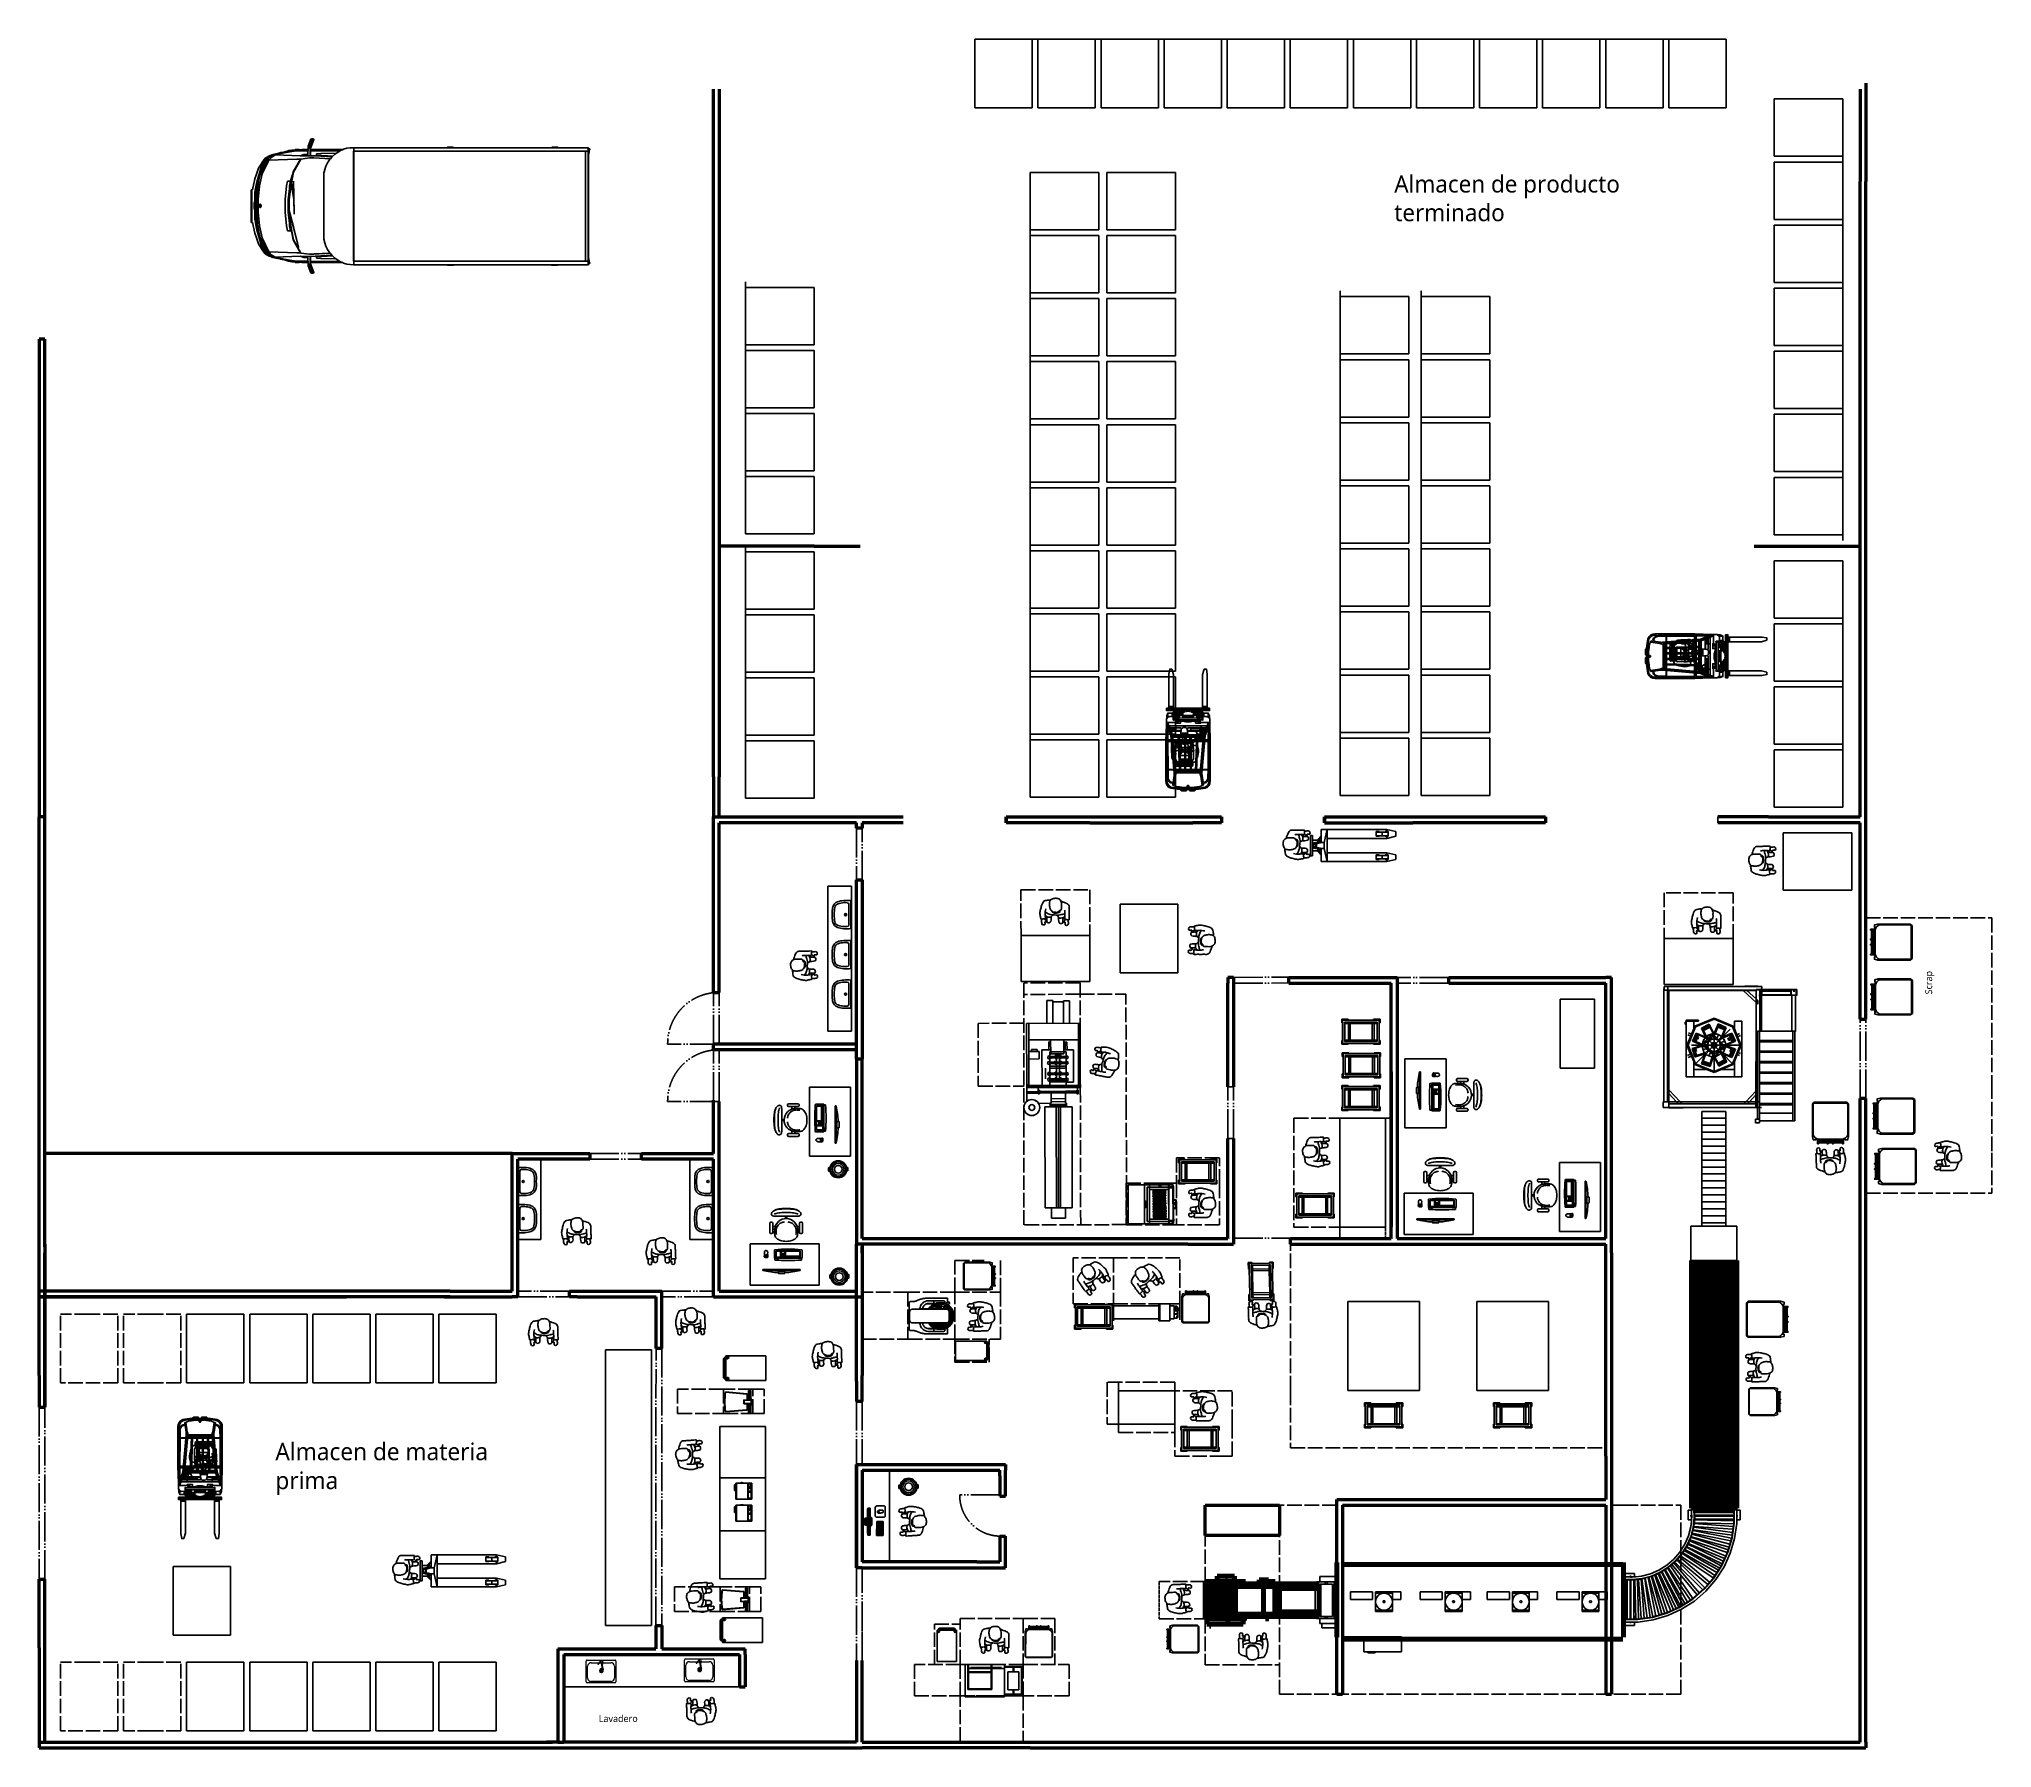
# Model space of a CAD drawing. Header units: millimetres. Extents: x 44692 to 659456, y -26273 to 14445.
# Drawn here: x 243162 to 277216, y -15686 to 14122 of the extents above; entities that cross this region are included whole.
import ezdxf

# ---------------------------------------------------------------- set-up
doc = ezdxf.new("R2010")
doc.units = ezdxf.units.MM
doc.header["$LTSCALE"] = 100
for name, pattern in [('DASHED2', [0.762, 0.635, -0.127]), ('DASHEDX2', [3.048, 2.54, -0.508]), ('DIVIDEX2', [6.604, 5.08, -0.508, 0, -0.508, 0, -0.508])]:
    doc.linetypes.add(name, pattern=pattern)
for name, color, linetype in [('Area proceso', 90, 'DASHEDX2'), ('Maquinas', 200, 'Continuous'), ('Mesas-estantes', 230, 'Continuous'), ('Muebles', 112, 'Continuous'), ('Personal', 171, 'Continuous'), ('Puertas', 43, 'DIVIDEX2'), ('rotulo', 211, 'Continuous'), ('Transporte semielaborado', 30, 'Continuous')]:
    doc.layers.add(name, color=color, linetype=linetype)
doc.layers.add('Paredes', color=7, linetype='Continuous', lineweight=50)
doc.styles.add('OpenSans', font='OpenSans-Regular.ttf')

msp = doc.modelspace()

# ---------------------------------------------------------------- texts
at = {"layer": 'rotulo', "attachment_point": 1, "style": 'OpenSans'}
for s, insert, char_height, width in [('Almacen de producto terminado', (266793.632, 11745.172), 300, 4729.62284), ('Almacen de materia prima', (247282.851, -10364.736), 302.68073, 4207.23427), ('Lavadero', (252921.327, -15113.787), 120, 1055.00166)]:
    msp.add_mtext(s, dxfattribs=dict(at, insert=insert, char_height=char_height, width=width))
at = {"layer": 'rotulo', "insert": (276052.662, -2541.723), "char_height": 120, "width": 1055.00166, "attachment_point": 1, "rotation": 90, "style": 'OpenSans'}
msp.add_mtext('Scrap', dxfattribs=at)

# ---------------------------------------------------------------- blocks, each defined once
blk = doc.blocks.new('pa17-16')
for points, knots in [([(5.558, 2.439), (5.555, 2.422), (5.552, 2.385), (5.549, 2.333), (5.571, 2.26), (5.543, 2.259), (5.503, 2.253), (5.479, 2.243), (5.478, 2.281), (5.45, 2.344), (5.466, 2.423), (5.478, 2.503), (5.512, 2.58), (5.555, 2.585), (5.608, 2.596), (5.634, 2.6)], [0, 0, 0, 0, 0.404899, 0.829805, 1.276298, 1.516647, 1.885942, 2.122553, 2.418487, 2.881882, 3.382407, 3.897515, 4.613825, 5.020942, 5.393355, 5.393355, 5.393355, 5.393355]), ([(5.62, 2.554), (5.619, 2.543), (5.615, 2.525), (5.622, 2.49), (5.635, 2.429), (5.661, 2.406), (5.685, 2.391), (5.732, 2.383), (5.772, 2.384), (5.788, 2.397), (5.802, 2.427), (5.815, 2.416), (5.832, 2.43), (5.838, 2.457), (5.832, 2.504), (5.834, 2.562), (5.814, 2.594), (5.794, 2.628), (5.731, 2.639), (5.704, 2.63), (5.668, 2.626), (5.644, 2.605), (5.623, 2.596), (5.621, 2.567), (5.62, 2.554)], [0, 0, 0, 0, 0.297584, 0.631064, 1.068635, 1.39533, 1.69617, 2.097861, 2.458938, 2.716293, 3.010442, 3.199165, 3.447293, 3.731671, 4.119196, 4.541864, 4.881702, 5.22714, 5.673063, 5.989311, 6.327668, 6.644571, 6.906626, 7.259736, 7.259736, 7.259736, 7.259736]), ([(5.82, 2.585), (5.837, 2.582), (5.882, 2.567), (5.976, 2.542), (5.972, 2.461), (5.979, 2.393), (5.981, 2.315), (5.989, 2.261), (5.969, 2.266), (5.94, 2.266), (5.906, 2.267), (5.901, 2.281), (5.909, 2.318), (5.901, 2.361), (5.902, 2.401), (5.896, 2.424), (5.893, 2.435)], [6.682038, 6.682038, 6.682038, 6.682038, 7.076266, 7.806153, 8.304227, 8.77662, 9.284333, 9.649979, 9.844608, 10.160206, 10.472731, 10.661147, 10.998544, 11.371438, 11.724832, 12.051545, 12.051545, 12.051545, 12.051545]), ([(5.491, 2.248), (5.494, 2.237), (5.498, 2.215), (5.497, 2.181), (5.512, 2.145), (5.557, 2.147), (5.563, 2.168), (5.55, 2.213), (5.575, 2.2), (5.591, 2.209), (5.574, 2.226), (5.562, 2.234), (5.556, 2.252), (5.556, 2.26)], [0, 0, 0, 0, 0.324329, 0.654038, 0.980089, 1.31306, 1.562526, 1.890179, 2.123217, 2.319335, 2.559559, 2.78492, 3.066636, 3.066636, 3.066636, 3.066636]), ([(5.552, 2.381), (5.573, 2.365), (5.622, 2.34), (5.692, 2.338), (5.795, 2.332), (5.838, 2.352), (5.881, 2.361), (5.902, 2.366)], [0, 0, 0, 0, 0.49262, 0.970296, 1.525877, 1.91054, 2.357805, 2.357805, 2.357805, 2.357805]), ([(5.555, 2.321), (5.56, 2.315), (5.571, 2.304), (5.589, 2.292), (5.625, 2.291), (5.661, 2.297), (5.673, 2.315), (5.686, 2.33), (5.691, 2.338)], [0, 0, 0, 0, 0.262594, 0.520609, 0.853848, 1.185107, 1.43842, 1.738028, 1.738028, 1.738028, 1.738028]), ([(5.587, 2.295), (5.587, 2.288), (5.587, 2.267), (5.588, 2.187), (5.635, 2.19), (5.667, 2.213), (5.661, 2.262), (5.66, 2.288), (5.661, 2.301)], [0.078483, 0.078483, 0.078483, 0.078483, 0.321516, 0.797556, 1.122606, 1.448668, 1.830958, 2.166281, 2.166281, 2.166281, 2.166281]), ([(5.672, 2.399), (5.675, 2.395), (5.684, 2.383), (5.704, 2.372), (5.735, 2.37), (5.774, 2.373), (5.809, 2.387), (5.812, 2.401), (5.814, 2.42)], [0.121052, 0.121052, 0.121052, 0.121052, 0.297289, 0.584433, 0.895396, 1.26174, 1.600834, 1.760925, 1.760925, 1.760925, 1.760925]), ([(5.771, 2.336), (5.774, 2.331), (5.779, 2.32), (5.795, 2.295), (5.815, 2.285), (5.861, 2.291), (5.884, 2.306), (5.899, 2.312), (5.906, 2.315)], [0, 0, 0, 0, 0.233477, 0.532145, 0.79329, 1.163492, 1.458071, 1.725911, 1.725911, 1.725911, 1.725911]), ([(5.794, 2.299), (5.795, 2.286), (5.798, 2.261), (5.804, 2.2), (5.826, 2.187), (5.867, 2.191), (5.876, 2.212), (5.872, 2.261), (5.871, 2.286), (5.871, 2.298)], [0, 0, 0, 0, 0.353805, 0.775896, 1.041599, 1.377968, 1.615337, 2.001902, 2.313716, 2.313716, 2.313716, 2.313716]), ([(5.971, 2.265), (5.97, 2.255), (5.969, 2.234), (5.979, 2.202), (5.967, 2.164), (5.922, 2.163), (5.913, 2.183), (5.923, 2.229), (5.899, 2.213), (5.882, 2.221), (5.898, 2.24), (5.908, 2.248), (5.912, 2.262), (5.913, 2.268)], [0.038839, 0.038839, 0.038839, 0.038839, 0.324329, 0.654038, 0.980089, 1.31306, 1.562526, 1.890179, 2.123217, 2.319335, 2.559559, 2.78492, 2.989829, 2.989829, 2.989829, 2.989829])]:
    blk.add_open_spline(points, degree=3, knots=knots)
blk = doc.blocks.new('Bakery Trolley pl')
at = {"layer": 'Transporte semielaborado'}
for p, q in [((0.18, 0.625), (0.237, 0.625)), ((0.18, 0.625), (0.18, 0.526)), ((0.237, 0.613), (0.193, 0.613)), ((0.193, 0.526), (0.193, 0.613)), ((0.237, 0.613), (0.237, 0.625)), ((0.505, 0.613), (0.237, 0.613)), ((0.505, 0.613), (0.505, 0.625)), ((0.505, 0.625), (0.561, 0.625)), ((0.549, 0.613), (0.505, 0.613)), ((0.549, 0.526), (0.549, 0.613)), ((0.561, 0.526), (0.561, 0.625)), ((0.18, 0.526), (0.193, 0.526)), ((0.193, 0.526), (0.193, 0.139)), ((0.223, 0.583), (0.223, 0.083)), ((0.243, 0.583), (0.223, 0.583)), ((0.243, 0.583), (0.243, 0.58)), ((0.499, 0.583), (0.243, 0.583)), ((0.243, 0.58), (0.499, 0.58)), ((0.243, 0.58), (0.243, 0.524)), ((0.243, 0.524), (0.499, 0.524)), ((0.243, 0.524), (0.243, 0.497)), ((0.243, 0.497), (0.499, 0.497)), ((0.243, 0.497), (0.243, 0.162)), ((0.519, 0.583), (0.499, 0.583)), ((0.499, 0.58), (0.499, 0.583)), ((0.499, 0.524), (0.499, 0.58)), ((0.499, 0.497), (0.499, 0.524)), ((0.499, 0.162), (0.499, 0.497)), ((0.519, 0.083), (0.519, 0.583)), ((0.549, 0.526), (0.561, 0.526)), ((0.549, 0.139), (0.549, 0.526)), ((0.18, 0.139), (0.193, 0.139)), ((0.18, 0.139), (0.18, 0.04)), ((0.18, 0.04), (0.237, 0.04)), ((0.193, 0.139), (0.193, 0.053)), ((0.237, 0.053), (0.193, 0.053)), ((0.223, 0.083), (0.243, 0.083)), ((0.237, 0.04), (0.237, 0.053)), ((0.237, 0.053), (0.505, 0.053)), ((0.243, 0.162), (0.499, 0.162)), ((0.243, 0.162), (0.243, 0.132)), ((0.243, 0.132), (0.499, 0.132)), ((0.243, 0.132), (0.243, 0.083)), ((0.499, 0.083), (0.243, 0.083)), ((0.499, 0.132), (0.499, 0.162)), ((0.499, 0.083), (0.499, 0.132)), ((0.499, 0.083), (0.519, 0.083)), ((0.505, 0.053), (0.505, 0.04)), ((0.549, 0.053), (0.505, 0.053)), ((0.561, 0.04), (0.505, 0.04)), ((0.561, 0.139), (0.549, 0.139)), ((0.549, 0.053), (0.549, 0.139)), ((0.561, 0.04), (0.561, 0.139))]:
    blk.add_line(p, q, dxfattribs=at)
blk = doc.blocks.new('Bread Slicer pl')
at = {"layer": 'Maquinas'}
for p, q in [((39.1, 62.4), (39, 62.4)), ((39, 62.4), (39, 62.3)), ((39.1, 62.3), (39, 62.3)), ((39, 62.3), (39, 62.2)), ((39.1, 62.2), (39, 62.2)), ((39, 62.2), (39, 62.1)), ((39.1, 62.1), (39, 62.1)), ((39.1, 59.5), (39, 59.5)), ((39, 59.5), (39, 58.8)), ((39, 58.8), (39, 56.8)), ((39.1, 58.8), (39, 58.8)), ((39.1, 56.8), (39, 56.8)), ((39, 56.8), (39, 56)), ((39.1, 56), (39, 56)), ((39.1, 62.6), (39.2, 62.6)), ((39.1, 62.5), (39.1, 62.6)), ((39.1, 62.4), (39.1, 62.5)), ((39.1, 62.4), (39.1, 62.4)), ((39.1, 62.4), (39.1, 62.4)), ((39.1, 62.4), (39.1, 62.4)), ((39.1, 62.3), (39.1, 62.4)), ((39.1, 62.1), (39.1, 62.4)), ((39.1, 62.2), (39.1, 62.3)), ((39.1, 62.1), (39.1, 62.2)), ((39.1, 62.1), (39.1, 62.1)), ((39.1, 59.5), (39.1, 62.1)), ((39.1, 62.1), (39.1, 62.1)), ((39.1, 59.5), (39.1, 58.8)), ((39.1, 56.8), (39.1, 58.8)), ((39.1, 56.8), (39.1, 56)), ((39.1, 56), (39.1, 51.9)), ((39.2, 62.6), (39.3, 62.7)), ((39.3, 62.7), (39.4, 62.7)), ((39.4, 62.7), (39.5, 62.7)), ((39.5, 62.7), (60.8, 62.7)), ((60.9, 62.7), (60.8, 62.7)), ((60.9, 62.7), (61, 62.7)), ((61, 62.7), (61.1, 62.6)), ((61.2, 62.6), (61.1, 62.6)), ((61.2, 62.6), (61.2, 62.5)), ((61.2, 62.4), (61.2, 62.5)), ((61.2, 62.4), (61.3, 62.4)), ((61.2, 62.4), (61.2, 62.4)), ((61.2, 62.4), (61.2, 62.1)), ((61.2, 62.3), (61.2, 62.4)), ((61.2, 62.4), (61.2, 62.4)), ((61.2, 62.4), (61.2, 62.4)), ((61.2, 62.3), (61.3, 62.3)), ((61.2, 62.2), (61.2, 62.3)), ((61.2, 62.2), (61.3, 62.2)), ((61.2, 62.1), (61.2, 62.2)), ((61.2, 62.1), (61.2, 62.1)), ((61.2, 62.1), (61.3, 62.1)), ((61.2, 62.1), (61.2, 59.5)), ((61.2, 62.1), (61.2, 62.1)), ((61.2, 59.5), (61.2, 60.7)), ((61.2, 59.5), (61.3, 59.5)), ((61.2, 58.8), (61.2, 59.5)), ((61.2, 58.8), (61.3, 58.8)), ((61.2, 56.8), (61.2, 58.8)), ((61.2, 56.8), (61.3, 56.8)), ((61.2, 56), (61.2, 56.8)), ((61.2, 56), (61.3, 56)), ((61.2, 51.9), (61.2, 56)), ((61.2, 51.9), (61.2, 56)), ((61.3, 62.4), (61.3, 62.3)), ((61.3, 62.2), (61.3, 62.3)), ((61.3, 62.2), (61.3, 62.1)), ((61.3, 58.8), (61.3, 59.5)), ((61.3, 56.8), (61.3, 58.8)), ((61.3, 56), (61.3, 56.8)), ((39.1, 51.9), (39, 51.9)), ((39, 51.9), (39, 51.8)), ((39.1, 51.8), (39, 51.8)), ((39, 51.8), (39, 51.7)), ((39.1, 51.7), (39, 51.7)), ((39, 51.7), (39, 51.6)), ((39.1, 51.6), (39, 51.6)), ((39.1, 51.9), (39.1, 51.9)), ((39.1, 51.8), (39.1, 51.9)), ((39.1, 51.9), (39.1, 51.9)), ((39.1, 51.6), (39.1, 51.9)), ((39.1, 51.7), (39.1, 51.8)), ((39.1, 51.6), (39.1, 51.7)), ((39.1, 51.6), (39.1, 51.6)), ((39.1, 51.3), (39.1, 51.6)), ((39.1, 51.6), (39.1, 51.6)), ((39.1, 51.3), (39.1, 51.1)), ((39.1, 51.1), (39.1, 51)), ((39.1, 51), (39.2, 50.9)), ((39.2, 50.7), (39.2, 50.9)), ((39.2, 50.9), (39.2, 50.9)), ((39.2, 50.9), (39.3, 50.8)), ((39.2, 50.7), (39.2, 37.7)), ((39.2, 50.7), (39.5, 50.7)), ((39.3, 50.8), (39.4, 50.8)), ((39.4, 50.8), (39.5, 50.7)), ((39.5, 53.5), (60.8, 53.5)), ((39.5, 50.7), (40.4, 50.7)), ((59.9, 52), (40.4, 52)), ((40.4, 50.8), (40.4, 52)), ((40.4, 50.7), (40.4, 50.8)), ((40.4, 50.7), (40.5, 50.7)), ((40.4, 50.7), (40.4, 38.9)), ((41.7, 50.7), (40.5, 50.7)), ((40.5, 38.8), (40.5, 50.7)), ((41.7, 50.7), (41.7, 39.9)), ((41.7, 50.7), (58.5, 50.7)), ((41.9, 48.7), (42, 48.7)), ((41.9, 48.7), (41.9, 48.5)), ((41.9, 48.5), (42, 48.5)), ((41.9, 48.5), (41.9, 45)), ((41.9, 45), (42, 45)), ((41.9, 41.5), (41.9, 45)), ((42, 48.7), (42, 48.5)), ((42, 48.5), (42, 45)), ((42, 41.5), (42, 45)), ((42.1, 48.7), (42.2, 48.7)), ((42.1, 48.7), (42.1, 48.5)), ((42.1, 48.5), (42.2, 48.5)), ((42.1, 48.5), (42.1, 45)), ((42.1, 45), (42.2, 45)), ((42.1, 41.5), (42.1, 45)), ((42.2, 48.7), (42.2, 48.5)), ((42.2, 48.5), (42.2, 45)), ((42.2, 41.5), (42.2, 45)), ((42.4, 48.7), (42.5, 48.7)), ((42.4, 48.7), (42.4, 48.5)), ((42.4, 48.5), (42.5, 48.5)), ((42.4, 48.5), (42.4, 45)), ((42.4, 45), (42.5, 45)), ((42.4, 41.5), (42.4, 45)), ((42.5, 48.7), (42.5, 48.5)), ((42.5, 48.5), (42.5, 45)), ((42.5, 41.5), (42.5, 45)), ((42.6, 48.7), (42.7, 48.7)), ((42.6, 48.7), (42.6, 48.5)), ((42.6, 48.5), (42.7, 48.5)), ((42.6, 48.5), (42.6, 45)), ((42.6, 45), (42.7, 45)), ((42.6, 41.5), (42.6, 45)), ((42.7, 48.7), (42.7, 48.5)), ((42.7, 48.5), (42.7, 45)), ((42.7, 41.5), (42.7, 45)), ((42.9, 48.7), (43, 48.7)), ((42.9, 48.7), (42.9, 48.5)), ((42.9, 48.5), (43, 48.5)), ((42.9, 48.5), (42.9, 45)), ((42.9, 45), (43, 45)), ((42.9, 41.5), (42.9, 45)), ((42.9, 45), (42.9, 45)), ((43, 48.7), (43, 48.5)), ((43, 48.5), (43, 45)), ((43, 45), (43, 45)), ((43, 41.5), (43, 45)), ((43.1, 48.7), (43.2, 48.7)), ((43.1, 48.7), (43.1, 48.5)), ((43.1, 48.5), (43.2, 48.5)), ((43.1, 48.5), (43.1, 45)), ((43.1, 41.5), (43.1, 45)), ((43.1, 45), (43.2, 45)), ((43.2, 48.7), (43.2, 48.5)), ((43.2, 48.5), (43.2, 45)), ((43.2, 41.5), (43.2, 45)), ((43.4, 48.7), (43.5, 48.7)), ((43.4, 48.7), (43.4, 48.5)), ((43.4, 48.5), (43.5, 48.5)), ((43.4, 48.5), (43.4, 45)), ((43.4, 45), (43.5, 45)), ((43.4, 41.5), (43.4, 45)), ((43.4, 45), (43.4, 45)), ((43.5, 48.7), (43.5, 48.5)), ((43.5, 48.5), (43.5, 45)), ((43.5, 45), (43.5, 45)), ((43.5, 41.5), (43.5, 45)), ((43.6, 48.7), (43.7, 48.7)), ((43.6, 48.7), (43.6, 48.5)), ((43.6, 48.5), (43.7, 48.5)), ((43.6, 48.5), (43.6, 45)), ((43.6, 45), (43.7, 45)), ((43.6, 41.5), (43.6, 45)), ((43.6, 45), (43.6, 45)), ((43.7, 48.7), (43.7, 48.5)), ((43.7, 48.5), (43.7, 45)), ((43.7, 45), (43.7, 45)), ((43.7, 41.5), (43.7, 45)), ((43.9, 48.7), (44, 48.7)), ((43.9, 48.7), (43.9, 48.5)), ((43.9, 48.5), (44, 48.5)), ((43.9, 48.5), (43.9, 45)), ((43.9, 41.5), (43.9, 45)), ((43.9, 45), (44, 45)), ((44, 48.7), (44, 48.5)), ((44, 48.5), (44, 45)), ((44, 41.5), (44, 45)), ((44.1, 48.7), (44.2, 48.7)), ((44.1, 48.7), (44.1, 48.5)), ((44.1, 48.5), (44.2, 48.5)), ((44.1, 48.5), (44.1, 45)), ((44.1, 45), (44.2, 45)), ((44.1, 41.5), (44.1, 45)), ((44.1, 45), (44.1, 45)), ((44.2, 48.7), (44.2, 48.5)), ((44.2, 48.5), (44.2, 45)), ((44.2, 45), (44.2, 45)), ((44.2, 41.5), (44.2, 45)), ((44.4, 48.7), (44.5, 48.7)), ((44.4, 48.7), (44.4, 48.5)), ((44.4, 48.5), (44.5, 48.5)), ((44.4, 48.5), (44.4, 45)), ((44.4, 45), (44.5, 45)), ((44.4, 41.5), (44.4, 45)), ((44.5, 48.7), (44.5, 48.5)), ((44.5, 48.5), (44.5, 45)), ((44.5, 41.5), (44.5, 45)), ((44.6, 48.7), (44.7, 48.7)), ((44.6, 48.7), (44.6, 48.5)), ((44.6, 48.5), (44.7, 48.5)), ((44.6, 48.5), (44.6, 45)), ((44.6, 45), (44.7, 45)), ((44.6, 41.5), (44.6, 45)), ((44.7, 48.7), (44.7, 48.5)), ((44.7, 48.5), (44.7, 45)), ((44.7, 41.5), (44.7, 45)), ((44.9, 48.7), (45, 48.7)), ((44.9, 48.7), (44.9, 48.5)), ((44.9, 48.5), (45, 48.5)), ((44.9, 48.5), (44.9, 45)), ((44.9, 45), (45, 45)), ((44.9, 41.5), (44.9, 45)), ((44.9, 45), (44.9, 45)), ((45, 48.7), (45, 48.5)), ((45, 48.5), (45, 45)), ((45, 45), (45, 45)), ((45, 41.5), (45, 45)), ((45.1, 48.7), (45.2, 48.7)), ((45.1, 48.7), (45.1, 48.5)), ((45.1, 48.5), (45.2, 48.5)), ((45.1, 48.5), (45.1, 45)), ((45.1, 41.5), (45.1, 45)), ((45.1, 45), (45.2, 45)), ((45.2, 48.7), (45.2, 48.5)), ((45.2, 48.5), (45.2, 45)), ((45.2, 41.5), (45.2, 45)), ((45.4, 48.7), (45.5, 48.7)), ((45.4, 48.7), (45.4, 48.5)), ((45.4, 48.5), (45.5, 48.5)), ((45.4, 48.5), (45.4, 45)), ((45.4, 45), (45.5, 45)), ((45.4, 41.5), (45.4, 45)), ((45.5, 48.7), (45.5, 48.5)), ((45.5, 48.5), (45.5, 45)), ((45.5, 41.5), (45.5, 45)), ((45.6, 48.7), (45.7, 48.7)), ((45.6, 48.7), (45.6, 48.5)), ((45.6, 48.5), (45.7, 48.5)), ((45.6, 48.5), (45.6, 45)), ((45.6, 45), (45.7, 45)), ((45.6, 41.5), (45.6, 45)), ((45.6, 45), (45.6, 45)), ((45.7, 48.7), (45.7, 48.5)), ((45.7, 48.5), (45.7, 45)), ((45.7, 45), (45.7, 45)), ((45.7, 41.5), (45.7, 45)), ((45.9, 48.7), (46, 48.7)), ((45.9, 48.7), (45.9, 48.5)), ((45.9, 48.5), (46, 48.5)), ((45.9, 48.5), (45.9, 45)), ((45.9, 41.5), (45.9, 45)), ((45.9, 45), (46, 45)), ((46, 48.7), (46, 48.5)), ((46, 48.5), (46, 45)), ((46, 41.5), (46, 45)), ((46.1, 48.7), (46.2, 48.7)), ((46.1, 48.7), (46.1, 48.5)), ((46.1, 48.5), (46.2, 48.5)), ((46.1, 48.5), (46.1, 45)), ((46.1, 45), (46.2, 45)), ((46.1, 41.5), (46.1, 45)), ((46.2, 48.7), (46.2, 48.5)), ((46.2, 48.5), (46.2, 45)), ((46.2, 41.5), (46.2, 45)), ((46.4, 48.7), (46.5, 48.7)), ((46.4, 48.7), (46.4, 48.5)), ((46.4, 48.5), (46.5, 48.5)), ((46.4, 48.5), (46.4, 45)), ((46.4, 45), (46.5, 45)), ((46.4, 41.5), (46.4, 45)), ((46.4, 45), (46.4, 45)), ((46.5, 48.7), (46.5, 48.5)), ((46.5, 48.5), (46.5, 45)), ((46.5, 45), (46.5, 45)), ((46.5, 41.5), (46.5, 45)), ((46.6, 48.7), (46.7, 48.7)), ((46.6, 48.7), (46.6, 48.5)), ((46.6, 48.5), (46.7, 48.5)), ((46.6, 48.5), (46.6, 45)), ((46.6, 45), (46.7, 45)), ((46.6, 41.5), (46.6, 45)), ((46.7, 48.7), (46.7, 48.5)), ((46.7, 48.5), (46.7, 45)), ((46.7, 41.5), (46.7, 45)), ((46.9, 48.7), (47, 48.7)), ((46.9, 48.7), (46.9, 48.5)), ((46.9, 48.5), (47, 48.5)), ((46.9, 48.5), (46.9, 45)), ((46.9, 45), (47, 45)), ((46.9, 41.5), (46.9, 45)), ((46.9, 45), (46.9, 45)), ((47, 48.7), (47, 48.5)), ((47, 48.5), (47, 45)), ((47, 45), (47, 45)), ((47, 41.5), (47, 45)), ((47.1, 48.7), (47.2, 48.7)), ((47.1, 48.7), (47.1, 48.5)), ((47.1, 48.5), (47.2, 48.5)), ((47.1, 48.5), (47.1, 45)), ((47.1, 45), (47.2, 45)), ((47.1, 41.5), (47.1, 45)), ((47.2, 48.7), (47.2, 48.5)), ((47.2, 48.5), (47.2, 45)), ((47.2, 41.5), (47.2, 45)), ((47.4, 48.7), (47.5, 48.7)), ((47.4, 48.7), (47.4, 48.5)), ((47.4, 48.5), (47.5, 48.5)), ((47.4, 48.5), (47.4, 45)), ((47.4, 41.5), (47.4, 45)), ((47.4, 45), (47.5, 45)), ((47.5, 48.7), (47.5, 48.5)), ((47.5, 48.5), (47.5, 45)), ((47.5, 41.5), (47.5, 45)), ((47.6, 48.7), (47.7, 48.7)), ((47.6, 48.7), (47.6, 48.5)), ((47.6, 48.5), (47.7, 48.5)), ((47.6, 48.5), (47.6, 45)), ((47.6, 45), (47.7, 45)), ((47.6, 41.5), (47.6, 45)), ((47.7, 48.7), (47.7, 48.5)), ((47.7, 48.5), (47.7, 45)), ((47.7, 41.5), (47.7, 45)), ((47.9, 48.7), (48, 48.7)), ((47.9, 48.7), (47.9, 48.5)), ((47.9, 48.5), (48, 48.5)), ((47.9, 48.5), (47.9, 45)), ((47.9, 45), (48, 45)), ((47.9, 41.5), (47.9, 45)), ((48, 48.7), (48, 48.5)), ((48, 48.5), (48, 45)), ((48, 41.5), (48, 45)), ((48.1, 48.7), (48.2, 48.7)), ((48.1, 48.7), (48.1, 48.5)), ((48.1, 48.5), (48.2, 48.5)), ((48.1, 48.5), (48.1, 45)), ((48.1, 45), (48.2, 45)), ((48.1, 41.5), (48.1, 45)), ((48.2, 48.7), (48.2, 48.5)), ((48.2, 48.5), (48.2, 45)), ((48.2, 41.5), (48.2, 45)), ((48.4, 52.9), (48.5, 52.9)), ((48.4, 52.8), (48.4, 52.9)), ((48.4, 52.8), (48.5, 52.9)), ((48.4, 52.7), (48.4, 52.8)), ((48.4, 52.8), (48.4, 52.7)), ((48.4, 52.7), (48.4, 52.7)), ((48.5, 52.6), (48.4, 52.7)), ((48.4, 48.7), (48.5, 48.7)), ((48.4, 48.7), (48.4, 48.5)), ((48.4, 48.5), (48.5, 48.5)), ((48.4, 48.5), (48.4, 45)), ((48.4, 45), (48.5, 45)), ((48.4, 41.5), (48.4, 45)), ((48.5, 52.9), (48.6, 53)), ((48.5, 52.9), (48.6, 52.9)), ((48.6, 52.6), (48.5, 52.6)), ((48.5, 48.7), (48.5, 48.5)), ((48.5, 48.5), (48.5, 45)), ((48.5, 41.5), (48.5, 45)), ((48.6, 53), (48.8, 53)), ((48.6, 52.9), (48.8, 52.9)), ((48.8, 52.5), (48.6, 52.6)), ((48.6, 48.7), (48.7, 48.7)), ((48.6, 48.7), (48.6, 48.5)), ((48.6, 48.5), (48.7, 48.5)), ((48.6, 48.5), (48.6, 45)), ((48.6, 45), (48.7, 45)), ((48.6, 41.5), (48.6, 45)), ((48.6, 45), (48.6, 45)), ((48.7, 48.7), (48.7, 48.5)), ((48.7, 48.5), (48.7, 45)), ((48.7, 45), (48.7, 45)), ((48.7, 41.5), (48.7, 45)), ((48.8, 53), (48.9, 53)), ((48.8, 52.9), (48.9, 53)), ((48.9, 52.5), (48.8, 52.5)), ((48.9, 53), (49.1, 53)), ((48.9, 53), (49.1, 53)), ((49.1, 52.5), (48.9, 52.5)), ((48.9, 48.7), (49, 48.7)), ((48.9, 48.7), (48.9, 48.5)), ((48.9, 48.5), (49, 48.5)), ((48.9, 48.5), (48.9, 45)), ((48.9, 45), (49, 45)), ((48.9, 41.5), (48.9, 45)), ((49, 48.7), (49, 48.5)), ((49, 48.5), (49, 45)), ((49, 41.5), (49, 45)), ((49.1, 53), (51.1, 53)), ((51.1, 53), (49.1, 53)), ((49.1, 53), (49.1, 53)), ((49.1, 52.5), (51.1, 52.5)), ((49.1, 48.7), (49.2, 48.7)), ((49.1, 48.7), (49.1, 48.5)), ((49.1, 48.5), (49.2, 48.5)), ((49.1, 48.5), (49.1, 45)), ((49.1, 45), (49.2, 45)), ((49.1, 41.5), (49.1, 45)), ((49.1, 45), (49.1, 45)), ((49.2, 48.7), (49.2, 48.5)), ((49.2, 48.5), (49.2, 45)), ((49.2, 45), (49.2, 45)), ((49.2, 41.5), (49.2, 45)), ((49.4, 48.7), (49.5, 48.7)), ((49.4, 48.7), (49.4, 48.5)), ((49.4, 48.5), (49.5, 48.5)), ((49.4, 48.5), (49.4, 45)), ((49.4, 45), (49.5, 45)), ((49.4, 41.5), (49.4, 45)), ((49.5, 48.7), (49.5, 48.5)), ((49.5, 48.5), (49.5, 45)), ((49.5, 41.5), (49.5, 45)), ((49.6, 48.7), (49.7, 48.7)), ((49.6, 48.7), (49.6, 48.5)), ((49.6, 48.5), (49.7, 48.5)), ((49.6, 48.5), (49.6, 45)), ((49.6, 45), (49.7, 45)), ((49.6, 41.5), (49.6, 45)), ((49.7, 48.7), (49.7, 48.5)), ((49.7, 48.5), (49.7, 45)), ((49.7, 41.5), (49.7, 45)), ((49.9, 48.7), (50, 48.7)), ((49.9, 48.7), (49.9, 48.5)), ((49.9, 48.5), (50, 48.5)), ((49.9, 48.5), (49.9, 45)), ((49.9, 45), (50, 45)), ((49.9, 41.5), (49.9, 45)), ((49.9, 45), (49.9, 45)), ((50, 48.7), (50, 48.5)), ((50, 48.5), (50, 45)), ((50, 45), (50, 45)), ((50, 41.5), (50, 45)), ((50.1, 48.7), (50.2, 48.7)), ((50.1, 48.7), (50.1, 48.5)), ((50.1, 48.5), (50.2, 48.5)), ((50.1, 48.5), (50.1, 45)), ((50.1, 45), (50.2, 45)), ((50.1, 41.5), (50.1, 45)), ((50.2, 48.7), (50.2, 48.5)), ((50.2, 48.5), (50.2, 45)), ((50.2, 41.5), (50.2, 45)), ((50.4, 48.7), (50.5, 48.7)), ((50.4, 48.7), (50.4, 48.5)), ((50.4, 48.5), (50.5, 48.5)), ((50.4, 48.5), (50.4, 45)), ((50.4, 41.5), (50.4, 45)), ((50.4, 45), (50.5, 45)), ((50.5, 48.7), (50.5, 48.5)), ((50.5, 48.5), (50.5, 45)), ((50.5, 41.5), (50.5, 45)), ((50.6, 48.7), (50.7, 48.7)), ((50.6, 48.7), (50.6, 48.5)), ((50.6, 48.5), (50.7, 48.5)), ((50.6, 48.5), (50.6, 45)), ((50.6, 45), (50.7, 45)), ((50.6, 41.5), (50.6, 45)), ((50.6, 45), (50.6, 45)), ((50.7, 48.7), (50.7, 48.5)), ((50.7, 48.5), (50.7, 45)), ((50.7, 45), (50.7, 45)), ((50.7, 41.5), (50.7, 45)), ((50.9, 48.7), (51, 48.7)), ((50.9, 48.7), (50.9, 48.5)), ((50.9, 48.5), (51, 48.5)), ((50.9, 48.5), (50.9, 45)), ((50.9, 45), (51, 45)), ((50.9, 41.5), (50.9, 45)), ((51, 48.7), (51, 48.5)), ((51, 48.5), (51, 45)), ((51, 41.5), (51, 45)), ((51.1, 53), (51.3, 53)), ((51.1, 53), (51.3, 53)), ((51.1, 53), (51.1, 53)), ((51.3, 52.5), (51.1, 52.5)), ((51.1, 48.7), (51.2, 48.7)), ((51.1, 48.7), (51.1, 48.5)), ((51.1, 48.5), (51.2, 48.5)), ((51.1, 48.5), (51.1, 45)), ((51.1, 45), (51.2, 45)), ((51.1, 41.5), (51.1, 45)), ((51.2, 48.7), (51.2, 48.5)), ((51.2, 48.5), (51.2, 45)), ((51.2, 41.5), (51.2, 45)), ((51.3, 53), (51.5, 53)), ((51.3, 53), (51.5, 52.9)), ((51.5, 52.5), (51.3, 52.5)), ((51.4, 48.7), (51.5, 48.7)), ((51.4, 48.7), (51.4, 48.5)), ((51.4, 48.5), (51.5, 48.5)), ((51.4, 48.5), (51.4, 45)), ((51.4, 45), (51.5, 45)), ((51.4, 41.5), (51.4, 45)), ((51.5, 53), (51.7, 53)), ((51.5, 52.9), (51.7, 52.9)), ((51.7, 52.6), (51.5, 52.5)), ((51.5, 48.7), (51.5, 48.5)), ((51.5, 48.5), (51.5, 45)), ((51.5, 41.5), (51.5, 45)), ((51.6, 48.7), (51.7, 48.7)), ((51.6, 48.7), (51.6, 48.5)), ((51.6, 48.5), (51.7, 48.5)), ((51.6, 48.5), (51.6, 45)), ((51.6, 45), (51.7, 45)), ((51.6, 41.5), (51.6, 45)), ((51.7, 53), (51.8, 52.9)), ((51.7, 52.9), (51.8, 52.9)), ((51.8, 52.6), (51.7, 52.6)), ((51.7, 48.7), (51.7, 48.5)), ((51.7, 48.5), (51.7, 45)), ((51.7, 41.5), (51.7, 45)), ((51.8, 52.9), (51.9, 52.9)), ((51.8, 52.9), (51.9, 52.8)), ((51.9, 52.7), (51.8, 52.6)), ((51.9, 52.8), (51.9, 52.9)), ((51.9, 52.8), (51.9, 52.7)), ((51.9, 52.8), (51.9, 52.7)), ((51.9, 52.7), (51.9, 52.7)), ((51.9, 48.7), (52, 48.7)), ((51.9, 48.7), (51.9, 48.5)), ((51.9, 48.5), (52, 48.5)), ((51.9, 48.5), (51.9, 45)), ((51.9, 45), (52, 45)), ((51.9, 41.5), (51.9, 45)), ((52, 48.7), (52, 48.5)), ((52, 48.5), (52, 45)), ((52, 41.5), (52, 45)), ((52.1, 48.7), (52.2, 48.7)), ((52.1, 48.7), (52.1, 48.5)), ((52.1, 48.5), (52.2, 48.5)), ((52.1, 48.5), (52.1, 45)), ((52.1, 45), (52.2, 45)), ((52.1, 41.5), (52.1, 45)), ((52.1, 45), (52.1, 45)), ((52.2, 48.7), (52.2, 48.5)), ((52.2, 48.5), (52.2, 45)), ((52.2, 45), (52.2, 45)), ((52.2, 41.5), (52.2, 45)), ((52.4, 48.7), (52.5, 48.7)), ((52.4, 48.7), (52.4, 48.5)), ((52.4, 48.5), (52.5, 48.5)), ((52.4, 48.5), (52.4, 45)), ((52.4, 45), (52.5, 45)), ((52.4, 41.5), (52.4, 45)), ((52.5, 48.7), (52.5, 48.5)), ((52.5, 48.5), (52.5, 45)), ((52.5, 41.5), (52.5, 45)), ((52.6, 48.7), (52.7, 48.7)), ((52.6, 48.7), (52.6, 48.5)), ((52.6, 48.5), (52.7, 48.5)), ((52.6, 48.5), (52.6, 45)), ((52.6, 45), (52.7, 45)), ((52.6, 41.5), (52.6, 45)), ((52.7, 48.7), (52.7, 48.5)), ((52.7, 48.5), (52.7, 45)), ((52.7, 41.5), (52.7, 45)), ((52.9, 48.7), (53, 48.7)), ((52.9, 48.7), (52.9, 48.5)), ((52.9, 48.5), (53, 48.5)), ((52.9, 48.5), (52.9, 45)), ((52.9, 45), (53, 45)), ((52.9, 41.5), (52.9, 45)), ((52.9, 45), (52.9, 45)), ((53, 48.7), (53, 48.5)), ((53, 48.5), (53, 45)), ((53, 45), (53, 45)), ((53, 41.5), (53, 45)), ((53.1, 48.7), (53.2, 48.7)), ((53.1, 48.7), (53.1, 48.5)), ((53.1, 48.5), (53.2, 48.5)), ((53.1, 48.5), (53.1, 45)), ((53.1, 45), (53.2, 45)), ((53.1, 41.5), (53.1, 45)), ((53.2, 48.7), (53.2, 48.5)), ((53.2, 48.5), (53.2, 45)), ((53.2, 41.5), (53.2, 45)), ((53.4, 48.7), (53.5, 48.7)), ((53.4, 48.7), (53.4, 48.5)), ((53.4, 48.5), (53.5, 48.5)), ((53.4, 48.5), (53.4, 45)), ((53.4, 41.5), (53.4, 45)), ((53.4, 45), (53.5, 45)), ((53.5, 48.7), (53.5, 48.5)), ((53.5, 48.5), (53.5, 45)), ((53.5, 41.5), (53.5, 45)), ((53.6, 48.7), (53.7, 48.7)), ((53.6, 48.7), (53.6, 48.5)), ((53.6, 48.5), (53.7, 48.5)), ((53.6, 48.5), (53.6, 45)), ((53.6, 45), (53.7, 45)), ((53.6, 41.5), (53.6, 45)), ((53.7, 48.7), (53.7, 48.5)), ((53.7, 48.5), (53.7, 45)), ((53.7, 41.5), (53.7, 45)), ((53.9, 48.7), (54, 48.7)), ((53.9, 48.7), (53.9, 48.5)), ((53.9, 48.5), (54, 48.5)), ((53.9, 48.5), (53.9, 45)), ((53.9, 45), (54, 45)), ((53.9, 41.5), (53.9, 45)), ((54, 48.7), (54, 48.5)), ((54, 48.5), (54, 45)), ((54, 41.5), (54, 45)), ((54.1, 48.7), (54.2, 48.7)), ((54.1, 48.7), (54.1, 48.5)), ((54.1, 48.5), (54.2, 48.5)), ((54.1, 48.5), (54.1, 45)), ((54.1, 45), (54.2, 45)), ((54.1, 41.5), (54.1, 45)), ((54.1, 45), (54.1, 45)), ((54.2, 48.7), (54.2, 48.5)), ((54.2, 48.5), (54.2, 45)), ((54.2, 45), (54.2, 45)), ((54.2, 41.5), (54.2, 45)), ((54.4, 48.7), (54.5, 48.7)), ((54.4, 48.7), (54.4, 48.5)), ((54.4, 48.5), (54.5, 48.5)), ((54.4, 48.5), (54.4, 45)), ((54.4, 45), (54.5, 45)), ((54.4, 41.5), (54.4, 45)), ((54.4, 45), (54.4, 45)), ((54.5, 48.7), (54.5, 48.5)), ((54.5, 48.5), (54.5, 45)), ((54.5, 45), (54.5, 45)), ((54.5, 41.5), (54.5, 45)), ((54.6, 48.7), (54.7, 48.7)), ((54.6, 48.7), (54.6, 48.5)), ((54.6, 48.5), (54.7, 48.5)), ((54.6, 48.5), (54.6, 45)), ((54.6, 41.5), (54.6, 45)), ((54.6, 45), (54.7, 45)), ((54.7, 48.7), (54.7, 48.5)), ((54.7, 48.5), (54.7, 45)), ((54.7, 41.5), (54.7, 45)), ((54.9, 48.7), (55, 48.7)), ((54.9, 48.7), (54.9, 48.5)), ((54.9, 48.5), (55, 48.5)), ((54.9, 48.5), (54.9, 45)), ((54.9, 45), (55, 45)), ((54.9, 41.5), (54.9, 45)), ((55, 48.7), (55, 48.5)), ((55, 48.5), (55, 45)), ((55, 41.5), (55, 45)), ((55.1, 48.7), (55.2, 48.7)), ((55.1, 48.7), (55.1, 48.5)), ((55.1, 48.5), (55.2, 48.5)), ((55.1, 48.5), (55.1, 45)), ((55.1, 45), (55.2, 45)), ((55.1, 41.5), (55.1, 45)), ((55.1, 45), (55.1, 45)), ((55.2, 48.7), (55.2, 48.5)), ((55.2, 48.5), (55.2, 45)), ((55.2, 45), (55.2, 45)), ((55.2, 41.5), (55.2, 45)), ((55.4, 48.7), (55.5, 48.7)), ((55.4, 48.7), (55.4, 48.5)), ((55.4, 48.5), (55.5, 48.5)), ((55.4, 48.5), (55.4, 45)), ((55.4, 45), (55.5, 45)), ((55.4, 41.5), (55.4, 45)), ((55.5, 48.7), (55.5, 48.5)), ((55.5, 48.5), (55.5, 45)), ((55.5, 41.5), (55.5, 45)), ((55.6, 48.7), (55.7, 48.7)), ((55.6, 48.7), (55.6, 48.5)), ((55.6, 48.5), (55.7, 48.5)), ((55.6, 48.5), (55.6, 45)), ((55.6, 45), (55.7, 45)), ((55.6, 41.5), (55.6, 45)), ((55.6, 45), (55.6, 45)), ((55.7, 48.7), (55.7, 48.5)), ((55.7, 48.5), (55.7, 45)), ((55.7, 45), (55.7, 45)), ((55.7, 41.5), (55.7, 45)), ((55.9, 48.7), (56, 48.7)), ((55.9, 48.7), (55.9, 48.5)), ((55.9, 48.5), (56, 48.5)), ((55.9, 48.5), (55.9, 45)), ((55.9, 45), (56, 45)), ((55.9, 41.5), (55.9, 45)), ((55.9, 45), (55.9, 45)), ((56, 48.7), (56, 48.5)), ((56, 48.5), (56, 45)), ((56, 45), (56, 45)), ((56, 41.5), (56, 45)), ((56.1, 48.7), (56.2, 48.7)), ((56.1, 48.7), (56.1, 48.5)), ((56.1, 48.5), (56.2, 48.5)), ((56.1, 48.5), (56.1, 45)), ((56.1, 45), (56.2, 45)), ((56.1, 41.5), (56.1, 45)), ((56.2, 48.7), (56.2, 48.5)), ((56.2, 48.5), (56.2, 45)), ((56.2, 41.5), (56.2, 45)), ((56.4, 48.7), (56.5, 48.7)), ((56.4, 48.7), (56.4, 48.5)), ((56.4, 48.5), (56.5, 48.5)), ((56.4, 48.5), (56.4, 45)), ((56.4, 45), (56.5, 45)), ((56.4, 41.5), (56.4, 45)), ((56.4, 45), (56.4, 45)), ((56.5, 48.7), (56.5, 48.5)), ((56.5, 48.5), (56.5, 45)), ((56.5, 45), (56.5, 45)), ((56.5, 41.5), (56.5, 45)), ((56.6, 48.7), (56.7, 48.7)), ((56.6, 48.7), (56.6, 48.5)), ((56.6, 48.5), (56.7, 48.5)), ((56.6, 48.5), (56.6, 45)), ((56.6, 41.5), (56.6, 45)), ((56.6, 45), (56.7, 45)), ((56.7, 48.7), (56.7, 48.5)), ((56.7, 48.5), (56.7, 45)), ((56.7, 41.5), (56.7, 45)), ((56.9, 48.7), (57, 48.7)), ((56.9, 48.7), (56.9, 48.5)), ((56.9, 48.5), (57, 48.5)), ((56.9, 48.5), (56.9, 45)), ((56.9, 41.5), (56.9, 45)), ((56.9, 45), (57, 45)), ((57, 48.7), (57, 48.5)), ((57, 48.5), (57, 45)), ((57, 41.5), (57, 45)), ((57.1, 48.7), (57.2, 48.7)), ((57.1, 48.7), (57.1, 48.5)), ((57.1, 48.5), (57.2, 48.5)), ((57.1, 48.5), (57.1, 45)), ((57.1, 45), (57.2, 45)), ((57.1, 41.5), (57.1, 45)), ((57.1, 45), (57.1, 45)), ((57.2, 48.7), (57.2, 48.5)), ((57.2, 48.5), (57.2, 45)), ((57.2, 45), (57.2, 45)), ((57.2, 41.5), (57.2, 45)), ((57.4, 48.7), (57.5, 48.7)), ((57.4, 48.7), (57.4, 48.5)), ((57.4, 48.5), (57.5, 48.5)), ((57.4, 48.5), (57.4, 45)), ((57.4, 45), (57.5, 45)), ((57.4, 41.5), (57.4, 45)), ((57.5, 48.7), (57.5, 48.5)), ((57.5, 48.5), (57.5, 45)), ((57.5, 41.5), (57.5, 45)), ((57.6, 48.7), (57.7, 48.7)), ((57.6, 48.7), (57.6, 48.5)), ((57.6, 48.5), (57.7, 48.5)), ((57.6, 48.5), (57.6, 45)), ((57.6, 45), (57.7, 45)), ((57.6, 41.5), (57.6, 45)), ((57.7, 48.7), (57.7, 48.5)), ((57.7, 48.5), (57.7, 45)), ((57.7, 41.5), (57.7, 45)), ((57.9, 48.7), (58, 48.7)), ((57.9, 48.7), (57.9, 48.5)), ((57.9, 48.5), (58, 48.5)), ((57.9, 48.5), (57.9, 45)), ((57.9, 45), (58, 45)), ((57.9, 41.5), (57.9, 45)), ((57.9, 45), (57.9, 45)), ((58, 48.7), (58, 48.5)), ((58, 48.5), (58, 45)), ((58, 45), (58, 45)), ((58, 41.5), (58, 45)), ((58.1, 48.7), (58.2, 48.7)), ((58.1, 48.7), (58.1, 48.5)), ((58.1, 48.5), (58.2, 48.5)), ((58.1, 48.5), (58.1, 45)), ((58.1, 41.5), (58.1, 45)), ((58.1, 45), (58.2, 45)), ((58.2, 48.7), (58.2, 48.5)), ((58.2, 48.5), (58.2, 45)), ((58.2, 41.5), (58.2, 45)), ((59.8, 50.7), (58.5, 50.7)), ((58.5, 39.9), (58.5, 50.7)), ((59.8, 50.7), (59.9, 50.7)), ((59.8, 38.8), (59.8, 50.7)), ((59.9, 50.8), (59.9, 52)), ((59.9, 50.7), (59.9, 50.8)), ((59.9, 50.7), (60.8, 50.7)), ((59.9, 50.7), (59.9, 38.9)), ((60, 44.7), (60.1, 44.9)), ((60.1, 44.6), (60, 44.7)), ((60.1, 45), (60.2, 45.1)), ((60.1, 44.9), (60.1, 45)), ((60.1, 44.5), (60.1, 44.6)), ((60.2, 44.4), (60.1, 44.5)), ((60.2, 45.1), (60.3, 45.1)), ((60.3, 44.4), (60.2, 44.4)), ((60.3, 45.1), (60.4, 45.2)), ((60.4, 44.3), (60.3, 44.4)), ((60.4, 45.2), (60.5, 45.2)), ((60.5, 44.3), (60.4, 44.3)), ((60.5, 45.2), (60.6, 45.2)), ((60.6, 44.3), (60.5, 44.3)), ((60.6, 45.2), (60.7, 45.1)), ((60.7, 44.4), (60.6, 44.3)), ((60.7, 45.1), (60.8, 45.1)), ((60.8, 44.4), (60.7, 44.4)), ((60.8, 50.7), (60.9, 50.8)), ((60.8, 50.7), (61.1, 50.7)), ((60.8, 45.1), (60.9, 45)), ((60.9, 44.5), (60.8, 44.4)), ((60.9, 50.8), (61, 50.8)), ((60.9, 45), (60.9, 44.9)), ((60.9, 44.9), (60.9, 44.7)), ((60.9, 44.7), (60.9, 44.6)), ((60.9, 44.6), (60.9, 44.5)), ((61, 50.8), (61.1, 50.9)), ((61.1, 50.9), (61.2, 51)), ((61.1, 50.7), (61.1, 50.9)), ((61.1, 50.9), (61.1, 50.9)), ((61.1, 46.4), (61.1, 50.7)), ((61.2, 46.4), (61.1, 46.4)), ((61.1, 46.4), (61.1, 46.1)), ((61.2, 46.1), (61.1, 46.1)), ((61.1, 40.8), (61.1, 46.1)), ((61.2, 51.9), (61.3, 51.9)), ((61.2, 51.9), (61.2, 51.9)), ((61.2, 51.6), (61.2, 51.9)), ((61.2, 51.8), (61.2, 51.9)), ((61.2, 51.9), (61.2, 51.9)), ((61.2, 51.8), (61.3, 51.8)), ((61.2, 51.7), (61.2, 51.8)), ((61.2, 51.7), (61.3, 51.7)), ((61.2, 51.6), (61.2, 51.7)), ((61.2, 51.6), (61.2, 51.6)), ((61.2, 51.6), (61.3, 51.6)), ((61.2, 51.6), (61.2, 51.3)), ((61.2, 51.6), (61.2, 51.6)), ((61.2, 51.5), (61.2, 51.6)), ((61.2, 51.1), (61.2, 51.3)), ((61.2, 51), (61.2, 51.1)), ((61.2, 46.6), (61.3, 46.7)), ((61.2, 46.6), (61.2, 46.6)), ((61.2, 46.6), (61.2, 46.6)), ((61.2, 46.6), (61.2, 46.6)), ((61.2, 46.4), (61.2, 46.6)), ((61.2, 46.4), (61.2, 46.1)), ((61.2, 46.1), (61.2, 44)), ((61.3, 51.9), (61.3, 51.8)), ((61.3, 51.7), (61.3, 51.8)), ((61.3, 51.7), (61.3, 51.6)), ((61.3, 46.7), (62, 46.7)), ((61.3, 46.7), (61.3, 46.7)), ((61.3, 46.7), (61.3, 46.7)), ((61.3, 46.6), (62, 46.6)), ((61.3, 45.1), (62, 45.1)), ((61.3, 44.7), (62, 44.7)), ((62, 46.7), (62, 46.6)), ((62, 46.7), (62, 46.7)), ((62, 46.7), (62, 46.7)), ((62, 46.6), (62.1, 46.6)), ((62.1, 46.6), (62.1, 46.6)), ((62.1, 46.6), (62.1, 46.6)), ((62.1, 46.6), (62.1, 46.4)), ((62.1, 46.4), (62.1, 46.4)), ((62.1, 46.4), (62.1, 46.1)), ((62.1, 46.1), (62.1, 46.4)), ((62.1, 46.1), (62.1, 46.1)), ((62.1, 44), (62.1, 46.1)), ((39.2, 37.7), (40.4, 37.7)), ((39.2, 37.7), (39.2, 37.2)), ((39.2, 37.2), (40.4, 37.2)), ((39.7, 39.9), (39.6, 39.7)), ((39.7, 39.8), (39.6, 39.8)), ((39.6, 39.8), (39.6, 39.7)), ((39.6, 39.7), (39.7, 39.7)), ((39.6, 39.7), (39.6, 39.7)), ((39.7, 39.6), (39.6, 39.7)), ((39.6, 39.7), (39.7, 39.7)), ((39.7, 39.9), (39.7, 39.9)), ((39.8, 39.9), (39.7, 39.9)), ((39.7, 39.9), (39.7, 39.9)), ((39.7, 39.9), (39.7, 39.8)), ((39.7, 39.9), (39.9, 39.9)), ((39.7, 39.9), (39.9, 39.9)), ((39.7, 39.9), (39.7, 39.9)), ((39.8, 39.9), (39.7, 39.8)), ((39.7, 39.9), (39.7, 39.7)), ((39.7, 39.7), (39.7, 39.8)), ((39.7, 39.8), (39.7, 39.8)), ((39.7, 39.8), (39.7, 39.8)), ((39.7, 39.8), (39.8, 39.8)), ((39.7, 39.7), (39.7, 39.8)), ((39.7, 39.8), (39.7, 39.7)), ((39.7, 39.8), (39.7, 39.8)), ((39.7, 39.8), (39.7, 39.8)), ((39.7, 39.7), (39.7, 39.6)), ((39.7, 39.7), (39.7, 39.6)), ((39.7, 39.7), (39.7, 39.7)), ((39.7, 39.7), (39.7, 39.7)), ((39.7, 39.6), (39.7, 39.7)), ((39.7, 39.7), (39.7, 39.7)), ((39.8, 39.7), (39.7, 39.7)), ((39.7, 39.7), (39.7, 39.7)), ((39.7, 39.6), (39.7, 39.6)), ((39.7, 39.6), (39.8, 39.6)), ((39.7, 39.6), (39.7, 39.6)), ((39.7, 39.6), (39.8, 39.6)), ((39.9, 39.6), (39.7, 39.6)), ((39.7, 39.6), (39.7, 39.6)), ((39.9, 39.6), (39.7, 39.6)), ((39.9, 39.9), (39.8, 39.9)), ((39.8, 39.9), (39.8, 39.9)), ((39.8, 39.9), (39.8, 39.9)), ((39.8, 39.8), (39.8, 39.9)), ((39.8, 39.9), (39.8, 39.9)), ((39.8, 39.8), (39.8, 39.8)), ((39.8, 39.8), (39.8, 39.8)), ((39.9, 39.8), (39.8, 39.8)), ((39.8, 39.8), (39.8, 39.8)), ((39.9, 39.8), (39.8, 39.8)), ((39.8, 39.8), (39.8, 39.8)), ((39.8, 39.8), (39.8, 39.8)), ((39.8, 39.8), (39.8, 39.8)), ((39.8, 39.7), (39.8, 39.7)), ((39.8, 39.6), (39.9, 39.7)), ((39.8, 39.6), (39.8, 39.7)), ((39.8, 39.7), (39.8, 39.7)), ((39.8, 39.7), (39.8, 39.6)), ((39.8, 39.7), (39.8, 39.7)), ((39.8, 39.7), (39.9, 39.7)), ((39.8, 39.6), (39.8, 39.6)), ((39.8, 39.6), (39.8, 39.6)), ((39.8, 39.6), (39.8, 39.6)), ((39.8, 39.6), (39.9, 39.6)), ((39.8, 39.6), (39.8, 39.6)), ((39.8, 39.6), (39.8, 39.6)), ((39.9, 39.8), (39.9, 39.9)), ((39.9, 39.9), (39.9, 39.9)), ((39.9, 39.9), (39.9, 39.9)), ((39.9, 39.9), (39.9, 39.7)), ((39.9, 39.9), (39.9, 39.7)), ((39.9, 39.7), (39.9, 39.8)), ((39.9, 39.7), (39.9, 39.8)), ((39.9, 39.8), (39.9, 39.8)), ((39.9, 39.7), (39.9, 39.8)), ((39.9, 39.8), (39.9, 39.8)), ((39.9, 39.8), (39.9, 39.8)), ((39.9, 39.6), (39.9, 39.7)), ((39.9, 39.6), (39.9, 39.7)), ((39.9, 39.7), (39.9, 39.7)), ((39.9, 39.6), (39.9, 39.7)), ((39.9, 39.7), (39.9, 39.7)), ((39.9, 39.7), (39.9, 39.7)), ((39.9, 39.7), (39.9, 39.7)), ((39.9, 39.7), (39.9, 39.7)), ((39.9, 39.7), (39.9, 39.7)), ((39.9, 39.6), (39.9, 39.6)), ((39.9, 39.6), (39.9, 39.6)), ((40.5, 38.8), (40.4, 38.9)), ((40.4, 38.9), (40.4, 37.9)), ((40.4, 37.9), (40.5, 37.9)), ((40.4, 37.9), (40.4, 37.7)), ((40.4, 37.7), (40.4, 37.2)), ((40.5, 37.2), (40.4, 37.2)), ((40.5, 37.9), (40.5, 38.8)), ((40.5, 37.5), (40.5, 37.9)), ((40.5, 37.5), (40.9, 37.5)), ((40.5, 37.2), (40.5, 37.5)), ((40.5, 37.2), (40.8, 37.2)), ((40.8, 37.2), (40.8, 37.1)), ((40.8, 37.2), (40.8, 37.2)), ((40.8, 37.2), (40.8, 37.2)), ((40.9, 37.2), (40.8, 37.2)), ((41.1, 37.2), (40.8, 37.2)), ((40.8, 37.1), (40.9, 37.1)), ((40.9, 39.8), (40.9, 39.9)), ((40.9, 39.9), (41, 39.9)), ((40.9, 39.8), (40.9, 37.5)), ((41, 39.8), (40.9, 39.8)), ((40.9, 37.5), (40.9, 37.4)), ((40.9, 37.4), (59.3, 37.4)), ((40.9, 37.2), (40.9, 37.1)), ((41, 37.2), (40.9, 37.2)), ((40.9, 37.1), (41, 37.1)), ((41, 39.8), (41, 39.9)), ((41.7, 39.9), (41, 39.9)), ((59.3, 39.8), (41, 39.8)), ((41, 37.2), (41, 37.1)), ((41.1, 37.2), (41, 37.2)), ((41, 37.1), (41.1, 37.1)), ((41.1, 37.2), (41.3, 37.2)), ((41.1, 37.2), (41.1, 37.2)), ((41.1, 37.2), (41.1, 37.1)), ((41.1, 37.2), (41.1, 37.2)), ((41.3, 37.2), (41.3, 37.1)), ((41.3, 37.2), (41.3, 37.2)), ((41.4, 37.2), (41.3, 37.2)), ((41.3, 37.2), (41.3, 37.2)), ((41.6, 37.2), (41.3, 37.2)), ((41.3, 37.1), (41.4, 37.1)), ((41.4, 37.2), (41.4, 37.1)), ((41.5, 37.2), (41.4, 37.2)), ((41.4, 37.1), (41.5, 37.1)), ((41.5, 37.2), (41.5, 37.1)), ((41.6, 37.2), (41.5, 37.2)), ((41.5, 37.1), (41.6, 37.1)), ((41.6, 37.2), (47.6, 37.2)), ((41.6, 37.2), (41.6, 37.2)), ((41.6, 37.2), (41.6, 37.1)), ((41.6, 37.2), (41.6, 37.2)), ((58.5, 39.9), (41.7, 39.9)), ((41.9, 41.5), (42, 41.5)), ((41.9, 41.4), (41.9, 41.5)), ((41.9, 41.4), (42, 41.4)), ((42, 41.4), (42, 41.5)), ((42.1, 41.5), (42.2, 41.5)), ((42.1, 41.4), (42.1, 41.5)), ((42.1, 41.4), (42.2, 41.4)), ((42.2, 41.4), (42.2, 41.5)), ((42.4, 41.5), (42.5, 41.5)), ((42.4, 41.4), (42.4, 41.5)), ((42.4, 41.4), (42.5, 41.4)), ((42.5, 41.4), (42.5, 41.5)), ((42.6, 41.5), (42.7, 41.5)), ((42.6, 41.4), (42.6, 41.5)), ((42.6, 41.4), (42.7, 41.4)), ((42.7, 41.4), (42.7, 41.5)), ((42.9, 41.5), (43, 41.5)), ((42.9, 41.4), (42.9, 41.5)), ((42.9, 41.4), (43, 41.4)), ((43, 41.4), (43, 41.5)), ((43.1, 41.5), (43.2, 41.5)), ((43.1, 41.4), (43.1, 41.5)), ((43.1, 41.4), (43.2, 41.4)), ((43.2, 41.4), (43.2, 41.5)), ((43.4, 41.5), (43.5, 41.5)), ((43.4, 41.4), (43.4, 41.5)), ((43.4, 41.4), (43.5, 41.4)), ((43.5, 41.4), (43.5, 41.5)), ((43.6, 41.5), (43.7, 41.5)), ((43.6, 41.4), (43.6, 41.5)), ((43.6, 41.4), (43.7, 41.4)), ((43.7, 41.4), (43.7, 41.5)), ((43.9, 41.5), (44, 41.5)), ((43.9, 41.4), (43.9, 41.5)), ((43.9, 41.4), (44, 41.4)), ((44, 41.4), (44, 41.5)), ((44.1, 41.5), (44.2, 41.5)), ((44.1, 41.4), (44.1, 41.5)), ((44.1, 41.4), (44.2, 41.4)), ((44.2, 41.4), (44.2, 41.5)), ((44.4, 41.5), (44.5, 41.5)), ((44.4, 41.4), (44.4, 41.5)), ((44.4, 41.4), (44.5, 41.4)), ((44.5, 41.4), (44.5, 41.5)), ((44.6, 41.5), (44.7, 41.5)), ((44.6, 41.4), (44.6, 41.5)), ((44.6, 41.4), (44.7, 41.4)), ((44.7, 41.4), (44.7, 41.5)), ((44.9, 41.5), (45, 41.5)), ((44.9, 41.4), (44.9, 41.5)), ((44.9, 41.4), (45, 41.4)), ((45, 41.4), (45, 41.5)), ((45.1, 41.5), (45.2, 41.5)), ((45.1, 41.4), (45.1, 41.5)), ((45.1, 41.4), (45.2, 41.4)), ((45.2, 41.4), (45.2, 41.5)), ((45.4, 41.5), (45.5, 41.5)), ((45.4, 41.4), (45.4, 41.5)), ((45.4, 41.4), (45.5, 41.4)), ((45.5, 41.4), (45.5, 41.5)), ((45.6, 41.5), (45.7, 41.5)), ((45.6, 41.4), (45.6, 41.5)), ((45.6, 41.4), (45.7, 41.4)), ((45.7, 41.4), (45.7, 41.5)), ((45.9, 41.5), (46, 41.5)), ((45.9, 41.4), (45.9, 41.5)), ((45.9, 41.4), (46, 41.4)), ((46, 41.4), (46, 41.5)), ((46.1, 41.5), (46.2, 41.5)), ((46.1, 41.4), (46.1, 41.5)), ((46.1, 41.4), (46.2, 41.4)), ((46.2, 41.4), (46.2, 41.5)), ((46.4, 41.5), (46.5, 41.5)), ((46.4, 41.4), (46.4, 41.5)), ((46.4, 41.4), (46.5, 41.4)), ((46.5, 41.4), (46.5, 41.5)), ((46.6, 41.5), (46.7, 41.5)), ((46.6, 41.4), (46.6, 41.5)), ((46.6, 41.4), (46.7, 41.4)), ((46.7, 41.4), (46.7, 41.5)), ((46.9, 41.5), (47, 41.5)), ((46.9, 41.4), (46.9, 41.5)), ((46.9, 41.4), (47, 41.4)), ((47, 41.4), (47, 41.5)), ((47.1, 41.5), (47.2, 41.5)), ((47.1, 41.4), (47.1, 41.5)), ((47.1, 41.4), (47.2, 41.4)), ((47.2, 41.4), (47.2, 41.5)), ((47.4, 41.5), (47.5, 41.5)), ((47.4, 41.4), (47.4, 41.5)), ((47.4, 41.4), (47.5, 41.4)), ((47.5, 41.4), (47.5, 41.5)), ((47.6, 41.5), (47.7, 41.5)), ((47.6, 41.4), (47.6, 41.5)), ((47.6, 41.4), (47.7, 41.4)), ((47.6, 37.2), (47.6, 36.1)), ((48, 37.2), (47.6, 37.2)), ((47.6, 36.1), (47.7, 36)), ((47.7, 41.4), (47.7, 41.5)), ((47.7, 36), (47.7, 35.8)), ((47.7, 35.8), (47.8, 35.7)), ((47.8, 35.7), (47.9, 35.6)), ((47.9, 41.5), (48, 41.5)), ((47.9, 41.4), (47.9, 41.5)), ((47.9, 41.4), (48, 41.4)), ((47.9, 35.6), (48.1, 35.6)), ((48, 41.4), (48, 41.5)), ((48, 37.2), (50, 37.2)), ((48, 37.2), (48, 36.1)), ((48, 36.1), (48, 36.1)), ((48, 36.1), (48, 36)), ((48, 36), (48.1, 36)), ((48.1, 41.5), (48.2, 41.5)), ((48.1, 41.4), (48.1, 41.5)), ((48.1, 41.4), (48.2, 41.4)), ((48.1, 36), (48.1, 36)), ((48.1, 36), (48.2, 35.9)), ((48.1, 35.6), (48.2, 35.6)), ((48.2, 41.4), (48.2, 41.5)), ((48.2, 35.9), (48.2, 35.9)), ((48.2, 35.9), (52.1, 35.9)), ((48.2, 35.6), (52.1, 35.6)), ((48.4, 41.5), (48.5, 41.5)), ((48.4, 41.4), (48.4, 41.5)), ((48.4, 41.4), (48.5, 41.4)), ((48.5, 41.4), (48.5, 41.5)), ((48.6, 41.5), (48.7, 41.5)), ((48.6, 41.4), (48.6, 41.5)), ((48.6, 41.4), (48.7, 41.4)), ((48.7, 41.4), (48.7, 41.5)), ((48.9, 41.5), (49, 41.5)), ((48.9, 41.4), (48.9, 41.5)), ((48.9, 41.4), (49, 41.4)), ((49, 41.4), (49, 41.5)), ((49.1, 41.5), (49.2, 41.5)), ((49.1, 41.4), (49.1, 41.5)), ((49.1, 41.4), (49.2, 41.4)), ((49.2, 41.4), (49.2, 41.5)), ((49.4, 41.5), (49.5, 41.5)), ((49.4, 41.4), (49.4, 41.5)), ((49.4, 41.4), (49.5, 41.4)), ((49.5, 41.4), (49.5, 41.5)), ((49.6, 41.5), (49.7, 41.5)), ((49.6, 41.4), (49.6, 41.5)), ((49.6, 41.4), (49.7, 41.4)), ((49.7, 41.4), (49.7, 41.5)), ((49.9, 41.5), (50, 41.5)), ((49.9, 41.4), (49.9, 41.5)), ((49.9, 41.4), (50, 41.4)), ((49.9, 36.4), (49.9, 36.8)), ((50.1, 36.8), (49.9, 36.8)), ((49.9, 36.4), (50.8, 36.4)), ((50, 41.4), (50, 41.5)), ((50, 37.2), (50, 37.2)), ((50, 37.2), (50, 37.1)), ((50, 37.2), (50.3, 37.2)), ((50, 37.2), (50, 37.2)), ((50, 37.2), (50.1, 37.2)), ((50.1, 37.1), (50, 37.1)), ((50.1, 41.5), (50.2, 41.5)), ((50.1, 41.4), (50.1, 41.5)), ((50.1, 41.4), (50.2, 41.4)), ((50.1, 37.2), (50.1, 37.1)), ((50.1, 37.2), (50.2, 37.2)), ((50.1, 36.8), (50.1, 37.1)), ((50.1, 37.1), (50.2, 37.1)), ((50.1, 37.1), (50.1, 37.1)), ((50.5, 36.8), (50.1, 36.8)), ((50.2, 41.4), (50.2, 41.5)), ((50.2, 37.2), (50.2, 37.1)), ((50.2, 37.2), (50.3, 37.2)), ((50.3, 37.1), (50.2, 37.1)), ((50.3, 37.2), (50.3, 37.1)), ((50.3, 37.2), (50.3, 37.2)), ((50.5, 37.2), (50.3, 37.2)), ((50.3, 37.2), (50.3, 37.2)), ((50.4, 41.5), (50.5, 41.5)), ((50.4, 41.4), (50.4, 41.5)), ((50.4, 41.4), (50.5, 41.4)), ((50.5, 41.4), (50.5, 41.5)), ((50.5, 37.2), (52.3, 37.2)), ((50.5, 36.8), (50.5, 37.2)), ((50.8, 36.8), (50.5, 36.8)), ((50.6, 41.5), (50.7, 41.5)), ((50.6, 41.4), (50.6, 41.5)), ((50.6, 41.4), (50.7, 41.4)), ((50.7, 41.4), (50.7, 41.5)), ((50.8, 36.4), (50.8, 36.8)), ((50.9, 41.5), (51, 41.5)), ((50.9, 41.4), (50.9, 41.5)), ((50.9, 41.4), (51, 41.4)), ((51, 41.4), (51, 41.5)), ((51.1, 41.5), (51.2, 41.5)), ((51.1, 41.4), (51.1, 41.5)), ((51.1, 41.4), (51.2, 41.4)), ((51.2, 41.4), (51.2, 41.5)), ((51.4, 41.5), (51.5, 41.5)), ((51.4, 41.4), (51.4, 41.5)), ((51.4, 41.4), (51.5, 41.4)), ((51.5, 41.4), (51.5, 41.5)), ((51.6, 41.5), (51.7, 41.5)), ((51.6, 41.4), (51.6, 41.5)), ((51.6, 41.4), (51.7, 41.4)), ((51.7, 41.4), (51.7, 41.5)), ((51.9, 41.5), (52, 41.5)), ((51.9, 41.4), (51.9, 41.5)), ((51.9, 41.4), (52, 41.4)), ((52, 41.4), (52, 41.5)), ((52.1, 41.5), (52.2, 41.5)), ((52.1, 41.4), (52.1, 41.5)), ((52.1, 41.4), (52.2, 41.4)), ((52.1, 35.9), (52.2, 36)), ((52.1, 35.9), (52.1, 35.9)), ((52.1, 35.6), (52.2, 35.6)), ((52.2, 41.4), (52.2, 41.5)), ((52.2, 36), (52.3, 36.1)), ((52.2, 36), (52.2, 36)), ((52.2, 36), (52.2, 36)), ((52.2, 35.6), (52.4, 35.6)), ((52.3, 36.1), (52.3, 37.2)), ((52.3, 37.2), (52.6, 37.2)), ((52.3, 36.1), (52.3, 36.1)), ((52.4, 41.5), (52.5, 41.5)), ((52.4, 41.4), (52.4, 41.5)), ((52.4, 41.4), (52.5, 41.4)), ((52.4, 35.6), (52.5, 35.7)), ((52.5, 41.4), (52.5, 41.5)), ((52.5, 35.7), (52.6, 35.8)), ((52.6, 41.5), (52.7, 41.5)), ((52.6, 41.4), (52.6, 41.5)), ((52.6, 41.4), (52.7, 41.4)), ((52.6, 37.2), (58.7, 37.2)), ((52.6, 36.1), (52.6, 37.2)), ((52.6, 36), (52.6, 36.1)), ((52.6, 35.8), (52.6, 36)), ((52.7, 41.4), (52.7, 41.5)), ((52.9, 41.5), (53, 41.5)), ((52.9, 41.4), (52.9, 41.5)), ((52.9, 41.4), (53, 41.4)), ((53, 41.4), (53, 41.5)), ((53.1, 41.5), (53.2, 41.5)), ((53.1, 41.4), (53.1, 41.5)), ((53.1, 41.4), (53.2, 41.4)), ((53.2, 41.4), (53.2, 41.5)), ((53.4, 41.5), (53.5, 41.5)), ((53.4, 41.4), (53.4, 41.5)), ((53.4, 41.4), (53.5, 41.4)), ((53.5, 41.4), (53.5, 41.5)), ((53.6, 41.5), (53.7, 41.5)), ((53.6, 41.4), (53.6, 41.5)), ((53.6, 41.4), (53.7, 41.4)), ((53.7, 41.4), (53.7, 41.5)), ((53.9, 41.5), (54, 41.5)), ((53.9, 41.4), (53.9, 41.5)), ((53.9, 41.4), (54, 41.4)), ((54, 41.4), (54, 41.5)), ((54.1, 41.5), (54.2, 41.5)), ((54.1, 41.4), (54.1, 41.5)), ((54.1, 41.4), (54.2, 41.4)), ((54.2, 41.4), (54.2, 41.5)), ((54.4, 41.5), (54.5, 41.5)), ((54.4, 41.4), (54.4, 41.5)), ((54.4, 41.4), (54.5, 41.4)), ((54.5, 41.4), (54.5, 41.5)), ((54.6, 41.5), (54.7, 41.5)), ((54.6, 41.4), (54.6, 41.5)), ((54.6, 41.4), (54.7, 41.4)), ((54.7, 41.4), (54.7, 41.5)), ((54.9, 41.5), (55, 41.5)), ((54.9, 41.4), (54.9, 41.5)), ((54.9, 41.4), (55, 41.4)), ((55, 41.4), (55, 41.5)), ((55.1, 41.5), (55.2, 41.5)), ((55.1, 41.4), (55.1, 41.5)), ((55.1, 41.4), (55.2, 41.4)), ((55.2, 41.4), (55.2, 41.5)), ((55.4, 41.5), (55.5, 41.5)), ((55.4, 41.4), (55.4, 41.5)), ((55.4, 41.4), (55.5, 41.4)), ((55.5, 41.4), (55.5, 41.5)), ((55.6, 41.5), (55.7, 41.5)), ((55.6, 41.4), (55.6, 41.5)), ((55.6, 41.4), (55.7, 41.4)), ((55.7, 41.4), (55.7, 41.5)), ((55.9, 41.5), (56, 41.5)), ((55.9, 41.4), (55.9, 41.5)), ((55.9, 41.4), (56, 41.4)), ((56, 41.4), (56, 41.5)), ((56.1, 41.5), (56.2, 41.5)), ((56.1, 41.4), (56.1, 41.5)), ((56.1, 41.4), (56.2, 41.4)), ((56.2, 41.4), (56.2, 41.5)), ((56.4, 41.5), (56.5, 41.5)), ((56.4, 41.4), (56.4, 41.5)), ((56.4, 41.4), (56.5, 41.4)), ((56.5, 41.4), (56.5, 41.5)), ((56.6, 41.5), (56.7, 41.5)), ((56.6, 41.4), (56.6, 41.5)), ((56.6, 41.4), (56.7, 41.4)), ((56.7, 41.4), (56.7, 41.5)), ((56.9, 41.5), (57, 41.5)), ((56.9, 41.4), (56.9, 41.5)), ((56.9, 41.4), (57, 41.4)), ((57, 41.4), (57, 41.5)), ((57.1, 41.5), (57.2, 41.5)), ((57.1, 41.4), (57.1, 41.5)), ((57.1, 41.4), (57.2, 41.4)), ((57.2, 41.4), (57.2, 41.5)), ((57.4, 41.5), (57.5, 41.5)), ((57.4, 41.4), (57.4, 41.5)), ((57.4, 41.4), (57.5, 41.4)), ((57.5, 41.4), (57.5, 41.5)), ((57.6, 41.5), (57.7, 41.5)), ((57.6, 41.4), (57.6, 41.5)), ((57.6, 41.4), (57.7, 41.4)), ((57.7, 41.4), (57.7, 41.5)), ((57.9, 41.5), (58, 41.5)), ((57.9, 41.4), (57.9, 41.5)), ((57.9, 41.4), (58, 41.4)), ((58, 41.4), (58, 41.5)), ((58.1, 41.5), (58.2, 41.5)), ((58.1, 41.4), (58.1, 41.5)), ((58.1, 41.4), (58.2, 41.4)), ((58.2, 41.4), (58.2, 41.5)), ((59.4, 39.9), (58.5, 39.9)), ((58.7, 37.2), (58.7, 37.2)), ((58.7, 37.2), (58.7, 37.1)), ((58.7, 37.2), (59, 37.2)), ((58.7, 37.2), (58.7, 37.2)), ((58.7, 37.2), (58.8, 37.2)), ((58.8, 37.1), (58.7, 37.1)), ((58.8, 37.2), (58.8, 37.1)), ((58.8, 37.2), (58.9, 37.2)), ((58.8, 37.1), (58.9, 37.1)), ((58.9, 37.2), (58.9, 37.1)), ((58.9, 37.2), (59, 37.2)), ((59, 37.1), (58.9, 37.1)), ((59, 37.2), (59.2, 37.2)), ((59, 37.2), (59, 37.1)), ((59, 37.2), (59, 37.2)), ((59, 37.2), (59, 37.2)), ((59.2, 37.2), (59.2, 37.2)), ((59.2, 37.2), (59.2, 37.1)), ((59.2, 37.2), (59.5, 37.2)), ((59.2, 37.2), (59.2, 37.2)), ((59.2, 37.2), (59.3, 37.2)), ((59.3, 37.1), (59.2, 37.1)), ((59.3, 37.5), (59.3, 39.8)), ((59.4, 37.5), (59.3, 37.5)), ((59.3, 37.4), (59.3, 37.5)), ((59.4, 37.4), (59.3, 37.4)), ((59.3, 37.2), (59.3, 37.1)), ((59.3, 37.2), (59.4, 37.2)), ((59.3, 37.1), (59.4, 37.1)), ((59.4, 37.5), (59.4, 39.9)), ((59.4, 37.5), (59.8, 37.5)), ((59.4, 37.4), (59.4, 37.5)), ((59.4, 37.2), (59.4, 37.1)), ((59.4, 37.2), (59.5, 37.2)), ((59.5, 37.1), (59.4, 37.1)), ((59.5, 37.2), (59.8, 37.2)), ((59.5, 37.2), (59.5, 37.1)), ((59.5, 37.2), (59.5, 37.2)), ((59.5, 37.2), (59.5, 37.2)), ((59.9, 38.9), (59.8, 38.8)), ((59.8, 37.9), (59.8, 38.8)), ((59.8, 37.9), (59.9, 37.9)), ((59.8, 37.5), (59.8, 37.9)), ((59.8, 37.2), (59.8, 37.5)), ((59.9, 37.2), (59.8, 37.2)), ((59.9, 38.9), (59.9, 37.9)), ((59.9, 37.9), (59.9, 37.7)), ((59.9, 37.7), (61.1, 37.7)), ((59.9, 37.2), (59.9, 37.7)), ((59.9, 37.2), (61.1, 37.2)), ((60.4, 39.9), (60.3, 39.7)), ((60.4, 39.8), (60.3, 39.8)), ((60.3, 39.8), (60.3, 39.7)), ((60.3, 39.7), (60.4, 39.7)), ((60.3, 39.7), (60.3, 39.7)), ((60.4, 39.6), (60.3, 39.7)), ((60.3, 39.7), (60.4, 39.7)), ((60.4, 39.9), (60.4, 39.9)), ((60.5, 39.9), (60.4, 39.9)), ((60.4, 39.9), (60.4, 39.8)), ((60.4, 39.9), (60.6, 39.9)), ((60.4, 39.9), (60.6, 39.9)), ((60.4, 39.9), (60.4, 39.9)), ((60.5, 39.9), (60.4, 39.8)), ((60.4, 39.9), (60.4, 39.7)), ((60.4, 39.7), (60.4, 39.8)), ((60.4, 39.8), (60.4, 39.8)), ((60.4, 39.8), (60.4, 39.8)), ((60.4, 39.8), (60.5, 39.8)), ((60.4, 39.7), (60.4, 39.8)), ((60.4, 39.8), (60.4, 39.7)), ((60.4, 39.8), (60.4, 39.8)), ((60.4, 39.8), (60.4, 39.8)), ((60.4, 39.7), (60.4, 39.6)), ((60.4, 39.7), (60.4, 39.6)), ((60.4, 39.7), (60.4, 39.7)), ((60.4, 39.7), (60.4, 39.7)), ((60.4, 39.6), (60.4, 39.7)), ((60.4, 39.7), (60.4, 39.7)), ((60.5, 39.7), (60.4, 39.7)), ((60.4, 39.7), (60.4, 39.7)), ((60.4, 39.6), (60.5, 39.6)), ((60.4, 39.6), (60.4, 39.6)), ((60.4, 39.6), (60.5, 39.6)), ((60.6, 39.6), (60.4, 39.6)), ((60.4, 39.6), (60.4, 39.6)), ((60.6, 39.6), (60.4, 39.6)), ((60.6, 39.9), (60.5, 39.9)), ((60.5, 39.9), (60.5, 39.9)), ((60.5, 39.9), (60.5, 39.9)), ((60.5, 39.9), (60.5, 39.9)), ((60.6, 39.8), (60.5, 39.9)), ((60.5, 39.9), (60.5, 39.9)), ((60.5, 39.8), (60.5, 39.8)), ((60.5, 39.8), (60.5, 39.8)), ((60.6, 39.8), (60.5, 39.8)), ((60.5, 39.8), (60.5, 39.8)), ((60.5, 39.8), (60.5, 39.8)), ((60.5, 39.8), (60.5, 39.8)), ((60.5, 39.8), (60.5, 39.8)), ((60.5, 39.6), (60.5, 39.7)), ((60.5, 39.7), (60.5, 39.7)), ((60.5, 39.7), (60.5, 39.6)), ((60.5, 39.7), (60.5, 39.7)), ((60.5, 39.7), (60.5, 39.7)), ((60.5, 39.7), (60.6, 39.7)), ((60.5, 39.6), (60.5, 39.6)), ((60.5, 39.6), (60.5, 39.6)), ((60.5, 39.6), (60.5, 39.6)), ((60.5, 39.6), (60.5, 39.6)), ((60.5, 39.6), (60.6, 39.6)), ((60.5, 39.6), (60.6, 39.6)), ((60.5, 39.6), (60.5, 39.6)), ((60.6, 39.8), (60.6, 39.9)), ((60.6, 39.9), (60.6, 39.9)), ((60.6, 39.9), (60.6, 39.9)), ((60.6, 39.9), (60.6, 39.7)), ((60.6, 39.9), (60.6, 39.7)), ((60.7, 39.7), (60.6, 39.8)), ((60.6, 39.7), (60.6, 39.8)), ((60.6, 39.8), (60.6, 39.8)), ((60.6, 39.7), (60.6, 39.8)), ((60.6, 39.8), (60.6, 39.8)), ((60.6, 39.8), (60.6, 39.8)), ((60.6, 39.8), (60.6, 39.8)), ((60.6, 39.6), (60.6, 39.7)), ((60.6, 39.6), (60.6, 39.7)), ((60.6, 39.7), (60.6, 39.7)), ((60.6, 39.6), (60.6, 39.7)), ((60.6, 39.7), (60.7, 39.7)), ((60.6, 39.7), (60.6, 39.7)), ((60.6, 39.7), (60.6, 39.7)), ((60.6, 39.6), (60.6, 39.7)), ((60.6, 39.7), (60.6, 39.7)), ((60.6, 39.7), (60.6, 39.7)), ((60.6, 39.6), (60.6, 39.6)), ((60.6, 39.6), (60.6, 39.6)), ((61.1, 40.7), (61.1, 40.8)), ((61.8, 40.8), (61.1, 40.8)), ((61.1, 40.7), (61.2, 40.7)), ((61.1, 39.7), (61.1, 40.7)), ((61.1, 39.6), (61.1, 39.7)), ((61.1, 39.7), (61.2, 39.7)), ((61.1, 39.6), (61.1, 37.7)), ((61.8, 39.6), (61.1, 39.6)), ((61.1, 37.2), (61.1, 37.7)), ((61.2, 44), (61.2, 44)), ((61.2, 43.9), (61.2, 44)), ((61.3, 43.9), (61.2, 43.9)), ((61.2, 43.9), (61.2, 43.9)), ((61.2, 40.7), (61.2, 40.3)), ((61.2, 40.3), (61.6, 40.4)), ((61.2, 40.3), (61.2, 40.1)), ((61.2, 40.1), (61.6, 40)), ((61.2, 40.1), (61.2, 39.7)), ((61.3, 43.9), (62, 43.9)), ((61.3, 43.9), (61.3, 43.9)), ((61.3, 43.9), (61.3, 43.9)), ((61.6, 40.4), (61.6, 40.3)), ((61.6, 40.4), (61.6, 40.4)), ((61.6, 40.4), (61.6, 40.4)), ((61.6, 40.4), (61.6, 40.4)), ((61.6, 40.4), (61.7, 40.3)), ((61.6, 40.3), (61.6, 40.3)), ((61.6, 40.3), (61.6, 40.2)), ((61.6, 40.3), (61.6, 40.3)), ((61.6, 40.2), (61.6, 40.1)), ((61.6, 40.2), (61.6, 40.2)), ((61.6, 40.1), (61.6, 40)), ((61.6, 40.1), (61.6, 40.1)), ((61.6, 40.1), (61.6, 40.1)), ((61.6, 40), (61.7, 40.1)), ((61.6, 40), (61.6, 40)), ((61.6, 40), (61.6, 40)), ((61.7, 40.3), (61.7, 40.2)), ((61.7, 40.3), (61.7, 40.3)), ((61.7, 40.3), (61.7, 40.3)), ((61.7, 40.3), (61.7, 40.3)), ((61.7, 40.3), (61.7, 40.3)), ((61.7, 40.3), (61.7, 40.3)), ((61.7, 40.3), (61.7, 40.3)), ((61.7, 40.3), (61.7, 40.3)), ((61.7, 40.3), (61.7, 40.3)), ((61.7, 40.2), (61.7, 40.3)), ((61.7, 40.2), (61.7, 40.2)), ((61.7, 40.2), (61.7, 40.2)), ((61.7, 40.2), (61.7, 40.2)), ((61.7, 40.2), (61.7, 40.2)), ((61.7, 40.2), (61.7, 40.2)), ((61.7, 40.1), (61.7, 40.2)), ((61.7, 40.2), (61.7, 40.1)), ((61.7, 40.2), (61.7, 40.2)), ((61.7, 40.1), (61.7, 40.1)), ((61.7, 40.1), (61.7, 40.1)), ((61.7, 40.1), (61.7, 40.1)), ((61.7, 40.1), (61.7, 40.1)), ((61.7, 40.1), (61.7, 40.1)), ((61.7, 40.1), (61.7, 40.1)), ((62, 43.9), (62, 43.9)), ((62, 43.9), (62.1, 43.9)), ((62, 43.9), (62, 43.9)), ((62, 43.9), (62, 43.9)), ((62.1, 44), (62.1, 44)), ((62.1, 43.9), (62.1, 44))]:
    blk.add_line(p, q, dxfattribs=at)
blk = doc.blocks.new('cl09-14')
at = {"lineweight": 5}
for p, q in [((-0.269, 0.02), (-0.269, 0.394)), ((-0.249, 0.414), (0.01, 0.414)), ((-0.179, 0.365), (-0.036, 0.365)), ((0.01, 0.414), (0.249, 0.414)), ((0.027, 0.365), (0.179, 0.365)), ((0.269, 0.394), (0.269, 0.02)), ((0.249, 0), (-0.249, 0)), ((-0.243, 0.088), (-0.243, 0.301)), ((0.179, 0.024), (-0.179, 0.024)), ((0.006, 0.34), (0.014, 0.262)), ((0.034, 0.264), (0.026, 0.341)), ((0.243, 0.301), (0.243, 0.088))]:
    blk.add_line(p, q, dxfattribs=at)
for centre, radius, start, end in [((-0.249, 0.394), 0.02, 90, 180), ((-0.179, 0.301), 0.064, 90, 180), ((-0.209, 0.552), 0.255, 307.3, 323.4412), ((0.094, 0.126), 0.255, 107.3785, 123.5198), ((-0.079, 0.438), 0.0866, 305.6689, 327.1701), ((0.029, 0.286), 0.0866, 103.6496, 125.1509), ((0.011, 0.388), 0.0162, 164.0084, 277.235), ((0.012, 0.388), 0.02, 287.3785, 143.4412), ((-0.094, 0.33), 0.1, 5.6774, 19.0453), ((-0.022, 0.35), 0.0293, 4.1711, 27.9133), ((0.052, 0.356), 0.0293, 157.8104, 186.3174), ((0.126, 0.351), 0.1, 162.1904, 185.6775), ((0.179, 0.301), 0.064, 0, 90), ((0.249, 0.394), 0.02, 0, 90), ((-0.249, 0.02), 0.02, 180, 270), ((-0.179, 0.088), 0.064, 180, 270), ((-0.051, 0.344), 0.00664, 127.3, 303.5198), ((-0.049, 0.344), 0.00491, 158.9292, 241.9125), ((0.005, 0.22), 0.0346, 74.3543, 12.1381), ((0.005, 0.22), 0.0168, 61.4601, 4.8579), ((-0.086, 0.252), 0.1, 351.175, 5.6774), ((0.027, 0.235), 0.0139, 171.175, 20.1799), ((0.027, 0.235), 0.00812, 213.7198, 15.8006), ((0.026, 0.24), 0.00759, 64.4884, 123.7412), ((0.133, 0.274), 0.1, 185.6775, 200.1799), ((0.179, 0.088), 0.064, 270, 0), ((0.249, 0.02), 0.02, 270, 0)]:
    blk.add_arc(centre, radius, start, end, dxfattribs=at)
blk = doc.blocks.new('MU11-9')
for points in [[(-0.043, 0.597), (-0.043, 0.583), (-0.171, 0.583), (-0.171, 0.594), (-0.178, 0.594), (-0.185, 0.594), (-0.185, 0.536, 0.065352), (-0.214, 0.523), (-0.213, 0.539), (-0.246, 0.539), (-0.258, 0.491), (-0.258, 0.025), (-0.236, 0), (0, 0), (0.236, 0), (0.258, 0.025), (0.258, 0.491), (0.246, 0.539), (0.213, 0.539), (0.214, 0.523, 0.065352), (0.185, 0.536), (0.185, 0.594), (0.178, 0.594), (0.171, 0.594), (0.171, 0.583), (0.043, 0.583), (0.043, 0.597), (0.034, 0.597), (0.034, 0.583), (0, 0.583), (-0.034, 0.583), (-0.034, 0.597)], [(-0.247, 0.472), (-0.247, 0.029), (-0.231, 0.011), (0, 0.011), (0.231, 0.011), (0.247, 0.029), (0.247, 0.472, 0.222129), (0.175, 0.528), (-0.175, 0.528, 0.222129)]]:
    blk.add_lwpolyline(points, format="xyb", close=True)
for points in [[(-0.043, 0.538), (-0.171, 0.538), (-0.171, 0.562), (-0.043, 0.562), (-0.043, 0.538)], [(0.043, 0.538), (0.171, 0.538), (0.171, 0.562), (0.043, 0.562), (0.043, 0.538)]]:
    blk.add_lwpolyline(points)
blk.add_lwpolyline([(0.034, 0.549), (0.034, 0.562), (0, 0.562), (-0.034, 0.562), (-0.034, 0.549), (0, 0.549)], close=True)

# ---------------------------------------------------------------- linework, layer by layer
at = {"color": 3, "linetype": 'DASHED2'}
for p, q in [((266642.261, -6601.322), (266642.261, -6801.322)), ((263767.673, -10595.613), (263777.673, -10595.613))]:
    msp.add_line(p, q, dxfattribs=at)
at = {"color": 3}
msp.add_line((257513.787, -7733.017), (257513.787, -8556.017), dxfattribs=at)
for p, q in [((261895.895, -8238.674), (261895.895, -7938.674)), ((255606.165, -9424.931), (255606.165, -9424.931)), ((272028.634, -11506.63), (272712.726, -11506.63)), ((255550.571, -12874.834), (255550.571, -12874.834)), ((265789.701, -13751.322), (265789.701, -13747.655))]:
    msp.add_line(p, q)
at = {"layer": 'Area proceso'}
for p, q in [((260480.051, 14122.436), (260580.051, 14122.436)), ((261580.051, 14122.436), (261680.051, 14122.436)), ((262680.051, 14122.436), (262780.051, 14122.436)), ((263780.051, 14122.436), (263880.051, 14122.436)), ((264880.051, 14122.436), (264980.051, 14122.436)), ((265980.051, 14122.436), (266080.051, 14122.436)), ((267080.051, 14122.436), (267180.051, 14122.436)), ((268180.051, 14122.436), (268280.051, 14122.436)), ((269280.051, 14122.436), (269380.051, 14122.436)), ((270380.051, 14122.436), (270480.051, 14122.436)), ((271480.051, 14122.436), (271580.051, 14122.436)), ((274615.568, 12076.759), (274615.568, 11976.759)), ((274615.568, 10976.759), (274615.568, 10876.759)), ((260442.195, 10695.719), (260442.195, 10795.719)), ((255481.347, 9789.037), (255481.347, 9889.037)), ((274615.568, 9876.759), (274615.568, 9776.759)), ((260442.195, 9595.719), (260442.195, 9695.719)), ((265850.225, 9629.149), (265850.225, 9729.149)), ((267259.898, 9629.149), (267259.898, 9729.149)), ((255481.347, 8689.037), (255481.347, 8789.037)), ((260442.195, 8495.719), (260442.195, 8595.719)), ((265850.225, 8529.149), (265850.225, 8629.149)), ((267259.898, 8529.149), (267259.898, 8629.149)), ((274615.568, 8776.759), (274615.568, 8676.759)), ((255481.347, 7589.037), (255481.347, 7689.037)), ((260442.195, 7395.719), (260442.195, 7495.719)), ((265850.225, 7429.149), (265850.225, 7529.149)), ((267259.898, 7429.149), (267259.898, 7529.149)), ((274615.568, 7676.759), (274615.568, 7576.759)), ((255481.347, 6489.037), (255481.347, 6589.037)), ((274615.568, 6576.759), (274615.568, 6476.759)), ((260442.195, 6295.719), (260442.195, 6395.719)), ((265850.225, 6329.149), (265850.225, 6429.149)), ((267259.898, 6329.149), (267259.898, 6429.149)), ((274615.568, 5476.759), (274615.568, 5376.759)), ((255481.347, 5179.159), (255481.347, 5279.159)), ((260442.195, 5195.719), (260442.195, 5295.719)), ((265850.225, 5229.149), (265850.225, 5329.149)), ((267259.898, 5229.149), (267259.898, 5329.149)), ((255481.347, 4079.159), (255481.347, 4179.159)), ((260442.195, 4095.719), (260442.195, 4195.719)), ((265850.225, 4129.149), (265850.225, 4229.149)), ((267259.898, 4129.149), (267259.898, 4229.149)), ((274615.568, 4021.56), (274615.568, 3921.56)), ((255481.347, 2979.159), (255481.347, 3079.159)), ((260442.195, 2995.719), (260442.195, 3095.719)), ((265850.225, 3029.149), (265850.225, 3129.149)), ((267259.898, 3029.149), (267259.898, 3129.149)), ((274615.568, 2921.56), (274615.568, 2821.56)), ((255481.347, 1879.159), (255481.347, 1979.159)), ((260442.195, 1895.719), (260442.195, 1995.719)), ((265850.225, 1929.149), (265850.225, 2029.149)), ((267259.898, 1929.149), (267259.898, 2029.149)), ((274615.568, 1821.56), (274615.568, 1721.56)), ((260283.951, -717.121), (261483.95, -715.638)), ((260284.94, -1517.121), (260283.951, -717.121)), ((261483.95, -715.638), (261484.939, -1515.638)), ((275015.568, -1208.247), (277215.568, -1208.247)), ((277215.568, -1208.247), (277215.568, -4108.247)), ((261484.939, -1515.638), (260284.94, -1517.121)), ((260335.205, -6562.156), (260334.683, -2342.392)), ((261315.202, -2539.722), (261314.68, -2339.834)), ((261315.202, -2539.722), (260335.205, -2542.144)), ((261315.202, -2539.722), (262114.162, -2538.729)), ((261325.138, -6559.71), (261315.202, -2539.722)), ((260336.449, -3045.758), (259536.45, -3046.747)), ((259536.45, -3046.747), (259537.807, -4144.573)), ((259537.807, -4144.573), (260339.16, -4142.593)), ((277215.568, -4108.247), (277215.568, -5308.247)), ((266742.261, -4701.322), (266642.261, -4701.322)), ((277215.568, -5308.247), (277215.568, -6008.247)), ((262121.389, -5832.998), (262121.389, -6563.063)), ((262996.321, -5842.063), (262996.321, -6563.063)), ((275015.568, -6008.247), (277215.568, -6008.247)), ((260345.141, -6562.132), (261325.138, -6559.71)), ((262121.389, -6563.063), (262143.249, -6563.063)), ((262143.249, -6563.063), (262943.249, -6563.063)), ((264982.974, -6901.322), (270483.938, -6901.322)), ((264983.938, -9451.322), (264983.938, -6896.414)), ((270483.938, -10451.322), (270483.938, -6901.322)), ((259129.787, -7733.017), (259129.787, -7183.017)), ((259129.787, -7183.017), (259641.404, -7183.017)), ((259929.787, -7183.017), (259929.787, -7733.017)), ((259129.787, -7733.017), (258313.787, -7733.017)), ((258313.787, -7733.017), (258313.787, -8556.017)), ((259129.787, -8556.017), (259129.787, -7733.017)), ((259129.787, -7733.017), (259929.787, -7733.017)), ((259929.787, -7733.017), (259929.787, -8556.017)), ((244034.649, -8118.422), (243534.649, -8118.422)), ((243534.649, -9317.045), (243534.649, -8118.422)), ((244534.649, -8118.422), (244034.649, -8118.422)), ((244534.649, -9317.045), (244534.649, -8118.422)), ((245134.649, -8118.085), (244634.649, -8118.085)), ((244634.649, -9316.708), (244634.649, -8118.085)), ((245634.649, -8118.085), (245134.649, -8118.085)), ((245634.649, -9316.708), (245634.649, -8118.085)), ((261895.895, -7938.674), (263055.895, -7938.674)), ((263055.895, -7965.944), (263055.895, -8265.944)), ((258313.787, -8556.017), (259129.787, -8556.017)), ((244534.649, -9317.045), (243534.649, -9317.045)), ((245134.649, -9316.708), (244634.649, -9316.708)), ((245634.649, -9316.708), (245134.649, -9316.708)), ((255606.165, -9424.931), (255096.165, -9424.931)), ((255096.165, -9424.931), (255096.165, -9854.931)), ((255606.165, -9424.931), (255096.165, -9424.931)), ((255606.165, -9854.931), (255606.165, -9424.931)), ((261787.673, -9305.613), (261787.673, -10035.613)), ((262967.673, -9305.613), (261787.673, -9305.613)), ((262967.673, -9305.613), (262967.673, -9455.613)), ((264983.938, -9451.322), (264983.938, -10451.322)), ((255096.165, -9854.931), (255606.165, -9854.931)), ((255806.165, -9854.931), (255606.165, -9854.931)), ((261787.673, -10035.613), (261987.673, -10035.613)), ((264984.075, -10451.322), (270483.938, -10451.322)), ((263493.823, -12781.56), (263493.823, -12391.56)), ((255550.571, -12874.834), (255040.571, -12874.834)), ((255040.571, -12874.834), (255040.571, -13304.834)), ((255550.571, -12874.834), (255040.571, -12874.834)), ((255550.571, -13304.834), (255550.571, -12874.834)), ((255040.571, -13304.834), (255550.571, -13304.834)), ((255750.571, -13304.834), (255550.571, -13304.834)), ((258775.152, -14228.561), (258775.152, -13528.561)), ((258775.152, -13528.561), (259225.152, -13528.561)), ((259225.152, -14228.561), (259225.152, -13428.561)), ((259225.152, -13428.561), (260325.152, -13428.561)), ((260325.152, -13428.561), (260325.152, -14228.561)), ((260325.152, -13428.561), (260875.152, -13428.561)), ((260875.152, -13428.561), (260875.152, -14228.561)), ((244034.649, -14187.818), (243534.649, -14187.818)), ((243534.649, -15386.441), (243534.649, -14187.818)), ((244534.649, -14187.818), (244034.649, -14187.818)), ((244534.649, -15386.441), (244534.649, -14187.818)), ((245134.649, -14187.481), (244634.649, -14187.481)), ((244634.649, -15386.103), (244634.649, -14187.481)), ((245634.649, -14187.481), (245134.649, -14187.481)), ((245634.649, -15386.103), (245634.649, -14187.481)), ((259225.152, -14228.561), (258425.152, -14228.561)), ((258425.152, -14228.561), (258425.152, -14778.561)), ((259225.152, -14228.561), (258775.152, -14228.561)), ((259225.152, -14228.561), (259225.152, -14778.561)), ((260325.152, -14228.561), (259225.152, -14228.561)), ((260325.152, -14778.561), (260325.152, -14228.561)), ((260325.152, -14228.561), (261125.152, -14228.561)), ((260325.152, -14228.561), (260875.152, -14228.561)), ((261125.152, -14228.561), (261125.152, -14778.561)), ((258425.152, -14778.561), (259225.152, -14778.561)), ((259225.152, -14778.561), (260325.152, -14778.561)), ((259225.152, -15578.561), (259225.152, -14778.561)), ((260325.152, -14778.561), (259496.909, -14778.561)), ((260325.152, -14778.561), (260325.152, -15578.561)), ((261125.152, -14778.561), (260325.152, -14778.561)), ((244534.649, -15386.441), (243534.649, -15386.441)), ((245134.649, -15386.103), (244634.649, -15386.103)), ((245634.649, -15386.103), (245134.649, -15386.103)), ((260325.152, -15578.561), (259225.152, -15578.561))]:
    msp.add_line(p, q, dxfattribs=at)
at = {"layer": 'Area proceso', "linetype": 'DASHEDX2'}
for p, q in [((272702.447, -768.624), (271502.447, -768.624)), ((271502.447, -768.624), (271502.447, -1568.624)), ((272702.447, -1568.624), (272702.447, -768.624)), ((261314.68, -2339.834), (260334.711, -2342.392)), ((262120.167, -4547.738), (262114.162, -2538.729)), ((262125.135, -6557.732), (262120.167, -4547.738)), ((262125.135, -6557.732), (261325.138, -6559.71))]:
    msp.add_line(p, q, dxfattribs=at)
at = {"layer": 'Area proceso', "color": 3}
for p, q in [((265042.261, -4701.322), (265842.261, -4701.322)), ((265042.261, -4701.322), (265042.261, -6601.322)), ((263744.678, -5392.063), (262996.321, -5392.063)), ((262996.321, -5392.063), (262996.321, -5842.063)), ((263744.678, -5842.063), (263744.678, -5392.063)), ((262121.389, -5832.998), (262991.801, -5832.998)), ((263744.678, -5842.063), (263744.678, -6563.063)), ((263744.678, -6563.063), (262943.249, -6563.063)), ((265042.261, -6601.322), (265842.261, -6601.322)), ((265842.261, -6601.322), (265842.261, -6801.322)), ((261895.895, -7138.674), (261195.895, -7138.674)), ((261195.895, -7138.674), (261195.895, -7938.674)), ((263055.895, -7138.674), (261895.895, -7138.674)), ((261895.895, -7138.674), (261895.895, -7938.674)), ((263055.895, -7965.944), (263055.895, -7165.944)), ((258313.787, -7733.017), (257513.787, -7733.017)), ((261195.895, -7938.674), (261895.895, -7938.674)), ((257513.787, -8556.017), (258313.787, -8556.017)), ((259129.787, -8556.017), (259929.787, -8556.017)), ((259129.787, -8556.017), (259129.787, -8956.017)), ((259729.787, -8956.017), (259729.787, -8556.017)), ((259129.787, -8956.017), (259729.787, -8956.017)), ((255096.165, -9424.931), (254296.165, -9424.931)), ((254296.165, -9424.931), (254296.165, -9854.931)), ((255606.165, -9424.931), (255006.165, -9424.931)), ((255806.165, -9424.931), (255606.165, -9424.931)), ((255806.165, -9854.931), (255806.165, -9424.931)), ((261987.673, -9455.613), (261987.673, -9305.613)), ((263967.673, -9455.613), (262967.673, -9455.613)), ((263967.673, -10035.613), (263967.673, -9455.613)), ((254296.165, -9854.931), (255096.165, -9854.931)), ((261987.673, -10035.613), (261987.673, -10185.613)), ((261987.673, -10185.613), (262967.673, -10185.613)), ((262967.673, -10185.613), (262967.673, -10035.613)), ((262967.673, -10185.613), (262967.673, -10595.613)), ((263967.673, -10595.613), (263967.673, -10035.613)), ((262967.673, -10595.613), (263747.673, -10595.613)), ((263777.673, -10595.613), (263967.673, -10595.613)), ((265789.701, -11451.322), (264789.701, -11451.322)), ((264789.701, -11451.322), (264789.701, -14747.652)), ((270483.938, -11451.322), (265889.701, -11451.322)), ((270789.701, -11451.322), (270583.938, -11451.322)), ((270789.701, -11451.322), (271789.701, -11451.322)), ((271789.701, -11451.322), (271789.701, -14747.652)), ((263493.823, -12781.56), (263493.823, -11981.56)), ((263493.823, -11981.56), (264789.701, -11981.56)), ((255040.571, -12874.834), (254240.571, -12874.834)), ((254240.571, -12874.834), (254240.571, -13304.834)), ((255550.571, -12874.834), (254950.571, -12874.834)), ((255750.571, -12874.834), (255550.571, -12874.834)), ((255750.571, -13304.834), (255750.571, -12874.834)), ((263493.823, -12781.56), (262693.823, -12781.56)), ((254240.571, -13304.834), (255040.571, -13304.834)), ((262693.823, -13436.381), (263493.823, -13436.381)), ((263493.823, -13436.381), (263493.823, -14236.381)), ((263493.823, -14236.381), (264789.701, -14236.381)), ((264789.701, -14747.652), (265789.701, -14747.652)), ((271789.701, -14747.652), (265789.701, -14747.652))]:
    msp.add_line(p, q, dxfattribs=at)
at = {"layer": 'Area proceso', "color": 3, "linetype": 'DASHED2'}
for p, q in [((263747.673, -10595.613), (263767.673, -10595.613)), ((262693.823, -12781.56), (262693.823, -13436.381))]:
    msp.add_line(p, q, dxfattribs=at)
at = {"layer": 'Maquinas'}
for p, q in [((260733.939, -2649.117), (260837.197, -2648.862)), ((260734.921, -3046.554), (260733.939, -2649.117)), ((260837.197, -2648.862), (260838.179, -3046.299)), ((261026.966, -2672.75), (260837.257, -2673.218)), ((261026.917, -2652.647), (261130.174, -2652.392)), ((261027.888, -3045.83), (261026.917, -2652.647)), ((261130.174, -2652.392), (261131.146, -3045.575)), ((271494.082, -4417.207), (271494.082, -2440.359)), ((271500.348, -2440.359), (271494.082, -2440.359)), ((271500.348, -2405.269), (271565.041, -2405.269)), ((271500.348, -2405.269), (271500.348, -2440.359)), ((271500.348, -2440.359), (271500.348, -2469.961)), ((271500.348, -2469.961), (271555.675, -2469.961)), ((271555.675, -2469.961), (271565.041, -2469.961)), ((271555.675, -2474.067), (271555.675, -2469.961)), ((271555.675, -2474.067), (271565.041, -2474.067)), ((271555.675, -4417.207), (271555.675, -2474.067)), ((271565.041, -2405.269), (271565.041, -2466.862)), ((273133.835, -2405.269), (271565.041, -2405.269)), ((271565.041, -2466.862), (273101.489, -2466.862)), ((271565.041, -2466.862), (271565.041, -2469.961)), ((271565.041, -2476.43), (271565.041, -2474.067)), ((271581.214, -2474.067), (271565.041, -2474.067)), ((271565.041, -2476.43), (271581.214, -2476.43)), ((271565.041, -4190.783), (271565.041, -2476.43)), ((271581.214, -2474.067), (271581.214, -2476.43)), ((272879.444, -2474.067), (271581.214, -2474.067)), ((271581.214, -2476.43), (271581.214, -4208.034)), ((272939.757, -2469.961), (272875.065, -2469.961)), ((272879.444, -2474.067), (272875.065, -2469.961)), ((272944.236, -2474.067), (272879.444, -2474.067)), ((273101.489, -2682.234), (272879.444, -2474.067)), ((272973.946, -2399.886), (272909.254, -2399.886)), ((272909.254, -2399.886), (272909.254, -2405.269)), ((272944.236, -2474.067), (272939.757, -2469.961)), ((273101.489, -2474.067), (272944.236, -2474.067)), ((273101.489, -2618.215), (272944.236, -2474.067)), ((273135.677, -2399.886), (272973.946, -2399.886)), ((272973.946, -2399.886), (272973.946, -2405.269)), ((272973.946, -2405.269), (273203.04, -2405.269)), ((273101.489, -2455.24), (273106.001, -2455.24)), ((273101.489, -2516.833), (273101.489, -2455.24)), ((273101.489, -2618.215), (273101.489, -2474.067)), ((273101.489, -2516.833), (273102.631, -2516.833)), ((273133.835, -2647.866), (273101.489, -2618.215)), ((273101.489, -2682.234), (273101.489, -2618.215)), ((273101.489, -3184.412), (273101.489, -2682.234)), ((273133.835, -2712.558), (273101.489, -2682.234)), ((273102.631, -2516.833), (273102.631, -2464.136)), ((273102.631, -2464.136), (273106.001, -2464.136)), ((273106.001, -2455.24), (273173.155, -2455.24)), ((273106.001, -2464.136), (273106.001, -2561.175)), ((273106.001, -2464.136), (273203.04, -2464.136)), ((273106.001, -2561.175), (273118.029, -2561.175)), ((273133.835, -2647.866), (273133.835, -2712.558)), ((273148.826, -2561.175), (273164.224, -2561.175)), ((273164.224, -2561.175), (273203.04, -2561.175)), ((273168.642, -3184.412), (273168.642, -2469.961)), ((273173.155, -2455.24), (273203.04, -2455.24)), ((273203.04, -2405.269), (273198.527, -2469.961)), ((273198.527, -3184.412), (273198.527, -2469.961)), ((273203.04, -2455.24), (273812.449, -2455.24)), ((273203.04, -2464.136), (273203.04, -2485.872)), ((273203.04, -2485.872), (273715.41, -2485.872)), ((273203.04, -2485.872), (273203.04, -2547.465)), ((273203.04, -2547.465), (273715.41, -2547.465)), ((273203.04, -2557.034), (273203.04, -2547.465)), ((273715.41, -2557.034), (273203.04, -2557.034)), ((273203.04, -2561.175), (273203.04, -2557.034)), ((273707.041, -2456.096), (273707.041, -2553.135)), ((273707.041, -2553.135), (273727.593, -2553.135)), ((273715.41, -2459.995), (273715.41, -2485.872)), ((273715.41, -2459.995), (273732.105, -2459.995)), ((273715.41, -2485.872), (273715.41, -2547.465)), ((273715.41, -2547.465), (273715.41, -2557.034)), ((273715.41, -2557.034), (273812.449, -2557.034)), ((273727.593, -3184.412), (273727.593, -2553.135)), ((273727.593, -2553.135), (273789.187, -2553.135)), ((273732.105, -2459.995), (273747.287, -2459.995)), ((273747.287, -2459.995), (273778.517, -2459.995)), ((273778.517, -2486.037), (273747.287, -2486.037)), ((273778.517, -2459.995), (273793.699, -2459.995)), ((273789.187, -2553.135), (273804.08, -2553.135)), ((273789.187, -3189.167), (273789.187, -2553.135)), ((273793.699, -2459.995), (273812.449, -2459.995)), ((273804.08, -2553.135), (273804.08, -2459.995)), ((273812.449, -2455.24), (273812.449, -2459.995)), ((273812.449, -2459.995), (273812.449, -2557.034)), ((273820.08, -2557.034), (273812.449, -2557.034)), ((260383.184, -3047.424), (261314.419, -3045.122)), ((260385.836, -4120.441), (260383.184, -3047.424)), ((260419.317, -3335.705), (260418.604, -3047.336)), ((261286.465, -3333.561), (261285.752, -3045.193)), ((261314.419, -3045.122), (261317.056, -4111.914)), ((271872.361, -3024.002), (271865.892, -3024.002)), ((271865.892, -3060.159), (271865.892, -3024.002)), ((271872.361, -3060.159), (271865.892, -3060.159)), ((271872.361, -3029.142), (271872.361, -3024.002)), ((271885.299, -3029.142), (271872.361, -3029.142)), ((271872.361, -3055.019), (271872.361, -3029.142)), ((271885.299, -3055.019), (271872.361, -3055.019)), ((271872.361, -3060.159), (271872.361, -3055.019)), ((271885.299, -3008.827), (271885.299, -2989.419)), ((271885.299, -2989.419), (272098.785, -2989.419)), ((272014.684, -3008.827), (271885.299, -3008.827)), ((271885.299, -3029.142), (271885.299, -3008.827)), ((271885.299, -3055.019), (271885.299, -3029.142)), ((271885.299, -3979.215), (271885.299, -3055.019)), ((272014.684, -3142.428), (272014.684, -3008.827)), ((272014.684, -3008.827), (272098.785, -3008.827)), ((272369.272, -2955.707), (272034.371, -3094.428)), ((272369.237, -2975.606), (272046.897, -3106.91)), ((272098.785, -3008.827), (272098.785, -2989.419)), ((272287.011, -3062.266), (272148.062, -3131.544)), ((272287.011, -3062.266), (272366.471, -3221.637)), ((272369.272, -2975.592), (272369.237, -2975.606)), ((272369.272, -2955.707), (272369.272, -2975.592)), ((272703.207, -3095.394), (272369.272, -2955.707)), ((272691.678, -3106.923), (272369.272, -2975.592)), ((272370.887, -3221.622), (272439.095, -3056.955)), ((272582.538, -3116.372), (272439.095, -3056.955)), ((272853.245, -3008.827), (272723.86, -3008.827)), ((272723.86, -3008.827), (272723.86, -3145.254)), ((272853.245, -3979.215), (272853.245, -3008.827)), ((260801.417, -3334.76), (260419.317, -3335.705)), ((260419.317, -3335.705), (260421.277, -4128.698)), ((261031.434, -3334.192), (260801.417, -3334.76)), ((260801.417, -3334.76), (260802.02, -3578.538)), ((261032.037, -3577.97), (261031.434, -3334.192)), ((261044.798, -3366.469), (261031.514, -3366.502)), ((261044.817, -3374.394), (261044.798, -3366.469)), ((261055.611, -3374.367), (261044.817, -3374.394)), ((261086.552, -3374.291), (261055.611, -3374.367)), ((261055.945, -3509.776), (261055.611, -3374.367)), ((261086.887, -3509.699), (261086.552, -3374.291)), ((271962.167, -3270.478), (271897.017, -3429.329)), ((271911.712, -3249.784), (271962.167, -3270.478)), ((272046.866, -3106.923), (271916.218, -3429.329)), ((271976.896, -3234.565), (271926.441, -3213.872)), ((271976.896, -3234.565), (271962.167, -3270.478)), ((272014.684, -3142.428), (271976.896, -3234.565)), ((272056.014, -3216.702), (271996.598, -3360.145)), ((272144.404, -3421.369), (271996.598, -3360.145)), ((272034.371, -3094.428), (272014.684, -3142.428)), ((272072.602, -3232.463), (272020.102, -3359.209)), ((272035.115, -3357.648), (272020.102, -3359.209)), ((272152.501, -3414.051), (272020.102, -3359.209)), ((272034.371, -3094.428), (272046.866, -3106.923)), ((272083.318, -3241.278), (272035.115, -3357.648)), ((272053.099, -3365.097), (272035.115, -3357.648)), ((272046.897, -3106.91), (272046.866, -3106.923)), ((272101.301, -3248.727), (272053.099, -3365.097)), ((272158.404, -3408.716), (272053.099, -3365.097)), ((272056.014, -3216.702), (272225.528, -3286.917)), ((272072.602, -3232.463), (272213.481, -3290.817)), ((272083.318, -3241.278), (272072.602, -3232.463)), ((272083.318, -3241.278), (272101.301, -3248.727)), ((272086.182, -3321.34), (272100.911, -3285.427)), ((272101.301, -3248.727), (272211.934, -3294.553)), ((272223.548, -3282.946), (272148.062, -3131.544)), ((272168.381, -3399.699), (272158.404, -3408.716)), ((272289.19, -3085.044), (272166.415, -3146.258)), ((272178.77, -3154.929), (272166.415, -3146.258)), ((272234.454, -3282.723), (272166.415, -3146.258)), ((272208.858, -3363.117), (272168.381, -3399.699)), ((272171.789, -3391.471), (272168.381, -3399.699)), ((272187.231, -3354.19), (272171.789, -3391.471)), ((272171.789, -3391.471), (272173.704, -3376.926)), ((272173.704, -3376.926), (272193.93, -3328.095)), ((272291.494, -3098.727), (272178.77, -3154.929)), ((272187.455, -3172.349), (272178.77, -3154.929)), ((272234.694, -3373.78), (272186.186, -3417.621)), ((272202.861, -3316.456), (272187.231, -3354.19)), ((272208.858, -3363.117), (272187.231, -3354.19)), ((272300.179, -3116.147), (272187.455, -3172.349)), ((272239.194, -3276.12), (272187.455, -3172.349)), ((272193.93, -3328.095), (272202.861, -3316.456)), ((272211.934, -3294.553), (272202.861, -3316.456)), ((272251.477, -3324.598), (272208.858, -3363.117)), ((272213.481, -3290.817), (272211.934, -3294.553)), ((272221.105, -3297.595), (272213.481, -3290.817)), ((272221.105, -3297.595), (272225.528, -3286.917)), ((272251.477, -3324.598), (272221.105, -3297.595)), ((272223.548, -3282.946), (272225.528, -3286.917)), ((272229.93, -3295.747), (272225.528, -3286.917)), ((272229.93, -3295.747), (272241.243, -3290.106)), ((272240.887, -3279.516), (272234.454, -3282.723)), ((272241.243, -3290.106), (272234.454, -3282.723)), ((272270.449, -3341.466), (272234.694, -3373.78)), ((272269.828, -3388.282), (272234.694, -3373.78)), ((272239.194, -3276.12), (272268.039, -3253.987)), ((272240.887, -3279.516), (272239.194, -3276.12)), ((272295.842, -3252.116), (272240.887, -3279.516)), ((272263.21, -3313.994), (272241.243, -3290.106)), ((272263.21, -3313.994), (272251.477, -3324.598)), ((272255.488, -3422.902), (272269.828, -3388.282)), ((272305.605, -3275.679), (272263.21, -3313.994)), ((272268.039, -3253.987), (272316.87, -3233.76)), ((272269.828, -3388.282), (272284.167, -3353.663)), ((272280.292, -3332.569), (272270.449, -3341.466)), ((272284.167, -3353.663), (272270.449, -3341.466)), ((272315.859, -3300.425), (272280.292, -3332.569)), ((272291.726, -3345.003), (272280.292, -3332.569)), ((272284.167, -3353.663), (272286.932, -3346.989)), ((272286.932, -3346.989), (272291.726, -3345.003)), ((272286.932, -3346.989), (272332.128, -3392.184)), ((272289.19, -3085.044), (272357.229, -3221.509)), ((272291.494, -3098.727), (272289.19, -3085.044)), ((272291.494, -3098.727), (272300.179, -3116.147)), ((272291.726, -3345.003), (272328.089, -3329.941)), ((272338.322, -3230.936), (272295.842, -3252.116)), ((272305.605, -3275.679), (272295.842, -3252.116)), ((272300.179, -3116.147), (272353.611, -3223.314)), ((272356.911, -3229.309), (272305.605, -3275.679)), ((272352.533, -3267.28), (272315.859, -3300.425)), ((272328.089, -3329.941), (272315.859, -3300.425)), ((272316.87, -3233.76), (272338.322, -3230.936)), ((272324.412, -3410.812), (272330.88, -3395.195)), ((272328.089, -3329.941), (272362.683, -3315.612)), ((272330.88, -3395.195), (272332.128, -3392.184)), ((272369.272, -3429.329), (272330.88, -3395.195)), ((272334.29, -3391.288), (272332.128, -3392.184)), ((272350.694, -3384.494), (272334.29, -3391.288)), ((272369.272, -3429.329), (272334.29, -3391.288)), ((272353.611, -3223.314), (272338.322, -3230.936)), ((272366.299, -3378.03), (272350.694, -3384.494)), ((272369.272, -3429.329), (272350.694, -3384.494)), ((272366.684, -3254.491), (272352.533, -3267.28)), ((272360.318, -3274.805), (272352.533, -3267.28)), ((272357.229, -3221.509), (272353.611, -3223.314)), ((272356.24, -3230.929), (272355.799, -3234.277)), ((272355.799, -3234.277), (272356.24, -3237.626)), ((272356.911, -3229.309), (272356.24, -3230.929)), ((272356.24, -3237.626), (272357.533, -3240.747)), ((272360.962, -3225.648), (272356.911, -3229.309)), ((272357.533, -3227.808), (272356.911, -3229.309)), ((272357.229, -3221.509), (272357.59, -3227.733)), ((272357.59, -3227.733), (272357.533, -3227.808)), ((272357.533, -3240.747), (272359.589, -3243.426)), ((272359.589, -3225.128), (272357.59, -3227.733)), ((272362.269, -3223.072), (272359.589, -3225.128)), ((272359.589, -3243.426), (272362.269, -3245.482)), ((272360.318, -3274.805), (272362.683, -3315.612)), ((272377.498, -3291.409), (272360.318, -3274.805)), ((272365.389, -3221.78), (272362.269, -3223.072)), ((272362.269, -3245.482), (272365.389, -3246.775)), ((272362.683, -3315.612), (272369.272, -3312.882)), ((272366.471, -3221.637), (272365.389, -3221.78)), ((272365.389, -3246.775), (272368.738, -3247.216)), ((272369.272, -3376.798), (272366.299, -3378.03)), ((272366.299, -3378.03), (272369.272, -3429.329)), ((272368.738, -3221.339), (272366.471, -3221.637)), ((272377.882, -3244.37), (272366.684, -3254.491)), ((272366.684, -3254.491), (272378.979, -3266.568)), ((272368.809, -3221.348), (272368.738, -3221.339)), ((272368.738, -3247.216), (272372.087, -3246.775)), ((272370.887, -3221.622), (272368.809, -3221.348)), ((272369.272, -3312.882), (272369.272, -3376.798)), ((272369.272, -3312.882), (272376.049, -3315.689)), ((272372.329, -3378.065), (272369.272, -3376.798)), ((272372.329, -3378.065), (272369.272, -3429.329)), ((272369.272, -3429.329), (272387.949, -3384.535)), ((272369.272, -3429.329), (272403.569, -3391.005)), ((272407.696, -3395.273), (272369.272, -3429.329)), ((272372.087, -3221.78), (272370.887, -3221.622)), ((272375.207, -3223.072), (272372.087, -3221.78)), ((272372.087, -3246.775), (272375.207, -3245.482)), ((272387.949, -3384.535), (272372.329, -3378.065)), ((272377.887, -3225.128), (272375.207, -3223.072)), ((272375.207, -3245.482), (272377.38, -3243.815)), ((272377.498, -3291.409), (272376.049, -3315.689)), ((272376.049, -3315.689), (272410.675, -3330.032)), ((272377.38, -3243.815), (272377.887, -3243.426)), ((272377.38, -3243.815), (272377.882, -3244.37)), ((272412.624, -3325.357), (272377.498, -3291.409)), ((272379.943, -3227.808), (272377.887, -3225.128)), ((272377.887, -3243.426), (272379.943, -3240.747)), ((272380.616, -3239.122), (272378.979, -3266.568)), ((272378.979, -3266.568), (272420.237, -3307.098)), ((272381.121, -3230.652), (272379.943, -3227.808)), ((272379.943, -3240.747), (272380.616, -3239.122)), ((272380.616, -3239.122), (272381.236, -3237.626)), ((272381.676, -3221.339), (272381.121, -3230.652)), ((272381.236, -3230.929), (272381.121, -3230.652)), ((272381.676, -3234.277), (272381.236, -3230.929)), ((272381.236, -3237.626), (272381.676, -3234.277)), ((272381.676, -3221.339), (272440.03, -3080.46)), ((272388.317, -3224.089), (272381.676, -3221.339)), ((272403.569, -3391.005), (272387.949, -3384.535)), ((272388.317, -3224.089), (272434.143, -3113.457)), ((272407.001, -3231.829), (272388.317, -3224.089)), ((272406.417, -3392.184), (272403.569, -3391.005)), ((272451.612, -3346.989), (272406.417, -3392.184)), ((272407.696, -3395.273), (272406.417, -3392.184)), ((272407.001, -3231.829), (272421.675, -3233.76)), ((272445.05, -3247.589), (272407.001, -3231.829)), ((272414.173, -3410.91), (272407.696, -3395.273)), ((272410.675, -3330.032), (272412.624, -3325.357)), ((272410.675, -3330.032), (272422.549, -3334.95)), ((272422.549, -3334.95), (272412.624, -3325.357)), ((272420.237, -3307.098), (272445.05, -3247.589)), ((272420.237, -3307.098), (272451.328, -3337.638)), ((272421.675, -3233.76), (272470.506, -3253.987)), ((272422.549, -3334.95), (272451.612, -3346.989)), ((272434.143, -3113.457), (272441.592, -3095.473)), ((272550.513, -3161.659), (272434.143, -3113.457)), ((272441.592, -3095.473), (272440.03, -3080.46)), ((272566.777, -3132.96), (272440.03, -3080.46)), ((272557.962, -3143.675), (272441.592, -3095.473)), ((272482.247, -3262.997), (272445.05, -3247.589)), ((272451.328, -3337.638), (272501.613, -3281.449)), ((272451.328, -3337.638), (272461.476, -3347.608)), ((272451.612, -3346.989), (272462.699, -3373.755)), ((272517.37, -3298.069), (272461.476, -3347.608)), ((272461.476, -3347.608), (272493, -3378.574)), ((272475.228, -3385.864), (272462.699, -3373.755)), ((272462.699, -3373.755), (272468.806, -3388.499)), ((272468.806, -3388.499), (272475.228, -3385.864)), ((272468.806, -3388.499), (272483.164, -3423.161)), ((272470.506, -3253.987), (272482.247, -3262.997)), ((272512.192, -3421.589), (272475.228, -3385.864)), ((272504.687, -3272.292), (272482.247, -3262.997)), ((272493, -3378.574), (272551.249, -3354.68)), ((272493, -3378.574), (272535.504, -3420.327)), ((272501.613, -3281.449), (272508.423, -3273.839)), ((272501.613, -3281.449), (272511.787, -3285.663)), ((272550.513, -3161.659), (272504.687, -3272.292)), ((272508.423, -3273.839), (272504.687, -3272.292)), ((272566.777, -3132.96), (272508.423, -3273.839)), ((272511.787, -3285.663), (272512.07, -3285.88)), ((272512.141, -3285.81), (272511.787, -3285.663)), ((272512.07, -3285.88), (272512.141, -3285.81)), ((272512.07, -3285.88), (272512.438, -3286.163)), ((272512.323, -3285.885), (272512.141, -3285.81)), ((272512.323, -3285.885), (272512.503, -3285.45)), ((272512.993, -3285.608), (272512.323, -3285.885)), ((272512.323, -3285.885), (272512.438, -3286.163)), ((272512.438, -3286.163), (272517.37, -3298.069)), ((272582.538, -3116.372), (272512.503, -3285.45)), ((272512.503, -3285.45), (272541.219, -3256.934)), ((272512.993, -3285.608), (272681.837, -3215.67)), ((272512.993, -3285.608), (272541.443, -3257.158)), ((272524.999, -3291.306), (272517.37, -3298.069)), ((272524.999, -3291.306), (272665.878, -3232.952)), ((272527.75, -3297.947), (272524.999, -3291.306)), ((272527.75, -3297.947), (272638.383, -3252.121)), ((272535.105, -3315.702), (272527.75, -3297.947)), ((272535.105, -3315.702), (272544.614, -3328.095)), ((272551.249, -3354.68), (272535.105, -3315.702)), ((272541.219, -3256.934), (272605.67, -3192.931)), ((272541.443, -3257.158), (272541.219, -3256.934)), ((272541.443, -3257.158), (272605.67, -3192.931)), ((272544.614, -3328.095), (272564.84, -3376.926)), ((272557.962, -3143.675), (272550.513, -3161.659)), ((272566.879, -3392.413), (272551.249, -3354.68)), ((272557.962, -3143.675), (272566.777, -3132.96)), ((272564.84, -3376.926), (272566.879, -3392.413)), ((272575.952, -3414.317), (272566.879, -3392.413)), ((272686.585, -3368.492), (272575.952, -3414.317)), ((272741.253, -3359.114), (272576.876, -3427.201)), ((272718.379, -3359.699), (272577.5, -3418.053)), ((272605.67, -3192.931), (272648.073, -3150.822)), ((272612.914, -3307.887), (272639.996, -3296.669)), ((272612.914, -3307.887), (272627.768, -3343.748)), ((272627.768, -3343.748), (272654.85, -3332.53)), ((272638.383, -3252.121), (272656.367, -3244.672)), ((272686.585, -3368.492), (272638.383, -3252.121)), ((272640.226, -3296.574), (272639.996, -3296.669)), ((272639.996, -3296.669), (272654.85, -3332.53)), ((272654.85, -3332.53), (272655.08, -3332.434)), ((272656.367, -3244.672), (272665.878, -3232.952)), ((272704.569, -3361.042), (272656.367, -3244.672)), ((272718.379, -3359.699), (272665.878, -3232.952)), ((272741.253, -3359.114), (272681.837, -3215.67)), ((272704.569, -3361.042), (272686.585, -3368.492)), ((272691.678, -3106.923), (272703.207, -3095.394)), ((272691.696, -3106.966), (272691.678, -3106.923)), ((272825.223, -3429.329), (272691.696, -3106.966)), ((272703.688, -3095.595), (272703.207, -3095.394)), ((272703.406, -3095.874), (272703.207, -3095.394)), ((272703.406, -3095.874), (272703.688, -3095.595)), ((272723.86, -3145.254), (272703.406, -3095.874)), ((272704.569, -3361.042), (272718.379, -3359.699)), ((272765.112, -3244.844), (272723.86, -3145.254)), ((272813.931, -3224.623), (272765.112, -3244.844)), ((272779.966, -3280.705), (272765.112, -3244.844)), ((272779.966, -3280.705), (272828.785, -3260.483)), ((272841.528, -3429.329), (272779.966, -3280.705)), ((273098.119, -4228.88), (273101.489, -3184.412)), ((273129.827, -3184.412), (273162.173, -3184.412)), ((273129.827, -4716.506), (273129.827, -3184.412)), ((273129.827, -4417.207), (273129.827, -3290.347)), ((273129.827, -3290.347), (273129.827, -4417.207)), ((273744.406, -3184.412), (273162.173, -3184.412)), ((273162.173, -3184.412), (273162.173, -3346.143)), ((273744.406, -3346.143), (273162.173, -3346.143)), ((273162.173, -3346.143), (273162.173, -3367.568)), ((273744.406, -3367.568), (273162.173, -3367.568)), ((273162.173, -3367.568), (273162.173, -3529.299)), ((273776.752, -3184.412), (273744.406, -3184.412)), ((273744.406, -3184.412), (273744.406, -3346.143)), ((273744.406, -3346.143), (273744.406, -3367.568)), ((273744.406, -3529.299), (273744.406, -3367.568)), ((273776.752, -3184.412), (273776.752, -4749.972)), ((260602.58, -3539.27), (260419.821, -3539.722)), ((260420.141, -3668.948), (260602.899, -3668.497)), ((260469.454, -3505.139), (260566.753, -3504.898)), ((260469.54, -3539.599), (260469.454, -3505.139)), ((260566.753, -3504.898), (260566.838, -3539.359)), ((260602.899, -3668.497), (260602.58, -3539.27)), ((260650.045, -3508.458), (260801.846, -3508.082)), ((260651.576, -4128.129), (260650.045, -3508.458)), ((260786.597, -3546.385), (261071.666, -3545.681)), ((260787.886, -4068.044), (260786.597, -3546.385)), ((261061.965, -3723.332), (260800.401, -3724.359)), ((260802.02, -3578.538), (261032.037, -3577.97)), ((261063.934, -3626.38), (260802.37, -3627.407)), ((260803.266, -3651.266), (261062.654, -3650.505)), ((260803.566, -3737.161), (261059.72, -3736.528)), ((260805.534, -3640.209), (261061.688, -3639.575)), ((260883.124, -3705.245), (260875.776, -3705.263)), ((260875.776, -3705.263), (260875.905, -3757.18)), ((260885.093, -3608.293), (260877.745, -3608.311)), ((260877.745, -3608.311), (260877.873, -3660.228)), ((260877.873, -3660.228), (260885.431, -3660.209)), ((260883.462, -3757.161), (260883.124, -3705.245)), ((260885.431, -3660.209), (260885.093, -3608.293)), ((260902.188, -3594.345), (260956.567, -3594.211)), ((260903.358, -4067.759), (260902.188, -3594.345)), ((260956.567, -3594.211), (260957.737, -4067.625)), ((260967.595, -3704.698), (260982.271, -3704.661)), ((260967.725, -3757.397), (260967.595, -3704.698)), ((260969.563, -3607.745), (260984.239, -3607.709)), ((260969.693, -3660.445), (260969.563, -3607.745)), ((260984.37, -3660.409), (260969.693, -3660.445)), ((260982.271, -3704.661), (260982.401, -3757.361)), ((260984.239, -3607.709), (260984.37, -3660.409)), ((261031.868, -3509.835), (261201.601, -3509.416)), ((261072.956, -4067.34), (261071.666, -3545.681)), ((261201.601, -3509.416), (261202.99, -4071.637)), ((271897.017, -3429.329), (271896.819, -3429.81)), ((271897.216, -3429.809), (271896.819, -3429.81)), ((271916.218, -3429.329), (271897.017, -3429.329)), ((271897.017, -3429.329), (271897.216, -3429.809)), ((271897.216, -3429.809), (271960.643, -3582.936)), ((271960.643, -3582.936), (271904.56, -3605.938)), ((271916.218, -3429.329), (271916.239, -3429.38)), ((271916.239, -3429.38), (272046.866, -3751.735)), ((271919.288, -3641.85), (271975.497, -3618.797)), ((271960.643, -3582.936), (271975.497, -3618.797)), ((272034.955, -3429.329), (271975.196, -3429.537)), ((271975.497, -3618.797), (272014.684, -3713.404)), ((271990.555, -3483.698), (272139.634, -3438.405)), ((271990.555, -3483.698), (272035.69, -3632.255)), ((272013.377, -3485.348), (272146.856, -3444.794)), ((272027.253, -3485.359), (272013.377, -3485.348)), ((272013.377, -3485.348), (272053.259, -3616.613)), ((272014.684, -3849.83), (272014.684, -3713.404)), ((272014.684, -3713.404), (272035.337, -3763.264)), ((272027.253, -3485.359), (272045.877, -3479.7)), ((272027.253, -3485.359), (272063.869, -3605.877)), ((272138.808, -3428.967), (272034.955, -3429.329)), ((272138.658, -3429.329), (272034.955, -3429.329)), ((272043.913, -3629.757), (272035.69, -3632.255)), ((272043.913, -3629.757), (272211.201, -3578.931)), ((272211.216, -3578.982), (272043.913, -3629.757)), ((272045.877, -3479.7), (272160.454, -3444.889)), ((272045.877, -3479.7), (272062.866, -3535.615)), ((272206.999, -3591.602), (272046.866, -3751.735)), ((272199.16, -3572.285), (272053.259, -3616.613)), ((272063.869, -3605.877), (272053.259, -3616.613)), ((272080.769, -3600.742), (272063.869, -3605.877)), ((272197.07, -3565.407), (272080.769, -3600.742)), ((272138.658, -3429.329), (272138.212, -3432.689)), ((272138.212, -3432.689), (272138.653, -3436.037)), ((272138.653, -3436.037), (272139.634, -3438.405)), ((272138.808, -3428.967), (272138.658, -3429.329)), ((272139.946, -3426.219), (272138.808, -3428.967)), ((272139.634, -3438.405), (272139.946, -3439.158)), ((272142.002, -3423.54), (272139.946, -3426.219)), ((272139.946, -3439.158), (272142.002, -3441.838)), ((272144.404, -3421.369), (272142.002, -3423.54)), ((272144.682, -3421.484), (272142.002, -3423.54)), ((272142.002, -3441.838), (272144.682, -3443.894)), ((272152.501, -3414.051), (272144.404, -3421.369)), ((272147.802, -3420.191), (272144.682, -3421.484)), ((272144.682, -3443.894), (272146.856, -3444.794)), ((272146.856, -3444.794), (272147.802, -3445.186)), ((272151.151, -3419.75), (272147.802, -3420.191)), ((272147.802, -3445.186), (272151.151, -3445.627)), ((272150.701, -3432.215), (272150.228, -3432.642)), ((272154.5, -3420.191), (272151.151, -3419.75)), ((272151.151, -3445.627), (272154.5, -3445.186)), ((272158.404, -3408.716), (272152.501, -3414.051)), ((272153.067, -3753.004), (272206.999, -3591.602)), ((272157.62, -3421.484), (272154.5, -3420.191)), ((272154.5, -3445.186), (272157.62, -3443.894)), ((272160.3, -3423.54), (272157.62, -3421.484)), ((272157.62, -3443.894), (272159.673, -3442.319)), ((272162.356, -3439.158), (272159.394, -3441.834)), ((272159.673, -3442.319), (272160.3, -3441.838)), ((272159.673, -3442.319), (272160.454, -3444.889)), ((272162.356, -3426.219), (272160.3, -3423.54)), ((272160.3, -3441.838), (272161.001, -3440.924)), ((272160.454, -3444.889), (272179.219, -3506.652)), ((272161.001, -3440.924), (272162.356, -3439.158)), ((272169.183, -3440.469), (272161.001, -3440.924)), ((272163.649, -3429.34), (272162.356, -3426.219)), ((272162.356, -3439.158), (272167.4, -3434.6)), ((272162.356, -3439.158), (272163.649, -3436.037)), ((272164.089, -3432.689), (272163.649, -3429.34)), ((272163.649, -3436.037), (272164.089, -3432.689)), ((272167.4, -3434.6), (272167.488, -3434.519)), ((272167.575, -3435.176), (272167.4, -3434.6)), ((272167.488, -3434.519), (272171.787, -3430.634)), ((272167.575, -3435.176), (272167.488, -3434.519)), ((272169.183, -3440.469), (272167.575, -3435.176)), ((272167.625, -3735.351), (272215.951, -3590.725)), ((272175.667, -3724.044), (272167.625, -3735.351)), ((272167.625, -3735.351), (272297.743, -3778.829)), ((272182.031, -3439.753), (272169.183, -3440.469)), ((272186.186, -3417.621), (272171.787, -3430.634)), ((272182.031, -3439.753), (272171.787, -3430.634)), ((272175.667, -3724.044), (272181.836, -3705.582)), ((272175.667, -3724.044), (272295.132, -3763.963)), ((272232.729, -3484.882), (272179.219, -3506.652)), ((272179.219, -3506.652), (272197.07, -3565.407)), ((272181.836, -3705.582), (272219.787, -3592.006)), ((272181.836, -3705.582), (272301.301, -3745.501)), ((272232.729, -3484.882), (272182.031, -3439.753)), ((272186.186, -3417.621), (272187.848, -3419.081)), ((272255.488, -3422.902), (272187.848, -3419.081)), ((272187.848, -3419.081), (272209.643, -3438.216)), ((272197.07, -3565.407), (272199.16, -3572.285)), ((272207.183, -3565.542), (272199.16, -3572.285)), ((272211.216, -3578.982), (272206.999, -3591.602)), ((272215.444, -3558.6), (272207.183, -3565.542)), ((272207.183, -3565.542), (272211.247, -3578.917)), ((272255.45, -3435.666), (272209.643, -3438.216)), ((272209.643, -3438.216), (272253.275, -3476.523)), ((272211.247, -3578.917), (272211.201, -3578.931)), ((272211.216, -3578.982), (272211.201, -3578.931)), ((272211.247, -3578.917), (272211.216, -3578.982)), ((272211.216, -3578.982), (272217.514, -3581.087)), ((272266.934, -3515.33), (272215.444, -3558.6)), ((272226.106, -3572.495), (272215.444, -3558.6)), ((272223.278, -3583.012), (272215.951, -3590.725)), ((272215.951, -3590.725), (272219.787, -3592.006)), ((272226.106, -3572.495), (272217.514, -3581.087)), ((272217.514, -3581.087), (272223.278, -3583.012)), ((272219.787, -3592.006), (272281.01, -3612.464)), ((272230.249, -3575.674), (272223.278, -3583.012)), ((272230.249, -3575.674), (272226.106, -3572.495)), ((272230.249, -3575.674), (272226.106, -3572.495)), ((272278.118, -3525.285), (272230.249, -3575.674)), ((272266.934, -3515.33), (272232.729, -3484.882)), ((272252.826, -3429.329), (272255.488, -3422.902)), ((272252.826, -3429.329), (272316.742, -3429.329)), ((272255.45, -3435.666), (272252.826, -3429.329)), ((272269.619, -3469.873), (272253.275, -3476.523)), ((272253.275, -3476.523), (272282.539, -3502.216)), ((272269.619, -3469.873), (272255.45, -3435.666)), ((272278.118, -3525.285), (272266.934, -3515.33)), ((272282.893, -3501.918), (272269.619, -3469.873)), ((272309.544, -3553.259), (272278.118, -3525.285)), ((272309.544, -3553.259), (272281.01, -3612.464)), ((272281.01, -3612.464), (272311.242, -3622.566)), ((272282.893, -3501.918), (272282.539, -3502.216)), ((272282.539, -3502.216), (272283.289, -3502.874)), ((272283.289, -3502.874), (272282.893, -3501.918)), ((272286.932, -3511.669), (272283.289, -3502.874)), ((272332.128, -3466.473), (272286.932, -3511.669)), ((272299, -3516.668), (272286.932, -3511.669)), ((272301.301, -3745.501), (272295.132, -3763.963)), ((272346.069, -3634.203), (272297.743, -3778.829)), ((272299, -3516.668), (272318.801, -3534.052)), ((272322.49, -3526.397), (272299, -3516.668)), ((272357.155, -3632.136), (272300.326, -3802.21)), ((272339.252, -3631.925), (272301.301, -3745.501)), ((272351.052, -3590.207), (272309.544, -3553.259)), ((272316.87, -3624.897), (272311.242, -3622.566)), ((272311.242, -3622.566), (272319.095, -3625.19)), ((272316.742, -3429.329), (272317.943, -3426.429)), ((272316.742, -3429.329), (272317.926, -3432.187)), ((272319.095, -3625.19), (272316.87, -3624.897)), ((272369.272, -3429.329), (272317.926, -3432.187)), ((272317.926, -3432.187), (272324.318, -3447.619)), ((272317.943, -3426.429), (272324.412, -3410.812)), ((272369.272, -3429.329), (272317.943, -3426.429)), ((272322.49, -3526.397), (272318.801, -3534.052)), ((272318.801, -3534.052), (272353.92, -3564.885)), ((272319.095, -3625.19), (272339.252, -3631.925)), ((272356.675, -3540.557), (272322.49, -3526.397)), ((272369.272, -3429.329), (272324.318, -3447.619)), ((272324.318, -3447.619), (272330.306, -3462.075)), ((272369.272, -3429.329), (272324.412, -3410.812)), ((272369.272, -3429.329), (272330.306, -3462.075)), ((272330.306, -3462.075), (272332.128, -3466.473)), ((272332.128, -3466.473), (272333.461, -3467.026)), ((272369.272, -3429.329), (272333.461, -3467.026)), ((272333.461, -3467.026), (272348.168, -3473.118)), ((272339.252, -3631.925), (272346.069, -3634.203)), ((272347.178, -3624.413), (272346.069, -3634.203)), ((272351.052, -3590.207), (272347.178, -3624.413)), ((272351.035, -3625.702), (272347.178, -3624.413)), ((272369.272, -3429.329), (272348.168, -3473.118)), ((272348.168, -3473.118), (272363.589, -3479.505)), ((272350.305, -3617.242), (272349.864, -3620.591)), ((272349.864, -3620.591), (272350.305, -3623.94)), ((272351.598, -3614.122), (272350.305, -3617.242)), ((272350.305, -3623.94), (272351.035, -3625.702)), ((272351.035, -3625.702), (272351.598, -3627.06)), ((272363.362, -3601.165), (272351.052, -3590.207)), ((272353.654, -3611.442), (272351.598, -3614.122)), ((272351.598, -3627.06), (272353.654, -3629.74)), ((272356.334, -3609.386), (272353.654, -3611.442)), ((272353.654, -3629.74), (272356.334, -3631.796)), ((272356.675, -3540.557), (272353.92, -3564.885)), ((272353.92, -3564.885), (272372.918, -3581.565)), ((272359.454, -3608.093), (272356.334, -3609.386)), ((272356.334, -3631.796), (272357.155, -3632.136)), ((272369.272, -3545.775), (272356.675, -3540.557)), ((272357.155, -3632.136), (272359.454, -3633.088)), ((272363.362, -3601.165), (272358.096, -3606.082)), ((272359.917, -3608.032), (272358.096, -3606.082)), ((272359.917, -3608.032), (272359.454, -3608.093)), ((272359.454, -3633.088), (272362.803, -3633.529)), ((272362.803, -3607.652), (272359.917, -3608.032)), ((272366.152, -3608.093), (272362.803, -3607.652)), ((272362.803, -3633.529), (272366.152, -3633.088)), ((272378.812, -3586.739), (272363.362, -3601.165)), ((272369.272, -3429.329), (272363.589, -3479.505)), ((272363.589, -3479.505), (272369.272, -3481.859)), ((272369.272, -3609.386), (272366.152, -3608.093)), ((272366.152, -3633.088), (272369.272, -3631.796)), ((272369.272, -3429.329), (272414.173, -3410.91)), ((272420.65, -3426.547), (272369.272, -3429.329)), ((272369.272, -3429.329), (272414.018, -3448.123)), ((272369.272, -3429.329), (272387.822, -3474.176)), ((272404.618, -3467.218), (272369.272, -3429.329)), ((272369.272, -3429.329), (272407.541, -3463.76)), ((272369.272, -3429.329), (272420.495, -3432.486)), ((272370.518, -3481.343), (272369.272, -3429.329)), ((272369.272, -3481.859), (272370.518, -3481.343)), ((272369.272, -3545.775), (272369.272, -3481.859)), ((272372.034, -3544.631), (272369.272, -3545.775)), ((272371.952, -3611.442), (272369.272, -3609.386)), ((272369.272, -3631.796), (272375.188, -3628.624)), ((272369.272, -3631.796), (272371.952, -3629.74)), ((272369.272, -3885.629), (272369.272, -3631.796)), ((272455.976, -3793.498), (272369.272, -3631.796)), ((272370.518, -3481.343), (272387.822, -3474.176)), ((272374.008, -3614.122), (272371.952, -3611.442)), ((272371.952, -3629.74), (272374.008, -3627.06)), ((272410.392, -3528.743), (272372.034, -3544.631)), ((272372.918, -3581.565), (272372.034, -3544.631)), ((272372.918, -3581.565), (272378.812, -3586.739)), ((272441.517, -3603.993), (272374.008, -3627.06)), ((272375.301, -3617.242), (272374.008, -3614.122)), ((272374.008, -3627.06), (272375.138, -3624.333)), ((272375.188, -3628.624), (272374.008, -3627.06)), ((272375.138, -3624.333), (272375.301, -3623.94)), ((272375.138, -3624.333), (272375.523, -3624.746)), ((272381.064, -3636.408), (272375.188, -3628.624)), ((272375.741, -3620.591), (272375.301, -3617.242)), ((272375.301, -3623.94), (272375.741, -3620.591)), ((272429.323, -3574.512), (272375.523, -3624.746)), ((272418.898, -3549.309), (272378.812, -3586.739)), ((272381.064, -3636.408), (272384.628, -3634.497)), ((272453.122, -3770.795), (272381.064, -3636.408)), ((272384.628, -3634.497), (272441.517, -3603.993)), ((272441.215, -3740.031), (272384.628, -3634.497)), ((272387.822, -3474.176), (272404.618, -3467.218)), ((272404.618, -3467.218), (272406.417, -3466.473)), ((272406.417, -3466.473), (272407.541, -3463.76)), ((272406.417, -3466.473), (272451.612, -3511.669)), ((272407.541, -3463.76), (272414.018, -3448.123)), ((272447.624, -3513.321), (272410.392, -3528.743)), ((272410.392, -3528.743), (272418.898, -3549.309)), ((272414.018, -3448.123), (272420.495, -3432.486)), ((272420.65, -3426.547), (272414.173, -3410.91)), ((272452.194, -3518.22), (272418.898, -3549.309)), ((272420.495, -3432.486), (272421.803, -3429.329)), ((272421.803, -3429.329), (272420.65, -3426.547)), ((272485.719, -3429.329), (272421.803, -3429.329)), ((272469.613, -3536.892), (272429.323, -3574.512)), ((272429.323, -3574.512), (272441.517, -3603.993)), ((272441.215, -3740.031), (272552.222, -3680.51)), ((272450.413, -3757.186), (272441.215, -3740.031)), ((272441.517, -3603.993), (272495.635, -3574.975)), ((272451.612, -3511.669), (272447.624, -3513.321)), ((272452.194, -3518.22), (272447.624, -3513.321)), ((272450.413, -3757.186), (272561.421, -3697.665)), ((272454.104, -3505.653), (272451.612, -3511.669)), ((272459.985, -3510.945), (272452.194, -3518.22)), ((272453.122, -3770.795), (272574.028, -3705.965)), ((272468.462, -3470.991), (272454.104, -3505.653)), ((272454.104, -3505.653), (272459.985, -3510.945)), ((272455.976, -3793.498), (272592.809, -3720.129)), ((272492.129, -3480.931), (272459.985, -3510.945)), ((272482.82, -3436.328), (272468.462, -3470.991)), ((272468.462, -3470.991), (272492.129, -3480.931)), ((272479.041, -3528.089), (272469.613, -3536.892)), ((272495.17, -3564.29), (272469.613, -3536.892)), ((272517.937, -3491.771), (272479.041, -3528.089)), ((272479.041, -3528.089), (272516.77, -3562.035)), ((272485.719, -3429.329), (272482.82, -3436.328)), ((272482.82, -3436.328), (272530.482, -3439.266)), ((272512.192, -3421.589), (272483.164, -3423.161)), ((272483.164, -3423.161), (272485.719, -3429.329)), ((272533.563, -3442.244), (272492.129, -3480.931)), ((272506.105, -3558.427), (272495.17, -3564.29)), ((272501.97, -3571.579), (272495.17, -3564.29)), ((272495.635, -3574.975), (272501.97, -3571.579)), ((272495.635, -3574.975), (272552.222, -3680.51)), ((272501.97, -3571.579), (272574.028, -3705.965)), ((272506.105, -3558.427), (272512.966, -3571.221)), ((272530.482, -3439.266), (272512.192, -3421.589)), ((272512.323, -3572.772), (272512.966, -3571.221)), ((272514.218, -3573.557), (272512.323, -3572.772)), ((272516.77, -3562.035), (272512.966, -3571.221)), ((272512.966, -3571.221), (272514.218, -3573.557)), ((272515.048, -3575.104), (272514.218, -3573.557)), ((272681.837, -3642.987), (272514.218, -3573.557)), ((272691.678, -3751.735), (272515.048, -3575.104)), ((272515.048, -3575.104), (272592.809, -3720.129)), ((272516.77, -3562.035), (272524.369, -3568.872)), ((272571.03, -3442.197), (272517.937, -3491.771)), ((272517.937, -3491.771), (272550.619, -3505.499)), ((272524.369, -3568.872), (272525.917, -3565.136)), ((272665.248, -3627.226), (272524.369, -3568.872)), ((272525.917, -3565.136), (272550.619, -3505.499)), ((272636.55, -3610.962), (272525.917, -3565.136)), ((272533.563, -3442.244), (272530.482, -3439.266)), ((272545.996, -3430.634), (272533.563, -3442.244)), ((272559.987, -3419.001), (272535.504, -3420.327)), ((272535.504, -3420.327), (272545.996, -3430.634)), ((272555.412, -3421.843), (272545.996, -3430.634)), ((272550.619, -3505.499), (272574.119, -3448.766)), ((272552.063, -3427.643), (272551.623, -3430.991)), ((272551.623, -3430.991), (272552.063, -3434.34)), ((272553.356, -3424.522), (272552.063, -3427.643)), ((272552.063, -3434.34), (272553.356, -3437.461)), ((272552.222, -3680.51), (272561.421, -3697.665)), ((272555.412, -3421.843), (272553.356, -3424.522)), ((272553.356, -3437.461), (272555.412, -3440.14)), ((272555.742, -3421.535), (272555.412, -3421.843)), ((272555.771, -3421.567), (272555.412, -3421.843)), ((272555.412, -3440.14), (272558.092, -3442.197)), ((272555.771, -3421.567), (272555.742, -3421.535)), ((272555.771, -3421.567), (272555.742, -3421.535)), ((272558.092, -3419.786), (272555.771, -3421.567)), ((272559.987, -3419.001), (272558.092, -3419.786)), ((272558.092, -3442.197), (272561.212, -3443.489)), ((272561.212, -3418.494), (272559.987, -3419.001)), ((272564.561, -3418.053), (272561.212, -3418.494)), ((272561.212, -3443.489), (272564.561, -3443.93)), ((272561.421, -3697.665), (272574.028, -3705.965)), ((272567.91, -3418.494), (272564.561, -3418.053)), ((272564.561, -3443.93), (272567.91, -3443.489)), ((272568.077, -3418.563), (272567.91, -3418.494)), ((272567.91, -3443.489), (272571.03, -3442.197)), ((272577.5, -3418.053), (272568.077, -3418.563)), ((272571.03, -3419.786), (272568.077, -3418.563)), ((272573.71, -3421.843), (272571.03, -3419.786)), ((272573.169, -3440.199), (272571.03, -3442.197)), ((272571.03, -3442.197), (272571.55, -3441.798)), ((272571.55, -3441.798), (272573.71, -3440.14)), ((272571.55, -3441.798), (272576.87, -3442.125)), ((272575.766, -3424.522), (272573.71, -3421.843)), ((272573.71, -3440.14), (272575.766, -3437.461)), ((272574.119, -3448.766), (272576.87, -3442.125)), ((272574.119, -3448.766), (272684.752, -3494.592)), ((272576.876, -3427.201), (272575.766, -3424.522)), ((272575.766, -3437.461), (272577.059, -3434.34)), ((272577.5, -3418.053), (272575.952, -3414.317)), ((272576.87, -3442.125), (272717.749, -3500.479)), ((272577.059, -3427.643), (272576.876, -3427.201)), ((272577.281, -3429.329), (272577.059, -3427.643)), ((272577.059, -3434.34), (272577.409, -3431.677)), ((272577.281, -3429.329), (272825.223, -3429.329)), ((272577.5, -3430.991), (272577.281, -3429.329)), ((272577.409, -3431.677), (272577.5, -3430.991)), ((272577.409, -3431.677), (272741.253, -3499.544)), ((272636.55, -3610.962), (272684.752, -3494.592)), ((272654.533, -3618.411), (272636.55, -3610.962)), ((272661.769, -3503.407), (272646.915, -3539.268)), ((272654.533, -3618.411), (272702.735, -3502.041)), ((272654.533, -3618.411), (272665.248, -3627.226)), ((272665.248, -3627.226), (272717.749, -3500.479)), ((272681.837, -3642.987), (272741.253, -3499.544)), ((272684.752, -3494.592), (272702.735, -3502.041)), ((272691.678, -3751.735), (272825.223, -3429.329)), ((272702.735, -3502.041), (272717.749, -3500.479)), ((272723.86, -3713.404), (272703.207, -3763.264)), ((272774.158, -3591.973), (272723.86, -3713.404)), ((272723.86, -3713.404), (272723.86, -3849.83)), ((272789.012, -3556.113), (272774.158, -3591.973)), ((272774.158, -3591.973), (272814.436, -3608.657)), ((272841.528, -3429.329), (272789.012, -3556.113)), ((272829.29, -3572.796), (272789.012, -3556.113)), ((272825.223, -3429.329), (272841.528, -3429.329)), ((273744.406, -3529.299), (273162.173, -3529.299)), ((273162.173, -3529.299), (273162.173, -3550.723)), ((273744.406, -3550.723), (273162.173, -3550.723)), ((273162.173, -3550.723), (273162.173, -3712.455)), ((273744.406, -3712.455), (273162.173, -3712.455)), ((273162.173, -3712.455), (273162.173, -3733.879)), ((273744.406, -3733.879), (273162.173, -3733.879)), ((273162.173, -3733.879), (273162.173, -3895.61)), ((273744.406, -3529.299), (273744.406, -3550.723)), ((273744.406, -3712.455), (273744.406, -3550.723)), ((273744.406, -3712.455), (273744.406, -3733.879)), ((273744.406, -3895.61), (273744.406, -3733.879)), ((260711.58, -4011.883), (260711.133, -3830.819)), ((260787.204, -3791.896), (261072.273, -3791.191)), ((261072.359, -3825.901), (260787.289, -3826.606)), ((260787.886, -4068.044), (261072.956, -4067.34)), ((260788.034, -4127.791), (260787.886, -4068.044)), ((260801.298, -3748.218), (261060.686, -3747.457)), ((261064.041, -4013.856), (260802.477, -4014.883)), ((261064.152, -3914.072), (260802.587, -3915.099)), ((260803.373, -4038.743), (261062.761, -4037.981)), ((260803.484, -3938.959), (261062.872, -3938.197)), ((260805.641, -4027.685), (261061.795, -4027.052)), ((260805.752, -3927.901), (261061.906, -3927.268)), ((260875.905, -3757.18), (260883.462, -3757.161)), ((260885.2, -3995.769), (260877.852, -3995.787)), ((260877.852, -3995.787), (260877.98, -4047.704)), ((260885.31, -3895.985), (260877.962, -3896.003)), ((260877.962, -3896.003), (260878.091, -3947.92)), ((260877.98, -4047.704), (260885.538, -4047.686)), ((260878.091, -3947.92), (260885.648, -3947.902)), ((260885.538, -4047.686), (260885.2, -3995.769)), ((260885.648, -3947.902), (260885.31, -3895.985)), ((260982.401, -3757.361), (260967.725, -3757.397)), ((260969.67, -3995.222), (260984.346, -3995.186)), ((260969.8, -4047.922), (260969.67, -3995.222)), ((260969.781, -3895.438), (260984.457, -3895.401)), ((260969.911, -3948.138), (260969.781, -3895.438)), ((260984.477, -4047.885), (260969.8, -4047.922)), ((260984.587, -3948.101), (260969.911, -3948.138)), ((260984.346, -3995.186), (260984.477, -4047.885)), ((260984.457, -3895.401), (260984.587, -3948.101)), ((261072.273, -3791.191), (261072.359, -3825.901)), ((261072.956, -4067.34), (261073.103, -4127.087)), ((261202.99, -4071.637), (261072.967, -4071.958)), ((272014.684, -3979.215), (271885.299, -3979.215)), ((272244.327, -3849.83), (272014.684, -3849.83)), ((272014.684, -3979.215), (272014.684, -3849.83)), ((272014.684, -3979.215), (272723.86, -3979.215)), ((272046.866, -3751.735), (272035.337, -3763.264)), ((272244.327, -3849.83), (272035.337, -3763.264)), ((272046.866, -3751.735), (272369.272, -3885.629)), ((272153.067, -3753.004), (272300.326, -3802.21)), ((272369.272, -3901.584), (272244.327, -3849.83)), ((272295.132, -3763.963), (272297.743, -3778.829)), ((272691.678, -3751.735), (272369.272, -3885.629)), ((272494.217, -3849.83), (272369.272, -3901.584)), ((272369.272, -3885.629), (272369.272, -3901.584)), ((272450.413, -3757.186), (272453.122, -3770.795)), ((272703.207, -3763.264), (272494.217, -3849.83)), ((272723.86, -3849.83), (272494.217, -3849.83)), ((272691.678, -3751.735), (272703.207, -3763.264)), ((272723.86, -3849.83), (272723.86, -3979.215)), ((272723.86, -3979.215), (272853.245, -3979.215)), ((273744.406, -3895.61), (273162.173, -3895.61)), ((273162.173, -3895.61), (273162.173, -3917.034)), ((273744.406, -3917.034), (273162.173, -3917.034)), ((273162.173, -3917.034), (273162.173, -4078.766)), ((273744.406, -4078.766), (273162.173, -4078.766)), ((273162.173, -4078.766), (273162.173, -4100.19)), ((273744.406, -3895.61), (273744.406, -3917.034)), ((273744.406, -4078.766), (273744.406, -3917.034)), ((273744.406, -4078.766), (273744.406, -4100.19)), ((260410.892, -4120.379), (260385.836, -4120.441)), ((260385.836, -4120.441), (260386.217, -4166.609)), ((260386.217, -4166.609), (260411.006, -4166.548)), ((260386.23, -4168.123), (260386.217, -4166.609)), ((261267.591, -4165.944), (260386.23, -4168.123)), ((260389.229, -4405.313), (260388.643, -4168.117)), ((260583.901, -4243.237), (260388.83, -4243.719)), ((260583.952, -4263.842), (260388.881, -4264.324)), ((260411.006, -4166.548), (260410.892, -4120.379)), ((261302.877, -4126.519), (260410.912, -4128.723)), ((260583.677, -4152.611), (260410.972, -4153.037)), ((260583.677, -4152.611), (261302.937, -4150.833)), ((260583.824, -4211.857), (260583.677, -4152.611)), ((260583.824, -4211.857), (260606.173, -4211.802)), ((260583.979, -4274.617), (260583.824, -4211.857)), ((260606.328, -4274.562), (260583.979, -4274.617)), ((260606.173, -4211.802), (260606.226, -4233.443)), ((260809.801, -4232.94), (260606.226, -4233.443)), ((260606.226, -4233.443), (260606.293, -4260.34)), ((260606.293, -4260.34), (261256.73, -4258.733)), ((260606.293, -4260.34), (260606.328, -4274.562)), ((260809.801, -4232.94), (261057.907, -4232.327)), ((260810.315, -4440.877), (260809.801, -4232.94)), ((260810.117, -4360.769), (261058.222, -4360.156)), ((260810.246, -4412.981), (261058.352, -4412.368)), ((261256.663, -4231.835), (261057.907, -4232.327)), ((261057.907, -4232.327), (261058.42, -4440.263)), ((261278.791, -4210.495), (261256.611, -4210.55)), ((261256.611, -4210.55), (261256.663, -4231.835)), ((261256.73, -4258.733), (261256.663, -4231.835)), ((261256.73, -4258.733), (261256.766, -4273.433)), ((261256.766, -4273.433), (261278.946, -4273.378)), ((261267.701, -4210.523), (261267.591, -4165.944)), ((261267.591, -4165.944), (261302.974, -4166.032)), ((261278.946, -4273.378), (261278.791, -4210.495)), ((261320.679, -4111.905), (261302.841, -4111.949)), ((261302.841, -4111.949), (261302.877, -4126.519)), ((261302.937, -4150.833), (261302.975, -4166.469)), ((261302.975, -4166.469), (261320.814, -4166.425)), ((261320.814, -4166.425), (261320.679, -4111.905)), ((271484.175, -4417.207), (271494.082, -4417.207)), ((271484.175, -4514.245), (271484.175, -4417.207)), ((271494.082, -4417.207), (271555.675, -4417.207)), ((271555.675, -4417.207), (271565.041, -4417.207)), ((271565.041, -4255.475), (271565.041, -4190.783)), ((271581.214, -4208.034), (271565.041, -4190.783)), ((271565.041, -4417.207), (271565.041, -4255.475)), ((271581.214, -4273.119), (271565.041, -4255.475)), ((271565.041, -4417.207), (271581.214, -4417.207)), ((271777.313, -4417.207), (271581.214, -4208.034)), ((271581.214, -4208.034), (271581.214, -4273.119)), ((271713.295, -4417.207), (271581.214, -4273.119)), ((271581.214, -4273.119), (271581.214, -4417.207)), ((271581.214, -4452.652), (271581.214, -4417.207)), ((271581.214, -4417.207), (271713.295, -4417.207)), ((271742.945, -4449.553), (271713.295, -4417.207)), ((271713.295, -4417.207), (271777.313, -4417.207)), ((271807.638, -4449.553), (271777.313, -4417.207)), ((271777.313, -4417.207), (272921.563, -4417.207)), ((272891.238, -4449.553), (272921.563, -4417.207)), ((272921.563, -4417.207), (273098.119, -4228.88)), ((272921.563, -4417.207), (272985.581, -4417.207)), ((272955.93, -4449.553), (272985.581, -4417.207)), ((272985.581, -4417.207), (273098.119, -4294.439)), ((272985.581, -4417.207), (273098.119, -4417.207)), ((273098.119, -4294.439), (273098.119, -4228.88)), ((273098.119, -4417.207), (273098.119, -4294.439)), ((273098.119, -4452.652), (273098.119, -4417.207)), ((273101.489, -4417.207), (273101.489, -4494.01)), ((273101.489, -4417.207), (273159.712, -4417.207)), ((273168.642, -4417.207), (273129.827, -4417.207)), ((273129.827, -4514.245), (273129.827, -4417.207)), ((273168.642, -4417.207), (273129.827, -4417.207)), ((273744.406, -4100.19), (273162.173, -4100.19)), ((273162.173, -4100.19), (273162.173, -4261.921)), ((273744.406, -4261.921), (273162.173, -4261.921)), ((273162.173, -4261.921), (273162.173, -4283.345)), ((273744.406, -4283.345), (273162.173, -4283.345)), ((273162.173, -4283.345), (273162.173, -4445.077)), ((273744.406, -4261.921), (273744.406, -4100.19)), ((273744.406, -4261.921), (273744.406, -4283.345)), ((273744.406, -4445.077), (273744.406, -4283.345)), ((260592.017, -4442.599), (260792.195, -4440.921)), ((260698.942, -4504.229), (261174.779, -4503.053)), ((260703.291, -6263.76), (260698.942, -4504.229)), ((260792.195, -4440.921), (260810.315, -4440.877)), ((260792.351, -4503.998), (260792.195, -4440.921)), ((260792.249, -4462.751), (261080.776, -4462.038)), ((260792.307, -4485.957), (261080.833, -4485.243)), ((260901.243, -6263.27), (260896.894, -4503.739)), ((260941.209, -6263.171), (260936.86, -4503.641)), ((260971.973, -4503.554), (260976.322, -6263.085)), ((261058.42, -4440.263), (261080.722, -4440.208)), ((261080.722, -4440.208), (261080.878, -4503.285)), ((261174.779, -4503.053), (261179.128, -6262.583)), ((271581.214, -4514.245), (271484.175, -4514.245)), ((271581.214, -4452.652), (273098.119, -4452.652)), ((271581.214, -4452.652), (271581.214, -4514.245)), ((271581.214, -4514.245), (271581.214, -4520.715)), ((271581.214, -4514.245), (271759.118, -4514.245)), ((271581.214, -4520.715), (271759.118, -4520.715)), ((271742.945, -4449.553), (271807.638, -4449.553)), ((271759.118, -4514.245), (271759.118, -4520.715)), ((271759.118, -4514.245), (271830.28, -4514.245)), ((271759.118, -4520.715), (271830.28, -4520.715)), ((271830.28, -4514.245), (271830.28, -4520.715)), ((271830.28, -4514.245), (273101.489, -4514.245)), ((272576.627, -4582.489), (272156.677, -4582.489)), ((272156.677, -6582.489), (272156.677, -4582.489)), ((272576.627, -4703.098), (272156.677, -4703.098)), ((272576.627, -6582.489), (272576.627, -4582.489)), ((272576.627, -4582.489), (272576.627, -6336.124)), ((272955.93, -4449.553), (272891.238, -4449.553)), ((273095.019, -4716.506), (273095.019, -4778.1)), ((273095.019, -4716.506), (273096.862, -4716.506)), ((273159.712, -4716.506), (273095.019, -4716.506)), ((273159.712, -4716.506), (273095.019, -4716.506)), ((273096.862, -4711.124), (273096.862, -4716.506)), ((273129.827, -4716.506), (273096.862, -4716.506)), ((273098.119, -4494.01), (273098.119, -4452.652)), ((273098.119, -4494.01), (273101.489, -4494.01)), ((273101.489, -4494.01), (273101.489, -4514.245)), ((273101.489, -4514.245), (273198.527, -4514.245)), ((273159.712, -4716.506), (273129.827, -4716.506)), ((273159.712, -4716.506), (273159.712, -4749.972)), ((273159.712, -4749.972), (273162.173, -4749.972)), ((273159.712, -4749.972), (273159.712, -4781.199)), ((273744.406, -4445.077), (273162.173, -4445.077)), ((273162.173, -4445.077), (273162.173, -4466.501)), ((273744.406, -4466.501), (273162.173, -4466.501)), ((273162.173, -4466.501), (273162.173, -4614.399)), ((273744.406, -4614.399), (273162.173, -4614.399)), ((273162.173, -4614.399), (273162.173, -4749.972)), ((273162.173, -4749.972), (273744.406, -4749.972)), ((273744.406, -4445.077), (273744.406, -4466.501)), ((273744.406, -4614.399), (273744.406, -4466.501)), ((273744.406, -4749.972), (273744.406, -4614.399)), ((273744.406, -4749.972), (273776.752, -4749.972)), ((272576.627, -4824.316), (272156.677, -4824.316)), ((272576.627, -4947.524), (272156.677, -4947.524)), ((272576.627, -5068.742), (272156.677, -5068.742)), ((273095.019, -4778.1), (273095.019, -4781.199)), ((273095.019, -4781.199), (273129.827, -4781.199)), ((273129.827, -4781.199), (273159.712, -4781.199)), ((272576.627, -5190.091), (272156.677, -5190.091)), ((272576.627, -5311.309), (272156.677, -5311.309)), ((272576.627, -5434.517), (272156.677, -5434.517)), ((272576.627, -5555.735), (272156.677, -5555.735)), ((272576.627, -5671.373), (272156.677, -5671.373)), ((272576.627, -5792.591), (272156.677, -5792.591)), ((272576.627, -5915.799), (272156.677, -5915.799)), ((272576.627, -6037.017), (272156.677, -6037.017)), ((261179.128, -6262.583), (260703.291, -6263.76)), ((260817.554, -6263.477), (260818.001, -6444.541)), ((260818.001, -6444.541), (261063.449, -6443.934)), ((261063.449, -6443.934), (261063.449, -6262.869)), ((272576.627, -6158.366), (272156.677, -6158.366)), ((272576.627, -6279.583), (272156.677, -6279.583)), ((272576.627, -6402.792), (272156.677, -6402.792)), ((271966.677, -7182.489), (271966.677, -6582.489)), ((271966.677, -6582.489), (272766.627, -6582.489)), ((271966.677, -6582.489), (272156.677, -6582.489)), ((272576.627, -6524.01), (272156.677, -6524.01)), ((272766.627, -6582.489), (272576.627, -6582.489)), ((272766.627, -6582.489), (272766.627, -7184.341)), ((271966.677, -7182.489), (272766.627, -7184.341)), ((258335.367, -7920.56), (258335.17, -7923.663)), ((258335.17, -7937.797), (258335.17, -7923.663)), ((258335.442, -7937.797), (258335.17, -7937.797)), ((258335.17, -8367.276), (258335.17, -7937.797)), ((258335.955, -7917.507), (258335.367, -7920.56)), ((258336.924, -7914.553), (258335.955, -7917.507)), ((258338.26, -7911.745), (258336.924, -7914.553)), ((258339.94, -7909.128), (258338.26, -7911.745)), ((258341.938, -7906.745), (258339.94, -7909.128)), ((258344.22, -7904.634), (258341.938, -7906.745)), ((258343.454, -8074.399), (258343.153, -8080.69)), ((258343.153, -8080.69), (258343.153, -8080.787)), ((258343.153, -8224.28), (258343.153, -8080.787)), ((258344.593, -8068.205), (258343.454, -8074.399)), ((258346.752, -7902.829), (258344.22, -7904.634)), ((258346.551, -8062.218), (258344.593, -8068.205)), ((258349.291, -8056.547), (258346.551, -8062.218)), ((258349.492, -7901.358), (258346.752, -7902.829)), ((258352.765, -8051.293), (258349.291, -8056.547)), ((258352.396, -7900.246), (258349.492, -7901.358)), ((258355.417, -7899.51), (258352.396, -7900.246)), ((258356.91, -8046.551), (258352.765, -8051.293)), ((258358.506, -7899.163), (258355.417, -7899.51)), ((258361.652, -8042.406), (258356.91, -8046.551)), ((258370.366, -7900.654), (258358.506, -7899.163)), ((258366.906, -8038.932), (258361.652, -8042.406)), ((258372.577, -8036.191), (258366.906, -8038.932)), ((258382.295, -7901.42), (258370.366, -7900.654)), ((258378.564, -8034.234), (258372.577, -8036.191)), ((258384.758, -8033.094), (258378.564, -8034.234)), ((258394.248, -7901.458), (258382.295, -7901.42)), ((258391.05, -8032.793), (258384.758, -8033.094)), ((258391.05, -8032.793), (258519.499, -8032.793)), ((258406.181, -7900.767), (258394.248, -7901.458)), ((258418.049, -7899.35), (258406.181, -7900.767)), ((258429.81, -7897.213), (258418.049, -7899.35)), ((258441.418, -7894.363), (258429.81, -7897.213)), ((258452.831, -7890.811), (258441.418, -7894.363)), ((258464.007, -7886.569), (258452.831, -7890.811)), ((258474.903, -7881.655), (258464.007, -7886.569)), ((258488.325, -7875.414), (258474.903, -7881.655)), ((258501.974, -7869.685), (258488.325, -7875.414)), ((258515.831, -7864.476), (258501.974, -7869.685)), ((258529.874, -7859.795), (258515.831, -7864.476)), ((258519.499, -8032.793), (258520.142, -8022.985)), ((258519.499, -8032.793), (258542.724, -8032.793)), ((258520.142, -8022.985), (258524.216, -8002.502)), ((258524.216, -8002.502), (258530.929, -7982.726)), ((258544.084, -7855.65), (258529.874, -7859.795)), ((258530.929, -7982.726), (258540.166, -7963.996)), ((258540.166, -7963.996), (258551.768, -7946.631)), ((258542.724, -8024.81), (258542.724, -8032.793)), ((258542.724, -8024.81), (258568.51, -8024.81)), ((258830.108, -8032.793), (258542.724, -8032.793)), ((258558.441, -7852.045), (258544.084, -7855.65)), ((258551.768, -7946.631), (258565.538, -7930.93)), ((258572.924, -7848.985), (258558.441, -7852.045)), ((258565.538, -7930.93), (258581.24, -7917.16)), ((258568.51, -8024.81), (258570.481, -8014.899)), ((258574.656, -8024.81), (258568.51, -8024.81)), ((258570.481, -8014.899), (258574.656, -8002.601)), ((258587.513, -7846.476), (258572.924, -7848.985)), ((258574.656, -8002.601), (258575.18, -8001.056)), ((258574.656, -8002.601), (258574.656, -8024.81)), ((258680.142, -8024.81), (258574.656, -8024.81)), ((258575.18, -8001.056), (258581.646, -7987.944)), ((258581.24, -7917.16), (258598.604, -7905.557)), ((258581.646, -7987.944), (258589.768, -7975.789)), ((258602.186, -7844.521), (258587.513, -7846.476)), ((258589.768, -7975.789), (258599.407, -7964.798)), ((258598.604, -7905.557), (258617.335, -7896.32)), ((258599.407, -7964.798), (258610.398, -7955.159)), ((258616.923, -7843.123), (258602.186, -7844.521)), ((258610.398, -7955.159), (258622.553, -7947.037)), ((258631.702, -7842.283), (258616.923, -7843.123)), ((258617.335, -7896.32), (258637.111, -7889.607)), ((258622.553, -7947.037), (258635.664, -7940.572)), ((258646.502, -7842.003), (258631.702, -7842.283)), ((258635.664, -7940.572), (258643.681, -7937.85)), ((258637.111, -7889.607), (258657.594, -7885.533)), ((258643.681, -7937.85), (258649.507, -7935.872)), ((258643.681, -7937.85), (258646.502, -7937.797)), ((258646.502, -7842.003), (258889.753, -7842.003)), ((258783.34, -7937.797), (258646.502, -7937.797)), ((258649.507, -7935.872), (258663.846, -7933.02)), ((258657.594, -7885.533), (258678.433, -7884.167)), ((258663.846, -7933.02), (258678.433, -7932.064)), ((258678.433, -7884.167), (258765.279, -7884.167)), ((258678.433, -7932.064), (258765.279, -7932.064)), ((258684.438, -8019.212), (258680.142, -8024.81)), ((258684.438, -8024.81), (258680.142, -8024.81)), ((258684.438, -8006.069), (258684.438, -8019.212)), ((258684.438, -8006.069), (258688.142, -8006.069)), ((258684.438, -8019.212), (258684.438, -8024.81)), ((258684.438, -8024.81), (258714.07, -8024.81)), ((258688.142, -8006.069), (258688.142, -7999.049)), ((258688.142, -7999.049), (258699.909, -7999.049)), ((258688.142, -8006.069), (258710.366, -8006.069)), ((258710.442, -7985.323), (258699.909, -7999.049)), ((258699.909, -7999.049), (258707.426, -7999.049)), ((258707.426, -7999.049), (258714.847, -7989.378)), ((258707.426, -7999.049), (258710.366, -7999.049)), ((258710.366, -8006.069), (258710.366, -7999.049)), ((258710.366, -8006.069), (258714.07, -8006.069)), ((258759.52, -7947.664), (258710.442, -7985.323)), ((258711.633, -7842.003), (258711.633, -7842.071)), ((258711.633, -7937.729), (258711.633, -7937.797)), ((258714.07, -8008.286), (258722.616, -7997.148)), ((258714.07, -8006.069), (258714.07, -8008.286)), ((258714.07, -8008.286), (258714.07, -8024.81)), ((258719.108, -8024.81), (258714.07, -8024.81)), ((258714.847, -7989.378), (258762.635, -7952.709)), ((258719.108, -8024.81), (258732.642, -8007.173)), ((258723.537, -8024.81), (258719.108, -8024.81)), ((258722.616, -7997.148), (258768.129, -7962.225)), ((258735.148, -8009.679), (258723.537, -8024.81)), ((258741.255, -8024.81), (258723.537, -8024.81)), ((258732.642, -8007.173), (258748.44, -7995.05)), ((258749.439, -7998.713), (258735.148, -8009.679)), ((258741.812, -8024.085), (258741.255, -8024.81)), ((258741.819, -8024.81), (258741.255, -8024.81)), ((258750.594, -8012.405), (258741.783, -8021.266)), ((258741.812, -8024.085), (258741.783, -8021.266)), ((258812.663, -8021.266), (258741.783, -8021.266)), ((258741.995, -8023.846), (258741.812, -8024.085)), ((258741.819, -8024.81), (258741.812, -8024.085)), ((258741.819, -8024.81), (258812.663, -8024.81)), ((258745.469, -7984.164), (258745.653, -7983.624)), ((258745.469, -7984.164), (258748.44, -7995.05)), ((258745.653, -7983.624), (258745.909, -7983.091)), ((258745.909, -7983.091), (258746.237, -7982.568)), ((258746.079, -8016.945), (258746.04, -8016.988)), ((258746.042, -8016.994), (258746.101, -8016.938)), ((258746.177, -8016.857), (258746.091, -8016.935)), ((258746.101, -8016.938), (258746.199, -8016.842)), ((258746.298, -8016.744), (258746.177, -8016.857)), ((258747.919, -8015.189), (258746.186, -8016.927)), ((258746.186, -8016.894), (258747.577, -8015.499)), ((258746.199, -8016.842), (258746.336, -8016.707)), ((258746.237, -7982.568), (258746.635, -7982.057)), ((258746.481, -8016.569), (258746.298, -8016.744)), ((258746.336, -8016.707), (258746.502, -8016.543)), ((258746.695, -8016.361), (258746.481, -8016.569)), ((258746.528, -8016.506), (258746.489, -8016.542)), ((258746.49, -8016.536), (258746.53, -8016.493)), ((258746.502, -8016.543), (258746.686, -8016.359)), ((258746.592, -8016.443), (258746.528, -8016.506)), ((258746.53, -8016.493), (258746.597, -8016.431)), ((258746.682, -8016.355), (258746.592, -8016.443)), ((258746.597, -8016.431), (258746.69, -8016.343)), ((258746.635, -7982.057), (258747.101, -7981.561)), ((258746.793, -8016.245), (258746.682, -8016.355)), ((258746.686, -8016.359), (258746.887, -8016.158)), ((258746.69, -8016.343), (258746.803, -8016.234)), ((258746.939, -8016.119), (258746.695, -8016.361)), ((258746.919, -8016.118), (258746.793, -8016.245)), ((258746.803, -8016.234), (258746.928, -8016.112)), ((258746.887, -8016.158), (258747.106, -8015.938)), ((258747.062, -8015.976), (258746.919, -8016.118)), ((258746.928, -8016.112), (258747.065, -8015.977)), ((258746.939, -8016.119), (258747.44, -8015.616)), ((258747.062, -8015.976), (258747.417, -8015.618)), ((258747.451, -8015.587), (258747.065, -8015.977)), ((258747.101, -7981.561), (258747.634, -7981.082)), ((258747.443, -8015.598), (258747.106, -8015.938)), ((258747.417, -8015.618), (258747.594, -8015.44)), ((258747.44, -8015.616), (258747.645, -8015.407)), ((258747.765, -8015.272), (258747.443, -8015.598)), ((258747.652, -8015.38), (258747.451, -8015.587)), ((258747.577, -8015.499), (258747.653, -8015.393)), ((258747.594, -8015.44), (258747.742, -8015.288)), ((258747.634, -7981.082), (258748.229, -7980.622)), ((258747.645, -8015.407), (258747.828, -8015.22)), ((258747.801, -8015.22), (258747.652, -8015.38)), ((258747.653, -8015.393), (258747.765, -8015.272)), ((258747.742, -8015.288), (258747.855, -8015.173)), ((258747.839, -8015.176), (258747.801, -8015.22)), ((258747.828, -8015.22), (258747.989, -8015.052)), ((258747.884, -8015.133), (258747.839, -8015.176)), ((258747.855, -8015.173), (258748.257, -8014.769)), ((258748.333, -8014.681), (258747.884, -8015.133)), ((258748.071, -8014.972), (258747.919, -8015.189)), ((258747.989, -8015.052), (258748.124, -8014.91)), ((258748.257, -8014.769), (258748.071, -8014.972)), ((258748.124, -8014.91), (258748.226, -8014.8)), ((258748.226, -8014.8), (258748.295, -8014.721)), ((258748.229, -7980.622), (258748.886, -7980.183)), ((258748.44, -7995.05), (258749.439, -7998.713)), ((258748.886, -7980.183), (258749.601, -7979.767)), ((258749.439, -7998.713), (258752.058, -8008.308)), ((258749.601, -7979.767), (258750.37, -7979.376)), ((258750.314, -8016.252), (258749.986, -8016.548)), ((258749.986, -8016.734), (258750.457, -8016.322)), ((258749.986, -8016.548), (258749.986, -8016.625)), ((258749.986, -8016.625), (258749.986, -8016.734)), ((258750.457, -8016.127), (258750.314, -8016.252)), ((258750.37, -7979.376), (258751.19, -7979.012)), ((258750.457, -8015.753), (258750.885, -8015.366)), ((258750.457, -8015.753), (258750.457, -8016.089)), ((258750.457, -8016.322), (258750.457, -8017.202)), ((258750.457, -8017.476), (258750.806, -8017.182)), ((258750.457, -8017.202), (258750.457, -8017.476)), ((258752.058, -8012.405), (258750.594, -8012.405)), ((258750.806, -8017.182), (258751.686, -8015.753)), ((258750.885, -8015.753), (258752.397, -8014.432)), ((258751.976, -8014.995), (258750.885, -8015.949)), ((258750.885, -8015.366), (258750.885, -8015.602)), ((258750.885, -8015.753), (258750.885, -8015.602)), ((258750.885, -8016.698), (258750.885, -8015.949)), ((258750.97, -8016.597), (258750.885, -8016.736)), ((258750.97, -8016.597), (258751.976, -8014.995)), ((258751.19, -7979.012), (258752.058, -7978.677)), ((258752.397, -8014.628), (258751.686, -8015.753)), ((258752.058, -7978.677), (258769.778, -7978.677)), ((258752.058, -7979.012), (258752.058, -7979.376)), ((258752.058, -8008.308), (258752.058, -8012.405)), ((258802.195, -8012.405), (258752.058, -8012.405)), ((258752.397, -8014.432), (258752.397, -8014.628)), ((258757.144, -8016.054), (258757.123, -8016.231)), ((258757.123, -8016.231), (258757.166, -8016.433)), ((258757.206, -8015.861), (258757.144, -8016.054)), ((258757.166, -8016.433), (258757.28, -8016.523)), ((258757.31, -8015.653), (258757.206, -8015.861)), ((258757.294, -8016.536), (258757.5, -8016.553)), ((258757.324, -8017.134), (258757.294, -8017.323)), ((258757.294, -8017.323), (258757.326, -8017.484)), ((258757.456, -8015.43), (258757.31, -8015.653)), ((258757.415, -8016.924), (258757.324, -8017.134)), ((258757.326, -8017.484), (258757.421, -8017.596)), ((258757.566, -8016.698), (258757.415, -8016.924)), ((258757.421, -8017.596), (258757.577, -8017.647)), ((258757.456, -8015.43), (258757.832, -8014.998)), ((258757.5, -8016.553), (258757.774, -8016.466)), ((258757.774, -8016.466), (258757.566, -8016.698)), ((258757.577, -8015.917), (258757.59, -8015.798)), ((258757.606, -8016.018), (258757.577, -8015.917)), ((258757.577, -8017.647), (258757.789, -8017.627)), ((258757.59, -8015.798), (258757.629, -8015.67)), ((258757.625, -8016.09), (258757.606, -8016.018)), ((258757.685, -8016.142), (258757.625, -8016.09)), ((258757.629, -8015.67), (258757.895, -8015.248)), ((258757.769, -8016.17), (258757.685, -8016.142)), ((258757.734, -8017.054), (258757.748, -8016.936)), ((258757.774, -8017.198), (258757.734, -8017.054)), ((258757.748, -8016.936), (258757.789, -8016.816)), ((258757.872, -8016.171), (258757.769, -8016.17)), ((258757.893, -8017.26), (258757.774, -8017.198)), ((258757.789, -8016.816), (258757.857, -8016.695)), ((258757.789, -8017.627), (258758.04, -8017.541)), ((258757.832, -8014.998), (258758.054, -8014.804)), ((258757.857, -8016.695), (258757.953, -8016.571)), ((258757.988, -8016.145), (258757.872, -8016.171)), ((258758.076, -8017.236), (258757.893, -8017.26)), ((258758.016, -8015.117), (258757.895, -8015.248)), ((258757.953, -8016.571), (258758.185, -8016.341)), ((258758.259, -8016.012), (258757.988, -8016.145)), ((258758.15, -8014.998), (258758.016, -8015.117)), ((258758.04, -8017.541), (258758.247, -8017.429)), ((258758.054, -8014.804), (258758.297, -8014.624)), ((258758.304, -8017.123), (258758.076, -8017.236)), ((258758.295, -8014.89), (258758.15, -8014.998)), ((258758.185, -8016.341), (258758.445, -8016.15)), ((258758.247, -8017.429), (258758.314, -8017.397)), ((258758.561, -8015.785), (258758.259, -8016.012)), ((258758.357, -8014.856), (258758.295, -8014.89)), ((258758.297, -8014.624), (258758.517, -8014.488)), ((258758.535, -8016.946), (258758.304, -8017.123)), ((258758.314, -8017.397), (258758.512, -8017.27)), ((258758.53, -8014.77), (258758.357, -8014.856)), ((258758.445, -8016.15), (258758.514, -8016.11)), ((258758.512, -8017.27), (258758.694, -8017.129)), ((258758.514, -8016.11), (258758.561, -8015.785)), ((258758.517, -8014.488), (258758.629, -8014.434)), ((258758.726, -8014.741), (258758.53, -8014.77)), ((258758.72, -8016.743), (258758.535, -8016.946)), ((258758.629, -8014.434), (258758.717, -8014.396)), ((258758.694, -8017.129), (258758.858, -8016.973)), ((258758.717, -8014.396), (258758.898, -8014.35)), ((258758.857, -8016.503), (258758.72, -8016.743)), ((258758.878, -8014.812), (258758.726, -8014.741)), ((258758.91, -8016.319), (258758.857, -8016.503)), ((258758.858, -8016.973), (258759.006, -8016.802)), ((258758.977, -8014.995), (258758.878, -8014.812)), ((258758.898, -8014.35), (258759.059, -8014.342)), ((258758.934, -8016.234), (258758.91, -8016.319)), ((258759.362, -8016.047), (258758.971, -8016.216)), ((258759.405, -8014.681), (258758.977, -8014.995)), ((258759.006, -8016.802), (258759.132, -8016.622)), ((258759.059, -8014.342), (258759.194, -8014.373)), ((258759.132, -8016.622), (258759.234, -8016.436)), ((258759.194, -8014.373), (258759.297, -8014.439)), ((258759.234, -8016.436), (258759.311, -8016.244)), ((258759.297, -8014.439), (258759.367, -8014.542)), ((258759.311, -8016.244), (258759.362, -8016.047)), ((258759.367, -8014.542), (258759.405, -8014.681)), ((258783.34, -7937.797), (258759.52, -7947.664)), ((258762.635, -7952.709), (258818.285, -7929.658)), ((258765.279, -7884.167), (258933.885, -7884.167)), ((258765.279, -7884.167), (258765.279, -7932.064)), ((258765.279, -7932.064), (258797.18, -7932.064)), ((258767.025, -8014.827), (258767.936, -8014.503)), ((258767.025, -8015.214), (258767.025, -8014.827)), ((258767.795, -8014.94), (258767.025, -8015.214)), ((258767.051, -8017.005), (258767.03, -8017.208)), ((258767.03, -8017.208), (258767.038, -8017.294)), ((258767.038, -8017.294), (258767.048, -8017.39)), ((258767.048, -8017.39), (258767.103, -8017.547)), ((258767.115, -8016.791), (258767.051, -8017.005)), ((258767.103, -8017.547), (258767.194, -8017.678)), ((258767.229, -8016.555), (258767.115, -8016.791)), ((258767.194, -8017.678), (258767.322, -8017.782)), ((258767.323, -8016.407), (258767.229, -8016.555)), ((258767.322, -8017.782), (258767.481, -8017.852)), ((258767.399, -8016.292), (258767.323, -8016.407)), ((258767.663, -8015.959), (258767.399, -8016.292)), ((258767.469, -8017.085), (258767.519, -8016.83)), ((258767.515, -8017.297), (258767.469, -8017.085)), ((258767.481, -8017.852), (258767.667, -8017.881)), ((258767.651, -8017.444), (258767.515, -8017.297)), ((258767.519, -8016.83), (258767.669, -8016.531)), ((258767.861, -8017.508), (258767.651, -8017.444)), ((258768.059, -8015.507), (258767.663, -8015.959)), ((258767.667, -8017.881), (258767.878, -8017.869)), ((258767.669, -8016.531), (258767.961, -8016.136)), ((258768.734, -8014.663), (258767.795, -8014.94)), ((258768.125, -8017.472), (258767.861, -8017.508)), ((258767.878, -8017.869), (258768.116, -8017.815)), ((258767.936, -8014.503), (258769.328, -8014.092)), ((258767.961, -8016.136), (258768.997, -8014.922)), ((258768.059, -8015.507), (258768.553, -8014.939)), ((258768.116, -8017.815), (258768.352, -8017.73)), ((258768.404, -8017.345), (258768.125, -8017.472)), ((258768.129, -7962.225), (258813.802, -7943.307)), ((258768.352, -8017.73), (258768.562, -8017.621)), ((258768.519, -8017.255), (258768.404, -8017.345)), ((258768.62, -8017.147), (258768.519, -8017.255)), ((258768.553, -8014.939), (258768.734, -8014.663)), ((258768.562, -8017.621), (258768.747, -8017.489)), ((258768.701, -8017.026), (258768.62, -8017.147)), ((258768.76, -8016.894), (258768.701, -8017.026)), ((258768.747, -8017.489), (258768.908, -8017.333)), ((258768.808, -8016.598), (258768.76, -8016.894)), ((258769.128, -8016.535), (258768.808, -8016.598)), ((258768.867, -7979.376), (258769.341, -7979.012)), ((258768.926, -8017.309), (258769.039, -8017.161)), ((258769.164, -8014.651), (258768.997, -8014.922)), ((258769.039, -8017.161), (258769.14, -8016.969)), ((258769.247, -8016.519), (258769.128, -8016.535)), ((258769.14, -8016.969), (258769.209, -8016.755)), ((258769.278, -8014.393), (258769.164, -8014.651)), ((258769.209, -8016.755), (258769.247, -8016.519)), ((258769.318, -8014.241), (258769.278, -8014.393)), ((258769.328, -8014.092), (258769.318, -8014.241)), ((258769.778, -7978.677), (258775.218, -7974.503)), ((258775.55, -7978.677), (258769.778, -7978.677)), ((258775.114, -7979.012), (258774.639, -7979.376)), ((258775.218, -7974.503), (258817.471, -7957.001)), ((258776.99, -7977.573), (258775.55, -7978.677)), ((258775.55, -7978.677), (258802.195, -7978.677)), ((258818.388, -7960.425), (258776.99, -7977.573)), ((258778.384, -8018.605), (258778.384, -8015.085)), ((258778.384, -8015.085), (258778.62, -8015.089)), ((258778.384, -8018.605), (258778.66, -8018.609)), ((258778.62, -8015.089), (258778.812, -8015.104)), ((258778.778, -8018.431), (258778.66, -8018.609)), ((258778.778, -8018.431), (258778.811, -8018.383)), ((258778.811, -8018.383), (258779.04, -8018.164)), ((258778.812, -8015.104), (258778.812, -8017.839)), ((258778.991, -8017.705), (258778.812, -8017.839)), ((258779.217, -8017.575), (258778.991, -8017.705)), ((258779.04, -8018.164), (258779.331, -8017.965)), ((258779.668, -8017.389), (258779.217, -8017.575)), ((258779.331, -8017.965), (258779.668, -8017.804)), ((258779.668, -8017.804), (258779.668, -8017.389)), ((258797.18, -7932.064), (258783.34, -7937.797)), ((258789.724, -8016.824), (258789.773, -8016.253)), ((258789.724, -8016.824), (258789.743, -8017.264)), ((258789.743, -8017.264), (258789.802, -8017.62)), ((258789.773, -8016.253), (258789.85, -8015.966)), ((258789.802, -8017.62), (258789.895, -8017.918)), ((258789.85, -8015.966), (258790.007, -8015.734)), ((258789.895, -8017.918), (258790.018, -8018.185)), ((258790.007, -8015.734), (258790.226, -8015.607)), ((258790.018, -8018.185), (258790.184, -8018.434)), ((258790.163, -8017), (258790.176, -8016.651)), ((258790.171, -8017.225), (258790.163, -8017)), ((258790.176, -8017.365), (258790.171, -8017.225)), ((258790.276, -8016.18), (258790.176, -8016.651)), ((258790.214, -8017.678), (258790.176, -8017.365)), ((258790.184, -8018.434), (258790.368, -8018.622)), ((258790.276, -8017.935), (258790.214, -8017.678)), ((258790.226, -8015.607), (258790.36, -8015.585)), ((258790.364, -8016.058), (258790.276, -8016.18)), ((258790.364, -8018.134), (258790.276, -8017.935)), ((258790.36, -8015.585), (258790.51, -8015.594)), ((258790.47, -8015.992), (258790.364, -8016.058)), ((258790.471, -8018.29), (258790.364, -8018.134)), ((258790.368, -8018.622), (258790.597, -8018.789)), ((258790.589, -8015.964), (258790.47, -8015.992)), ((258790.691, -8018.495), (258790.471, -8018.29)), ((258790.51, -8015.594), (258790.677, -8015.633)), ((258790.718, -8015.973), (258790.589, -8015.964)), ((258790.597, -8018.789), (258790.86, -8018.917)), ((258790.677, -8015.633), (258790.86, -8015.702)), ((258790.86, -8016.02), (258790.718, -8015.973)), ((258790.865, -8018.599), (258790.721, -8018.519)), ((258790.86, -8015.702), (258791.098, -8015.828)), ((258791.001, -8016.099), (258790.86, -8016.02)), ((258790.86, -8018.917), (258791.042, -8018.986)), ((258791.005, -8018.647), (258790.865, -8018.599)), ((258791.131, -8016.204), (258791.001, -8016.099)), ((258791.13, -8018.66), (258791.005, -8018.647)), ((258791.042, -8018.986), (258791.208, -8019.024)), ((258791.098, -8015.828), (258791.31, -8015.983)), ((258791.24, -8018.638), (258791.13, -8018.66)), ((258791.249, -8016.337), (258791.131, -8016.204)), ((258791.208, -8019.024), (258791.357, -8019.033)), ((258791.335, -8018.582), (258791.24, -8018.638)), ((258791.443, -8016.696), (258791.249, -8016.337)), ((258791.31, -8015.983), (258791.413, -8016.086)), ((258791.501, -8018.246), (258791.335, -8018.582)), ((258791.357, -8019.033), (258791.491, -8019.011)), ((258791.413, -8016.086), (258791.494, -8016.17)), ((258791.443, -8016.696), (258791.506, -8016.949)), ((258791.491, -8019.011), (258791.711, -8018.885)), ((258791.494, -8016.17), (258791.651, -8016.387)), ((258791.543, -8017.968), (258791.501, -8018.246)), ((258791.506, -8016.949), (258791.544, -8017.256)), ((258791.556, -8017.617), (258791.543, -8017.968)), ((258791.544, -8017.256), (258791.556, -8017.617)), ((258791.651, -8016.387), (258791.802, -8016.682)), ((258791.711, -8018.885), (258791.869, -8018.654)), ((258791.91, -8017.015), (258791.802, -8016.682)), ((258791.964, -8018.301), (258791.869, -8018.654)), ((258791.948, -8017.236), (258791.91, -8017.015)), ((258791.975, -8017.39), (258791.948, -8017.236)), ((258791.964, -8018.301), (258791.996, -8017.812)), ((258791.996, -8017.812), (258791.975, -8017.39)), ((258816.673, -7923.99), (258797.18, -7932.064)), ((258799.529, -8015.108), (258799.546, -8014.977)), ((258799.548, -8015.282), (258799.529, -8015.108)), ((258799.546, -8014.977), (258799.597, -8014.884)), ((258799.607, -8015.471), (258799.548, -8015.282)), ((258799.597, -8014.884), (258799.684, -8014.828)), ((258799.842, -8015.891), (258799.607, -8015.471)), ((258799.684, -8014.828), (258799.804, -8014.81)), ((258801.083, -8017.514), (258799.693, -8016.479)), ((258799.693, -8016.479), (258799.693, -8016.756)), ((258799.693, -8016.756), (258801.426, -8018.046)), ((258799.804, -8014.81), (258799.987, -8014.837)), ((258799.842, -8015.891), (258800.008, -8016.108)), ((258799.996, -8015.335), (258799.983, -8015.44)), ((258799.983, -8015.44), (258799.995, -8015.559)), ((258799.987, -8014.837), (258800.201, -8014.922)), ((258799.995, -8015.559), (258800.098, -8015.821)), ((258800.036, -8015.264), (258799.996, -8015.335)), ((258800.008, -8016.108), (258800.192, -8016.311)), ((258800.103, -8015.225), (258800.036, -8015.264)), ((258800.188, -8015.965), (258800.098, -8015.821)), ((258800.197, -8015.22), (258800.103, -8015.225)), ((258800.299, -8016.11), (258800.188, -8015.965)), ((258800.192, -8016.311), (258800.393, -8016.502)), ((258800.309, -8015.244), (258800.197, -8015.22)), ((258800.201, -8014.922), (258800.445, -8015.064)), ((258800.426, -8016.251), (258800.299, -8016.11)), ((258800.434, -8015.296), (258800.309, -8015.244)), ((258800.393, -8016.502), (258800.613, -8016.678)), ((258800.568, -8016.388), (258800.426, -8016.251)), ((258800.571, -8015.376), (258800.434, -8015.296)), ((258800.445, -8015.064), (258800.719, -8015.263)), ((258800.727, -8016.52), (258800.568, -8016.388)), ((258800.719, -8015.484), (258800.571, -8015.376)), ((258800.613, -8016.678), (258800.783, -8016.796)), ((258800.719, -8015.263), (258800.946, -8015.451)), ((258800.958, -8015.697), (258800.719, -8015.484)), ((258800.923, -8016.66), (258800.727, -8016.52)), ((258800.783, -8016.796), (258800.823, -8016.819)), ((258800.823, -8016.819), (258800.949, -8016.899)), ((258801.1, -8016.755), (258800.923, -8016.66)), ((258800.949, -8016.899), (258801.271, -8017.048)), ((258801.158, -8015.932), (258800.958, -8015.697)), ((258800.971, -8015.475), (258801.334, -8015.847)), ((258801.172, -8017.28), (258801.083, -8017.514)), ((258801.248, -8016.804), (258801.1, -8016.755)), ((258801.158, -8015.932), (258801.307, -8016.179)), ((258801.271, -8017.048), (258801.172, -8017.28)), ((258801.361, -8016.807), (258801.248, -8016.804)), ((258801.307, -8016.179), (258801.39, -8016.424)), ((258801.496, -8016.047), (258801.334, -8015.847)), ((258801.763, -8017.155), (258801.361, -8016.807)), ((258801.39, -8016.424), (258801.839, -8016.753)), ((258801.426, -8018.046), (258801.529, -8017.752)), ((258801.63, -8016.241), (258801.496, -8016.047)), ((258801.529, -8017.752), (258801.763, -8017.155)), ((258801.732, -8016.421), (258801.63, -8016.241)), ((258801.802, -8016.592), (258801.741, -8016.442)), ((258801.839, -8016.753), (258801.802, -8016.592)), ((258803.063, -7979.012), (258802.195, -7978.677)), ((258802.195, -7979.012), (258802.195, -7979.376)), ((258803.161, -8004.768), (258802.195, -8008.308)), ((258802.195, -8008.308), (258802.195, -8012.405)), ((258803.851, -8012.405), (258802.195, -8012.405)), ((258803.363, -8017.465), (258802.935, -8017.113)), ((258802.935, -8017.113), (258802.935, -8017.943)), ((258802.935, -8019.24), (258802.935, -8017.943)), ((258802.935, -8019.24), (258803.211, -8019.456)), ((258803.883, -7979.376), (258803.063, -7979.012)), ((258827.562, -7994.661), (258803.161, -8004.768)), ((258804.331, -8000.48), (258803.161, -8004.768)), ((258803.211, -8019.456), (258803.362, -8019.431)), ((258803.362, -8019.431), (258803.591, -8019.462)), ((258803.363, -8017.465), (258803.363, -8018.452)), ((258803.363, -8019.09), (258803.363, -8018.481)), ((258803.542, -8019.138), (258803.363, -8019.09)), ((258803.768, -8019.223), (258803.542, -8019.138)), ((258803.591, -8019.462), (258803.882, -8019.551)), ((258804.067, -8019.366), (258803.768, -8019.223)), ((258803.851, -8012.405), (258808.921, -8017.597)), ((258803.882, -8019.551), (258804.219, -8019.698)), ((258804.652, -7979.767), (258803.883, -7979.376)), ((258804.219, -8019.448), (258804.067, -8019.366)), ((258804.219, -8019.556), (258804.219, -8019.448)), ((258804.219, -8019.698), (258804.219, -8019.556)), ((258804.31, -8014.714), (258804.78, -8015.157)), ((258804.31, -8014.853), (258804.31, -8014.714)), ((258804.618, -8015.144), (258804.31, -8014.853)), ((258808.784, -7984.164), (258804.331, -8000.48)), ((258804.331, -8000.48), (258826.645, -7991.237)), ((258804.78, -8015.296), (258804.618, -8015.144)), ((258805.367, -7980.183), (258804.652, -7979.767)), ((258804.78, -8014.869), (258805.208, -8015.281)), ((258804.78, -8015.144), (258804.78, -8014.91)), ((258804.78, -8015.296), (258804.78, -8015.612)), ((258804.78, -8015.612), (258804.78, -8016.178)), ((258804.78, -8016.178), (258805.13, -8016.499)), ((258805.13, -8016.499), (258805.798, -8016.719)), ((258805.208, -8015.364), (258805.208, -8015.281)), ((258805.208, -8015.56), (258805.208, -8015.364)), ((258806.72, -8016.983), (258805.208, -8015.56)), ((258805.208, -8015.699), (258806.299, -8016.726)), ((258805.208, -8016.078), (258805.208, -8015.699)), ((258805.208, -8016.287), (258805.208, -8016.078)), ((258805.481, -8016.374), (258805.208, -8016.287)), ((258806.024, -7980.622), (258805.367, -7980.183)), ((258806.299, -8016.726), (258805.481, -8016.374)), ((258805.798, -8016.719), (258806.72, -8017.122)), ((258805.93, -8014.503), (258805.972, -8014.541)), ((258806.013, -8014.594), (258805.95, -8014.527)), ((258805.972, -8014.541), (258806.062, -8014.628)), ((258806.117, -8014.701), (258806.013, -8014.594)), ((258806.141, -7980.712), (258806.024, -7980.622)), ((258806.062, -8014.628), (258806.101, -8014.671)), ((258806.101, -8014.671), (258806.306, -8014.886)), ((258806.101, -8014.718), (258806.133, -8014.76)), ((258806.262, -8014.85), (258806.117, -8014.701)), ((258806.222, -8014.82), (258806.131, -8014.738)), ((258806.133, -8014.76), (258806.228, -8014.866)), ((258822.058, -7974.119), (258806.141, -7980.712)), ((258806.619, -7981.082), (258806.141, -7980.712)), ((258806.372, -8014.964), (258806.222, -8014.82)), ((258806.228, -8014.866), (258806.383, -8015.032)), ((258806.44, -8015.031), (258806.262, -8014.85)), ((258806.306, -8014.886), (258806.581, -8015.167)), ((258806.581, -8015.167), (258806.372, -8014.964)), ((258806.383, -8015.032), (258806.588, -8015.243)), ((258806.432, -8015.004), (258806.384, -8014.96)), ((258806.397, -8014.975), (258806.436, -8015.017)), ((258806.492, -8015.062), (258806.432, -8015.004)), ((258806.436, -8015.017), (258806.501, -8015.084)), ((258806.639, -8015.233), (258806.44, -8015.031)), ((258806.576, -8015.146), (258806.492, -8015.062)), ((258806.501, -8015.084), (258806.592, -8015.177)), ((258806.58, -8015.21), (258806.541, -8015.16)), ((258806.554, -8015.167), (258806.595, -8015.203)), ((258806.7, -8015.338), (258806.58, -8015.21)), ((258806.588, -8015.243), (258806.847, -8015.513)), ((258806.592, -8015.177), (258806.702, -8015.29)), ((258806.595, -8015.203), (258806.664, -8015.267)), ((258806.679, -8015.252), (258806.596, -8015.165)), ((258807.152, -7981.561), (258806.619, -7981.082)), ((258806.861, -8015.457), (258806.639, -8015.233)), ((258806.664, -8015.267), (258806.759, -8015.359)), ((258806.795, -8015.371), (258806.679, -8015.252)), ((258806.882, -8015.527), (258806.7, -8015.338)), ((258806.702, -8015.29), (258806.823, -8015.413)), ((258806.72, -8017.122), (258806.72, -8016.983)), ((258806.759, -8015.359), (258806.992, -8015.588)), ((258807.066, -8015.646), (258806.795, -8015.371)), ((258806.823, -8015.413), (258806.957, -8015.548)), ((258806.847, -8015.513), (258807.121, -8015.79)), ((258807.104, -8015.702), (258806.861, -8015.457)), ((258807.111, -8015.759), (258806.882, -8015.527)), ((258806.957, -8015.548), (258807.102, -8015.694)), ((258806.992, -8015.588), (258807.251, -8015.847)), ((258807.368, -8015.947), (258807.066, -8015.646)), ((258807.102, -8015.694), (258807.337, -8015.93)), ((258807.324, -8015.923), (258807.104, -8015.702)), ((258807.34, -8015.987), (258807.111, -8015.759)), ((258807.121, -8015.79), (258807.319, -8015.987)), ((258807.618, -7982.057), (258807.152, -7981.561)), ((258807.251, -8015.847), (258807.32, -8015.917)), ((258807.319, -8015.987), (258807.491, -8016.155)), ((258807.32, -8015.917), (258807.368, -8015.947)), ((258807.524, -8016.123), (258807.324, -8015.923)), ((258807.337, -8015.93), (258807.533, -8016.125)), ((258807.527, -8016.17), (258807.34, -8015.987)), ((258807.491, -8016.155), (258807.665, -8016.326)), ((258807.705, -8016.304), (258807.524, -8016.123)), ((258807.664, -8016.298), (258807.527, -8016.17)), ((258807.533, -8016.125), (258807.684, -8016.274)), ((258808.016, -7982.568), (258807.618, -7982.057)), ((258807.741, -8016.363), (258807.664, -8016.298)), ((258807.665, -8016.326), (258807.812, -8016.469)), ((258807.676, -8017.654), (258807.676, -8017.986)), ((258808.104, -8018.065), (258807.676, -8017.654)), ((258807.676, -8018.763), (258807.676, -8017.986)), ((258807.676, -8018.763), (258807.676, -8018.84)), ((258807.676, -8018.84), (258807.952, -8019.092)), ((258807.684, -8016.274), (258807.784, -8016.369)), ((258807.866, -8016.464), (258807.705, -8016.304)), ((258808.169, -8016.796), (258807.741, -8016.363)), ((258807.784, -8016.369), (258808.212, -8016.8)), ((258807.812, -8016.469), (258807.939, -8016.59)), ((258808.001, -8016.598), (258807.866, -8016.464)), ((258807.939, -8016.59), (258808.041, -8016.685)), ((258807.989, -8019.103), (258808.103, -8019.149)), ((258808.104, -8016.698), (258808.001, -8016.598)), ((258808.344, -7983.091), (258808.016, -7982.568)), ((258808.041, -8016.685), (258808.117, -8016.754)), ((258808.103, -8019.149), (258808.332, -8019.281)), ((258808.174, -8016.766), (258808.104, -8016.698)), ((258808.104, -8018.441), (258808.104, -8018.065)), ((258808.104, -8018.441), (258808.104, -8018.957)), ((258808.282, -8019.073), (258808.104, -8018.957)), ((258808.117, -8016.754), (258808.169, -8016.796)), ((258808.212, -8016.8), (258808.174, -8016.766)), ((258808.509, -8019.234), (258808.282, -8019.073)), ((258808.332, -8019.281), (258808.623, -8019.476)), ((258808.549, -7983.518), (258808.344, -7983.091)), ((258808.96, -8019.579), (258808.509, -8019.234)), ((258808.549, -7983.518), (258822.975, -7977.543)), ((258808.6, -7983.624), (258808.549, -7983.518)), ((258808.784, -7984.164), (258808.6, -7983.624)), ((258808.623, -8019.476), (258808.96, -8019.726)), ((258831.231, -8008.356), (258808.921, -8017.597)), ((258808.921, -8017.597), (258811.666, -8020.263)), ((258808.96, -8019.726), (258808.96, -8019.579)), ((258809.31, -8017.894), (258809.31, -8017.985)), ((258809.738, -8018.35), (258809.31, -8017.92)), ((258809.31, -8017.985), (258809.586, -8018.262)), ((258809.586, -8018.262), (258809.737, -8018.403)), ((258809.966, -8018.623), (258809.737, -8018.403)), ((258809.738, -8018.379), (258809.738, -8018.325)), ((258810.143, -8018.772), (258809.738, -8018.379)), ((258809.966, -8018.623), (258810.257, -8018.905)), ((258810.594, -8019.215), (258810.143, -8018.772)), ((258810.257, -8018.905), (258810.594, -8019.234)), ((258811.666, -8020.263), (258811.594, -8020.293)), ((258832.149, -8011.779), (258811.666, -8020.263)), ((258811.666, -8020.263), (258812.663, -8021.266)), ((258812.663, -8024.81), (258812.663, -8021.266)), ((258812.663, -8024.81), (258830.108, -8024.81)), ((258813.253, -7941.261), (258813.802, -7943.307)), ((258813.802, -7943.307), (258821.129, -7940.272)), ((258816.335, -7952.763), (258817.471, -7957.001)), ((258878.005, -7915.916), (258816.673, -7923.99)), ((258817.471, -7957.001), (258818.388, -7960.425)), ((258818.285, -7929.658), (258878.005, -7921.796)), ((258821.249, -7959.24), (258818.388, -7960.425)), ((258820.922, -7969.881), (258822.058, -7974.119)), ((258821.129, -7940.272), (258826.038, -7939.625)), ((258822.058, -7974.119), (258822.975, -7977.543)), ((258822.975, -7977.543), (258825.836, -7976.358)), ((258825.509, -7987), (258826.645, -7991.237)), ((258825.586, -7937.936), (258826.038, -7939.625)), ((258826.038, -7939.625), (258878.005, -7932.784)), ((258830.625, -7956.743), (258826.51, -7957.285)), ((258826.645, -7991.237), (258827.562, -7994.661)), ((258830.423, -7993.476), (258827.562, -7994.661)), ((258828.652, -7949.378), (258829.708, -7953.32)), ((258829.708, -7953.32), (258878.005, -7946.961)), ((258829.708, -7953.32), (258830.625, -7956.743)), ((258830.108, -8027.839), (258829.903, -8027.924)), ((258830.108, -8031.643), (258829.903, -8031.727)), ((258830.096, -8004.118), (258831.231, -8008.356)), ((258830.108, -8024.81), (258830.108, -8027.839)), ((258835.818, -8025.474), (258830.108, -8027.839)), ((258830.108, -8027.839), (258830.108, -8031.643)), ((258836.735, -8028.897), (258830.108, -8031.643)), ((258830.108, -8031.643), (258830.108, -8032.793)), ((258830.108, -8032.793), (258840.22, -8032.793)), ((258878.005, -7950.506), (258830.625, -7956.743)), ((258831.097, -7974.403), (258835.212, -7973.862)), ((258831.231, -8008.356), (258832.149, -8011.779)), ((258835.009, -8010.594), (258832.149, -8011.779)), ((258833.238, -7966.496), (258834.294, -7970.438)), ((258878.005, -7964.683), (258834.294, -7970.438)), ((258834.294, -7970.438), (258835.212, -7973.862)), ((258834.683, -8021.236), (258835.818, -8025.474)), ((258835.212, -7973.862), (258878.005, -7968.228)), ((258839.799, -7990.98), (258835.683, -7991.521)), ((258835.818, -8025.474), (258836.735, -8028.897)), ((258839.596, -8027.712), (258836.735, -8028.897)), ((258837.825, -7983.615), (258838.881, -7987.556)), ((258838.881, -7987.556), (258878.005, -7982.405)), ((258838.881, -7987.556), (258839.799, -7990.98)), ((258878.005, -7985.95), (258839.799, -7990.98)), ((258840.22, -8032.793), (258854.056, -8032.793)), ((258844.385, -8008.098), (258840.27, -8008.64)), ((258842.412, -8000.733), (258843.468, -8004.674)), ((258878.005, -8000.127), (258843.468, -8004.674)), ((258843.468, -8004.674), (258844.385, -8008.098)), ((258878.005, -8003.672), (258844.385, -8008.098)), ((258848.972, -8025.216), (258844.857, -8025.758)), ((258846.999, -8017.851), (258848.055, -8021.792)), ((258874.118, -8018.361), (258848.055, -8021.792)), ((258848.055, -8021.792), (258848.972, -8025.216)), ((258874.118, -8021.905), (258848.972, -8025.216)), ((258893.971, -8024.81), (258854.056, -8024.81)), ((258854.056, -8032.793), (258854.056, -8024.81)), ((258854.056, -8032.793), (258981.782, -8032.793)), ((258878.005, -8017.849), (258874.118, -8018.361)), ((258874.118, -8018.361), (258874.118, -8021.905)), ((258878.005, -8021.394), (258874.118, -8021.905)), ((258939.337, -7923.99), (258878.005, -7915.916)), ((258878.005, -7921.796), (258937.725, -7929.658)), ((258878.005, -7932.784), (258934.881, -7940.272)), ((258878.005, -7946.961), (258900.681, -7949.947)), ((258900.017, -7953.404), (258878.005, -7950.506)), ((258897.362, -7967.232), (258878.005, -7964.683)), ((258878.005, -7968.228), (258896.699, -7970.689)), ((258878.005, -7982.405), (258894.044, -7984.517)), ((258893.971, -7988.052), (258878.005, -7985.95)), ((258893.971, -8002.229), (258878.005, -8000.127)), ((258893.971, -8005.774), (258878.005, -8003.672)), ((258881.862, -8018.357), (258878.005, -8017.849)), ((258881.862, -8021.901), (258878.005, -8021.394)), ((258893.971, -8019.951), (258881.862, -8018.357)), ((258881.862, -8018.357), (258881.862, -8021.901)), ((258893.971, -8023.496), (258881.862, -8021.901)), ((258889.753, -7842.071), (258889.753, -7842.003)), ((258889.753, -7842.003), (258997.089, -7842.003)), ((258893.971, -7984.896), (258894.044, -7984.517)), ((258893.971, -7988.052), (258893.971, -7984.896)), ((258893.971, -7984.896), (258941.868, -7984.896)), ((258893.971, -8002.229), (258893.971, -7988.052)), ((258893.971, -8005.774), (258893.971, -8002.229)), ((258893.971, -8019.951), (258893.971, -8005.774)), ((258893.971, -8023.496), (258893.971, -8019.951)), ((258893.971, -8024.81), (258893.971, -8023.496)), ((258893.971, -8024.81), (258941.868, -8024.81)), ((258894.044, -7984.517), (258896.699, -7970.689)), ((258896.699, -7970.689), (258897.362, -7967.232)), ((258897.362, -7967.232), (258900.017, -7953.404)), ((258900.017, -7953.404), (258900.681, -7949.947)), ((258900.681, -7949.947), (258901.634, -7944.982)), ((258934.204, -7944.982), (258901.634, -7944.982)), ((258933.885, -7884.167), (258940.083, -7884.983)), ((258935.409, -7951.253), (258934.204, -7944.982)), ((258934.881, -7940.272), (258946.124, -7944.929)), ((258946.124, -7944.929), (258935.409, -7951.253)), ((258935.476, -7951.602), (258935.409, -7951.253)), ((258937.725, -7929.658), (258957.864, -7938)), ((258947.691, -7927.45), (258939.337, -7923.99)), ((258940.083, -7884.983), (258945.859, -7887.376)), ((258940.316, -7976.755), (258940.241, -7976.425)), ((258960.143, -7969.753), (258940.316, -7976.755)), ((258964.604, -7986.816), (258940.316, -7976.755)), ((258941.097, -7980.883), (258940.316, -7976.755)), ((258941.097, -7980.883), (258962.832, -7989.885)), ((258941.868, -7984.896), (258941.097, -7980.883)), ((258941.868, -7996.416), (258941.868, -7984.896)), ((258941.868, -7996.416), (258955.743, -8002.163)), ((258941.868, -8000.22), (258941.868, -7996.416)), ((258953.971, -8005.233), (258941.868, -8000.22)), ((258941.868, -8015.434), (258941.868, -8000.22)), ((258946.882, -8017.511), (258941.868, -8015.434)), ((258941.868, -8019.238), (258941.868, -8015.434)), ((258945.11, -8020.581), (258941.868, -8019.238)), ((258941.868, -8024.81), (258941.868, -8019.238)), ((258953.994, -8024.81), (258941.868, -8024.81)), ((258946.882, -8017.511), (258945.11, -8020.581)), ((258947.971, -8021.766), (258945.11, -8020.581)), ((258945.859, -7887.376), (258950.819, -7891.182)), ((258957.864, -7938), (258946.124, -7944.929)), ((258949.076, -8013.712), (258946.882, -8017.511)), ((258950.819, -7925.05), (258947.691, -7927.45)), ((258964.172, -7934.277), (258947.691, -7927.45)), ((258950.819, -7891.182), (258954.625, -7896.141)), ((258954.625, -7920.09), (258950.819, -7925.05)), ((258953.994, -8024.81), (258953.073, -8024.103)), ((258955.743, -8002.163), (258953.971, -8005.233)), ((258956.832, -8006.418), (258953.971, -8005.233)), ((258957.417, -8024.81), (258953.994, -8024.81)), ((258954.625, -7896.141), (258957.018, -7901.917)), ((258957.018, -7914.314), (258954.625, -7920.09)), ((258957.937, -7998.364), (258955.743, -8002.163)), ((258957.018, -7901.917), (258957.834, -7908.116)), ((258957.834, -7908.116), (258957.018, -7914.314)), ((258958.138, -8023.561), (258957.417, -8024.81)), ((258959.767, -8024.81), (258957.417, -8024.81)), ((258964.172, -7934.277), (258957.864, -7938)), ((258960.178, -8020.027), (258958.138, -8023.561)), ((258959.767, -8024.81), (258958.138, -8023.561)), ((258981.782, -8024.81), (258959.767, -8024.81)), ((258965.099, -7968.003), (258960.143, -7969.753)), ((258971.693, -7974.538), (258960.143, -7969.753)), ((258965.227, -8011.283), (258961.934, -8008.756)), ((258964.604, -7986.816), (258962.832, -7989.885)), ((258962.832, -7989.885), (258965.693, -7991.07)), ((258976.217, -7927.169), (258964.172, -7934.277)), ((258966.798, -7983.016), (258964.604, -7986.816)), ((258984.926, -7961.001), (258965.099, -7968.003)), ((258965.099, -7968.003), (258973.465, -7971.468)), ((258966.999, -8008.213), (258965.227, -8011.283)), ((258995.783, -8034.729), (258965.227, -8011.283)), ((258969.039, -8004.679), (258966.999, -8008.213)), ((258966.999, -8008.213), (258998.306, -8032.236)), ((258970.795, -7993.408), (258974.088, -7995.935)), ((258973.465, -7971.468), (258971.693, -7974.538)), ((258974.554, -7975.723), (258971.693, -7974.538)), ((258975.659, -7967.669), (258973.465, -7971.468)), ((258975.86, -7992.865), (258974.088, -7995.935)), ((258974.088, -7995.935), (259008.331, -8022.21)), ((258977.9, -7989.331), (258975.86, -7992.865)), ((259010.837, -8019.704), (258975.86, -7992.865)), ((259004.413, -7914.021), (258976.217, -7927.169)), ((258990.994, -7958.858), (258976.217, -7927.169)), ((258982.949, -7980.587), (258979.656, -7978.06)), ((258981.782, -8032.793), (258981.782, -8024.81)), ((258981.782, -8032.793), (258988.074, -8033.094)), ((258984.721, -7977.518), (258982.949, -7980.587)), ((259020.862, -8009.679), (258982.949, -7980.587)), ((258986.761, -7973.984), (258984.721, -7977.518)), ((258984.721, -7977.518), (259023.368, -8007.173)), ((258990.994, -7958.858), (258984.926, -7961.001)), ((258984.926, -7961.001), (258987.881, -7962.225)), ((258987.881, -7962.225), (258991.81, -7965.239)), ((258988.074, -8033.094), (258994.268, -8034.234)), ((258993.086, -7957.882), (258990.994, -7958.858)), ((258992.633, -7963.85), (258991.81, -7965.239)), ((258991.81, -7965.239), (259033.393, -7997.148)), ((258992.633, -7963.85), (258992.684, -7963.725)), ((258997.459, -7955.843), (258993.086, -7957.882)), ((258994.268, -8034.234), (258995.783, -8034.729)), ((258995.783, -8034.729), (259000.255, -8036.191)), ((258998.045, -7842.071), (258997.089, -7842.003)), ((259003.486, -7953.032), (258997.459, -7955.843)), ((258997.459, -7955.843), (259041.163, -7989.378)), ((258998.984, -7842.275), (258998.045, -7842.071)), ((258998.306, -8032.236), (259001.981, -8037.025)), ((258999.892, -7842.61), (258998.984, -7842.275)), ((259000.751, -7843.072), (258999.892, -7842.61)), ((259000.255, -8036.191), (259001.981, -8037.025)), ((259001.547, -7843.652), (259000.751, -7843.072)), ((259002.268, -7844.341), (259001.547, -7843.652)), ((259001.981, -8037.025), (259005.926, -8038.932)), ((259002.899, -7845.126), (259002.268, -7844.341)), ((259003.431, -7845.994), (259002.899, -7845.126)), ((259003.855, -7846.931), (259003.431, -7845.994)), ((259043.189, -7934.519), (259003.486, -7953.032)), ((259045.568, -7985.323), (259003.486, -7953.032)), ((259004.163, -7847.919), (259003.855, -7846.931)), ((259004.35, -7848.943), (259004.163, -7847.919)), ((259004.413, -7849.985), (259004.35, -7848.943)), ((259004.413, -7914.021), (259004.413, -7849.985)), ((259028.412, -7902.83), (259004.413, -7914.021)), ((259005.926, -8038.932), (259011.18, -8042.406)), ((259008.331, -8022.21), (259037.621, -8060.382)), ((259040.69, -8058.61), (259010.837, -8019.704)), ((259011.18, -8042.406), (259015.922, -8046.551)), ((259015.922, -8046.551), (259020.067, -8051.293)), ((259020.067, -8051.293), (259023.541, -8056.547)), ((259052.969, -8051.521), (259020.862, -8009.679)), ((259023.368, -8007.173), (259056.038, -8049.749)), ((259023.541, -8056.547), (259026.282, -8062.218)), ((259026.282, -8062.218), (259028.239, -8068.205)), ((259028.239, -8068.205), (259029.379, -8074.399)), ((259043.189, -7934.519), (259028.412, -7902.83)), ((259029.379, -8074.399), (259029.452, -8077.391)), ((259029.452, -8077.391), (259029.52, -8077.555)), ((259029.52, -8077.555), (259036.179, -8093.632)), ((259029.52, -8077.555), (259029.68, -8080.69)), ((259029.68, -8080.69), (259029.68, -8080.787)), ((259029.79, -8082.784), (259029.68, -8080.787)), ((259029.68, -8103.755), (259029.68, -8080.787)), ((259029.68, -8116.978), (259029.68, -8103.755)), ((259029.68, -8146.958), (259029.68, -8116.978)), ((259029.79, -8147.796), (259029.68, -8146.958)), ((259029.68, -8158.115), (259029.68, -8146.958)), ((259029.68, -8158.115), (259029.79, -8157.277)), ((259029.68, -8224.287), (259029.68, -8158.115)), ((259030.177, -8084.844), (259029.79, -8082.784)), ((259030.835, -8086.835), (259030.177, -8084.844)), ((259033.393, -7997.148), (259068.316, -8042.66)), ((259037.621, -8060.382), (259052.646, -8096.656)), ((259056.422, -8096.589), (259040.69, -8058.61)), ((259041.163, -7989.378), (259077.832, -8037.166)), ((259083.227, -8034.401), (259045.568, -7985.323)), ((259070.116, -8092.92), (259052.969, -8051.521)), ((259056.422, -8096.589), (259053.628, -8097.338)), ((259053.628, -8099.027), (259054.183, -8100.367)), ((259062.314, -8152.536), (259056.033, -8200.239)), ((259056.038, -8049.749), (259073.54, -8092.002)), ((259056.138, -8105.628), (259056.68, -8109.743)), ((259060.66, -8095.454), (259056.422, -8096.589)), ((259060.103, -8108.826), (259056.68, -8109.743)), ((259056.68, -8109.743), (259062.314, -8152.536)), ((259059.457, -8201.156), (259065.858, -8152.536)), ((259064.045, -8107.77), (259060.103, -8108.826)), ((259065.858, -8152.536), (259060.103, -8108.826)), ((259068.316, -8042.66), (259087.235, -8088.333)), ((259073.54, -8092.002), (259070.116, -8092.92)), ((259071.301, -8095.78), (259070.116, -8092.92)), ((259073.151, -8204.826), (259080.035, -8152.536)), ((259073.798, -8105.156), (259073.256, -8101.041)), ((259077.778, -8090.867), (259073.54, -8092.002)), ((259077.221, -8104.239), (259073.798, -8105.156)), ((259080.035, -8152.536), (259073.798, -8105.156)), ((259083.58, -8152.536), (259076.575, -8205.743)), ((259081.163, -8103.183), (259077.221, -8104.239)), ((259077.221, -8104.239), (259083.58, -8152.536)), ((259077.832, -8037.166), (259100.883, -8092.816)), ((259106.9, -8091.553), (259083.227, -8034.401)), ((259089.28, -8087.785), (259087.235, -8088.333)), ((259087.235, -8088.333), (259090.27, -8095.66)), ((259090.27, -8095.66), (259090.916, -8100.57)), ((259097.757, -8152.536), (259090.27, -8209.412)), ((259092.481, -8100.169), (259090.916, -8100.57)), ((259090.916, -8100.57), (259097.757, -8152.536)), ((259092.605, -8100.117), (259092.481, -8100.169)), ((259100.883, -8092.816), (259108.745, -8152.536)), ((259108.745, -8152.536), (259100.883, -8212.256)), ((259114.975, -8152.886), (259106.9, -8091.553)), ((259106.9, -8214.218), (259114.975, -8152.886)), ((261899.152, -8198.693), (261899.152, -7976.126)), ((261899.152, -7976.126), (262686.52, -7976.126)), ((262686.52, -7938.742), (262703.966, -7938.742)), ((262686.52, -7938.742), (262686.52, -8237.814)), ((262703.966, -7938.742), (262878.425, -7938.742)), ((262703.966, -8237.814), (262703.966, -7938.742)), ((262878.425, -7976.126), (262878.425, -7938.742)), ((262878.425, -7976.126), (262953.193, -7976.126)), ((262878.425, -8200.43), (262878.425, -7976.126)), ((262953.193, -7976.126), (262953.193, -7987.341)), ((262953.193, -7987.341), (262963.663, -7987.341)), ((262953.193, -8088.278), (262953.193, -7987.341)), ((262954.255, -8080.215), (262953.193, -8088.278)), ((262953.193, -8088.278), (262954.255, -8096.341)), ((262956.964, -8088.278), (262953.193, -8088.278)), ((262953.193, -8189.215), (262953.193, -8088.278)), ((262957.367, -8072.701), (262954.255, -8080.215)), ((262954.255, -8080.215), (262957.367, -8081.049)), ((262954.255, -8096.341), (262957.367, -8095.507)), ((262954.255, -8096.341), (262957.367, -8103.854)), ((262956.964, -8088.278), (262957.367, -8085.216)), ((262962.318, -8066.249), (262957.367, -8072.701)), ((262964.596, -8068.527), (262957.367, -8072.701)), ((262960.632, -8074.586), (262957.367, -8072.701)), ((262957.367, -8081.049), (262957.367, -8085.216)), ((262957.897, -8081.191), (262957.367, -8081.049)), ((262957.367, -8085.216), (262957.897, -8081.191)), ((262957.897, -8095.365), (262957.367, -8095.507)), ((262957.367, -8095.507), (262957.367, -8103.854)), ((262960.632, -8101.969), (262957.367, -8103.854)), ((262957.367, -8103.854), (262962.318, -8110.306)), ((262960.632, -8101.969), (262957.897, -8095.365)), ((262960.632, -8074.586), (262964.984, -8068.915)), ((262960.981, -7995.957), (262961.303, -7994.247)), ((262960.981, -7995.957), (262960.981, -8015.783)), ((262960.981, -8015.783), (262961.597, -8019.087)), ((262961.597, -8019.087), (262960.981, -8022.392)), ((262960.981, -8022.392), (262961.778, -8026.668)), ((262960.981, -8023.714), (262960.981, -8022.392)), ((262960.981, -8023.714), (262961.778, -8027.99)), ((262960.981, -8054.551), (262960.981, -8023.714)), ((262961.303, -7994.247), (262961.778, -7993.443)), ((262961.597, -8019.087), (262961.778, -8020.059)), ((262962.088, -7990.03), (262961.778, -7991.681)), ((262961.778, -7991.681), (262961.778, -7993.443)), ((262961.778, -7993.443), (262962.244, -7992.653)), ((262962.088, -7998.464), (262961.778, -8000.233)), ((262961.778, -8000.233), (262961.778, -8020.059)), ((262961.778, -8020.059), (262964.112, -8019.617)), ((262961.778, -8026.668), (262964.112, -8030.653)), ((262961.778, -8027.99), (262964.112, -8031.974)), ((262962.997, -7988.608), (262962.088, -7990.03)), ((262962.997, -7996.698), (262962.088, -7998.464)), ((262962.244, -7992.653), (262963.742, -7991.284)), ((262968.77, -8061.298), (262962.318, -8066.249)), ((262962.318, -8066.249), (262964.596, -8068.527)), ((262964.596, -8108.028), (262962.318, -8110.306)), ((262962.318, -8110.306), (262968.77, -8115.257)), ((262962.997, -7988.608), (262963.663, -7987.341)), ((262964.444, -7987.514), (262962.997, -7988.608)), ((262964.444, -7995.055), (262962.997, -7996.698)), ((262963.663, -7987.341), (262964.39, -7986.1)), ((262963.742, -7991.284), (262963.809, -7991.248)), ((262963.809, -7991.248), (262964.509, -7987.49)), ((262964.112, -8004.218), (262964.39, -8002.394)), ((262964.112, -8019.617), (262964.112, -8004.218)), ((262964.112, -8024.044), (262964.112, -8019.617)), ((262964.112, -8030.653), (262964.112, -8024.044)), ((262964.112, -8024.044), (262967.825, -8027.466)), ((262964.112, -8030.653), (262984.346, -8038.913)), ((262964.112, -8030.653), (262967.825, -8034.074)), ((262964.112, -8031.974), (262967.825, -8035.396)), ((262964.39, -7986.1), (262965.205, -7984.839)), ((262964.39, -8002.394), (262964.509, -8002.112)), ((262964.509, -7987.49), (262964.444, -7987.514)), ((262964.509, -7995.007), (262964.444, -7995.055)), ((262966.561, -7998.509), (262964.509, -7995.007)), ((262964.509, -7995.007), (262964.509, -8002.112)), ((262964.509, -8002.112), (262965.205, -8000.467)), ((262964.984, -8068.915), (262964.596, -8068.527)), ((262964.984, -8107.64), (262964.596, -8108.028)), ((262964.596, -8108.028), (262968.205, -8110.112)), ((262968.205, -8110.112), (262964.984, -8107.64)), ((262965.205, -7984.839), (262966.561, -7983.987)), ((262965.205, -8000.467), (262966.503, -7998.569)), ((262966.503, -7998.569), (262966.561, -7998.509)), ((262966.561, -7983.987), (262968.198, -7982.479)), ((262968.052, -8005.769), (262967.825, -8007.64)), ((262967.825, -8007.64), (262967.825, -8027.466)), ((262967.825, -8027.466), (262969.534, -8026.257)), ((262967.825, -8034.074), (262972.664, -8036.7)), ((262967.825, -8035.396), (262972.664, -8038.022)), ((262968.718, -8003.704), (262968.052, -8005.769)), ((262968.198, -7982.479), (262969.825, -7980.98)), ((262968.718, -7981.602), (262968.198, -7982.479)), ((262970.655, -8111.992), (262968.205, -8110.112)), ((262969.825, -7980.98), (262968.718, -7981.602)), ((262969.777, -8001.586), (262968.718, -8003.704)), ((262976.283, -8058.186), (262968.77, -8061.298)), ((262968.77, -8061.298), (262970.655, -8064.564)), ((262968.77, -8115.257), (262970.655, -8111.992)), ((262968.77, -8115.257), (262976.283, -8118.37)), ((262969.825, -8026.052), (262969.534, -8026.257)), ((262969.534, -8026.257), (262972.24, -8027.362)), ((262969.825, -8001.517), (262969.777, -8001.586)), ((262969.777, -8001.586), (262969.825, -8026.052)), ((262969.825, -7980.98), (262974.044, -7978.667)), ((262974.078, -8003.825), (262969.825, -8001.517)), ((262972.24, -8027.362), (262969.825, -8026.052)), ((262970.655, -8064.564), (262973.508, -8063.382)), ((262972.24, -8027.362), (262972.664, -8027.592)), ((262972.664, -8010.265), (262972.825, -8008.358)), ((262972.664, -8027.592), (262972.664, -8010.265)), ((262972.664, -8030.091), (262972.664, -8027.592)), ((262972.664, -8030.091), (262978.299, -8031.742)), ((262972.664, -8036.7), (262978.299, -8038.35)), ((262972.664, -8038.022), (262978.299, -8039.672)), ((262972.825, -8008.358), (262973.295, -8006.188)), ((262973.295, -8006.188), (262974.044, -8003.902)), ((262977.117, -8061.298), (262973.508, -8063.382)), ((262973.508, -8063.382), (262977.259, -8061.828)), ((262974.044, -7978.667), (262979.014, -7977.212)), ((262974.044, -8003.902), (262974.078, -8003.825)), ((262976.283, -8058.186), (262984.346, -8057.124)), ((262976.283, -8058.186), (262977.117, -8061.298)), ((262977.117, -8115.257), (262976.283, -8118.37)), ((262976.283, -8118.37), (262984.346, -8119.431)), ((262977.259, -8061.828), (262977.117, -8061.298)), ((262977.259, -8114.727), (262977.117, -8115.257)), ((262977.117, -8115.257), (262984.346, -8119.431)), ((262984.346, -8115.66), (262977.259, -8114.727)), ((262978.382, -8009.986), (262978.299, -8011.916)), ((262978.299, -8011.916), (262978.299, -8031.742)), ((262978.299, -8031.742), (262978.925, -8030.091)), ((262978.299, -8038.35), (262984.346, -8038.913)), ((262978.299, -8039.672), (262984.346, -8040.235)), ((262978.626, -8007.749), (262978.382, -8009.986)), ((262979.014, -8005.357), (262978.626, -8007.749)), ((262979.031, -8029.81), (262978.925, -8030.091)), ((262978.925, -8030.091), (262984.346, -8032.305)), ((262979.014, -7977.212), (262984.346, -7976.715)), ((262979.031, -8005.275), (262979.014, -8005.357)), ((262979.014, -8005.357), (262979.031, -8029.81)), ((262984.346, -8005.77), (262979.031, -8005.275)), ((262984.346, -8030.305), (262979.031, -8029.81)), ((262984.346, -7976.715), (262989.679, -7977.212)), ((262984.346, -8005.77), (262984.346, -8030.305)), ((262984.346, -8032.305), (262984.346, -8030.305)), ((262984.346, -8038.913), (263004.581, -8030.653)), ((262984.346, -8032.305), (262990.394, -8031.742)), ((262984.346, -8038.913), (262984.346, -8032.305)), ((262984.346, -8038.913), (262990.394, -8038.35)), ((262984.346, -8040.235), (262990.394, -8039.672)), ((262991.576, -8061.298), (262984.346, -8057.124)), ((262992.409, -8058.186), (262984.346, -8057.124)), ((262984.346, -8060.895), (262984.346, -8057.124)), ((262984.346, -8060.895), (262991.434, -8061.828)), ((262984.346, -8115.66), (262984.346, -8119.431)), ((262984.346, -8119.431), (262992.409, -8118.37)), ((262994.615, -8003.825), (262989.662, -8005.275)), ((262989.662, -8005.275), (262989.679, -8005.357)), ((262989.679, -7977.212), (262994.648, -7978.667)), ((262989.679, -8005.357), (262990.067, -8007.749)), ((262990.067, -8007.749), (262990.311, -8009.986)), ((262990.311, -8009.986), (262990.394, -8011.916)), ((262990.394, -8011.916), (262990.394, -8029.596)), ((262992.475, -8028.986), (262990.394, -8029.596)), ((262990.394, -8029.836), (262992.475, -8028.986)), ((262990.394, -8029.596), (262990.394, -8029.836)), ((262990.394, -8029.836), (262990.394, -8031.742)), ((262990.394, -8038.35), (262996.029, -8036.7)), ((262990.394, -8039.672), (262996.029, -8038.022)), ((262991.434, -8061.828), (262991.576, -8061.298)), ((262995.185, -8113.174), (262991.434, -8114.727)), ((262991.434, -8114.727), (262991.576, -8115.257)), ((262991.576, -8061.298), (262992.409, -8058.186)), ((262991.576, -8115.257), (262995.185, -8113.174)), ((262992.409, -8118.37), (262991.576, -8115.257)), ((262992.409, -8058.186), (262999.923, -8061.298)), ((262992.409, -8118.37), (262999.923, -8115.257)), ((262992.475, -8028.986), (262994.615, -8028.359)), ((262994.648, -8003.902), (262994.615, -8003.825)), ((262994.648, -8003.902), (262994.615, -8028.359)), ((262994.615, -8028.359), (262996.029, -8030.091)), ((262995.035, -7978.9), (262994.648, -7978.667)), ((262995.397, -8006.188), (262994.648, -8003.902)), ((262995.035, -7978.9), (262998.868, -7980.98)), ((262998.038, -8111.992), (262995.185, -8113.174)), ((262995.868, -8008.358), (262995.397, -8006.188)), ((262996.029, -8010.265), (262995.868, -8008.358)), ((262996.029, -8010.265), (262996.029, -8030.091)), ((262996.029, -8030.091), (263000.868, -8027.466)), ((262996.029, -8036.7), (263000.868, -8034.074)), ((262996.029, -8038.022), (263000.868, -8035.396)), ((262998.038, -8064.564), (262999.923, -8061.298)), ((262998.038, -8064.564), (263000.488, -8066.444)), ((262998.038, -8111.992), (262999.923, -8115.257)), ((262998.868, -7980.98), (262999.975, -7981.602)), ((263002.132, -7998.509), (262998.868, -8001.517)), ((262998.868, -8001.517), (262998.916, -8001.586)), ((262999.975, -8003.704), (262998.916, -8001.586)), ((263005.556, -8065.62), (262999.923, -8061.298)), ((263006.375, -8110.306), (262999.923, -8115.257)), ((262999.923, -8149.198), (262999.923, -8150.968)), ((262999.923, -8149.198), (263020.484, -8149.198)), ((262999.923, -8150.968), (263002.415, -8150.968)), ((262999.923, -8170.906), (262999.923, -8150.968)), ((262999.923, -8170.906), (263002.415, -8170.906)), ((262999.923, -8180.467), (262999.923, -8170.906)), ((262999.975, -7981.602), (263003.487, -7984.839)), ((262999.975, -8003.704), (263000.641, -8005.769)), ((263004.097, -8068.527), (263000.488, -8066.444)), ((263000.488, -8066.444), (263003.709, -8068.915)), ((263000.641, -8005.769), (263000.868, -8007.64)), ((263000.868, -8007.64), (263000.868, -8024.209)), ((263000.868, -8024.209), (263002.132, -8023.044)), ((263000.868, -8025.56), (263004.581, -8024.044)), ((263000.868, -8024.209), (263000.868, -8025.56)), ((263000.868, -8025.56), (263000.868, -8027.466)), ((263000.868, -8034.074), (263004.581, -8030.653)), ((263000.868, -8035.396), (263004.581, -8031.974)), ((263002.132, -7983.987), (263004.184, -7987.49)), ((263003.487, -7984.839), (263002.132, -7983.987)), ((263002.19, -7998.569), (263002.132, -7998.509)), ((263002.132, -7998.509), (263002.132, -8023.044)), ((263004.581, -8024.044), (263002.132, -8023.044)), ((263003.487, -8000.467), (263002.19, -7998.569)), ((263002.415, -8153.46), (263002.415, -8150.968)), ((263002.415, -8153.46), (263009.892, -8153.46)), ((263002.415, -8153.46), (263002.415, -8168.414)), ((263002.415, -8168.414), (263009.892, -8168.414)), ((263002.415, -8170.906), (263002.415, -8168.414)), ((263004.303, -7986.1), (263003.487, -7984.839)), ((263004.303, -8002.394), (263003.487, -8000.467)), ((263003.709, -8068.915), (263004.097, -8068.527)), ((263008.061, -8101.969), (263003.709, -8107.64)), ((263003.709, -8107.64), (263004.097, -8108.028)), ((263006.375, -8066.249), (263004.097, -8068.527)), ((263004.097, -8108.028), (263011.326, -8103.854)), ((263006.375, -8110.306), (263004.097, -8108.028)), ((263004.184, -7987.49), (263004.248, -7987.514)), ((263004.883, -7991.248), (263004.184, -7995.007)), ((263004.184, -7995.007), (263004.248, -7995.055)), ((263004.248, -7987.514), (263004.581, -7987.697)), ((263004.248, -7995.055), (263004.883, -7995.776)), ((263004.581, -7987.697), (263004.303, -7986.1)), ((263004.581, -8004.218), (263004.303, -8002.394)), ((263004.581, -7987.697), (263004.581, -7987.765)), ((263004.581, -7987.697), (263005.695, -7988.608)), ((263004.581, -8024.044), (263004.581, -8004.218)), ((263004.581, -8024.044), (263006.915, -8020.059)), ((263004.581, -8030.653), (263004.581, -8024.044)), ((263004.581, -8030.653), (263006.915, -8026.668)), ((263004.581, -8031.974), (263006.915, -8027.99)), ((263004.95, -7991.284), (263004.883, -7991.248)), ((263004.883, -7991.248), (263004.883, -7995.776)), ((263004.883, -7995.776), (263005.695, -7996.698)), ((263006.448, -7992.653), (263004.95, -7991.284)), ((263005.04, -8053.447), (263007.711, -8053.447)), ((263006.375, -8066.249), (263005.556, -8065.62)), ((263005.695, -7988.608), (263005.932, -7988.978)), ((263005.695, -7996.698), (263006.605, -7998.464)), ((263005.932, -7988.978), (263009.269, -7990.372)), ((263005.932, -7988.978), (263006.605, -7990.03)), ((263006.375, -8066.249), (263011.326, -8072.701)), ((263006.375, -8110.306), (263011.326, -8103.854)), ((263007.39, -7994.247), (263006.448, -7992.653)), ((263006.605, -7990.03), (263006.915, -7991.681)), ((263006.605, -7998.464), (263006.915, -8000.233)), ((263006.915, -7991.681), (263007.39, -7994.247)), ((263006.915, -8000.233), (263006.915, -8015.783)), ((263006.915, -8015.783), (263007.711, -8015.783)), ((263006.915, -8015.783), (263006.915, -8018.116)), ((263007.711, -8022.392), (263006.915, -8018.116)), ((263006.915, -8018.116), (263006.915, -8020.059)), ((263006.915, -8026.668), (263007.711, -8022.865)), ((263006.915, -8027.99), (263007.711, -8023.714)), ((263007.711, -7995.957), (263007.39, -7994.247)), ((263007.711, -7995.957), (263007.711, -7998.376)), ((263009.269, -7999.075), (263007.711, -7998.376)), ((263007.711, -7998.376), (263007.711, -8007.912)), ((263007.711, -8007.912), (263009.892, -8007.912)), ((263007.711, -8007.912), (263007.711, -8015.783)), ((263007.711, -8022.865), (263007.711, -8022.392)), ((263007.711, -8022.865), (263009.892, -8022.865)), ((263007.711, -8023.539), (263007.711, -8022.865)), ((263007.711, -8023.539), (263020.484, -8023.539)), ((263007.711, -8023.714), (263007.711, -8023.539)), ((263007.711, -8027.919), (263007.711, -8023.714)), ((263007.711, -8056.357), (263007.711, -8053.447)), ((263007.711, -8053.447), (263020.484, -8053.447)), ((263011.326, -8072.701), (263008.061, -8074.586)), ((263008.061, -8074.586), (263010.796, -8081.191)), ((263011.326, -8103.854), (263008.061, -8101.969)), ((263009.269, -7990.372), (263013.915, -7993.967)), ((263013.915, -8002.933), (263009.269, -7999.075)), ((263009.892, -8022.865), (263009.892, -8007.912)), ((263009.892, -8168.414), (263009.892, -8153.46)), ((263010.796, -8081.191), (263011.326, -8081.049)), ((263011.326, -8091.34), (263010.796, -8095.365)), ((263010.796, -8095.365), (263011.326, -8095.507)), ((263011.326, -8081.049), (263011.326, -8072.701)), ((263013.441, -8077.807), (263011.326, -8072.701)), ((263014.438, -8080.215), (263011.326, -8081.049)), ((263011.729, -8088.278), (263011.326, -8091.34)), ((263011.326, -8095.507), (263011.326, -8091.34)), ((263014.438, -8096.341), (263011.326, -8095.507)), ((263013.441, -8098.748), (263011.326, -8103.854)), ((263015.5, -8088.278), (263011.729, -8088.278)), ((263013.441, -8077.807), (263017.105, -8077.807)), ((263014.438, -8080.215), (263013.441, -8077.807)), ((263014.438, -8096.341), (263013.441, -8098.748)), ((263013.441, -8098.748), (263017.105, -8098.748)), ((263013.915, -7993.967), (263017.479, -7998.653)), ((263017.479, -8007.961), (263013.915, -8002.933)), ((263013.915, -8173.622), (263017.479, -8168.594)), ((263014.438, -8080.215), (263015.5, -8088.278)), ((263014.438, -8096.341), (263015.5, -8088.278)), ((263015.5, -8088.278), (263017.105, -8088.278)), ((263017.105, -8077.807), (263017.105, -8088.278)), ((263017.105, -8088.278), (263017.105, -8098.748)), ((263017.479, -7998.653), (263019.72, -8004.109)), ((263019.72, -8013.817), (263017.479, -8007.961)), ((263017.479, -8168.594), (263019.72, -8162.739)), ((263017.479, -8177.903), (263019.72, -8172.446)), ((263019.72, -8004.109), (263020.484, -8009.965)), ((263020.484, -8020.1), (263019.72, -8013.817)), ((263019.72, -8162.739), (263020.484, -8156.455)), ((263019.72, -8172.446), (263020.484, -8166.591)), ((263020.484, -8009.965), (263020.484, -8020.1)), ((263020.484, -8020.1), (263020.484, -8023.539)), ((263020.484, -8023.539), (263032.634, -8023.539)), ((263020.484, -8053.447), (263032.634, -8053.447)), ((263020.484, -8053.447), (263020.484, -8149.198)), ((263020.484, -8149.198), (263020.484, -8156.455)), ((263020.484, -8166.591), (263020.484, -8156.455)), ((263032.634, -8023.539), (263032.634, -8029.824)), ((263032.634, -8029.824), (263046.395, -8029.824)), ((263032.634, -8029.824), (263032.634, -8047.162)), ((263032.634, -8047.162), (263046.395, -8047.162)), ((263032.634, -8053.447), (263032.634, -8047.162)), ((265983.938, -7901.322), (265983.938, -9451.322)), ((267233.938, -7901.322), (265983.938, -7901.322)), ((267233.938, -9451.322), (267233.938, -7901.322)), ((268233.938, -7901.322), (268233.938, -9451.322)), ((269483.938, -7901.322), (268233.938, -7901.322)), ((269483.938, -9451.322), (269483.938, -7901.322)), ((258335.17, -8367.276), (258335.17, -8381.409)), ((258335.442, -8367.276), (258335.17, -8367.276)), ((258335.367, -8384.512), (258335.17, -8381.409)), ((258335.955, -8387.566), (258335.367, -8384.512)), ((258336.924, -8390.52), (258335.955, -8387.566)), ((258338.26, -8393.328), (258336.924, -8390.52)), ((258339.94, -8395.944), (258338.26, -8393.328)), ((258341.938, -8398.327), (258339.94, -8395.944)), ((258344.22, -8400.438), (258341.938, -8398.327)), ((258343.153, -8224.382), (258343.153, -8224.28)), ((258343.454, -8230.673), (258343.153, -8224.382)), ((258344.593, -8236.868), (258343.454, -8230.673)), ((258346.752, -8402.244), (258344.22, -8400.438)), ((258346.551, -8242.855), (258344.593, -8236.868)), ((258349.291, -8248.526), (258346.551, -8242.855)), ((258349.492, -8403.714), (258346.752, -8402.244)), ((258352.765, -8253.78), (258349.291, -8248.526)), ((258352.396, -8404.826), (258349.492, -8403.714)), ((258355.417, -8405.562), (258352.396, -8404.826)), ((258356.91, -8258.522), (258352.765, -8253.78)), ((258358.506, -8405.91), (258355.417, -8405.562)), ((258361.652, -8262.667), (258356.91, -8258.522)), ((258370.366, -8404.418), (258358.506, -8405.91)), ((258366.906, -8266.141), (258361.652, -8262.667)), ((258372.577, -8268.881), (258366.906, -8266.141)), ((258382.295, -8403.652), (258370.366, -8404.418)), ((258378.564, -8270.839), (258372.577, -8268.881)), ((258384.758, -8271.978), (258378.564, -8270.839)), ((258394.248, -8403.615), (258382.295, -8403.652)), ((258391.05, -8272.279), (258384.758, -8271.978)), ((258391.05, -8272.279), (258519.499, -8272.279)), ((258406.181, -8404.305), (258394.248, -8403.615)), ((258418.049, -8405.722), (258406.181, -8404.305)), ((258429.81, -8407.86), (258418.049, -8405.722)), ((258441.418, -8410.71), (258429.81, -8407.86)), ((258452.831, -8414.262), (258441.418, -8410.71)), ((258464.007, -8418.503), (258452.831, -8414.262)), ((258474.903, -8423.417), (258464.007, -8418.503)), ((258488.325, -8429.659), (258474.903, -8423.417)), ((258501.974, -8435.388), (258488.325, -8429.659)), ((258515.831, -8440.597), (258501.974, -8435.388)), ((258529.874, -8445.277), (258515.831, -8440.597)), ((258519.499, -8272.279), (258520.142, -8282.087)), ((258519.499, -8272.279), (258567.396, -8272.279)), ((258520.142, -8282.087), (258524.216, -8302.57)), ((258524.216, -8302.57), (258530.929, -8322.346)), ((258544.084, -8449.423), (258529.874, -8445.277)), ((258530.929, -8322.346), (258540.166, -8341.077)), ((258540.166, -8341.077), (258551.768, -8358.441)), ((258558.441, -8453.028), (258544.084, -8449.423)), ((258551.768, -8358.441), (258565.538, -8374.143)), ((258572.924, -8456.087), (258558.441, -8453.028)), ((258565.538, -8374.143), (258581.24, -8387.913)), ((258567.396, -8272.279), (258567.629, -8275.836)), ((258567.396, -8272.279), (258574.656, -8272.279)), ((258567.629, -8275.836), (258570.481, -8290.174)), ((258570.481, -8290.174), (258574.656, -8302.472)), ((258587.513, -8458.596), (258572.924, -8456.087)), ((258574.656, -8302.472), (258574.656, -8272.279)), ((258574.656, -8272.279), (258673.48, -8272.279)), ((258574.656, -8302.472), (258575.18, -8304.017)), ((258575.18, -8304.017), (258581.646, -8317.128)), ((258581.24, -8387.913), (258598.604, -8399.515)), ((258581.646, -8317.128), (258589.768, -8329.283)), ((258602.186, -8460.551), (258587.513, -8458.596)), ((258589.768, -8329.283), (258599.407, -8340.274)), ((258598.604, -8399.515), (258617.335, -8408.752)), ((258599.407, -8340.274), (258610.398, -8349.913)), ((258616.923, -8461.95), (258602.186, -8460.551)), ((258610.398, -8349.913), (258622.553, -8358.035)), ((258631.702, -8462.79), (258616.923, -8461.95)), ((258617.335, -8408.752), (258637.111, -8415.465)), ((258622.553, -8358.035), (258635.664, -8364.501)), ((258646.502, -8463.07), (258631.702, -8462.79)), ((258635.664, -8364.501), (258643.681, -8367.222)), ((258637.111, -8415.465), (258657.594, -8419.54)), ((258646.502, -8367.276), (258643.681, -8367.222)), ((258643.681, -8367.222), (258649.507, -8369.2)), ((258781.653, -8367.276), (258646.502, -8367.276)), ((258646.502, -8463.07), (258889.753, -8463.07)), ((258649.507, -8369.2), (258663.846, -8372.052)), ((258657.594, -8419.54), (258678.433, -8420.905)), ((258663.846, -8372.052), (258678.433, -8373.008)), ((258673.48, -8272.279), (258710.442, -8320.449)), ((258673.48, -8272.279), (258681.534, -8272.279)), ((258678.433, -8373.008), (258765.279, -8373.008)), ((258678.433, -8420.905), (258765.279, -8420.905)), ((258714.847, -8315.694), (258681.534, -8272.279)), ((258681.534, -8272.279), (258695.265, -8272.279)), ((258722.616, -8307.925), (258695.265, -8272.279)), ((258695.265, -8272.279), (258712.982, -8272.279)), ((258710.442, -8320.449), (258759.52, -8358.108)), ((258711.633, -8367.344), (258711.633, -8367.276)), ((258711.633, -8463.07), (258711.633, -8463.002)), ((258732.642, -8297.9), (258712.982, -8272.279)), ((258712.982, -8272.279), (258717.412, -8272.279)), ((258762.635, -8352.363), (258714.847, -8315.694)), ((258717.412, -8272.279), (258735.148, -8295.393)), ((258717.412, -8272.279), (258735.129, -8272.279)), ((258764.2, -8339.833), (258722.616, -8307.925)), ((258771.289, -8327.555), (258732.642, -8297.9)), ((258735.129, -8272.279), (258745.173, -8285.368)), ((258735.129, -8272.279), (258739.559, -8272.279)), ((258735.148, -8295.393), (258773.061, -8324.485)), ((258747.679, -8282.862), (258739.559, -8272.279)), ((258739.559, -8272.279), (258757.276, -8272.279)), ((258745.173, -8285.368), (258780.15, -8312.207)), ((258781.922, -8309.138), (258747.679, -8282.862)), ((258757.704, -8272.837), (258757.276, -8272.279)), ((258757.276, -8272.279), (258762.75, -8272.279)), ((258789.011, -8296.86), (258757.704, -8272.837)), ((258759.52, -8358.108), (258781.653, -8367.276)), ((258818.285, -8375.414), (258762.635, -8352.363)), ((258762.75, -8272.279), (258790.783, -8293.79)), ((258762.75, -8272.279), (258785.84, -8272.279)), ((258763.326, -8341.347), (258763.376, -8341.223)), ((258763.376, -8341.223), (258764.2, -8339.833)), ((258768.129, -8342.848), (258764.2, -8339.833)), ((258765.279, -8373.008), (258795.493, -8373.008)), ((258765.279, -8420.905), (258765.279, -8373.008)), ((258933.885, -8420.905), (258765.279, -8420.905)), ((258775.456, -8345.883), (258768.129, -8342.848)), ((258769.249, -8331.089), (258771.289, -8327.555)), ((258771.289, -8327.555), (258773.061, -8324.485)), ((258773.061, -8324.485), (258776.354, -8327.012)), ((258774.397, -8347.717), (258775.456, -8345.883)), ((258821.129, -8364.801), (258775.456, -8345.883)), ((258778.11, -8315.741), (258780.15, -8312.207)), ((258780.15, -8312.207), (258781.922, -8309.138)), ((258780.351, -8337.404), (258782.545, -8333.604)), ((258781.456, -8329.35), (258784.317, -8330.535)), ((258781.653, -8367.276), (258795.493, -8373.008)), ((258785.215, -8311.665), (258781.922, -8309.138)), ((258782.545, -8333.604), (258784.317, -8330.535)), ((258824.798, -8351.106), (258782.545, -8333.604)), ((258784.317, -8330.535), (258825.716, -8347.683)), ((258785.84, -8272.279), (258797.872, -8281.512)), ((258785.84, -8272.279), (258791.612, -8272.279)), ((258786.971, -8300.393), (258789.011, -8296.86)), ((258789.011, -8296.86), (258790.783, -8293.79)), ((258789.212, -8322.056), (258791.406, -8318.257)), ((258793.178, -8315.187), (258790.317, -8314.002)), ((258790.783, -8293.79), (258794.076, -8296.317)), ((258791.406, -8318.257), (258793.178, -8315.187)), ((258791.406, -8318.257), (258829.385, -8333.988)), ((258791.612, -8272.279), (258799.644, -8278.442)), ((258791.612, -8272.279), (258803.972, -8272.279)), ((258830.302, -8330.565), (258793.178, -8315.187)), ((258795.493, -8373.008), (258816.673, -8381.781)), ((258795.832, -8285.046), (258797.872, -8281.512)), ((258797.872, -8281.512), (258799.644, -8278.442)), ((258798.073, -8306.709), (258800.267, -8302.909)), ((258799.178, -8298.655), (258802.039, -8299.84)), ((258799.644, -8278.442), (258802.937, -8280.969)), ((258800.267, -8302.909), (258802.039, -8299.84)), ((258833.972, -8316.87), (258800.267, -8302.909)), ((258802.039, -8299.84), (258834.889, -8313.447)), ((258803.972, -8272.279), (258817.951, -8272.279)), ((258806.934, -8291.361), (258809.128, -8287.561)), ((258808.039, -8283.307), (258810.9, -8284.492)), ((258809.128, -8287.561), (258810.9, -8284.492)), ((258809.128, -8287.561), (258838.559, -8299.752)), ((258810.9, -8284.492), (258839.476, -8296.328)), ((258815.795, -8276.013), (258817.951, -8272.279)), ((258816.673, -8381.781), (258878.005, -8389.856)), ((258817.951, -8272.279), (258818.147, -8272.279)), ((258818.147, -8272.279), (258843.145, -8282.634)), ((258818.147, -8272.279), (258827.33, -8272.279)), ((258878.005, -8383.276), (258818.285, -8375.414)), ((258878.005, -8372.289), (258821.129, -8364.801)), ((258878.005, -8358.111), (258824.798, -8351.106)), ((258825.716, -8347.683), (258878.005, -8354.567)), ((258827.33, -8272.279), (258844.063, -8279.21)), ((258827.33, -8272.279), (258915.79, -8272.279)), ((258829.385, -8333.988), (258878.005, -8340.389)), ((258878.005, -8336.845), (258830.302, -8330.565)), ((258878.005, -8322.667), (258833.972, -8316.87)), ((258834.889, -8313.447), (258878.005, -8319.123)), ((258838.559, -8299.752), (258878.005, -8304.945)), ((258839.476, -8296.328), (258878.005, -8301.401)), ((258843.145, -8282.634), (258878.005, -8287.223)), ((258844.063, -8279.21), (258874.225, -8283.181)), ((258874.25, -8283.291), (258874.225, -8283.181)), ((258874.225, -8283.181), (258878.005, -8283.679)), ((258874.637, -8283.834), (258874.25, -8283.291)), ((258875.252, -8284.3), (258874.637, -8283.834)), ((258876.054, -8284.658), (258875.252, -8284.3)), ((258876.988, -8284.882), (258876.054, -8284.658)), ((258877.99, -8284.959), (258876.988, -8284.882)), ((258878.992, -8284.882), (258877.99, -8284.959)), ((258878.005, -8283.679), (258881.754, -8283.185)), ((258878.005, -8287.223), (258907.955, -8283.28)), ((258878.005, -8301.401), (258911.625, -8296.975)), ((258878.005, -8304.945), (258912.542, -8300.398)), ((258878.005, -8319.123), (258916.211, -8314.093)), ((258917.129, -8317.517), (258878.005, -8322.667)), ((258920.798, -8331.211), (258878.005, -8336.845)), ((258878.005, -8340.389), (258921.715, -8334.635)), ((258878.005, -8354.567), (258925.385, -8348.329)), ((258926.302, -8351.753), (258878.005, -8358.111)), ((258929.972, -8365.447), (258878.005, -8372.289)), ((258937.725, -8375.414), (258878.005, -8383.276)), ((258878.005, -8389.856), (258939.337, -8381.781)), ((258879.926, -8284.658), (258878.992, -8284.882)), ((258880.728, -8284.3), (258879.926, -8284.658)), ((258881.343, -8283.834), (258880.728, -8284.3)), ((258881.73, -8283.291), (258881.343, -8283.834)), ((258881.754, -8283.185), (258881.73, -8283.291)), ((258881.754, -8283.185), (258907.038, -8279.857)), ((258889.753, -8463.002), (258889.753, -8463.07)), ((258889.753, -8463.07), (258997.089, -8463.07)), ((258907.038, -8279.857), (258911.153, -8279.315)), ((258907.955, -8283.28), (258907.038, -8279.857)), ((258909.011, -8287.222), (258907.955, -8283.28)), ((258911.625, -8296.975), (258915.74, -8296.433)), ((258912.542, -8300.398), (258911.625, -8296.975)), ((258913.598, -8304.34), (258912.542, -8300.398)), ((258915.79, -8272.279), (258928.68, -8272.279)), ((258916.211, -8314.093), (258920.327, -8313.551)), ((258917.129, -8317.517), (258916.211, -8314.093)), ((258916.414, -8277.36), (258919.274, -8276.175)), ((258918.185, -8321.458), (258917.129, -8317.517)), ((258919.274, -8276.175), (258928.68, -8272.279)), ((258920.192, -8279.599), (258919.274, -8276.175)), ((258920.192, -8279.599), (258937.863, -8272.279)), ((258921.327, -8283.837), (258920.192, -8279.599)), ((258924.913, -8330.669), (258920.798, -8331.211)), ((258921.715, -8334.635), (258920.798, -8331.211)), ((258921, -8294.478), (258923.861, -8293.293)), ((258922.772, -8338.576), (258921.715, -8334.635)), ((258923.861, -8293.293), (258952.437, -8281.457)), ((258924.779, -8296.717), (258923.861, -8293.293)), ((258924.779, -8296.717), (258954.209, -8284.526)), ((258925.914, -8300.955), (258924.779, -8296.717)), ((258925.385, -8348.329), (258929.5, -8347.787)), ((258926.302, -8351.753), (258925.385, -8348.329)), ((258925.587, -8311.596), (258928.448, -8310.411)), ((258927.358, -8355.694), (258926.302, -8351.753)), ((258928.448, -8310.411), (258961.298, -8296.804)), ((258929.365, -8313.835), (258928.448, -8310.411)), ((258928.68, -8272.279), (258929.601, -8272.279)), ((258963.07, -8299.874), (258929.365, -8313.835)), ((258930.501, -8318.073), (258929.365, -8313.835)), ((258929.855, -8272.607), (258929.601, -8272.279)), ((258929.601, -8272.279), (258934.41, -8272.279)), ((258930.435, -8272.936), (258929.855, -8272.607)), ((258934.881, -8364.801), (258929.972, -8365.447)), ((258930.424, -8367.136), (258929.972, -8365.447)), ((258933.035, -8327.53), (258930.174, -8328.715)), ((258931.189, -8273.098), (258930.435, -8272.936)), ((258932.067, -8273.084), (258931.189, -8273.098)), ((258933.008, -8272.893), (258932.067, -8273.084)), ((258933.949, -8272.539), (258933.008, -8272.893)), ((258970.159, -8312.152), (258933.035, -8327.53)), ((258933.952, -8330.953), (258933.035, -8327.53)), ((258933.885, -8420.905), (258940.083, -8420.089)), ((258934.41, -8272.279), (258933.949, -8272.539)), ((258933.952, -8330.953), (258971.931, -8315.222)), ((258935.088, -8335.191), (258933.952, -8330.953)), ((258934.41, -8272.279), (258937.863, -8272.279)), ((258934.761, -8345.833), (258937.622, -8344.648)), ((258942.208, -8361.766), (258934.881, -8364.801)), ((258937.622, -8344.648), (258979.02, -8327.5)), ((258938.539, -8348.071), (258937.622, -8344.648)), ((258993.375, -8352.363), (258937.725, -8375.414)), ((258937.863, -8272.279), (258964.398, -8272.279)), ((258980.792, -8330.569), (258938.539, -8348.071)), ((258939.674, -8352.309), (258938.539, -8348.071)), ((258939.337, -8381.781), (258948.282, -8378.076)), ((258940.083, -8420.089), (258945.859, -8417.697)), ((258987.881, -8342.848), (258942.208, -8361.766)), ((258942.757, -8363.812), (258942.208, -8361.766)), ((258945.859, -8417.697), (258950.819, -8413.891)), ((258948.282, -8378.076), (258974.356, -8367.276)), ((258950.819, -8380.023), (258948.282, -8378.076)), ((258954.625, -8384.983), (258950.819, -8380.023)), ((258950.819, -8413.891), (258954.625, -8408.931)), ((258952.437, -8281.457), (258964.398, -8272.279)), ((258954.209, -8284.526), (258970.17, -8272.279)), ((258957.018, -8390.758), (258954.625, -8384.983)), ((258954.625, -8408.931), (258957.018, -8403.155)), ((258957.834, -8396.957), (258957.018, -8390.758)), ((258957.018, -8403.155), (258957.834, -8396.957)), ((258961.298, -8296.804), (258995.783, -8270.344)), ((258998.306, -8272.837), (258963.07, -8299.874)), ((258964.398, -8272.279), (258970.17, -8272.279)), ((259008.331, -8282.862), (258970.159, -8312.152)), ((258970.17, -8272.279), (258981.782, -8272.279)), ((258971.931, -8315.222), (259010.837, -8285.368)), ((258974.356, -8367.276), (258996.49, -8358.108)), ((258974.356, -8367.276), (258997.089, -8367.276)), ((258979.02, -8327.5), (259020.862, -8295.393)), ((259023.368, -8297.9), (258980.792, -8330.569)), ((258981.782, -8272.279), (258988.074, -8271.978)), ((259033.393, -8307.925), (258987.881, -8342.848)), ((258988.074, -8271.978), (258994.268, -8270.839)), ((259041.163, -8315.694), (258993.375, -8352.363)), ((258994.268, -8270.839), (258995.783, -8270.344)), ((258995.783, -8270.344), (259000.255, -8268.881)), ((258996.49, -8358.108), (259045.568, -8320.449)), ((258997.089, -8367.276), (258998.045, -8367.344)), ((258998.045, -8463.002), (258997.089, -8463.07)), ((258998.045, -8367.344), (258998.984, -8367.548)), ((258998.984, -8462.798), (258998.045, -8463.002)), ((259001.981, -8268.047), (258998.306, -8272.837)), ((258998.984, -8367.548), (258999.892, -8367.883)), ((258999.892, -8462.462), (258998.984, -8462.798)), ((258999.892, -8367.883), (259000.751, -8368.345)), ((259000.751, -8462), (258999.892, -8462.462)), ((259000.255, -8268.881), (259001.981, -8268.047)), ((259000.751, -8368.345), (259001.547, -8368.925)), ((259001.547, -8461.42), (259000.751, -8462)), ((259001.547, -8368.925), (259002.268, -8369.614)), ((259002.268, -8460.732), (259001.547, -8461.42)), ((259001.981, -8268.047), (259005.926, -8266.141)), ((259002.268, -8369.614), (259002.899, -8370.399)), ((259002.899, -8459.947), (259002.268, -8460.732)), ((259002.899, -8370.399), (259003.431, -8371.267)), ((259003.431, -8459.079), (259002.899, -8459.947)), ((259003.431, -8371.267), (259003.855, -8372.203)), ((259003.855, -8458.142), (259003.431, -8459.079)), ((259003.855, -8372.203), (259004.163, -8373.192)), ((259004.163, -8457.153), (259003.855, -8458.142)), ((259004.163, -8373.192), (259004.35, -8374.216)), ((259004.35, -8456.129), (259004.163, -8457.153)), ((259004.35, -8374.216), (259004.413, -8375.258)), ((259004.413, -8455.087), (259004.35, -8456.129)), ((259004.413, -8375.258), (259004.413, -8455.087)), ((259005.926, -8266.141), (259011.18, -8262.667)), ((259034.606, -8248.619), (259008.331, -8282.862)), ((259010.837, -8285.368), (259037.676, -8250.391)), ((259011.18, -8262.667), (259015.922, -8258.522)), ((259015.922, -8258.522), (259020.067, -8253.78)), ((259020.067, -8253.78), (259023.541, -8248.526)), ((259020.862, -8295.393), (259049.954, -8257.48)), ((259053.024, -8259.252), (259023.368, -8297.9)), ((259023.541, -8248.526), (259025.924, -8243.595)), ((259025.924, -8243.595), (259026.282, -8242.855)), ((259026.282, -8242.855), (259028.239, -8236.868)), ((259028.239, -8236.868), (259029.296, -8230.805)), ((259029.296, -8230.805), (259029.379, -8230.673)), ((259032.177, -8232.468), (259029.296, -8230.805)), ((259029.379, -8230.673), (259029.407, -8227.789)), ((259029.407, -8227.789), (259029.528, -8227.498)), ((259036.179, -8211.441), (259029.528, -8227.498)), ((259029.528, -8227.498), (259029.675, -8224.382)), ((259029.68, -8224.287), (259029.675, -8224.382)), ((259029.79, -8222.289), (259029.68, -8224.287)), ((259030.177, -8220.228), (259029.79, -8222.289)), ((259030.835, -8218.238), (259030.177, -8220.228)), ((259065.302, -8266.341), (259033.393, -8307.925)), ((259037.133, -8245.326), (259034.606, -8248.619)), ((259037.676, -8250.391), (259034.606, -8248.619)), ((259041.21, -8252.432), (259037.676, -8250.391)), ((259040.656, -8237.363), (259039.471, -8240.224)), ((259052.646, -8208.416), (259040.656, -8237.363)), ((259043.725, -8239.135), (259040.656, -8237.363)), ((259077.832, -8267.906), (259041.163, -8315.694)), ((259043.725, -8239.135), (259059.457, -8201.156)), ((259047.525, -8241.329), (259043.725, -8239.135)), ((259045.568, -8320.449), (259083.227, -8271.371)), ((259049.954, -8257.48), (259052.481, -8254.187)), ((259053.024, -8259.252), (259049.954, -8257.48)), ((259056.557, -8261.293), (259053.024, -8259.252)), ((259056.033, -8200.239), (259053.628, -8206.046)), ((259054.819, -8249.085), (259056.004, -8246.224)), ((259056.004, -8246.224), (259073.151, -8204.826)), ((259059.073, -8247.996), (259056.004, -8246.224)), ((259076.575, -8205.743), (259059.073, -8247.996)), ((259062.873, -8250.19), (259059.073, -8247.996)), ((259068.316, -8262.413), (259065.302, -8266.341)), ((259066.692, -8267.165), (259065.302, -8266.341)), ((259066.816, -8267.215), (259066.692, -8267.165)), ((259071.351, -8255.085), (259068.316, -8262.413)), ((259090.27, -8209.412), (259071.351, -8255.085)), ((259073.185, -8256.144), (259071.351, -8255.085)), ((259100.883, -8212.256), (259077.832, -8267.906)), ((259083.227, -8271.371), (259106.9, -8214.218)), ((262686.52, -8198.693), (261899.152, -8198.693)), ((262686.52, -8237.814), (262703.966, -8237.814)), ((262878.425, -8237.814), (262703.966, -8237.814)), ((262878.425, -8200.43), (262953.193, -8200.43)), ((262878.425, -8200.43), (262878.425, -8237.814)), ((262953.193, -8189.215), (262998.054, -8189.215)), ((262953.193, -8200.43), (262953.193, -8189.215)), ((262998.054, -8189.215), (263003.859, -8188.444)), ((262999.923, -8180.467), (263003.859, -8179.906)), ((263003.859, -8179.906), (263009.269, -8177.481)), ((263003.859, -8188.444), (263009.269, -8186.183)), ((263009.269, -8177.481), (263013.915, -8173.622)), ((263009.269, -8186.183), (263013.915, -8182.588)), ((263013.915, -8182.588), (263017.479, -8177.903)), ((255120.918, -9533.311), (255118.045, -9562.423)), ((255124.608, -9504.292), (255120.918, -9533.311)), ((255129.112, -9475.388), (255124.608, -9504.292)), ((255509.941, -9508.706), (255129.112, -9475.388)), ((255129.112, -9475.388), (255134.415, -9482.159)), ((255503.658, -9514.464), (255134.415, -9482.159)), ((255503.658, -9514.464), (255509.941, -9508.706)), ((255509.941, -9508.706), (255509.941, -9548.759)), ((255551.134, -9451.308), (255535.088, -9451.308)), ((255535.088, -9451.308), (255535.088, -9512.929)), ((255551.134, -9512.929), (255535.088, -9512.929)), ((255535.088, -9549.556), (255535.088, -9512.929)), ((255546.477, -9458.486), (255546.477, -9504.078)), ((255551.134, -9458.486), (255546.477, -9458.486)), ((255551.134, -9504.078), (255546.477, -9504.078)), ((255551.134, -9432.441), (255557.473, -9432.441)), ((255551.134, -9437.332), (255551.134, -9432.441)), ((255551.134, -9437.332), (255557.473, -9437.332)), ((255551.134, -9451.308), (255551.134, -9437.332)), ((255551.134, -9451.308), (255551.134, -9458.486)), ((255551.134, -9458.486), (255551.134, -9504.078)), ((255551.134, -9504.078), (255551.134, -9512.929)), ((255551.134, -9512.929), (255551.134, -9549.556)), ((255557.473, -9432.441), (255557.473, -9437.332)), ((255557.473, -9437.332), (255557.473, -9451.308)), ((255573.52, -9451.308), (255557.473, -9451.308)), ((255557.473, -9458.486), (255557.473, -9451.308)), ((255562.131, -9458.486), (255557.473, -9458.486)), ((255557.473, -9504.078), (255557.473, -9458.486)), ((255562.131, -9504.078), (255557.473, -9504.078)), ((255557.473, -9512.929), (255557.473, -9504.078)), ((255573.52, -9512.929), (255557.473, -9512.929)), ((255557.473, -9549.556), (255557.473, -9512.929)), ((255562.131, -9504.078), (255562.131, -9458.486)), ((255573.52, -9451.308), (255573.52, -9512.929)), ((255573.52, -9549.556), (255573.52, -9512.929)), ((261987.673, -10035.613), (261987.673, -9455.613)), ((261987.673, -9455.613), (262967.673, -9455.613)), ((262967.673, -9455.613), (262967.673, -10035.613)), ((265983.938, -9451.322), (267233.938, -9451.322)), ((268233.938, -9451.322), (269483.938, -9451.322)), ((255114.758, -9620.831), (255114.347, -9650.081)), ((255114.347, -9650.081), (255114.758, -9679.331)), ((255115.991, -9591.604), (255114.758, -9620.831)), ((255114.758, -9679.331), (255115.991, -9708.557)), ((255118.045, -9562.423), (255115.991, -9591.604)), ((255115.991, -9708.557), (255118.045, -9737.738)), ((255118.045, -9737.738), (255120.918, -9766.85)), ((255120.918, -9766.85), (255124.608, -9795.869)), ((255124.608, -9795.869), (255129.112, -9824.773)), ((255129.112, -9824.773), (255509.941, -9791.455)), ((255129.112, -9824.773), (255134.415, -9818.002)), ((255503.658, -9785.697), (255134.415, -9818.002)), ((255451.995, -9615.562), (255451.995, -9684.599)), ((255509.941, -9618.718), (255451.995, -9615.562)), ((255457.35, -9621.217), (255451.995, -9615.562)), ((255451.995, -9684.599), (255457.35, -9678.944)), ((255451.995, -9684.599), (255509.941, -9681.443)), ((255580.267, -9627.913), (255457.35, -9621.217)), ((255457.35, -9621.217), (255457.35, -9678.944)), ((255457.35, -9678.944), (255579.976, -9672.264)), ((255509.941, -9791.455), (255503.658, -9785.697)), ((255509.941, -9548.759), (255533.402, -9555.065)), ((255509.941, -9548.759), (255509.941, -9618.718)), ((255535.088, -9620.088), (255509.941, -9618.718)), ((255509.941, -9681.443), (255535.088, -9680.073)), ((255509.941, -9681.443), (255509.941, -9751.402)), ((255533.402, -9745.096), (255509.941, -9751.402)), ((255509.941, -9791.455), (255509.941, -9751.402)), ((255533.402, -9555.065), (255535.088, -9555.986)), ((255535.088, -9744.175), (255533.402, -9745.096)), ((255535.088, -9549.556), (255551.134, -9549.556)), ((255535.088, -9549.556), (255535.088, -9555.986)), ((255535.088, -9620.088), (255535.088, -9555.986)), ((255546.477, -9620.709), (255535.088, -9620.088)), ((255535.088, -9680.073), (255551.134, -9679.199)), ((255535.088, -9744.175), (255535.088, -9680.073)), ((255535.088, -9744.175), (255535.088, -9848.853)), ((255551.134, -9848.853), (255535.088, -9848.853)), ((255551.134, -9576.033), (255546.477, -9576.033)), ((255546.477, -9620.709), (255546.477, -9576.033)), ((255562.131, -9621.561), (255546.477, -9620.709)), ((255551.134, -9549.556), (255551.134, -9576.033)), ((255557.473, -9576.033), (255551.134, -9576.033)), ((255551.134, -9679.199), (255557.473, -9678.853)), ((255551.134, -9679.199), (255551.134, -9836.275)), ((255557.473, -9836.275), (255551.134, -9836.275)), ((255551.134, -9848.853), (255551.134, -9836.275)), ((255551.134, -9848.853), (255557.473, -9848.853)), ((255551.134, -9848.853), (255551.134, -9853.745)), ((255551.134, -9853.745), (255557.473, -9853.745)), ((255557.473, -9549.556), (255573.52, -9549.556)), ((255557.473, -9576.033), (255557.473, -9549.556)), ((255562.131, -9576.033), (255557.473, -9576.033)), ((255557.473, -9678.853), (255573.52, -9677.979)), ((255557.473, -9836.275), (255557.473, -9678.853)), ((255557.473, -9836.275), (255557.473, -9848.853)), ((255573.52, -9848.853), (255557.473, -9848.853)), ((255557.473, -9848.853), (255557.473, -9853.745)), ((255562.131, -9576.033), (255562.131, -9621.561)), ((255573.52, -9622.182), (255562.131, -9621.561)), ((255573.52, -9549.556), (255573.52, -9584.305)), ((255573.52, -9584.305), (255573.52, -9622.182)), ((255580.267, -9622.549), (255573.52, -9622.182)), ((255573.52, -9677.979), (255580.267, -9677.612)), ((255573.52, -9677.979), (255573.52, -9715.856)), ((255573.52, -9715.856), (255573.52, -9848.853)), ((255579.976, -9672.264), (255580.267, -9672.264)), ((255580.207, -9676.507), (255579.976, -9672.264)), ((255580.207, -9676.507), (255580.267, -9672.264)), ((255580.267, -9677.612), (255580.207, -9676.507)), ((255580.267, -9622.549), (255580.267, -9627.913)), ((255580.267, -9627.913), (255580.267, -9641.499)), ((255580.267, -9641.499), (255580.267, -9658.662)), ((255580.267, -9672.264), (255580.267, -9658.662)), ((262967.673, -10035.613), (261987.673, -10035.613)), ((255311.947, -11088.901), (255289.714, -11095)), ((255289.714, -11095), (255289.714, -11192.499)), ((255289.714, -11192.499), (255311.947, -11198.598)), ((255311.947, -11066.945), (255311.947, -11088.901)), ((255324.026, -11066.945), (255311.947, -11066.945)), ((255313.947, -11088.352), (255311.947, -11088.901)), ((255311.947, -11198.598), (255311.947, -11343.896)), ((255311.947, -11198.598), (255313.947, -11199.146)), ((255318.793, -11088.352), (255313.947, -11088.352)), ((255313.947, -11199.146), (255313.947, -11088.352)), ((255313.947, -11199.146), (255318.793, -11199.146)), ((255318.793, -11199.146), (255318.793, -11088.352)), ((255324.026, -11066.945), (255324.026, -11343.896)), ((255342.145, -11066.945), (255324.026, -11066.945)), ((255394.269, -11065.057), (255342.145, -11065.057)), ((255342.145, -11066.945), (255342.145, -11065.057)), ((255487.972, -11066.945), (255342.145, -11066.945)), ((255394.269, -11065.057), (255394.269, -11061.283)), ((255394.269, -11061.283), (255400.322, -11061.283)), ((255394.269, -11065.057), (255400.322, -11065.057)), ((255400.322, -11065.057), (255400.322, -11061.283)), ((255407.303, -11061.283), (255400.322, -11061.283)), ((255407.303, -11065.057), (255400.322, -11065.057)), ((255407.303, -11061.283), (255407.303, -11057.508)), ((255407.303, -11057.508), (255424.29, -11057.508)), ((255407.303, -11065.057), (255407.303, -11061.283)), ((255407.303, -11065.057), (255424.29, -11065.057)), ((255424.29, -11061.283), (255424.29, -11057.508)), ((255431.271, -11061.283), (255424.29, -11061.283)), ((255424.29, -11065.057), (255424.29, -11061.283)), ((255431.271, -11065.057), (255424.29, -11065.057)), ((255431.271, -11065.057), (255431.271, -11061.283)), ((255431.271, -11061.283), (255437.293, -11061.283)), ((255431.271, -11065.057), (255437.293, -11065.057)), ((255437.293, -11065.057), (255437.293, -11061.283)), ((255487.972, -11065.057), (255437.293, -11065.057)), ((255487.972, -11066.945), (255487.972, -11065.057)), ((255487.972, -11065.057), (255503.581, -11065.057)), ((255487.972, -11066.945), (255503.581, -11066.945)), ((255503.581, -11066.945), (255503.581, -11065.057)), ((255503.581, -11065.057), (255516.286, -11065.057)), ((255516.286, -11066.945), (255503.581, -11066.945)), ((255516.286, -11066.945), (255516.286, -11065.057)), ((255516.286, -11065.057), (255516.811, -11065.057)), ((255516.811, -11066.945), (255516.286, -11066.945)), ((255516.811, -11066.945), (255516.811, -11065.057)), ((255519.646, -11066.945), (255516.811, -11066.945)), ((255519.646, -11066.945), (255519.646, -11343.896)), ((255530.97, -11066.945), (255519.646, -11066.945)), ((255529.367, -11157.54), (255579.406, -11157.54)), ((255529.367, -11205.874), (255529.367, -11157.54)), ((255579.406, -11205.874), (255529.367, -11205.874)), ((255529.367, -11223.268), (255579.406, -11223.268)), ((255529.367, -11328.797), (255529.367, -11223.268)), ((255588.898, -11066.945), (255530.97, -11066.945)), ((255530.97, -11066.945), (255530.97, -11076.382)), ((255530.97, -11133.004), (255530.97, -11076.382)), ((255530.97, -11076.382), (255565.039, -11076.382)), ((255565.039, -11133.004), (255530.97, -11133.004)), ((255530.97, -11133.004), (255530.97, -11142.441)), ((255588.898, -11142.441), (255530.97, -11142.441)), ((255565.039, -11076.382), (255565.039, -11133.004)), ((255579.406, -11157.54), (255579.406, -11205.874)), ((255579.406, -11223.268), (255579.406, -11328.797)), ((255588.898, -11066.945), (255588.898, -11142.441)), ((255588.898, -11343.896), (255588.898, -11142.441)), ((255311.947, -11474.122), (255289.714, -11480.221)), ((255289.714, -11480.221), (255289.714, -11577.72)), ((255289.714, -11577.72), (255311.947, -11583.819)), ((255311.947, -11343.896), (255324.026, -11343.896)), ((255311.947, -11452.166), (255311.947, -11474.122)), ((255324.026, -11452.166), (255311.947, -11452.166)), ((255313.947, -11473.573), (255311.947, -11474.122)), ((255318.793, -11473.573), (255313.947, -11473.573)), ((255313.947, -11584.367), (255313.947, -11473.573)), ((255318.793, -11584.367), (255318.793, -11473.573)), ((255324.026, -11343.896), (255519.646, -11343.896)), ((255324.026, -11452.166), (255324.026, -11729.117)), ((255342.145, -11452.166), (255324.026, -11452.166)), ((255394.269, -11450.278), (255342.145, -11450.278)), ((255342.145, -11452.166), (255342.145, -11450.278)), ((255487.972, -11452.166), (255342.145, -11452.166)), ((255394.269, -11450.278), (255394.269, -11446.503)), ((255394.269, -11446.503), (255400.322, -11446.503)), ((255394.269, -11450.278), (255400.322, -11450.278)), ((255400.322, -11450.278), (255400.322, -11446.503)), ((255407.303, -11446.503), (255400.322, -11446.503)), ((255407.303, -11450.278), (255400.322, -11450.278)), ((255407.303, -11446.503), (255407.303, -11442.729)), ((255407.303, -11442.729), (255424.29, -11442.729)), ((255407.303, -11450.278), (255407.303, -11446.503)), ((255407.303, -11450.278), (255424.29, -11450.278)), ((255424.29, -11446.503), (255424.29, -11442.729)), ((255431.271, -11446.503), (255424.29, -11446.503)), ((255424.29, -11450.278), (255424.29, -11446.503)), ((255431.271, -11450.278), (255424.29, -11450.278)), ((255431.271, -11450.278), (255431.271, -11446.503)), ((255431.271, -11446.503), (255437.293, -11446.503)), ((255431.271, -11450.278), (255437.293, -11450.278)), ((255437.293, -11450.278), (255437.293, -11446.503)), ((255487.972, -11450.278), (255437.293, -11450.278)), ((255487.972, -11452.166), (255487.972, -11450.278)), ((255487.972, -11450.278), (255503.581, -11450.278)), ((255487.972, -11452.166), (255503.581, -11452.166)), ((255503.581, -11452.166), (255503.581, -11450.278)), ((255503.581, -11450.278), (255516.286, -11450.278)), ((255516.286, -11452.166), (255503.581, -11452.166)), ((255516.286, -11452.166), (255516.286, -11450.278)), ((255516.286, -11450.278), (255516.811, -11450.278)), ((255516.811, -11452.166), (255516.286, -11452.166)), ((255516.811, -11452.166), (255516.811, -11450.278)), ((255519.646, -11452.166), (255516.811, -11452.166)), ((255588.898, -11343.896), (255519.646, -11343.896)), ((255519.646, -11452.166), (255519.646, -11729.117)), ((255530.97, -11452.166), (255519.646, -11452.166)), ((255579.406, -11328.797), (255529.367, -11328.797)), ((255529.367, -11542.761), (255579.406, -11542.761)), ((255529.367, -11591.094), (255529.367, -11542.761)), ((255588.898, -11452.166), (255530.97, -11452.166)), ((255530.97, -11452.166), (255530.97, -11461.603)), ((255530.97, -11518.224), (255530.97, -11461.603)), ((255530.97, -11461.603), (255565.039, -11461.603)), ((255565.039, -11518.224), (255530.97, -11518.224)), ((255530.97, -11518.224), (255530.97, -11527.661)), ((255588.898, -11527.661), (255530.97, -11527.661)), ((255565.039, -11461.603), (255565.039, -11518.224)), ((255579.406, -11542.761), (255579.406, -11591.094)), ((255588.898, -11452.166), (255588.898, -11527.661)), ((255588.898, -11729.117), (255588.898, -11527.661)), ((271974.733, -11538.903), (271916.686, -11538.903)), ((271916.686, -11538.903), (271916.686, -11704.752)), ((271974.908, -11509.912), (271974.733, -11505.733)), ((271974.733, -11509.912), (271974.733, -11505.733)), ((272019.264, -11505.733), (271974.733, -11505.733)), ((271974.733, -11505.733), (271974.733, -11509.912)), ((271974.733, -11505.733), (271974.733, -11509.912)), ((271974.733, -11509.912), (271974.733, -11514.091)), ((271974.908, -11509.912), (271974.733, -11509.912)), ((271974.908, -11514.091), (271974.733, -11514.091)), ((271974.733, -11538.903), (271974.733, -11514.091)), ((271974.733, -11626.463), (271974.733, -11538.903)), ((271975.084, -11514.091), (271974.908, -11509.912)), ((271974.908, -11509.912), (271974.908, -11514.091)), ((271975.084, -11514.091), (271974.908, -11514.091)), ((271978.879, -11604.613), (271975.084, -11514.091)), ((272025.645, -11672.947), (272019.264, -11505.733)), ((272026.055, -11505.733), (272019.264, -11505.733)), ((272026.055, -11505.733), (272028.634, -11505.733)), ((272027.024, -11531.508), (272026.055, -11505.733)), ((272027.024, -11506.63), (272028.634, -11506.63)), ((272027.024, -11506.63), (272027.024, -11531.508)), ((272027.96, -11556.385), (272027.024, -11531.508)), ((272027.96, -11556.385), (272028.634, -11556.385)), ((272028.634, -11574.31), (272027.96, -11556.385)), ((272028.634, -11506.63), (272028.634, -11505.733)), ((272028.634, -11556.385), (272028.634, -11574.31)), ((272028.634, -11556.385), (272082.535, -11556.385)), ((272028.725, -11576.725), (272028.634, -11574.31)), ((272028.725, -11576.725), (272082.535, -11576.725)), ((272030.596, -11626.479), (272028.725, -11576.725)), ((272082.535, -11576.725), (272082.535, -11556.385)), ((272082.535, -11556.385), (272658.826, -11556.385)), ((272082.535, -11576.725), (272658.826, -11576.725)), ((272658.826, -11576.725), (272658.826, -11556.385)), ((272658.826, -11556.385), (272712.726, -11556.385)), ((272658.826, -11576.725), (272712.726, -11576.725)), ((272712.726, -11506.63), (272712.726, -11505.733)), ((272714.391, -11505.733), (272712.726, -11505.733)), ((272712.726, -11506.63), (272714.393, -11506.63)), ((272712.726, -11576.725), (272712.726, -11556.385)), ((272712.726, -11556.385), (272714.467, -11556.385)), ((272712.726, -11576.725), (272714.497, -11576.725)), ((272721.182, -11505.733), (272714.391, -11505.733)), ((272714.391, -11505.733), (272714.393, -11506.63)), ((272714.393, -11506.63), (272714.467, -11556.385)), ((272714.467, -11556.385), (272714.497, -11576.725)), ((272714.497, -11576.725), (272714.534, -11601.602)), ((272721.182, -11505.733), (272721.518, -11764.758)), ((272766.627, -11505.733), (272721.182, -11505.733)), ((272766.627, -11538.903), (272766.311, -11770.612)), ((272766.627, -11538.903), (272766.627, -11505.733)), ((272766.627, -11538.903), (272824.674, -11538.903)), ((272766.627, -11626.463), (272766.627, -11538.903)), ((272824.674, -11538.903), (272824.674, -11704.752)), ((255311.947, -11583.819), (255311.947, -11729.117)), ((255311.947, -11583.819), (255313.947, -11584.367)), ((255311.947, -11729.117), (255324.026, -11729.117)), ((255313.947, -11584.367), (255318.793, -11584.367)), ((255324.026, -11729.117), (255519.646, -11729.117)), ((255588.898, -11729.117), (255519.646, -11729.117)), ((255579.406, -11591.094), (255529.367, -11591.094)), ((255529.367, -11608.489), (255579.406, -11608.489)), ((255529.367, -11714.017), (255529.367, -11608.489)), ((255579.406, -11714.017), (255529.367, -11714.017)), ((255579.406, -11608.489), (255579.406, -11714.017)), ((271916.686, -11704.752), (271974.733, -11704.752)), ((271922.65, -11983.827), (271964.007, -11827.688)), ((271963.778, -12000.895), (272007.011, -11839.241)), ((271964.007, -11827.688), (271974.733, -11729.232)), ((271966.441, -11626.463), (271974.733, -11626.463)), ((271966.441, -11626.463), (271966.441, -11649.682)), ((271966.441, -11649.682), (271974.733, -11649.682)), ((271974.733, -11626.463), (271974.733, -11592.804)), ((271974.733, -11605.515), (271974.733, -11605.25)), ((271974.733, -11606.321), (271974.733, -11605.515)), ((271974.733, -11607.613), (271974.733, -11606.321)), ((271974.733, -11609.302), (271974.733, -11607.613)), ((271974.733, -11611.274), (271974.733, -11609.302)), ((271974.733, -11613.841), (271974.733, -11609.395)), ((271974.733, -11613.393), (271974.733, -11611.274)), ((271974.733, -11615.517), (271974.733, -11613.393)), ((271974.733, -11618.498), (271974.733, -11613.841)), ((271974.733, -11617.5), (271974.733, -11615.517)), ((271974.733, -11620.553), (271974.733, -11617.5)), ((271974.733, -11623.326), (271974.733, -11618.498)), ((271974.733, -11623.822), (271974.733, -11620.553)), ((271974.733, -11628.284), (271974.733, -11623.326)), ((271974.733, -11627.267), (271974.733, -11623.822)), ((271974.733, -11649.682), (271974.733, -11626.463)), ((271974.733, -11630.846), (271974.733, -11627.267)), ((271974.733, -11633.33), (271974.733, -11628.284)), ((271974.733, -11634.516), (271974.733, -11630.846)), ((271974.733, -11638.419), (271974.733, -11633.33)), ((271974.733, -11638.231), (271974.733, -11634.516)), ((271974.733, -11641.945), (271974.733, -11638.231)), ((271974.733, -11643.508), (271974.733, -11638.419)), ((271974.733, -11645.615), (271974.733, -11641.945)), ((271974.733, -11648.553), (271974.733, -11643.508)), ((271974.733, -11649.194), (271974.733, -11645.615)), ((271974.733, -11653.511), (271974.733, -11648.553)), ((271974.733, -11652.639), (271974.733, -11649.194)), ((271974.733, -11704.752), (271974.733, -11649.682)), ((271974.733, -11684.021), (271974.733, -11649.682)), ((271974.733, -11655.908), (271974.733, -11652.639)), ((271974.733, -11658.339), (271974.733, -11653.511)), ((271974.733, -11658.962), (271974.733, -11655.908)), ((271974.733, -11662.997), (271974.733, -11658.339)), ((271974.733, -11660.951), (271974.733, -11658.962)), ((271974.733, -11663.093), (271974.733, -11660.951)), ((271974.733, -11667.442), (271974.733, -11662.997)), ((271974.733, -11665.243), (271974.733, -11663.093)), ((271974.733, -11667.253), (271974.733, -11665.243)), ((271974.733, -11668.988), (271974.733, -11667.253)), ((271974.733, -11670.328), (271974.733, -11668.988)), ((271974.733, -11671.183), (271974.733, -11670.328)), ((271974.733, -11671.494), (271974.733, -11671.183)), ((271974.733, -11729.232), (271978.879, -11691.172)), ((271974.733, -11729.232), (271974.733, -11704.752)), ((271978.879, -11638.412), (271978.879, -11604.613)), ((271980.297, -11638.412), (271978.879, -11604.613)), ((271978.879, -11691.172), (271978.879, -11638.412)), ((271978.879, -11638.412), (271980.297, -11638.412)), ((271978.879, -11691.172), (271981.5, -11667.115)), ((271981.5, -11667.115), (271980.297, -11638.412)), ((271982.642, -11956.479), (271996.219, -11905.782)), ((271996.219, -11905.782), (271989.209, -11940.867)), ((271996.219, -11905.782), (271999.843, -11892.253)), ((271999.843, -11892.253), (272003.045, -11880.297)), ((271999.843, -11892.253), (272673.887, -12026.941)), ((272002.82, -11881.919), (272003.045, -11880.297)), ((272002.82, -11881.919), (272684.468, -11976.506)), ((272003.045, -11880.297), (272013.569, -11841.003)), ((272007.011, -11839.241), (272025.645, -11672.947)), ((272013.569, -11841.003), (272014.435, -11833.3)), ((272014.435, -11833.3), (272015.717, -11821.909)), ((272014.435, -11833.3), (272691.397, -11927.236)), ((272015.717, -11821.909), (272021.284, -11772.429)), ((272015.717, -11821.909), (272699.348, -11872.111)), ((272021.284, -11772.429), (272021.435, -11771.091)), ((272021.284, -11772.429), (272704.688, -11822.615)), ((272021.435, -11771.091), (272027.068, -11721.019)), ((272021.435, -11771.091), (272028.634, -11771.091)), ((272027.068, -11721.019), (272026.06, -11757.121)), ((272026.06, -11757.121), (272028.634, -11757.193)), ((272027.068, -11721.019), (272028.599, -11707.418)), ((272028.599, -11707.418), (272028.634, -11707.105)), ((272028.599, -11707.418), (272028.634, -11707.419)), ((272028.634, -11707.105), (272028.899, -11704.752)), ((272028.634, -11707.105), (272028.634, -11707.419)), ((272028.634, -11707.419), (272712.726, -11726.527)), ((272028.634, -11757.193), (272713.003, -11776.309)), ((272028.634, -11757.193), (272028.634, -11771.091)), ((272028.899, -11704.752), (272030.232, -11692.902)), ((272028.899, -11704.752), (272082.535, -11704.752)), ((272030.232, -11692.902), (272032.377, -11673.836)), ((272030.232, -11692.902), (272082.535, -11692.902)), ((272030.596, -11626.479), (272082.535, -11626.479)), ((272031.223, -11643.148), (272030.596, -11626.479)), ((272032.377, -11673.836), (272031.223, -11643.148)), ((272031.223, -11643.148), (272082.535, -11643.148)), ((272082.535, -11643.148), (272082.535, -11626.479)), ((272082.535, -11626.479), (272658.826, -11626.479)), ((272082.535, -11643.148), (272658.826, -11643.148)), ((272082.535, -11704.752), (272082.535, -11692.902)), ((272082.535, -11692.902), (272658.826, -11692.902)), ((272658.826, -11643.148), (272658.826, -11626.479)), ((272658.826, -11626.479), (272712.726, -11626.479)), ((272658.826, -11643.148), (272712.726, -11643.148)), ((272658.826, -11704.752), (272658.826, -11692.902)), ((272658.826, -11692.902), (272712.726, -11692.902)), ((272712.726, -11704.752), (272658.826, -11704.752)), ((272721.518, -11764.758), (272684.927, -12021.186)), ((272699.348, -11872.111), (272691.397, -11927.236)), ((272702.866, -11847.426), (272699.348, -11872.111)), ((272713.003, -11776.309), (272702.866, -11847.426)), ((272704.688, -11822.615), (272702.866, -11847.426)), ((272712.726, -11638.412), (272712.726, -11626.479)), ((272712.726, -11626.479), (272714.534, -11626.479)), ((272712.726, -11643.148), (272712.726, -11638.412)), ((272714.589, -11638.412), (272712.726, -11638.412)), ((272712.726, -11643.148), (272714.596, -11643.148)), ((272712.726, -11704.752), (272712.726, -11692.902)), ((272712.726, -11692.902), (272714.633, -11692.902)), ((272712.726, -11726.527), (272712.726, -11704.752)), ((272712.726, -11726.527), (272714.72, -11726.583)), ((272714.322, -11767.05), (272713.003, -11776.309)), ((272714.322, -11767.05), (272714.758, -11751.471)), ((272714.776, -11763.867), (272714.322, -11767.05)), ((272714.534, -11626.479), (272714.534, -11601.602)), ((272714.534, -11626.479), (272714.589, -11638.412)), ((272714.589, -11638.412), (272714.596, -11643.148)), ((272714.596, -11643.148), (272714.633, -11668.025)), ((272714.633, -11692.902), (272714.633, -11668.025)), ((272714.633, -11692.902), (272714.72, -11726.583)), ((272714.72, -11726.583), (272714.758, -11751.471)), ((272714.758, -11751.471), (272714.776, -11763.867)), ((272766.242, -11771.091), (272728.358, -12032.759)), ((272766.311, -11770.612), (272766.242, -11771.091)), ((272766.242, -11771.091), (272766.627, -11771.091)), ((272766.627, -11605.25), (272766.627, -11605.543)), ((272766.627, -11605.543), (272766.627, -11606.375)), ((272766.627, -11606.375), (272766.627, -11607.689)), ((272766.627, -11607.689), (272766.627, -11609.395)), ((272774.92, -11626.463), (272766.627, -11626.463)), ((272766.627, -11649.682), (272766.627, -11626.463)), ((272774.92, -11649.682), (272766.627, -11649.682)), ((272766.627, -11649.682), (272766.627, -11704.752)), ((272766.627, -11667.442), (272766.627, -11669.142)), ((272766.627, -11669.142), (272766.627, -11670.437)), ((272766.627, -11670.437), (272766.627, -11671.239)), ((272766.627, -11671.239), (272766.627, -11671.494)), ((272824.674, -11704.752), (272766.627, -11704.752)), ((272766.627, -11704.752), (272766.627, -11771.091)), ((272774.92, -11649.682), (272774.92, -11626.463)), ((271772.594, -12268.876), (271858.361, -12132.005)), ((271807.915, -12295.995), (271896.914, -12154.29)), ((271830.737, -12272.378), (271850.245, -12241.328)), ((271850.245, -12241.328), (271869.938, -12210.009)), ((271850.245, -12241.328), (272445.12, -12584.779)), ((271858.361, -12132.005), (271922.65, -11983.827)), ((271869.938, -12210.009), (271861.253, -12226.274)), ((271861.253, -12226.274), (272467.88, -12550.182)), ((271869.938, -12210.009), (271870.033, -12209.831)), ((271870.033, -12209.831), (271886.627, -12183.419)), ((271886.627, -12183.419), (271901.956, -12159.02)), ((271886.627, -12183.419), (272491.831, -12506.568)), ((271901.956, -12159.02), (271892.867, -12177.906)), ((271892.867, -12177.906), (272510.948, -12475.369)), ((271896.914, -12154.29), (271963.778, -12000.895)), ((271901.956, -12159.02), (271902.793, -12157.689)), ((271902.793, -12157.689), (271904.686, -12153.347)), ((271904.686, -12153.347), (271927.412, -12101.282)), ((271914.443, -12133.074), (271904.686, -12153.347)), ((271914.443, -12133.074), (272531.591, -12430.087)), ((271927.412, -12101.282), (271920.267, -12118.279)), ((271920.267, -12118.279), (272552.567, -12384.074)), ((271927.412, -12101.282), (271927.819, -12100.313)), ((271927.819, -12100.313), (271939.921, -12072.569)), ((271939.921, -12072.569), (271955.864, -12036.018)), ((271939.921, -12072.569), (272573.214, -12338.781)), ((271955.864, -12036.018), (271948.223, -12058.594)), ((271948.223, -12058.594), (272600.16, -12279.262)), ((271955.864, -12036.018), (271966.265, -12012.173)), ((271966.265, -12012.173), (271969.613, -12004.498)), ((271966.265, -12012.173), (272616.104, -12232.159)), ((271969.613, -12004.498), (271970.049, -12003.497)), ((271969.613, -12004.498), (272630.873, -12181.682)), ((271970.049, -12003.497), (271982.642, -11956.479)), ((271982.642, -11956.479), (272644.3, -12133.77)), ((271989.209, -11940.867), (272661.999, -12075.304)), ((272615.841, -12232.937), (272600.16, -12279.262)), ((272615.841, -12232.937), (272605.861, -12267.166)), ((272684.927, -12021.186), (272612.156, -12269.778)), ((272615.841, -12232.937), (272616.104, -12232.159)), ((272630.873, -12181.682), (272616.104, -12232.159)), ((272637.861, -12157.8), (272630.873, -12181.682)), ((272661.999, -12075.304), (272637.861, -12157.8)), ((272644.3, -12133.77), (272637.861, -12157.8)), ((272728.358, -12032.759), (272653.54, -12286.852)), ((272669.012, -12051.336), (272661.999, -12075.304)), ((272678.351, -12019.419), (272669.012, -12051.336)), ((272673.887, -12026.941), (272669.012, -12051.336)), ((272684.468, -11976.506), (272678.351, -12019.419)), ((272687.978, -11951.877), (272684.468, -11976.506)), ((272691.397, -11927.236), (272687.978, -11951.877)), ((265789.701, -12695.559), (265789.701, -12451.322)), ((265878.149, -12487.379), (270778.149, -12487.379)), ((270789.701, -12708.619), (270789.701, -12454.989)), ((271259.762, -12646.715), (271407.94, -12582.426)), ((271407.94, -12582.426), (271544.811, -12496.659)), ((271430.225, -12620.978), (271571.93, -12531.98)), ((271461.347, -12609.44), (271482.504, -12596.148)), ((271482.504, -12596.148), (271519.243, -12573.066)), ((271504.407, -12584.452), (271482.504, -12596.148)), ((271504.407, -12584.452), (271828.099, -13190.672)), ((271519.243, -12573.066), (271540.397, -12559.775)), ((271519.243, -12573.066), (271862.912, -13168.318)), ((271540.397, -12559.775), (271572.469, -12539.625)), ((271561.865, -12547.38), (271540.397, -12559.775)), ((271544.811, -12496.659), (271667.285, -12391.349)), ((271561.865, -12547.38), (271904.826, -13141.407)), ((271571.93, -12531.98), (271698.773, -12422.838)), ((271572.469, -12539.625), (271576.065, -12537.366)), ((271572.469, -12539.625), (271956.428, -13106.73)), ((271576.065, -12537.366), (271599.479, -12517.217)), ((271599.479, -12517.217), (271632.655, -12488.668)), ((271611.756, -12508.905), (271599.479, -12517.217)), ((271611.756, -12508.905), (271997.628, -13078.836)), ((271632.655, -12488.668), (271651.673, -12472.303)), ((271632.655, -12488.668), (272073.323, -13015.702)), ((271651.673, -12472.303), (271703.546, -12427.664)), ((271670.596, -12456.48), (271651.673, -12472.303)), ((271667.285, -12391.349), (271772.594, -12268.876)), ((271670.596, -12456.48), (272110.935, -12983.119)), ((271703.546, -12427.664), (271685.983, -12445.226)), ((271685.983, -12445.226), (272171.452, -12930.695)), ((271698.773, -12422.838), (271807.915, -12295.995)), ((271703.546, -12427.664), (271703.576, -12427.637)), ((271703.576, -12427.637), (271703.599, -12427.611)), ((271703.599, -12427.611), (271733.609, -12392.737)), ((271721.165, -12410.045), (271703.599, -12427.611)), ((271721.165, -12410.045), (272206.634, -12895.513)), ((271733.609, -12392.737), (271766.066, -12355.02)), ((271733.609, -12392.737), (272260.523, -12833.305)), ((271766.066, -12355.02), (271790.234, -12326.935)), ((271766.066, -12355.02), (272293.105, -12795.693)), ((271790.234, -12326.935), (271785.707, -12333.622)), ((271785.707, -12333.622), (272355.637, -12719.494)), ((271790.234, -12326.935), (271813.301, -12300.13)), ((271813.301, -12300.13), (271816.788, -12294.58)), ((271816.788, -12294.58), (271830.401, -12272.959)), ((271816.788, -12294.58), (272383.531, -12678.294)), ((271830.401, -12272.959), (271824.182, -12283.732)), ((271824.182, -12283.732), (272418.606, -12626.922)), ((271830.401, -12272.959), (271830.737, -12272.378)), ((272504.692, -12505.459), (272364.729, -12723.414)), ((272543.375, -12527.734), (272400.098, -12750.518)), ((272440.249, -12593.215), (272418.606, -12626.922)), ((272467.88, -12550.182), (272440.249, -12593.215)), ((272445.12, -12584.779), (272440.249, -12593.215)), ((272471.828, -12544.03), (272467.88, -12550.182)), ((272498.787, -12502.046), (272471.828, -12544.03)), ((272491.831, -12506.568), (272471.828, -12544.03)), ((272510.948, -12475.369), (272498.787, -12502.046)), ((272612.156, -12269.778), (272504.692, -12505.459)), ((272531.591, -12430.087), (272510.948, -12475.369)), ((272552.567, -12384.074), (272531.591, -12430.087)), ((272653.54, -12286.852), (272543.375, -12527.734)), ((272573.214, -12338.781), (272552.567, -12384.074)), ((272605.861, -12267.166), (272573.214, -12338.781)), ((255073.518, -12925.291), (255069.014, -12954.195)), ((255454.347, -12958.61), (255073.518, -12925.291)), ((255073.518, -12925.291), (255078.821, -12932.062)), ((255448.064, -12964.367), (255078.821, -12932.062)), ((255495.54, -12901.211), (255479.494, -12901.211)), ((255479.494, -12901.211), (255479.494, -12962.832)), ((255490.883, -12908.389), (255490.883, -12953.981)), ((255495.54, -12908.389), (255490.883, -12908.389)), ((255495.54, -12882.344), (255501.879, -12882.344)), ((255495.54, -12887.236), (255495.54, -12882.344)), ((255495.54, -12887.236), (255501.879, -12887.236)), ((255495.54, -12901.211), (255495.54, -12887.236)), ((255495.54, -12901.211), (255495.54, -12908.389)), ((255495.54, -12908.389), (255495.54, -12953.981)), ((255501.879, -12882.344), (255501.879, -12887.236)), ((255501.879, -12887.236), (255501.879, -12901.211)), ((255517.926, -12901.211), (255501.879, -12901.211)), ((255501.879, -12908.389), (255501.879, -12901.211)), ((255506.537, -12908.389), (255501.879, -12908.389)), ((255501.879, -12953.981), (255501.879, -12908.389)), ((255506.537, -12953.981), (255506.537, -12908.389)), ((255517.926, -12901.211), (255517.926, -12962.832)), ((265414.319, -12827.071), (265414.319, -13390.694)), ((265414.319, -12827.071), (265436.503, -12827.071)), ((265436.503, -12827.071), (265436.503, -12789.496)), ((265436.503, -12789.496), (265438.514, -12789.496)), ((265436.503, -12827.071), (265438.503, -12827.071)), ((265438.503, -12827.071), (265438.514, -12789.496)), ((265448.224, -12827.071), (265438.503, -12827.071)), ((265438.514, -12789.496), (265448.235, -12789.496)), ((265448.224, -12827.071), (265448.235, -12789.496)), ((265448.224, -12827.071), (265450.236, -12827.071)), ((265448.235, -12789.496), (265450.236, -12789.496)), ((265450.236, -12789.496), (265496.912, -12789.496)), ((265450.236, -12827.071), (265450.236, -12789.496)), ((265450.236, -12827.071), (265484.363, -12827.071)), ((265484.363, -12827.071), (265484.363, -13390.694)), ((265496.912, -12789.496), (265496.912, -12695.559)), ((265789.701, -12695.559), (265496.912, -12695.559)), ((265496.912, -12789.496), (265588.352, -12789.496)), ((265496.912, -13390.694), (265496.912, -12827.071)), ((265496.912, -12827.071), (265588.352, -12827.071)), ((265588.352, -12827.071), (265588.352, -12789.496)), ((265625.063, -12789.496), (265588.352, -12789.496)), ((265588.352, -12827.071), (265625.063, -12827.071)), ((265625.063, -12827.071), (265625.063, -12789.496)), ((265625.063, -12789.496), (265747.43, -12789.496)), ((265625.063, -12827.071), (265716.504, -12827.071)), ((265716.504, -13390.694), (265716.504, -12827.071)), ((265747.43, -12789.496), (265747.43, -13428.269)), ((265789.701, -12789.496), (265747.43, -12789.496)), ((265789.701, -12695.559), (265789.701, -12789.496)), ((265789.701, -12789.496), (265789.701, -13428.269)), ((270781.668, -12698.798), (270785.847, -12698.973)), ((270781.668, -12698.798), (270785.847, -12698.798)), ((270781.668, -12698.798), (270781.668, -12743.329)), ((270781.668, -12743.329), (270948.882, -12749.71)), ((270781.668, -12743.329), (270781.668, -12750.12)), ((270781.668, -12750.12), (270781.668, -12752.699)), ((270781.668, -12750.12), (270784.764, -12750.236)), ((270781.668, -12752.699), (270784.764, -12752.699)), ((270784.764, -12750.236), (270834.518, -12752.107)), ((270784.764, -12750.236), (270784.764, -12752.699)), ((270784.764, -12752.699), (270784.764, -13436.791)), ((270785.847, -12698.798), (270790.026, -12698.798)), ((270785.847, -12698.798), (270785.847, -12698.973)), ((270785.847, -12698.973), (270790.026, -12699.148)), ((270785.847, -12698.973), (270790.026, -12698.973)), ((270790.026, -12698.798), (270790.026, -12698.973)), ((270814.838, -12698.798), (270790.026, -12698.798)), ((270790.026, -12698.973), (270790.026, -12699.148)), ((270790.026, -12699.148), (270880.548, -12702.944)), ((270814.838, -12640.751), (270980.687, -12640.751)), ((270814.838, -12698.798), (270814.838, -12640.751)), ((270902.399, -12698.798), (270814.838, -12698.798)), ((270834.518, -12752.107), (270850.245, -12752.699)), ((270834.518, -12752.107), (270834.518, -12752.699)), ((270850.245, -12752.699), (270834.518, -12752.699)), ((270834.518, -12752.699), (270834.518, -12806.6)), ((270854.858, -12806.6), (270834.518, -12806.6)), ((270834.518, -12806.6), (270834.518, -13382.891)), ((270850.245, -12752.699), (270879.634, -12753.804)), ((270854.858, -12753.804), (270854.858, -12806.6)), ((270879.634, -12753.804), (270854.858, -12753.804)), ((270854.858, -12806.6), (270854.858, -13382.891)), ((270879.634, -12753.804), (270904.613, -12754.744)), ((270914.347, -12702.944), (270880.548, -12702.944)), ((270880.548, -12702.944), (270914.347, -12704.361)), ((270881.185, -12698.798), (270881.478, -12698.798)), ((270881.478, -12698.798), (270882.31, -12698.798)), ((270882.31, -12698.798), (270883.624, -12698.798)), ((270883.624, -12698.798), (270885.33, -12698.798)), ((270902.399, -12690.506), (270902.399, -12698.798)), ((270925.617, -12690.506), (270902.399, -12690.506)), ((270925.617, -12698.798), (270902.399, -12698.798)), ((270904.613, -12754.744), (270904.613, -12806.6)), ((270904.613, -12754.744), (270946.057, -12756.302)), ((270921.281, -12806.6), (270904.613, -12806.6)), ((270904.613, -12806.6), (270904.613, -13382.891)), ((270967.107, -12702.944), (270914.347, -12702.944)), ((270914.347, -12702.944), (270914.347, -12704.361)), ((270914.347, -12704.361), (270943.05, -12705.565)), ((270921.281, -12756.302), (270921.281, -12806.6)), ((270946.057, -12756.302), (270921.281, -12756.302)), ((270921.281, -12806.6), (270921.281, -13382.891)), ((270925.617, -12690.506), (270925.617, -12698.798)), ((270925.617, -12698.798), (270980.687, -12698.798)), ((270943.05, -12705.565), (270967.107, -12702.944)), ((270943.377, -12698.798), (270945.077, -12698.798)), ((270945.077, -12698.798), (270946.372, -12698.798)), ((270946.057, -12756.302), (270949.771, -12756.442)), ((270946.372, -12698.798), (270947.174, -12698.798)), ((270947.174, -12698.798), (270947.429, -12698.798)), ((270948.882, -12749.71), (271115.176, -12731.076)), ((270949.771, -12756.442), (270951.012, -12756.302)), ((270951.012, -12756.302), (270980.687, -12752.964)), ((270971.036, -12756.302), (270951.012, -12756.302)), ((270967.107, -12702.944), (271005.167, -12698.798)), ((270971.036, -12756.302), (270971.036, -12806.6)), ((270980.687, -12806.6), (270971.036, -12806.6)), ((270971.036, -12806.6), (270971.036, -13382.891)), ((270980.687, -12640.751), (270980.687, -12698.798)), ((270980.687, -12698.798), (271005.167, -12698.798)), ((270980.687, -12752.964), (270983.04, -12752.699)), ((270980.687, -12752.964), (270980.687, -12806.6)), ((270983.04, -12752.699), (270985.604, -12752.41)), ((270985.612, -12752.699), (270983.04, -12752.699)), ((270985.604, -12752.41), (271021.628, -12748.357)), ((270985.604, -12752.41), (270985.612, -12752.699)), ((270985.612, -12752.699), (271004.721, -13436.791)), ((271005.167, -12698.798), (271103.623, -12688.072)), ((271021.628, -12748.357), (271047.026, -12745.499)), ((271035.254, -12747.976), (271021.628, -12748.357)), ((271035.254, -12747.976), (271035.386, -12752.699)), ((271047.026, -12752.699), (271035.386, -12752.699)), ((271035.386, -12752.699), (271054.472, -13435.98)), ((271047.026, -12745.499), (271050.412, -12745.119)), ((271047.026, -12745.499), (271047.026, -12752.699)), ((271050.412, -12745.119), (271075.249, -12742.324)), ((271050.412, -12745.119), (271100.718, -13430.158)), ((271075.249, -12742.324), (271111.075, -12738.293)), ((271099.962, -12740.509), (271075.249, -12742.324)), ((271099.962, -12740.509), (271150.09, -13423.121)), ((271103.623, -12688.072), (271259.762, -12646.715)), ((271111.075, -12738.293), (271116.938, -12737.633)), ((271111.075, -12738.293), (271205.016, -13415.292)), ((271115.176, -12731.076), (271276.83, -12687.843)), ((271116.938, -12737.633), (271135.441, -12732.678)), ((271135.441, -12732.678), (271170.584, -12723.266)), ((271160.053, -12729.263), (271135.441, -12732.678)), ((271160.053, -12729.263), (271254.273, -13408.272)), ((271170.584, -12723.266), (271199.175, -12715.609)), ((271170.584, -12723.266), (271305.074, -13396.326)), ((271199.175, -12715.609), (271233.766, -12706.345)), ((271219, -12711.647), (271199.175, -12715.609)), ((271219, -12711.647), (271353.623, -13385.367)), ((271233.766, -12706.345), (271279.432, -12694.114)), ((271233.766, -12706.345), (271411.196, -13368.521)), ((271276.83, -12687.843), (271430.225, -12620.978)), ((271279.432, -12694.114), (271279.472, -12694.097)), ((271279.472, -12694.097), (271290.279, -12689.383)), ((271279.472, -12694.097), (271281.825, -12693.467)), ((271281.825, -12693.467), (271458.961, -13354.545)), ((271290.279, -12689.383), (271313.203, -12679.384)), ((271290.279, -12689.383), (271510.268, -13339.311)), ((271313.203, -12679.384), (271350.67, -12663.041)), ((271336.727, -12671.421), (271313.203, -12679.384)), ((271336.727, -12671.421), (271557.396, -13323.359)), ((271350.67, -12663.041), (271372.589, -12653.48)), ((271350.67, -12663.041), (271616.867, -13296.299)), ((271372.589, -12653.48), (271373.48, -12653.106)), ((271373.48, -12653.106), (271433.538, -12626.895)), ((271396.413, -12643.466), (271373.48, -12653.106)), ((271396.413, -12643.466), (271662.159, -13275.651)), ((271433.538, -12626.895), (271411.207, -12637.642)), ((271411.207, -12637.642), (271708.167, -13254.678)), ((271433.538, -12626.895), (271433.625, -12626.857)), ((271433.625, -12626.857), (271461.347, -12609.44)), ((271456.04, -12616.065), (271433.625, -12626.857)), ((271456.04, -12616.065), (271753.449, -13234.036)), ((271461.347, -12609.44), (271784.702, -13215.03)), ((272195.127, -12919.192), (271999.349, -13088.794)), ((272171.452, -12930.695), (272110.935, -12983.119)), ((272189.582, -12914.991), (272171.452, -12930.695)), ((272190.926, -12913.647), (272189.582, -12914.991)), ((272190.926, -12913.647), (272189.582, -12914.991)), ((272190.302, -12914.367), (272189.582, -12914.991)), ((272190.926, -12913.647), (272190.302, -12914.367)), ((272206.634, -12895.513), (272190.926, -12913.647)), ((272364.729, -12723.414), (272195.127, -12919.192)), ((272260.523, -12833.305), (272206.634, -12895.513)), ((272400.098, -12750.518), (272226.617, -12950.682)), ((272293.105, -12795.693), (272260.523, -12833.305)), ((272359.318, -12719.259), (272293.105, -12795.693)), ((272383.531, -12678.294), (272355.637, -12719.494)), ((272418.606, -12626.922), (272359.318, -12719.259)), ((255059.164, -13070.734), (255058.753, -13099.984)), ((255058.753, -13099.984), (255059.164, -13129.234)), ((255060.397, -13041.507), (255059.164, -13070.734)), ((255059.164, -13129.234), (255060.397, -13158.461)), ((255062.451, -13012.326), (255060.397, -13041.507)), ((255060.397, -13158.461), (255062.451, -13187.641)), ((255065.324, -12983.215), (255062.451, -13012.326)), ((255062.451, -13187.641), (255065.324, -13216.753)), ((255069.014, -12954.195), (255065.324, -12983.215)), ((255065.324, -13216.753), (255069.014, -13245.772)), ((255069.014, -13245.772), (255073.518, -13274.676)), ((255073.518, -13274.676), (255454.347, -13241.358)), ((255073.518, -13274.676), (255078.821, -13267.905)), ((255448.064, -13235.6), (255078.821, -13267.905)), ((255396.401, -13065.465), (255396.401, -13134.503)), ((255454.347, -13068.621), (255396.401, -13065.465)), ((255401.756, -13071.12), (255396.401, -13065.465)), ((255396.401, -13134.503), (255401.756, -13128.847)), ((255396.401, -13134.503), (255454.347, -13131.346)), ((255524.673, -13077.816), (255401.756, -13071.12)), ((255401.756, -13071.12), (255401.756, -13128.847)), ((255401.756, -13128.847), (255524.382, -13122.167)), ((255448.064, -12964.367), (255454.347, -12958.61)), ((255454.347, -13241.358), (255448.064, -13235.6)), ((255454.347, -12958.61), (255454.347, -12998.662)), ((255454.347, -12998.662), (255477.808, -13004.968)), ((255454.347, -12998.662), (255454.347, -13068.621)), ((255479.494, -13069.991), (255454.347, -13068.621)), ((255454.347, -13131.346), (255479.494, -13129.976)), ((255454.347, -13131.346), (255454.347, -13201.305)), ((255477.808, -13195), (255454.347, -13201.305)), ((255454.347, -13241.358), (255454.347, -13201.305)), ((255477.808, -13004.968), (255479.494, -13005.889)), ((255479.494, -13194.078), (255477.808, -13195)), ((255495.54, -12962.832), (255479.494, -12962.832)), ((255479.494, -12999.459), (255479.494, -12962.832)), ((255479.494, -12999.459), (255495.54, -12999.459)), ((255479.494, -12999.459), (255479.494, -13005.889)), ((255479.494, -13069.991), (255479.494, -13005.889)), ((255490.883, -13070.612), (255479.494, -13069.991)), ((255479.494, -13129.976), (255495.54, -13129.102)), ((255479.494, -13194.078), (255479.494, -13129.976)), ((255479.494, -13194.078), (255479.494, -13298.756)), ((255495.54, -12953.981), (255490.883, -12953.981)), ((255495.54, -13025.936), (255490.883, -13025.936)), ((255490.883, -13070.612), (255490.883, -13025.936)), ((255506.537, -13071.464), (255490.883, -13070.612)), ((255495.54, -12953.981), (255495.54, -12962.832)), ((255495.54, -12962.832), (255495.54, -12999.459)), ((255495.54, -12999.459), (255495.54, -13025.936)), ((255501.879, -13025.936), (255495.54, -13025.936)), ((255495.54, -13129.102), (255501.879, -13128.757)), ((255495.54, -13129.102), (255495.54, -13286.179)), ((255506.537, -12953.981), (255501.879, -12953.981)), ((255501.879, -12962.832), (255501.879, -12953.981)), ((255517.926, -12962.832), (255501.879, -12962.832)), ((255501.879, -12999.459), (255501.879, -12962.832)), ((255501.879, -12999.459), (255517.926, -12999.459)), ((255501.879, -13025.936), (255501.879, -12999.459)), ((255506.537, -13025.936), (255501.879, -13025.936)), ((255501.879, -13128.757), (255517.926, -13127.882)), ((255501.879, -13286.179), (255501.879, -13128.757)), ((255506.537, -13025.936), (255506.537, -13071.464)), ((255517.926, -13072.085), (255506.537, -13071.464)), ((255517.926, -12999.459), (255517.926, -12962.832)), ((255517.926, -12999.459), (255517.926, -13034.208)), ((255517.926, -13034.208), (255517.926, -13072.085)), ((255524.673, -13072.452), (255517.926, -13072.085)), ((255517.926, -13127.882), (255524.673, -13127.515)), ((255517.926, -13127.882), (255517.926, -13165.759)), ((255517.926, -13165.759), (255517.926, -13298.756)), ((255524.382, -13122.167), (255524.673, -13122.167)), ((255524.613, -13126.41), (255524.382, -13122.167)), ((255524.613, -13126.41), (255524.673, -13122.167)), ((255524.673, -13127.515), (255524.613, -13126.41)), ((255524.673, -13072.452), (255524.673, -13077.816)), ((255524.673, -13077.816), (255524.673, -13091.402)), ((255524.673, -13091.402), (255524.673, -13108.565)), ((255524.673, -13122.167), (255524.673, -13108.565)), ((266028.509, -12965.523), (266028.509, -13097.035)), ((266415.053, -12965.523), (266028.509, -12965.523)), ((266028.509, -13097.035), (266415.053, -13097.035)), ((266415.053, -13097.035), (266415.053, -12965.523)), ((266467.693, -12984.31), (266467.693, -12965.523)), ((266467.693, -12965.523), (266723.884, -12965.523)), ((266467.693, -12984.31), (266614.088, -12984.31)), ((266467.693, -13134.61), (266467.693, -12984.31)), ((266467.693, -13134.61), (266472.681, -13095.709)), ((266472.681, -13173.51), (266467.693, -13134.61)), ((266467.693, -13284.909), (266467.693, -13134.61)), ((266472.681, -13095.709), (266487.306, -13059.46)), ((266487.306, -13209.76), (266472.681, -13173.51)), ((266487.306, -13059.46), (266510.571, -13028.332)), ((266510.571, -13240.888), (266487.306, -13209.76)), ((266510.571, -13028.332), (266540.89, -13004.447)), ((266540.89, -13264.773), (266510.571, -13240.888)), ((266540.89, -13004.447), (266576.198, -12989.432)), ((266576.198, -13279.788), (266540.89, -13264.773)), ((266576.198, -12989.432), (266614.088, -12984.31)), ((266614.088, -13284.909), (266576.198, -13279.788)), ((266597.37, -13130.011), (266596.781, -13134.61)), ((266596.781, -13134.61), (266597.37, -13139.209)), ((266599.099, -13125.725), (266597.37, -13130.011)), ((266597.37, -13139.209), (266599.099, -13143.494)), ((266601.85, -13122.045), (266599.099, -13125.725)), ((266599.099, -13143.494), (266601.85, -13147.174)), ((266605.434, -13119.221), (266601.85, -13122.045)), ((266601.85, -13147.174), (266605.434, -13149.998)), ((266609.608, -13117.446), (266605.434, -13119.221)), ((266605.434, -13149.998), (266609.608, -13151.773)), ((266614.088, -13116.841), (266609.608, -13117.446)), ((266609.608, -13151.773), (266614.088, -13152.379)), ((266614.088, -12984.31), (266651.978, -12989.432)), ((266614.088, -12984.31), (266723.884, -12984.31)), ((266618.567, -13117.446), (266614.088, -13116.841)), ((266614.088, -13152.379), (266618.567, -13151.773)), ((266651.978, -13279.788), (266614.088, -13284.909)), ((266622.742, -13119.221), (266618.567, -13117.446)), ((266618.567, -13151.773), (266622.742, -13149.998)), ((266626.326, -13122.045), (266622.742, -13119.221)), ((266622.742, -13149.998), (266626.326, -13147.174)), ((266629.076, -13125.725), (266626.326, -13122.045)), ((266626.326, -13147.174), (266629.076, -13143.494)), ((266630.805, -13130.011), (266629.076, -13125.725)), ((266629.076, -13143.494), (266630.805, -13139.209)), ((266631.395, -13134.61), (266630.805, -13130.011)), ((266630.805, -13139.209), (266631.395, -13134.61)), ((266651.978, -12989.432), (266687.285, -13004.447)), ((266687.285, -13264.773), (266651.978, -13279.788)), ((266687.285, -13004.447), (266717.605, -13028.332)), ((266717.605, -13240.888), (266687.285, -13264.773)), ((266717.605, -13028.332), (266740.869, -13059.46)), ((266740.869, -13209.76), (266717.605, -13240.888)), ((266723.884, -12984.31), (266723.884, -12965.523)), ((266760.483, -12965.523), (266723.884, -12965.523)), ((266760.483, -12984.31), (266723.884, -12984.31)), ((266740.869, -13059.46), (266755.494, -13095.709)), ((266755.494, -13173.51), (266740.869, -13209.76)), ((266755.494, -13095.709), (266760.483, -13134.61)), ((266760.483, -13134.61), (266755.494, -13173.51)), ((266760.483, -12984.31), (266760.483, -12965.523)), ((266760.483, -12965.523), (266906.877, -12965.523)), ((266760.483, -13097.035), (266760.483, -12984.31)), ((266906.877, -13097.035), (266760.483, -13097.035)), ((266760.483, -13097.035), (266760.483, -13134.61)), ((266760.483, -13134.61), (266760.483, -13284.909)), ((266906.877, -12965.523), (266906.877, -13097.035)), ((267243.04, -12965.523), (267243.04, -13097.035)), ((267629.585, -12965.523), (267243.04, -12965.523)), ((267243.04, -13097.035), (267629.585, -13097.035)), ((267629.585, -13097.035), (267629.585, -12965.523)), ((267682.225, -12984.31), (267682.225, -12965.523)), ((267682.225, -12965.523), (267938.415, -12965.523)), ((267682.225, -12984.31), (267828.619, -12984.31)), ((267682.225, -13134.61), (267682.225, -12984.31)), ((267682.225, -13134.61), (267687.213, -13095.709)), ((267687.213, -13173.51), (267682.225, -13134.61)), ((267682.225, -13284.909), (267682.225, -13134.61)), ((267687.213, -13095.709), (267701.838, -13059.46)), ((267701.838, -13209.76), (267687.213, -13173.51)), ((267701.838, -13059.46), (267725.103, -13028.332)), ((267725.103, -13240.888), (267701.838, -13209.76)), ((267725.103, -13028.332), (267755.422, -13004.447)), ((267755.422, -13264.773), (267725.103, -13240.888)), ((267755.422, -13004.447), (267790.73, -12989.432)), ((267790.73, -13279.788), (267755.422, -13264.773)), ((267790.73, -12989.432), (267828.619, -12984.31)), ((267828.619, -13284.909), (267790.73, -13279.788)), ((267811.902, -13130.011), (267811.312, -13134.61)), ((267811.312, -13134.61), (267811.902, -13139.209)), ((267813.631, -13125.725), (267811.902, -13130.011)), ((267811.902, -13139.209), (267813.631, -13143.494)), ((267816.381, -13122.045), (267813.631, -13125.725)), ((267813.631, -13143.494), (267816.381, -13147.174)), ((267819.966, -13119.221), (267816.381, -13122.045)), ((267816.381, -13147.174), (267819.966, -13149.998)), ((267824.14, -13117.446), (267819.966, -13119.221)), ((267819.966, -13149.998), (267824.14, -13151.773)), ((267828.619, -13116.841), (267824.14, -13117.446)), ((267824.14, -13151.773), (267828.619, -13152.379)), ((267828.619, -12984.31), (267866.509, -12989.432)), ((267828.619, -12984.31), (267938.415, -12984.31)), ((267833.099, -13117.446), (267828.619, -13116.841)), ((267828.619, -13152.379), (267833.099, -13151.773)), ((267866.509, -13279.788), (267828.619, -13284.909)), ((267837.273, -13119.221), (267833.099, -13117.446)), ((267833.099, -13151.773), (267837.273, -13149.998)), ((267840.857, -13122.045), (267837.273, -13119.221)), ((267837.273, -13149.998), (267840.857, -13147.174)), ((267843.608, -13125.725), (267840.857, -13122.045)), ((267840.857, -13147.174), (267843.608, -13143.494)), ((267845.337, -13130.011), (267843.608, -13125.725)), ((267843.608, -13143.494), (267845.337, -13139.209)), ((267845.927, -13134.61), (267845.337, -13130.011)), ((267845.337, -13139.209), (267845.927, -13134.61)), ((267866.509, -12989.432), (267901.817, -13004.447)), ((267901.817, -13264.773), (267866.509, -13279.788)), ((267901.817, -13004.447), (267932.136, -13028.332)), ((267932.136, -13240.888), (267901.817, -13264.773)), ((267932.136, -13028.332), (267955.401, -13059.46)), ((267955.401, -13209.76), (267932.136, -13240.888)), ((267938.415, -12984.31), (267938.415, -12965.523)), ((267975.014, -12965.523), (267938.415, -12965.523)), ((267975.014, -12984.31), (267938.415, -12984.31)), ((267955.401, -13059.46), (267970.026, -13095.709)), ((267970.026, -13173.51), (267955.401, -13209.76)), ((267970.026, -13095.709), (267975.014, -13134.61)), ((267975.014, -13134.61), (267970.026, -13173.51)), ((267975.014, -12984.31), (267975.014, -12965.523)), ((267975.014, -12965.523), (268121.409, -12965.523)), ((267975.014, -13097.035), (267975.014, -12984.31)), ((268121.409, -13097.035), (267975.014, -13097.035)), ((267975.014, -13097.035), (267975.014, -13134.61)), ((267975.014, -13134.61), (267975.014, -13284.909)), ((268121.409, -12965.523), (268121.409, -13097.035)), ((268415.586, -12965.523), (268415.586, -13097.035)), ((268802.13, -12965.523), (268415.586, -12965.523)), ((268415.586, -13097.035), (268802.13, -13097.035)), ((268802.13, -13097.035), (268802.13, -12965.523)), ((268854.77, -12984.31), (268854.77, -12965.523)), ((268854.77, -12965.523), (269110.961, -12965.523)), ((268854.77, -12984.31), (269001.165, -12984.31)), ((268854.77, -13134.61), (268854.77, -12984.31)), ((268854.77, -13134.61), (268859.758, -13095.709)), ((268859.758, -13173.51), (268854.77, -13134.61)), ((268854.77, -13284.909), (268854.77, -13134.61)), ((268859.758, -13095.709), (268874.383, -13059.46)), ((268874.383, -13209.76), (268859.758, -13173.51)), ((268874.383, -13059.46), (268897.648, -13028.332)), ((268897.648, -13240.888), (268874.383, -13209.76)), ((268897.648, -13028.332), (268927.967, -13004.447)), ((268927.967, -13264.773), (268897.648, -13240.888)), ((268927.967, -13004.447), (268963.275, -12989.432)), ((268963.275, -13279.788), (268927.967, -13264.773)), ((268963.275, -12989.432), (269001.165, -12984.31)), ((269001.165, -13284.909), (268963.275, -13279.788)), ((268984.447, -13130.011), (268983.857, -13134.61)), ((268983.857, -13134.61), (268984.447, -13139.209)), ((268986.176, -13125.725), (268984.447, -13130.011)), ((268984.447, -13139.209), (268986.176, -13143.494)), ((268988.927, -13122.045), (268986.176, -13125.725)), ((268986.176, -13143.494), (268988.927, -13147.174)), ((268992.511, -13119.221), (268988.927, -13122.045)), ((268988.927, -13147.174), (268992.511, -13149.998)), ((268996.685, -13117.446), (268992.511, -13119.221)), ((268992.511, -13149.998), (268996.685, -13151.773)), ((269001.165, -13116.841), (268996.685, -13117.446)), ((268996.685, -13151.773), (269001.165, -13152.379)), ((269001.165, -12984.31), (269039.055, -12989.432)), ((269001.165, -12984.31), (269110.961, -12984.31)), ((269005.644, -13117.446), (269001.165, -13116.841)), ((269001.165, -13152.379), (269005.644, -13151.773)), ((269039.055, -13279.788), (269001.165, -13284.909)), ((269009.818, -13119.221), (269005.644, -13117.446)), ((269005.644, -13151.773), (269009.818, -13149.998)), ((269013.403, -13122.045), (269009.818, -13119.221)), ((269009.818, -13149.998), (269013.403, -13147.174)), ((269016.153, -13125.725), (269013.403, -13122.045)), ((269013.403, -13147.174), (269016.153, -13143.494)), ((269017.882, -13130.011), (269016.153, -13125.725)), ((269016.153, -13143.494), (269017.882, -13139.209)), ((269018.472, -13134.61), (269017.882, -13130.011)), ((269017.882, -13139.209), (269018.472, -13134.61)), ((269039.055, -12989.432), (269074.362, -13004.447)), ((269074.362, -13264.773), (269039.055, -13279.788)), ((269074.362, -13004.447), (269104.682, -13028.332)), ((269104.682, -13240.888), (269074.362, -13264.773)), ((269104.682, -13028.332), (269127.946, -13059.46)), ((269127.946, -13209.76), (269104.682, -13240.888)), ((269110.961, -12984.31), (269110.961, -12965.523)), ((269147.56, -12965.523), (269110.961, -12965.523)), ((269147.56, -12984.31), (269110.961, -12984.31)), ((269127.946, -13059.46), (269142.571, -13095.709)), ((269142.571, -13173.51), (269127.946, -13209.76)), ((269142.571, -13095.709), (269147.56, -13134.61)), ((269147.56, -13134.61), (269142.571, -13173.51)), ((269147.56, -12984.31), (269147.56, -12965.523)), ((269147.56, -12965.523), (269293.954, -12965.523)), ((269147.56, -13097.035), (269147.56, -12984.31)), ((269293.954, -13097.035), (269147.56, -13097.035)), ((269147.56, -13097.035), (269147.56, -13134.61)), ((269147.56, -13134.61), (269147.56, -13284.909)), ((269293.954, -12965.523), (269293.954, -13097.035)), ((269630.117, -12965.523), (269630.117, -13097.035)), ((270016.662, -12965.523), (269630.117, -12965.523)), ((269630.117, -13097.035), (270016.662, -13097.035)), ((270016.662, -13097.035), (270016.662, -12965.523)), ((270069.302, -12984.31), (270069.302, -12965.523)), ((270069.302, -12965.523), (270325.492, -12965.523)), ((270069.302, -12984.31), (270215.696, -12984.31)), ((270069.302, -13134.61), (270069.302, -12984.31)), ((270069.302, -13134.61), (270074.29, -13095.709)), ((270074.29, -13173.51), (270069.302, -13134.61)), ((270069.302, -13284.909), (270069.302, -13134.61)), ((270074.29, -13095.709), (270088.915, -13059.46)), ((270088.915, -13209.76), (270074.29, -13173.51)), ((270088.915, -13059.46), (270112.18, -13028.332)), ((270112.18, -13240.888), (270088.915, -13209.76)), ((270112.18, -13028.332), (270142.499, -13004.447)), ((270142.499, -13264.773), (270112.18, -13240.888)), ((270142.499, -13004.447), (270177.807, -12989.432)), ((270177.807, -13279.788), (270142.499, -13264.773)), ((270177.807, -12989.432), (270215.696, -12984.31)), ((270215.696, -13284.909), (270177.807, -13279.788)), ((270198.979, -13130.011), (270198.389, -13134.61)), ((270198.389, -13134.61), (270198.979, -13139.209)), ((270200.708, -13125.725), (270198.979, -13130.011)), ((270198.979, -13139.209), (270200.708, -13143.494)), ((270203.458, -13122.045), (270200.708, -13125.725)), ((270200.708, -13143.494), (270203.458, -13147.174)), ((270207.043, -13119.221), (270203.458, -13122.045)), ((270203.458, -13147.174), (270207.043, -13149.998)), ((270211.217, -13117.446), (270207.043, -13119.221)), ((270207.043, -13149.998), (270211.217, -13151.773)), ((270215.696, -13116.841), (270211.217, -13117.446)), ((270211.217, -13151.773), (270215.696, -13152.379)), ((270215.696, -12984.31), (270253.586, -12989.432)), ((270215.696, -12984.31), (270325.492, -12984.31)), ((270220.176, -13117.446), (270215.696, -13116.841)), ((270215.696, -13152.379), (270220.176, -13151.773)), ((270253.586, -13279.788), (270215.696, -13284.909)), ((270224.35, -13119.221), (270220.176, -13117.446)), ((270220.176, -13151.773), (270224.35, -13149.998)), ((270227.934, -13122.045), (270224.35, -13119.221)), ((270224.35, -13149.998), (270227.934, -13147.174)), ((270230.685, -13125.725), (270227.934, -13122.045)), ((270227.934, -13147.174), (270230.685, -13143.494)), ((270232.414, -13130.011), (270230.685, -13125.725)), ((270230.685, -13143.494), (270232.414, -13139.209)), ((270233.004, -13134.61), (270232.414, -13130.011)), ((270232.414, -13139.209), (270233.004, -13134.61)), ((270253.586, -12989.432), (270288.894, -13004.447)), ((270288.894, -13264.773), (270253.586, -13279.788)), ((270288.894, -13004.447), (270319.213, -13028.332)), ((270319.213, -13240.888), (270288.894, -13264.773)), ((270319.213, -13028.332), (270342.478, -13059.46)), ((270342.478, -13209.76), (270319.213, -13240.888)), ((270325.492, -12984.31), (270325.492, -12965.523)), ((270362.091, -12965.523), (270325.492, -12965.523)), ((270362.091, -12984.31), (270325.492, -12984.31)), ((270342.478, -13059.46), (270357.103, -13095.709)), ((270357.103, -13173.51), (270342.478, -13209.76)), ((270357.103, -13095.709), (270362.091, -13134.61)), ((270362.091, -13134.61), (270357.103, -13173.51)), ((270362.091, -12984.31), (270362.091, -12965.523)), ((270362.091, -12965.523), (270508.486, -12965.523)), ((270362.091, -13097.035), (270362.091, -12984.31)), ((270508.486, -13097.035), (270362.091, -13097.035)), ((270362.091, -13097.035), (270362.091, -13134.61)), ((270362.091, -13134.61), (270362.091, -13284.909)), ((270508.486, -12965.523), (270508.486, -13097.035)), ((271781.394, -13228.757), (271545.713, -13336.221)), ((271803.669, -13267.44), (271562.787, -13377.605)), ((271662.159, -13275.651), (271640.634, -13285.464)), ((271708.167, -13254.678), (271662.159, -13275.651)), ((271753.449, -13234.036), (271708.167, -13254.678)), ((271777.981, -13222.852), (271753.449, -13234.036)), ((271817.134, -13197.712), (271777.981, -13222.852)), ((271999.349, -13088.794), (271781.394, -13228.757)), ((271784.702, -13215.03), (271817.134, -13197.712)), ((271817.134, -13197.712), (271784.702, -13215.03)), ((272026.453, -13124.163), (271803.669, -13267.44)), ((271828.099, -13190.672), (271817.134, -13197.712)), ((271862.912, -13168.318), (271828.099, -13190.672)), ((271904.826, -13141.407), (271862.912, -13168.318)), ((271995.194, -13083.382), (271904.826, -13141.407)), ((271956.428, -13106.73), (271997.628, -13078.836)), ((271997.628, -13078.836), (271956.428, -13106.73)), ((272073.323, -13015.702), (271995.194, -13083.382)), ((272226.617, -12950.682), (272026.453, -13124.163)), ((272110.935, -12983.119), (272073.323, -13015.702)), ((255495.54, -13298.756), (255479.494, -13298.756)), ((255501.879, -13286.179), (255495.54, -13286.179)), ((255495.54, -13298.756), (255495.54, -13286.179)), ((255495.54, -13298.756), (255501.879, -13298.756)), ((255495.54, -13298.756), (255495.54, -13303.648)), ((255495.54, -13303.648), (255501.879, -13303.648)), ((255501.879, -13286.179), (255501.879, -13298.756)), ((255517.926, -13298.756), (255501.879, -13298.756)), ((255501.879, -13298.756), (255501.879, -13303.648)), ((265414.319, -13390.694), (265436.6, -13390.694)), ((265436.6, -13390.694), (265436.6, -13428.269)), ((265450.138, -13390.694), (265436.6, -13390.694)), ((265450.138, -13428.269), (265436.6, -13428.269)), ((265449.36, -13428.269), (265449.305, -13428.269)), ((265450.138, -13390.694), (265450.138, -13428.269)), ((265450.138, -13390.694), (265484.363, -13390.694)), ((265450.138, -13428.269), (265496.912, -13428.269)), ((265588.408, -13390.694), (265496.912, -13390.694)), ((265496.912, -13512.812), (265496.912, -13428.269)), ((265496.912, -13428.269), (265588.408, -13428.269)), ((265496.912, -13512.812), (265529.127, -13512.812)), ((265529.127, -13587.962), (265529.127, -13512.812)), ((265529.127, -13512.812), (265789.701, -13512.812)), ((265529.127, -13587.962), (265789.701, -13587.962)), ((265588.408, -13390.694), (265588.408, -13428.269)), ((265588.408, -13390.694), (265625.007, -13390.694)), ((265588.408, -13428.269), (265625.007, -13428.269)), ((265625.007, -13390.694), (265625.007, -13428.269)), ((265716.504, -13390.694), (265625.007, -13390.694)), ((265625.007, -13428.269), (265747.43, -13428.269)), ((265789.701, -13428.269), (265747.43, -13428.269)), ((265789.701, -13428.269), (265789.701, -13512.812)), ((265789.701, -13512.812), (265789.701, -13587.962)), ((265789.701, -13587.962), (265789.701, -13747.655)), ((266467.693, -13303.697), (266467.693, -13284.909)), ((266467.693, -13284.909), (266614.088, -13284.909)), ((266467.693, -13303.697), (266723.884, -13303.697)), ((266614.088, -13284.909), (266723.884, -13284.909)), ((266723.884, -13303.697), (266723.884, -13284.909)), ((266760.483, -13284.909), (266723.884, -13284.909)), ((266760.483, -13303.697), (266723.884, -13303.697)), ((266760.483, -13303.697), (266760.483, -13284.909)), ((267682.225, -13303.697), (267682.225, -13284.909)), ((267682.225, -13284.909), (267828.619, -13284.909)), ((267682.225, -13303.697), (267938.415, -13303.697)), ((267828.619, -13284.909), (267938.415, -13284.909)), ((267938.415, -13303.697), (267938.415, -13284.909)), ((267975.014, -13284.909), (267938.415, -13284.909)), ((267975.014, -13303.697), (267938.415, -13303.697)), ((267975.014, -13303.697), (267975.014, -13284.909)), ((268854.77, -13303.697), (268854.77, -13284.909)), ((268854.77, -13284.909), (269001.165, -13284.909)), ((268854.77, -13303.697), (269110.961, -13303.697)), ((269001.165, -13284.909), (269110.961, -13284.909)), ((269110.961, -13303.697), (269110.961, -13284.909)), ((269147.56, -13284.909), (269110.961, -13284.909)), ((269147.56, -13303.697), (269110.961, -13303.697)), ((269147.56, -13303.697), (269147.56, -13284.909)), ((270069.302, -13303.697), (270069.302, -13284.909)), ((270069.302, -13284.909), (270215.696, -13284.909)), ((270069.302, -13303.697), (270325.492, -13303.697)), ((270215.696, -13284.909), (270325.492, -13284.909)), ((270325.492, -13303.697), (270325.492, -13284.909)), ((270362.091, -13284.909), (270325.492, -13284.909)), ((270362.091, -13303.697), (270325.492, -13303.697)), ((270362.091, -13303.697), (270362.091, -13284.909)), ((270781.668, -13438.456), (270781.668, -13436.791)), ((270784.764, -13436.791), (270781.668, -13436.791)), ((270781.668, -13438.456), (270781.668, -13445.247)), ((270784.764, -13438.461), (270781.668, -13438.456)), ((271040.693, -13445.583), (270781.668, -13445.247)), ((270781.668, -13445.247), (270781.668, -13490.692)), ((270814.838, -13490.692), (270781.668, -13490.692)), ((270784.764, -13436.791), (270784.764, -13438.461)), ((270807.086, -13438.494), (270784.764, -13438.461)), ((270789.701, -13525.873), (270789.701, -13751.322)), ((270834.518, -13438.494), (270807.086, -13438.494)), ((270834.518, -13438.494), (270807.086, -13438.494)), ((271046.547, -13490.376), (270814.838, -13490.692)), ((270814.838, -13490.692), (270814.838, -13548.739)), ((270902.399, -13490.692), (270814.838, -13490.692)), ((270814.838, -13548.739), (270980.687, -13548.739)), ((270854.858, -13382.891), (270834.518, -13382.891)), ((270834.518, -13382.891), (270834.518, -13436.791)), ((270834.518, -13436.791), (270854.858, -13436.791)), ((270834.518, -13436.791), (270834.518, -13438.494)), ((270854.858, -13438.565), (270834.518, -13438.494)), ((270854.858, -13382.891), (270854.858, -13436.791)), ((270854.858, -13436.791), (270854.858, -13438.565)), ((270904.613, -13438.639), (270854.858, -13438.565)), ((270902.399, -13490.692), (270868.739, -13490.692)), ((270881.45, -13490.692), (270881.185, -13490.692)), ((270882.256, -13490.692), (270881.45, -13490.692)), ((270883.548, -13490.692), (270882.256, -13490.692)), ((270885.237, -13490.692), (270883.548, -13490.692)), ((270887.209, -13490.692), (270885.237, -13490.692)), ((270889.776, -13490.692), (270885.33, -13490.692)), ((270889.329, -13490.692), (270887.209, -13490.692)), ((270891.452, -13490.692), (270889.329, -13490.692)), ((270894.433, -13490.692), (270889.776, -13490.692)), ((270893.435, -13490.692), (270891.452, -13490.692)), ((270896.488, -13490.692), (270893.435, -13490.692)), ((270899.261, -13490.692), (270894.433, -13490.692)), ((270899.757, -13490.692), (270896.488, -13490.692)), ((270904.219, -13490.692), (270899.261, -13490.692)), ((270903.202, -13490.692), (270899.757, -13490.692)), ((270902.399, -13498.984), (270902.399, -13490.692)), ((270925.617, -13490.692), (270902.399, -13490.692)), ((270902.399, -13498.984), (270925.617, -13498.984)), ((270906.782, -13490.692), (270903.202, -13490.692)), ((270909.265, -13490.692), (270904.219, -13490.692)), ((270921.281, -13382.891), (270904.613, -13382.891)), ((270904.613, -13382.891), (270904.613, -13436.791)), ((270914.347, -13436.791), (270904.613, -13436.791)), ((270904.613, -13436.791), (270904.613, -13438.639)), ((270914.347, -13438.654), (270904.613, -13438.639)), ((270910.451, -13490.692), (270906.782, -13490.692)), ((270914.354, -13490.692), (270909.265, -13490.692)), ((270914.166, -13490.692), (270910.451, -13490.692)), ((270917.88, -13490.692), (270914.166, -13490.692)), ((270921.281, -13436.791), (270914.347, -13436.791)), ((270914.347, -13438.654), (270914.347, -13436.791)), ((270921.281, -13438.664), (270914.347, -13438.654)), ((270919.443, -13490.692), (270914.354, -13490.692)), ((270921.55, -13490.692), (270917.88, -13490.692)), ((270924.488, -13490.692), (270919.443, -13490.692)), ((270921.281, -13382.891), (270921.281, -13436.791)), ((270921.281, -13436.791), (270921.281, -13438.664)), ((270971.036, -13438.738), (270921.281, -13438.664)), ((270925.129, -13490.692), (270921.55, -13490.692)), ((270929.446, -13490.692), (270924.488, -13490.692)), ((270928.574, -13490.692), (270925.129, -13490.692)), ((270925.617, -13498.984), (270925.617, -13490.692)), ((270980.687, -13490.692), (270925.617, -13490.692)), ((270959.956, -13490.692), (270925.617, -13490.692)), ((270931.843, -13490.692), (270928.574, -13490.692)), ((270934.275, -13490.692), (270929.446, -13490.692)), ((270934.897, -13490.692), (270931.843, -13490.692)), ((270938.932, -13490.692), (270934.275, -13490.692)), ((270936.886, -13490.692), (270934.897, -13490.692)), ((270939.028, -13490.692), (270936.886, -13490.692)), ((270943.377, -13490.692), (270938.932, -13490.692)), ((270941.178, -13490.692), (270939.028, -13490.692)), ((270943.188, -13490.692), (270941.178, -13490.692)), ((270944.923, -13490.692), (270943.188, -13490.692)), ((270946.263, -13490.692), (270944.923, -13490.692)), ((270947.118, -13490.692), (270946.263, -13490.692)), ((270947.429, -13490.692), (270947.118, -13490.692)), ((270980.687, -13382.891), (270971.036, -13382.891)), ((270971.036, -13382.891), (270971.036, -13436.791)), ((270971.036, -13436.791), (270971.036, -13438.738)), ((270971.036, -13436.791), (270980.687, -13436.791)), ((271039.803, -13438.841), (270971.036, -13438.738)), ((270980.687, -13436.791), (270980.687, -13382.891)), ((270980.687, -13436.791), (271004.721, -13436.791)), ((270980.687, -13548.739), (270980.687, -13490.692)), ((271047.026, -13490.692), (270980.687, -13490.692)), ((271004.721, -13436.791), (271004.737, -13437.369)), ((271054.472, -13435.98), (271004.737, -13437.369)), ((271004.737, -13437.369), (271025.41, -13436.791)), ((271054.472, -13435.98), (271025.41, -13436.791)), ((271025.41, -13436.791), (271047.026, -13436.791)), ((271047.026, -13437.811), (271039.803, -13438.841)), ((271297.121, -13408.992), (271040.693, -13445.583)), ((271047.026, -13490.306), (271046.547, -13490.376)), ((271100.718, -13430.158), (271047.026, -13437.811)), ((271047.026, -13437.811), (271047.026, -13436.791)), ((271308.694, -13452.423), (271047.026, -13490.306)), ((271047.026, -13490.306), (271047.026, -13490.692)), ((271150.09, -13423.121), (271100.718, -13430.158)), ((271205.016, -13415.292), (271150.09, -13423.121)), ((271254.273, -13408.272), (271205.016, -13415.292)), ((271295.354, -13402.416), (271254.273, -13408.272)), ((271340.066, -13389.333), (271295.354, -13402.416)), ((271545.713, -13336.221), (271297.121, -13408.992)), ((271305.074, -13396.326), (271340.066, -13389.333)), ((271340.066, -13389.333), (271305.074, -13396.326)), ((271562.787, -13377.605), (271308.694, -13452.423)), ((271353.623, -13385.367), (271340.066, -13389.333)), ((271411.196, -13368.521), (271353.623, -13385.367)), ((271458.961, -13354.545), (271411.196, -13368.521)), ((271543.101, -13329.926), (271458.961, -13354.545)), ((271510.268, -13339.311), (271557.396, -13323.359)), ((271557.396, -13323.359), (271510.268, -13339.311)), ((271557.396, -13323.359), (271543.101, -13329.926)), ((271616.867, -13296.299), (271557.396, -13323.359)), ((271638.392, -13286.486), (271616.867, -13296.299)), ((271641.33, -13287.121), (271639.06, -13288.075)), ((265889.701, -13747.655), (266261.165, -13747.655)), ((266261.165, -13747.655), (266261.165, -14010.679)), ((266919.942, -13747.655), (266261.165, -13747.655)), ((266908.39, -13783.712), (270778.149, -13783.712)), ((266919.942, -13747.655), (266919.942, -14010.679)), ((259308.244, -14232.205), (259308.244, -14794.369)), ((259995.333, -14232.205), (259308.244, -14232.205)), ((259358.215, -14232.205), (259358.215, -14666.321)), ((259370.707, -14232.205), (259370.707, -14653.828)), ((259764.222, -14291.808), (259370.707, -14291.808)), ((259977.442, -14301.288), (259371.883, -14301.288)), ((259408.023, -14285.049), (259946.763, -14285.049)), ((259764.222, -14232.205), (259764.222, -14653.828)), ((259776.714, -14232.205), (259776.714, -14666.321)), ((259995.333, -14794.369), (259995.333, -14232.205)), ((260307.646, -14263.437), (259995.333, -14263.437)), ((259995.333, -14763.138), (259995.333, -14263.437)), ((260145.244, -14275.929), (259995.333, -14275.929)), ((260145.244, -14357.131), (260145.244, -14275.929)), ((260295.154, -14275.929), (260157.736, -14275.929)), ((260157.736, -14357.131), (260157.736, -14275.929)), ((260295.154, -14750.645), (260295.154, -14275.929)), ((260307.646, -14763.138), (260307.646, -14263.437)), ((266261.165, -14010.679), (266329.719, -14010.679)), ((266329.719, -14010.679), (266329.719, -14029.467)), ((266329.719, -14010.679), (266353.468, -14010.679)), ((266353.468, -14029.467), (266329.719, -14029.467)), ((266353.468, -14010.679), (266353.468, -14029.467)), ((266463.264, -14010.679), (266353.468, -14010.679)), ((266390.677, -14029.467), (266353.468, -14029.467)), ((266390.677, -14029.467), (266426.056, -14029.467)), ((266463.264, -14029.467), (266426.056, -14029.467)), ((266463.264, -14010.679), (266463.264, -14029.467)), ((266463.264, -14010.679), (266919.942, -14010.679)), ((259764.222, -14360.254), (259370.707, -14360.254)), ((259764.222, -14372.746), (259370.707, -14372.746)), ((260245.184, -14357.131), (260057.796, -14357.131)), ((260057.796, -14669.444), (260057.796, -14357.131)), ((260245.184, -14669.444), (260245.184, -14357.131)), ((259995.333, -14794.369), (259308.244, -14794.369)), ((259776.714, -14666.321), (259357.891, -14666.321)), ((259764.222, -14653.828), (259370.707, -14653.828)), ((260145.244, -14750.645), (259995.333, -14750.645)), ((260307.646, -14763.138), (259995.333, -14763.138)), ((260245.184, -14669.444), (260057.796, -14669.444)), ((260145.244, -14750.645), (260145.244, -14669.444)), ((260157.736, -14750.645), (260157.736, -14669.444)), ((260295.154, -14750.645), (260157.736, -14750.645))]:
    msp.add_line(p, q, dxfattribs=at)
at = {"layer": 'Maquinas', "lineweight": 100}
for p, q in [((271974.659, -7182.507), (271974.733, -11505.733)), ((272019.298, -7182.611), (272028.634, -11506.63)), ((272019.441, -7230.567), (272720.88, -7232.419)), ((272019.578, -7276.584), (272721.287, -7278.436)), ((272019.721, -7324.662), (272721.16, -7326.514)), ((272019.864, -7372.832), (272721.573, -7374.685)), ((272020.007, -7420.911), (272721.446, -7422.763)), ((272020.144, -7466.927), (272721.853, -7468.78)), ((272721.007, -7184.236), (272721.182, -11505.733)), ((272766.627, -11505.733), (272766.627, -7184.341)), ((272020.287, -7515.006), (272721.726, -7516.857)), ((272020.43, -7563.19), (272722.14, -7565.042)), ((272020.573, -7611.268), (272722.013, -7613.12)), ((272020.71, -7657.284), (272722.419, -7659.137)), ((272020.853, -7705.363), (272722.293, -7707.215)), ((272020.997, -7753.533), (272722.706, -7755.386)), ((272021.14, -7801.612), (272722.579, -7803.463)), ((272021.276, -7847.628), (272722.986, -7849.48)), ((272021.419, -7895.706), (272722.859, -7897.558)), ((272021.55, -7939.705), (272719.008, -7941.547)), ((272021.693, -7987.784), (272718.881, -7989.624)), ((272021.83, -8033.8), (272718.76, -8035.64)), ((272021.973, -8081.879), (272718.633, -8083.718)), ((272022.117, -8130.049), (272718.506, -8131.887)), ((272022.26, -8178.128), (272718.379, -8179.965)), ((272022.396, -8224.144), (272718.257, -8225.981)), ((272022.539, -8272.222), (272718.13, -8274.059)), ((272022.683, -8320.406), (272718.003, -8322.242)), ((272022.826, -8368.485), (272717.876, -8370.32)), ((272022.963, -8414.501), (272717.755, -8416.335)), ((272023.106, -8462.58), (272717.628, -8464.413)), ((272023.249, -8510.75), (272717.501, -8512.583)), ((272023.392, -8558.828), (272717.374, -8560.66)), ((272023.529, -8604.845), (272717.252, -8606.676)), ((272023.672, -8652.923), (272717.125, -8654.754)), ((272023.793, -8693.528), (272717.018, -8695.358)), ((272023.936, -8741.606), (272716.891, -8743.436)), ((272024.079, -8789.79), (272716.764, -8791.619)), ((272024.222, -8837.869), (272716.637, -8839.697)), ((272024.359, -8883.885), (272716.516, -8885.712)), ((272024.502, -8931.964), (272716.389, -8933.79)), ((272024.645, -8980.134), (272716.262, -8981.96)), ((272024.788, -9028.213), (272716.135, -9030.038)), ((272024.925, -9074.229), (272716.013, -9076.053)), ((272025.068, -9122.307), (272715.886, -9124.131)), ((272025.199, -9166.306), (272715.77, -9168.129)), ((272025.342, -9214.385), (272715.643, -9216.207)), ((272025.479, -9260.401), (272715.522, -9262.223)), ((272025.622, -9308.48), (272715.395, -9310.3)), ((272025.765, -9356.65), (272715.268, -9358.47)), ((272025.908, -9404.728), (272715.141, -9406.548)), ((272026.045, -9450.745), (272715.019, -9452.564)), ((272026.188, -9498.823), (272714.892, -9500.641)), ((272026.331, -9547.007), (272714.765, -9548.825)), ((272026.474, -9595.086), (272714.638, -9596.902)), ((272026.611, -9641.102), (272714.517, -9642.918)), ((272026.754, -9689.18), (272714.39, -9690.996)), ((272026.897, -9737.351), (272714.263, -9739.165)), ((272027.04, -9785.429), (272714.136, -9787.243)), ((272027.177, -9831.446), (272714.014, -9833.259)), ((272027.32, -9879.524), (272713.887, -9881.337)), ((272027.457, -9925.378), (272713.766, -9927.19)), ((272027.6, -9973.456), (272713.64, -9975.268)), ((272027.743, -10021.627), (272713.512, -10023.437)), ((272027.886, -10069.705), (272713.385, -10071.515)), ((272028.023, -10115.722), (272713.264, -10117.531)), ((272028.166, -10163.8), (272713.137, -10165.608)), ((272028.277, -10201.199), (272713.038, -10203.007)), ((271974.659, -10295.294), (272766.627, -10295.294)), ((272025.479, -10470.84), (272715.522, -10472.662)), ((272025.622, -10518.919), (272715.395, -10520.74)), ((272026.128, -10346.145), (272721.135, -10346.116)), ((272026.266, -10409.92), (272721.138, -10409.892)), ((272028.414, -10247.216), (272712.917, -10249.023)), ((272025.765, -10567.089), (272715.268, -10568.909)), ((272025.908, -10615.168), (272715.141, -10616.987)), ((272026.045, -10661.184), (272715.019, -10663.003)), ((272026.188, -10709.262), (272714.892, -10711.081)), ((272026.331, -10757.447), (272714.765, -10759.264)), ((272026.474, -10805.525), (272714.638, -10807.342)), ((272026.611, -10851.541), (272714.517, -10853.357)), ((272026.754, -10899.62), (272714.39, -10901.435)), ((272026.897, -10947.79), (272714.263, -10949.605)), ((272027.04, -10995.869), (272714.136, -10997.682)), ((272027.177, -11041.885), (272714.014, -11043.698)), ((272027.32, -11089.963), (272713.887, -11091.776)), ((272027.457, -11135.817), (272713.766, -11137.629)), ((272027.6, -11183.896), (272713.64, -11185.707)), ((272027.743, -11232.066), (272713.512, -11233.877)), ((271974.659, -11505.733), (272766.627, -11505.733)), ((272027.886, -11280.145), (272713.385, -11281.954)), ((272028.023, -11326.161), (272713.264, -11327.97)), ((272028.166, -11374.239), (272713.137, -11376.048)), ((272028.277, -11411.639), (272713.038, -11413.446)), ((272028.414, -11457.655), (272712.917, -11459.462)), ((265789.701, -12451.322), (265789.701, -13751.322)), ((270778.149, -12487.379), (265878.149, -12487.379)), ((268974.387, -12451.322), (268974.387, -12451.322)), ((270789.701, -13751.322), (270789.701, -12451.322)), ((263493.823, -12825.255), (263493.823, -12781.56)), ((263493.823, -12781.56), (264197.392, -12781.56)), ((263493.823, -12825.255), (265485.487, -12825.255)), ((263493.823, -12869.789), (263493.823, -12825.255)), ((263493.823, -12869.789), (263493.823, -12907.013)), ((264710.722, -12871.439), (263493.823, -12871.439)), ((263493.823, -13350.75), (263493.823, -12907.013)), ((263566.839, -12871.439), (263566.839, -13352.26)), ((263605.421, -12871.439), (263605.421, -13352.26)), ((263605.421, -12904.532), (263934.663, -12904.532)), ((263605.421, -12921.876), (263827.465, -12921.876)), ((263827.465, -12940.226), (263605.421, -12940.226)), ((263705.9, -12781.56), (263705.9, -12688.988)), ((263705.9, -12688.988), (264007.736, -12688.988)), ((263827.465, -12921.876), (263827.465, -12940.226)), ((263828.26, -12904.532), (263828.26, -13331.165)), ((263848.082, -13331.165), (263848.082, -12904.532)), ((263857.778, -12781.56), (263857.778, -12752.815)), ((263857.778, -12752.815), (263879.834, -12752.815)), ((263879.834, -12752.815), (263879.834, -12781.56)), ((263934.663, -12904.532), (263934.663, -13331.165)), ((264007.736, -12688.988), (264007.736, -12781.56)), ((264025.017, -13352.26), (264025.017, -12871.439)), ((264197.392, -12781.56), (264197.392, -12825.255)), ((264439.972, -12825.255), (264439.972, -12755.527)), ((264439.972, -12755.527), (264599.825, -12755.527)), ((264495.448, -12871.439), (264495.448, -12888.696)), ((264495.448, -12888.696), (264532.99, -12888.696)), ((264514.219, -12888.696), (264514.219, -13324.282)), ((264532.99, -12888.696), (264532.99, -12871.439)), ((264573.133, -12871.439), (264573.133, -12825.255)), ((264599.825, -12755.527), (264599.825, -12785.044)), ((264599.825, -12785.044), (264716.692, -12785.044)), ((264599.825, -12785.044), (264599.825, -12825.255)), ((264656.878, -12871.439), (264656.878, -12825.255)), ((264710.722, -12825.255), (264710.722, -13394.032)), ((264710.722, -12871.439), (265485.487, -12871.439)), ((264710.722, -12905.353), (265485.487, -12905.353)), ((264716.692, -12785.044), (264716.692, -12825.255)), ((264792.741, -12905.353), (264792.741, -13313.347)), ((265485.487, -12825.255), (265485.487, -13394.032)), ((263605.421, -12968.127), (263827.465, -12968.127)), ((263827.465, -12986.478), (263605.421, -12986.478)), ((263605.421, -13014.212), (263827.465, -13014.212)), ((263827.465, -13032.563), (263605.421, -13032.563)), ((263605.421, -13060.464), (263827.465, -13060.464)), ((263827.465, -13078.814), (263605.421, -13078.814)), ((263605.421, -13105.701), (263827.465, -13105.701)), ((263827.465, -13124.052), (263605.421, -13124.052)), ((263605.421, -13151.953), (263827.465, -13151.953)), ((263827.465, -13170.304), (263605.421, -13170.304)), ((263605.421, -13198.037), (263827.465, -13198.037)), ((263827.465, -13216.388), (263605.421, -13216.388)), ((263605.421, -13244.289), (263827.465, -13244.289)), ((263827.465, -13262.64), (263605.421, -13262.64)), ((263827.465, -12968.127), (263827.465, -12986.478)), ((263827.465, -13014.212), (263827.465, -13032.563)), ((263827.465, -13060.464), (263827.465, -13078.814)), ((263827.465, -13105.701), (263827.465, -13124.052)), ((263827.465, -13151.953), (263827.465, -13170.304)), ((263827.465, -13198.037), (263827.465, -13216.388)), ((263827.465, -13244.289), (263827.465, -13262.64)), ((263848.082, -13153.335), (263877.155, -13153.335)), ((263877.155, -12944.338), (263877.155, -13282.231)), ((263877.155, -12944.338), (263934.663, -12944.338)), ((263905.909, -12944.338), (263905.909, -13282.231)), ((263493.823, -13350.75), (263493.823, -13394.032)), ((264710.722, -13352.26), (263493.823, -13352.26)), ((265485.487, -13394.032), (263493.823, -13394.032)), ((263493.823, -13394.032), (263493.823, -13436.381)), ((263493.823, -13436.381), (264203.289, -13436.381)), ((263525.047, -13436.381), (263525.047, -13525.545)), ((263525.047, -13525.545), (264156.914, -13525.545)), ((263569.104, -13525.545), (263569.104, -13562.6)), ((263569.104, -13562.6), (263592.292, -13562.6)), ((263592.292, -13562.6), (263592.292, -13525.545)), ((263605.421, -13289.185), (263827.465, -13289.185)), ((263827.465, -13307.536), (263605.421, -13307.536)), ((263934.663, -13331.165), (263605.421, -13331.165)), ((263763.881, -13436.381), (263763.881, -13394.032)), ((263827.465, -13289.185), (263827.465, -13307.536)), ((263828.26, -13331.165), (263848.082, -13331.165)), ((263859.634, -13436.381), (263859.634, -13394.032)), ((263877.155, -13282.231), (263934.663, -13282.231)), ((263889.094, -13525.545), (263889.094, -13436.381)), ((264156.914, -13525.545), (264156.914, -13465.33)), ((264156.914, -13465.33), (264182.419, -13465.33)), ((264182.419, -13465.33), (264182.419, -13436.381)), ((264203.289, -13436.381), (264203.289, -13394.032)), ((264514.219, -13324.282), (264490.98, -13324.282)), ((264490.98, -13324.282), (264490.98, -13352.26)), ((264514.219, -13324.282), (264533.691, -13324.282)), ((264533.691, -13324.282), (264533.691, -13352.26)), ((264547.555, -13433.66), (264547.555, -13394.032)), ((264607.754, -13433.66), (264547.555, -13433.66)), ((264579.141, -13394.032), (264579.141, -13352.26)), ((264607.754, -13394.032), (264607.754, -13433.66)), ((264653.834, -13394.032), (264653.834, -13352.26)), ((264710.722, -13313.347), (265485.487, -13313.347)), ((264710.722, -13352.26), (265485.487, -13352.26)), ((265878.149, -13787.379), (270778.149, -13787.379))]:
    msp.add_line(p, q, dxfattribs=at)
at = {"layer": 'Maquinas'}
for points in [[(260769.775, -3508.162), (260769.439, -3372.466), (260801.51, -3372.387)], [(261031.434, -3334.192), (261286.465, -3333.561), (261288.425, -4126.554)], [(263046.395, -8047.162), (263047.182, -8047.045), (263047.869, -8046.917), (263048.465, -8046.778), (263048.984, -8046.631), (263049.436, -8046.477), (263049.833, -8046.318), (263050.186, -8046.154), (263050.506, -8045.988), (263050.805, -8045.82), (263051.083, -8045.65), (263051.345, -8045.477), (263051.591, -8045.302), (263051.823, -8045.122), (263052.044, -8044.938), (263052.254, -8044.749), (263052.456, -8044.553), (263052.651, -8044.352), (263052.839, -8044.144), (263053.021, -8043.93), (263053.195, -8043.71), (263053.362, -8043.485), (263053.522, -8043.255), (263053.674, -8043.019), (263053.818, -8042.778), (263053.954, -8042.533), (263054.082, -8042.284), (263054.202, -8042.03), (263054.314, -8041.773), (263054.417, -8041.512), (263054.511, -8041.248), (263054.597, -8040.981), (263054.674, -8040.711), (263054.742, -8040.439), (263054.801, -8040.165), (263054.851, -8039.889), (263054.893, -8039.612), (263054.925, -8039.333), (263054.948, -8039.054), (263054.961, -8038.773), (263054.966, -8038.493), (263054.961, -8038.213), (263054.948, -8037.932), (263054.925, -8037.653), (263054.893, -8037.374), (263054.851, -8037.097), (263054.801, -8036.821), (263054.742, -8036.547), (263054.674, -8036.275), (263054.597, -8036.005), (263054.511, -8035.738), (263054.417, -8035.474), (263054.314, -8035.213), (263054.202, -8034.956), (263054.082, -8034.702), (263053.954, -8034.453), (263053.818, -8034.208), (263053.674, -8033.967), (263053.522, -8033.731), (263053.362, -8033.501), (263053.195, -8033.276), (263053.021, -8033.056), (263052.839, -8032.842), (263052.651, -8032.634), (263052.456, -8032.433), (263052.254, -8032.237), (263052.044, -8032.048), (263051.823, -8031.864), (263051.591, -8031.684), (263051.345, -8031.509), (263051.083, -8031.336), (263050.805, -8031.166), (263050.506, -8030.998), (263050.186, -8030.832), (263049.833, -8030.668), (263049.436, -8030.509), (263048.984, -8030.355), (263048.465, -8030.208), (263047.869, -8030.069), (263047.182, -8029.941), (263046.395, -8029.824)], [(255573.52, -9584.305), (255577.924, -9591.048), (255581.609, -9597.156), (255584.656, -9602.696), (255587.145, -9607.738), (255589.157, -9612.35), (255590.773, -9616.6), (255592.073, -9620.556), (255593.139, -9624.288), (255594.039, -9627.855), (255594.793, -9631.284), (255595.41, -9634.596), (255595.896, -9637.811), (255596.26, -9640.947), (255596.511, -9644.024), (255596.655, -9647.062), (255596.702, -9650.081), (255596.655, -9653.099), (255596.511, -9656.137), (255596.26, -9659.214), (255595.896, -9662.35), (255595.41, -9665.565), (255594.793, -9668.877), (255594.039, -9672.307), (255593.139, -9675.873), (255592.073, -9679.605), (255590.773, -9683.561), (255589.157, -9687.811), (255587.145, -9692.423), (255584.656, -9697.465), (255581.609, -9703.005), (255577.924, -9709.113), (255573.52, -9715.856)], [(255580.267, -9658.662), (255580.593, -9657.777), (255580.871, -9656.816), (255581.104, -9655.792), (255581.291, -9654.714), (255581.435, -9653.593), (255581.537, -9652.44), (255581.597, -9651.266), (255581.616, -9650.081), (255581.597, -9648.895), (255581.537, -9647.721), (255581.435, -9646.568), (255581.291, -9645.447), (255581.104, -9644.369), (255580.871, -9643.345), (255580.593, -9642.385), (255580.267, -9641.499)], [(255517.926, -13034.208), (255522.33, -13040.951), (255526.015, -13047.059), (255529.062, -13052.599), (255531.551, -13057.641), (255533.563, -13062.253), (255535.179, -13066.503), (255536.479, -13070.459), (255537.545, -13074.191), (255538.445, -13077.758), (255539.199, -13081.187), (255539.816, -13084.499), (255540.302, -13087.714), (255540.666, -13090.85), (255540.917, -13093.927), (255541.061, -13096.965), (255541.108, -13099.984), (255541.061, -13103.002), (255540.917, -13106.04), (255540.666, -13109.118), (255540.302, -13112.254), (255539.816, -13115.468), (255539.199, -13118.78), (255538.445, -13122.21), (255537.545, -13125.776), (255536.479, -13129.508), (255535.179, -13133.464), (255533.563, -13137.714), (255531.551, -13142.326), (255529.062, -13147.368), (255526.015, -13152.908), (255522.33, -13159.016), (255517.926, -13165.759)], [(255524.673, -13108.565), (255524.999, -13107.68), (255525.277, -13106.719), (255525.51, -13105.695), (255525.698, -13104.617), (255525.841, -13103.496), (255525.943, -13102.343), (255526.003, -13101.169), (255526.022, -13099.984), (255526.003, -13098.799), (255525.943, -13097.624), (255525.841, -13096.471), (255525.698, -13095.35), (255525.51, -13094.272), (255525.277, -13093.248), (255524.999, -13092.288), (255524.673, -13091.402)]]:
    msp.add_lwpolyline(points, dxfattribs=at)
at = {"layer": 'Maquinas', "lineweight": 100}
for points in [[(263956.721, -13352.26), (263956.721, -12871.439)], [(263877.155, -13064.861), (263848.082, -13064.861)]]:
    msp.add_lwpolyline(points, dxfattribs=at)
at = {"layer": 'Maquinas'}
for centre, radius in [((260775.811, -3737.229), 27.755), ((260777.779, -3640.277), 27.755), ((261081.666, -3736.473), 23.681), ((261083.634, -3639.521), 23.681), ((260777.886, -4027.754), 27.755), ((260777.997, -3927.969), 27.755), ((261083.741, -4026.998), 23.681), ((261083.852, -3927.213), 23.681), ((260472.148, -4515.912), 138.231), ((260474.191, -4514.883), 138.231), ((260474.191, -4514.883), 50.173)]:
    msp.add_circle(centre, radius, dxfattribs=at)
for centre in [(256091.692, -9651.154), (256036.098, -13101.057)]:
    msp.add_arc(centre, 971.708, 169.9864267, 189.8870323, dxfattribs=at)
at = {"layer": 'Maquinas', "lineweight": 100}
for centre, radius, start, end in [((270737.121, -12501.77), 1250.658, 177.6882148, 177.9476968), ((270827.813, -12585.661), 1166.284, 173.3856737, 173.6655107)]:
    msp.add_arc(centre, radius, start, end, dxfattribs=at)
at = {"layer": 'Mesas-estantes'}
for p, q in [((259980.051, 14122.436), (259480.051, 14122.436)), ((259480.051, 12923.813), (259480.051, 14122.436)), ((260480.051, 14122.436), (259980.051, 14122.436)), ((260480.051, 12923.813), (260480.051, 14122.436)), ((261080.051, 14122.436), (260580.051, 14122.436)), ((260580.051, 12923.813), (260580.051, 14122.436)), ((261580.051, 14122.436), (261080.051, 14122.436)), ((261580.051, 12923.813), (261580.051, 14122.436)), ((262180.051, 14122.436), (261680.051, 14122.436)), ((261680.051, 12923.813), (261680.051, 14122.436)), ((262680.051, 14122.436), (262180.051, 14122.436)), ((262680.051, 12923.813), (262680.051, 14122.436)), ((263280.051, 14122.436), (262780.051, 14122.436)), ((262780.051, 12923.813), (262780.051, 14122.436)), ((263780.051, 14122.436), (263280.051, 14122.436)), ((263780.051, 12923.813), (263780.051, 14122.436)), ((264380.051, 14122.436), (263880.051, 14122.436)), ((263880.051, 12923.813), (263880.051, 14122.436)), ((264880.051, 14122.436), (264380.051, 14122.436)), ((264880.051, 12923.813), (264880.051, 14122.436)), ((265480.051, 14122.436), (264980.051, 14122.436)), ((264980.051, 12923.813), (264980.051, 14122.436)), ((265980.051, 14122.436), (265480.051, 14122.436)), ((265980.051, 12923.813), (265980.051, 14122.436)), ((266580.051, 14122.436), (266080.051, 14122.436)), ((266080.051, 12923.813), (266080.051, 14122.436)), ((267080.051, 14122.436), (266580.051, 14122.436)), ((267080.051, 12923.813), (267080.051, 14122.436)), ((267680.051, 14122.436), (267180.051, 14122.436)), ((267180.051, 12923.813), (267180.051, 14122.436)), ((268180.051, 14122.436), (267680.051, 14122.436)), ((268180.051, 12923.813), (268180.051, 14122.436)), ((268780.051, 14122.436), (268280.051, 14122.436)), ((268280.051, 12923.813), (268280.051, 14122.436)), ((269280.051, 14122.436), (268780.051, 14122.436)), ((269280.051, 12923.813), (269280.051, 14122.436)), ((269880.051, 14122.436), (269380.051, 14122.436)), ((269380.051, 12923.813), (269380.051, 14122.436)), ((270380.051, 14122.436), (269880.051, 14122.436)), ((270380.051, 12923.813), (270380.051, 14122.436)), ((270980.051, 14122.436), (270480.051, 14122.436)), ((270480.051, 12923.813), (270480.051, 14122.436)), ((271480.051, 14122.436), (270980.051, 14122.436)), ((271480.051, 12923.813), (271480.051, 14122.436)), ((272080.051, 14122.436), (271580.051, 14122.436)), ((271580.051, 12923.813), (271580.051, 14122.436)), ((272580.051, 14122.436), (272080.051, 14122.436)), ((272580.051, 12923.813), (272580.051, 14122.436)), ((273416.945, 12576.759), (273416.945, 13076.759)), ((273416.945, 13076.759), (274615.568, 13076.759)), ((274615.568, 12576.759), (274615.568, 13076.759)), ((259980.051, 12923.813), (259480.051, 12923.813)), ((260480.051, 12923.813), (259980.051, 12923.813)), ((261080.051, 12923.813), (260580.051, 12923.813)), ((261580.051, 12923.813), (261080.051, 12923.813)), ((262180.051, 12923.813), (261680.051, 12923.813)), ((262680.051, 12923.813), (262180.051, 12923.813)), ((263280.051, 12923.813), (262780.051, 12923.813)), ((263780.051, 12923.813), (263280.051, 12923.813)), ((264380.051, 12923.813), (263880.051, 12923.813)), ((264880.051, 12923.813), (264380.051, 12923.813)), ((265480.051, 12923.813), (264980.051, 12923.813)), ((265980.051, 12923.813), (265480.051, 12923.813)), ((266580.051, 12923.813), (266080.051, 12923.813)), ((267080.051, 12923.813), (266580.051, 12923.813)), ((267680.051, 12923.813), (267180.051, 12923.813)), ((268180.051, 12923.813), (267680.051, 12923.813)), ((268780.051, 12923.813), (268280.051, 12923.813)), ((269280.051, 12923.813), (268780.051, 12923.813)), ((269880.051, 12923.813), (269380.051, 12923.813)), ((270380.051, 12923.813), (269880.051, 12923.813)), ((270980.051, 12923.813), (270480.051, 12923.813)), ((271480.051, 12923.813), (270980.051, 12923.813)), ((272080.051, 12923.813), (271580.051, 12923.813)), ((272580.051, 12923.813), (272080.051, 12923.813)), ((273416.945, 12076.759), (273416.945, 12576.759)), ((274615.568, 12076.759), (274615.568, 12576.759)), ((273416.945, 12076.759), (274615.568, 12076.759)), ((273416.945, 11476.759), (273416.945, 11976.759)), ((273416.945, 11976.759), (274615.568, 11976.759)), ((274615.568, 11476.759), (274615.568, 11976.759)), ((260442.195, 11795.719), (260442.195, 11295.719)), ((261640.818, 11795.719), (260442.195, 11795.719)), ((261640.818, 11795.719), (261640.818, 11295.719)), ((261780.665, 11795.719), (261780.665, 11295.719)), ((262979.287, 11795.719), (261780.665, 11795.719)), ((262979.287, 11795.719), (262979.287, 11295.719)), ((260442.195, 11295.719), (260442.195, 10795.719)), ((261640.818, 11295.719), (261640.818, 10795.719)), ((261780.665, 11295.719), (261780.665, 10795.719)), ((262979.287, 11295.719), (262979.287, 10795.719)), ((273416.945, 10976.759), (273416.945, 11476.759)), ((274615.568, 10976.759), (274615.568, 11476.759)), ((273416.945, 10976.759), (274615.568, 10976.759)), ((261640.818, 10795.719), (260442.195, 10795.719)), ((260442.195, 10695.719), (260442.195, 10195.719)), ((261640.818, 10695.719), (260442.195, 10695.719)), ((261640.818, 10695.719), (261640.818, 10195.719)), ((262979.287, 10795.719), (261780.665, 10795.719)), ((261780.665, 10695.719), (261780.665, 10195.719)), ((262979.287, 10695.719), (261780.665, 10695.719)), ((262979.287, 10695.719), (262979.287, 10195.719)), ((273416.945, 10376.759), (273416.945, 10876.759)), ((273416.945, 10876.759), (274615.568, 10876.759)), ((274615.568, 10376.759), (274615.568, 10876.759)), ((273416.945, 9876.759), (273416.945, 10376.759)), ((274615.568, 9876.759), (274615.568, 10376.759)), ((260442.195, 10195.719), (260442.195, 9695.719)), ((261640.818, 10195.719), (261640.818, 9695.719)), ((261780.665, 10195.719), (261780.665, 9695.719)), ((262979.287, 10195.719), (262979.287, 9695.719)), ((273416.945, 9876.759), (274615.568, 9876.759)), ((255481.347, 9789.037), (255481.347, 9289.037)), ((256679.969, 9789.037), (255481.347, 9789.037)), ((256679.969, 9789.037), (256679.969, 9289.037)), ((261640.818, 9695.719), (260442.195, 9695.719)), ((260442.195, 9595.719), (260442.195, 9095.719)), ((261640.818, 9595.719), (260442.195, 9595.719)), ((261640.818, 9595.719), (261640.818, 9095.719)), ((262979.287, 9695.719), (261780.665, 9695.719)), ((261780.665, 9595.719), (261780.665, 9095.719)), ((262979.287, 9595.719), (261780.665, 9595.719)), ((262979.287, 9595.719), (262979.287, 9095.719)), ((265850.225, 9629.149), (265850.225, 9129.149)), ((267048.848, 9629.149), (265850.225, 9629.149)), ((267048.848, 9629.149), (267048.848, 9129.149)), ((267259.898, 9629.149), (267259.898, 9129.149)), ((268458.52, 9629.149), (267259.898, 9629.149)), ((268458.52, 9629.149), (268458.52, 9129.149)), ((273416.945, 9276.759), (273416.945, 9776.759)), ((273416.945, 9776.759), (274615.568, 9776.759)), ((274615.568, 9276.759), (274615.568, 9776.759)), ((255481.347, 9289.037), (255481.347, 8789.037)), ((256679.969, 9289.037), (256679.969, 8789.037)), ((273416.945, 8776.759), (273416.945, 9276.759)), ((274615.568, 8776.759), (274615.568, 9276.759)), ((260442.195, 9095.719), (260442.195, 8595.719)), ((261640.818, 9095.719), (261640.818, 8595.719)), ((261780.665, 9095.719), (261780.665, 8595.719)), ((262979.287, 9095.719), (262979.287, 8595.719)), ((265850.225, 9129.149), (265850.225, 8629.149)), ((267048.848, 9129.149), (267048.848, 8629.149)), ((267259.898, 9129.149), (267259.898, 8629.149)), ((268458.52, 9129.149), (268458.52, 8629.149)), ((256679.969, 8789.037), (255481.347, 8789.037)), ((255481.347, 8689.037), (255481.347, 8189.037)), ((256679.969, 8689.037), (255481.347, 8689.037)), ((256679.969, 8689.037), (256679.969, 8189.037)), ((261640.818, 8595.719), (260442.195, 8595.719)), ((262979.287, 8595.719), (261780.665, 8595.719)), ((267048.848, 8629.149), (265850.225, 8629.149)), ((265850.225, 8529.149), (265850.225, 8029.149)), ((267048.848, 8529.149), (265850.225, 8529.149)), ((267048.848, 8529.149), (267048.848, 8029.149)), ((268458.52, 8629.149), (267259.898, 8629.149)), ((267259.898, 8529.149), (267259.898, 8029.149)), ((268458.52, 8529.149), (267259.898, 8529.149)), ((268458.52, 8529.149), (268458.52, 8029.149)), ((273416.945, 8776.759), (274615.568, 8776.759)), ((273416.945, 8176.759), (273416.945, 8676.759)), ((273416.945, 8676.759), (274615.568, 8676.759)), ((274615.568, 8176.759), (274615.568, 8676.759)), ((255481.347, 8189.037), (255481.347, 7689.037)), ((256679.969, 8189.037), (256679.969, 7689.037)), ((260442.195, 8495.719), (260442.195, 7995.719)), ((261640.818, 8495.719), (260442.195, 8495.719)), ((261640.818, 8495.719), (261640.818, 7995.719)), ((261780.665, 8495.719), (261780.665, 7995.719)), ((262979.287, 8495.719), (261780.665, 8495.719)), ((262979.287, 8495.719), (262979.287, 7995.719)), ((273416.945, 7676.759), (273416.945, 8176.759)), ((274615.568, 7676.759), (274615.568, 8176.759)), ((260442.195, 7995.719), (260442.195, 7495.719)), ((261640.818, 7995.719), (261640.818, 7495.719)), ((261780.665, 7995.719), (261780.665, 7495.719)), ((262979.287, 7995.719), (262979.287, 7495.719)), ((265850.225, 8029.149), (265850.225, 7529.149)), ((267048.848, 8029.149), (267048.848, 7529.149)), ((267259.898, 8029.149), (267259.898, 7529.149)), ((268458.52, 8029.149), (268458.52, 7529.149)), ((256679.969, 7689.037), (255481.347, 7689.037)), ((255481.347, 7589.037), (255481.347, 7089.037)), ((256679.969, 7589.037), (255481.347, 7589.037)), ((256679.969, 7589.037), (256679.969, 7089.037)), ((261640.818, 7495.719), (260442.195, 7495.719)), ((262979.287, 7495.719), (261780.665, 7495.719)), ((267048.848, 7529.149), (265850.225, 7529.149)), ((268458.52, 7529.149), (267259.898, 7529.149)), ((273416.945, 7676.759), (274615.568, 7676.759)), ((273416.945, 7076.759), (273416.945, 7576.759)), ((273416.945, 7576.759), (274615.568, 7576.759)), ((274615.568, 7076.759), (274615.568, 7576.759)), ((260442.195, 7395.719), (260442.195, 6895.719)), ((261640.818, 7395.719), (260442.195, 7395.719)), ((261640.818, 7395.719), (261640.818, 6895.719)), ((261780.665, 7395.719), (261780.665, 6895.719)), ((262979.287, 7395.719), (261780.665, 7395.719)), ((262979.287, 7395.719), (262979.287, 6895.719)), ((265850.225, 7429.149), (265850.225, 6929.149)), ((267048.848, 7429.149), (265850.225, 7429.149)), ((267048.848, 7429.149), (267048.848, 6929.149)), ((267259.898, 7429.149), (267259.898, 6929.149)), ((268458.52, 7429.149), (267259.898, 7429.149)), ((268458.52, 7429.149), (268458.52, 6929.149)), ((255481.347, 7089.037), (255481.347, 6589.037)), ((256679.969, 7089.037), (256679.969, 6589.037)), ((260442.195, 6895.719), (260442.195, 6395.719)), ((261640.818, 6895.719), (261640.818, 6395.719)), ((261780.665, 6895.719), (261780.665, 6395.719)), ((262979.287, 6895.719), (262979.287, 6395.719)), ((265850.225, 6929.149), (265850.225, 6429.149)), ((267048.848, 6929.149), (267048.848, 6429.149)), ((267259.898, 6929.149), (267259.898, 6429.149)), ((268458.52, 6929.149), (268458.52, 6429.149)), ((273416.945, 6576.759), (273416.945, 7076.759)), ((274615.568, 6576.759), (274615.568, 7076.759)), ((256679.969, 6589.037), (255481.347, 6589.037)), ((255481.347, 6489.037), (255481.347, 5989.037)), ((256679.969, 6489.037), (255481.347, 6489.037)), ((256679.969, 6489.037), (256679.969, 5989.037)), ((273416.945, 6576.759), (274615.568, 6576.759)), ((273416.945, 5976.759), (273416.945, 6476.759)), ((273416.945, 6476.759), (274615.568, 6476.759)), ((274615.568, 5976.759), (274615.568, 6476.759)), ((261640.818, 6395.719), (260442.195, 6395.719)), ((260442.195, 6295.719), (260442.195, 5795.719)), ((261640.818, 6295.719), (260442.195, 6295.719)), ((261640.818, 6295.719), (261640.818, 5795.719)), ((262979.287, 6395.719), (261780.665, 6395.719)), ((261780.665, 6295.719), (261780.665, 5795.719)), ((262979.287, 6295.719), (261780.665, 6295.719)), ((262979.287, 6295.719), (262979.287, 5795.719)), ((267048.848, 6429.149), (265850.225, 6429.149)), ((265850.225, 6329.149), (265850.225, 5829.149)), ((267048.848, 6329.149), (265850.225, 6329.149)), ((267048.848, 6329.149), (267048.848, 5829.149)), ((268458.52, 6429.149), (267259.898, 6429.149)), ((267259.898, 6329.149), (267259.898, 5829.149)), ((268458.52, 6329.149), (267259.898, 6329.149)), ((268458.52, 6329.149), (268458.52, 5829.149)), ((255481.347, 5989.037), (255481.347, 5489.037)), ((256679.969, 5989.037), (256679.969, 5489.037)), ((260442.195, 5795.719), (260442.195, 5295.719)), ((261640.818, 5795.719), (261640.818, 5295.719)), ((261780.665, 5795.719), (261780.665, 5295.719)), ((262979.287, 5795.719), (262979.287, 5295.719)), ((265850.225, 5829.149), (265850.225, 5329.149)), ((267048.848, 5829.149), (267048.848, 5329.149)), ((267259.898, 5829.149), (267259.898, 5329.149)), ((268458.52, 5829.149), (268458.52, 5329.149)), ((273416.945, 5476.759), (273416.945, 5976.759)), ((274615.568, 5476.759), (274615.568, 5976.759)), ((256679.969, 5489.037), (255481.347, 5489.037)), ((273416.945, 5476.759), (274615.568, 5476.759)), ((255481.347, 5179.159), (255481.347, 4679.159)), ((256679.969, 5179.159), (255481.347, 5179.159)), ((256679.969, 5179.159), (256679.969, 4679.159)), ((261640.818, 5295.719), (260442.195, 5295.719)), ((260442.195, 5195.719), (260442.195, 4695.719)), ((261640.818, 5195.719), (260442.195, 5195.719)), ((261640.818, 5195.719), (261640.818, 4695.719)), ((262979.287, 5295.719), (261780.665, 5295.719)), ((261780.665, 5195.719), (261780.665, 4695.719)), ((262979.287, 5195.719), (261780.665, 5195.719)), ((262979.287, 5195.719), (262979.287, 4695.719)), ((267048.848, 5329.149), (265850.225, 5329.149)), ((265850.225, 5229.149), (265850.225, 4729.149)), ((267048.848, 5229.149), (265850.225, 5229.149)), ((267048.848, 5229.149), (267048.848, 4729.149)), ((268458.52, 5329.149), (267259.898, 5329.149)), ((267259.898, 5229.149), (267259.898, 4729.149)), ((268458.52, 5229.149), (267259.898, 5229.149)), ((268458.52, 5229.149), (268458.52, 4729.149)), ((273416.945, 4521.56), (273416.945, 5021.56)), ((273416.945, 5021.56), (274615.568, 5021.56)), ((274615.568, 4521.56), (274615.568, 5021.56)), ((255481.347, 4679.159), (255481.347, 4179.159)), ((256679.969, 4679.159), (256679.969, 4179.159)), ((260442.195, 4695.719), (260442.195, 4195.719)), ((261640.818, 4695.719), (261640.818, 4195.719)), ((261780.665, 4695.719), (261780.665, 4195.719)), ((262979.287, 4695.719), (262979.287, 4195.719)), ((265850.225, 4729.149), (265850.225, 4229.149)), ((267048.848, 4729.149), (267048.848, 4229.149)), ((267259.898, 4729.149), (267259.898, 4229.149)), ((268458.52, 4729.149), (268458.52, 4229.149)), ((273416.945, 4021.56), (273416.945, 4521.56)), ((274615.568, 4021.56), (274615.568, 4521.56)), ((256679.969, 4179.159), (255481.347, 4179.159)), ((261640.818, 4195.719), (260442.195, 4195.719)), ((260442.195, 4095.719), (260442.195, 3595.719)), ((261640.818, 4095.719), (260442.195, 4095.719)), ((261640.818, 4095.719), (261640.818, 3595.719)), ((262979.287, 4195.719), (261780.665, 4195.719)), ((261780.665, 4095.719), (261780.665, 3595.719)), ((262979.287, 4095.719), (261780.665, 4095.719)), ((262979.287, 4095.719), (262979.287, 3595.719)), ((267048.848, 4229.149), (265850.225, 4229.149)), ((265850.225, 4129.149), (265850.225, 3629.149)), ((267048.848, 4129.149), (265850.225, 4129.149)), ((267048.848, 4129.149), (267048.848, 3629.149)), ((268458.52, 4229.149), (267259.898, 4229.149)), ((267259.898, 4129.149), (267259.898, 3629.149)), ((268458.52, 4129.149), (267259.898, 4129.149)), ((268458.52, 4129.149), (268458.52, 3629.149)), ((255481.347, 4079.159), (255481.347, 3579.159)), ((256679.969, 4079.159), (255481.347, 4079.159)), ((256679.969, 4079.159), (256679.969, 3579.159)), ((273416.945, 4021.56), (274615.568, 4021.56)), ((273416.945, 3421.56), (273416.945, 3921.56)), ((273416.945, 3921.56), (274615.568, 3921.56)), ((274615.568, 3421.56), (274615.568, 3921.56)), ((255481.347, 3579.159), (255481.347, 3079.159)), ((256679.969, 3579.159), (256679.969, 3079.159)), ((260442.195, 3595.719), (260442.195, 3095.719)), ((261640.818, 3595.719), (261640.818, 3095.719)), ((261780.665, 3595.719), (261780.665, 3095.719)), ((262979.287, 3595.719), (262979.287, 3095.719)), ((265850.225, 3629.149), (265850.225, 3129.149)), ((267048.848, 3629.149), (267048.848, 3129.149)), ((267259.898, 3629.149), (267259.898, 3129.149)), ((268458.52, 3629.149), (268458.52, 3129.149)), ((273416.945, 2921.56), (273416.945, 3421.56)), ((274615.568, 2921.56), (274615.568, 3421.56)), ((256679.969, 3079.159), (255481.347, 3079.159)), ((261640.818, 3095.719), (260442.195, 3095.719)), ((262979.287, 3095.719), (261780.665, 3095.719)), ((267048.848, 3129.149), (265850.225, 3129.149)), ((268458.52, 3129.149), (267259.898, 3129.149)), ((255481.347, 2979.159), (255481.347, 2479.159)), ((256679.969, 2979.159), (255481.347, 2979.159)), ((256679.969, 2979.159), (256679.969, 2479.159)), ((260442.195, 2995.719), (260442.195, 2495.719)), ((261640.818, 2995.719), (260442.195, 2995.719)), ((261640.818, 2995.719), (261640.818, 2495.719)), ((261780.665, 2995.719), (261780.665, 2495.719)), ((262979.287, 2995.719), (261780.665, 2995.719)), ((262979.287, 2995.719), (262979.287, 2495.719)), ((265850.225, 3029.149), (265850.225, 2529.149)), ((267048.848, 3029.149), (265850.225, 3029.149)), ((267048.848, 3029.149), (267048.848, 2529.149)), ((267259.898, 3029.149), (267259.898, 2529.149)), ((268458.52, 3029.149), (267259.898, 3029.149)), ((268458.52, 3029.149), (268458.52, 2529.149)), ((273416.945, 2921.56), (274615.568, 2921.56)), ((273416.945, 2321.56), (273416.945, 2821.56)), ((273416.945, 2821.56), (274615.568, 2821.56)), ((274615.568, 2321.56), (274615.568, 2821.56)), ((255481.347, 2479.159), (255481.347, 1979.159)), ((256679.969, 2479.159), (256679.969, 1979.159)), ((260442.195, 2495.719), (260442.195, 1995.719)), ((261640.818, 2495.719), (261640.818, 1995.719)), ((261780.665, 2495.719), (261780.665, 1995.719)), ((262979.287, 2495.719), (262979.287, 1995.719)), ((265850.225, 2529.149), (265850.225, 2029.149)), ((267048.848, 2529.149), (267048.848, 2029.149)), ((267259.898, 2529.149), (267259.898, 2029.149)), ((268458.52, 2529.149), (268458.52, 2029.149)), ((273416.945, 1821.56), (273416.945, 2321.56)), ((274615.568, 1821.56), (274615.568, 2321.56)), ((256679.969, 1979.159), (255481.347, 1979.159)), ((255481.347, 1879.159), (255481.347, 1379.159)), ((256679.969, 1879.159), (255481.347, 1879.159)), ((256679.969, 1879.159), (256679.969, 1379.159)), ((261640.818, 1995.719), (260442.195, 1995.719)), ((260442.195, 1895.719), (260442.195, 1395.719)), ((261640.818, 1895.719), (260442.195, 1895.719)), ((261640.818, 1895.719), (261640.818, 1395.719)), ((262979.287, 1995.719), (261780.665, 1995.719)), ((261780.665, 1895.719), (261780.665, 1395.719)), ((262979.287, 1895.719), (261780.665, 1895.719)), ((262979.287, 1895.719), (262979.287, 1395.719)), ((267048.848, 2029.149), (265850.225, 2029.149)), ((265850.225, 1929.149), (265850.225, 1429.149)), ((267048.848, 1929.149), (265850.225, 1929.149)), ((267048.848, 1929.149), (267048.848, 1429.149)), ((268458.52, 2029.149), (267259.898, 2029.149)), ((267259.898, 1929.149), (267259.898, 1429.149)), ((268458.52, 1929.149), (267259.898, 1929.149)), ((268458.52, 1929.149), (268458.52, 1429.149)), ((273416.945, 1821.56), (274615.568, 1821.56)), ((273416.945, 1221.56), (273416.945, 1721.56)), ((273416.945, 1721.56), (274615.568, 1721.56)), ((274615.568, 1221.56), (274615.568, 1721.56)), ((255481.347, 1379.159), (255481.347, 879.159)), ((256679.969, 1379.159), (256679.969, 879.159)), ((260442.195, 1395.719), (260442.195, 895.719)), ((261640.818, 1395.719), (261640.818, 895.719)), ((261780.665, 1395.719), (261780.665, 895.719)), ((262979.287, 1395.719), (262979.287, 895.719)), ((265850.225, 1429.149), (265850.225, 929.149)), ((267048.848, 1429.149), (267048.848, 929.149)), ((267259.898, 1429.149), (267259.898, 929.149)), ((268458.52, 1429.149), (268458.52, 929.149)), ((273416.945, 721.56), (273416.945, 1221.56)), ((274615.568, 721.56), (274615.568, 1221.56)), ((256679.969, 879.159), (255481.347, 879.159)), ((261640.818, 895.719), (260442.195, 895.719)), ((262979.287, 895.719), (261780.665, 895.719)), ((267048.848, 929.149), (265850.225, 929.149)), ((268458.52, 929.149), (267259.898, 929.149)), ((273416.945, 721.56), (274615.568, 721.56)), ((273573.993, -221.397), (273573.993, 278.603)), ((273573.993, 278.603), (274772.615, 278.603)), ((274772.615, -221.397), (274772.615, 278.603)), ((273573.993, -721.397), (273573.993, -221.397)), ((274772.615, -721.397), (274772.615, -221.397)), ((262516.631, -968.192), (262016.631, -968.192)), ((262016.631, -2166.815), (262016.631, -968.192)), ((263016.631, -968.192), (262516.631, -968.192)), ((263016.631, -2166.815), (263016.631, -968.192)), ((273573.993, -721.397), (274772.615, -721.397)), ((260284.94, -1517.121), (261484.939, -1515.638)), ((260285.929, -2317.12), (260284.94, -1517.121)), ((261484.939, -1515.638), (261485.928, -2315.637)), ((271502.447, -2368.624), (271502.447, -1568.624)), ((271502.447, -1568.624), (272702.447, -1568.624)), ((272702.447, -1568.624), (272702.447, -2368.624)), ((261485.928, -2315.637), (260285.929, -2317.12)), ((263016.631, -2166.815), (262016.631, -2166.815)), ((272702.447, -2368.624), (271502.447, -2368.624)), ((265842.261, -5901.322), (265842.261, -4701.322)), ((265842.261, -4701.322), (266642.261, -4701.322)), ((266642.261, -4701.322), (266642.261, -6601.322)), ((251409.551, -7462.87), (251409.551, -5990.204)), ((265842.261, -6601.322), (265842.261, -5901.322)), ((266642.261, -6601.322), (265842.261, -6601.322)), ((251409.551, -7717.748), (251409.551, -7562.87)), ((246234.649, -8118.085), (245734.649, -8118.085)), ((245734.649, -9316.708), (245734.649, -8118.085)), ((246734.649, -8118.085), (246234.649, -8118.085)), ((246734.649, -9316.708), (246734.649, -8118.085)), ((246834.648, -9316.371), (246834.648, -8117.748)), ((246834.648, -8117.748), (247834.648, -8117.748)), ((247834.648, -9316.371), (247834.648, -8117.748)), ((247934.648, -9316.371), (247934.648, -8117.748)), ((247934.648, -8117.748), (248934.648, -8117.748)), ((248934.648, -9316.371), (248934.648, -8117.748)), ((249034.648, -9316.371), (249034.648, -8117.748)), ((249034.648, -8117.748), (250034.648, -8117.748)), ((250034.648, -9316.371), (250034.648, -8117.748)), ((250134.648, -9316.371), (250134.648, -8117.748)), ((250134.648, -8117.748), (251134.648, -8117.748)), ((251134.648, -9316.371), (251134.648, -8117.748)), ((253839.067, -8738.852), (253039.067, -8738.852)), ((253039.067, -8738.852), (253039.067, -10147.593)), ((253839.067, -12361.391), (253839.067, -8738.852)), ((246734.649, -9316.708), (245734.649, -9316.708)), ((247334.648, -9316.371), (246834.648, -9316.371)), ((247834.648, -9316.371), (247334.648, -9316.371)), ((248434.648, -9316.371), (247934.648, -9316.371)), ((248934.648, -9316.371), (248434.648, -9316.371)), ((249534.648, -9316.371), (249034.648, -9316.371)), ((250034.648, -9316.371), (249534.648, -9316.371)), ((250634.648, -9316.371), (250134.648, -9316.371)), ((251134.648, -9316.371), (250634.648, -9316.371)), ((253039.067, -10147.593), (253039.067, -13551.427)), ((255832.096, -10076.356), (255032.096, -10076.356)), ((255032.096, -10076.356), (255032.096, -10558.768)), ((255832.096, -11358.768), (255832.096, -10076.356)), ((255032.096, -10558.768), (255032.096, -11358.768)), ((255032.096, -10974.494), (255832.096, -10974.494)), ((255032.096, -11358.768), (255031.933, -12736.254)), ((255831.933, -12736.254), (255832.096, -11358.768)), ((255032.096, -11900.243), (255832.032, -11900.243)), ((246002.864, -12519.027), (245502.864, -12519.027)), ((245502.864, -13717.65), (245502.864, -12519.027)), ((246502.864, -12519.027), (246002.864, -12519.027)), ((246502.864, -13717.65), (246502.864, -12519.027)), ((253839.067, -12361.391), (253839.067, -13551.427)), ((255031.933, -12736.254), (255831.933, -12736.254)), ((253039.067, -13551.427), (253839.067, -13551.427)), ((246502.864, -13717.65), (245502.864, -13717.65)), ((246234.649, -14187.481), (245734.649, -14187.481)), ((245734.649, -15386.103), (245734.649, -14187.481)), ((246734.649, -14187.481), (246234.649, -14187.481)), ((246734.649, -15386.103), (246734.649, -14187.481)), ((247334.648, -14187.144), (246834.648, -14187.144)), ((246834.648, -15385.766), (246834.648, -14187.144)), ((247834.648, -14187.144), (247334.648, -14187.144)), ((247834.648, -15385.766), (247834.648, -14187.144)), ((248434.648, -14187.144), (247934.648, -14187.144)), ((247934.648, -15385.766), (247934.648, -14187.144)), ((248934.648, -14187.144), (248434.648, -14187.144)), ((248934.648, -15385.766), (248934.648, -14187.144)), ((249534.648, -14187.144), (249034.648, -14187.144)), ((249034.648, -15385.766), (249034.648, -14187.144)), ((250034.648, -14187.144), (249534.648, -14187.144)), ((250034.648, -15385.766), (250034.648, -14187.144)), ((250634.648, -14187.144), (250134.648, -14187.144)), ((250134.648, -15385.766), (250134.648, -14187.144)), ((251134.648, -14187.144), (250634.648, -14187.144)), ((251134.648, -15385.766), (251134.648, -14187.144)), ((246234.649, -15386.103), (245734.649, -15386.103)), ((246734.649, -15386.103), (246234.649, -15386.103)), ((247334.648, -15385.766), (246834.648, -15385.766)), ((247834.648, -15385.766), (247334.648, -15385.766)), ((248434.648, -15385.766), (247934.648, -15385.766)), ((248934.648, -15385.766), (248434.648, -15385.766)), ((249534.648, -15385.766), (249034.648, -15385.766)), ((250034.648, -15385.766), (249534.648, -15385.766)), ((250634.648, -15385.766), (250134.648, -15385.766)), ((251134.648, -15385.766), (250634.648, -15385.766))]:
    msp.add_line(p, q, dxfattribs=at)
at = {"layer": 'Muebles'}
for p, q in [((256915.297, -3180.806), (256915.297, -652.785)), ((256915.297, -652.785), (257326.571, -652.785)), ((257326.571, -3180.806), (257326.571, -652.785)), ((257284.939, -1312.203), (257284.939, -989.237)), ((257319.542, -1395.145), (257319.542, -906.295)), ((257284.939, -2009.227), (257284.939, -1686.26)), ((257319.542, -2092.169), (257319.542, -1603.318)), ((257284.939, -2697.84), (257284.939, -2374.873)), ((257319.542, -2780.781), (257319.542, -2291.931)), ((269687.516, -2627.523), (269687.516, -3827.523)), ((269687.516, -2627.523), (270287.516, -2627.523)), ((270287.516, -2627.523), (270287.516, -3827.523)), ((256915.297, -3180.806), (257326.571, -3180.806)), ((267697.133, -3665.464), (266980.475, -3665.464)), ((266980.475, -4867.047), (266980.475, -3665.464)), ((267697.133, -4867.047), (267697.133, -3665.464)), ((267233.53, -3889.859), (267233.53, -4541.173)), ((267249.718, -3889.859), (267233.53, -3889.859)), ((267249.718, -4541.173), (267249.718, -3889.859)), ((267462.391, -3945.106), (267507.236, -3945.106)), ((267879.045, -4029.285), (267879.045, -4039.298)), ((268059.283, -4009.259), (267899.072, -4009.259)), ((268059.283, -4059.325), (267899.072, -4059.325)), ((267954.144, -4059.325), (267954.144, -4094.817)), ((268004.21, -4059.325), (268004.21, -4105.159)), ((268079.309, -4029.285), (268079.309, -4039.298)), ((270287.516, -3827.523), (269687.516, -3827.523)), ((257312.968, -4160.752), (256596.31, -4160.752)), ((256596.31, -4160.752), (256596.31, -5362.335)), ((257312.968, -4160.752), (257312.968, -5362.335)), ((267416.471, -4098.391), (267446.51, -4098.391)), ((267586.463, -4088.378), (267446.51, -4088.378)), ((267446.51, -4088.378), (267446.51, -4571.014)), ((267460.514, -4540.974), (267460.514, -4118.418)), ((267460.514, -4118.418), (267576.45, -4118.418)), ((267465.358, -4194.933), (267465.358, -4122.92)), ((267465.358, -4122.92), (267572.547, -4122.92)), ((267572.547, -4194.933), (267465.358, -4194.933)), ((267465.358, -4272.494), (267465.358, -4207.41)), ((267465.358, -4207.41), (267478.066, -4207.41)), ((267478.066, -4272.494), (267465.358, -4272.494)), ((267465.358, -4535.325), (267465.358, -4283.328)), ((267465.358, -4283.328), (267478.066, -4283.328)), ((267478.066, -4207.41), (267478.066, -4272.494)), ((267478.066, -4283.328), (267478.066, -4535.325)), ((267508.843, -4207.41), (267485.384, -4207.41)), ((267485.384, -4207.41), (267485.384, -4272.494)), ((267485.384, -4272.494), (267508.843, -4272.494)), ((267485.384, -4535.325), (267485.384, -4283.328)), ((267485.384, -4283.328), (267572.547, -4283.328)), ((267508.843, -4272.494), (267508.843, -4207.41)), ((267572.547, -4207.41), (267532.508, -4207.41)), ((267532.508, -4207.41), (267532.508, -4272.494)), ((267532.508, -4272.494), (267572.547, -4272.494)), ((267572.547, -4122.92), (267572.547, -4194.933)), ((267572.547, -4272.494), (267572.547, -4207.41)), ((267572.547, -4283.328), (267572.547, -4535.325)), ((267576.45, -4118.418), (267576.45, -4540.974)), ((268139.009, -4284.494), (268181.67, -4284.494)), ((268139.009, -4304.52), (268181.67, -4304.52)), ((268181.67, -4094.243), (268181.67, -4494.771)), ((256111.773, -4933.556), (256111.773, -4533.028)), ((256154.434, -4723.279), (256111.773, -4723.279)), ((256154.434, -4743.305), (256111.773, -4743.305)), ((256214.134, -4468.07), (256214.134, -4478.083)), ((256394.371, -4448.043), (256234.16, -4448.043)), ((256394.371, -4498.109), (256234.16, -4498.109)), ((256289.233, -4498.109), (256289.233, -4543.944)), ((256339.299, -4498.109), (256339.299, -4533.602)), ((256414.398, -4468.07), (256414.398, -4478.083)), ((256846.933, -4456.785), (256706.98, -4456.785)), ((256716.993, -4486.825), (256832.929, -4486.825)), ((256716.993, -4909.382), (256716.993, -4486.825)), ((256720.896, -4492.474), (256808.059, -4492.474)), ((256720.896, -4744.472), (256720.896, -4492.474)), ((256808.059, -4744.472), (256720.896, -4744.472)), ((256760.935, -4755.305), (256720.896, -4755.305)), ((256720.896, -4755.305), (256720.896, -4820.389)), ((256760.935, -4820.389), (256760.935, -4755.305)), ((256808.059, -4755.305), (256784.6, -4755.305)), ((256784.6, -4755.305), (256784.6, -4820.389)), ((256808.059, -4492.474), (256808.059, -4744.472)), ((256808.059, -4820.389), (256808.059, -4755.305)), ((256815.377, -4492.474), (256828.085, -4492.474)), ((256815.377, -4744.472), (256815.377, -4492.474)), ((256828.085, -4744.472), (256815.377, -4744.472)), ((256815.377, -4755.305), (256828.085, -4755.305)), ((256815.377, -4820.389), (256815.377, -4755.305)), ((256828.085, -4492.474), (256828.085, -4744.472)), ((256828.085, -4755.305), (256828.085, -4820.389)), ((256832.929, -4486.825), (256832.929, -4909.382)), ((256846.933, -4939.421), (256846.933, -4456.785)), ((256876.972, -4466.798), (256846.933, -4466.798)), ((257059.913, -4486.626), (257043.725, -4486.626)), ((257043.725, -4486.626), (257043.725, -5137.94)), ((257059.913, -5137.94), (257059.913, -4486.626)), ((267233.53, -4541.173), (267249.718, -4541.173)), ((267416.471, -4561.001), (267446.51, -4561.001)), ((267446.51, -4571.014), (267586.463, -4571.014)), ((267576.45, -4540.974), (267460.514, -4540.974)), ((267478.066, -4535.325), (267465.358, -4535.325)), ((267572.547, -4535.325), (267485.384, -4535.325)), ((267879.045, -4559.729), (267879.045, -4549.716)), ((267899.072, -4529.69), (268059.283, -4529.69)), ((267899.072, -4579.756), (268059.283, -4579.756)), ((267954.144, -4529.69), (267954.144, -4494.197)), ((268004.21, -4529.69), (268004.21, -4483.855)), ((268079.309, -4559.729), (268079.309, -4549.716)), ((256214.134, -4998.514), (256214.134, -4988.501)), ((256234.16, -4968.475), (256394.371, -4968.475)), ((256234.16, -5018.54), (256394.371, -5018.54)), ((256289.233, -4968.475), (256289.233, -4922.64)), ((256339.299, -4968.475), (256339.299, -4932.982)), ((256414.398, -4998.514), (256414.398, -4988.501)), ((256706.98, -4939.421), (256846.933, -4939.421)), ((256832.929, -4909.382), (256716.993, -4909.382)), ((256720.896, -4820.389), (256760.935, -4820.389)), ((256720.896, -4832.867), (256828.085, -4832.867)), ((256720.896, -4904.879), (256720.896, -4832.867)), ((256828.085, -4904.879), (256720.896, -4904.879)), ((256784.6, -4820.389), (256808.059, -4820.389)), ((256831.052, -5082.693), (256786.207, -5082.693)), ((256828.085, -4820.389), (256815.377, -4820.389)), ((256828.085, -4832.867), (256828.085, -4904.879)), ((256876.972, -4929.408), (256846.933, -4929.408)), ((266980.475, -4867.047), (267697.133, -4867.047)), ((251909.551, -5417.748), (251919.551, -5417.748)), ((251909.551, -5417.748), (251909.551, -6817.748)), ((254510.343, -6817.748), (254510.343, -5417.748)), ((256596.31, -5362.335), (257312.968, -5362.335)), ((257043.725, -5137.94), (257059.913, -5137.94)), ((251509.551, -5560.931), (251509.551, -6049.781)), ((251544.154, -5643.873), (251544.154, -5966.84)), ((254885.74, -5643.873), (254885.74, -5966.84)), ((254920.343, -5560.931), (254920.343, -6049.781)), ((256930.458, -5564.279), (256931.17, -5563.845)), ((256951.96, -5564.279), (256930.458, -5564.279)), ((256930.458, -5564.279), (256930.458, -5565.267)), ((256930.458, -5565.267), (256930.458, -5622.147)), ((256930.458, -5565.267), (256931.88, -5565.267)), ((256930.458, -5622.147), (256930.458, -5623.135)), ((256930.458, -5622.147), (256931.88, -5622.147)), ((256930.458, -5623.135), (256931.17, -5623.569)), ((256930.458, -5623.135), (256952.211, -5623.135)), ((256952.046, -5563.845), (256931.17, -5563.845)), ((256931.17, -5623.569), (256952.301, -5623.569)), ((256931.88, -5622.147), (256931.88, -5565.267)), ((256938.99, -5565.267), (256931.88, -5565.267)), ((256938.99, -5622.147), (256931.88, -5622.147)), ((256938.99, -5622.147), (256938.99, -5565.267)), ((256940.412, -5565.267), (256938.99, -5565.267)), ((256938.99, -5622.147), (256940.412, -5622.147)), ((256940.412, -5565.267), (256940.412, -5622.147)), ((256951.768, -5565.267), (256940.412, -5565.267)), ((256952.01, -5622.147), (256940.412, -5622.147)), ((257262.154, -5559.866), (257241.926, -5559.866)), ((257262.866, -5560.3), (257242.025, -5560.3)), ((257242.245, -5561.288), (257252.912, -5561.288)), ((257243.307, -5619.59), (257262.154, -5619.59)), ((257243.385, -5619.156), (257262.866, -5619.156)), ((257243.558, -5618.168), (257254.334, -5618.168)), ((257252.912, -5618.168), (257252.912, -5561.288)), ((257254.334, -5561.288), (257252.912, -5561.288)), ((257252.912, -5618.168), (257254.334, -5618.168)), ((257254.334, -5561.288), (257254.334, -5618.168)), ((257254.334, -5561.288), (257261.444, -5561.288)), ((257254.334, -5618.168), (257261.444, -5618.168)), ((257261.444, -5561.288), (257261.444, -5618.168)), ((257262.866, -5561.288), (257261.444, -5561.288)), ((257261.444, -5618.168), (257262.866, -5618.168)), ((257262.866, -5560.3), (257262.154, -5559.866)), ((257262.866, -5619.156), (257262.154, -5619.59)), ((257262.866, -5561.288), (257262.866, -5560.3)), ((257262.866, -5618.168), (257262.866, -5561.288)), ((257262.866, -5619.156), (257262.866, -5618.168)), ((267308.693, -5648.542), (267308.693, -5808.753)), ((267328.719, -5628.516), (267338.732, -5628.516)), ((267358.759, -5648.542), (267358.759, -5808.753)), ((267358.759, -5703.615), (267404.593, -5703.615)), ((267358.759, -5753.681), (267394.251, -5753.681)), ((267393.677, -5526.155), (267794.205, -5526.155)), ((267583.928, -5568.816), (267583.928, -5526.155)), ((267603.955, -5568.816), (267603.955, -5526.155)), ((267829.124, -5703.615), (267783.289, -5703.615)), ((267829.124, -5753.681), (267793.631, -5753.681)), ((267829.124, -5808.753), (267829.124, -5648.542)), ((267859.163, -5628.516), (267849.15, -5628.516)), ((267879.19, -5808.753), (267879.19, -5648.542)), ((269290.147, -5782.116), (269290.147, -5792.129)), ((269470.384, -5762.09), (269310.173, -5762.09)), ((269490.41, -5782.116), (269490.41, -5792.129)), ((270388.98, -5474.798), (269672.323, -5474.798)), ((269672.323, -5474.798), (269672.323, -6676.381)), ((269922.945, -5770.832), (269782.993, -5770.832)), ((269922.945, -6253.468), (269922.945, -5770.832)), ((269952.985, -5780.845), (269922.945, -5780.845)), ((270388.98, -5474.798), (270388.98, -6676.381)), ((268166.481, -6010.692), (266964.898, -6010.692)), ((266964.898, -6010.692), (266964.898, -6727.35)), ((267328.719, -5828.78), (267338.732, -5828.78)), ((267387.812, -6121.362), (267387.812, -6261.314)), ((267859.163, -5828.78), (267849.15, -5828.78)), ((267870.448, -6261.314), (267870.448, -6121.362)), ((268166.481, -6727.35), (268166.481, -6010.692)), ((269187.786, -6247.602), (269187.786, -5847.075)), ((269230.447, -6037.325), (269187.786, -6037.325)), ((269230.447, -6057.352), (269187.786, -6057.352)), ((269470.384, -5812.156), (269310.173, -5812.156)), ((269365.245, -5812.156), (269365.245, -5857.99)), ((269415.311, -5812.156), (269415.311, -5847.648)), ((269793.006, -5800.871), (269908.941, -5800.871)), ((269793.006, -6223.428), (269793.006, -5800.871)), ((269796.909, -5806.521), (269884.071, -5806.521)), ((269796.909, -6058.518), (269796.909, -5806.521)), ((269884.071, -6058.518), (269796.909, -6058.518)), ((269836.948, -6069.351), (269796.909, -6069.351)), ((269796.909, -6069.351), (269796.909, -6134.436)), ((269836.948, -6134.436), (269836.948, -6069.351)), ((269884.071, -6069.351), (269860.613, -6069.351)), ((269860.613, -6069.351), (269860.613, -6134.436)), ((269884.071, -5806.521), (269884.071, -6058.518)), ((269884.071, -6134.436), (269884.071, -6069.351)), ((269891.389, -5806.521), (269904.098, -5806.521)), ((269891.389, -6058.518), (269891.389, -5806.521)), ((269904.098, -6058.518), (269891.389, -6058.518)), ((269891.389, -6069.351), (269904.098, -6069.351)), ((269891.389, -6134.436), (269891.389, -6069.351)), ((269904.098, -5806.521), (269904.098, -6058.518)), ((269904.098, -6069.351), (269904.098, -6134.436)), ((269908.941, -5800.871), (269908.941, -6223.428)), ((270135.925, -5800.673), (270119.738, -5800.673)), ((270119.738, -5800.673), (270119.738, -6451.986)), ((270135.925, -6451.986), (270135.925, -5800.673)), ((251509.551, -6208.397), (251509.551, -6697.247)), ((251544.154, -6291.339), (251544.154, -6614.306)), ((254885.74, -6291.339), (254885.74, -6614.306)), ((254920.343, -6208.397), (254920.343, -6697.247)), ((255989.606, -6410.052), (256390.133, -6410.052)), ((256179.856, -6452.713), (256179.856, -6410.052)), ((256199.883, -6452.713), (256199.883, -6410.052)), ((267189.293, -6458.107), (267189.293, -6474.294)), ((267840.607, -6458.107), (267189.293, -6458.107)), ((267244.54, -6245.434), (267244.54, -6200.588)), ((267387.812, -6261.314), (267870.448, -6261.314)), ((267397.825, -6291.354), (267397.825, -6261.314)), ((267417.852, -6247.311), (267417.852, -6131.375)), ((267417.852, -6131.375), (267840.409, -6131.375)), ((267840.409, -6247.311), (267417.852, -6247.311)), ((267422.354, -6242.467), (267422.354, -6135.278)), ((267422.354, -6135.278), (267494.367, -6135.278)), ((267494.367, -6242.467), (267422.354, -6242.467)), ((267494.367, -6135.278), (267494.367, -6242.467)), ((267571.928, -6135.278), (267506.844, -6135.278)), ((267506.844, -6135.278), (267506.844, -6175.317)), ((267506.844, -6175.317), (267571.928, -6175.317)), ((267571.928, -6198.982), (267506.844, -6198.982)), ((267506.844, -6198.982), (267506.844, -6222.441)), ((267506.844, -6222.441), (267571.928, -6222.441)), ((267506.844, -6242.467), (267506.844, -6229.759)), ((267506.844, -6229.759), (267571.928, -6229.759)), ((267571.928, -6242.467), (267506.844, -6242.467)), ((267571.928, -6175.317), (267571.928, -6135.278)), ((267571.928, -6222.441), (267571.928, -6198.982)), ((267571.928, -6229.759), (267571.928, -6242.467)), ((267582.762, -6222.441), (267582.762, -6135.278)), ((267582.762, -6135.278), (267834.759, -6135.278)), ((267834.759, -6222.441), (267582.762, -6222.441)), ((267582.762, -6242.467), (267582.762, -6229.759)), ((267582.762, -6229.759), (267834.759, -6229.759)), ((267834.759, -6242.467), (267582.762, -6242.467)), ((267834.759, -6135.278), (267834.759, -6222.441)), ((267834.759, -6229.759), (267834.759, -6242.467)), ((267840.409, -6131.375), (267840.409, -6247.311)), ((267840.607, -6474.294), (267840.607, -6458.107)), ((267860.435, -6291.354), (267860.435, -6261.314)), ((269290.147, -6312.561), (269290.147, -6302.547)), ((269310.173, -6282.521), (269470.384, -6282.521)), ((269310.173, -6332.587), (269470.384, -6332.587)), ((269365.245, -6282.521), (269365.245, -6236.686)), ((269415.311, -6282.521), (269415.311, -6247.029)), ((269490.41, -6312.561), (269490.41, -6302.547)), ((269782.993, -6253.468), (269922.945, -6253.468)), ((269908.941, -6223.428), (269793.006, -6223.428)), ((269796.909, -6134.436), (269836.948, -6134.436)), ((269796.909, -6146.913), (269904.098, -6146.913)), ((269796.909, -6218.925), (269796.909, -6146.913)), ((269904.098, -6218.925), (269796.909, -6218.925)), ((269860.613, -6134.436), (269884.071, -6134.436)), ((269907.064, -6396.739), (269862.219, -6396.739)), ((269904.098, -6134.436), (269891.389, -6134.436)), ((269904.098, -6146.913), (269904.098, -6218.925)), ((269952.985, -6243.454), (269922.945, -6243.454)), ((270119.738, -6451.986), (270135.925, -6451.986)), ((255904.621, -6532.439), (255904.621, -6692.65)), ((255924.647, -6512.413), (255934.66, -6512.413)), ((255924.647, -6712.677), (255934.66, -6712.677)), ((255954.687, -6532.439), (255954.687, -6692.65)), ((255954.687, -6587.512), (256000.521, -6587.512)), ((255954.687, -6637.578), (255990.179, -6637.578)), ((256425.052, -6587.512), (256379.217, -6587.512)), ((256425.052, -6637.578), (256389.559, -6637.578)), ((256425.052, -6692.65), (256425.052, -6532.439)), ((256455.092, -6512.413), (256445.078, -6512.413)), ((256455.092, -6712.677), (256445.078, -6712.677)), ((256475.118, -6692.65), (256475.118, -6532.439)), ((268166.481, -6727.35), (266964.898, -6727.35)), ((267189.293, -6474.294), (267840.607, -6474.294)), ((269672.323, -6676.381), (270388.98, -6676.381)), ((251509.551, -6817.748), (251909.551, -6817.748)), ((254510.343, -6817.748), (254920.343, -6817.748)), ((256762.41, -6894.589), (255560.826, -6894.589)), ((255560.826, -6894.589), (255560.826, -7611.247)), ((255840.468, -7129.331), (255840.468, -7084.486)), ((255983.74, -7005.259), (255983.74, -7145.212)), ((255983.74, -7145.212), (256466.376, -7145.212)), ((255993.753, -7175.251), (255993.753, -7145.212)), ((256013.78, -7131.208), (256013.78, -7015.272)), ((256013.78, -7015.272), (256436.337, -7015.272)), ((256436.337, -7131.208), (256013.78, -7131.208)), ((256018.282, -7126.364), (256018.282, -7019.175)), ((256018.282, -7019.175), (256090.295, -7019.175)), ((256090.295, -7126.364), (256018.282, -7126.364)), ((256090.295, -7019.175), (256090.295, -7126.364)), ((256167.856, -7019.175), (256102.772, -7019.175)), ((256102.772, -7019.175), (256102.772, -7059.214)), ((256102.772, -7059.214), (256167.856, -7059.214)), ((256167.856, -7082.879), (256102.772, -7082.879)), ((256102.772, -7082.879), (256102.772, -7106.338)), ((256102.772, -7106.338), (256167.856, -7106.338)), ((256102.772, -7126.364), (256102.772, -7113.656)), ((256102.772, -7113.656), (256167.856, -7113.656)), ((256167.856, -7126.364), (256102.772, -7126.364)), ((256167.856, -7059.214), (256167.856, -7019.175)), ((256167.856, -7106.338), (256167.856, -7082.879)), ((256167.856, -7113.656), (256167.856, -7126.364)), ((256178.69, -7106.338), (256178.69, -7019.175)), ((256178.69, -7019.175), (256430.687, -7019.175)), ((256430.687, -7106.338), (256178.69, -7106.338)), ((256178.69, -7126.364), (256178.69, -7113.656)), ((256178.69, -7113.656), (256430.687, -7113.656)), ((256430.687, -7126.364), (256178.69, -7126.364)), ((256430.687, -7019.175), (256430.687, -7106.338)), ((256430.687, -7113.656), (256430.687, -7126.364)), ((256436.337, -7015.272), (256436.337, -7131.208)), ((256456.363, -7175.251), (256456.363, -7145.212)), ((256466.376, -7145.212), (256466.376, -7005.259)), ((256762.41, -7611.247), (256762.41, -6894.589)), ((255785.222, -7342.004), (255785.222, -7358.192)), ((256436.535, -7342.004), (255785.222, -7342.004)), ((255785.222, -7358.192), (256436.535, -7358.192)), ((256436.535, -7358.192), (256436.535, -7342.004)), ((256949.497, -7434.158), (256950.209, -7433.725)), ((256970.998, -7434.158), (256949.497, -7434.158)), ((256949.497, -7434.158), (256949.497, -7435.147)), ((256949.497, -7435.147), (256949.497, -7492.027)), ((256949.497, -7435.147), (256950.919, -7435.147)), ((256971.085, -7433.725), (256950.209, -7433.725)), ((256950.919, -7492.027), (256950.919, -7435.147)), ((256958.029, -7435.147), (256950.919, -7435.147)), ((256958.029, -7492.027), (256958.029, -7435.147)), ((256959.451, -7435.147), (256958.029, -7435.147)), ((256959.451, -7435.147), (256959.451, -7492.027)), ((256970.806, -7435.147), (256959.451, -7435.147)), ((257281.192, -7429.746), (257260.964, -7429.746)), ((257281.904, -7430.179), (257261.063, -7430.179)), ((257261.284, -7431.168), (257271.95, -7431.168)), ((257262.346, -7489.469), (257281.192, -7489.469)), ((257262.424, -7489.036), (257281.904, -7489.036)), ((257262.597, -7488.047), (257273.372, -7488.047)), ((257271.95, -7488.047), (257271.95, -7431.168)), ((257273.372, -7431.168), (257271.95, -7431.168)), ((257271.95, -7488.047), (257273.372, -7488.047)), ((257273.372, -7431.168), (257273.372, -7488.047)), ((257273.372, -7431.168), (257280.482, -7431.168)), ((257273.372, -7488.047), (257280.482, -7488.047)), ((257280.482, -7431.168), (257280.482, -7488.047)), ((257281.904, -7431.168), (257280.482, -7431.168)), ((257280.482, -7488.047), (257281.904, -7488.047)), ((257281.904, -7430.179), (257281.192, -7429.746)), ((257281.904, -7489.036), (257281.192, -7489.469)), ((257281.904, -7431.168), (257281.904, -7430.179)), ((257281.904, -7488.047), (257281.904, -7431.168)), ((257281.904, -7489.036), (257281.904, -7488.047)), ((256762.41, -7611.247), (255560.826, -7611.247)), ((256949.497, -7492.027), (256949.497, -7493.015)), ((256949.497, -7492.027), (256950.919, -7492.027)), ((256949.497, -7493.015), (256950.209, -7493.449)), ((256949.497, -7493.015), (256971.249, -7493.015)), ((256950.209, -7493.449), (256971.34, -7493.449)), ((256958.029, -7492.027), (256950.919, -7492.027)), ((256958.029, -7492.027), (256959.451, -7492.027)), ((256971.048, -7492.027), (256959.451, -7492.027)), ((257992.643, -12441.732), (257992.643, -10841.732)), ((258157.257, -11099.937), (258157.969, -11099.503)), ((258178.759, -11099.937), (258157.257, -11099.937)), ((258157.257, -11099.937), (258157.257, -11100.925)), ((258157.257, -11100.925), (258157.257, -11157.805)), ((258157.257, -11100.925), (258158.679, -11100.925)), ((258157.257, -11157.805), (258157.257, -11158.793)), ((258157.257, -11157.805), (258158.679, -11157.805)), ((258157.257, -11158.793), (258157.969, -11159.227)), ((258157.257, -11158.793), (258179.01, -11158.793)), ((258178.845, -11099.503), (258157.969, -11099.503)), ((258157.969, -11159.227), (258179.1, -11159.227)), ((258158.679, -11157.805), (258158.679, -11100.925)), ((258165.789, -11100.925), (258158.679, -11100.925)), ((258165.789, -11157.805), (258158.679, -11157.805)), ((258165.789, -11157.805), (258165.789, -11100.925)), ((258167.211, -11100.925), (258165.789, -11100.925)), ((258165.789, -11157.805), (258167.211, -11157.805)), ((258167.211, -11100.925), (258167.211, -11157.805)), ((258178.566, -11100.925), (258167.211, -11100.925)), ((258178.809, -11157.805), (258167.211, -11157.805)), ((258488.953, -11095.524), (258468.725, -11095.524)), ((258489.664, -11095.958), (258468.824, -11095.958)), ((258469.044, -11096.946), (258479.711, -11096.946)), ((258470.106, -11155.248), (258488.953, -11155.248)), ((258470.184, -11154.814), (258489.664, -11154.814)), ((258470.357, -11153.826), (258481.133, -11153.826)), ((258479.711, -11153.826), (258479.711, -11096.946)), ((258481.133, -11096.946), (258479.711, -11096.946)), ((258479.711, -11153.826), (258481.133, -11153.826)), ((258481.133, -11096.946), (258481.133, -11153.826)), ((258481.133, -11096.946), (258488.242, -11096.946)), ((258481.133, -11153.826), (258488.242, -11153.826)), ((258488.242, -11096.946), (258488.242, -11153.826)), ((258489.664, -11096.946), (258488.242, -11096.946)), ((258488.242, -11153.826), (258489.664, -11153.826)), ((258489.664, -11095.958), (258488.953, -11095.524)), ((258489.664, -11154.814), (258488.953, -11155.248)), ((258489.664, -11096.946), (258489.664, -11095.958)), ((258489.664, -11153.826), (258489.664, -11096.946)), ((258489.664, -11154.814), (258489.664, -11153.826)), ((257608.422, -11595.751), (257609.134, -11568.895)), ((257609.134, -11568.895), (257609.308, -11563.156)), ((257610.263, -11536.496), (257609.308, -11563.156)), ((257610.263, -11536.496), (257610.832, -11523.436)), ((257610.832, -11523.436), (257611.333, -11511.464)), ((257611.069, -11544.781), (257610.854, -11544.782)), ((257610.854, -11544.782), (257610.976, -11672.032)), ((257611.194, -11671.99), (257611.069, -11544.781)), ((257611.29, -11514.366), (257611.333, -11511.464)), ((257611.74, -11962.921), (257611.29, -11514.366)), ((257611.333, -11511.464), (257611.464, -11508.759)), ((257611.464, -11508.759), (257611.674, -11506.436)), ((257611.674, -11506.436), (257611.949, -11504.653)), ((257611.949, -11504.653), (257612.27, -11503.532)), ((257612.27, -11503.532), (257612.616, -11503.149)), ((257615.079, -11503.145), (257612.616, -11503.149)), ((257613.796, -11511.459), (257613.754, -11514.361)), ((257614.204, -11962.916), (257613.754, -11514.361)), ((257613.927, -11508.754), (257613.796, -11511.459)), ((257614.137, -11506.431), (257613.927, -11508.754)), ((257614.412, -11504.648), (257614.137, -11506.431)), ((257614.733, -11503.527), (257614.412, -11504.648)), ((257615.079, -11503.145), (257614.733, -11503.527)), ((257615.079, -11503.145), (257647.285, -11503.08)), ((257615.755, -11520.734), (257645.343, -11520.675)), ((257616.193, -11957.458), (257615.755, -11520.734)), ((257645.343, -11520.675), (257645.781, -11957.398)), ((257647.285, -11503.08), (257651.13, -11503.072)), ((257647.285, -11503.08), (257647.758, -11974.063)), ((257651.476, -11503.454), (257651.13, -11503.072)), ((257651.8, -11504.573), (257651.476, -11503.454)), ((257652.079, -11506.355), (257651.8, -11504.573)), ((257652.293, -11508.677), (257652.079, -11506.355)), ((257652.43, -11511.381), (257652.293, -11508.677)), ((257652.478, -11514.283), (257652.43, -11511.381)), ((257652.478, -11514.283), (257652.628, -11664.167)), ((257742.447, -11632.899), (257742.447, -11490.305)), ((257769.869, -11462.883), (257890.525, -11462.883)), ((257782.975, -11561.739), (257782.99, -11560.504)), ((257783.12, -11563.93), (257782.975, -11561.739)), ((257783.114, -11559.267), (257782.99, -11560.504)), ((257783.347, -11558.028), (257783.114, -11559.267)), ((257783.327, -11566.113), (257783.12, -11563.93)), ((257783.598, -11568.287), (257783.327, -11566.113)), ((257783.625, -11556.8), (257783.347, -11558.028)), ((257783.598, -11568.287), (257784.265, -11572.617)), ((257783.625, -11556.8), (257783.947, -11555.582)), ((257784.23, -11554.703), (257783.947, -11555.582)), ((257784.23, -11554.703), (257784.57, -11553.844)), ((257784.265, -11572.617), (257784.662, -11574.774)), ((257784.57, -11553.844), (257784.968, -11553.01)), ((257784.662, -11574.774), (257785.121, -11576.921)), ((257785.42, -11552.204), (257784.968, -11553.01)), ((257785.121, -11576.921), (257785.644, -11579.06)), ((257785.926, -11551.429), (257785.42, -11552.204)), ((257785.926, -11551.429), (257786.482, -11550.688)), ((257786.482, -11550.688), (257787.087, -11549.986)), ((257787.087, -11549.986), (257787.738, -11549.325)), ((257787.738, -11549.325), (257788.433, -11548.707)), ((257788.433, -11548.707), (257789.022, -11548.329)), ((257789.022, -11548.329), (257792.295, -11546.632)), ((257792.295, -11546.632), (257793.999, -11545.806)), ((257793.999, -11545.806), (257795.723, -11545.104)), ((257795.723, -11545.104), (257797.76, -11544.418)), ((257797.76, -11544.418), (257799.816, -11543.855)), ((257799.816, -11543.855), (257803.937, -11542.792)), ((257802.447, -11565.938), (257802.434, -11566.122)), ((257802.434, -11566.122), (257802.441, -11566.307)), ((257802.441, -11566.307), (257802.469, -11566.49)), ((257802.48, -11565.757), (257802.447, -11565.938)), ((257802.469, -11566.49), (257802.517, -11566.669)), ((257802.534, -11565.58), (257802.48, -11565.757)), ((257802.517, -11566.669), (257802.585, -11566.843)), ((257802.607, -11565.41), (257802.534, -11565.58)), ((257802.585, -11566.843), (257802.672, -11567.007)), ((257802.699, -11565.25), (257802.607, -11565.41)), ((257802.672, -11567.007), (257802.776, -11567.162)), ((257802.856, -11565.055), (257802.699, -11565.25)), ((257802.776, -11567.162), (257802.897, -11567.305)), ((257803.015, -11564.872), (257802.856, -11565.055)), ((257802.897, -11567.305), (257802.947, -11567.398)), ((257802.938, -11569.107), (257802.935, -11569.308)), ((257802.935, -11569.308), (257802.956, -11569.509)), ((257802.964, -11568.907), (257802.938, -11569.107)), ((257802.947, -11567.398), (257802.991, -11567.494)), ((257802.956, -11569.509), (257803.001, -11569.707)), ((257803.013, -11568.712), (257802.964, -11568.907)), ((257802.991, -11567.494), (257803.029, -11567.593)), ((257803.001, -11569.707), (257803.067, -11569.898)), ((257803.084, -11568.523), (257803.013, -11568.712)), ((257803.182, -11564.69), (257803.015, -11564.872)), ((257803.029, -11567.593), (257803.06, -11567.693)), ((257803.06, -11567.693), (257803.086, -11567.795)), ((257803.067, -11569.898), (257803.156, -11570.081)), ((257803.104, -11568.42), (257803.084, -11568.523)), ((257803.086, -11567.795), (257803.105, -11567.898)), ((257803.117, -11568.316), (257803.104, -11568.42)), ((257803.105, -11567.898), (257803.118, -11568.002)), ((257803.124, -11568.212), (257803.117, -11568.316)), ((257803.118, -11568.002), (257803.124, -11568.107)), ((257803.124, -11568.107), (257803.124, -11568.212)), ((257803.156, -11570.081), (257803.265, -11570.253)), ((257803.355, -11564.513), (257803.182, -11564.69)), ((257803.265, -11570.253), (257803.393, -11570.411)), ((257803.533, -11564.342), (257803.355, -11564.513)), ((257803.393, -11570.411), (257803.539, -11570.555)), ((257803.716, -11564.177), (257803.533, -11564.342)), ((257803.539, -11570.555), (257803.701, -11570.681)), ((257803.701, -11570.681), (257803.887, -11570.806)), ((257803.905, -11564.017), (257803.716, -11564.177)), ((257803.887, -11570.806), (257804.077, -11570.925)), ((257804.099, -11563.863), (257803.905, -11564.017)), ((257803.937, -11542.792), (257812.339, -11541.131)), ((257804.077, -11570.925), (257804.271, -11571.038)), ((257804.297, -11563.715), (257804.099, -11563.863)), ((257804.271, -11571.038), (257804.468, -11571.144)), ((257804.5, -11563.574), (257804.297, -11563.715)), ((257804.468, -11571.144), (257804.669, -11571.244)), ((257804.708, -11563.438), (257804.5, -11563.574)), ((257804.669, -11571.244), (257804.874, -11571.337)), ((257804.92, -11563.309), (257804.708, -11563.438)), ((257804.874, -11571.337), (257805.081, -11571.423)), ((257805.189, -11563.674), (257804.92, -11563.309)), ((257805.081, -11571.423), (257805.291, -11571.503)), ((257805.522, -11563.983), (257805.189, -11563.674)), ((257805.291, -11571.503), (257805.503, -11571.576)), ((257805.503, -11571.576), (257805.718, -11571.642)), ((257805.908, -11564.226), (257805.522, -11563.983)), ((257805.718, -11571.642), (257805.983, -11571.713)), ((257806.332, -11564.395), (257805.908, -11564.226)), ((257805.983, -11571.713), (257806.153, -11571.753)), ((257806.527, -11571.863), (257806.153, -11571.753)), ((257806.78, -11564.482), (257806.332, -11564.395)), ((257806.527, -11571.863), (257806.909, -11571.94)), ((257807.236, -11564.485), (257806.78, -11564.482)), ((257806.909, -11571.94), (257807.296, -11571.983)), ((257807.684, -11564.405), (257807.236, -11564.485)), ((257807.296, -11571.983), (257807.685, -11571.992)), ((257807.684, -11564.405), (257808.108, -11564.243)), ((257807.685, -11571.992), (257808.073, -11571.968)), ((257808.073, -11571.968), (257808.457, -11571.909)), ((257808.492, -11564.005), (257808.108, -11564.243)), ((257808.457, -11571.909), (257808.834, -11571.817)), ((257808.824, -11563.701), (257808.492, -11564.005)), ((257809.091, -11563.34), (257808.824, -11563.701)), ((257808.834, -11571.817), (257809.201, -11571.693)), ((257809.284, -11562.936), (257809.091, -11563.34)), ((257809.201, -11571.693), (257809.554, -11571.537)), ((257809.569, -11563.158), (257809.284, -11562.936)), ((257809.554, -11571.537), (257809.892, -11571.35)), ((257809.828, -11563.409), (257809.569, -11563.158)), ((257810.058, -11563.687), (257809.828, -11563.409)), ((257809.892, -11571.35), (257810.211, -11571.135)), ((257810.253, -11563.983), (257810.058, -11563.687)), ((257810.211, -11571.135), (257810.509, -11570.892)), ((257810.419, -11564.307), (257810.253, -11563.983)), ((257810.545, -11564.643), (257810.419, -11564.307)), ((257810.482, -11566.74), (257810.591, -11566.402)), ((257810.717, -11567.041), (257810.482, -11566.74)), ((257810.509, -11570.892), (257810.74, -11570.594)), ((257810.633, -11564.989), (257810.545, -11564.643)), ((257810.591, -11566.402), (257810.661, -11566.053)), ((257810.682, -11565.342), (257810.633, -11564.989)), ((257810.661, -11566.053), (257810.691, -11565.698)), ((257810.691, -11565.698), (257810.682, -11565.342)), ((257810.914, -11567.366), (257810.717, -11567.041)), ((257810.74, -11570.594), (257810.934, -11570.27)), ((257810.905, -11566.233), (257810.881, -11566.541)), ((257810.881, -11566.541), (257810.901, -11566.849)), ((257810.901, -11566.849), (257811.2, -11566.797)), ((257810.973, -11565.932), (257810.905, -11566.233)), ((257811.071, -11567.711), (257810.914, -11567.366)), ((257810.934, -11570.27), (257811.086, -11569.926)), ((257811.084, -11565.644), (257810.973, -11565.932)), ((257811.186, -11568.072), (257811.071, -11567.711)), ((257811.236, -11565.375), (257811.084, -11565.644)), ((257811.086, -11569.926), (257811.196, -11569.566)), ((257811.256, -11568.443), (257811.186, -11568.072)), ((257811.261, -11569.195), (257811.196, -11569.566)), ((257811.2, -11566.797), (257811.489, -11566.71)), ((257811.425, -11565.131), (257811.236, -11565.375)), ((257811.281, -11568.819), (257811.256, -11568.443)), ((257811.261, -11569.195), (257811.281, -11568.819)), ((257811.648, -11564.915), (257811.425, -11565.131)), ((257811.489, -11566.71), (257811.766, -11566.588)), ((257811.9, -11564.733), (257811.648, -11564.915)), ((257811.766, -11566.588), (257812.025, -11566.435)), ((257812.176, -11564.588), (257811.9, -11564.733)), ((257812.025, -11566.435), (257812.263, -11566.252)), ((257812.471, -11564.483), (257812.176, -11564.588)), ((257812.263, -11566.252), (257812.476, -11566.041)), ((257812.339, -11541.131), (257820.827, -11539.649)), ((257812.778, -11564.42), (257812.471, -11564.483)), ((257812.476, -11566.041), (257812.661, -11565.806)), ((257812.661, -11565.806), (257812.816, -11565.551)), ((257813.091, -11564.401), (257812.778, -11564.42)), ((257812.816, -11565.551), (257812.938, -11565.278)), ((257812.938, -11565.278), (257813.025, -11564.993)), ((257813.025, -11564.993), (257813.077, -11564.699)), ((257813.077, -11564.699), (257813.091, -11564.401)), ((257820.827, -11539.649), (257829.372, -11538.355)), ((257837.95, -11537.268), (257829.372, -11538.355)), ((257846.529, -11536.377), (257837.95, -11537.268)), ((257855.079, -11535.682), (257846.529, -11536.377)), ((257859.349, -11535.578), (257855.079, -11535.682)), ((257861.488, -11535.557), (257859.349, -11535.578)), ((257863.647, -11535.66), (257861.488, -11535.557)), ((257865.51, -11535.863), (257863.647, -11535.66)), ((257867.392, -11536.191), (257865.51, -11535.863)), ((257871.039, -11536.926), (257867.392, -11536.191)), ((257871.718, -11537.127), (257871.039, -11536.926)), ((257872.57, -11537.53), (257871.718, -11537.127)), ((257872.57, -11537.53), (257873.393, -11537.986)), ((257874.184, -11538.494), (257873.393, -11537.986)), ((257874.184, -11538.494), (257874.941, -11539.052)), ((257874.941, -11539.052), (257875.659, -11539.657)), ((257875.659, -11539.657), (257876.336, -11540.306)), ((257876.968, -11540.997), (257876.336, -11540.306)), ((257877.554, -11541.727), (257876.968, -11540.997)), ((257877.554, -11541.727), (257878.089, -11542.492)), ((257878.766, -11543.571), (257878.089, -11542.492)), ((257878.784, -11577.861), (257878.089, -11578.479)), ((257878.766, -11543.571), (257879.403, -11544.673)), ((257879.435, -11577.2), (257878.784, -11577.861)), ((257879.403, -11544.673), (257879.999, -11545.796)), ((257880.04, -11576.498), (257879.435, -11577.2)), ((257879.999, -11545.796), (257880.491, -11546.947)), ((257880.596, -11575.758), (257880.04, -11576.498)), ((257880.878, -11548.126), (257880.491, -11546.947)), ((257881.102, -11574.983), (257880.596, -11575.758)), ((257881.401, -11550.265), (257880.878, -11548.126)), ((257881.102, -11574.983), (257881.554, -11574.176)), ((257881.86, -11552.413), (257881.401, -11550.265)), ((257881.952, -11573.342), (257881.554, -11574.176)), ((257882.257, -11554.569), (257881.86, -11552.413)), ((257882.292, -11572.484), (257881.952, -11573.342)), ((257882.257, -11554.569), (257882.924, -11558.9)), ((257882.292, -11572.484), (257882.575, -11571.604)), ((257882.897, -11570.387), (257882.575, -11571.604)), ((257882.897, -11570.387), (257883.175, -11569.158)), ((257882.924, -11558.9), (257883.195, -11561.074)), ((257883.175, -11569.158), (257883.408, -11567.92)), ((257883.195, -11561.074), (257883.402, -11563.256)), ((257883.402, -11563.256), (257883.547, -11565.448)), ((257883.408, -11567.92), (257883.532, -11566.682)), ((257883.547, -11565.448), (257883.532, -11566.682)), ((257890.525, -11462.883), (257894.105, -11463.117)), ((257894.105, -11463.117), (257897.623, -11463.817)), ((257897.623, -11463.817), (257901.019, -11464.97)), ((257901.019, -11464.97), (257904.236, -11466.557)), ((257904.236, -11466.557), (257907.219, -11468.55)), ((257907.219, -11468.55), (257909.916, -11470.915)), ((257909.916, -11470.915), (257912.281, -11473.611)), ((257912.281, -11473.611), (257914.274, -11476.594)), ((257914.274, -11476.594), (257915.86, -11479.811)), ((257915.86, -11479.811), (257917.013, -11483.208)), ((257917.013, -11483.208), (257917.713, -11486.726)), ((257917.713, -11486.726), (257917.947, -11490.305)), ((257917.947, -11490.305), (257917.947, -11632.899)), ((257557.398, -11684.8), (257557.091, -11685.31)), ((257557.091, -11685.31), (257557.246, -11685.736)), ((257557.198, -11792.195), (257557.091, -11685.31)), ((257557.198, -11792.195), (257557.352, -11791.769)), ((257557.506, -11792.705), (257557.198, -11792.195)), ((257598.118, -11704.218), (257557.246, -11685.736)), ((257598.187, -11773.123), (257557.352, -11791.769)), ((257558.162, -11684.212), (257557.398, -11684.8)), ((257558.271, -11793.29), (257557.506, -11792.705)), ((257559.373, -11683.555), (257558.162, -11684.212)), ((257559.483, -11793.942), (257558.271, -11793.29)), ((257561.012, -11682.839), (257559.373, -11683.555)), ((257561.124, -11794.651), (257559.483, -11793.942)), ((257560.205, -11685.024), (257560.391, -11684.505)), ((257560.601, -11685.433), (257560.205, -11685.024)), ((257560.708, -11792.059), (257560.313, -11792.469)), ((257560.313, -11792.469), (257560.5, -11792.988)), ((257560.391, -11684.505), (257561.154, -11683.886)), ((257560.5, -11792.988), (257561.264, -11793.603)), ((257560.601, -11685.433), (257600.591, -11703.516)), ((257560.708, -11792.059), (257600.662, -11773.815)), ((257563.055, -11682.074), (257561.012, -11682.839)), ((257563.169, -11795.407), (257561.124, -11794.651)), ((257561.154, -11683.886), (257562.479, -11683.181)), ((257561.264, -11793.603), (257562.59, -11794.303)), ((257562.479, -11683.181), (257564.339, -11682.403)), ((257562.59, -11794.303), (257564.452, -11795.073)), ((257565.473, -11681.272), (257563.055, -11682.074)), ((257565.588, -11796.2), (257563.169, -11795.407)), ((257564.339, -11682.403), (257566.695, -11681.569)), ((257564.452, -11795.073), (257566.81, -11795.898)), ((257568.229, -11680.445), (257565.473, -11681.272)), ((257568.346, -11797.016), (257565.588, -11796.2)), ((257566.695, -11681.569), (257569.5, -11680.696)), ((257566.81, -11795.898), (257569.616, -11796.76)), ((257571.283, -11679.604), (257568.229, -11680.445)), ((257571.402, -11797.845), (257568.346, -11797.016)), ((257569.5, -11680.696), (257572.696, -11679.801)), ((257569.616, -11796.76), (257572.814, -11797.642)), ((257571.283, -11679.604), (257574.591, -11678.762)), ((257571.402, -11797.845), (257574.711, -11798.674)), ((257572.696, -11679.801), (257576.217, -11678.903)), ((257572.814, -11797.642), (257576.337, -11798.526)), ((257573.56, -11734.582), (257573.5, -11738.72)), ((257573.5, -11738.72), (257573.569, -11742.858)), ((257573.747, -11730.569), (257573.56, -11734.582)), ((257573.569, -11742.858), (257573.763, -11746.87)), ((257574.055, -11726.804), (257573.747, -11730.569)), ((257573.763, -11746.87), (257574.078, -11750.634)), ((257574.474, -11723.401), (257574.055, -11726.804)), ((257574.078, -11750.634), (257574.504, -11754.035)), ((257574.991, -11720.463), (257574.474, -11723.401)), ((257574.504, -11754.035), (257575.028, -11756.971)), ((257587.987, -11676.372), (257574.591, -11678.762)), ((257574.711, -11798.674), (257588.112, -11801.009)), ((257575.592, -11718.079), (257574.991, -11720.463)), ((257575.028, -11756.971), (257575.634, -11759.353)), ((257576.258, -11716.322), (257575.592, -11718.079)), ((257575.634, -11759.353), (257576.303, -11761.107)), ((257576.217, -11678.903), (257579.991, -11678.02)), ((257576.308, -11734.576), (257576.248, -11738.714)), ((257576.248, -11738.714), (257576.316, -11742.852)), ((257576.968, -11715.246), (257576.258, -11716.322)), ((257576.303, -11761.107), (257577.016, -11762.18)), ((257576.494, -11730.564), (257576.308, -11734.576)), ((257576.316, -11742.852), (257576.511, -11746.864)), ((257576.337, -11798.526), (257580.113, -11799.394)), ((257576.802, -11726.799), (257576.494, -11730.564)), ((257576.511, -11746.864), (257576.826, -11750.628)), ((257577.221, -11723.395), (257576.802, -11726.799)), ((257576.826, -11750.628), (257577.251, -11754.03)), ((257577.702, -11714.882), (257576.968, -11715.246)), ((257577.016, -11762.18), (257577.75, -11762.541)), ((257577.739, -11720.457), (257577.221, -11723.395)), ((257577.251, -11754.03), (257577.775, -11756.966)), ((257578.436, -11715.243), (257577.702, -11714.882)), ((257578.339, -11718.073), (257577.739, -11720.457)), ((257577.75, -11762.541), (257578.483, -11762.178)), ((257577.775, -11756.966), (257578.381, -11759.347)), ((257579.005, -11716.317), (257578.339, -11718.073)), ((257578.381, -11759.347), (257579.05, -11761.101)), ((257579.077, -11716.208), (257578.436, -11715.243)), ((257578.483, -11762.178), (257579.122, -11761.209)), ((257579.077, -11716.208), (257579.005, -11716.317)), ((257579.05, -11761.101), (257579.122, -11761.209)), ((257579.148, -11716.316), (257579.077, -11716.208)), ((257579.122, -11761.209), (257579.193, -11761.101)), ((257579.818, -11718.07), (257579.148, -11716.316)), ((257579.193, -11761.101), (257579.859, -11759.344)), ((257580.423, -11720.452), (257579.818, -11718.07)), ((257579.859, -11759.344), (257580.46, -11756.961)), ((257579.991, -11678.02), (257583.942, -11677.171)), ((257580.113, -11799.394), (257584.065, -11800.227)), ((257580.947, -11723.388), (257580.423, -11720.452)), ((257580.46, -11756.961), (257580.978, -11754.022)), ((257581.373, -11726.789), (257580.947, -11723.388)), ((257580.978, -11754.022), (257581.397, -11750.619)), ((257581.688, -11730.553), (257581.373, -11726.789)), ((257581.397, -11750.619), (257581.704, -11746.854)), ((257581.883, -11734.565), (257581.688, -11730.553)), ((257581.704, -11746.854), (257581.891, -11742.841)), ((257581.951, -11738.703), (257581.883, -11734.565)), ((257581.891, -11742.841), (257581.951, -11738.703)), ((257583.942, -11677.171), (257587.987, -11676.372)), ((257584.065, -11800.227), (257588.112, -11801.009)), ((257607.673, -11672.655), (257587.987, -11676.372)), ((257607.804, -11804.647), (257588.112, -11801.009)), ((257599.113, -11704.406), (257598.118, -11704.218)), ((257598.187, -11773.123), (257599.182, -11772.931)), ((257600.899, -11704.452), (257599.113, -11704.406)), ((257599.182, -11772.931), (257600.968, -11772.878)), ((257600.591, -11703.516), (257601.587, -11703.704)), ((257601.657, -11773.623), (257600.662, -11773.815)), ((257603.301, -11704.352), (257600.899, -11704.452)), ((257600.968, -11772.878), (257603.37, -11772.969)), ((257601.587, -11703.704), (257603.373, -11703.75)), ((257603.443, -11773.57), (257601.657, -11773.623)), ((257606.083, -11704.115), (257603.301, -11704.352)), ((257603.37, -11772.969), (257606.152, -11773.194)), ((257603.373, -11703.75), (257605.774, -11703.65)), ((257605.845, -11773.661), (257603.443, -11773.57)), ((257605.774, -11703.65), (257607.688, -11703.487)), ((257607.758, -11773.816), (257605.845, -11773.661)), ((257607.687, -11703.921), (257606.083, -11704.115)), ((257606.152, -11773.194), (257607.757, -11773.382)), ((257607.676, -11654.97), (257607.673, -11672.655)), ((257607.916, -11672.609), (257607.673, -11672.655)), ((257607.69, -11697.05), (257607.673, -11672.655)), ((257607.676, -11654.97), (257607.857, -11629.626)), ((257607.682, -11718.692), (257607.687, -11703.921)), ((257607.682, -11718.692), (257607.717, -11720.843)), ((257607.682, -11722.807), (257607.691, -11722.442)), ((257607.684, -11723.78), (257607.682, -11722.807)), ((257607.695, -11725.803), (257607.683, -11738.651)), ((257607.722, -11758.611), (257607.683, -11738.651)), ((257607.733, -11723.337), (257607.684, -11723.78)), ((257607.706, -11724.22), (257607.684, -11723.78)), ((257607.687, -11703.921), (257607.688, -11703.487)), ((257607.954, -11703.889), (257607.687, -11703.921)), ((257607.705, -11724.48), (257607.687, -11724.808)), ((257607.702, -11725.289), (257607.687, -11724.808)), ((257607.688, -11703.487), (257607.697, -11698.734)), ((257607.688, -11703.487), (257607.954, -11703.465)), ((257607.697, -11698.734), (257607.69, -11697.05)), ((257607.691, -11722.442), (257607.717, -11720.843)), ((257607.691, -11725.49), (257607.702, -11725.289)), ((257607.698, -11725.735), (257607.691, -11725.49)), ((257607.698, -11725.735), (257607.695, -11725.803)), ((257607.706, -11724.22), (257607.705, -11724.48)), ((257607.717, -11720.843), (257607.76, -11719.424)), ((257607.722, -11758.611), (257607.764, -11758.833)), ((257607.726, -11759.37), (257607.724, -11759.399)), ((257607.724, -11759.399), (257607.724, -11759.516)), ((257607.745, -11759.532), (257607.724, -11759.399)), ((257607.724, -11759.516), (257607.744, -11759.697)), ((257607.726, -11759.37), (257607.746, -11759.344)), ((257607.744, -11759.697), (257607.727, -11759.779)), ((257607.743, -11759.84), (257607.727, -11759.779)), ((257607.731, -11760.056), (257607.742, -11759.961)), ((257607.74, -11760.133), (257607.731, -11760.056)), ((257607.762, -11721.9), (257607.733, -11723.337)), ((257607.734, -11719.34), (257607.735, -11719.036)), ((257607.76, -11719.424), (257607.734, -11719.34)), ((257607.737, -11760.213), (257607.738, -11760.184)), ((257607.757, -11773.382), (257607.737, -11760.213)), ((257607.738, -11760.184), (257607.74, -11760.133)), ((257607.742, -11759.961), (257607.743, -11759.84)), ((257607.744, -11759.697), (257607.745, -11759.532)), ((257607.746, -11759.288), (257607.756, -11759.133)), ((257607.746, -11759.344), (257607.746, -11759.288)), ((257607.756, -11759.133), (257607.769, -11758.901)), ((257607.757, -11773.382), (257608.024, -11773.413)), ((257607.757, -11773.382), (257607.758, -11773.816)), ((257608.024, -11773.837), (257607.758, -11773.816)), ((257607.758, -11773.816), (257607.777, -11778.568)), ((257607.76, -11719.424), (257607.785, -11719.873)), ((257607.811, -11721.49), (257607.762, -11721.9)), ((257607.787, -11758.522), (257607.764, -11758.833)), ((257607.764, -11758.833), (257607.769, -11758.901)), ((257607.777, -11778.568), (257607.773, -11780.253)), ((257607.773, -11780.253), (257607.804, -11804.647)), ((257607.785, -11719.873), (257607.784, -11720.22)), ((257607.784, -11720.22), (257607.803, -11720.259)), ((257607.798, -11758.228), (257607.787, -11758.522)), ((257607.809, -11720.382), (257607.798, -11720.83)), ((257607.798, -11720.83), (257607.832, -11720.95)), ((257607.801, -11758.17), (257607.798, -11758.228)), ((257607.801, -11758.17), (257607.804, -11758.057)), ((257607.803, -11720.259), (257607.809, -11720.382)), ((257607.804, -11758.057), (257607.82, -11757.512)), ((257608.048, -11804.692), (257607.804, -11804.647)), ((257607.844, -11822.332), (257607.804, -11804.647)), ((257607.811, -11721.49), (257607.832, -11720.95)), ((257607.823, -11722.198), (257607.811, -11721.49)), ((257607.837, -11757.382), (257607.82, -11757.512)), ((257607.834, -11722.95), (257607.823, -11722.198)), ((257607.829, -11738.43), (257607.832, -11737.531)), ((257607.863, -11738.482), (257607.829, -11738.43)), ((257607.829, -11738.651), (257607.863, -11738.482)), ((257607.829, -11738.882), (257607.829, -11738.651)), ((257607.862, -11738.651), (257607.829, -11738.882)), ((257607.829, -11738.882), (257607.833, -11739.786)), ((257607.832, -11720.95), (257607.854, -11721.575)), ((257607.832, -11737.531), (257607.872, -11737.144)), ((257607.862, -11739.858), (257607.833, -11739.786)), ((257607.843, -11723.741), (257607.834, -11722.95)), ((257607.834, -11737.087), (257607.851, -11734.699)), ((257607.872, -11737.144), (257607.834, -11737.087)), ((257607.871, -11756.475), (257607.835, -11756.89)), ((257607.835, -11756.89), (257607.837, -11757.382)), ((257607.836, -11740.234), (257607.862, -11739.858)), ((257607.839, -11740.677), (257607.836, -11740.234)), ((257607.839, -11740.677), (257607.864, -11743.584)), ((257607.851, -11724.566), (257607.843, -11723.741)), ((257607.844, -11822.332), (257608.076, -11847.675)), ((257607.848, -11756.198), (257607.86, -11755.441)), ((257607.903, -11755.453), (257607.848, -11756.198)), ((257607.848, -11756.198), (257607.871, -11756.475)), ((257607.857, -11725.421), (257607.851, -11724.566)), ((257607.851, -11734.699), (257607.862, -11732.617)), ((257607.854, -11721.575), (257607.876, -11722.255)), ((257607.857, -11629.626), (257607.968, -11621.358)), ((257607.862, -11726.3), (257607.857, -11725.421)), ((257607.86, -11755.441), (257607.871, -11754.626)), ((257607.866, -11727.2), (257607.862, -11726.3)), ((257607.862, -11732.617), (257607.869, -11729.964)), ((257607.863, -11738.482), (257607.862, -11738.651)), ((257607.862, -11739.858), (257607.89, -11739.855)), ((257607.864, -11743.584), (257607.874, -11744.978)), ((257607.868, -11728.114), (257607.866, -11727.2)), ((257607.869, -11729.037), (257607.868, -11728.114)), ((257607.869, -11729.964), (257607.869, -11729.037)), ((257607.878, -11753.76), (257607.871, -11754.626)), ((257607.884, -11735.867), (257607.872, -11737.144)), ((257607.874, -11744.978), (257607.884, -11747.1)), ((257607.876, -11722.255), (257607.897, -11722.99)), ((257607.878, -11753.76), (257607.884, -11752.85)), ((257607.899, -11734.673), (257607.884, -11735.867)), ((257607.884, -11747.1), (257607.89, -11749.232)), ((257607.884, -11752.85), (257607.888, -11751.905)), ((257607.888, -11751.905), (257607.89, -11750.932)), ((257607.89, -11739.855), (257607.916, -11739.674)), ((257607.89, -11749.232), (257607.89, -11750.932)), ((257607.897, -11722.99), (257607.917, -11723.776)), ((257607.917, -11733.58), (257607.899, -11734.673)), ((257607.933, -11754.319), (257607.903, -11755.453)), ((257607.916, -11739.674), (257607.954, -11739.531)), ((257607.917, -11723.776), (257607.936, -11724.612)), ((257607.938, -11732.607), (257607.917, -11733.58)), ((257607.961, -11753.079), (257607.933, -11754.319)), ((257607.936, -11724.612), (257607.951, -11725.35)), ((257607.961, -11731.77), (257607.938, -11732.607)), ((257607.942, -11739.317), (257607.96, -11738.95)), ((257607.954, -11739.531), (257607.942, -11739.317)), ((257607.952, -11737.785), (257607.949, -11738.658)), ((257607.949, -11738.658), (257607.975, -11738.79)), ((257607.951, -11725.35), (257607.958, -11725.495)), ((257607.958, -11736.922), (257607.952, -11737.785)), ((257607.954, -11739.531), (257607.962, -11740.395)), ((257607.958, -11725.495), (257607.967, -11725.743)), ((257607.959, -11736.843), (257607.958, -11736.922)), ((257607.96, -11738.95), (257607.975, -11738.79)), ((257607.963, -11731.714), (257607.961, -11731.77)), ((257607.979, -11752.188), (257607.961, -11753.079)), ((257607.962, -11740.395), (257607.965, -11740.617)), ((257608.007, -11731.083), (257607.963, -11731.714)), ((257607.968, -11621.358), (257608.422, -11595.751)), ((257607.975, -11738.79), (257607.984, -11738.651)), ((257607.994, -11751.823), (257607.979, -11752.188)), ((257607.984, -11738.651), (257608.022, -11738.103)), ((257608.057, -11730.557), (257608.007, -11731.083)), ((257608.022, -11738.103), (257608.066, -11737.266)), ((257608.11, -11730.2), (257608.057, -11730.557)), ((257608.066, -11737.266), (257608.106, -11736.293)), ((257608.076, -11847.675), (257608.203, -11855.944)), ((257608.106, -11736.293), (257608.141, -11735.2)), ((257608.164, -11730.018), (257608.11, -11730.2)), ((257608.141, -11735.2), (257608.17, -11734.006)), ((257608.218, -11730.015), (257608.164, -11730.018)), ((257608.17, -11734.006), (257608.192, -11732.729)), ((257608.192, -11732.729), (257608.209, -11731.392)), ((257608.203, -11855.944), (257608.709, -11881.548)), ((257608.209, -11731.392), (257608.218, -11730.015)), ((257608.709, -11881.548), (257609.475, -11908.401)), ((257609.475, -11908.401), (257609.66, -11914.139)), ((257609.66, -11914.139), (257610.502, -11936.496)), ((257611.194, -11671.99), (257610.976, -11672.032)), ((257610.976, -11672.032), (257611.005, -11703.117)), ((257611.005, -11703.117), (257611.224, -11703.09)), ((257611.005, -11703.117), (257611.006, -11703.483)), ((257611.006, -11703.483), (257611.224, -11703.453)), ((257611.076, -11773.806), (257611.006, -11703.483)), ((257611.076, -11773.806), (257611.295, -11773.836)), ((257611.076, -11773.806), (257611.077, -11774.173)), ((257611.295, -11774.198), (257611.077, -11774.173)), ((257611.077, -11774.173), (257611.109, -11805.258)), ((257611.327, -11805.298), (257611.109, -11805.258)), ((257611.109, -11805.258), (257611.241, -11930.854)), ((257611.224, -11703.09), (257611.194, -11671.99)), ((257611.224, -11703.453), (257611.224, -11703.09)), ((257611.295, -11773.836), (257611.224, -11703.453)), ((257611.295, -11774.198), (257611.295, -11773.836)), ((257611.327, -11805.298), (257611.295, -11774.198)), ((257611.456, -11930.854), (257611.327, -11805.298)), ((257648.66, -11742.528), (257648.649, -11743.137)), ((257648.649, -11743.137), (257648.722, -11743.135)), ((257648.68, -11741.937), (257648.66, -11742.528)), ((257648.709, -11741.373), (257648.68, -11741.937)), ((257648.746, -11740.845), (257648.709, -11741.373)), ((257648.722, -11743.135), (257648.795, -11743.055)), ((257648.791, -11740.362), (257648.746, -11740.845)), ((257648.843, -11739.932), (257648.791, -11740.362)), ((257648.795, -11743.055), (257648.866, -11742.897)), ((257648.902, -11739.563), (257648.843, -11739.932)), ((257648.866, -11742.897), (257648.934, -11742.664)), ((257648.966, -11739.259), (257648.902, -11739.563)), ((257648.934, -11742.664), (257648.998, -11742.36)), ((257649.033, -11739.026), (257648.966, -11739.259)), ((257648.998, -11742.36), (257649.056, -11741.991)), ((257649.104, -11738.868), (257649.033, -11739.026)), ((257649.056, -11741.991), (257649.108, -11741.561)), ((257649.177, -11738.788), (257649.104, -11738.868)), ((257649.108, -11741.561), (257649.153, -11741.078)), ((257649.153, -11741.078), (257649.191, -11740.55)), ((257649.251, -11738.786), (257649.177, -11738.788)), ((257649.191, -11740.55), (257649.22, -11739.986)), ((257649.22, -11739.986), (257649.24, -11739.395)), ((257649.24, -11739.395), (257649.251, -11738.786)), ((257649.244, -11734.645), (257649.242, -11734.958)), ((257649.242, -11734.958), (257649.242, -11735.273)), ((257649.242, -11735.273), (257649.243, -11735.587)), ((257649.243, -11735.587), (257649.246, -11735.9)), ((257649.247, -11734.332), (257649.244, -11734.645)), ((257649.246, -11735.9), (257649.25, -11736.213)), ((257649.255, -11733.893), (257649.247, -11734.332)), ((257649.248, -11742.923), (257649.247, -11743.158)), ((257649.247, -11743.158), (257649.249, -11743.568)), ((257649.25, -11742.688), (257649.248, -11742.923)), ((257649.249, -11743.568), (257649.254, -11743.976)), ((257649.25, -11736.213), (257649.256, -11736.524)), ((257649.252, -11742.453), (257649.25, -11742.688)), ((257649.255, -11742.219), (257649.252, -11742.453)), ((257649.254, -11743.976), (257649.262, -11744.38)), ((257649.268, -11733.463), (257649.255, -11733.893)), ((257649.259, -11741.986), (257649.255, -11742.219)), ((257649.256, -11736.524), (257649.263, -11736.833)), ((257649.263, -11741.754), (257649.259, -11741.986)), ((257649.262, -11744.38), (257649.275, -11744.777)), ((257649.263, -11736.833), (257649.271, -11737.14)), ((257649.269, -11741.523), (257649.263, -11741.754)), ((257649.285, -11733.046), (257649.268, -11733.463)), ((257649.275, -11741.294), (257649.269, -11741.523)), ((257649.271, -11737.14), (257649.281, -11737.444)), ((257649.282, -11741.066), (257649.275, -11741.294)), ((257649.275, -11744.777), (257649.291, -11745.166)), ((257649.281, -11737.444), (257649.292, -11737.745)), ((257649.289, -11740.84), (257649.282, -11741.066)), ((257649.307, -11732.644), (257649.285, -11733.046)), ((257649.298, -11740.616), (257649.289, -11740.84)), ((257649.291, -11745.166), (257649.31, -11745.543)), ((257649.292, -11737.745), (257649.312, -11738.231)), ((257649.307, -11740.393), (257649.298, -11740.616)), ((257649.334, -11732.261), (257649.307, -11732.644)), ((257649.314, -11740.204), (257649.307, -11740.393)), ((257649.31, -11745.543), (257649.333, -11745.908)), ((257649.312, -11738.231), (257649.319, -11738.424)), ((257649.32, -11740.011), (257649.314, -11740.204)), ((257649.319, -11738.424), (257649.324, -11738.62)), ((257649.325, -11739.815), (257649.32, -11740.011)), ((257649.324, -11738.62), (257649.328, -11738.818)), ((257649.328, -11739.617), (257649.325, -11739.815)), ((257649.328, -11738.818), (257649.33, -11739.018)), ((257649.33, -11739.418), (257649.328, -11739.617)), ((257649.33, -11739.018), (257649.331, -11739.218)), ((257649.331, -11739.218), (257649.33, -11739.418)), ((257649.333, -11745.908), (257649.359, -11746.257)), ((257649.364, -11731.901), (257649.334, -11732.261)), ((257649.359, -11746.257), (257649.388, -11746.589)), ((257649.399, -11731.566), (257649.364, -11731.901)), ((257649.388, -11746.589), (257649.42, -11746.902)), ((257649.437, -11731.26), (257649.399, -11731.566)), ((257649.42, -11746.902), (257649.454, -11747.194)), ((257649.478, -11730.986), (257649.437, -11731.26)), ((257649.454, -11747.194), (257649.491, -11747.463)), ((257649.522, -11730.745), (257649.478, -11730.986)), ((257649.491, -11747.463), (257649.551, -11746.721)), ((257649.569, -11730.539), (257649.522, -11730.745)), ((257649.551, -11746.721), (257649.626, -11746.086)), ((257649.618, -11730.372), (257649.569, -11730.539)), ((257649.654, -11730.269), (257649.618, -11730.372)), ((257649.626, -11746.086), (257649.715, -11745.581)), ((257649.691, -11730.176), (257649.654, -11730.269)), ((257649.728, -11730.093), (257649.691, -11730.176)), ((257649.715, -11745.581), (257649.813, -11745.223)), ((257649.765, -11730.02), (257649.728, -11730.093)), ((257649.803, -11729.956), (257649.765, -11730.02)), ((257649.841, -11729.903), (257649.803, -11729.956)), ((257649.813, -11745.223), (257649.917, -11745.026)), ((257649.879, -11729.86), (257649.841, -11729.903)), ((257649.917, -11729.827), (257649.879, -11729.86)), ((257649.955, -11729.804), (257649.917, -11729.827)), ((257649.917, -11745.026), (257650.024, -11744.995)), ((257649.993, -11729.791), (257649.955, -11729.804)), ((257650.032, -11729.789), (257649.993, -11729.791)), ((257650.024, -11744.995), (257650.13, -11745.133)), ((257650.07, -11729.797), (257650.032, -11729.789)), ((257650.173, -11729.86), (257650.07, -11729.797)), ((257650.13, -11745.133), (257650.232, -11745.435)), ((257650.276, -11729.983), (257650.173, -11729.86)), ((257650.232, -11745.435), (257650.325, -11745.889)), ((257650.377, -11730.163), (257650.276, -11729.983)), ((257650.325, -11745.889), (257650.406, -11746.48)), ((257650.477, -11730.4), (257650.377, -11730.163)), ((257650.406, -11746.48), (257650.473, -11747.186)), ((257650.473, -11747.186), (257650.523, -11747.984)), ((257650.575, -11730.693), (257650.477, -11730.4)), ((257650.523, -11747.984), (257650.587, -11747.813)), ((257650.67, -11731.04), (257650.575, -11730.693)), ((257650.587, -11747.813), (257650.649, -11747.614)), ((257650.649, -11747.614), (257650.71, -11747.389)), ((257650.762, -11731.441), (257650.67, -11731.04)), ((257650.71, -11747.389), (257650.769, -11747.138)), ((257650.851, -11731.893), (257650.762, -11731.441)), ((257650.769, -11747.138), (257650.827, -11746.862)), ((257650.827, -11746.862), (257650.883, -11746.561)), ((257650.935, -11732.394), (257650.851, -11731.893)), ((257650.883, -11746.561), (257650.937, -11746.237)), ((257651.016, -11732.941), (257650.935, -11732.394)), ((257650.937, -11746.237), (257650.989, -11745.889)), ((257650.989, -11745.889), (257651.039, -11745.52)), ((257651.092, -11733.533), (257651.016, -11732.941)), ((257651.039, -11745.52), (257651.086, -11745.129)), ((257651.086, -11745.129), (257651.131, -11744.719)), ((257651.087, -11739.313), (257651.089, -11738.927)), ((257651.09, -11739.699), (257651.087, -11739.313)), ((257651.089, -11738.927), (257651.096, -11738.546)), ((257651.097, -11740.08), (257651.09, -11739.699)), ((257651.163, -11734.166), (257651.092, -11733.533)), ((257651.096, -11738.546), (257651.107, -11738.172)), ((257651.109, -11740.454), (257651.097, -11740.08)), ((257651.107, -11738.172), (257651.123, -11737.809)), ((257651.126, -11740.816), (257651.109, -11740.454)), ((257651.123, -11737.809), (257651.142, -11737.462)), ((257651.146, -11741.163), (257651.126, -11740.816)), ((257651.131, -11744.719), (257651.174, -11744.289)), ((257651.142, -11737.462), (257651.183, -11736.911)), ((257651.187, -11741.702), (257651.146, -11741.163)), ((257651.18, -11734.39), (257651.163, -11734.166)), ((257651.174, -11744.289), (257651.189, -11744.078)), ((257651.194, -11734.626), (257651.18, -11734.39)), ((257651.183, -11736.911), (257651.196, -11736.674)), ((257651.2, -11741.925), (257651.187, -11741.702)), ((257651.189, -11744.078), (257651.202, -11743.856)), ((257651.205, -11734.873), (257651.194, -11734.626)), ((257651.196, -11736.674), (257651.207, -11736.427)), ((257651.21, -11742.157), (257651.2, -11741.925)), ((257651.202, -11743.856), (257651.212, -11743.623)), ((257651.213, -11735.127), (257651.205, -11734.873)), ((257651.207, -11736.427), (257651.214, -11736.173)), ((257651.218, -11742.397), (257651.21, -11742.157)), ((257651.212, -11743.623), (257651.219, -11743.383)), ((257651.218, -11735.387), (257651.213, -11735.127)), ((257651.214, -11736.173), (257651.219, -11735.913)), ((257651.22, -11735.65), (257651.218, -11735.387)), ((257651.223, -11742.643), (257651.218, -11742.397)), ((257651.219, -11735.913), (257651.22, -11735.65)), ((257651.219, -11743.383), (257651.223, -11743.138)), ((257651.224, -11742.89), (257651.223, -11742.643)), ((257651.223, -11743.138), (257651.224, -11742.89)), ((257659.468, -11662.875), (257652.628, -11664.167)), ((257652.628, -11664.167), (257652.778, -11812.955)), ((257659.62, -11814.22), (257652.778, -11812.955)), ((257652.778, -11812.955), (257652.928, -11962.839)), ((257666.247, -11662.711), (257659.468, -11662.875)), ((257666.399, -11814.356), (257659.62, -11814.22)), ((257672.364, -11664.795), (257666.247, -11662.711)), ((257672.512, -11812.248), (257666.399, -11814.356)), ((257677.221, -11668.923), (257672.364, -11664.795)), ((257677.36, -11808.1), (257672.512, -11812.248)), ((257680.342, -11674.691), (257677.221, -11668.923)), ((257680.47, -11802.321), (257677.36, -11808.1)), ((257681.423, -11681.533), (257680.342, -11674.691)), ((257681.537, -11795.474), (257680.47, -11802.321)), ((257681.423, -11681.533), (257681.537, -11795.474)), ((257742.681, -11636.478), (257742.447, -11632.899)), ((257743.381, -11639.996), (257742.681, -11636.478)), ((257744.534, -11643.393), (257743.381, -11639.996)), ((257746.121, -11646.61), (257744.534, -11643.393)), ((257748.114, -11649.592), (257746.121, -11646.61)), ((257750.479, -11652.289), (257748.114, -11649.592)), ((257753.175, -11654.654), (257750.479, -11652.289)), ((257756.158, -11656.647), (257753.175, -11654.654)), ((257759.375, -11658.234), (257756.158, -11656.647)), ((257762.771, -11659.387), (257759.375, -11658.234)), ((257766.29, -11660.086), (257762.771, -11659.387)), ((257769.869, -11660.321), (257766.29, -11660.086)), ((257771.133, -11734.54), (257766.327, -11981.102)), ((257890.525, -11660.321), (257769.869, -11660.321)), ((257771.133, -11734.54), (257771.221, -11734.453)), ((257771.221, -11734.453), (257773.606, -11734.495)), ((257773.606, -11734.495), (257773.742, -11734.497)), ((257773.606, -11734.495), (257773.67, -11734.584)), ((257773.742, -11734.497), (257773.807, -11734.587)), ((257879.072, -11736.355), (257773.742, -11734.497)), ((257785.644, -11579.06), (257786.031, -11580.239)), ((257786.523, -11581.391), (257786.031, -11580.239)), ((257787.119, -11582.514), (257786.523, -11581.391)), ((257787.025, -11924.821), (257787.266, -11912.448)), ((257787.301, -11912.453), (257787.06, -11924.814)), ((257787.756, -11583.615), (257787.119, -11582.514)), ((257787.266, -11912.448), (257787.283, -11912.25)), ((257787.283, -11912.25), (257787.354, -11912.094)), ((257787.316, -11912.272), (257787.301, -11912.453)), ((257787.354, -11912.094), (257787.316, -11912.272)), ((257787.326, -11912.05), (257787.393, -11911.857)), ((257787.354, -11912.094), (257787.326, -11912.05)), ((257787.574, -11912.457), (257787.333, -11924.819)), ((257787.414, -11911.924), (257787.354, -11912.094)), ((257787.362, -11907.545), (257787.603, -11895.172)), ((257787.405, -11907.719), (257787.362, -11907.545)), ((257787.371, -11907.744), (257787.405, -11907.719)), ((257787.406, -11907.945), (257787.371, -11907.744)), ((257787.393, -11911.857), (257787.485, -11911.676)), ((257787.638, -11895.177), (257787.397, -11907.538)), ((257787.397, -11907.538), (257787.405, -11907.719)), ((257787.405, -11907.719), (257787.436, -11907.898)), ((257787.466, -11908.14), (257787.406, -11907.945)), ((257787.496, -11911.762), (257787.414, -11911.924)), ((257787.436, -11907.898), (257787.489, -11908.071)), ((257787.55, -11908.325), (257787.466, -11908.14)), ((257787.485, -11911.676), (257787.599, -11911.507)), ((257787.489, -11908.071), (257787.564, -11908.235)), ((257787.597, -11911.613), (257787.496, -11911.762)), ((257787.658, -11908.497), (257787.55, -11908.325)), ((257787.564, -11908.235), (257787.66, -11908.387)), ((257787.589, -11912.277), (257787.574, -11912.457)), ((257787.627, -11912.099), (257787.589, -11912.277)), ((257787.716, -11911.479), (257787.597, -11911.613)), ((257787.599, -11911.507), (257787.734, -11911.356)), ((257787.603, -11895.172), (257787.619, -11894.974)), ((257787.619, -11894.974), (257787.691, -11894.818)), ((257787.687, -11911.928), (257787.627, -11912.099)), ((257787.653, -11894.996), (257787.638, -11895.177)), ((257787.691, -11894.818), (257787.653, -11894.996)), ((257787.786, -11908.653), (257787.658, -11908.497)), ((257787.66, -11908.387), (257787.774, -11908.526)), ((257787.662, -11894.774), (257787.73, -11894.581)), ((257787.691, -11894.818), (257787.662, -11894.774)), ((257787.911, -11895.181), (257787.67, -11907.543)), ((257787.67, -11907.543), (257787.678, -11907.724)), ((257787.678, -11907.724), (257787.709, -11907.903)), ((257787.769, -11911.767), (257787.687, -11911.928)), ((257787.751, -11894.648), (257787.691, -11894.818)), ((257787.698, -11890.269), (257787.94, -11877.896)), ((257787.742, -11890.443), (257787.698, -11890.269)), ((257787.707, -11890.468), (257787.742, -11890.443)), ((257787.742, -11890.669), (257787.707, -11890.468)), ((257787.709, -11907.903), (257787.762, -11908.075)), ((257787.851, -11911.362), (257787.716, -11911.479)), ((257787.73, -11894.581), (257787.822, -11894.399)), ((257787.975, -11877.901), (257787.734, -11890.262)), ((257787.734, -11890.262), (257787.742, -11890.443)), ((257787.734, -11911.356), (257787.886, -11911.224)), ((257787.742, -11890.443), (257787.773, -11890.622)), ((257787.803, -11890.864), (257787.742, -11890.669)), ((257787.832, -11894.486), (257787.751, -11894.648)), ((257787.756, -11583.615), (257788.433, -11584.694)), ((257787.762, -11908.075), (257787.838, -11908.24)), ((257787.87, -11911.618), (257787.769, -11911.767)), ((257787.773, -11890.622), (257787.826, -11890.795)), ((257787.774, -11908.526), (257787.904, -11908.648)), ((257787.934, -11908.791), (257787.786, -11908.653)), ((257787.887, -11891.049), (257787.803, -11890.864)), ((257787.822, -11894.399), (257787.936, -11894.231)), ((257787.826, -11890.795), (257787.901, -11890.959)), ((257787.934, -11894.337), (257787.832, -11894.486)), ((257787.838, -11908.24), (257787.933, -11908.392)), ((257788, -11911.263), (257787.851, -11911.362)), ((257787.989, -11911.484), (257787.87, -11911.618)), ((257787.886, -11911.224), (257788.054, -11911.113)), ((257787.995, -11891.221), (257787.887, -11891.049)), ((257787.901, -11890.959), (257787.997, -11891.111)), ((257787.904, -11908.648), (257788.049, -11908.751)), ((257787.926, -11895.001), (257787.911, -11895.181)), ((257787.964, -11894.823), (257787.926, -11895.001)), ((257787.933, -11908.392), (257788.047, -11908.531)), ((257788.053, -11894.203), (257787.934, -11894.337)), ((257788.097, -11908.907), (257787.934, -11908.791)), ((257787.936, -11894.231), (257788.07, -11894.08)), ((257787.94, -11877.896), (257787.956, -11877.698)), ((257787.956, -11877.698), (257788.028, -11877.542)), ((257788.024, -11894.652), (257787.964, -11894.823)), ((257787.99, -11877.72), (257787.975, -11877.901)), ((257788.124, -11911.366), (257787.989, -11911.484)), ((257788.028, -11877.542), (257787.99, -11877.72)), ((257788.123, -11891.377), (257787.995, -11891.221)), ((257787.997, -11891.111), (257788.11, -11891.25)), ((257787.999, -11877.498), (257788.067, -11877.305)), ((257788.028, -11877.542), (257787.999, -11877.498)), ((257788.161, -11911.186), (257788, -11911.263)), ((257788.248, -11877.905), (257788.007, -11890.267)), ((257788.007, -11890.267), (257788.015, -11890.448)), ((257788.015, -11890.448), (257788.046, -11890.627)), ((257788.106, -11894.491), (257788.024, -11894.652)), ((257788.088, -11877.372), (257788.028, -11877.542)), ((257788.035, -11872.993), (257788.276, -11860.62)), ((257788.078, -11873.167), (257788.035, -11872.993)), ((257788.044, -11873.191), (257788.078, -11873.167)), ((257788.079, -11873.393), (257788.044, -11873.191)), ((257788.046, -11890.627), (257788.099, -11890.799)), ((257788.047, -11908.531), (257788.177, -11908.653)), ((257788.049, -11908.751), (257788.206, -11908.834)), ((257788.188, -11894.086), (257788.053, -11894.203)), ((257788.054, -11911.113), (257788.235, -11911.026)), ((257788.067, -11877.305), (257788.159, -11877.123)), ((257788.311, -11860.624), (257788.07, -11872.986)), ((257788.07, -11872.986), (257788.078, -11873.167)), ((257788.07, -11894.08), (257788.223, -11893.948)), ((257788.078, -11873.167), (257788.109, -11873.346)), ((257788.139, -11873.588), (257788.079, -11873.393)), ((257788.169, -11877.21), (257788.088, -11877.372)), ((257788.274, -11909.001), (257788.097, -11908.907)), ((257788.099, -11890.799), (257788.174, -11890.964)), ((257788.207, -11894.342), (257788.106, -11894.491)), ((257788.109, -11873.346), (257788.163, -11873.519)), ((257788.11, -11891.25), (257788.241, -11891.372)), ((257788.27, -11891.515), (257788.123, -11891.377)), ((257788.273, -11911.268), (257788.124, -11911.366)), ((257788.224, -11873.773), (257788.139, -11873.588)), ((257788.159, -11877.123), (257788.273, -11876.955)), ((257788.329, -11911.131), (257788.161, -11911.186)), ((257788.163, -11873.519), (257788.238, -11873.683)), ((257788.27, -11877.061), (257788.169, -11877.21)), ((257788.174, -11890.964), (257788.27, -11891.116)), ((257788.177, -11908.653), (257788.322, -11908.756)), ((257788.337, -11893.987), (257788.188, -11894.086)), ((257788.206, -11908.834), (257788.373, -11908.895)), ((257788.326, -11894.208), (257788.207, -11894.342)), ((257788.223, -11893.948), (257788.391, -11893.837)), ((257788.331, -11873.945), (257788.224, -11873.773)), ((257788.235, -11911.026), (257788.425, -11910.963)), ((257788.238, -11873.683), (257788.333, -11873.835)), ((257788.241, -11891.372), (257788.386, -11891.475)), ((257788.263, -11877.725), (257788.248, -11877.905)), ((257788.301, -11877.547), (257788.263, -11877.725)), ((257788.39, -11876.927), (257788.27, -11877.061)), ((257788.27, -11891.116), (257788.383, -11891.255)), ((257788.434, -11891.631), (257788.27, -11891.515)), ((257788.273, -11876.955), (257788.407, -11876.803)), ((257788.434, -11911.191), (257788.273, -11911.268)), ((257788.461, -11909.07), (257788.274, -11909.001)), ((257788.276, -11860.62), (257788.293, -11860.421)), ((257788.293, -11860.421), (257788.364, -11860.266)), ((257788.361, -11877.376), (257788.301, -11877.547)), ((257788.326, -11860.444), (257788.311, -11860.624)), ((257788.322, -11908.756), (257788.479, -11908.839)), ((257788.364, -11860.266), (257788.326, -11860.444)), ((257788.461, -11894.09), (257788.326, -11894.208)), ((257788.503, -11911.098), (257788.329, -11911.131)), ((257788.46, -11874.101), (257788.331, -11873.945)), ((257788.333, -11873.835), (257788.447, -11873.974)), ((257788.336, -11860.221), (257788.404, -11860.029)), ((257788.364, -11860.266), (257788.336, -11860.221)), ((257788.497, -11893.91), (257788.337, -11893.987)), ((257788.584, -11860.629), (257788.343, -11872.991)), ((257788.343, -11872.991), (257788.351, -11873.172)), ((257788.351, -11873.172), (257788.383, -11873.351)), ((257788.442, -11877.215), (257788.361, -11877.376)), ((257788.425, -11860.096), (257788.364, -11860.266)), ((257788.372, -11855.716), (257788.613, -11843.343)), ((257788.415, -11855.891), (257788.372, -11855.716)), ((257788.373, -11908.895), (257788.545, -11908.934)), ((257788.381, -11855.915), (257788.415, -11855.891)), ((257788.446, -11856.07), (257788.381, -11855.915)), ((257788.383, -11873.351), (257788.436, -11873.523)), ((257788.383, -11891.255), (257788.514, -11891.377)), ((257788.386, -11891.475), (257788.543, -11891.558)), ((257788.525, -11876.81), (257788.39, -11876.927)), ((257788.391, -11893.837), (257788.571, -11893.75)), ((257788.404, -11860.029), (257788.495, -11859.847)), ((257788.648, -11843.348), (257788.407, -11855.71)), ((257788.407, -11855.71), (257788.415, -11855.891)), ((257788.407, -11876.803), (257788.56, -11876.671)), ((257788.415, -11855.891), (257788.446, -11856.07)), ((257788.416, -11856.116), (257788.446, -11856.07)), ((257788.476, -11856.311), (257788.416, -11856.116)), ((257788.506, -11859.934), (257788.425, -11860.096)), ((257788.425, -11910.963), (257788.621, -11910.927)), ((257788.968, -11585.459), (257788.433, -11584.694)), ((257788.611, -11891.725), (257788.434, -11891.631)), ((257788.602, -11911.135), (257788.434, -11911.191)), ((257788.436, -11873.523), (257788.511, -11873.688)), ((257788.543, -11877.066), (257788.442, -11877.215)), ((257788.446, -11856.07), (257788.5, -11856.243)), ((257788.447, -11873.974), (257788.578, -11874.096)), ((257788.607, -11874.238), (257788.46, -11874.101)), ((257788.61, -11893.992), (257788.461, -11894.09)), ((257788.656, -11909.113), (257788.461, -11909.07)), ((257788.561, -11856.496), (257788.476, -11856.311)), ((257788.479, -11908.839), (257788.646, -11908.9)), ((257788.495, -11859.847), (257788.609, -11859.679)), ((257788.666, -11893.855), (257788.497, -11893.91)), ((257788.5, -11856.243), (257788.575, -11856.407)), ((257788.68, -11911.09), (257788.503, -11911.098)), ((257788.607, -11859.785), (257788.506, -11859.934)), ((257788.511, -11873.688), (257788.606, -11873.84)), ((257788.514, -11891.377), (257788.659, -11891.48)), ((257788.674, -11876.711), (257788.525, -11876.81)), ((257788.663, -11876.932), (257788.543, -11877.066)), ((257788.543, -11891.558), (257788.709, -11891.619)), ((257788.545, -11908.934), (257788.722, -11908.949)), ((257788.56, -11876.671), (257788.728, -11876.561)), ((257788.668, -11856.668), (257788.561, -11856.496)), ((257788.571, -11893.75), (257788.761, -11893.687)), ((257788.575, -11856.407), (257788.67, -11856.559)), ((257788.578, -11874.096), (257788.723, -11874.199)), ((257788.599, -11860.448), (257788.584, -11860.629)), ((257788.637, -11860.271), (257788.599, -11860.448)), ((257788.68, -11911.09), (257788.602, -11911.135)), ((257788.606, -11873.84), (257788.72, -11873.979)), ((257788.726, -11859.651), (257788.607, -11859.785)), ((257788.771, -11874.355), (257788.607, -11874.238)), ((257788.609, -11859.679), (257788.744, -11859.527)), ((257788.77, -11893.915), (257788.61, -11893.992)), ((257788.798, -11891.794), (257788.611, -11891.725)), ((257788.613, -11843.343), (257788.63, -11843.145)), ((257788.621, -11910.927), (257788.814, -11910.917)), ((257788.63, -11843.145), (257788.701, -11842.99)), ((257788.698, -11860.1), (257788.637, -11860.271)), ((257788.646, -11908.9), (257788.722, -11908.949)), ((257788.663, -11843.168), (257788.648, -11843.348)), ((257788.849, -11909.13), (257788.656, -11909.113)), ((257788.659, -11891.48), (257788.816, -11891.563)), ((257788.701, -11842.99), (257788.663, -11843.168)), ((257788.798, -11876.814), (257788.663, -11876.932)), ((257788.84, -11893.822), (257788.666, -11893.855)), ((257788.797, -11856.825), (257788.668, -11856.668)), ((257788.67, -11856.559), (257788.784, -11856.698)), ((257788.673, -11842.945), (257788.74, -11842.753)), ((257788.701, -11842.99), (257788.673, -11842.945)), ((257788.834, -11876.634), (257788.674, -11876.711)), ((257788.921, -11843.353), (257788.68, -11855.715)), ((257788.68, -11855.715), (257788.688, -11855.896)), ((257788.776, -11911.103), (257788.68, -11911.09)), ((257788.688, -11855.896), (257788.719, -11856.075)), ((257788.779, -11859.939), (257788.698, -11860.1)), ((257788.761, -11842.82), (257788.701, -11842.99)), ((257788.709, -11838.44), (257788.95, -11826.067)), ((257788.752, -11838.615), (257788.709, -11838.44)), ((257788.709, -11891.619), (257788.882, -11891.658)), ((257788.718, -11838.639), (257788.752, -11838.615)), ((257788.783, -11838.794), (257788.718, -11838.639)), ((257788.719, -11856.075), (257788.773, -11856.247)), ((257788.72, -11873.979), (257788.851, -11874.101)), ((257788.722, -11908.949), (257788.818, -11908.939)), ((257788.723, -11874.199), (257788.88, -11874.282)), ((257788.862, -11859.534), (257788.726, -11859.651)), ((257788.728, -11876.561), (257788.908, -11876.473)), ((257788.74, -11842.753), (257788.832, -11842.571)), ((257788.985, -11826.072), (257788.744, -11838.434)), ((257788.744, -11838.434), (257788.752, -11838.615)), ((257788.744, -11859.527), (257788.896, -11859.395)), ((257788.752, -11838.615), (257788.783, -11838.794)), ((257788.753, -11838.84), (257788.783, -11838.794)), ((257788.813, -11839.035), (257788.753, -11838.84)), ((257788.843, -11842.658), (257788.761, -11842.82)), ((257788.761, -11893.687), (257788.957, -11893.651)), ((257788.939, -11893.859), (257788.77, -11893.915)), ((257788.948, -11874.448), (257788.771, -11874.355)), ((257788.773, -11856.247), (257788.848, -11856.411)), ((257788.953, -11911.094), (257788.776, -11911.103)), ((257788.88, -11859.79), (257788.779, -11859.939)), ((257788.783, -11838.794), (257788.836, -11838.967)), ((257788.784, -11856.698), (257788.915, -11856.82)), ((257788.944, -11856.962), (257788.797, -11856.825)), ((257788.947, -11876.716), (257788.798, -11876.814)), ((257788.993, -11891.837), (257788.798, -11891.794)), ((257788.897, -11839.22), (257788.813, -11839.035)), ((257788.814, -11910.917), (257794.79, -11911.023)), ((257788.816, -11891.563), (257788.982, -11891.624)), ((257788.818, -11908.939), (257788.995, -11908.954)), ((257788.832, -11842.571), (257788.946, -11842.402)), ((257789.003, -11876.579), (257788.834, -11876.634)), ((257788.836, -11838.967), (257788.911, -11839.131)), ((257789.017, -11893.813), (257788.84, -11893.822)), ((257788.944, -11842.509), (257788.843, -11842.658)), ((257788.848, -11856.411), (257788.943, -11856.564)), ((257794.825, -11909.235), (257788.849, -11909.13)), ((257788.851, -11874.101), (257788.996, -11874.204)), ((257789.011, -11859.435), (257788.862, -11859.534)), ((257788.999, -11859.656), (257788.88, -11859.79)), ((257788.88, -11874.282), (257789.046, -11874.343)), ((257788.882, -11891.658), (257789.058, -11891.673)), ((257788.896, -11859.395), (257789.064, -11859.284)), ((257789.005, -11839.392), (257788.897, -11839.22)), ((257788.908, -11876.473), (257789.098, -11876.411)), ((257788.911, -11839.131), (257789.007, -11839.283)), ((257788.915, -11856.82), (257789.06, -11856.923)), ((257788.936, -11843.172), (257788.921, -11843.353)), ((257788.974, -11842.995), (257788.936, -11843.172)), ((257789.017, -11893.813), (257788.939, -11893.859)), ((257788.943, -11856.564), (257789.057, -11856.703)), ((257789.063, -11842.375), (257788.944, -11842.509)), ((257789.107, -11857.079), (257788.944, -11856.962)), ((257788.946, -11842.402), (257789.081, -11842.251)), ((257789.107, -11876.639), (257788.947, -11876.716)), ((257789.135, -11874.517), (257788.948, -11874.448)), ((257788.95, -11826.067), (257788.966, -11825.869)), ((257794.918, -11911.2), (257788.953, -11911.094)), ((257788.957, -11893.651), (257789.151, -11893.641)), ((257788.966, -11825.869), (257789.038, -11825.714)), ((257788.968, -11585.459), (257789.554, -11586.189)), ((257789.034, -11842.824), (257788.974, -11842.995)), ((257788.982, -11891.624), (257789.058, -11891.673)), ((257789, -11825.892), (257788.985, -11826.072)), ((257789.186, -11891.853), (257788.993, -11891.837)), ((257788.995, -11908.954), (257794.96, -11909.059)), ((257788.996, -11874.204), (257789.153, -11874.287)), ((257789.135, -11859.538), (257788.999, -11859.656)), ((257789.038, -11825.714), (257789, -11825.892)), ((257789.177, -11876.546), (257789.003, -11876.579)), ((257789.133, -11839.548), (257789.005, -11839.392)), ((257789.007, -11839.283), (257789.121, -11839.422)), ((257789.009, -11825.669), (257789.077, -11825.476)), ((257789.038, -11825.714), (257789.009, -11825.669)), ((257789.171, -11859.358), (257789.011, -11859.435)), ((257789.258, -11826.077), (257789.017, -11838.439)), ((257789.017, -11838.439), (257789.025, -11838.62)), ((257789.113, -11893.827), (257789.017, -11893.813)), ((257789.025, -11838.62), (257789.056, -11838.799)), ((257789.116, -11842.663), (257789.034, -11842.824)), ((257789.098, -11825.544), (257789.038, -11825.714)), ((257789.045, -11821.164), (257789.287, -11808.791)), ((257789.054, -11821.363), (257789.045, -11821.164)), ((257789.046, -11874.343), (257789.219, -11874.382)), ((257789.12, -11821.518), (257789.054, -11821.363)), ((257789.056, -11838.799), (257789.109, -11838.971)), ((257789.057, -11856.703), (257789.188, -11856.824)), ((257789.058, -11891.673), (257789.155, -11891.663)), ((257789.06, -11856.923), (257789.217, -11857.006)), ((257789.198, -11842.257), (257789.063, -11842.375)), ((257789.064, -11859.284), (257789.245, -11859.197)), ((257789.077, -11825.476), (257789.169, -11825.294)), ((257789.322, -11808.796), (257789.081, -11821.158)), ((257789.081, -11821.158), (257789.089, -11821.339)), ((257789.081, -11842.251), (257789.233, -11842.119)), ((257789.089, -11821.339), (257789.12, -11821.518)), ((257789.089, -11821.564), (257789.12, -11821.518)), ((257789.15, -11821.759), (257789.089, -11821.564)), ((257789.179, -11825.382), (257789.098, -11825.544)), ((257789.098, -11876.411), (257789.294, -11876.374)), ((257789.284, -11857.172), (257789.107, -11857.079)), ((257789.276, -11876.583), (257789.107, -11876.639)), ((257789.109, -11838.971), (257789.185, -11839.135)), ((257789.29, -11893.818), (257789.113, -11893.827)), ((257789.217, -11842.514), (257789.116, -11842.663)), ((257789.12, -11821.518), (257789.173, -11821.691)), ((257789.121, -11839.422), (257789.251, -11839.544)), ((257789.281, -11839.686), (257789.133, -11839.548)), ((257789.284, -11859.44), (257789.135, -11859.538)), ((257789.33, -11874.561), (257789.135, -11874.517)), ((257789.234, -11821.944), (257789.15, -11821.759)), ((257789.151, -11893.641), (257795.127, -11893.747)), ((257789.153, -11874.287), (257789.319, -11874.348)), ((257789.155, -11891.663), (257789.331, -11891.678)), ((257789.169, -11825.294), (257789.283, -11825.126)), ((257789.339, -11859.303), (257789.171, -11859.358)), ((257789.173, -11821.691), (257789.248, -11821.855)), ((257789.353, -11876.537), (257789.177, -11876.546)), ((257789.281, -11825.233), (257789.179, -11825.382)), ((257789.185, -11839.135), (257789.28, -11839.288)), ((257795.162, -11891.959), (257789.186, -11891.853)), ((257789.188, -11856.824), (257789.333, -11856.928)), ((257789.347, -11842.159), (257789.198, -11842.257)), ((257789.336, -11842.38), (257789.217, -11842.514)), ((257789.217, -11857.006), (257789.383, -11857.067)), ((257789.219, -11874.382), (257789.395, -11874.397)), ((257789.233, -11842.119), (257789.401, -11842.008)), ((257789.342, -11822.116), (257789.234, -11821.944)), ((257789.245, -11859.197), (257789.435, -11859.135)), ((257789.248, -11821.855), (257789.344, -11822.007)), ((257789.251, -11839.544), (257789.396, -11839.647)), ((257789.273, -11825.896), (257789.258, -11826.077)), ((257789.311, -11825.719), (257789.273, -11825.896)), ((257789.353, -11876.537), (257789.276, -11876.583)), ((257789.28, -11839.288), (257789.394, -11839.426)), ((257789.4, -11825.099), (257789.281, -11825.233)), ((257789.444, -11839.802), (257789.281, -11839.686)), ((257789.283, -11825.126), (257789.417, -11824.975)), ((257789.472, -11857.241), (257789.284, -11857.172)), ((257789.444, -11859.363), (257789.284, -11859.44)), ((257789.287, -11808.791), (257789.303, -11808.593)), ((257795.255, -11893.924), (257789.29, -11893.818)), ((257789.294, -11876.374), (257789.488, -11876.365)), ((257789.303, -11808.593), (257789.375, -11808.438)), ((257789.371, -11825.548), (257789.311, -11825.719)), ((257789.319, -11874.348), (257789.395, -11874.397)), ((257789.337, -11808.616), (257789.322, -11808.796)), ((257789.523, -11874.577), (257789.33, -11874.561)), ((257789.331, -11891.678), (257795.296, -11891.783)), ((257789.333, -11856.928), (257789.49, -11857.011)), ((257789.471, -11842.262), (257789.336, -11842.38)), ((257789.375, -11808.438), (257789.337, -11808.616)), ((257789.513, -11859.27), (257789.339, -11859.303)), ((257789.47, -11822.272), (257789.342, -11822.116)), ((257789.344, -11822.007), (257789.457, -11822.146)), ((257789.346, -11808.393), (257789.414, -11808.2)), ((257789.375, -11808.438), (257789.346, -11808.393)), ((257789.508, -11842.082), (257789.347, -11842.159)), ((257789.45, -11876.551), (257789.353, -11876.537)), ((257789.595, -11808.801), (257789.354, -11821.163)), ((257789.354, -11821.163), (257789.362, -11821.344)), ((257789.362, -11821.344), (257789.393, -11821.523)), ((257789.453, -11825.387), (257789.371, -11825.548)), ((257789.435, -11808.267), (257789.375, -11808.438)), ((257789.382, -11803.888), (257789.623, -11791.515)), ((257789.391, -11804.086), (257789.382, -11803.888)), ((257789.383, -11857.067), (257789.556, -11857.106)), ((257789.456, -11804.242), (257789.391, -11804.086)), ((257789.393, -11821.523), (257789.446, -11821.695)), ((257789.394, -11839.426), (257789.524, -11839.548)), ((257789.395, -11874.397), (257789.492, -11874.387)), ((257789.396, -11839.647), (257789.553, -11839.73)), ((257789.535, -11824.981), (257789.4, -11825.099)), ((257789.401, -11842.008), (257789.582, -11841.921)), ((257789.414, -11808.2), (257789.506, -11808.018)), ((257789.658, -11791.52), (257789.417, -11803.882)), ((257789.417, -11803.882), (257789.425, -11804.063)), ((257789.417, -11824.975), (257789.57, -11824.843)), ((257789.425, -11804.063), (257789.456, -11804.242)), ((257789.426, -11804.288), (257789.456, -11804.242)), ((257789.486, -11804.483), (257789.426, -11804.288)), ((257789.516, -11808.106), (257789.435, -11808.267)), ((257789.435, -11859.135), (257789.631, -11859.098)), ((257789.621, -11839.896), (257789.444, -11839.802)), ((257789.612, -11859.307), (257789.444, -11859.363)), ((257789.446, -11821.695), (257789.521, -11821.859)), ((257789.626, -11876.542), (257789.45, -11876.551)), ((257789.554, -11825.238), (257789.453, -11825.387)), ((257789.456, -11804.242), (257789.51, -11804.414)), ((257789.457, -11822.146), (257789.588, -11822.268)), ((257789.617, -11822.41), (257789.47, -11822.272)), ((257789.62, -11842.164), (257789.471, -11842.262)), ((257789.666, -11857.285), (257789.472, -11857.241)), ((257789.571, -11804.668), (257789.486, -11804.483)), ((257789.488, -11876.365), (257795.464, -11876.47)), ((257789.49, -11857.011), (257789.656, -11857.072)), ((257789.492, -11874.387), (257789.668, -11874.402)), ((257789.506, -11808.018), (257789.62, -11807.85)), ((257789.676, -11842.026), (257789.508, -11842.082)), ((257789.51, -11804.414), (257789.585, -11804.579)), ((257789.69, -11859.261), (257789.513, -11859.27)), ((257789.617, -11807.957), (257789.516, -11808.106)), ((257789.521, -11821.859), (257789.617, -11822.012)), ((257795.499, -11874.683), (257789.523, -11874.577)), ((257789.524, -11839.548), (257789.669, -11839.652)), ((257789.684, -11824.883), (257789.535, -11824.981)), ((257789.553, -11839.73), (257789.72, -11839.791)), ((257789.554, -11586.189), (257790.186, -11586.88)), ((257789.673, -11825.104), (257789.554, -11825.238)), ((257789.556, -11857.106), (257789.732, -11857.121)), ((257789.57, -11824.843), (257789.738, -11824.732)), ((257789.678, -11804.84), (257789.571, -11804.668)), ((257789.582, -11841.921), (257789.772, -11841.858)), ((257789.585, -11804.579), (257789.68, -11804.731)), ((257789.588, -11822.268), (257789.733, -11822.371)), ((257789.61, -11808.62), (257789.595, -11808.801)), ((257789.648, -11808.443), (257789.61, -11808.62)), ((257789.69, -11859.261), (257789.612, -11859.307)), ((257789.737, -11807.823), (257789.617, -11807.957)), ((257789.617, -11822.012), (257789.73, -11822.15)), ((257789.781, -11822.526), (257789.617, -11822.41)), ((257789.62, -11807.85), (257789.754, -11807.699)), ((257789.781, -11842.087), (257789.62, -11842.164)), ((257789.808, -11839.965), (257789.621, -11839.896)), ((257789.623, -11791.515), (257789.64, -11791.316)), ((257795.591, -11876.648), (257789.626, -11876.542)), ((257789.631, -11859.098), (257789.824, -11859.089)), ((257789.64, -11791.316), (257789.711, -11791.162)), ((257789.708, -11808.272), (257789.648, -11808.443)), ((257789.656, -11857.072), (257789.732, -11857.121)), ((257789.673, -11791.34), (257789.658, -11791.52)), ((257789.859, -11857.301), (257789.666, -11857.285)), ((257789.668, -11874.402), (257795.633, -11874.507)), ((257789.669, -11839.652), (257789.826, -11839.735)), ((257789.711, -11791.162), (257789.673, -11791.34)), ((257789.808, -11824.986), (257789.673, -11825.104)), ((257789.85, -11841.994), (257789.676, -11842.026)), ((257789.807, -11804.996), (257789.678, -11804.84)), ((257789.68, -11804.731), (257789.794, -11804.87)), ((257789.683, -11791.116), (257789.751, -11790.924)), ((257789.711, -11791.162), (257789.683, -11791.116)), ((257789.844, -11824.806), (257789.684, -11824.883)), ((257789.931, -11791.525), (257789.69, -11803.887)), ((257789.69, -11803.887), (257789.698, -11804.068)), ((257789.786, -11859.275), (257789.69, -11859.261)), ((257789.698, -11804.068), (257789.729, -11804.247)), ((257789.789, -11808.111), (257789.708, -11808.272)), ((257789.772, -11790.991), (257789.711, -11791.162)), ((257789.719, -11786.612), (257789.96, -11774.238)), ((257789.728, -11786.81), (257789.719, -11786.612)), ((257789.72, -11839.791), (257789.892, -11839.83)), ((257789.793, -11786.966), (257789.728, -11786.81)), ((257789.729, -11804.247), (257789.783, -11804.419)), ((257789.73, -11822.15), (257789.861, -11822.272)), ((257789.732, -11857.121), (257789.829, -11857.111)), ((257789.733, -11822.371), (257789.89, -11822.454)), ((257789.872, -11807.705), (257789.737, -11807.823)), ((257789.738, -11824.732), (257789.918, -11824.645)), ((257789.751, -11790.924), (257789.842, -11790.742)), ((257789.995, -11774.244), (257789.754, -11786.606)), ((257789.754, -11786.606), (257789.762, -11786.787)), ((257789.754, -11807.699), (257789.907, -11807.566)), ((257789.762, -11786.787), (257789.793, -11786.966)), ((257789.763, -11787.011), (257789.793, -11786.966)), ((257789.823, -11787.206), (257789.763, -11787.011)), ((257789.853, -11790.83), (257789.772, -11790.991)), ((257789.772, -11841.858), (257789.968, -11841.822)), ((257789.958, -11822.62), (257789.781, -11822.526)), ((257789.949, -11842.031), (257789.781, -11842.087)), ((257789.783, -11804.419), (257789.858, -11804.583)), ((257789.963, -11859.266), (257789.786, -11859.275)), ((257789.89, -11807.962), (257789.789, -11808.111)), ((257789.793, -11786.966), (257789.847, -11787.138)), ((257789.794, -11804.87), (257789.925, -11804.992)), ((257789.954, -11805.133), (257789.807, -11804.996)), ((257789.957, -11824.888), (257789.808, -11824.986)), ((257790.003, -11840.008), (257789.808, -11839.965)), ((257789.908, -11787.391), (257789.823, -11787.206)), ((257789.824, -11859.089), (257795.801, -11859.194)), ((257789.826, -11839.735), (257789.993, -11839.796)), ((257789.829, -11857.111), (257790.005, -11857.126)), ((257789.842, -11790.742), (257789.956, -11790.574)), ((257790.013, -11824.75), (257789.844, -11824.806)), ((257789.847, -11787.138), (257789.922, -11787.303)), ((257790.027, -11841.985), (257789.85, -11841.994)), ((257789.954, -11790.681), (257789.853, -11790.83)), ((257789.858, -11804.583), (257789.953, -11804.736)), ((257795.836, -11857.406), (257789.859, -11857.301)), ((257789.861, -11822.272), (257790.006, -11822.376)), ((257790.021, -11807.607), (257789.872, -11807.705)), ((257790.01, -11807.828), (257789.89, -11807.962)), ((257789.89, -11822.454), (257790.056, -11822.515)), ((257789.892, -11839.83), (257790.069, -11839.845)), ((257789.907, -11807.566), (257790.075, -11807.456)), ((257790.015, -11787.563), (257789.908, -11787.391)), ((257789.918, -11824.645), (257790.108, -11824.582)), ((257789.922, -11787.303), (257790.017, -11787.455)), ((257789.925, -11804.992), (257790.07, -11805.095)), ((257789.946, -11791.344), (257789.931, -11791.525)), ((257789.984, -11791.167), (257789.946, -11791.344)), ((257790.027, -11841.985), (257789.949, -11842.031)), ((257789.953, -11804.736), (257790.067, -11804.874)), ((257790.073, -11790.547), (257789.954, -11790.681)), ((257790.118, -11805.25), (257789.954, -11805.133)), ((257789.956, -11790.574), (257790.091, -11790.422)), ((257790.117, -11824.811), (257789.957, -11824.888)), ((257790.145, -11822.689), (257789.958, -11822.62)), ((257789.96, -11774.238), (257789.977, -11774.04)), ((257795.928, -11859.371), (257789.963, -11859.266)), ((257789.968, -11841.822), (257790.161, -11841.812)), ((257789.977, -11774.04), (257790.048, -11773.886)), ((257790.045, -11790.996), (257789.984, -11791.167)), ((257789.993, -11839.796), (257790.069, -11839.845)), ((257790.01, -11774.064), (257789.995, -11774.244)), ((257790.196, -11840.025), (257790.003, -11840.008)), ((257790.005, -11857.126), (257795.97, -11857.231)), ((257790.006, -11822.376), (257790.163, -11822.459)), ((257790.048, -11773.886), (257790.01, -11774.064)), ((257790.145, -11807.71), (257790.01, -11807.828)), ((257790.187, -11824.718), (257790.013, -11824.75)), ((257790.144, -11787.72), (257790.015, -11787.563)), ((257790.017, -11787.455), (257790.131, -11787.594)), ((257790.02, -11773.84), (257790.087, -11773.648)), ((257790.048, -11773.886), (257790.02, -11773.84)), ((257790.181, -11807.53), (257790.021, -11807.607)), ((257790.268, -11774.249), (257790.027, -11786.611)), ((257790.027, -11786.611), (257790.035, -11786.792)), ((257790.123, -11841.999), (257790.027, -11841.985)), ((257790.035, -11786.792), (257790.066, -11786.97)), ((257790.126, -11790.835), (257790.045, -11790.996)), ((257790.108, -11773.715), (257790.048, -11773.886)), ((257790.056, -11769.335), (257790.297, -11756.962)), ((257790.065, -11769.534), (257790.056, -11769.335)), ((257790.056, -11822.515), (257790.229, -11822.554)), ((257790.13, -11769.69), (257790.065, -11769.534)), ((257790.066, -11786.97), (257790.12, -11787.143)), ((257790.067, -11804.874), (257790.198, -11804.996)), ((257790.069, -11839.845), (257790.165, -11839.835)), ((257790.07, -11805.095), (257790.227, -11805.178)), ((257790.209, -11790.429), (257790.073, -11790.547)), ((257790.075, -11807.456), (257790.255, -11807.368)), ((257790.087, -11773.648), (257790.179, -11773.466)), ((257790.332, -11756.968), (257790.091, -11769.33)), ((257790.091, -11769.33), (257790.099, -11769.511)), ((257790.091, -11790.422), (257790.243, -11790.29)), ((257790.099, -11769.511), (257790.13, -11769.69)), ((257790.1, -11769.735), (257790.13, -11769.69)), ((257790.16, -11769.93), (257790.1, -11769.735)), ((257790.19, -11773.554), (257790.108, -11773.715)), ((257790.108, -11824.582), (257790.304, -11824.546)), ((257790.286, -11824.755), (257790.117, -11824.811)), ((257790.295, -11805.343), (257790.118, -11805.25)), ((257790.12, -11787.143), (257790.195, -11787.307)), ((257790.3, -11841.99), (257790.123, -11841.999)), ((257790.227, -11790.686), (257790.126, -11790.835)), ((257790.13, -11769.69), (257790.183, -11769.862)), ((257790.131, -11787.594), (257790.262, -11787.716)), ((257790.291, -11787.857), (257790.144, -11787.72)), ((257790.294, -11807.612), (257790.145, -11807.71)), ((257790.34, -11822.732), (257790.145, -11822.689)), ((257790.244, -11770.115), (257790.16, -11769.93)), ((257790.161, -11841.812), (257796.137, -11841.918)), ((257790.163, -11822.459), (257790.329, -11822.52)), ((257790.165, -11839.835), (257790.342, -11839.85)), ((257790.179, -11773.466), (257790.293, -11773.297)), ((257790.35, -11807.474), (257790.181, -11807.53)), ((257790.183, -11769.862), (257790.258, -11770.027)), ((257790.863, -11587.53), (257790.186, -11586.88)), ((257790.364, -11824.709), (257790.187, -11824.718)), ((257790.291, -11773.405), (257790.19, -11773.554)), ((257790.195, -11787.307), (257790.29, -11787.46)), ((257796.172, -11840.13), (257790.196, -11840.025)), ((257790.198, -11804.996), (257790.343, -11805.1)), ((257790.358, -11790.331), (257790.209, -11790.429)), ((257790.346, -11790.551), (257790.227, -11790.686)), ((257790.227, -11805.178), (257790.393, -11805.239)), ((257790.229, -11822.554), (257790.405, -11822.569)), ((257790.243, -11790.29), (257790.411, -11790.179)), ((257790.352, -11770.287), (257790.244, -11770.115)), ((257790.255, -11807.368), (257790.445, -11807.306)), ((257790.258, -11770.027), (257790.354, -11770.179)), ((257790.262, -11787.716), (257790.407, -11787.819)), ((257790.283, -11774.068), (257790.268, -11774.249)), ((257790.321, -11773.891), (257790.283, -11774.068)), ((257790.364, -11824.709), (257790.286, -11824.755)), ((257790.29, -11787.46), (257790.404, -11787.598)), ((257790.41, -11773.271), (257790.291, -11773.405)), ((257790.454, -11787.974), (257790.291, -11787.857)), ((257790.293, -11773.297), (257790.428, -11773.146)), ((257790.454, -11807.535), (257790.294, -11807.612)), ((257790.482, -11805.412), (257790.295, -11805.343)), ((257790.297, -11756.962), (257790.313, -11756.764)), ((257796.265, -11842.095), (257790.3, -11841.99)), ((257790.304, -11824.546), (257790.498, -11824.536)), ((257790.313, -11756.764), (257790.385, -11756.61)), ((257790.381, -11773.72), (257790.321, -11773.891)), ((257790.329, -11822.52), (257790.405, -11822.569)), ((257790.347, -11756.787), (257790.332, -11756.968)), ((257790.533, -11822.748), (257790.34, -11822.732)), ((257790.342, -11839.85), (257796.307, -11839.955)), ((257790.343, -11805.1), (257790.5, -11805.183)), ((257790.482, -11790.434), (257790.346, -11790.551)), ((257790.385, -11756.61), (257790.347, -11756.787)), ((257790.524, -11807.442), (257790.35, -11807.474)), ((257790.48, -11770.443), (257790.352, -11770.287)), ((257790.354, -11770.179), (257790.468, -11770.318)), ((257790.356, -11756.564), (257790.424, -11756.371)), ((257790.385, -11756.61), (257790.356, -11756.564)), ((257790.518, -11790.254), (257790.358, -11790.331)), ((257790.605, -11756.973), (257790.364, -11769.335)), ((257790.364, -11769.335), (257790.372, -11769.516)), ((257790.46, -11824.723), (257790.364, -11824.709)), ((257790.372, -11769.516), (257790.403, -11769.694)), ((257790.463, -11773.559), (257790.381, -11773.72)), ((257790.445, -11756.439), (257790.385, -11756.61)), ((257790.392, -11752.059), (257790.634, -11739.686)), ((257790.401, -11752.258), (257790.392, -11752.059)), ((257790.393, -11805.239), (257790.566, -11805.278)), ((257790.467, -11752.414), (257790.401, -11752.258)), ((257790.403, -11769.694), (257790.456, -11769.867)), ((257790.404, -11787.598), (257790.535, -11787.72)), ((257790.405, -11822.569), (257790.502, -11822.559)), ((257790.407, -11787.819), (257790.564, -11787.902)), ((257790.545, -11773.153), (257790.41, -11773.271)), ((257790.411, -11790.179), (257790.592, -11790.092)), ((257790.424, -11756.371), (257790.516, -11756.189)), ((257790.669, -11739.692), (257790.428, -11752.054)), ((257790.428, -11752.054), (257790.436, -11752.235)), ((257790.428, -11773.146), (257790.58, -11773.014)), ((257790.436, -11752.235), (257790.467, -11752.414)), ((257790.436, -11752.459), (257790.467, -11752.414)), ((257790.497, -11752.654), (257790.436, -11752.459)), ((257790.526, -11756.278), (257790.445, -11756.439)), ((257790.445, -11807.306), (257790.641, -11807.27)), ((257790.631, -11788.067), (257790.454, -11787.974)), ((257790.623, -11807.479), (257790.454, -11807.535)), ((257790.456, -11769.867), (257790.532, -11770.031)), ((257790.637, -11824.714), (257790.46, -11824.723)), ((257790.564, -11773.41), (257790.463, -11773.559)), ((257790.467, -11752.414), (257790.52, -11752.586)), ((257790.468, -11770.318), (257790.598, -11770.44)), ((257790.628, -11770.581), (257790.48, -11770.443)), ((257790.631, -11790.336), (257790.482, -11790.434)), ((257790.677, -11805.456), (257790.482, -11805.412)), ((257790.581, -11752.839), (257790.497, -11752.654)), ((257790.498, -11824.536), (257796.474, -11824.642)), ((257790.5, -11805.183), (257790.666, -11805.244)), ((257790.502, -11822.559), (257790.678, -11822.574)), ((257790.516, -11756.189), (257790.63, -11756.021)), ((257790.686, -11790.198), (257790.518, -11790.254)), ((257790.52, -11752.586), (257790.595, -11752.75)), ((257790.7, -11807.433), (257790.524, -11807.442)), ((257790.628, -11756.129), (257790.526, -11756.278)), ((257790.532, -11770.031), (257790.627, -11770.184)), ((257796.509, -11822.854), (257790.533, -11822.748)), ((257790.535, -11787.72), (257790.68, -11787.824)), ((257790.694, -11773.055), (257790.545, -11773.153)), ((257790.683, -11773.275), (257790.564, -11773.41)), ((257790.564, -11787.902), (257790.73, -11787.963)), ((257790.566, -11805.278), (257790.742, -11805.293)), ((257790.58, -11773.014), (257790.748, -11772.903)), ((257790.689, -11753.011), (257790.581, -11752.839)), ((257790.592, -11790.092), (257790.782, -11790.03)), ((257790.595, -11752.75), (257790.69, -11752.903)), ((257790.598, -11770.44), (257790.743, -11770.543)), ((257790.62, -11756.792), (257790.605, -11756.973)), ((257790.658, -11756.615), (257790.62, -11756.792)), ((257790.7, -11807.433), (257790.623, -11807.479)), ((257790.627, -11770.184), (257790.741, -11770.322)), ((257790.747, -11755.995), (257790.628, -11756.129)), ((257790.791, -11770.697), (257790.628, -11770.581)), ((257790.63, -11756.021), (257790.764, -11755.87)), ((257790.819, -11788.136), (257790.631, -11788.067)), ((257790.791, -11790.259), (257790.631, -11790.336)), ((257790.634, -11739.686), (257790.65, -11739.488)), ((257796.602, -11824.819), (257790.637, -11824.714)), ((257790.641, -11807.27), (257790.835, -11807.26)), ((257790.65, -11739.488), (257790.722, -11739.334)), ((257790.718, -11756.444), (257790.658, -11756.615)), ((257790.666, -11805.244), (257790.742, -11805.293)), ((257790.684, -11739.511), (257790.669, -11739.692)), ((257790.87, -11805.472), (257790.677, -11805.456)), ((257790.678, -11822.574), (257796.643, -11822.679)), ((257790.68, -11787.824), (257790.837, -11787.907)), ((257790.818, -11773.158), (257790.683, -11773.275)), ((257790.722, -11739.334), (257790.684, -11739.511)), ((257790.86, -11790.166), (257790.686, -11790.198)), ((257790.817, -11753.167), (257790.689, -11753.011)), ((257790.69, -11752.903), (257790.804, -11753.042)), ((257790.693, -11739.288), (257790.761, -11739.095)), ((257790.722, -11739.334), (257790.693, -11739.288)), ((257790.854, -11772.978), (257790.694, -11773.055)), ((257790.797, -11807.447), (257790.7, -11807.433)), ((257790.942, -11739.697), (257790.701, -11752.059)), ((257790.701, -11752.059), (257790.709, -11752.24)), ((257790.709, -11752.24), (257790.74, -11752.418)), ((257790.799, -11756.283), (257790.718, -11756.444)), ((257790.782, -11739.163), (257790.722, -11739.334)), ((257790.73, -11787.963), (257790.903, -11788.002)), ((257790.74, -11752.418), (257790.793, -11752.591)), ((257790.741, -11770.322), (257790.871, -11770.444)), ((257790.742, -11805.293), (257790.839, -11805.283)), ((257790.743, -11770.543), (257790.9, -11770.626)), ((257790.882, -11755.877), (257790.747, -11755.995)), ((257790.748, -11772.903), (257790.929, -11772.816)), ((257790.761, -11739.095), (257790.853, -11738.913)), ((257790.764, -11755.87), (257790.917, -11755.738)), ((257790.863, -11739.002), (257790.782, -11739.163)), ((257790.782, -11790.03), (257790.978, -11789.993)), ((257790.968, -11770.791), (257790.791, -11770.697)), ((257790.959, -11790.203), (257790.791, -11790.259)), ((257790.793, -11752.591), (257790.868, -11752.755)), ((257790.973, -11807.438), (257790.797, -11807.447)), ((257790.901, -11756.134), (257790.799, -11756.283)), ((257790.804, -11753.042), (257790.935, -11753.163)), ((257790.964, -11753.305), (257790.817, -11753.167)), ((257790.967, -11773.06), (257790.818, -11773.158)), ((257791.013, -11788.18), (257790.819, -11788.136)), ((257790.835, -11807.26), (257796.811, -11807.365)), ((257790.837, -11787.907), (257791.003, -11787.968)), ((257790.839, -11805.283), (257791.015, -11805.298)), ((257790.853, -11738.913), (257790.967, -11738.745)), ((257791.023, -11772.922), (257790.854, -11772.978)), ((257791.037, -11790.157), (257790.86, -11790.166)), ((257791.581, -11588.134), (257790.863, -11587.53)), ((257790.964, -11738.853), (257790.863, -11739.002)), ((257790.868, -11752.755), (257790.964, -11752.908)), ((257796.846, -11805.578), (257790.87, -11805.472)), ((257790.871, -11770.444), (257791.016, -11770.548)), ((257791.031, -11755.779), (257790.882, -11755.877)), ((257790.9, -11770.626), (257791.067, -11770.687)), ((257791.02, -11755.999), (257790.901, -11756.134)), ((257790.903, -11788.002), (257791.079, -11788.017)), ((257790.917, -11755.738), (257791.085, -11755.627)), ((257790.929, -11772.816), (257791.119, -11772.753)), ((257790.935, -11753.163), (257791.08, -11753.267)), ((257790.957, -11739.516), (257790.942, -11739.697)), ((257790.995, -11739.339), (257790.957, -11739.516)), ((257791.037, -11790.157), (257790.959, -11790.203)), ((257791.084, -11738.719), (257790.964, -11738.853)), ((257790.964, -11752.908), (257791.077, -11753.046)), ((257791.128, -11753.421), (257790.964, -11753.305)), ((257790.967, -11738.745), (257791.101, -11738.594)), ((257791.128, -11772.983), (257790.967, -11773.06)), ((257791.155, -11770.86), (257790.968, -11770.791)), ((257796.938, -11807.543), (257790.973, -11807.438)), ((257790.978, -11789.993), (257791.171, -11789.984)), ((257791.055, -11739.168), (257790.995, -11739.339)), ((257791.003, -11787.968), (257791.079, -11788.017)), ((257791.206, -11788.196), (257791.013, -11788.18)), ((257791.015, -11805.298), (257796.98, -11805.403)), ((257791.016, -11770.548), (257791.173, -11770.631)), ((257791.155, -11755.882), (257791.02, -11755.999)), ((257791.197, -11772.89), (257791.023, -11772.922)), ((257791.191, -11755.702), (257791.031, -11755.779)), ((257791.133, -11790.171), (257791.037, -11790.157)), ((257791.136, -11739.007), (257791.055, -11739.168)), ((257791.067, -11770.687), (257791.239, -11770.726)), ((257791.077, -11753.046), (257791.208, -11753.168)), ((257791.079, -11788.017), (257791.176, -11788.006)), ((257791.08, -11753.267), (257791.237, -11753.35)), ((257791.219, -11738.601), (257791.084, -11738.719)), ((257791.085, -11755.627), (257791.265, -11755.54)), ((257791.101, -11738.594), (257791.254, -11738.461)), ((257791.119, -11772.753), (257791.315, -11772.717)), ((257791.305, -11753.515), (257791.128, -11753.421)), ((257791.296, -11772.927), (257791.128, -11772.983)), ((257791.31, -11790.162), (257791.133, -11790.171)), ((257791.237, -11738.858), (257791.136, -11739.007)), ((257791.304, -11755.784), (257791.155, -11755.882)), ((257791.35, -11770.903), (257791.155, -11770.86)), ((257791.171, -11789.984), (257797.148, -11790.089)), ((257791.173, -11770.631), (257791.34, -11770.692)), ((257791.176, -11788.006), (257791.352, -11788.021)), ((257791.36, -11755.646), (257791.191, -11755.702)), ((257791.374, -11772.881), (257791.197, -11772.89)), ((257797.183, -11788.301), (257791.206, -11788.196)), ((257791.208, -11753.168), (257791.353, -11753.272)), ((257791.368, -11738.503), (257791.219, -11738.601)), ((257791.357, -11738.723), (257791.237, -11738.858)), ((257791.237, -11753.35), (257791.403, -11753.411)), ((257791.239, -11770.726), (257791.416, -11770.741)), ((257791.254, -11738.461), (257791.422, -11738.351)), ((257791.265, -11755.54), (257791.455, -11755.477)), ((257791.374, -11772.881), (257791.296, -11772.927)), ((257791.464, -11755.707), (257791.304, -11755.784)), ((257791.492, -11753.584), (257791.305, -11753.515)), ((257797.275, -11790.267), (257791.31, -11790.162)), ((257791.315, -11772.717), (257791.508, -11772.707)), ((257791.34, -11770.692), (257791.416, -11770.741)), ((257791.543, -11770.92), (257791.35, -11770.903)), ((257791.352, -11788.021), (257797.317, -11788.127)), ((257791.353, -11753.272), (257791.51, -11753.355)), ((257791.492, -11738.606), (257791.357, -11738.723)), ((257791.534, -11755.614), (257791.36, -11755.646)), ((257791.528, -11738.426), (257791.368, -11738.503)), ((257791.47, -11772.895), (257791.374, -11772.881)), ((257791.403, -11753.411), (257791.576, -11753.45)), ((257791.416, -11770.741), (257791.512, -11770.73)), ((257791.422, -11738.351), (257791.602, -11738.263)), ((257791.455, -11755.477), (257791.651, -11755.441)), ((257791.633, -11755.651), (257791.464, -11755.707)), ((257791.647, -11772.886), (257791.47, -11772.895)), ((257791.641, -11738.508), (257791.492, -11738.606)), ((257791.687, -11753.627), (257791.492, -11753.584)), ((257791.508, -11772.707), (257797.484, -11772.813)), ((257791.51, -11753.355), (257791.676, -11753.416)), ((257791.512, -11770.73), (257791.689, -11770.745)), ((257791.697, -11738.37), (257791.528, -11738.426)), ((257791.711, -11755.605), (257791.534, -11755.614)), ((257797.519, -11771.025), (257791.543, -11770.92)), ((257791.576, -11753.45), (257791.752, -11753.465)), ((257792.338, -11588.692), (257791.581, -11588.134)), ((257791.602, -11738.263), (257791.792, -11738.201)), ((257791.711, -11755.605), (257791.633, -11755.651)), ((257791.801, -11738.43), (257791.641, -11738.508)), ((257797.612, -11772.991), (257791.647, -11772.886)), ((257791.651, -11755.441), (257791.845, -11755.431)), ((257791.676, -11753.416), (257791.752, -11753.465)), ((257791.88, -11753.643), (257791.687, -11753.627)), ((257791.689, -11770.745), (257797.654, -11770.851)), ((257791.871, -11738.338), (257791.697, -11738.37)), ((257791.807, -11755.619), (257791.711, -11755.605)), ((257791.752, -11753.465), (257791.849, -11753.454)), ((257791.792, -11738.201), (257791.988, -11738.165)), ((257791.97, -11738.375), (257791.801, -11738.43)), ((257791.984, -11755.61), (257791.807, -11755.619)), ((257791.845, -11755.431), (257797.821, -11755.537)), ((257791.849, -11753.454), (257792.025, -11753.469)), ((257792.047, -11738.329), (257791.871, -11738.338)), ((257797.856, -11753.749), (257791.88, -11753.643)), ((257792.047, -11738.329), (257791.97, -11738.375)), ((257797.949, -11755.715), (257791.984, -11755.61)), ((257791.988, -11738.165), (257792.182, -11738.155)), ((257792.025, -11753.469), (257797.99, -11753.575)), ((257792.144, -11738.343), (257792.047, -11738.329)), ((257792.32, -11738.334), (257792.144, -11738.343)), ((257792.182, -11738.155), (257798.158, -11738.26)), ((257798.285, -11738.439), (257792.32, -11738.334)), ((257792.338, -11588.692), (257793.129, -11589.2)), ((257793.952, -11589.656), (257793.129, -11589.2)), ((257793.952, -11589.656), (257794.804, -11590.059)), ((257794.79, -11911.023), (257794.983, -11911.039)), ((257794.804, -11590.059), (257795.482, -11590.261)), ((257795.019, -11909.225), (257794.825, -11909.235)), ((257794.918, -11911.2), (257795.094, -11911.215)), ((257795.136, -11909.05), (257794.96, -11909.059)), ((257794.983, -11911.039), (257795.178, -11911.083)), ((257795.215, -11909.189), (257795.019, -11909.225)), ((257795.094, -11911.215), (257795.267, -11911.253)), ((257795.127, -11893.747), (257795.32, -11893.763)), ((257795.31, -11909.018), (257795.136, -11909.05)), ((257795.355, -11891.949), (257795.162, -11891.959)), ((257795.178, -11911.083), (257795.365, -11911.152)), ((257795.405, -11909.127), (257795.215, -11909.189)), ((257795.255, -11893.924), (257795.431, -11893.939)), ((257795.267, -11911.253), (257795.433, -11911.314)), ((257795.473, -11891.774), (257795.296, -11891.783)), ((257795.479, -11908.962), (257795.31, -11909.018)), ((257795.32, -11893.763), (257795.515, -11893.806)), ((257795.552, -11891.913), (257795.355, -11891.949)), ((257795.365, -11911.152), (257795.542, -11911.245)), ((257795.585, -11909.039), (257795.405, -11909.127)), ((257795.431, -11893.939), (257795.604, -11893.977)), ((257795.433, -11911.314), (257795.59, -11911.397)), ((257795.464, -11876.47), (257795.657, -11876.487)), ((257795.647, -11891.742), (257795.473, -11891.774)), ((257795.639, -11908.885), (257795.479, -11908.962)), ((257795.482, -11590.261), (257799.13, -11590.995)), ((257795.692, -11874.673), (257795.499, -11874.683)), ((257795.515, -11893.806), (257795.702, -11893.875)), ((257795.542, -11911.245), (257795.706, -11911.362)), ((257795.742, -11891.85), (257795.552, -11891.913)), ((257795.753, -11908.929), (257795.585, -11909.039)), ((257795.59, -11911.397), (257795.735, -11911.501)), ((257795.591, -11876.648), (257795.768, -11876.662)), ((257795.604, -11893.977), (257795.77, -11894.038)), ((257795.81, -11874.498), (257795.633, -11874.507)), ((257795.788, -11908.787), (257795.639, -11908.885)), ((257795.816, -11891.686), (257795.647, -11891.742)), ((257795.657, -11876.487), (257795.852, -11876.53)), ((257795.888, -11874.637), (257795.692, -11874.673)), ((257795.702, -11893.875), (257795.879, -11893.969)), ((257795.706, -11911.362), (257795.853, -11911.499)), ((257795.735, -11911.501), (257795.866, -11911.623)), ((257795.922, -11891.763), (257795.742, -11891.85)), ((257795.906, -11908.796), (257795.753, -11908.929)), ((257795.768, -11876.662), (257795.94, -11876.701)), ((257795.77, -11894.038), (257795.927, -11894.121)), ((257795.923, -11908.67), (257795.788, -11908.787)), ((257795.801, -11859.194), (257795.994, -11859.21)), ((257795.984, -11874.466), (257795.81, -11874.498)), ((257795.976, -11891.609), (257795.816, -11891.686)), ((257796.029, -11857.397), (257795.836, -11857.406)), ((257795.852, -11876.53), (257796.039, -11876.599)), ((257795.853, -11911.499), (257795.982, -11911.655)), ((257795.866, -11911.623), (257795.98, -11911.761)), ((257795.879, -11893.969), (257796.043, -11894.085)), ((257796.078, -11874.574), (257795.888, -11874.637)), ((257796.04, -11908.645), (257795.906, -11908.796)), ((257796.09, -11891.652), (257795.922, -11891.763)), ((257796.043, -11908.535), (257795.923, -11908.67)), ((257795.927, -11894.121), (257796.072, -11894.225)), ((257795.928, -11859.371), (257796.104, -11859.386)), ((257795.94, -11876.701), (257796.107, -11876.762)), ((257796.147, -11857.222), (257795.97, -11857.231)), ((257796.125, -11891.511), (257795.976, -11891.609)), ((257795.98, -11911.761), (257796.075, -11911.914)), ((257795.982, -11911.655), (257796.089, -11911.827)), ((257796.152, -11874.41), (257795.984, -11874.466)), ((257795.994, -11859.21), (257796.188, -11859.254)), ((257796.243, -11912.61), (257796.002, -11924.972)), ((257796.225, -11857.36), (257796.029, -11857.397)), ((257796.278, -11912.607), (257796.037, -11924.98)), ((257796.039, -11876.599), (257796.216, -11876.693)), ((257796.154, -11908.477), (257796.04, -11908.645)), ((257796.043, -11894.085), (257796.19, -11894.223)), ((257796.144, -11908.386), (257796.043, -11908.535)), ((257796.072, -11894.225), (257796.203, -11894.347)), ((257796.075, -11911.914), (257796.15, -11912.078)), ((257796.259, -11874.487), (257796.078, -11874.574)), ((257796.089, -11911.827), (257796.174, -11912.012)), ((257796.243, -11891.52), (257796.09, -11891.652)), ((257796.104, -11859.386), (257796.277, -11859.425)), ((257796.107, -11876.762), (257796.264, -11876.845)), ((257796.26, -11891.394), (257796.125, -11891.511)), ((257796.137, -11841.918), (257796.33, -11841.934)), ((257796.225, -11908.225), (257796.144, -11908.386)), ((257796.321, -11857.19), (257796.147, -11857.222)), ((257796.15, -11912.078), (257796.204, -11912.251)), ((257796.313, -11874.333), (257796.152, -11874.41)), ((257796.246, -11908.295), (257796.154, -11908.477)), ((257796.366, -11840.121), (257796.172, -11840.13)), ((257796.174, -11912.012), (257796.234, -11912.207)), ((257796.188, -11859.254), (257796.376, -11859.323)), ((257796.19, -11894.223), (257796.318, -11894.379)), ((257796.203, -11894.347), (257796.316, -11894.485)), ((257796.234, -11912.207), (257796.204, -11912.251)), ((257796.204, -11912.251), (257796.235, -11912.429)), ((257796.204, -11912.251), (257796.269, -11912.409)), ((257796.216, -11876.693), (257796.379, -11876.809)), ((257796.415, -11857.298), (257796.225, -11857.36)), ((257796.285, -11908.054), (257796.225, -11908.225)), ((257796.235, -11912.429), (257796.243, -11912.61)), ((257796.377, -11891.369), (257796.243, -11891.52)), ((257796.314, -11908.102), (257796.246, -11908.295)), ((257796.427, -11874.376), (257796.259, -11874.487)), ((257796.379, -11891.259), (257796.26, -11891.394)), ((257796.264, -11876.845), (257796.409, -11876.949)), ((257796.265, -11842.095), (257796.441, -11842.11)), ((257796.269, -11912.409), (257796.278, -11912.607)), ((257796.277, -11859.425), (257796.443, -11859.486)), ((257796.323, -11907.877), (257796.285, -11908.054)), ((257796.483, -11839.946), (257796.307, -11839.955)), ((257796.462, -11874.235), (257796.313, -11874.333)), ((257796.357, -11907.902), (257796.314, -11908.102)), ((257796.316, -11894.485), (257796.412, -11894.638)), ((257796.318, -11894.379), (257796.426, -11894.551)), ((257796.489, -11857.134), (257796.321, -11857.19)), ((257796.338, -11907.696), (257796.323, -11907.877)), ((257796.373, -11907.704), (257796.323, -11907.877)), ((257796.323, -11907.877), (257796.357, -11907.902)), ((257796.33, -11841.934), (257796.525, -11841.978)), ((257796.579, -11895.334), (257796.338, -11907.696)), ((257796.562, -11840.084), (257796.366, -11840.121)), ((257796.614, -11895.331), (257796.373, -11907.704)), ((257796.376, -11859.323), (257796.553, -11859.416)), ((257796.491, -11891.201), (257796.377, -11891.369)), ((257796.379, -11876.809), (257796.527, -11876.947)), ((257796.481, -11891.11), (257796.379, -11891.259)), ((257796.409, -11876.949), (257796.539, -11877.071)), ((257796.412, -11894.638), (257796.487, -11894.802)), ((257796.596, -11857.211), (257796.415, -11857.298)), ((257796.426, -11894.551), (257796.51, -11894.736)), ((257796.579, -11874.244), (257796.427, -11874.376)), ((257796.441, -11842.11), (257796.614, -11842.149)), ((257796.443, -11859.486), (257796.6, -11859.569)), ((257796.597, -11874.118), (257796.462, -11874.235)), ((257796.474, -11824.642), (257796.667, -11824.658)), ((257796.562, -11890.949), (257796.481, -11891.11)), ((257796.657, -11839.914), (257796.483, -11839.946)), ((257796.487, -11894.802), (257796.54, -11894.975)), ((257796.649, -11857.057), (257796.489, -11857.134)), ((257796.583, -11891.019), (257796.491, -11891.201)), ((257796.702, -11822.844), (257796.509, -11822.854)), ((257796.51, -11894.736), (257796.571, -11894.931)), ((257796.525, -11841.978), (257796.712, -11842.047)), ((257796.527, -11876.947), (257796.655, -11877.103)), ((257796.539, -11877.071), (257796.653, -11877.209)), ((257796.571, -11894.931), (257796.54, -11894.975)), ((257796.54, -11894.975), (257796.571, -11895.153)), ((257796.54, -11894.975), (257796.606, -11895.132)), ((257796.553, -11859.416), (257796.716, -11859.533)), ((257796.752, -11840.022), (257796.562, -11840.084)), ((257796.622, -11890.778), (257796.562, -11890.949)), ((257796.571, -11895.153), (257796.579, -11895.334)), ((257796.714, -11874.093), (257796.579, -11874.244)), ((257796.651, -11890.826), (257796.583, -11891.019)), ((257796.764, -11857.1), (257796.596, -11857.211)), ((257796.716, -11873.983), (257796.597, -11874.118)), ((257796.6, -11859.569), (257796.745, -11859.673)), ((257796.602, -11824.819), (257796.778, -11824.834)), ((257796.606, -11895.132), (257796.614, -11895.331)), ((257796.614, -11842.149), (257796.78, -11842.21)), ((257796.66, -11890.601), (257796.622, -11890.778)), ((257796.82, -11822.67), (257796.643, -11822.679)), ((257796.798, -11856.959), (257796.649, -11857.057)), ((257796.694, -11890.626), (257796.651, -11890.826)), ((257796.653, -11877.209), (257796.749, -11877.362)), ((257796.655, -11877.103), (257796.762, -11877.275)), ((257796.826, -11839.858), (257796.657, -11839.914)), ((257796.675, -11890.42), (257796.66, -11890.601)), ((257796.71, -11890.428), (257796.66, -11890.601)), ((257796.66, -11890.601), (257796.694, -11890.626)), ((257796.667, -11824.658), (257796.862, -11824.701)), ((257796.916, -11878.058), (257796.675, -11890.42)), ((257796.899, -11822.808), (257796.702, -11822.844)), ((257796.951, -11878.055), (257796.71, -11890.428)), ((257796.712, -11842.047), (257796.889, -11842.14)), ((257796.828, -11873.924), (257796.714, -11874.093)), ((257796.716, -11859.533), (257796.863, -11859.67)), ((257796.817, -11873.834), (257796.716, -11873.983)), ((257796.745, -11859.673), (257796.876, -11859.795)), ((257796.749, -11877.362), (257796.824, -11877.526)), ((257796.932, -11839.934), (257796.752, -11840.022)), ((257796.762, -11877.275), (257796.847, -11877.46)), ((257796.916, -11856.968), (257796.764, -11857.1)), ((257796.778, -11824.834), (257796.951, -11824.873)), ((257796.78, -11842.21), (257796.937, -11842.293)), ((257796.934, -11856.841), (257796.798, -11856.959)), ((257796.811, -11807.365), (257797.004, -11807.382)), ((257796.899, -11873.673), (257796.817, -11873.834)), ((257796.994, -11822.638), (257796.82, -11822.67)), ((257796.824, -11877.526), (257796.877, -11877.698)), ((257796.986, -11839.781), (257796.826, -11839.858)), ((257796.92, -11873.742), (257796.828, -11873.924)), ((257797.039, -11805.568), (257796.846, -11805.578)), ((257796.847, -11877.46), (257796.907, -11877.655)), ((257796.862, -11824.701), (257797.049, -11824.77)), ((257796.863, -11859.67), (257796.992, -11859.827)), ((257796.876, -11859.795), (257796.99, -11859.933)), ((257796.907, -11877.655), (257796.877, -11877.698)), ((257796.877, -11877.698), (257796.908, -11877.877)), ((257796.877, -11877.698), (257796.942, -11877.856)), ((257796.889, -11842.14), (257797.053, -11842.257)), ((257797.089, -11822.745), (257796.899, -11822.808)), ((257796.959, -11873.502), (257796.899, -11873.673)), ((257796.908, -11877.877), (257796.916, -11878.058)), ((257797.05, -11856.816), (257796.916, -11856.968)), ((257796.987, -11873.55), (257796.92, -11873.742)), ((257797.1, -11839.824), (257796.932, -11839.934)), ((257797.053, -11856.707), (257796.934, -11856.841)), ((257796.937, -11842.293), (257797.082, -11842.397)), ((257796.938, -11807.543), (257797.115, -11807.558)), ((257796.942, -11877.856), (257796.951, -11878.055)), ((257796.951, -11824.873), (257797.117, -11824.934)), ((257796.997, -11873.325), (257796.959, -11873.502)), ((257797.157, -11805.394), (257796.98, -11805.403)), ((257797.135, -11839.683), (257796.986, -11839.781)), ((257797.03, -11873.35), (257796.987, -11873.55)), ((257796.99, -11859.933), (257797.085, -11860.086)), ((257796.992, -11859.827), (257797.099, -11859.999)), ((257797.163, -11822.582), (257796.994, -11822.638)), ((257797.012, -11873.144), (257796.997, -11873.325)), ((257797.047, -11873.152), (257796.997, -11873.325)), ((257796.997, -11873.325), (257797.03, -11873.35)), ((257797.004, -11807.382), (257797.199, -11807.425)), ((257797.253, -11860.782), (257797.012, -11873.144)), ((257797.235, -11805.532), (257797.039, -11805.568)), ((257797.288, -11860.779), (257797.047, -11873.152)), ((257797.049, -11824.77), (257797.226, -11824.864)), ((257797.165, -11856.648), (257797.05, -11856.816)), ((257797.053, -11842.257), (257797.2, -11842.394)), ((257797.154, -11856.558), (257797.053, -11856.707)), ((257797.082, -11842.397), (257797.213, -11842.519)), ((257797.085, -11860.086), (257797.16, -11860.25)), ((257797.269, -11822.658), (257797.089, -11822.745)), ((257797.099, -11859.999), (257797.184, -11860.184)), ((257797.253, -11839.692), (257797.1, -11839.824)), ((257797.115, -11807.558), (257797.287, -11807.597)), ((257797.117, -11824.934), (257797.274, -11825.017)), ((257797.27, -11839.565), (257797.135, -11839.683)), ((257797.148, -11790.089), (257797.341, -11790.106)), ((257797.235, -11856.397), (257797.154, -11856.558)), ((257797.331, -11805.362), (257797.157, -11805.394)), ((257797.16, -11860.25), (257797.214, -11860.422)), ((257797.323, -11822.505), (257797.163, -11822.582)), ((257797.256, -11856.466), (257797.165, -11856.648)), ((257797.376, -11788.292), (257797.183, -11788.301)), ((257797.184, -11860.184), (257797.244, -11860.379)), ((257797.199, -11807.425), (257797.386, -11807.494)), ((257797.2, -11842.394), (257797.329, -11842.55)), ((257797.213, -11842.519), (257797.327, -11842.657)), ((257797.244, -11860.379), (257797.214, -11860.422)), ((257797.214, -11860.422), (257797.245, -11860.601)), ((257797.214, -11860.422), (257797.279, -11860.58)), ((257797.226, -11824.864), (257797.39, -11824.981)), ((257797.425, -11805.469), (257797.235, -11805.532)), ((257797.296, -11856.226), (257797.235, -11856.397)), ((257797.245, -11860.601), (257797.253, -11860.782)), ((257797.387, -11839.54), (257797.253, -11839.692)), ((257797.324, -11856.274), (257797.256, -11856.466)), ((257797.437, -11822.547), (257797.269, -11822.658)), ((257797.39, -11839.431), (257797.27, -11839.565)), ((257797.274, -11825.017), (257797.419, -11825.121)), ((257797.275, -11790.267), (257797.451, -11790.282)), ((257797.279, -11860.58), (257797.288, -11860.779)), ((257797.287, -11807.597), (257797.454, -11807.658)), ((257797.334, -11856.049), (257797.296, -11856.226)), ((257797.367, -11856.074), (257797.296, -11856.226)), ((257797.296, -11856.226), (257797.324, -11856.274)), ((257797.494, -11788.118), (257797.317, -11788.127)), ((257797.472, -11822.407), (257797.323, -11822.505)), ((257797.327, -11842.657), (257797.422, -11842.81)), ((257797.329, -11842.55), (257797.436, -11842.722)), ((257797.499, -11805.306), (257797.331, -11805.362)), ((257797.349, -11855.868), (257797.334, -11856.049)), ((257797.384, -11855.875), (257797.334, -11856.049)), ((257797.334, -11856.049), (257797.367, -11856.074)), ((257797.341, -11790.106), (257797.535, -11790.149)), ((257797.59, -11843.506), (257797.349, -11855.868)), ((257797.572, -11788.255), (257797.376, -11788.292)), ((257797.625, -11843.502), (257797.384, -11855.875)), ((257797.386, -11807.494), (257797.563, -11807.588)), ((257797.501, -11839.372), (257797.387, -11839.54)), ((257797.39, -11824.981), (257797.537, -11825.118)), ((257797.491, -11839.282), (257797.39, -11839.431)), ((257797.419, -11825.121), (257797.55, -11825.243)), ((257797.422, -11842.81), (257797.497, -11842.974)), ((257797.606, -11805.382), (257797.425, -11805.469)), ((257797.436, -11842.722), (257797.521, -11842.907)), ((257797.59, -11822.415), (257797.437, -11822.547)), ((257797.451, -11790.282), (257797.624, -11790.321)), ((257797.454, -11807.658), (257797.611, -11807.741)), ((257797.607, -11822.289), (257797.472, -11822.407)), ((257797.484, -11772.813), (257797.677, -11772.829)), ((257797.572, -11839.121), (257797.491, -11839.282)), ((257797.668, -11788.086), (257797.494, -11788.118)), ((257797.497, -11842.974), (257797.551, -11843.146)), ((257797.66, -11805.229), (257797.499, -11805.306)), ((257797.593, -11839.19), (257797.501, -11839.372)), ((257797.713, -11771.016), (257797.519, -11771.025)), ((257797.521, -11842.907), (257797.581, -11843.102)), ((257797.535, -11790.149), (257797.723, -11790.218)), ((257797.537, -11825.118), (257797.665, -11825.274)), ((257797.55, -11825.243), (257797.663, -11825.381)), ((257797.581, -11843.102), (257797.551, -11843.146)), ((257797.551, -11843.146), (257797.582, -11843.325)), ((257797.551, -11843.146), (257797.616, -11843.304)), ((257797.563, -11807.588), (257797.726, -11807.704)), ((257797.762, -11788.193), (257797.572, -11788.255)), ((257797.632, -11838.95), (257797.572, -11839.121)), ((257797.582, -11843.325), (257797.59, -11843.506)), ((257797.724, -11822.264), (257797.59, -11822.415)), ((257797.661, -11838.997), (257797.593, -11839.19)), ((257797.774, -11805.271), (257797.606, -11805.382)), ((257797.726, -11822.155), (257797.607, -11822.289)), ((257797.611, -11807.741), (257797.756, -11807.845)), ((257797.612, -11772.991), (257797.788, -11773.006)), ((257797.616, -11843.304), (257797.625, -11843.502)), ((257797.624, -11790.321), (257797.79, -11790.382)), ((257797.67, -11838.773), (257797.632, -11838.95)), ((257797.704, -11838.797), (257797.632, -11838.95)), ((257797.632, -11838.95), (257797.661, -11838.997)), ((257797.83, -11770.842), (257797.654, -11770.851)), ((257797.809, -11805.131), (257797.66, -11805.229)), ((257797.663, -11825.381), (257797.759, -11825.534)), ((257797.665, -11825.274), (257797.773, -11825.446)), ((257797.836, -11788.03), (257797.668, -11788.086)), ((257797.685, -11838.592), (257797.67, -11838.773)), ((257797.72, -11838.599), (257797.67, -11838.773)), ((257797.67, -11838.773), (257797.704, -11838.797)), ((257797.677, -11772.829), (257797.872, -11772.873)), ((257797.926, -11826.23), (257797.685, -11838.592)), ((257797.909, -11770.979), (257797.713, -11771.016)), ((257797.961, -11826.226), (257797.72, -11838.599)), ((257797.723, -11790.218), (257797.9, -11790.311)), ((257797.838, -11822.096), (257797.724, -11822.264)), ((257797.726, -11807.704), (257797.874, -11807.842)), ((257797.828, -11822.006), (257797.726, -11822.155)), ((257797.756, -11807.845), (257797.886, -11807.966)), ((257797.759, -11825.534), (257797.834, -11825.698)), ((257797.943, -11788.106), (257797.762, -11788.193)), ((257797.773, -11825.446), (257797.857, -11825.631)), ((257797.926, -11805.139), (257797.774, -11805.271)), ((257797.788, -11773.006), (257797.961, -11773.045)), ((257797.79, -11790.382), (257797.947, -11790.465)), ((257797.944, -11805.013), (257797.809, -11805.131)), ((257797.821, -11755.537), (257798.014, -11755.553)), ((257797.909, -11821.845), (257797.828, -11822.006)), ((257798.004, -11770.81), (257797.83, -11770.842)), ((257797.834, -11825.698), (257797.887, -11825.87)), ((257797.996, -11787.953), (257797.836, -11788.03)), ((257797.93, -11821.914), (257797.838, -11822.096)), ((257798.049, -11753.739), (257797.856, -11753.749)), ((257797.857, -11825.631), (257797.918, -11825.826)), ((257797.872, -11772.873), (257798.059, -11772.942)), ((257797.874, -11807.842), (257798.002, -11807.998)), ((257797.886, -11807.966), (257798, -11808.105)), ((257797.918, -11825.826), (257797.887, -11825.87)), ((257797.887, -11825.87), (257797.918, -11826.049)), ((257797.887, -11825.87), (257797.953, -11826.027)), ((257797.9, -11790.311), (257798.063, -11790.428)), ((257798.099, -11770.917), (257797.909, -11770.979)), ((257797.969, -11821.674), (257797.909, -11821.845)), ((257797.918, -11826.049), (257797.926, -11826.23)), ((257798.061, -11804.988), (257797.926, -11805.139)), ((257797.998, -11821.721), (257797.93, -11821.914)), ((257798.111, -11787.995), (257797.943, -11788.106)), ((257798.063, -11804.879), (257797.944, -11805.013)), ((257797.947, -11790.465), (257798.092, -11790.568)), ((257797.949, -11755.715), (257798.125, -11755.73)), ((257797.953, -11826.027), (257797.961, -11826.226)), ((257797.961, -11773.045), (257798.127, -11773.106)), ((257798.007, -11821.497), (257797.969, -11821.674)), ((257798.041, -11821.521), (257797.969, -11821.674)), ((257797.969, -11821.674), (257797.998, -11821.721)), ((257798.167, -11753.566), (257797.99, -11753.575)), ((257798.145, -11787.855), (257797.996, -11787.953)), ((257798, -11808.105), (257798.095, -11808.257)), ((257798.002, -11807.998), (257798.109, -11808.17)), ((257798.173, -11770.754), (257798.004, -11770.81)), ((257798.022, -11821.316), (257798.007, -11821.497)), ((257798.014, -11755.553), (257798.209, -11755.596)), ((257798.263, -11808.954), (257798.022, -11821.316)), ((257798.057, -11821.323), (257798.041, -11821.521)), ((257798.246, -11753.703), (257798.049, -11753.739)), ((257798.298, -11808.95), (257798.057, -11821.323)), ((257798.059, -11772.942), (257798.236, -11773.035)), ((257798.175, -11804.819), (257798.061, -11804.988)), ((257798.063, -11790.428), (257798.21, -11790.566)), ((257798.164, -11804.73), (257798.063, -11804.879)), ((257798.092, -11790.568), (257798.223, -11790.69)), ((257798.095, -11808.257), (257798.171, -11808.422)), ((257798.279, -11770.829), (257798.099, -11770.917)), ((257798.109, -11808.17), (257798.194, -11808.355)), ((257798.263, -11787.863), (257798.111, -11787.995)), ((257798.125, -11755.73), (257798.298, -11755.769)), ((257798.127, -11773.106), (257798.284, -11773.189)), ((257798.281, -11787.737), (257798.145, -11787.855)), ((257798.158, -11738.26), (257798.351, -11738.277)), ((257798.246, -11804.569), (257798.164, -11804.73)), ((257798.341, -11753.534), (257798.167, -11753.566)), ((257798.171, -11808.422), (257798.224, -11808.594)), ((257798.333, -11770.677), (257798.173, -11770.754)), ((257798.267, -11804.638), (257798.175, -11804.819)), ((257798.194, -11808.355), (257798.254, -11808.55)), ((257798.202, -11918.444), (257798.467, -11906.651)), ((257798.211, -11918.641), (257798.202, -11918.444)), ((257798.209, -11755.596), (257798.396, -11755.665)), ((257798.21, -11790.566), (257798.339, -11790.722)), ((257798.276, -11918.813), (257798.211, -11918.641)), ((257798.223, -11790.69), (257798.337, -11790.829)), ((257798.254, -11808.55), (257798.224, -11808.594)), ((257798.224, -11808.594), (257798.255, -11808.773)), ((257798.224, -11808.594), (257798.289, -11808.751)), ((257798.236, -11773.035), (257798.4, -11773.152)), ((257798.467, -11906.651), (257798.236, -11918.457)), ((257798.236, -11918.457), (257798.245, -11918.636)), ((257798.245, -11918.636), (257798.276, -11918.813)), ((257798.436, -11753.64), (257798.246, -11753.703)), ((257798.306, -11804.398), (257798.246, -11804.569)), ((257798.255, -11808.773), (257798.263, -11808.954)), ((257798.397, -11787.711), (257798.263, -11787.863)), ((257798.334, -11804.445), (257798.267, -11804.638)), ((257798.447, -11770.719), (257798.279, -11770.829)), ((257798.4, -11787.603), (257798.281, -11787.737)), ((257798.284, -11773.189), (257798.429, -11773.292)), ((257798.285, -11738.439), (257798.462, -11738.454)), ((257798.289, -11808.751), (257798.298, -11808.95)), ((257798.298, -11755.769), (257798.464, -11755.83)), ((257798.344, -11804.22), (257798.306, -11804.398)), ((257798.377, -11804.245), (257798.306, -11804.398)), ((257798.306, -11804.398), (257798.334, -11804.445)), ((257798.482, -11770.579), (257798.333, -11770.677)), ((257798.337, -11790.829), (257798.432, -11790.981)), ((257798.339, -11790.722), (257798.446, -11790.894)), ((257798.51, -11753.478), (257798.341, -11753.534)), ((257798.359, -11804.04), (257798.344, -11804.22)), ((257798.351, -11738.277), (257798.546, -11738.32)), ((257798.6, -11791.678), (257798.359, -11804.04)), ((257798.394, -11804.047), (257798.377, -11804.245)), ((257798.635, -11791.674), (257798.394, -11804.047)), ((257798.396, -11755.665), (257798.573, -11755.759)), ((257798.512, -11787.543), (257798.397, -11787.711)), ((257798.4, -11773.152), (257798.547, -11773.289)), ((257798.501, -11787.454), (257798.4, -11787.603)), ((257798.429, -11773.292), (257798.56, -11773.414)), ((257798.432, -11790.981), (257798.507, -11791.146)), ((257798.432, -11906.626), (257798.482, -11906.472)), ((257798.467, -11906.651), (257798.432, -11906.626)), ((257798.616, -11753.553), (257798.436, -11753.64)), ((257798.446, -11790.894), (257798.531, -11791.079)), ((257798.6, -11770.587), (257798.447, -11770.719)), ((257798.449, -11906.43), (257798.491, -11906.231)), ((257798.482, -11906.472), (257798.449, -11906.43)), ((257798.462, -11738.454), (257798.634, -11738.493)), ((257798.464, -11755.83), (257798.621, -11755.913)), ((257798.482, -11906.472), (257798.467, -11906.651)), ((257798.617, -11770.461), (257798.482, -11770.579)), ((257798.52, -11906.297), (257798.482, -11906.472)), ((257798.491, -11906.231), (257798.559, -11906.04)), ((257798.582, -11787.293), (257798.501, -11787.454)), ((257798.507, -11791.146), (257798.561, -11791.318)), ((257798.67, -11753.401), (257798.51, -11753.478)), ((257798.74, -11906.656), (257798.51, -11918.461)), ((257798.51, -11918.461), (257798.518, -11918.641)), ((257798.603, -11787.361), (257798.512, -11787.543)), ((257798.518, -11918.641), (257798.549, -11918.818)), ((257798.58, -11906.127), (257798.52, -11906.297)), ((257798.527, -11901.768), (257798.792, -11889.973)), ((257798.536, -11901.965), (257798.527, -11901.768)), ((257798.531, -11791.079), (257798.591, -11791.274)), ((257798.601, -11902.135), (257798.536, -11901.965)), ((257798.546, -11738.32), (257798.733, -11738.389)), ((257798.547, -11773.289), (257798.676, -11773.445)), ((257798.559, -11906.04), (257798.651, -11905.86)), ((257798.56, -11773.414), (257798.674, -11773.553)), ((257798.591, -11791.274), (257798.561, -11791.318)), ((257798.561, -11791.318), (257798.592, -11791.497)), ((257798.561, -11791.318), (257798.626, -11791.475)), ((257798.792, -11889.973), (257798.562, -11901.779)), ((257798.562, -11901.779), (257798.57, -11901.958)), ((257798.57, -11901.958), (257798.601, -11902.135)), ((257798.571, -11902.164), (257798.601, -11902.135)), ((257798.654, -11902.306), (257798.571, -11902.164)), ((257798.573, -11755.759), (257798.737, -11755.876)), ((257798.661, -11905.968), (257798.58, -11906.127)), ((257798.643, -11787.122), (257798.582, -11787.293)), ((257798.592, -11791.497), (257798.6, -11791.678)), ((257798.734, -11770.435), (257798.6, -11770.587)), ((257798.601, -11902.135), (257798.654, -11902.306)), ((257798.671, -11787.169), (257798.603, -11787.361)), ((257798.784, -11753.443), (257798.616, -11753.553)), ((257798.737, -11770.327), (257798.617, -11770.461)), ((257798.621, -11755.913), (257798.766, -11756.016)), ((257798.626, -11791.475), (257798.635, -11791.674)), ((257798.631, -11902.358), (257798.654, -11902.306)), ((257798.716, -11902.541), (257798.631, -11902.358)), ((257798.634, -11738.493), (257798.801, -11738.554)), ((257798.681, -11786.944), (257798.643, -11787.122)), ((257798.714, -11786.969), (257798.643, -11787.122)), ((257798.643, -11787.122), (257798.671, -11787.169)), ((257798.651, -11905.86), (257798.765, -11905.693)), ((257798.654, -11902.306), (257798.729, -11902.469)), ((257798.762, -11905.82), (257798.661, -11905.968)), ((257798.819, -11753.303), (257798.67, -11753.401)), ((257798.674, -11773.553), (257798.769, -11773.705)), ((257798.676, -11773.445), (257798.783, -11773.617)), ((257798.696, -11786.764), (257798.681, -11786.944)), ((257798.937, -11774.402), (257798.696, -11786.764)), ((257798.731, -11786.77), (257798.714, -11786.969)), ((257798.824, -11902.712), (257798.716, -11902.541)), ((257798.729, -11902.469), (257798.825, -11902.62)), ((257798.972, -11774.397), (257798.731, -11786.77)), ((257798.733, -11738.389), (257798.91, -11738.483)), ((257798.848, -11770.267), (257798.734, -11770.435)), ((257798.737, -11755.876), (257798.884, -11756.013)), ((257798.838, -11770.178), (257798.737, -11770.327)), ((257798.755, -11906.477), (257798.74, -11906.656)), ((257798.793, -11906.301), (257798.755, -11906.477)), ((257798.757, -11889.951), (257798.807, -11889.794)), ((257798.792, -11889.973), (257798.757, -11889.951)), ((257798.881, -11905.687), (257798.762, -11905.82)), ((257798.765, -11905.693), (257798.9, -11905.543)), ((257798.766, -11756.016), (257798.897, -11756.138)), ((257798.769, -11773.705), (257798.844, -11773.87)), ((257798.774, -11889.754), (257798.816, -11889.556)), ((257798.807, -11889.794), (257798.774, -11889.754)), ((257798.783, -11773.617), (257798.868, -11773.802)), ((257798.937, -11753.31), (257798.784, -11753.443)), ((257798.807, -11889.794), (257798.792, -11889.973)), ((257798.853, -11906.132), (257798.793, -11906.301)), ((257798.801, -11738.554), (257798.958, -11738.637)), ((257798.845, -11889.619), (257798.807, -11889.794)), ((257798.816, -11889.556), (257798.884, -11889.364)), ((257798.954, -11753.185), (257798.819, -11753.303)), ((257798.952, -11902.867), (257798.824, -11902.712)), ((257798.825, -11902.62), (257798.939, -11902.757)), ((257799.065, -11889.978), (257798.835, -11901.784)), ((257798.835, -11901.784), (257798.843, -11901.963)), ((257798.919, -11770.017), (257798.838, -11770.178)), ((257798.843, -11901.963), (257798.874, -11902.14)), ((257798.844, -11773.87), (257798.898, -11774.042)), ((257798.905, -11889.45), (257798.845, -11889.619)), ((257798.94, -11770.085), (257798.848, -11770.267)), ((257798.852, -11885.092), (257799.082, -11873.275)), ((257798.861, -11885.289), (257798.852, -11885.092)), ((257798.934, -11905.973), (257798.853, -11906.132)), ((257798.926, -11885.457), (257798.861, -11885.289)), ((257798.868, -11773.802), (257798.928, -11773.997)), ((257798.874, -11902.14), (257798.927, -11902.311)), ((257799.017, -11905.571), (257798.881, -11905.687)), ((257798.884, -11756.013), (257799.012, -11756.169)), ((257798.884, -11889.364), (257798.976, -11889.184)), ((257799.117, -11873.296), (257798.887, -11885.101)), ((257798.887, -11885.101), (257798.895, -11885.28)), ((257798.895, -11885.28), (257798.926, -11885.457)), ((257798.896, -11885.489), (257798.926, -11885.457)), ((257798.979, -11885.628), (257798.896, -11885.489)), ((257798.897, -11756.138), (257799.01, -11756.277)), ((257798.928, -11773.997), (257798.898, -11774.042)), ((257798.898, -11774.042), (257798.929, -11774.221)), ((257798.898, -11774.042), (257798.963, -11774.199)), ((257798.9, -11905.543), (257799.052, -11905.412)), ((257798.986, -11889.29), (257798.905, -11889.45)), ((257798.91, -11738.483), (257799.073, -11738.599)), ((257798.979, -11769.846), (257798.919, -11770.017)), ((257798.926, -11885.457), (257798.979, -11885.628)), ((257798.927, -11902.311), (257799.002, -11902.473)), ((257798.929, -11774.221), (257798.937, -11774.402)), ((257799.035, -11905.825), (257798.934, -11905.973)), ((257799.071, -11753.159), (257798.937, -11753.31)), ((257798.939, -11902.757), (257799.069, -11902.878)), ((257799.008, -11769.892), (257798.94, -11770.085)), ((257799.099, -11903.003), (257798.952, -11902.867)), ((257799.073, -11753.051), (257798.954, -11753.185)), ((257798.956, -11885.682), (257798.979, -11885.628)), ((257799.041, -11885.865), (257798.956, -11885.682)), ((257798.958, -11738.637), (257799.103, -11738.74)), ((257798.963, -11774.199), (257798.972, -11774.397)), ((257798.976, -11889.184), (257799.09, -11889.017)), ((257799.017, -11769.668), (257798.979, -11769.846)), ((257799.051, -11769.692), (257798.979, -11769.846)), ((257798.979, -11769.846), (257799.008, -11769.892)), ((257798.979, -11885.628), (257799.054, -11885.791)), ((257799.087, -11889.142), (257798.986, -11889.29)), ((257799.002, -11902.473), (257799.098, -11902.624)), ((257799.01, -11756.277), (257799.106, -11756.429)), ((257799.012, -11756.169), (257799.12, -11756.341)), ((257799.032, -11769.488), (257799.017, -11769.668)), ((257799.166, -11905.474), (257799.017, -11905.571)), ((257799.273, -11757.126), (257799.032, -11769.488)), ((257799.154, -11905.692), (257799.035, -11905.825)), ((257799.149, -11886.036), (257799.041, -11885.865)), ((257799.067, -11769.494), (257799.051, -11769.692)), ((257799.052, -11905.412), (257799.22, -11905.303)), ((257799.054, -11885.791), (257799.15, -11885.942)), ((257799.08, -11889.799), (257799.065, -11889.978)), ((257799.308, -11757.121), (257799.067, -11769.494)), ((257799.069, -11902.878), (257799.214, -11902.98)), ((257799.185, -11752.991), (257799.071, -11753.159)), ((257799.073, -11738.599), (257799.221, -11738.737)), ((257799.175, -11752.902), (257799.073, -11753.051)), ((257799.118, -11889.624), (257799.08, -11889.799)), ((257799.082, -11873.275), (257799.132, -11873.117)), ((257799.206, -11889.009), (257799.087, -11889.142)), ((257799.09, -11889.017), (257799.225, -11888.867)), ((257799.098, -11902.624), (257799.212, -11902.762)), ((257799.099, -11873.078), (257799.142, -11872.88)), ((257799.132, -11873.117), (257799.099, -11873.078)), ((257799.263, -11903.118), (257799.099, -11903.003)), ((257799.103, -11738.74), (257799.233, -11738.862)), ((257799.106, -11756.429), (257799.181, -11756.593)), ((257799.132, -11873.117), (257799.117, -11873.296)), ((257799.178, -11889.455), (257799.118, -11889.624)), ((257799.12, -11756.341), (257799.204, -11756.526)), ((257799.13, -11590.995), (257801.012, -11591.323)), ((257799.17, -11872.941), (257799.132, -11873.117)), ((257799.142, -11872.88), (257799.209, -11872.689)), ((257799.277, -11886.191), (257799.149, -11886.036)), ((257799.15, -11885.942), (257799.264, -11886.079)), ((257799.29, -11905.576), (257799.154, -11905.692)), ((257799.39, -11873.3), (257799.16, -11885.106)), ((257799.16, -11885.106), (257799.168, -11885.285)), ((257799.326, -11905.397), (257799.166, -11905.474)), ((257799.168, -11885.285), (257799.199, -11885.462)), ((257799.23, -11872.772), (257799.17, -11872.941)), ((257799.256, -11752.741), (257799.175, -11752.902)), ((257799.177, -11868.416), (257799.407, -11856.599)), ((257799.186, -11868.613), (257799.177, -11868.416)), ((257799.259, -11889.295), (257799.178, -11889.455)), ((257799.181, -11756.593), (257799.234, -11756.766)), ((257799.277, -11752.809), (257799.185, -11752.991)), ((257799.251, -11868.779), (257799.186, -11868.613)), ((257799.199, -11885.462), (257799.252, -11885.633)), ((257799.204, -11756.526), (257799.265, -11756.721)), ((257799.342, -11888.893), (257799.206, -11889.009)), ((257799.209, -11872.689), (257799.301, -11872.508)), ((257799.442, -11856.618), (257799.212, -11868.423)), ((257799.212, -11868.423), (257799.22, -11868.603)), ((257799.212, -11902.762), (257799.342, -11902.882)), ((257799.214, -11902.98), (257799.371, -11903.062)), ((257799.22, -11868.603), (257799.251, -11868.779)), ((257799.22, -11905.303), (257799.401, -11905.216)), ((257799.221, -11738.737), (257799.349, -11738.893)), ((257799.221, -11868.813), (257799.251, -11868.779)), ((257799.281, -11869.006), (257799.221, -11868.813)), ((257799.225, -11888.867), (257799.378, -11888.736)), ((257799.311, -11872.612), (257799.23, -11872.772)), ((257799.233, -11738.862), (257799.347, -11739.001)), ((257799.265, -11756.721), (257799.234, -11756.766)), ((257799.234, -11756.766), (257799.265, -11756.945)), ((257799.234, -11756.766), (257799.3, -11756.922)), ((257799.251, -11868.779), (257799.304, -11868.951)), ((257799.252, -11885.633), (257799.327, -11885.796)), ((257799.316, -11752.57), (257799.256, -11752.741)), ((257799.36, -11889.147), (257799.259, -11889.295)), ((257799.44, -11903.211), (257799.263, -11903.118)), ((257799.264, -11886.079), (257799.394, -11886.2)), ((257799.265, -11756.945), (257799.273, -11757.126)), ((257799.345, -11752.616), (257799.277, -11752.809)), ((257799.424, -11886.327), (257799.277, -11886.191)), ((257799.366, -11869.189), (257799.281, -11869.006)), ((257799.439, -11905.479), (257799.29, -11905.576)), ((257799.3, -11756.922), (257799.308, -11757.121)), ((257799.301, -11872.508), (257799.416, -11872.341)), ((257799.304, -11868.951), (257799.379, -11869.113)), ((257799.412, -11872.465), (257799.311, -11872.612)), ((257799.354, -11752.392), (257799.316, -11752.57)), ((257799.388, -11752.416), (257799.316, -11752.57)), ((257799.316, -11752.57), (257799.345, -11752.616)), ((257799.494, -11905.342), (257799.326, -11905.397)), ((257799.327, -11885.796), (257799.423, -11885.947)), ((257799.491, -11888.796), (257799.342, -11888.893)), ((257799.342, -11902.882), (257799.487, -11902.985)), ((257799.347, -11739.001), (257799.442, -11739.153)), ((257799.349, -11738.893), (257799.456, -11739.065)), ((257799.369, -11752.212), (257799.354, -11752.392)), ((257799.48, -11889.014), (257799.36, -11889.147)), ((257799.474, -11869.36), (257799.366, -11869.189)), ((257799.61, -11739.85), (257799.369, -11752.212)), ((257799.371, -11903.062), (257799.538, -11903.123)), ((257799.378, -11888.736), (257799.545, -11888.627)), ((257799.379, -11869.113), (257799.475, -11869.264)), ((257799.404, -11752.218), (257799.388, -11752.416)), ((257799.405, -11873.121), (257799.39, -11873.3)), ((257799.394, -11886.2), (257799.539, -11886.302)), ((257799.401, -11905.216), (257799.591, -11905.155)), ((257799.645, -11739.845), (257799.404, -11752.218)), ((257799.443, -11872.946), (257799.405, -11873.121)), ((257799.407, -11856.599), (257799.457, -11856.439)), ((257799.532, -11872.332), (257799.412, -11872.465)), ((257799.416, -11872.341), (257799.55, -11872.191)), ((257799.423, -11885.947), (257799.537, -11886.084)), ((257799.424, -11856.402), (257799.467, -11856.204)), ((257799.457, -11856.439), (257799.424, -11856.402)), ((257799.588, -11886.442), (257799.424, -11886.327)), ((257799.599, -11905.402), (257799.439, -11905.479)), ((257799.627, -11903.279), (257799.44, -11903.211)), ((257799.442, -11739.153), (257799.518, -11739.317)), ((257799.457, -11856.439), (257799.442, -11856.618)), ((257799.503, -11872.777), (257799.443, -11872.946)), ((257799.456, -11739.065), (257799.541, -11739.25)), ((257799.495, -11856.263), (257799.457, -11856.439)), ((257799.467, -11856.204), (257799.535, -11856.013)), ((257799.602, -11869.515), (257799.474, -11869.36)), ((257799.475, -11869.264), (257799.589, -11869.401)), ((257799.615, -11888.898), (257799.48, -11889.014)), ((257799.715, -11856.623), (257799.485, -11868.428)), ((257799.485, -11868.428), (257799.493, -11868.608)), ((257799.487, -11902.985), (257799.644, -11903.067)), ((257799.651, -11888.719), (257799.491, -11888.796)), ((257799.493, -11868.608), (257799.524, -11868.784)), ((257799.668, -11905.31), (257799.494, -11905.342)), ((257799.555, -11856.094), (257799.495, -11856.263)), ((257799.502, -11851.74), (257799.732, -11839.923)), ((257799.511, -11851.937), (257799.502, -11851.74)), ((257799.584, -11872.617), (257799.503, -11872.777)), ((257799.576, -11852.102), (257799.511, -11851.937)), ((257799.518, -11739.317), (257799.571, -11739.49)), ((257799.524, -11868.784), (257799.577, -11868.955)), ((257799.667, -11872.215), (257799.532, -11872.332)), ((257799.535, -11856.013), (257799.626, -11855.832)), ((257799.767, -11839.94), (257799.537, -11851.745)), ((257799.537, -11851.745), (257799.545, -11851.925)), ((257799.537, -11886.084), (257799.667, -11886.205)), ((257799.538, -11903.123), (257799.71, -11903.161)), ((257799.539, -11886.302), (257799.696, -11886.384)), ((257799.541, -11739.25), (257799.601, -11739.445)), ((257799.545, -11851.925), (257799.576, -11852.102)), ((257799.545, -11888.627), (257799.726, -11888.541)), ((257799.546, -11852.137), (257799.576, -11852.102)), ((257799.606, -11852.33), (257799.546, -11852.137)), ((257799.55, -11872.191), (257799.703, -11872.06)), ((257799.636, -11855.934), (257799.555, -11856.094)), ((257799.601, -11739.445), (257799.571, -11739.49)), ((257799.571, -11739.49), (257799.602, -11739.669)), ((257799.571, -11739.49), (257799.636, -11739.646)), ((257799.576, -11852.102), (257799.629, -11852.273)), ((257799.577, -11868.955), (257799.652, -11869.118)), ((257799.685, -11872.469), (257799.584, -11872.617)), ((257799.765, -11886.535), (257799.588, -11886.442)), ((257799.589, -11869.401), (257799.719, -11869.522)), ((257799.591, -11905.155), (257799.787, -11905.119)), ((257799.767, -11905.347), (257799.599, -11905.402)), ((257799.602, -11739.669), (257799.61, -11739.85)), ((257799.75, -11869.651), (257799.602, -11869.515)), ((257799.691, -11852.513), (257799.606, -11852.33)), ((257799.764, -11888.801), (257799.615, -11888.898)), ((257799.626, -11855.832), (257799.741, -11855.666)), ((257799.822, -11903.322), (257799.627, -11903.279)), ((257799.629, -11852.273), (257799.705, -11852.435)), ((257799.636, -11739.646), (257799.645, -11739.845)), ((257799.737, -11855.787), (257799.636, -11855.934)), ((257799.644, -11903.067), (257799.811, -11903.128)), ((257799.819, -11888.665), (257799.651, -11888.719)), ((257799.652, -11869.118), (257799.748, -11869.269)), ((257799.816, -11872.118), (257799.667, -11872.215)), ((257799.667, -11886.205), (257799.812, -11886.307)), ((257799.845, -11905.302), (257799.668, -11905.31)), ((257799.805, -11872.336), (257799.685, -11872.469)), ((257799.799, -11852.684), (257799.691, -11852.513)), ((257799.696, -11886.384), (257799.863, -11886.445)), ((257799.703, -11872.06), (257799.87, -11871.951)), ((257799.705, -11852.435), (257799.8, -11852.586)), ((257799.71, -11903.161), (257799.886, -11903.176)), ((257799.73, -11856.444), (257799.715, -11856.623)), ((257799.719, -11869.522), (257799.864, -11869.624)), ((257799.726, -11888.541), (257799.916, -11888.479)), ((257799.768, -11856.268), (257799.73, -11856.444)), ((257799.732, -11839.923), (257799.782, -11839.761)), ((257799.857, -11855.654), (257799.737, -11855.787)), ((257799.741, -11855.666), (257799.875, -11855.515)), ((257799.748, -11869.269), (257799.862, -11869.406)), ((257799.749, -11839.726), (257799.792, -11839.528)), ((257799.782, -11839.761), (257799.749, -11839.726)), ((257799.913, -11869.766), (257799.75, -11869.651)), ((257799.924, -11888.724), (257799.764, -11888.801)), ((257799.952, -11886.603), (257799.765, -11886.535)), ((257799.782, -11839.761), (257799.767, -11839.94)), ((257799.845, -11905.302), (257799.767, -11905.347)), ((257799.828, -11856.099), (257799.768, -11856.268)), ((257799.82, -11839.585), (257799.782, -11839.761)), ((257799.787, -11905.119), (257799.98, -11905.109)), ((257799.792, -11839.528), (257799.86, -11839.337)), ((257799.927, -11852.839), (257799.799, -11852.684)), ((257799.8, -11852.586), (257799.914, -11852.723)), ((257799.94, -11872.22), (257799.805, -11872.336)), ((257800.04, -11839.945), (257799.81, -11851.75)), ((257799.81, -11851.75), (257799.818, -11851.93)), ((257799.811, -11903.128), (257799.886, -11903.176)), ((257799.812, -11886.307), (257799.969, -11886.389)), ((257799.976, -11872.042), (257799.816, -11872.118)), ((257799.818, -11851.93), (257799.849, -11852.107)), ((257799.993, -11888.633), (257799.819, -11888.665)), ((257799.88, -11839.416), (257799.82, -11839.585)), ((257800.014, -11903.338), (257799.822, -11903.322)), ((257799.827, -11835.064), (257800.057, -11823.247)), ((257799.836, -11835.261), (257799.827, -11835.064)), ((257799.909, -11855.939), (257799.828, -11856.099)), ((257799.901, -11835.424), (257799.836, -11835.261)), ((257799.941, -11905.315), (257799.845, -11905.302)), ((257799.849, -11852.107), (257799.902, -11852.278)), ((257799.992, -11855.538), (257799.857, -11855.654)), ((257799.86, -11839.337), (257799.951, -11839.156)), ((257800.092, -11823.262), (257799.862, -11835.068)), ((257799.862, -11835.068), (257799.87, -11835.247)), ((257799.862, -11869.406), (257799.992, -11869.527)), ((257799.863, -11886.445), (257800.035, -11886.483)), ((257799.864, -11869.624), (257800.021, -11869.707)), ((257799.87, -11835.247), (257799.901, -11835.424)), ((257799.87, -11871.951), (257800.051, -11871.865)), ((257799.871, -11835.461), (257799.901, -11835.424)), ((257799.931, -11835.654), (257799.871, -11835.461)), ((257799.875, -11855.515), (257800.028, -11855.385)), ((257799.961, -11839.257), (257799.88, -11839.416)), ((257799.886, -11903.176), (257799.983, -11903.166)), ((257799.901, -11835.424), (257799.955, -11835.595)), ((257799.902, -11852.278), (257799.978, -11852.44)), ((257800.01, -11855.792), (257799.909, -11855.939)), ((257800.09, -11869.859), (257799.913, -11869.766)), ((257799.914, -11852.723), (257800.044, -11852.844)), ((257799.916, -11888.479), (257800.112, -11888.443)), ((257800.092, -11888.669), (257799.924, -11888.724)), ((257800.075, -11852.975), (257799.927, -11852.839)), ((257800.016, -11835.838), (257799.931, -11835.654)), ((257800.089, -11872.123), (257799.94, -11872.22)), ((257800.118, -11905.307), (257799.941, -11905.315)), ((257799.951, -11839.156), (257800.066, -11838.99)), ((257800.147, -11886.646), (257799.952, -11886.603)), ((257799.955, -11835.595), (257800.03, -11835.758)), ((257800.063, -11839.109), (257799.961, -11839.257)), ((257799.969, -11886.389), (257800.136, -11886.45)), ((257800.144, -11871.987), (257799.976, -11872.042)), ((257799.978, -11852.44), (257800.073, -11852.591)), ((257799.98, -11905.109), (257810.951, -11905.303)), ((257799.983, -11903.166), (257800.16, -11903.181)), ((257800.141, -11855.441), (257799.992, -11855.538)), ((257799.992, -11869.527), (257800.137, -11869.629)), ((257800.17, -11888.624), (257799.993, -11888.633)), ((257800.13, -11855.659), (257800.01, -11855.792)), ((257810.986, -11903.532), (257800.014, -11903.338)), ((257800.124, -11836.008), (257800.016, -11835.838)), ((257800.021, -11869.707), (257800.188, -11869.767)), ((257800.028, -11855.385), (257800.195, -11855.275)), ((257800.03, -11835.758), (257800.125, -11835.909)), ((257800.035, -11886.483), (257800.212, -11886.498)), ((257800.055, -11839.766), (257800.04, -11839.945)), ((257800.044, -11852.844), (257800.189, -11852.947)), ((257800.051, -11871.865), (257800.241, -11871.803)), ((257800.093, -11839.59), (257800.055, -11839.766)), ((257800.057, -11823.247), (257800.107, -11823.083)), ((257800.182, -11838.976), (257800.063, -11839.109)), ((257800.066, -11838.99), (257800.2, -11838.84)), ((257800.073, -11852.591), (257800.187, -11852.728)), ((257800.074, -11823.05), (257800.117, -11822.852)), ((257800.107, -11823.083), (257800.074, -11823.05)), ((257800.238, -11853.09), (257800.075, -11852.975)), ((257800.249, -11872.046), (257800.089, -11872.123)), ((257800.277, -11869.927), (257800.09, -11869.859)), ((257800.107, -11823.083), (257800.092, -11823.262)), ((257800.17, -11888.624), (257800.092, -11888.669)), ((257800.153, -11839.421), (257800.093, -11839.59)), ((257800.145, -11822.908), (257800.107, -11823.083)), ((257800.112, -11888.443), (257800.305, -11888.433)), ((257800.117, -11822.852), (257800.185, -11822.661)), ((257811.078, -11905.5), (257800.118, -11905.307)), ((257800.252, -11836.163), (257800.124, -11836.008)), ((257800.125, -11835.909), (257800.239, -11836.046)), ((257800.265, -11855.543), (257800.13, -11855.659)), ((257800.365, -11823.267), (257800.135, -11835.073)), ((257800.135, -11835.073), (257800.143, -11835.252)), ((257800.136, -11886.45), (257800.212, -11886.498)), ((257800.137, -11869.629), (257800.294, -11869.711)), ((257800.301, -11855.364), (257800.141, -11855.441)), ((257800.143, -11835.252), (257800.174, -11835.429)), ((257800.319, -11871.955), (257800.144, -11871.987)), ((257800.205, -11822.739), (257800.145, -11822.908)), ((257800.339, -11886.662), (257800.147, -11886.646)), ((257800.152, -11818.388), (257800.382, -11806.571)), ((257800.161, -11818.585), (257800.152, -11818.388)), ((257800.234, -11839.261), (257800.153, -11839.421)), ((257800.16, -11903.181), (257811.12, -11903.374)), ((257800.226, -11818.746), (257800.161, -11818.585)), ((257800.267, -11888.637), (257800.17, -11888.624)), ((257800.174, -11835.429), (257800.228, -11835.6)), ((257800.317, -11838.86), (257800.182, -11838.976)), ((257800.185, -11822.661), (257800.277, -11822.48)), ((257800.417, -11806.585), (257800.187, -11818.39)), ((257800.187, -11818.39), (257800.195, -11818.569)), ((257800.187, -11852.728), (257800.317, -11852.849)), ((257800.188, -11869.767), (257800.36, -11869.805)), ((257800.189, -11852.947), (257800.347, -11853.029)), ((257800.195, -11818.569), (257800.226, -11818.746)), ((257800.195, -11855.275), (257800.376, -11855.189)), ((257800.196, -11818.785), (257800.226, -11818.746)), ((257800.256, -11818.978), (257800.196, -11818.785)), ((257800.2, -11838.84), (257800.353, -11838.709)), ((257800.286, -11822.579), (257800.205, -11822.739)), ((257800.212, -11886.498), (257800.308, -11886.488)), ((257800.226, -11818.746), (257800.28, -11818.917)), ((257800.228, -11835.6), (257800.303, -11835.762)), ((257800.336, -11839.114), (257800.234, -11839.261)), ((257800.415, -11853.183), (257800.238, -11853.09)), ((257800.239, -11836.046), (257800.369, -11836.167)), ((257800.241, -11871.803), (257800.437, -11871.767)), ((257800.417, -11871.992), (257800.249, -11872.046)), ((257800.4, -11836.299), (257800.252, -11836.163)), ((257800.341, -11819.162), (257800.256, -11818.978)), ((257800.414, -11855.445), (257800.265, -11855.543)), ((257800.443, -11888.629), (257800.267, -11888.637)), ((257800.277, -11822.48), (257800.391, -11822.314)), ((257800.472, -11869.97), (257800.277, -11869.927)), ((257800.28, -11818.917), (257800.355, -11819.08)), ((257800.388, -11822.431), (257800.286, -11822.579)), ((257800.294, -11869.711), (257800.461, -11869.772)), ((257800.47, -11855.309), (257800.301, -11855.364)), ((257800.303, -11835.762), (257800.398, -11835.913)), ((257800.305, -11888.433), (257811.276, -11888.627)), ((257800.308, -11886.488), (257800.485, -11886.503)), ((257800.466, -11838.763), (257800.317, -11838.86)), ((257800.317, -11852.849), (257800.463, -11852.951)), ((257800.495, -11871.946), (257800.319, -11871.955)), ((257800.455, -11838.981), (257800.336, -11839.114)), ((257811.311, -11886.856), (257800.339, -11886.662)), ((257800.449, -11819.332), (257800.341, -11819.162)), ((257800.347, -11853.029), (257800.513, -11853.09)), ((257800.353, -11838.709), (257800.521, -11838.599)), ((257800.355, -11819.08), (257800.45, -11819.231)), ((257800.36, -11869.805), (257800.537, -11869.82)), ((257800.38, -11823.088), (257800.365, -11823.267)), ((257800.369, -11836.167), (257800.515, -11836.269)), ((257800.376, -11855.189), (257800.566, -11855.127)), ((257800.418, -11822.913), (257800.38, -11823.088)), ((257800.382, -11806.571), (257800.432, -11806.406)), ((257800.507, -11822.298), (257800.388, -11822.431)), ((257800.391, -11822.314), (257800.525, -11822.164)), ((257800.398, -11835.913), (257800.512, -11836.051)), ((257800.399, -11806.374), (257800.442, -11806.176)), ((257800.432, -11806.406), (257800.399, -11806.374)), ((257800.563, -11836.414), (257800.4, -11836.299)), ((257800.574, -11855.369), (257800.414, -11855.445)), ((257800.602, -11853.251), (257800.415, -11853.183)), ((257800.432, -11806.406), (257800.417, -11806.585)), ((257800.495, -11871.946), (257800.417, -11871.992)), ((257800.478, -11822.743), (257800.418, -11822.913)), ((257800.47, -11806.23), (257800.432, -11806.406)), ((257800.437, -11871.767), (257800.63, -11871.757)), ((257800.442, -11806.176), (257800.51, -11805.985)), ((257811.404, -11888.822), (257800.443, -11888.629)), ((257800.577, -11819.487), (257800.449, -11819.332)), ((257800.45, -11819.231), (257800.564, -11819.368)), ((257800.59, -11838.865), (257800.455, -11838.981)), ((257800.69, -11806.589), (257800.46, -11818.395)), ((257800.46, -11818.395), (257800.468, -11818.574)), ((257800.461, -11869.772), (257800.537, -11869.82)), ((257800.463, -11852.951), (257800.62, -11853.034)), ((257800.626, -11838.686), (257800.466, -11838.763)), ((257800.468, -11818.574), (257800.499, -11818.751)), ((257800.53, -11806.061), (257800.47, -11806.23)), ((257800.644, -11855.277), (257800.47, -11855.309)), ((257800.664, -11869.986), (257800.472, -11869.97)), ((257800.477, -11801.712), (257800.707, -11789.895)), ((257800.486, -11801.909), (257800.477, -11801.712)), ((257800.56, -11822.584), (257800.478, -11822.743)), ((257800.485, -11886.503), (257811.445, -11886.696)), ((257800.551, -11802.068), (257800.486, -11801.909)), ((257800.592, -11871.96), (257800.495, -11871.946)), ((257800.499, -11818.751), (257800.553, -11818.922)), ((257800.642, -11822.182), (257800.507, -11822.298)), ((257800.51, -11805.985), (257800.602, -11805.804)), ((257800.742, -11789.907), (257800.512, -11801.712)), ((257800.512, -11801.712), (257800.52, -11801.892)), ((257800.512, -11836.051), (257800.643, -11836.171)), ((257800.513, -11853.09), (257800.686, -11853.128)), ((257800.515, -11836.269), (257800.672, -11836.351)), ((257800.52, -11801.892), (257800.551, -11802.068)), ((257800.521, -11802.109), (257800.551, -11802.068)), ((257800.581, -11802.302), (257800.521, -11802.109)), ((257800.521, -11838.599), (257800.701, -11838.513)), ((257800.525, -11822.164), (257800.678, -11822.033)), ((257800.612, -11805.901), (257800.53, -11806.061)), ((257800.537, -11869.82), (257800.633, -11869.81)), ((257800.551, -11802.068), (257800.605, -11802.24)), ((257800.553, -11818.922), (257800.628, -11819.085)), ((257800.661, -11822.436), (257800.56, -11822.584)), ((257800.74, -11836.507), (257800.563, -11836.414)), ((257800.564, -11819.368), (257800.695, -11819.489)), ((257800.566, -11855.127), (257800.762, -11855.091)), ((257800.743, -11855.314), (257800.574, -11855.369)), ((257800.725, -11819.623), (257800.577, -11819.487)), ((257800.666, -11802.486), (257800.581, -11802.302)), ((257800.739, -11838.768), (257800.59, -11838.865)), ((257800.768, -11871.951), (257800.592, -11871.96)), ((257800.602, -11805.804), (257800.716, -11805.638)), ((257800.797, -11853.294), (257800.602, -11853.251)), ((257800.605, -11802.24), (257800.68, -11802.402)), ((257800.713, -11805.754), (257800.612, -11805.901)), ((257800.62, -11853.034), (257800.786, -11853.094)), ((257800.795, -11838.631), (257800.626, -11838.686)), ((257800.628, -11819.085), (257800.723, -11819.236)), ((257800.63, -11871.757), (257811.601, -11871.951)), ((257800.633, -11869.81), (257800.81, -11869.825)), ((257800.791, -11822.085), (257800.642, -11822.182)), ((257800.643, -11836.171), (257800.788, -11836.274)), ((257800.82, -11855.268), (257800.644, -11855.277)), ((257800.78, -11822.303), (257800.661, -11822.436)), ((257811.636, -11870.18), (257800.664, -11869.986)), ((257800.774, -11802.656), (257800.666, -11802.486)), ((257800.672, -11836.351), (257800.838, -11836.412)), ((257800.678, -11822.033), (257800.846, -11821.923)), ((257800.68, -11802.402), (257800.775, -11802.553)), ((257800.686, -11853.128), (257800.862, -11853.143)), ((257800.705, -11806.41), (257800.69, -11806.589)), ((257800.695, -11819.489), (257800.84, -11819.591)), ((257800.701, -11838.513), (257800.891, -11838.451)), ((257800.743, -11806.235), (257800.705, -11806.41)), ((257800.707, -11789.895), (257800.757, -11789.728)), ((257800.832, -11805.621), (257800.713, -11805.754)), ((257800.716, -11805.638), (257800.85, -11805.488)), ((257800.723, -11819.236), (257800.837, -11819.373)), ((257800.724, -11789.698), (257800.767, -11789.5)), ((257800.757, -11789.728), (257800.724, -11789.698)), ((257800.888, -11819.738), (257800.725, -11819.623)), ((257800.899, -11838.691), (257800.739, -11838.768)), ((257800.927, -11836.575), (257800.74, -11836.507)), ((257800.757, -11789.728), (257800.742, -11789.907)), ((257800.803, -11806.066), (257800.743, -11806.235)), ((257800.82, -11855.268), (257800.743, -11855.314)), ((257800.795, -11789.552), (257800.757, -11789.728)), ((257800.762, -11855.091), (257800.955, -11855.081)), ((257800.767, -11789.5), (257800.835, -11789.309)), ((257811.729, -11872.144), (257800.768, -11871.951)), ((257800.902, -11802.811), (257800.774, -11802.656)), ((257800.775, -11802.553), (257800.889, -11802.69)), ((257800.915, -11822.187), (257800.78, -11822.303)), ((257801.015, -11789.912), (257800.785, -11801.717)), ((257800.785, -11801.717), (257800.793, -11801.896)), ((257800.786, -11853.094), (257800.862, -11853.143)), ((257800.788, -11836.274), (257800.945, -11836.356)), ((257800.951, -11822.008), (257800.791, -11822.085)), ((257800.793, -11801.896), (257800.824, -11802.073)), ((257800.855, -11789.383), (257800.795, -11789.552)), ((257800.969, -11838.599), (257800.795, -11838.631)), ((257800.989, -11853.311), (257800.797, -11853.294)), ((257800.802, -11785.036), (257801.032, -11773.219)), ((257800.811, -11785.233), (257800.802, -11785.036)), ((257800.885, -11805.906), (257800.803, -11806.066)), ((257800.81, -11869.825), (257811.77, -11870.019)), ((257800.876, -11785.391), (257800.811, -11785.233)), ((257800.917, -11855.282), (257800.82, -11855.268)), ((257800.824, -11802.073), (257800.878, -11802.244)), ((257800.967, -11805.504), (257800.832, -11805.621)), ((257800.835, -11789.309), (257800.927, -11789.128)), ((257801.067, -11773.229), (257800.837, -11785.034)), ((257800.837, -11785.034), (257800.845, -11785.214)), ((257800.837, -11819.373), (257800.968, -11819.494)), ((257800.838, -11836.412), (257801.011, -11836.45)), ((257800.84, -11819.591), (257800.997, -11819.673)), ((257800.845, -11785.214), (257800.876, -11785.391)), ((257800.846, -11785.433), (257800.876, -11785.391)), ((257800.907, -11785.626), (257800.846, -11785.433)), ((257800.846, -11821.923), (257801.026, -11821.837)), ((257800.85, -11805.488), (257801.003, -11805.357)), ((257800.937, -11789.223), (257800.855, -11789.383)), ((257800.862, -11853.143), (257800.959, -11853.133)), ((257800.876, -11785.391), (257800.93, -11785.562)), ((257800.878, -11802.244), (257800.953, -11802.407)), ((257800.986, -11805.758), (257800.885, -11805.906)), ((257801.065, -11819.831), (257800.888, -11819.738)), ((257800.889, -11802.69), (257801.02, -11802.811)), ((257800.891, -11838.451), (257801.087, -11838.415)), ((257801.068, -11838.636), (257800.899, -11838.691)), ((257801.05, -11802.947), (257800.902, -11802.811)), ((257800.991, -11785.81), (257800.907, -11785.626)), ((257801.064, -11822.09), (257800.915, -11822.187)), ((257801.093, -11855.273), (257800.917, -11855.282)), ((257800.927, -11789.128), (257801.041, -11788.962)), ((257801.122, -11836.618), (257800.927, -11836.575)), ((257800.93, -11785.562), (257801.005, -11785.724)), ((257801.038, -11789.076), (257800.937, -11789.223)), ((257800.945, -11836.356), (257801.111, -11836.417)), ((257801.12, -11821.954), (257800.951, -11822.008)), ((257800.953, -11802.407), (257801.048, -11802.558)), ((257800.955, -11855.081), (257811.926, -11855.275)), ((257800.959, -11853.133), (257801.135, -11853.147)), ((257801.116, -11805.407), (257800.967, -11805.504)), ((257800.968, -11819.494), (257801.113, -11819.596)), ((257801.145, -11838.591), (257800.969, -11838.599)), ((257801.105, -11805.625), (257800.986, -11805.758)), ((257811.961, -11853.504), (257800.989, -11853.311)), ((257801.099, -11785.98), (257800.991, -11785.81)), ((257800.997, -11819.673), (257801.163, -11819.734)), ((257801.003, -11805.357), (257801.171, -11805.247)), ((257801.005, -11785.724), (257801.1, -11785.875)), ((257801.011, -11836.45), (257801.187, -11836.465)), ((257801.012, -11591.323), (257802.875, -11591.527)), ((257801.03, -11789.733), (257801.015, -11789.912)), ((257801.02, -11802.811), (257801.165, -11802.913)), ((257801.026, -11821.837), (257801.216, -11821.775)), ((257801.068, -11789.557), (257801.03, -11789.733)), ((257801.032, -11773.219), (257801.082, -11773.05)), ((257801.157, -11788.943), (257801.038, -11789.076)), ((257801.041, -11788.962), (257801.175, -11788.812)), ((257801.048, -11802.558), (257801.162, -11802.695)), ((257801.049, -11773.022), (257801.092, -11772.824)), ((257801.082, -11773.05), (257801.049, -11773.022)), ((257801.213, -11803.063), (257801.05, -11802.947)), ((257801.224, -11822.013), (257801.064, -11822.09)), ((257801.252, -11819.899), (257801.065, -11819.831)), ((257801.082, -11773.05), (257801.067, -11773.229)), ((257801.128, -11789.388), (257801.068, -11789.557)), ((257801.145, -11838.591), (257801.068, -11838.636)), ((257801.12, -11772.874), (257801.082, -11773.05)), ((257801.087, -11838.415), (257801.28, -11838.406)), ((257801.092, -11772.824), (257801.16, -11772.633)), ((257812.054, -11855.467), (257801.093, -11855.273)), ((257801.227, -11786.135), (257801.099, -11785.98)), ((257801.1, -11785.875), (257801.214, -11786.012)), ((257801.24, -11805.509), (257801.105, -11805.625)), ((257801.34, -11773.234), (257801.11, -11785.039)), ((257801.11, -11785.039), (257801.118, -11785.219)), ((257801.111, -11836.417), (257801.187, -11836.465)), ((257801.113, -11819.596), (257801.27, -11819.678)), ((257801.276, -11805.331), (257801.116, -11805.407)), ((257801.118, -11785.219), (257801.149, -11785.395)), ((257801.18, -11772.705), (257801.12, -11772.874)), ((257801.294, -11821.922), (257801.12, -11821.954)), ((257801.315, -11836.635), (257801.122, -11836.618)), ((257801.127, -11768.36), (257801.357, -11756.543)), ((257801.136, -11768.557), (257801.127, -11768.36)), ((257801.21, -11789.228), (257801.128, -11789.388)), ((257801.135, -11853.147), (257812.095, -11853.341)), ((257801.201, -11768.713), (257801.136, -11768.557)), ((257801.242, -11838.604), (257801.145, -11838.591)), ((257801.149, -11785.395), (257801.203, -11785.567)), ((257801.292, -11788.827), (257801.157, -11788.943)), ((257801.16, -11772.633), (257801.252, -11772.452)), ((257801.392, -11756.551), (257801.162, -11768.357)), ((257801.162, -11768.357), (257801.17, -11768.536)), ((257801.162, -11802.695), (257801.293, -11802.816)), ((257801.163, -11819.734), (257801.336, -11819.772)), ((257801.165, -11802.913), (257801.322, -11802.996)), ((257801.17, -11768.536), (257801.201, -11768.713)), ((257801.171, -11768.757), (257801.201, -11768.713)), ((257801.232, -11768.95), (257801.171, -11768.757)), ((257801.171, -11805.247), (257801.351, -11805.161)), ((257801.175, -11788.812), (257801.328, -11788.681)), ((257801.262, -11772.546), (257801.18, -11772.705)), ((257801.187, -11836.465), (257801.284, -11836.455)), ((257801.201, -11768.713), (257801.255, -11768.884)), ((257801.203, -11785.567), (257801.278, -11785.729)), ((257801.311, -11789.081), (257801.21, -11789.228)), ((257801.39, -11803.155), (257801.213, -11803.063)), ((257801.214, -11786.012), (257801.345, -11786.133)), ((257801.216, -11821.775), (257801.412, -11821.739)), ((257801.393, -11821.958), (257801.224, -11822.013)), ((257801.375, -11786.271), (257801.227, -11786.135)), ((257801.316, -11769.134), (257801.232, -11768.95)), ((257801.389, -11805.412), (257801.24, -11805.509)), ((257801.418, -11838.596), (257801.242, -11838.604)), ((257801.252, -11772.452), (257801.366, -11772.286)), ((257801.447, -11819.942), (257801.252, -11819.899)), ((257801.255, -11768.884), (257801.33, -11769.046)), ((257801.363, -11772.398), (257801.262, -11772.546)), ((257801.27, -11819.678), (257801.436, -11819.739)), ((257801.445, -11805.276), (257801.276, -11805.331)), ((257801.278, -11785.729), (257801.373, -11785.88)), ((257801.28, -11838.406), (257812.252, -11838.599)), ((257801.284, -11836.455), (257801.46, -11836.47)), ((257801.441, -11788.729), (257801.292, -11788.827)), ((257801.293, -11802.816), (257801.438, -11802.918)), ((257801.47, -11821.913), (257801.294, -11821.922)), ((257801.43, -11788.948), (257801.311, -11789.081)), ((257812.286, -11836.828), (257801.315, -11836.635)), ((257801.424, -11769.304), (257801.316, -11769.134)), ((257801.322, -11802.996), (257801.488, -11803.056)), ((257801.328, -11788.681), (257801.496, -11788.571)), ((257801.33, -11769.046), (257801.425, -11769.198)), ((257801.336, -11819.772), (257801.512, -11819.787)), ((257801.355, -11773.055), (257801.34, -11773.234)), ((257801.345, -11786.133), (257801.49, -11786.236)), ((257801.351, -11805.161), (257801.541, -11805.099)), ((257801.393, -11772.879), (257801.355, -11773.055)), ((257801.357, -11756.543), (257801.407, -11756.372)), ((257801.482, -11772.265), (257801.363, -11772.398)), ((257801.366, -11772.286), (257801.5, -11772.136)), ((257801.373, -11785.88), (257801.487, -11786.017)), ((257801.374, -11756.346), (257801.417, -11756.148)), ((257801.407, -11756.372), (257801.374, -11756.346)), ((257801.538, -11786.387), (257801.375, -11786.271)), ((257801.549, -11805.335), (257801.389, -11805.412)), ((257801.577, -11803.224), (257801.39, -11803.155)), ((257801.407, -11756.372), (257801.392, -11756.551)), ((257801.453, -11772.71), (257801.393, -11772.879)), ((257801.47, -11821.913), (257801.393, -11821.958)), ((257801.445, -11756.197), (257801.407, -11756.372)), ((257801.412, -11821.739), (257801.605, -11821.73)), ((257801.417, -11756.148), (257801.485, -11755.957)), ((257812.379, -11838.789), (257801.418, -11838.596)), ((257801.553, -11769.459), (257801.424, -11769.304)), ((257801.425, -11769.198), (257801.539, -11769.335)), ((257801.565, -11788.831), (257801.43, -11788.948)), ((257801.665, -11756.556), (257801.435, -11768.361)), ((257801.435, -11768.361), (257801.443, -11768.541)), ((257801.436, -11819.739), (257801.512, -11819.787)), ((257801.438, -11802.918), (257801.595, -11803)), ((257801.601, -11788.653), (257801.441, -11788.729)), ((257801.443, -11768.541), (257801.474, -11768.718)), ((257801.505, -11756.028), (257801.445, -11756.197)), ((257801.619, -11805.244), (257801.445, -11805.276)), ((257801.64, -11819.959), (257801.447, -11819.942)), ((257801.452, -11751.684), (257801.683, -11739.867)), ((257801.461, -11751.881), (257801.452, -11751.684)), ((257801.535, -11772.55), (257801.453, -11772.71)), ((257801.46, -11836.47), (257812.42, -11836.663)), ((257801.526, -11752.035), (257801.461, -11751.881)), ((257801.567, -11821.926), (257801.47, -11821.913)), ((257801.474, -11768.718), (257801.528, -11768.889)), ((257801.617, -11772.149), (257801.482, -11772.265)), ((257801.485, -11755.957), (257801.577, -11755.777)), ((257801.717, -11739.874), (257801.487, -11751.679)), ((257801.487, -11751.679), (257801.495, -11751.858)), ((257801.487, -11786.017), (257801.618, -11786.138)), ((257801.488, -11803.056), (257801.661, -11803.094)), ((257801.49, -11786.236), (257801.647, -11786.318)), ((257801.495, -11751.858), (257801.526, -11752.035)), ((257801.496, -11752.081), (257801.526, -11752.035)), ((257801.557, -11752.274), (257801.496, -11752.081)), ((257801.496, -11788.571), (257801.676, -11788.485)), ((257801.5, -11772.136), (257801.653, -11772.005)), ((257801.587, -11755.868), (257801.505, -11756.028)), ((257801.512, -11819.787), (257801.609, -11819.777)), ((257801.526, -11752.035), (257801.58, -11752.206)), ((257801.528, -11768.889), (257801.603, -11769.051)), ((257801.636, -11772.403), (257801.535, -11772.55)), ((257801.715, -11786.479), (257801.538, -11786.387)), ((257801.539, -11769.335), (257801.67, -11769.455)), ((257801.541, -11805.099), (257801.737, -11805.063)), ((257801.718, -11805.281), (257801.549, -11805.335)), ((257801.7, -11769.595), (257801.553, -11769.459)), ((257801.641, -11752.458), (257801.557, -11752.274)), ((257801.714, -11788.734), (257801.565, -11788.831)), ((257801.744, -11821.918), (257801.567, -11821.926)), ((257801.577, -11755.777), (257801.691, -11755.61)), ((257801.772, -11803.266), (257801.577, -11803.224)), ((257801.58, -11752.206), (257801.655, -11752.369)), ((257801.688, -11755.72), (257801.587, -11755.868)), ((257801.595, -11803), (257801.761, -11803.061)), ((257801.77, -11788.598), (257801.601, -11788.653)), ((257801.603, -11769.051), (257801.698, -11769.202)), ((257801.605, -11821.73), (257812.577, -11821.923)), ((257801.609, -11819.777), (257801.785, -11819.792)), ((257801.766, -11772.052), (257801.617, -11772.149)), ((257801.618, -11786.138), (257801.763, -11786.24)), ((257801.796, -11805.235), (257801.619, -11805.244)), ((257801.755, -11772.27), (257801.636, -11772.403)), ((257812.611, -11820.152), (257801.64, -11819.959)), ((257801.749, -11752.628), (257801.641, -11752.458)), ((257801.647, -11786.318), (257801.813, -11786.379)), ((257801.653, -11772.005), (257801.821, -11771.895)), ((257801.655, -11752.369), (257801.75, -11752.52)), ((257801.661, -11803.094), (257801.837, -11803.109)), ((257801.68, -11756.377), (257801.665, -11756.556)), ((257801.67, -11769.455), (257801.815, -11769.558)), ((257801.676, -11788.485), (257801.866, -11788.423)), ((257801.718, -11756.202), (257801.68, -11756.377)), ((257801.683, -11739.867), (257801.699, -11739.671)), ((257801.807, -11755.587), (257801.688, -11755.72)), ((257801.691, -11755.61), (257801.825, -11755.46)), ((257801.698, -11769.202), (257801.812, -11769.34)), ((257801.699, -11739.671), (257801.77, -11739.519)), ((257801.863, -11769.711), (257801.7, -11769.595)), ((257801.874, -11788.658), (257801.714, -11788.734)), ((257801.902, -11786.548), (257801.715, -11786.479)), ((257801.732, -11739.694), (257801.717, -11739.874)), ((257801.779, -11756.032), (257801.718, -11756.202)), ((257801.796, -11805.235), (257801.718, -11805.281)), ((257801.77, -11739.519), (257801.732, -11739.694)), ((257801.737, -11805.063), (257801.93, -11805.054)), ((257801.742, -11739.472), (257801.81, -11739.281)), ((257801.77, -11739.519), (257801.742, -11739.472)), ((257812.704, -11822.111), (257801.744, -11821.918)), ((257801.878, -11752.783), (257801.749, -11752.628)), ((257801.75, -11752.52), (257801.864, -11752.657)), ((257801.89, -11772.154), (257801.755, -11772.27)), ((257801.99, -11739.878), (257801.76, -11751.684)), ((257801.76, -11751.684), (257801.768, -11751.863)), ((257801.761, -11803.061), (257801.837, -11803.109)), ((257801.763, -11786.24), (257801.92, -11786.323)), ((257801.926, -11771.975), (257801.766, -11772.052)), ((257801.768, -11751.863), (257801.799, -11752.04)), ((257801.831, -11739.35), (257801.77, -11739.519)), ((257801.944, -11788.566), (257801.77, -11788.598)), ((257801.965, -11803.283), (257801.772, -11803.266)), ((257801.86, -11755.873), (257801.779, -11756.032)), ((257801.785, -11819.792), (257812.745, -11819.985)), ((257801.892, -11805.249), (257801.796, -11805.235)), ((257801.799, -11752.04), (257801.853, -11752.211)), ((257801.942, -11755.471), (257801.807, -11755.587)), ((257801.81, -11739.281), (257801.902, -11739.101)), ((257801.812, -11769.34), (257801.943, -11769.46)), ((257801.813, -11786.379), (257801.986, -11786.417)), ((257801.815, -11769.558), (257801.972, -11769.64)), ((257801.821, -11771.895), (257802.001, -11771.809)), ((257801.825, -11755.46), (257801.978, -11755.329)), ((257801.912, -11739.19), (257801.831, -11739.35)), ((257801.837, -11803.109), (257801.934, -11803.099)), ((257801.853, -11752.211), (257801.928, -11752.374)), ((257801.961, -11755.725), (257801.86, -11755.873)), ((257802.04, -11769.803), (257801.863, -11769.711)), ((257801.864, -11752.657), (257801.995, -11752.778)), ((257801.866, -11788.423), (257802.062, -11788.387)), ((257802.043, -11788.603), (257801.874, -11788.658)), ((257802.025, -11752.919), (257801.878, -11752.783)), ((257802.039, -11772.057), (257801.89, -11772.154)), ((257802.069, -11805.24), (257801.892, -11805.249)), ((257801.902, -11739.101), (257802.016, -11738.934)), ((257802.097, -11786.59), (257801.902, -11786.548)), ((257802.013, -11739.042), (257801.912, -11739.19)), ((257801.92, -11786.323), (257802.086, -11786.383)), ((257802.095, -11771.92), (257801.926, -11771.975)), ((257801.928, -11752.374), (257802.023, -11752.525)), ((257801.93, -11805.054), (257812.902, -11805.247)), ((257801.934, -11803.099), (257802.11, -11803.114)), ((257802.091, -11755.374), (257801.942, -11755.471)), ((257801.943, -11769.46), (257802.088, -11769.563)), ((257802.121, -11788.557), (257801.944, -11788.566)), ((257802.08, -11755.592), (257801.961, -11755.725)), ((257812.936, -11803.476), (257801.965, -11803.283)), ((257801.972, -11769.64), (257802.138, -11769.701)), ((257801.978, -11755.329), (257802.146, -11755.219)), ((257801.986, -11786.417), (257802.162, -11786.432)), ((257802.006, -11739.699), (257801.99, -11739.878)), ((257801.995, -11752.778), (257802.14, -11752.88)), ((257802.001, -11771.809), (257802.191, -11771.747)), ((257802.043, -11739.524), (257802.006, -11739.699)), ((257802.132, -11738.909), (257802.013, -11739.042)), ((257802.016, -11738.934), (257802.15, -11738.784)), ((257802.023, -11752.525), (257802.137, -11752.662)), ((257802.188, -11753.035), (257802.025, -11752.919)), ((257802.199, -11771.98), (257802.039, -11772.057)), ((257802.227, -11769.872), (257802.04, -11769.803)), ((257802.104, -11739.355), (257802.043, -11739.524)), ((257802.121, -11788.557), (257802.043, -11788.603)), ((257802.062, -11788.387), (257802.255, -11788.378)), ((257813.029, -11805.433), (257802.069, -11805.24)), ((257802.215, -11755.476), (257802.08, -11755.592)), ((257802.086, -11786.383), (257802.162, -11786.432)), ((257802.088, -11769.563), (257802.245, -11769.645)), ((257802.252, -11755.297), (257802.091, -11755.374)), ((257802.269, -11771.888), (257802.095, -11771.92)), ((257802.29, -11786.607), (257802.097, -11786.59)), ((257802.185, -11739.195), (257802.104, -11739.355)), ((257802.11, -11803.114), (257813.07, -11803.307)), ((257802.217, -11788.571), (257802.121, -11788.557)), ((257802.268, -11738.793), (257802.132, -11738.909)), ((257802.137, -11752.662), (257802.268, -11752.783)), ((257802.138, -11769.701), (257802.311, -11769.739)), ((257802.14, -11752.88), (257802.297, -11752.962)), ((257802.146, -11755.219), (257802.326, -11755.133)), ((257802.15, -11738.784), (257802.303, -11738.653)), ((257802.162, -11786.432), (257802.259, -11786.421)), ((257802.286, -11739.047), (257802.185, -11739.195)), ((257802.365, -11753.127), (257802.188, -11753.035)), ((257802.191, -11771.747), (257802.387, -11771.711)), ((257802.368, -11771.925), (257802.199, -11771.98)), ((257802.364, -11755.379), (257802.215, -11755.476)), ((257802.394, -11788.562), (257802.217, -11788.571)), ((257802.422, -11769.915), (257802.227, -11769.872)), ((257802.245, -11769.645), (257802.411, -11769.706)), ((257802.42, -11755.243), (257802.252, -11755.297)), ((257802.255, -11788.378), (257813.227, -11788.571)), ((257802.259, -11786.421), (257802.435, -11786.436)), ((257802.416, -11738.696), (257802.268, -11738.793)), ((257802.268, -11752.783), (257802.413, -11752.885)), ((257802.446, -11771.88), (257802.269, -11771.888)), ((257802.405, -11738.914), (257802.286, -11739.047)), ((257813.261, -11786.8), (257802.29, -11786.607)), ((257802.297, -11752.962), (257802.463, -11753.023)), ((257802.303, -11738.653), (257802.471, -11738.543)), ((257802.311, -11769.739), (257802.487, -11769.754)), ((257802.326, -11755.133), (257802.516, -11755.071)), ((257802.525, -11755.302), (257802.364, -11755.379)), ((257802.553, -11753.196), (257802.365, -11753.127)), ((257802.446, -11771.88), (257802.368, -11771.925)), ((257802.387, -11771.711), (257802.58, -11771.702)), ((257813.354, -11788.756), (257802.394, -11788.562)), ((257802.541, -11738.798), (257802.405, -11738.914)), ((257802.411, -11769.706), (257802.487, -11769.754)), ((257802.413, -11752.885), (257802.57, -11752.967)), ((257802.577, -11738.62), (257802.416, -11738.696)), ((257802.594, -11755.211), (257802.42, -11755.243)), ((257802.615, -11769.931), (257802.422, -11769.915)), ((257802.435, -11786.436), (257813.396, -11786.63)), ((257802.542, -11771.893), (257802.446, -11771.88)), ((257802.463, -11753.023), (257802.636, -11753.061)), ((257802.471, -11738.543), (257802.651, -11738.457)), ((257802.487, -11769.754), (257802.584, -11769.744)), ((257802.516, -11755.071), (257802.712, -11755.035)), ((257802.693, -11755.247), (257802.525, -11755.302)), ((257802.69, -11738.701), (257802.541, -11738.798)), ((257802.719, -11771.884), (257802.542, -11771.893)), ((257802.747, -11753.239), (257802.553, -11753.196)), ((257802.57, -11752.967), (257802.736, -11753.028)), ((257802.745, -11738.565), (257802.577, -11738.62)), ((257802.58, -11771.702), (257813.552, -11771.895)), ((257802.584, -11769.744), (257802.76, -11769.759)), ((257802.771, -11755.202), (257802.594, -11755.211)), ((257813.586, -11770.124), (257802.615, -11769.931)), ((257802.636, -11753.061), (257802.812, -11753.076)), ((257802.651, -11738.457), (257802.841, -11738.395)), ((257802.85, -11738.624), (257802.69, -11738.701)), ((257802.771, -11755.202), (257802.693, -11755.247)), ((257802.712, -11755.035), (257802.905, -11755.026)), ((257813.679, -11772.078), (257802.719, -11771.884)), ((257802.736, -11753.028), (257802.812, -11753.076)), ((257802.919, -11738.533), (257802.745, -11738.565)), ((257802.94, -11753.255), (257802.747, -11753.239)), ((257802.76, -11769.759), (257813.721, -11769.952)), ((257802.867, -11755.215), (257802.771, -11755.202)), ((257802.812, -11753.076), (257802.909, -11753.066)), ((257802.841, -11738.395), (257803.037, -11738.359)), ((257803.018, -11738.57), (257802.85, -11738.624)), ((257803.044, -11755.207), (257802.867, -11755.215)), ((257802.875, -11591.527), (257805.034, -11591.63)), ((257802.905, -11755.026), (257813.877, -11755.219)), ((257802.909, -11753.066), (257803.085, -11753.081)), ((257803.096, -11738.524), (257802.919, -11738.533)), ((257813.911, -11753.448), (257802.94, -11753.255)), ((257803.096, -11738.524), (257803.018, -11738.57)), ((257803.037, -11738.359), (257803.23, -11738.35)), ((257814.004, -11755.4), (257803.044, -11755.207)), ((257803.085, -11753.081), (257814.046, -11753.274)), ((257803.192, -11738.538), (257803.096, -11738.524)), ((257803.369, -11738.529), (257803.192, -11738.538)), ((257803.23, -11738.35), (257814.202, -11738.543)), ((257814.329, -11738.722), (257803.369, -11738.529)), ((257805.034, -11591.63), (257807.173, -11591.609)), ((257807.173, -11591.609), (257811.442, -11591.505)), ((257810.951, -11905.303), (257811.144, -11905.319)), ((257811.179, -11903.522), (257810.986, -11903.532)), ((257811.078, -11905.5), (257811.255, -11905.515)), ((257811.297, -11903.365), (257811.12, -11903.374)), ((257811.144, -11905.319), (257811.339, -11905.362)), ((257811.375, -11903.486), (257811.179, -11903.522)), ((257811.255, -11905.515), (257811.427, -11905.553)), ((257811.276, -11888.627), (257811.469, -11888.643)), ((257811.471, -11903.333), (257811.297, -11903.365)), ((257811.504, -11886.847), (257811.311, -11886.856)), ((257811.339, -11905.362), (257811.526, -11905.43)), ((257811.565, -11903.425), (257811.375, -11903.486)), ((257811.404, -11888.822), (257811.58, -11888.837)), ((257811.427, -11905.553), (257811.594, -11905.614)), ((257811.442, -11591.505), (257819.993, -11590.81)), ((257811.622, -11886.688), (257811.445, -11886.696)), ((257811.469, -11888.643), (257811.664, -11888.686)), ((257811.639, -11903.279), (257811.471, -11903.333)), ((257811.7, -11886.811), (257811.504, -11886.847)), ((257811.526, -11905.43), (257811.703, -11905.523)), ((257811.745, -11903.338), (257811.565, -11903.425)), ((257811.58, -11888.837), (257811.753, -11888.875)), ((257811.594, -11905.614), (257811.751, -11905.696)), ((257811.601, -11871.951), (257811.794, -11871.967)), ((257811.796, -11886.656), (257811.622, -11886.688)), ((257811.829, -11870.171), (257811.636, -11870.18)), ((257811.799, -11903.202), (257811.639, -11903.279)), ((257811.664, -11888.686), (257811.851, -11888.754)), ((257811.89, -11886.749), (257811.7, -11886.811)), ((257811.703, -11905.523), (257811.866, -11905.638)), ((257811.729, -11872.144), (257811.905, -11872.159)), ((257811.913, -11903.229), (257811.745, -11903.338)), ((257811.751, -11905.696), (257811.896, -11905.798)), ((257811.753, -11888.875), (257811.919, -11888.936)), ((257811.947, -11870.01), (257811.77, -11870.019)), ((257811.794, -11871.967), (257811.989, -11872.01)), ((257811.964, -11886.601), (257811.796, -11886.656)), ((257811.948, -11903.105), (257811.799, -11903.202)), ((257812.025, -11870.135), (257811.829, -11870.171)), ((257811.851, -11888.754), (257812.028, -11888.847)), ((257811.866, -11905.638), (257812.014, -11905.775)), ((257812.07, -11886.662), (257811.89, -11886.749)), ((257811.896, -11905.798), (257812.026, -11905.919)), ((257811.905, -11872.159), (257812.078, -11872.197)), ((257812.066, -11903.098), (257811.913, -11903.229)), ((257811.919, -11888.936), (257812.076, -11889.018)), ((257811.926, -11855.275), (257812.119, -11855.291)), ((257812.121, -11869.978), (257811.947, -11870.01)), ((257812.084, -11902.989), (257811.948, -11903.105)), ((257812.154, -11853.495), (257811.961, -11853.504)), ((257812.124, -11886.524), (257811.964, -11886.601)), ((257811.989, -11872.01), (257812.176, -11872.078)), ((257812.014, -11905.775), (257812.142, -11905.929)), ((257812.215, -11870.073), (257812.025, -11870.135)), ((257812.026, -11905.919), (257812.14, -11906.056)), ((257812.028, -11888.847), (257812.191, -11888.962)), ((257812.054, -11855.467), (257812.23, -11855.481)), ((257812.2, -11902.948), (257812.066, -11903.098)), ((257812.238, -11886.553), (257812.07, -11886.662)), ((257812.076, -11889.018), (257812.221, -11889.12)), ((257812.078, -11872.197), (257812.244, -11872.258)), ((257812.203, -11902.856), (257812.084, -11902.989)), ((257812.272, -11853.332), (257812.095, -11853.341)), ((257812.119, -11855.291), (257812.314, -11855.334)), ((257812.289, -11869.923), (257812.121, -11869.978)), ((257812.273, -11886.427), (257812.124, -11886.524)), ((257812.14, -11906.056), (257812.236, -11906.207)), ((257812.142, -11905.929), (257812.25, -11906.1)), ((257812.35, -11853.459), (257812.154, -11853.495)), ((257812.173, -11918.702), (257812.158, -11918.881)), ((257812.403, -11906.897), (257812.173, -11918.702)), ((257812.176, -11872.078), (257812.353, -11872.171)), ((257812.191, -11888.962), (257812.339, -11889.099)), ((257812.209, -11918.691), (257812.192, -11918.887)), ((257812.314, -11902.781), (257812.2, -11902.948)), ((257812.304, -11902.708), (257812.203, -11902.856)), ((257812.403, -11906.897), (257812.209, -11918.691)), ((257812.395, -11869.987), (257812.215, -11870.073)), ((257812.221, -11889.12), (257812.352, -11889.241)), ((257812.23, -11855.481), (257812.403, -11855.52)), ((257812.236, -11906.207), (257812.311, -11906.37)), ((257812.391, -11886.422), (257812.238, -11886.553)), ((257812.244, -11872.258), (257812.401, -11872.34)), ((257812.25, -11906.1), (257812.335, -11906.283)), ((257812.252, -11838.599), (257812.444, -11838.615)), ((257812.446, -11853.3), (257812.272, -11853.332)), ((257812.409, -11886.311), (257812.273, -11886.427)), ((257812.479, -11836.819), (257812.286, -11836.828)), ((257812.45, -11869.846), (257812.289, -11869.923)), ((257812.385, -11902.548), (257812.304, -11902.708)), ((257812.311, -11906.37), (257812.364, -11906.541)), ((257812.314, -11855.334), (257812.501, -11855.403)), ((257812.406, -11902.601), (257812.314, -11902.781)), ((257812.335, -11906.283), (257812.395, -11906.477)), ((257812.339, -11889.099), (257812.467, -11889.253)), ((257812.54, -11853.397), (257812.35, -11853.459)), ((257812.352, -11889.241), (257812.465, -11889.378)), ((257812.353, -11872.171), (257812.516, -11872.287)), ((257812.364, -11906.541), (257812.395, -11906.718)), ((257812.379, -11838.789), (257812.555, -11838.804)), ((257812.445, -11902.379), (257812.385, -11902.548)), ((257812.474, -11902.41), (257812.385, -11902.548)), ((257812.385, -11902.548), (257812.406, -11902.601)), ((257812.525, -11886.272), (257812.391, -11886.422)), ((257812.563, -11869.877), (257812.395, -11869.987)), ((257812.395, -11906.477), (257812.43, -11906.677)), ((257812.43, -11906.677), (257812.395, -11906.718)), ((257812.395, -11906.718), (257812.403, -11906.897)), ((257812.395, -11906.718), (257812.439, -11906.874)), ((257812.401, -11872.34), (257812.546, -11872.443)), ((257812.403, -11855.52), (257812.569, -11855.58)), ((257812.439, -11906.874), (257812.403, -11906.897)), ((257812.528, -11886.178), (257812.409, -11886.311)), ((257812.597, -11836.654), (257812.42, -11836.663)), ((257812.444, -11838.615), (257812.639, -11838.658)), ((257812.483, -11902.204), (257812.445, -11902.379)), ((257812.517, -11902.211), (257812.445, -11902.379)), ((257812.445, -11902.379), (257812.474, -11902.41)), ((257812.615, -11853.245), (257812.446, -11853.3)), ((257812.598, -11869.749), (257812.45, -11869.846)), ((257812.465, -11889.378), (257812.561, -11889.529)), ((257812.467, -11889.253), (257812.575, -11889.424)), ((257812.675, -11836.783), (257812.479, -11836.819)), ((257812.498, -11902.025), (257812.483, -11902.204)), ((257812.729, -11890.219), (257812.498, -11902.025)), ((257812.501, -11855.403), (257812.678, -11855.495)), ((257812.516, -11872.287), (257812.664, -11872.423)), ((257812.534, -11902.015), (257812.517, -11902.211)), ((257812.639, -11886.105), (257812.525, -11886.272)), ((257812.629, -11886.03), (257812.528, -11886.178)), ((257812.729, -11890.219), (257812.534, -11902.015)), ((257812.72, -11853.311), (257812.54, -11853.397)), ((257812.546, -11872.443), (257812.677, -11872.563)), ((257812.555, -11838.804), (257812.728, -11838.842)), ((257812.561, -11889.529), (257812.636, -11889.692)), ((257812.716, -11869.746), (257812.563, -11869.877)), ((257812.569, -11855.58), (257812.726, -11855.663)), ((257812.575, -11889.424), (257812.66, -11889.607)), ((257812.577, -11821.923), (257812.769, -11821.939)), ((257812.771, -11836.622), (257812.597, -11836.654)), ((257812.734, -11869.633), (257812.598, -11869.749)), ((257812.804, -11820.143), (257812.611, -11820.152)), ((257812.775, -11853.169), (257812.615, -11853.245)), ((257812.71, -11885.871), (257812.629, -11886.03)), ((257812.636, -11889.692), (257812.689, -11889.863)), ((257812.639, -11838.658), (257812.826, -11838.727)), ((257812.731, -11885.925), (257812.639, -11886.105)), ((257812.66, -11889.607), (257812.72, -11889.801)), ((257812.664, -11872.423), (257812.792, -11872.577)), ((257812.865, -11836.721), (257812.675, -11836.783)), ((257812.677, -11872.563), (257812.791, -11872.701)), ((257812.678, -11855.495), (257812.841, -11855.611)), ((257812.689, -11889.863), (257812.72, -11890.04)), ((257812.704, -11822.111), (257812.88, -11822.126)), ((257812.77, -11885.701), (257812.71, -11885.871)), ((257812.799, -11885.734), (257812.71, -11885.871)), ((257812.71, -11885.871), (257812.731, -11885.925)), ((257812.85, -11869.596), (257812.716, -11869.746)), ((257812.888, -11853.201), (257812.72, -11853.311)), ((257812.72, -11889.801), (257812.755, -11890.001)), ((257812.755, -11890.001), (257812.72, -11890.04)), ((257812.72, -11890.04), (257812.729, -11890.219)), ((257812.72, -11890.04), (257812.764, -11890.198)), ((257812.726, -11855.663), (257812.871, -11855.765)), ((257812.728, -11838.842), (257812.894, -11838.903)), ((257812.764, -11890.198), (257812.729, -11890.219)), ((257812.853, -11869.5), (257812.734, -11869.633)), ((257812.922, -11819.977), (257812.745, -11819.985)), ((257812.769, -11821.939), (257812.964, -11821.982)), ((257812.808, -11885.526), (257812.77, -11885.701)), ((257812.842, -11885.535), (257812.77, -11885.701)), ((257812.77, -11885.701), (257812.799, -11885.734)), ((257812.94, -11836.568), (257812.771, -11836.622)), ((257812.924, -11853.071), (257812.775, -11853.169)), ((257812.791, -11872.701), (257812.886, -11872.852)), ((257812.792, -11872.577), (257812.9, -11872.748)), ((257813, -11820.107), (257812.804, -11820.143)), ((257812.823, -11885.347), (257812.808, -11885.526)), ((257813.054, -11873.541), (257812.823, -11885.347)), ((257812.826, -11838.727), (257813.003, -11838.819)), ((257812.841, -11855.611), (257812.989, -11855.747)), ((257812.859, -11885.339), (257812.842, -11885.535)), ((257812.965, -11869.429), (257812.85, -11869.596)), ((257812.954, -11869.353), (257812.853, -11869.5)), ((257813.089, -11873.522), (257812.859, -11885.339)), ((257813.046, -11836.635), (257812.865, -11836.721)), ((257812.871, -11855.765), (257813.002, -11855.886)), ((257812.88, -11822.126), (257813.053, -11822.164)), ((257812.886, -11872.852), (257812.961, -11873.014)), ((257813.041, -11853.07), (257812.888, -11853.201)), ((257812.894, -11838.903), (257813.051, -11838.985)), ((257812.9, -11872.748), (257812.985, -11872.932)), ((257812.902, -11805.247), (257813.094, -11805.263)), ((257813.096, -11819.945), (257812.922, -11819.977)), ((257813.059, -11852.955), (257812.924, -11853.071)), ((257813.129, -11803.467), (257812.936, -11803.476)), ((257813.1, -11836.491), (257812.94, -11836.568)), ((257813.035, -11869.193), (257812.954, -11869.353)), ((257812.961, -11873.014), (257813.014, -11873.185)), ((257812.964, -11821.982), (257813.151, -11822.051)), ((257813.056, -11869.249), (257812.965, -11869.429)), ((257812.985, -11872.932), (257813.045, -11873.125)), ((257812.989, -11855.747), (257813.117, -11855.901)), ((257813.19, -11820.045), (257813, -11820.107)), ((257813.002, -11855.886), (257813.116, -11856.023)), ((257813.003, -11838.819), (257813.166, -11838.935)), ((257813.014, -11873.185), (257813.046, -11873.362)), ((257813.029, -11805.433), (257813.205, -11805.448)), ((257813.096, -11869.024), (257813.035, -11869.193)), ((257813.175, -11852.92), (257813.041, -11853.07)), ((257813.045, -11873.125), (257813.08, -11873.325)), ((257813.213, -11836.525), (257813.046, -11836.635)), ((257813.08, -11873.325), (257813.046, -11873.362)), ((257813.046, -11873.362), (257813.054, -11873.541)), ((257813.046, -11873.362), (257813.089, -11873.522)), ((257813.051, -11838.985), (257813.196, -11839.087)), ((257813.053, -11822.164), (257813.219, -11822.225)), ((257813.124, -11869.058), (257813.056, -11869.249)), ((257813.178, -11852.822), (257813.059, -11852.955)), ((257813.247, -11803.299), (257813.07, -11803.307)), ((257813.094, -11805.263), (257813.289, -11805.306)), ((257813.265, -11819.89), (257813.096, -11819.945)), ((257813.134, -11868.848), (257813.096, -11869.024)), ((257813.167, -11868.859), (257813.096, -11869.024)), ((257813.096, -11869.024), (257813.124, -11869.058)), ((257813.249, -11836.394), (257813.1, -11836.491)), ((257813.116, -11856.023), (257813.211, -11856.174)), ((257813.117, -11855.901), (257813.225, -11856.072)), ((257813.325, -11803.431), (257813.129, -11803.467)), ((257813.149, -11868.669), (257813.134, -11868.848)), ((257813.379, -11856.864), (257813.149, -11868.669)), ((257813.151, -11822.051), (257813.328, -11822.143)), ((257813.166, -11838.935), (257813.314, -11839.071)), ((257813.184, -11868.663), (257813.167, -11868.859)), ((257813.29, -11852.753), (257813.175, -11852.92)), ((257813.279, -11852.675), (257813.178, -11852.822)), ((257813.414, -11856.846), (257813.184, -11868.663)), ((257813.371, -11819.959), (257813.19, -11820.045)), ((257813.196, -11839.087), (257813.327, -11839.208)), ((257813.205, -11805.448), (257813.378, -11805.486)), ((257813.211, -11856.174), (257813.286, -11856.336)), ((257813.366, -11836.394), (257813.213, -11836.525)), ((257813.219, -11822.225), (257813.376, -11822.307)), ((257813.225, -11856.072), (257813.31, -11856.256)), ((257813.227, -11788.571), (257813.419, -11788.588)), ((257813.421, -11803.267), (257813.247, -11803.299)), ((257813.384, -11836.278), (257813.249, -11836.394)), ((257813.454, -11786.791), (257813.261, -11786.8)), ((257813.425, -11819.813), (257813.265, -11819.89)), ((257813.361, -11852.515), (257813.279, -11852.675)), ((257813.286, -11856.336), (257813.34, -11856.507)), ((257813.289, -11805.306), (257813.476, -11805.375)), ((257813.381, -11852.573), (257813.29, -11852.753)), ((257813.31, -11856.256), (257813.37, -11856.449)), ((257813.314, -11839.071), (257813.442, -11839.226)), ((257813.515, -11803.369), (257813.325, -11803.431)), ((257813.327, -11839.208), (257813.441, -11839.345)), ((257813.328, -11822.143), (257813.491, -11822.259)), ((257813.34, -11856.507), (257813.371, -11856.684)), ((257813.354, -11788.756), (257813.53, -11788.77)), ((257813.421, -11852.346), (257813.361, -11852.515)), ((257813.5, -11836.244), (257813.366, -11836.394)), ((257813.37, -11856.449), (257813.405, -11856.649)), ((257813.538, -11819.849), (257813.371, -11819.959)), ((257813.405, -11856.649), (257813.371, -11856.684)), ((257813.371, -11856.684), (257813.379, -11856.864)), ((257813.371, -11856.684), (257813.414, -11856.846)), ((257813.376, -11822.307), (257813.521, -11822.409)), ((257813.378, -11805.486), (257813.544, -11805.547)), ((257813.449, -11852.382), (257813.381, -11852.573)), ((257813.503, -11836.145), (257813.384, -11836.278)), ((257813.572, -11786.621), (257813.396, -11786.63)), ((257813.419, -11788.588), (257813.614, -11788.63)), ((257813.59, -11803.212), (257813.421, -11803.267)), ((257813.459, -11852.17), (257813.421, -11852.346)), ((257813.492, -11852.183), (257813.421, -11852.346)), ((257813.421, -11852.346), (257813.449, -11852.382)), ((257813.574, -11819.716), (257813.425, -11819.813)), ((257813.441, -11839.345), (257813.536, -11839.496)), ((257813.442, -11839.226), (257813.55, -11839.396)), ((257813.65, -11786.755), (257813.454, -11786.791)), ((257813.474, -11851.991), (257813.459, -11852.17)), ((257813.704, -11840.186), (257813.474, -11851.991)), ((257813.476, -11805.375), (257813.653, -11805.467)), ((257813.491, -11822.259), (257813.639, -11822.395)), ((257813.509, -11851.987), (257813.492, -11852.183)), ((257813.615, -11836.077), (257813.5, -11836.244)), ((257813.604, -11835.997), (257813.503, -11836.145)), ((257813.739, -11840.17), (257813.509, -11851.987)), ((257813.696, -11803.283), (257813.515, -11803.369)), ((257813.521, -11822.409), (257813.652, -11822.53)), ((257813.53, -11788.77), (257813.703, -11788.809)), ((257813.536, -11839.496), (257813.611, -11839.659)), ((257813.691, -11819.718), (257813.538, -11819.849)), ((257813.544, -11805.547), (257813.701, -11805.629)), ((257813.55, -11839.396), (257813.635, -11839.58)), ((257813.552, -11771.895), (257813.745, -11771.912)), ((257813.746, -11786.589), (257813.572, -11786.621)), ((257813.709, -11819.6), (257813.574, -11819.716)), ((257813.78, -11770.115), (257813.586, -11770.124)), ((257813.75, -11803.135), (257813.59, -11803.212)), ((257813.686, -11835.837), (257813.604, -11835.997)), ((257813.611, -11839.659), (257813.665, -11839.83)), ((257813.614, -11788.63), (257813.801, -11788.699)), ((257813.706, -11835.897), (257813.615, -11836.077)), ((257813.635, -11839.58), (257813.695, -11839.773)), ((257813.639, -11822.395), (257813.767, -11822.55)), ((257813.643, -11927.104), (257813.873, -11915.286)), ((257813.84, -11786.693), (257813.65, -11786.755)), ((257813.652, -11822.53), (257813.766, -11822.667)), ((257813.653, -11805.467), (257813.817, -11805.583)), ((257813.665, -11839.83), (257813.696, -11840.007)), ((257813.908, -11915.287), (257813.678, -11927.093)), ((257813.679, -11772.078), (257813.855, -11772.093)), ((257813.746, -11835.668), (257813.686, -11835.837)), ((257813.825, -11819.568), (257813.691, -11819.718)), ((257813.695, -11839.773), (257813.73, -11839.973)), ((257813.864, -11803.173), (257813.696, -11803.283)), ((257813.73, -11839.973), (257813.696, -11840.007)), ((257813.696, -11840.007), (257813.704, -11840.186)), ((257813.696, -11840.007), (257813.739, -11840.17)), ((257813.701, -11805.629), (257813.846, -11805.732)), ((257813.703, -11788.809), (257813.869, -11788.869)), ((257813.774, -11835.706), (257813.706, -11835.897)), ((257813.828, -11819.467), (257813.709, -11819.6)), ((257813.897, -11769.943), (257813.721, -11769.952)), ((257813.745, -11771.912), (257813.939, -11771.954)), ((257813.915, -11786.534), (257813.746, -11786.589)), ((257813.784, -11835.493), (257813.746, -11835.668)), ((257813.817, -11835.508), (257813.746, -11835.668)), ((257813.746, -11835.668), (257813.774, -11835.706)), ((257813.899, -11803.038), (257813.75, -11803.135)), ((257813.766, -11822.667), (257813.861, -11822.818)), ((257813.767, -11822.55), (257813.875, -11822.72)), ((257813.976, -11770.079), (257813.78, -11770.115)), ((257813.799, -11835.314), (257813.784, -11835.493)), ((257814.029, -11823.508), (257813.799, -11835.314)), ((257813.801, -11788.699), (257813.978, -11788.791)), ((257813.817, -11805.583), (257813.964, -11805.719)), ((257813.834, -11835.311), (257813.817, -11835.508)), ((257813.94, -11819.402), (257813.825, -11819.568)), ((257813.929, -11819.319), (257813.828, -11819.467)), ((257814.064, -11823.494), (257813.834, -11835.311)), ((257814.021, -11786.607), (257813.84, -11786.693)), ((257813.846, -11805.732), (257813.977, -11805.852)), ((257813.855, -11772.093), (257814.028, -11772.131)), ((257813.861, -11822.818), (257813.936, -11822.981)), ((257814.016, -11803.042), (257813.864, -11803.173)), ((257813.869, -11788.869), (257814.026, -11788.951)), ((257813.873, -11915.286), (257813.89, -11915.09)), ((257813.875, -11822.72), (257813.96, -11822.904)), ((257813.877, -11755.219), (257814.07, -11755.236)), ((257813.89, -11915.09), (257813.961, -11914.933)), ((257814.071, -11769.911), (257813.897, -11769.943)), ((257814.034, -11802.922), (257813.899, -11803.038)), ((257813.923, -11915.108), (257813.908, -11915.287)), ((257814.105, -11753.439), (257813.911, -11753.448)), ((257814.075, -11786.458), (257813.915, -11786.534)), ((257813.961, -11914.933), (257813.923, -11915.108)), ((257814.011, -11819.16), (257813.929, -11819.319)), ((257813.933, -11914.891), (257814.001, -11914.7)), ((257813.961, -11914.933), (257813.933, -11914.891)), ((257813.936, -11822.981), (257813.99, -11823.152)), ((257813.939, -11771.954), (257814.126, -11772.023)), ((257814.032, -11819.221), (257813.94, -11819.402)), ((257813.951, -11927.098), (257814.181, -11915.292)), ((257813.96, -11822.904), (257814.02, -11823.097)), ((257814.021, -11914.764), (257813.961, -11914.933)), ((257813.964, -11805.719), (257814.092, -11805.874)), ((257813.968, -11910.428), (257814.198, -11898.61)), ((257814.011, -11910.594), (257813.968, -11910.428)), ((257814.165, -11770.017), (257813.976, -11770.079)), ((257813.977, -11805.852), (257814.091, -11805.99)), ((257813.977, -11910.625), (257814.011, -11910.594)), ((257814.012, -11910.824), (257813.977, -11910.625)), ((257813.978, -11788.791), (257814.142, -11788.907)), ((257813.99, -11823.152), (257814.021, -11823.329)), ((257814.001, -11914.7), (257814.092, -11914.52)), ((257814.233, -11898.61), (257814.003, -11910.415)), ((257814.003, -11910.415), (257814.011, -11910.594)), ((257814.004, -11755.4), (257814.18, -11755.415)), ((257814.071, -11818.99), (257814.011, -11819.16)), ((257814.011, -11910.594), (257814.042, -11910.771)), ((257814.072, -11911.018), (257814.012, -11910.824)), ((257814.151, -11802.892), (257814.016, -11803.042)), ((257814.02, -11823.097), (257814.055, -11823.297)), ((257814.189, -11786.497), (257814.021, -11786.607)), ((257814.055, -11823.297), (257814.021, -11823.329)), ((257814.021, -11823.329), (257814.029, -11823.508)), ((257814.021, -11823.329), (257814.064, -11823.494)), ((257814.103, -11914.604), (257814.021, -11914.764)), ((257814.026, -11788.951), (257814.171, -11789.054)), ((257814.028, -11772.131), (257814.194, -11772.191)), ((257814.099, -11819.03), (257814.032, -11819.221)), ((257814.153, -11802.789), (257814.034, -11802.922)), ((257814.042, -11910.771), (257814.096, -11910.942)), ((257814.222, -11753.266), (257814.046, -11753.274)), ((257814.07, -11755.236), (257814.264, -11755.279)), ((257814.24, -11769.857), (257814.071, -11769.911)), ((257814.109, -11818.815), (257814.071, -11818.99)), ((257814.142, -11818.832), (257814.071, -11818.99)), ((257814.071, -11818.99), (257814.099, -11819.03)), ((257814.157, -11911.201), (257814.072, -11911.018)), ((257814.224, -11786.36), (257814.075, -11786.458)), ((257814.091, -11805.99), (257814.186, -11806.141)), ((257814.092, -11805.874), (257814.2, -11806.044)), ((257814.092, -11914.52), (257814.207, -11914.353)), ((257814.096, -11910.942), (257814.171, -11911.105)), ((257814.204, -11914.456), (257814.103, -11914.604)), ((257814.301, -11753.403), (257814.105, -11753.439)), ((257814.124, -11818.636), (257814.109, -11818.815)), ((257814.354, -11806.83), (257814.124, -11818.636)), ((257814.126, -11772.023), (257814.303, -11772.115)), ((257814.142, -11788.907), (257814.289, -11789.043)), ((257814.159, -11818.635), (257814.142, -11818.832)), ((257814.265, -11802.726), (257814.151, -11802.892)), ((257814.254, -11802.641), (257814.153, -11802.789)), ((257814.265, -11911.372), (257814.157, -11911.201)), ((257814.389, -11806.818), (257814.159, -11818.635)), ((257814.346, -11769.931), (257814.165, -11770.017)), ((257814.171, -11789.054), (257814.302, -11789.175)), ((257814.171, -11911.105), (257814.266, -11911.256)), ((257814.18, -11755.415), (257814.353, -11755.453)), ((257814.181, -11915.292), (257814.196, -11915.113)), ((257814.186, -11806.141), (257814.261, -11806.303)), ((257814.341, -11786.366), (257814.189, -11786.497)), ((257814.194, -11772.191), (257814.351, -11772.274)), ((257814.196, -11915.113), (257814.234, -11914.938)), ((257814.198, -11898.61), (257814.215, -11898.414)), ((257814.2, -11806.044), (257814.285, -11806.228)), ((257814.202, -11738.543), (257814.395, -11738.56)), ((257814.323, -11914.323), (257814.204, -11914.456)), ((257814.207, -11914.353), (257814.341, -11914.203)), ((257814.215, -11898.414), (257814.286, -11898.255)), ((257814.396, -11753.234), (257814.222, -11753.266)), ((257814.359, -11786.244), (257814.224, -11786.36)), ((257814.248, -11898.431), (257814.233, -11898.61)), ((257814.234, -11914.938), (257814.294, -11914.769)), ((257814.4, -11769.78), (257814.24, -11769.857)), ((257814.286, -11898.255), (257814.248, -11898.431)), ((257814.336, -11802.482), (257814.254, -11802.641)), ((257814.258, -11898.215), (257814.326, -11898.024)), ((257814.286, -11898.255), (257814.258, -11898.215)), ((257814.261, -11806.303), (257814.315, -11806.474)), ((257814.264, -11755.279), (257814.451, -11755.347)), ((257814.357, -11802.545), (257814.265, -11802.726)), ((257814.393, -11911.527), (257814.265, -11911.372)), ((257814.266, -11911.256), (257814.38, -11911.393)), ((257814.276, -11910.42), (257814.506, -11898.614)), ((257814.284, -11910.599), (257814.276, -11910.42)), ((257814.315, -11910.776), (257814.284, -11910.599)), ((257814.285, -11806.228), (257814.345, -11806.421)), ((257814.346, -11898.086), (257814.286, -11898.255)), ((257814.289, -11789.043), (257814.417, -11789.198)), ((257814.293, -11893.752), (257814.523, -11881.935)), ((257814.336, -11893.917), (257814.293, -11893.752)), ((257814.294, -11914.769), (257814.376, -11914.609)), ((257814.49, -11753.341), (257814.301, -11753.403)), ((257814.302, -11789.175), (257814.416, -11789.312)), ((257814.302, -11893.949), (257814.336, -11893.917)), ((257814.337, -11894.148), (257814.302, -11893.949)), ((257814.303, -11772.115), (257814.467, -11772.231)), ((257814.315, -11806.474), (257814.346, -11806.651)), ((257814.369, -11910.947), (257814.315, -11910.776)), ((257814.458, -11914.207), (257814.323, -11914.323)), ((257814.326, -11898.024), (257814.417, -11897.844)), ((257814.558, -11881.932), (257814.328, -11893.737)), ((257814.328, -11893.737), (257814.336, -11893.917)), ((257814.329, -11738.722), (257814.506, -11738.737)), ((257814.396, -11802.313), (257814.336, -11802.482)), ((257814.336, -11893.917), (257814.367, -11894.094)), ((257814.397, -11894.342), (257814.337, -11894.148)), ((257814.476, -11786.216), (257814.341, -11786.366)), ((257814.341, -11914.203), (257814.494, -11914.072)), ((257814.345, -11806.421), (257814.38, -11806.621)), ((257814.514, -11769.821), (257814.346, -11769.931)), ((257814.38, -11806.621), (257814.346, -11806.651)), ((257814.346, -11806.651), (257814.354, -11806.83)), ((257814.346, -11806.651), (257814.389, -11806.818)), ((257814.428, -11897.926), (257814.346, -11898.086)), ((257814.351, -11772.274), (257814.497, -11772.376)), ((257814.353, -11755.453), (257814.52, -11755.514)), ((257814.425, -11802.354), (257814.357, -11802.545)), ((257814.478, -11786.111), (257814.359, -11786.244)), ((257814.367, -11894.094), (257814.421, -11894.265)), ((257814.444, -11911.11), (257814.369, -11910.947)), ((257814.376, -11914.609), (257814.477, -11914.461)), ((257814.38, -11911.393), (257814.511, -11911.514)), ((257814.541, -11911.663), (257814.393, -11911.527)), ((257814.395, -11738.56), (257814.589, -11738.603)), ((257814.565, -11753.179), (257814.396, -11753.234)), ((257814.434, -11802.137), (257814.396, -11802.313)), ((257814.467, -11802.156), (257814.396, -11802.313)), ((257814.396, -11802.313), (257814.425, -11802.354)), ((257814.482, -11894.525), (257814.397, -11894.342)), ((257814.549, -11769.683), (257814.4, -11769.78)), ((257814.416, -11789.312), (257814.511, -11789.463)), ((257814.417, -11789.198), (257814.525, -11789.368)), ((257814.417, -11897.844), (257814.532, -11897.677)), ((257814.421, -11894.265), (257814.496, -11894.427)), ((257814.529, -11897.779), (257814.428, -11897.926)), ((257814.449, -11801.958), (257814.434, -11802.137)), ((257814.539, -11911.261), (257814.444, -11911.11)), ((257814.679, -11790.153), (257814.449, -11801.958)), ((257814.451, -11755.347), (257814.628, -11755.44)), ((257814.607, -11914.11), (257814.458, -11914.207)), ((257814.467, -11772.231), (257814.614, -11772.367)), ((257814.484, -11801.959), (257814.467, -11802.156)), ((257814.59, -11786.05), (257814.476, -11786.216)), ((257814.477, -11914.461), (257814.596, -11914.328)), ((257814.58, -11785.964), (257814.478, -11786.111)), ((257814.59, -11894.696), (257814.482, -11894.525)), ((257814.714, -11790.142), (257814.484, -11801.959)), ((257814.671, -11753.255), (257814.49, -11753.341)), ((257814.494, -11914.072), (257814.661, -11913.963)), ((257814.496, -11894.427), (257814.591, -11894.578)), ((257814.497, -11772.376), (257814.627, -11772.497)), ((257814.506, -11738.737), (257814.678, -11738.775)), ((257814.506, -11898.614), (257814.521, -11898.435)), ((257814.511, -11789.463), (257814.586, -11789.625)), ((257814.511, -11911.514), (257814.656, -11911.616)), ((257814.666, -11769.69), (257814.514, -11769.821)), ((257814.52, -11755.514), (257814.677, -11755.596)), ((257814.521, -11898.435), (257814.559, -11898.26)), ((257814.523, -11881.935), (257814.54, -11881.738)), ((257814.525, -11789.368), (257814.61, -11789.552)), ((257814.648, -11897.646), (257814.529, -11897.779)), ((257814.532, -11897.677), (257814.666, -11897.527)), ((257814.653, -11911.398), (257814.539, -11911.261)), ((257814.54, -11881.738), (257814.611, -11881.577)), ((257814.704, -11911.778), (257814.541, -11911.663)), ((257814.684, -11769.567), (257814.549, -11769.683)), ((257814.573, -11881.753), (257814.558, -11881.932)), ((257814.559, -11898.26), (257814.619, -11898.091)), ((257814.725, -11753.102), (257814.565, -11753.179)), ((257814.611, -11881.577), (257814.573, -11881.753)), ((257814.661, -11785.804), (257814.58, -11785.964)), ((257814.583, -11881.54), (257814.651, -11881.348)), ((257814.611, -11881.577), (257814.583, -11881.54)), ((257814.586, -11789.625), (257814.64, -11789.796)), ((257814.589, -11738.603), (257814.776, -11738.671)), ((257814.682, -11785.869), (257814.59, -11786.05)), ((257814.718, -11894.851), (257814.59, -11894.696)), ((257814.591, -11894.578), (257814.705, -11894.715)), ((257814.596, -11914.328), (257814.731, -11914.212)), ((257814.601, -11893.742), (257814.831, -11881.937)), ((257814.609, -11893.922), (257814.601, -11893.742)), ((257814.767, -11914.033), (257814.607, -11914.11)), ((257814.64, -11894.098), (257814.609, -11893.922)), ((257814.61, -11789.552), (257814.67, -11789.745)), ((257814.672, -11881.408), (257814.611, -11881.577)), ((257814.614, -11772.367), (257814.743, -11772.522)), ((257814.618, -11877.076), (257814.848, -11865.259)), ((257814.661, -11877.239), (257814.618, -11877.076)), ((257814.619, -11898.091), (257814.701, -11897.931)), ((257814.627, -11772.497), (257814.741, -11772.634)), ((257814.627, -11877.273), (257814.661, -11877.239)), ((257814.662, -11877.472), (257814.627, -11877.273)), ((257814.628, -11755.44), (257814.792, -11755.555)), ((257814.64, -11789.796), (257814.671, -11789.973)), ((257814.694, -11894.269), (257814.64, -11894.098)), ((257814.783, -11897.53), (257814.648, -11897.646)), ((257814.651, -11881.348), (257814.743, -11881.168)), ((257814.883, -11865.254), (257814.653, -11877.06)), ((257814.653, -11877.06), (257814.661, -11877.239)), ((257814.784, -11911.519), (257814.653, -11911.398)), ((257814.656, -11911.616), (257814.813, -11911.698)), ((257814.721, -11785.635), (257814.661, -11785.804)), ((257814.661, -11877.239), (257814.692, -11877.416)), ((257814.661, -11913.963), (257814.842, -11913.876)), ((257814.722, -11877.666), (257814.662, -11877.472)), ((257814.801, -11769.54), (257814.666, -11769.69)), ((257814.666, -11897.527), (257814.819, -11897.396)), ((257814.67, -11789.745), (257814.705, -11789.945)), ((257814.839, -11753.145), (257814.671, -11753.255)), ((257814.705, -11789.945), (257814.671, -11789.973)), ((257814.671, -11789.973), (257814.679, -11790.153)), ((257814.671, -11789.973), (257814.714, -11790.142)), ((257814.753, -11881.248), (257814.672, -11881.408)), ((257814.677, -11755.596), (257814.822, -11755.698)), ((257814.678, -11738.775), (257814.845, -11738.836)), ((257814.75, -11785.678), (257814.682, -11785.869)), ((257814.803, -11769.434), (257814.684, -11769.567)), ((257814.692, -11877.416), (257814.746, -11877.587)), ((257814.769, -11894.432), (257814.694, -11894.269)), ((257814.701, -11897.931), (257814.802, -11897.783)), ((257814.881, -11911.871), (257814.704, -11911.778)), ((257814.705, -11894.715), (257814.836, -11894.836)), ((257814.866, -11894.987), (257814.718, -11894.851)), ((257814.759, -11785.459), (257814.721, -11785.635)), ((257814.792, -11785.48), (257814.721, -11785.635)), ((257814.721, -11785.635), (257814.75, -11785.678)), ((257814.807, -11877.849), (257814.722, -11877.666)), ((257814.874, -11753.005), (257814.725, -11753.102)), ((257814.731, -11914.212), (257814.88, -11914.115)), ((257814.741, -11772.634), (257814.836, -11772.785)), ((257814.743, -11772.522), (257814.85, -11772.692)), ((257814.743, -11881.168), (257814.857, -11881.001)), ((257814.746, -11877.587), (257814.821, -11877.749)), ((257814.854, -11881.101), (257814.753, -11881.248)), ((257814.774, -11785.28), (257814.759, -11785.459)), ((257814.936, -11913.979), (257814.767, -11914.033)), ((257814.864, -11894.583), (257814.769, -11894.432)), ((257815.004, -11773.475), (257814.774, -11785.28)), ((257814.776, -11738.671), (257814.953, -11738.764)), ((257814.932, -11897.432), (257814.783, -11897.53)), ((257814.929, -11911.621), (257814.784, -11911.519)), ((257814.792, -11755.555), (257814.939, -11755.691)), ((257814.809, -11785.283), (257814.792, -11785.48)), ((257814.915, -11769.374), (257814.801, -11769.54)), ((257814.802, -11897.783), (257814.921, -11897.65)), ((257814.905, -11769.286), (257814.803, -11769.434)), ((257814.915, -11878.02), (257814.807, -11877.849)), ((257815.039, -11773.466), (257814.809, -11785.283)), ((257814.813, -11911.698), (257814.979, -11911.759)), ((257814.819, -11897.396), (257814.987, -11897.287)), ((257814.821, -11877.749), (257814.916, -11877.9)), ((257814.822, -11755.698), (257814.952, -11755.819)), ((257814.831, -11881.937), (257814.846, -11881.758)), ((257814.836, -11772.785), (257814.911, -11772.948)), ((257814.836, -11894.836), (257814.981, -11894.938)), ((257814.991, -11753.014), (257814.839, -11753.145)), ((257814.842, -11913.876), (257815.032, -11913.815)), ((257814.845, -11738.836), (257815.002, -11738.918)), ((257814.846, -11881.758), (257814.884, -11881.582)), ((257814.848, -11865.259), (257814.865, -11865.062)), ((257814.85, -11772.692), (257814.935, -11772.876)), ((257814.973, -11880.968), (257814.854, -11881.101)), ((257814.857, -11881.001), (257814.991, -11880.851)), ((257814.978, -11894.72), (257814.864, -11894.583)), ((257814.865, -11865.062), (257814.936, -11864.9)), ((257815.029, -11895.102), (257814.866, -11894.987)), ((257815.009, -11752.889), (257814.874, -11753.005)), ((257814.88, -11914.115), (257815.04, -11914.038)), ((257815.068, -11911.939), (257814.881, -11911.871)), ((257814.899, -11865.075), (257814.883, -11865.254)), ((257814.884, -11881.582), (257814.945, -11881.413)), ((257814.936, -11864.9), (257814.899, -11865.075)), ((257814.986, -11769.126), (257814.905, -11769.286)), ((257814.908, -11864.864), (257814.976, -11864.673)), ((257814.936, -11864.9), (257814.908, -11864.864)), ((257814.911, -11772.948), (257814.965, -11773.119)), ((257815.007, -11769.193), (257814.915, -11769.374)), ((257815.043, -11878.175), (257814.915, -11878.02)), ((257814.916, -11877.9), (257815.03, -11878.038)), ((257814.921, -11897.65), (257815.056, -11897.534)), ((257814.926, -11877.064), (257815.156, -11865.259)), ((257814.934, -11877.244), (257814.926, -11877.064)), ((257815.086, -11911.703), (257814.929, -11911.621)), ((257815.092, -11897.356), (257814.932, -11897.432)), ((257814.966, -11877.421), (257814.934, -11877.244)), ((257814.935, -11772.876), (257814.995, -11773.069)), ((257814.997, -11864.73), (257814.936, -11864.9)), ((257815.11, -11913.947), (257814.936, -11913.979)), ((257814.939, -11755.691), (257815.068, -11755.846)), ((257814.943, -11860.4), (257815.173, -11848.583)), ((257814.987, -11860.561), (257814.943, -11860.4)), ((257814.945, -11881.413), (257815.026, -11881.253)), ((257814.952, -11755.819), (257815.066, -11755.956)), ((257814.952, -11860.597), (257814.987, -11860.561)), ((257814.987, -11860.797), (257814.952, -11860.597)), ((257814.953, -11738.764), (257815.117, -11738.879)), ((257814.965, -11773.119), (257814.996, -11773.295)), ((257815.019, -11877.592), (257814.966, -11877.421)), ((257815.108, -11880.852), (257814.973, -11880.968)), ((257814.976, -11864.673), (257815.068, -11864.492)), ((257815.209, -11848.576), (257814.978, -11860.382)), ((257814.978, -11860.382), (257814.987, -11860.561)), ((257815.109, -11894.841), (257814.978, -11894.72)), ((257814.979, -11911.759), (257815.152, -11911.797)), ((257814.981, -11894.938), (257815.138, -11895.021)), ((257815.046, -11768.957), (257814.986, -11769.126)), ((257814.987, -11860.561), (257815.018, -11860.738)), ((257815.047, -11860.99), (257814.987, -11860.797)), ((257814.987, -11897.287), (257815.167, -11897.2)), ((257815.126, -11752.864), (257814.991, -11753.014)), ((257814.991, -11880.851), (257815.144, -11880.72)), ((257814.995, -11773.069), (257815.03, -11773.269)), ((257815.03, -11773.269), (257814.996, -11773.295)), ((257814.996, -11773.295), (257815.004, -11773.475)), ((257814.996, -11773.295), (257815.039, -11773.466)), ((257815.078, -11864.571), (257814.997, -11864.73)), ((257815.002, -11738.918), (257815.147, -11739.021)), ((257815.075, -11769.002), (257815.007, -11769.193)), ((257815.129, -11752.756), (257815.009, -11752.889)), ((257815.018, -11860.738), (257815.071, -11860.909)), ((257815.094, -11877.754), (257815.019, -11877.592)), ((257815.026, -11881.253), (257815.127, -11881.106)), ((257815.206, -11895.195), (257815.029, -11895.102)), ((257815.03, -11878.038), (257815.161, -11878.158)), ((257815.032, -11913.815), (257815.228, -11913.779)), ((257815.04, -11914.038), (257815.209, -11913.983)), ((257815.191, -11878.311), (257815.043, -11878.175)), ((257815.084, -11768.782), (257815.046, -11768.957)), ((257815.118, -11768.804), (257815.046, -11768.957)), ((257815.046, -11768.957), (257815.075, -11769.002)), ((257815.132, -11861.173), (257815.047, -11860.99)), ((257815.056, -11897.534), (257815.205, -11897.437)), ((257815.066, -11755.956), (257815.161, -11756.107)), ((257815.068, -11755.846), (257815.175, -11756.016)), ((257815.068, -11864.492), (257815.182, -11864.325)), ((257815.263, -11911.982), (257815.068, -11911.939)), ((257815.071, -11860.909), (257815.146, -11861.072)), ((257815.179, -11864.423), (257815.078, -11864.571)), ((257815.099, -11768.603), (257815.084, -11768.782)), ((257815.252, -11911.764), (257815.086, -11911.703)), ((257815.261, -11897.301), (257815.092, -11897.356)), ((257815.189, -11877.905), (257815.094, -11877.754)), ((257815.329, -11756.797), (257815.099, -11768.603)), ((257815.257, -11880.755), (257815.108, -11880.852)), ((257815.254, -11894.943), (257815.109, -11894.841)), ((257815.287, -11913.938), (257815.11, -11913.947)), ((257815.117, -11738.879), (257815.264, -11739.015)), ((257815.134, -11768.607), (257815.118, -11768.804)), ((257815.24, -11752.698), (257815.126, -11752.864)), ((257815.127, -11881.106), (257815.246, -11880.973)), ((257815.23, -11752.608), (257815.129, -11752.756)), ((257815.24, -11861.344), (257815.132, -11861.173)), ((257815.364, -11756.79), (257815.134, -11768.607)), ((257815.138, -11895.021), (257815.304, -11895.081)), ((257815.144, -11880.72), (257815.312, -11880.611)), ((257815.146, -11861.072), (257815.241, -11861.223)), ((257815.147, -11739.021), (257815.277, -11739.141)), ((257815.152, -11911.797), (257815.328, -11911.812)), ((257815.156, -11865.259), (257815.172, -11865.08)), ((257815.161, -11756.107), (257815.237, -11756.27)), ((257815.161, -11878.158), (257815.306, -11878.261)), ((257815.167, -11897.2), (257815.357, -11897.139)), ((257815.172, -11865.08), (257815.209, -11864.904)), ((257815.173, -11848.583), (257815.19, -11848.386)), ((257815.175, -11756.016), (257815.26, -11756.2)), ((257815.298, -11864.29), (257815.179, -11864.423)), ((257815.182, -11864.325), (257815.316, -11864.175)), ((257815.303, -11878.042), (257815.189, -11877.905)), ((257815.19, -11848.386), (257815.262, -11848.222)), ((257815.354, -11878.426), (257815.191, -11878.311)), ((257815.205, -11897.437), (257815.365, -11897.36)), ((257815.393, -11895.263), (257815.206, -11895.195)), ((257815.224, -11848.397), (257815.209, -11848.576)), ((257815.209, -11864.904), (257815.27, -11864.735)), ((257815.209, -11913.983), (257815.287, -11913.938)), ((257815.262, -11848.222), (257815.224, -11848.397)), ((257815.228, -11913.779), (257815.421, -11913.769)), ((257815.311, -11752.448), (257815.23, -11752.608)), ((257815.233, -11848.188), (257815.301, -11847.997)), ((257815.262, -11848.222), (257815.233, -11848.188)), ((257815.237, -11756.27), (257815.29, -11756.441)), ((257815.332, -11752.517), (257815.24, -11752.698)), ((257815.368, -11861.499), (257815.24, -11861.344)), ((257815.241, -11861.223), (257815.355, -11861.36)), ((257815.246, -11880.973), (257815.381, -11880.857)), ((257815.251, -11860.387), (257815.482, -11848.581)), ((257815.26, -11860.566), (257815.251, -11860.387)), ((257815.328, -11911.812), (257815.252, -11911.764)), ((257815.411, -11895.026), (257815.254, -11894.943)), ((257815.418, -11880.678), (257815.257, -11880.755)), ((257815.26, -11756.2), (257815.32, -11756.393)), ((257815.291, -11860.743), (257815.26, -11860.566)), ((257815.435, -11897.269), (257815.261, -11897.301)), ((257815.322, -11848.053), (257815.262, -11848.222)), ((257815.455, -11911.998), (257815.263, -11911.982)), ((257815.264, -11739.015), (257815.393, -11739.17)), ((257815.268, -11843.724), (257815.498, -11831.907)), ((257815.312, -11843.883), (257815.268, -11843.724)), ((257815.27, -11864.735), (257815.351, -11864.576)), ((257815.277, -11739.141), (257815.391, -11739.278)), ((257815.277, -11843.921), (257815.312, -11843.883)), ((257815.312, -11844.121), (257815.277, -11843.921)), ((257815.287, -11913.938), (257815.383, -11913.951)), ((257815.29, -11756.441), (257815.321, -11756.618)), ((257815.344, -11860.914), (257815.291, -11860.743)), ((257815.434, -11864.174), (257815.298, -11864.29)), ((257815.301, -11847.997), (257815.393, -11847.816)), ((257815.434, -11878.163), (257815.303, -11878.042)), ((257815.534, -11831.899), (257815.304, -11843.704)), ((257815.304, -11843.704), (257815.312, -11843.883)), ((257815.304, -11895.081), (257815.477, -11895.12)), ((257815.306, -11878.261), (257815.463, -11878.343)), ((257815.371, -11752.279), (257815.311, -11752.448)), ((257815.312, -11843.883), (257815.343, -11844.06)), ((257815.373, -11844.314), (257815.312, -11844.121)), ((257815.312, -11880.611), (257815.492, -11880.524)), ((257815.316, -11864.175), (257815.469, -11864.044)), ((257815.32, -11756.393), (257815.356, -11756.593)), ((257815.356, -11756.593), (257815.321, -11756.618)), ((257815.321, -11756.618), (257815.329, -11756.797)), ((257815.321, -11756.618), (257815.364, -11756.79)), ((257815.403, -11847.893), (257815.322, -11848.053)), ((257815.425, -11911.802), (257815.328, -11911.812)), ((257815.4, -11752.326), (257815.332, -11752.517)), ((257815.343, -11844.06), (257815.396, -11844.231)), ((257815.419, -11861.076), (257815.344, -11860.914)), ((257815.351, -11864.576), (257815.452, -11864.428)), ((257815.531, -11878.519), (257815.354, -11878.426)), ((257815.355, -11861.36), (257815.486, -11861.481)), ((257815.357, -11897.139), (257815.553, -11897.103)), ((257815.365, -11897.36), (257815.534, -11897.306)), ((257815.516, -11861.635), (257815.368, -11861.499)), ((257815.409, -11752.104), (257815.371, -11752.279)), ((257815.443, -11752.128), (257815.371, -11752.279)), ((257815.371, -11752.279), (257815.4, -11752.326)), ((257815.457, -11844.497), (257815.373, -11844.314)), ((257815.381, -11880.857), (257815.53, -11880.759)), ((257815.383, -11913.951), (257815.56, -11913.943)), ((257815.391, -11739.278), (257815.487, -11739.43)), ((257815.393, -11739.17), (257815.5, -11739.34)), ((257815.393, -11847.816), (257815.507, -11847.649)), ((257815.588, -11895.306), (257815.393, -11895.263)), ((257815.396, -11844.231), (257815.471, -11844.394)), ((257815.504, -11847.745), (257815.403, -11847.893)), ((257815.424, -11751.925), (257815.409, -11752.104)), ((257815.577, -11895.086), (257815.411, -11895.026)), ((257815.586, -11880.623), (257815.418, -11880.678)), ((257815.514, -11861.227), (257815.419, -11861.076)), ((257815.421, -11913.769), (257826.392, -11913.963)), ((257815.654, -11740.119), (257815.424, -11751.925)), ((257815.601, -11911.817), (257815.425, -11911.802)), ((257815.582, -11864.077), (257815.434, -11864.174)), ((257815.579, -11878.266), (257815.434, -11878.163)), ((257815.612, -11897.26), (257815.435, -11897.269)), ((257815.459, -11751.931), (257815.443, -11752.128)), ((257815.452, -11864.428), (257815.571, -11864.295)), ((257826.427, -11912.192), (257815.455, -11911.998)), ((257815.565, -11844.668), (257815.457, -11844.497)), ((257815.689, -11740.114), (257815.459, -11751.931)), ((257815.463, -11878.343), (257815.629, -11878.404)), ((257815.469, -11864.044), (257815.637, -11863.935)), ((257815.471, -11844.394), (257815.567, -11844.545)), ((257815.477, -11895.12), (257815.653, -11895.134)), ((257815.482, -11848.581), (257815.497, -11848.402)), ((257815.486, -11861.481), (257815.631, -11861.583)), ((257815.487, -11739.43), (257815.562, -11739.592)), ((257815.492, -11880.524), (257815.682, -11880.463)), ((257815.497, -11848.402), (257815.535, -11848.227)), ((257815.498, -11831.907), (257815.515, -11831.71)), ((257815.5, -11739.34), (257815.585, -11739.524)), ((257815.623, -11847.612), (257815.504, -11847.745)), ((257815.507, -11847.649), (257815.641, -11847.499)), ((257815.628, -11861.365), (257815.514, -11861.227)), ((257815.515, -11831.71), (257815.587, -11831.544)), ((257815.679, -11861.75), (257815.516, -11861.635)), ((257815.53, -11880.759), (257815.691, -11880.683)), ((257815.718, -11878.587), (257815.531, -11878.519)), ((257815.549, -11831.72), (257815.534, -11831.899)), ((257815.534, -11897.306), (257815.612, -11897.26)), ((257815.535, -11848.227), (257815.595, -11848.057)), ((257815.587, -11831.544), (257815.549, -11831.72)), ((257815.553, -11897.103), (257815.746, -11897.093)), ((257815.558, -11831.512), (257815.647, -11831.375)), ((257815.587, -11831.544), (257815.558, -11831.512)), ((257826.52, -11914.136), (257815.56, -11913.943)), ((257815.562, -11739.592), (257815.615, -11739.763)), ((257815.693, -11844.823), (257815.565, -11844.668)), ((257815.567, -11844.545), (257815.68, -11844.682)), ((257815.571, -11864.295), (257815.707, -11864.179)), ((257815.577, -11843.709), (257815.807, -11831.903)), ((257815.585, -11843.888), (257815.577, -11843.709)), ((257815.653, -11895.134), (257815.577, -11895.086)), ((257815.736, -11878.348), (257815.579, -11878.266)), ((257815.743, -11864), (257815.582, -11864.077)), ((257815.585, -11739.524), (257815.645, -11739.717)), ((257815.616, -11844.065), (257815.585, -11843.888)), ((257815.76, -11880.591), (257815.586, -11880.623)), ((257815.647, -11831.375), (257815.587, -11831.544)), ((257815.781, -11895.322), (257815.588, -11895.306)), ((257815.593, -11827.048), (257815.629, -11827.026)), ((257815.637, -11827.206), (257815.593, -11827.048)), ((257815.595, -11848.057), (257815.676, -11847.898)), ((257826.562, -11912.01), (257815.601, -11911.817)), ((257815.602, -11827.245), (257815.637, -11827.206)), ((257815.637, -11827.445), (257815.602, -11827.245)), ((257815.612, -11897.26), (257815.708, -11897.274)), ((257815.645, -11739.717), (257815.615, -11739.763)), ((257815.615, -11739.763), (257815.646, -11739.94)), ((257815.615, -11739.763), (257815.681, -11739.917)), ((257815.669, -11844.236), (257815.616, -11844.065)), ((257815.759, -11847.496), (257815.623, -11847.612)), ((257815.626, -11831.321), (257815.718, -11831.14)), ((257815.647, -11831.375), (257815.626, -11831.321)), ((257815.759, -11861.485), (257815.628, -11861.365)), ((257815.859, -11815.221), (257815.629, -11827.026)), ((257815.629, -11827.026), (257815.823, -11815.231)), ((257815.629, -11827.026), (257815.637, -11827.206)), ((257815.629, -11878.404), (257815.802, -11878.442)), ((257815.631, -11861.583), (257815.788, -11861.665)), ((257815.637, -11827.206), (257815.668, -11827.382)), ((257815.698, -11827.638), (257815.637, -11827.445)), ((257815.637, -11863.935), (257815.817, -11863.849)), ((257815.641, -11847.499), (257815.794, -11847.369)), ((257815.646, -11739.94), (257815.654, -11740.119)), ((257815.728, -11831.215), (257815.647, -11831.375)), ((257815.75, -11895.124), (257815.653, -11895.134)), ((257815.668, -11827.382), (257815.721, -11827.554)), ((257815.744, -11844.399), (257815.669, -11844.236)), ((257815.676, -11847.898), (257815.777, -11847.75)), ((257815.856, -11861.843), (257815.679, -11861.75)), ((257815.68, -11844.682), (257815.811, -11844.803)), ((257815.681, -11739.917), (257815.689, -11740.114)), ((257815.682, -11880.463), (257815.878, -11880.427)), ((257815.691, -11880.683), (257815.859, -11880.628)), ((257815.841, -11844.959), (257815.693, -11844.823)), ((257815.782, -11827.822), (257815.698, -11827.638)), ((257815.707, -11864.179), (257815.856, -11864.082)), ((257815.708, -11897.274), (257815.885, -11897.265)), ((257815.718, -11831.14), (257815.832, -11830.974)), ((257815.913, -11878.63), (257815.718, -11878.587)), ((257815.721, -11827.554), (257815.796, -11827.716)), ((257815.829, -11831.068), (257815.728, -11831.215)), ((257815.902, -11878.408), (257815.736, -11878.348)), ((257815.911, -11863.945), (257815.743, -11864)), ((257815.84, -11844.55), (257815.744, -11844.399)), ((257815.746, -11897.093), (257826.718, -11897.287)), ((257815.926, -11895.139), (257815.75, -11895.124)), ((257815.908, -11847.399), (257815.759, -11847.496)), ((257815.904, -11861.588), (257815.759, -11861.485)), ((257815.937, -11880.583), (257815.76, -11880.591)), ((257815.777, -11847.75), (257815.896, -11847.617)), ((257826.752, -11895.516), (257815.781, -11895.322)), ((257815.89, -11827.992), (257815.782, -11827.822)), ((257815.788, -11861.665), (257815.954, -11861.726)), ((257815.794, -11847.369), (257815.962, -11847.259)), ((257815.796, -11827.716), (257815.892, -11827.867)), ((257815.802, -11878.442), (257815.978, -11878.457)), ((257815.807, -11831.903), (257815.822, -11831.724)), ((257815.811, -11844.803), (257815.956, -11844.905)), ((257815.817, -11863.849), (257816.007, -11863.787)), ((257815.822, -11831.724), (257815.86, -11831.549)), ((257815.823, -11815.231), (257815.84, -11815.034)), ((257815.948, -11830.935), (257815.829, -11831.068)), ((257815.832, -11830.974), (257815.966, -11830.823)), ((257815.84, -11815.034), (257815.912, -11814.866)), ((257815.954, -11844.687), (257815.84, -11844.55)), ((257816.004, -11845.074), (257815.841, -11844.959)), ((257816.043, -11861.911), (257815.856, -11861.843)), ((257815.856, -11864.082), (257816.016, -11864.005)), ((257815.874, -11815.042), (257815.859, -11815.221)), ((257815.859, -11880.628), (257815.937, -11880.583)), ((257815.86, -11831.549), (257815.92, -11831.38)), ((257815.912, -11814.866), (257815.874, -11815.042)), ((257815.878, -11880.427), (257816.071, -11880.417)), ((257815.883, -11814.836), (257815.972, -11814.697)), ((257815.912, -11814.866), (257815.883, -11814.836)), ((257826.845, -11897.458), (257815.885, -11897.265)), ((257816.019, -11828.147), (257815.89, -11827.992)), ((257815.892, -11827.867), (257816.006, -11828.004)), ((257815.896, -11847.617), (257816.032, -11847.501)), ((257815.902, -11827.031), (257816.132, -11815.226)), ((257815.91, -11827.211), (257815.902, -11827.031)), ((257815.978, -11878.457), (257815.902, -11878.408)), ((257816.061, -11861.67), (257815.904, -11861.588)), ((257816.068, -11847.322), (257815.908, -11847.399)), ((257815.941, -11827.387), (257815.91, -11827.211)), ((257816.085, -11863.913), (257815.911, -11863.945)), ((257815.972, -11814.697), (257815.912, -11814.866)), ((257816.106, -11878.646), (257815.913, -11878.63)), ((257815.918, -11810.372), (257815.954, -11810.348)), ((257815.962, -11810.528), (257815.918, -11810.372)), ((257815.92, -11831.38), (257816.001, -11831.22)), ((257826.887, -11895.333), (257815.926, -11895.139)), ((257815.927, -11810.569), (257815.962, -11810.528)), ((257815.962, -11810.769), (257815.927, -11810.569)), ((257815.937, -11880.583), (257816.033, -11880.596)), ((257815.994, -11827.558), (257815.941, -11827.387)), ((257816.084, -11830.818), (257815.948, -11830.935)), ((257815.951, -11814.645), (257816.043, -11814.464)), ((257815.972, -11814.697), (257815.951, -11814.645)), ((257816.184, -11798.543), (257815.954, -11810.348)), ((257815.954, -11810.348), (257816.149, -11798.555)), ((257815.954, -11810.348), (257815.962, -11810.528)), ((257816.084, -11844.808), (257815.954, -11844.687)), ((257815.954, -11861.726), (257816.127, -11861.764)), ((257815.956, -11844.905), (257816.113, -11844.987)), ((257815.962, -11810.528), (257815.993, -11810.705)), ((257816.023, -11810.962), (257815.962, -11810.769)), ((257815.962, -11847.259), (257816.142, -11847.173)), ((257815.966, -11830.823), (257816.119, -11830.693)), ((257816.053, -11814.537), (257815.972, -11814.697)), ((257816.075, -11878.447), (257815.978, -11878.457)), ((257815.993, -11810.705), (257816.046, -11810.876)), ((257816.069, -11827.721), (257815.994, -11827.558)), ((257816.001, -11831.22), (257816.102, -11831.072)), ((257816.181, -11845.167), (257816.004, -11845.074)), ((257816.006, -11828.004), (257816.136, -11828.125)), ((257816.007, -11863.787), (257816.203, -11863.751)), ((257816.016, -11864.005), (257816.184, -11863.95)), ((257816.166, -11828.283), (257816.019, -11828.147)), ((257816.107, -11811.146), (257816.023, -11810.962)), ((257816.032, -11847.501), (257816.181, -11847.404)), ((257816.033, -11880.596), (257816.21, -11880.587)), ((257816.043, -11814.464), (257816.157, -11814.298)), ((257816.238, -11861.954), (257816.043, -11861.911)), ((257816.046, -11810.876), (257816.121, -11811.038)), ((257816.154, -11814.39), (257816.053, -11814.537)), ((257816.227, -11861.731), (257816.061, -11861.67)), ((257816.236, -11847.268), (257816.068, -11847.322)), ((257816.165, -11827.872), (257816.069, -11827.721)), ((257816.071, -11880.417), (257827.043, -11880.611)), ((257816.251, -11878.461), (257816.075, -11878.447)), ((257816.233, -11830.721), (257816.084, -11830.818)), ((257816.229, -11844.91), (257816.084, -11844.808)), ((257816.262, -11863.905), (257816.085, -11863.913)), ((257816.102, -11831.072), (257816.221, -11830.939)), ((257827.077, -11878.84), (257816.106, -11878.646)), ((257816.215, -11811.316), (257816.107, -11811.146)), ((257816.113, -11844.987), (257816.28, -11845.048)), ((257816.119, -11830.693), (257816.287, -11830.583)), ((257816.121, -11811.038), (257816.217, -11811.189)), ((257816.127, -11861.764), (257816.303, -11861.779)), ((257816.132, -11815.226), (257816.147, -11815.047)), ((257816.136, -11828.125), (257816.281, -11828.227)), ((257816.142, -11847.173), (257816.332, -11847.111)), ((257816.147, -11815.047), (257816.185, -11814.871)), ((257816.149, -11798.555), (257816.165, -11798.358)), ((257816.274, -11814.257), (257816.154, -11814.39)), ((257816.157, -11814.298), (257816.291, -11814.148)), ((257816.165, -11798.358), (257816.208, -11798.16)), ((257816.279, -11828.009), (257816.165, -11827.872)), ((257816.329, -11828.398), (257816.166, -11828.283)), ((257816.368, -11845.235), (257816.181, -11845.167)), ((257816.181, -11847.404), (257816.341, -11847.327)), ((257816.199, -11798.364), (257816.184, -11798.543)), ((257816.184, -11863.95), (257816.262, -11863.905)), ((257816.185, -11814.871), (257816.245, -11814.702)), ((257816.237, -11798.188), (257816.199, -11798.364)), ((257816.203, -11863.751), (257816.396, -11863.741)), ((257816.208, -11798.16), (257816.297, -11798.019)), ((257827.17, -11880.781), (257816.21, -11880.587)), ((257816.344, -11811.471), (257816.215, -11811.316)), ((257816.217, -11811.189), (257816.331, -11811.326)), ((257816.221, -11830.939), (257816.357, -11830.823)), ((257816.227, -11810.353), (257816.457, -11798.548)), ((257816.235, -11810.533), (257816.227, -11810.353)), ((257816.303, -11861.779), (257816.227, -11861.731)), ((257816.386, -11844.992), (257816.229, -11844.91)), ((257816.393, -11830.645), (257816.233, -11830.721)), ((257816.266, -11810.71), (257816.235, -11810.533)), ((257816.41, -11847.236), (257816.236, -11847.268)), ((257816.297, -11798.019), (257816.237, -11798.188)), ((257816.431, -11861.97), (257816.238, -11861.954)), ((257816.279, -11793.671), (257816.243, -11793.696)), ((257816.243, -11793.696), (257816.287, -11793.85)), ((257816.245, -11814.702), (257816.326, -11814.542)), ((257827.212, -11878.655), (257816.251, -11878.461)), ((257816.252, -11793.893), (257816.287, -11793.85)), ((257816.287, -11794.093), (257816.252, -11793.893)), ((257816.262, -11863.905), (257816.358, -11863.918)), ((257816.319, -11810.881), (257816.266, -11810.71)), ((257816.409, -11814.141), (257816.274, -11814.257)), ((257816.276, -11797.969), (257816.368, -11797.788)), ((257816.297, -11798.019), (257816.276, -11797.969)), ((257816.509, -11781.865), (257816.279, -11793.671)), ((257816.279, -11793.671), (257816.474, -11781.879)), ((257816.409, -11828.13), (257816.279, -11828.009)), ((257816.28, -11845.048), (257816.452, -11845.086)), ((257816.281, -11828.227), (257816.438, -11828.31)), ((257816.287, -11793.85), (257816.318, -11794.027)), ((257816.348, -11794.286), (257816.287, -11794.093)), ((257816.287, -11830.583), (257816.467, -11830.497)), ((257816.291, -11814.148), (257816.444, -11814.017)), ((257816.378, -11797.86), (257816.297, -11798.019)), ((257816.4, -11861.769), (257816.303, -11861.779)), ((257816.318, -11794.027), (257816.371, -11794.198)), ((257816.394, -11811.043), (257816.319, -11810.881)), ((257816.326, -11814.542), (257816.427, -11814.395)), ((257816.506, -11828.491), (257816.329, -11828.398)), ((257816.331, -11811.326), (257816.461, -11811.447)), ((257816.332, -11847.111), (257816.528, -11847.075)), ((257816.341, -11847.327), (257816.509, -11847.272)), ((257816.491, -11811.607), (257816.344, -11811.471)), ((257816.432, -11794.47), (257816.348, -11794.286)), ((257816.357, -11830.823), (257816.506, -11830.726)), ((257816.358, -11863.918), (257816.535, -11863.91)), ((257816.368, -11797.788), (257816.482, -11797.622)), ((257816.563, -11845.278), (257816.368, -11845.235)), ((257816.371, -11794.198), (257816.446, -11794.361)), ((257816.479, -11797.712), (257816.378, -11797.86)), ((257816.553, -11845.053), (257816.386, -11844.992)), ((257816.561, -11830.59), (257816.393, -11830.645)), ((257816.49, -11811.194), (257816.394, -11811.043)), ((257816.396, -11863.741), (257827.368, -11863.935)), ((257816.576, -11861.784), (257816.4, -11861.769)), ((257816.558, -11814.044), (257816.409, -11814.141)), ((257816.554, -11828.232), (257816.409, -11828.13)), ((257816.587, -11847.227), (257816.41, -11847.236)), ((257816.427, -11814.395), (257816.547, -11814.262)), ((257827.402, -11862.164), (257816.431, -11861.97)), ((257816.54, -11794.64), (257816.432, -11794.47)), ((257816.438, -11828.31), (257816.605, -11828.37)), ((257816.444, -11814.017), (257816.612, -11813.907)), ((257816.446, -11794.361), (257816.542, -11794.512)), ((257816.452, -11845.086), (257816.628, -11845.101)), ((257816.457, -11798.548), (257816.472, -11798.369)), ((257816.461, -11811.447), (257816.606, -11811.55)), ((257816.467, -11830.497), (257816.657, -11830.435)), ((257816.472, -11798.369), (257816.51, -11798.193)), ((257816.474, -11781.879), (257816.49, -11781.682)), ((257816.599, -11797.579), (257816.479, -11797.712)), ((257816.482, -11797.622), (257816.616, -11797.472)), ((257816.49, -11781.682), (257816.533, -11781.484)), ((257816.604, -11811.331), (257816.49, -11811.194)), ((257816.654, -11811.722), (257816.491, -11811.607)), ((257816.693, -11828.559), (257816.506, -11828.491)), ((257816.506, -11830.726), (257816.666, -11830.649)), ((257816.524, -11781.686), (257816.509, -11781.865)), ((257816.509, -11847.272), (257816.587, -11847.227)), ((257816.51, -11798.193), (257816.57, -11798.024)), ((257816.562, -11781.511), (257816.524, -11781.686)), ((257816.528, -11847.075), (257816.721, -11847.065)), ((257816.533, -11781.484), (257816.622, -11781.342)), ((257827.495, -11864.103), (257816.535, -11863.91)), ((257816.669, -11794.795), (257816.54, -11794.64)), ((257816.542, -11794.512), (257816.656, -11794.649)), ((257816.547, -11814.262), (257816.682, -11814.146)), ((257816.552, -11793.676), (257816.782, -11781.87)), ((257816.56, -11793.855), (257816.552, -11793.676)), ((257816.628, -11845.101), (257816.553, -11845.053)), ((257816.711, -11828.314), (257816.554, -11828.232)), ((257816.718, -11813.967), (257816.558, -11814.044)), ((257816.591, -11794.032), (257816.56, -11793.855)), ((257816.735, -11830.558), (257816.561, -11830.59)), ((257816.622, -11781.342), (257816.562, -11781.511)), ((257816.756, -11845.295), (257816.563, -11845.278)), ((257816.604, -11776.993), (257816.568, -11777.02)), ((257816.568, -11777.02), (257816.612, -11777.172)), ((257816.57, -11798.024), (257816.651, -11797.864)), ((257827.537, -11861.977), (257816.576, -11861.784)), ((257816.577, -11777.217), (257816.612, -11777.172)), ((257816.612, -11777.417), (257816.577, -11777.217)), ((257816.587, -11847.227), (257816.683, -11847.24)), ((257816.644, -11794.203), (257816.591, -11794.032)), ((257816.734, -11797.463), (257816.599, -11797.579)), ((257816.601, -11781.293), (257816.693, -11781.112)), ((257816.622, -11781.342), (257816.601, -11781.293)), ((257816.834, -11765.188), (257816.604, -11776.993)), ((257816.604, -11776.993), (257816.799, -11765.203)), ((257816.734, -11811.452), (257816.604, -11811.331)), ((257816.605, -11828.37), (257816.777, -11828.408)), ((257816.606, -11811.55), (257816.763, -11811.632)), ((257816.612, -11777.172), (257816.643, -11777.349)), ((257816.673, -11777.61), (257816.612, -11777.417)), ((257816.612, -11813.907), (257816.792, -11813.821)), ((257816.616, -11797.472), (257816.769, -11797.341)), ((257816.703, -11781.182), (257816.622, -11781.342)), ((257816.725, -11845.091), (257816.628, -11845.101)), ((257816.643, -11777.349), (257816.697, -11777.52)), ((257816.72, -11794.365), (257816.644, -11794.203)), ((257816.651, -11797.864), (257816.752, -11797.717)), ((257816.831, -11811.815), (257816.654, -11811.722)), ((257816.656, -11794.649), (257816.786, -11794.77)), ((257816.657, -11830.435), (257816.853, -11830.399)), ((257816.666, -11830.649), (257816.834, -11830.595)), ((257816.816, -11794.931), (257816.669, -11794.795)), ((257816.757, -11777.794), (257816.673, -11777.61)), ((257816.682, -11814.146), (257816.831, -11814.048)), ((257816.683, -11847.24), (257816.86, -11847.232)), ((257816.693, -11781.112), (257816.807, -11780.946)), ((257816.888, -11828.602), (257816.693, -11828.559)), ((257816.697, -11777.52), (257816.772, -11777.683)), ((257816.805, -11781.034), (257816.703, -11781.182)), ((257816.878, -11828.375), (257816.711, -11828.314)), ((257816.886, -11813.912), (257816.718, -11813.967)), ((257816.815, -11794.516), (257816.72, -11794.365)), ((257816.721, -11847.065), (257827.693, -11847.259)), ((257816.901, -11845.106), (257816.725, -11845.091)), ((257816.883, -11797.366), (257816.734, -11797.463)), ((257816.879, -11811.554), (257816.734, -11811.452)), ((257816.912, -11830.549), (257816.735, -11830.558)), ((257816.752, -11797.717), (257816.872, -11797.584)), ((257827.727, -11845.488), (257816.756, -11845.295)), ((257816.865, -11777.964), (257816.757, -11777.794)), ((257816.763, -11811.632), (257816.93, -11811.693)), ((257816.769, -11797.341), (257816.937, -11797.231)), ((257816.772, -11777.683), (257816.867, -11777.834)), ((257816.777, -11828.408), (257816.954, -11828.423)), ((257816.782, -11781.87), (257816.797, -11781.691)), ((257816.786, -11794.77), (257816.931, -11794.872)), ((257816.792, -11813.821), (257816.982, -11813.759)), ((257816.797, -11781.691), (257816.835, -11781.516)), ((257816.799, -11765.203), (257816.815, -11765.006)), ((257816.924, -11780.901), (257816.805, -11781.034)), ((257816.807, -11780.946), (257816.941, -11780.796)), ((257816.815, -11765.006), (257816.858, -11764.808)), ((257816.929, -11794.654), (257816.815, -11794.516)), ((257816.979, -11795.047), (257816.816, -11794.931)), ((257817.019, -11811.883), (257816.831, -11811.815)), ((257816.831, -11814.048), (257816.991, -11813.972)), ((257816.849, -11765.009), (257816.834, -11765.188)), ((257816.834, -11830.595), (257816.912, -11830.549)), ((257816.835, -11781.516), (257816.895, -11781.346)), ((257816.887, -11764.833), (257816.849, -11765.009)), ((257816.853, -11830.399), (257817.046, -11830.39)), ((257816.858, -11764.808), (257816.947, -11764.664)), ((257827.82, -11847.425), (257816.86, -11847.232)), ((257816.994, -11778.119), (257816.865, -11777.964)), ((257816.867, -11777.834), (257816.981, -11777.971)), ((257816.872, -11797.584), (257817.007, -11797.468)), ((257816.877, -11776.998), (257817.107, -11765.192)), ((257816.885, -11777.177), (257816.877, -11776.998)), ((257816.954, -11828.423), (257816.878, -11828.375)), ((257817.036, -11811.637), (257816.879, -11811.554)), ((257817.043, -11797.289), (257816.883, -11797.366)), ((257816.916, -11777.354), (257816.885, -11777.177)), ((257817.061, -11813.88), (257816.886, -11813.912)), ((257816.947, -11764.664), (257816.887, -11764.833)), ((257817.081, -11828.619), (257816.888, -11828.602)), ((257816.895, -11781.346), (257816.976, -11781.187)), ((257816.896, -11760.195), (257817.287, -11740.156)), ((257816.905, -11760.393), (257816.896, -11760.195)), ((257827.862, -11845.299), (257816.901, -11845.106)), ((257816.97, -11760.549), (257816.905, -11760.393)), ((257816.912, -11830.549), (257817.008, -11830.563)), ((257816.97, -11777.525), (257816.916, -11777.354)), ((257817.059, -11780.785), (257816.924, -11780.901)), ((257816.926, -11764.617), (257817.018, -11764.436)), ((257816.947, -11764.664), (257816.926, -11764.617)), ((257817.059, -11794.774), (257816.929, -11794.654)), ((257816.93, -11811.693), (257817.102, -11811.731)), ((257816.931, -11760.19), (257817.322, -11740.162)), ((257816.939, -11760.371), (257816.931, -11760.19)), ((257816.931, -11794.872), (257817.088, -11794.954)), ((257816.937, -11797.231), (257817.117, -11797.145)), ((257816.97, -11760.549), (257816.939, -11760.371)), ((257816.94, -11760.595), (257816.97, -11760.549)), ((257817, -11760.79), (257816.94, -11760.595)), ((257816.941, -11780.796), (257817.094, -11780.665)), ((257817.028, -11764.504), (257816.947, -11764.664)), ((257817.05, -11828.413), (257816.954, -11828.423)), ((257817.024, -11760.722), (257816.97, -11760.549)), ((257817.045, -11777.688), (257816.97, -11777.525)), ((257816.976, -11781.187), (257817.078, -11781.039)), ((257817.156, -11795.139), (257816.979, -11795.047)), ((257816.981, -11777.971), (257817.111, -11778.092)), ((257816.982, -11813.759), (257817.178, -11813.723)), ((257816.991, -11813.972), (257817.159, -11813.917)), ((257817.141, -11778.255), (257816.994, -11778.119)), ((257817.085, -11760.975), (257817, -11760.79)), ((257817.007, -11797.468), (257817.156, -11797.371)), ((257817.008, -11830.563), (257817.185, -11830.554)), ((257817.018, -11764.436), (257817.132, -11764.27)), ((257817.213, -11811.926), (257817.019, -11811.883)), ((257817.099, -11760.886), (257817.024, -11760.722)), ((257817.13, -11764.357), (257817.028, -11764.504)), ((257817.203, -11811.697), (257817.036, -11811.637)), ((257817.212, -11797.234), (257817.043, -11797.289)), ((257817.14, -11777.839), (257817.045, -11777.688)), ((257817.046, -11830.39), (257828.018, -11830.583)), ((257817.227, -11828.428), (257817.05, -11828.413)), ((257817.208, -11780.688), (257817.059, -11780.785)), ((257817.204, -11794.877), (257817.059, -11794.774)), ((257817.237, -11813.871), (257817.061, -11813.88)), ((257817.078, -11781.039), (257817.197, -11780.906)), ((257828.052, -11828.812), (257817.081, -11828.619)), ((257817.192, -11761.147), (257817.085, -11760.975)), ((257817.088, -11794.954), (257817.255, -11795.015)), ((257817.094, -11780.665), (257817.262, -11780.555)), ((257817.194, -11761.039), (257817.099, -11760.886)), ((257817.102, -11811.731), (257817.279, -11811.746)), ((257817.107, -11765.192), (257817.122, -11765.013)), ((257817.111, -11778.092), (257817.257, -11778.194)), ((257817.117, -11797.145), (257817.307, -11797.083)), ((257817.122, -11765.013), (257817.16, -11764.838)), ((257817.249, -11764.224), (257817.13, -11764.357)), ((257817.132, -11764.27), (257817.267, -11764.12)), ((257817.254, -11777.976), (257817.14, -11777.839)), ((257817.304, -11778.371), (257817.141, -11778.255)), ((257817.344, -11795.208), (257817.156, -11795.139)), ((257817.156, -11797.371), (257817.316, -11797.294)), ((257817.159, -11813.917), (257817.237, -11813.871)), ((257817.16, -11764.838), (257817.22, -11764.669)), ((257817.178, -11813.723), (257817.371, -11813.714)), ((257828.146, -11830.747), (257817.185, -11830.554)), ((257817.321, -11761.303), (257817.192, -11761.147)), ((257817.308, -11761.177), (257817.194, -11761.039)), ((257817.197, -11780.906), (257817.332, -11780.79)), ((257817.279, -11811.746), (257817.203, -11811.697)), ((257817.204, -11760.194), (257817.595, -11740.167)), ((257817.212, -11760.376), (257817.204, -11760.194)), ((257817.362, -11794.959), (257817.204, -11794.877)), ((257817.368, -11780.611), (257817.208, -11780.688)), ((257817.243, -11760.554), (257817.212, -11760.376)), ((257817.386, -11797.202), (257817.212, -11797.234)), ((257817.406, -11811.943), (257817.213, -11811.926)), ((257817.22, -11764.669), (257817.301, -11764.509)), ((257828.187, -11828.621), (257817.227, -11828.428)), ((257817.237, -11813.871), (257817.334, -11813.885)), ((257817.297, -11760.727), (257817.243, -11760.554)), ((257817.384, -11764.107), (257817.249, -11764.224)), ((257817.384, -11778.097), (257817.254, -11777.976)), ((257817.255, -11795.015), (257817.427, -11795.053)), ((257817.257, -11778.194), (257817.414, -11778.276)), ((257817.262, -11780.555), (257817.442, -11780.469)), ((257817.267, -11764.12), (257817.419, -11763.989)), ((257817.375, -11811.736), (257817.279, -11811.746)), ((257817.287, -11740.156), (257817.303, -11739.958)), ((257817.372, -11760.891), (257817.297, -11760.727)), ((257817.301, -11764.509), (257817.403, -11764.361)), ((257817.303, -11739.958), (257817.375, -11739.804)), ((257817.481, -11778.463), (257817.304, -11778.371)), ((257817.307, -11797.083), (257817.503, -11797.047)), ((257817.439, -11761.299), (257817.308, -11761.177)), ((257817.316, -11797.294), (257817.485, -11797.239)), ((257817.468, -11761.44), (257817.321, -11761.303)), ((257817.322, -11740.162), (257817.337, -11739.982)), ((257817.332, -11780.79), (257817.481, -11780.693)), ((257817.334, -11813.885), (257817.51, -11813.876)), ((257817.337, -11739.982), (257817.375, -11739.804)), ((257817.538, -11795.25), (257817.344, -11795.208)), ((257817.346, -11739.758), (257817.414, -11739.565)), ((257817.375, -11739.804), (257817.346, -11739.758)), ((257817.528, -11795.02), (257817.362, -11794.959)), ((257817.537, -11780.557), (257817.368, -11780.611)), ((257817.371, -11813.714), (257828.343, -11813.907)), ((257817.467, -11761.044), (257817.372, -11760.891)), ((257817.375, -11739.804), (257817.435, -11739.634)), ((257817.552, -11811.75), (257817.375, -11811.736)), ((257817.533, -11764.01), (257817.384, -11764.107)), ((257817.53, -11778.199), (257817.384, -11778.097)), ((257817.562, -11797.194), (257817.386, -11797.202)), ((257817.403, -11764.361), (257817.522, -11764.228)), ((257828.377, -11812.136), (257817.406, -11811.943)), ((257817.414, -11739.565), (257817.506, -11739.383)), ((257817.414, -11778.276), (257817.58, -11778.337)), ((257817.419, -11763.989), (257817.587, -11763.879)), ((257817.427, -11795.053), (257817.604, -11795.068)), ((257817.435, -11739.634), (257817.516, -11739.472)), ((257817.584, -11761.403), (257817.439, -11761.299)), ((257817.442, -11780.469), (257817.632, -11780.407)), ((257817.581, -11761.182), (257817.467, -11761.044)), ((257817.632, -11761.557), (257817.468, -11761.44)), ((257817.669, -11778.532), (257817.481, -11778.463)), ((257817.481, -11780.693), (257817.641, -11780.616)), ((257817.485, -11797.239), (257817.562, -11797.194)), ((257817.503, -11797.047), (257817.696, -11797.038)), ((257817.506, -11739.383), (257817.62, -11739.215)), ((257828.471, -11814.07), (257817.51, -11813.876)), ((257817.516, -11739.472), (257817.618, -11739.323)), ((257817.522, -11764.228), (257817.657, -11764.112)), ((257817.604, -11795.068), (257817.528, -11795.02)), ((257817.687, -11778.281), (257817.53, -11778.199)), ((257817.693, -11763.934), (257817.533, -11764.01)), ((257817.711, -11780.525), (257817.537, -11780.557)), ((257817.731, -11795.267), (257817.538, -11795.25)), ((257828.512, -11811.944), (257817.552, -11811.75)), ((257817.562, -11797.194), (257817.659, -11797.207)), ((257817.58, -11778.337), (257817.753, -11778.375)), ((257817.712, -11761.304), (257817.581, -11761.182)), ((257817.741, -11761.486), (257817.584, -11761.403)), ((257817.587, -11763.879), (257817.767, -11763.793)), ((257817.595, -11740.167), (257817.61, -11739.986)), ((257817.701, -11795.058), (257817.604, -11795.068)), ((257817.61, -11739.986), (257817.648, -11739.809)), ((257817.618, -11739.323), (257817.737, -11739.189)), ((257817.62, -11739.215), (257817.754, -11739.064)), ((257817.809, -11761.65), (257817.632, -11761.557)), ((257817.632, -11780.407), (257817.828, -11780.371)), ((257817.641, -11780.616), (257817.81, -11780.561)), ((257817.648, -11739.809), (257817.708, -11739.638)), ((257817.657, -11764.112), (257817.806, -11764.015)), ((257817.659, -11797.207), (257817.835, -11797.199)), ((257817.863, -11778.574), (257817.669, -11778.532)), ((257817.853, -11778.342), (257817.687, -11778.281)), ((257817.862, -11763.879), (257817.693, -11763.934)), ((257817.696, -11797.038), (257828.668, -11797.231)), ((257817.877, -11795.073), (257817.701, -11795.058)), ((257817.708, -11739.638), (257817.789, -11739.477)), ((257817.887, -11780.516), (257817.711, -11780.525)), ((257817.857, -11761.407), (257817.712, -11761.304)), ((257828.702, -11795.46), (257817.731, -11795.267)), ((257817.737, -11739.189), (257817.872, -11739.071)), ((257817.907, -11761.547), (257817.741, -11761.486)), ((257817.753, -11778.375), (257817.929, -11778.39)), ((257817.754, -11739.064), (257817.907, -11738.932)), ((257817.767, -11763.793), (257817.957, -11763.731)), ((257817.789, -11739.477), (257817.891, -11739.328)), ((257817.806, -11764.015), (257817.966, -11763.938)), ((257817.996, -11761.72), (257817.809, -11761.65)), ((257817.81, -11780.561), (257817.887, -11780.516)), ((257817.828, -11780.371), (257818.021, -11780.362)), ((257828.796, -11797.392), (257817.835, -11797.199)), ((257817.929, -11778.39), (257817.853, -11778.342)), ((257818.014, -11761.491), (257817.857, -11761.407)), ((257818.036, -11763.847), (257817.862, -11763.879)), ((257818.056, -11778.591), (257817.863, -11778.574)), ((257817.872, -11739.071), (257818.021, -11738.973)), ((257828.837, -11795.266), (257817.877, -11795.073)), ((257817.887, -11780.516), (257817.984, -11780.529)), ((257817.891, -11739.328), (257818.01, -11739.194)), ((257817.907, -11738.932), (257818.075, -11738.821)), ((257818.08, -11761.585), (257817.907, -11761.547)), ((257818.026, -11778.38), (257817.929, -11778.39)), ((257817.957, -11763.731), (257818.153, -11763.695)), ((257817.966, -11763.938), (257818.135, -11763.884)), ((257817.984, -11780.529), (257818.16, -11780.521)), ((257818.191, -11761.763), (257817.996, -11761.72)), ((257818.01, -11739.194), (257818.145, -11739.076)), ((257818.18, -11761.552), (257818.014, -11761.491)), ((257818.021, -11738.973), (257818.181, -11738.896)), ((257818.021, -11780.362), (257828.993, -11780.555)), ((257818.202, -11778.395), (257818.026, -11778.38)), ((257818.212, -11763.838), (257818.036, -11763.847)), ((257829.027, -11778.784), (257818.056, -11778.591)), ((257818.075, -11738.821), (257818.255, -11738.734)), ((257818.256, -11761.6), (257818.08, -11761.585)), ((257818.135, -11763.884), (257818.212, -11763.838)), ((257818.145, -11739.076), (257818.294, -11738.978)), ((257818.153, -11763.695), (257818.346, -11763.686)), ((257829.121, -11780.714), (257818.16, -11780.521)), ((257818.256, -11761.6), (257818.18, -11761.552)), ((257818.181, -11738.896), (257818.35, -11738.84)), ((257818.384, -11761.779), (257818.191, -11761.763)), ((257829.162, -11778.588), (257818.202, -11778.395)), ((257818.212, -11763.838), (257818.309, -11763.852)), ((257818.255, -11738.734), (257818.445, -11738.671)), ((257818.256, -11761.6), (257818.353, -11761.59)), ((257818.294, -11738.978), (257818.454, -11738.901)), ((257818.309, -11763.852), (257818.485, -11763.843)), ((257818.346, -11763.686), (257829.318, -11763.879)), ((257818.35, -11738.84), (257818.524, -11738.808)), ((257818.529, -11761.605), (257818.353, -11761.59)), ((257829.355, -11761.973), (257818.384, -11761.779)), ((257818.445, -11738.671), (257818.641, -11738.635)), ((257818.454, -11738.901), (257818.623, -11738.845)), ((257829.446, -11764.036), (257818.485, -11763.843)), ((257818.524, -11738.808), (257818.7, -11738.799)), ((257829.49, -11761.799), (257818.529, -11761.605)), ((257818.623, -11738.845), (257818.7, -11738.799)), ((257818.641, -11738.635), (257818.835, -11738.625)), ((257818.7, -11738.799), (257818.797, -11738.813)), ((257818.797, -11738.813), (257818.974, -11738.804)), ((257818.835, -11738.625), (257829.806, -11738.819)), ((257829.934, -11738.998), (257818.974, -11738.804)), ((257819.993, -11590.81), (257828.572, -11589.918)), ((257826.392, -11913.963), (257826.585, -11913.979)), ((257826.62, -11912.182), (257826.427, -11912.192)), ((257826.696, -11914.151), (257826.52, -11914.136)), ((257826.562, -11912.01), (257826.738, -11912.002)), ((257826.585, -11913.979), (257826.78, -11914.022)), ((257826.816, -11912.146), (257826.62, -11912.182)), ((257826.869, -11914.189), (257826.696, -11914.151)), ((257826.718, -11897.287), (257826.91, -11897.303)), ((257826.738, -11912.002), (257826.912, -11911.97)), ((257826.945, -11895.506), (257826.752, -11895.516)), ((257826.78, -11914.022), (257826.967, -11914.09)), ((257827.006, -11912.085), (257826.816, -11912.146)), ((257827.021, -11897.473), (257826.845, -11897.458)), ((257827.035, -11914.25), (257826.869, -11914.189)), ((257826.887, -11895.333), (257827.063, -11895.324)), ((257826.91, -11897.303), (257827.105, -11897.346)), ((257826.912, -11911.97), (257827.081, -11911.915)), ((257827.141, -11895.47), (257826.945, -11895.506)), ((257826.967, -11914.09), (257827.144, -11914.183)), ((257827.186, -11911.998), (257827.006, -11912.085)), ((257827.194, -11897.511), (257827.021, -11897.473)), ((257827.192, -11914.332), (257827.035, -11914.25)), ((257827.043, -11880.611), (257827.235, -11880.627)), ((257827.063, -11895.324), (257827.237, -11895.292)), ((257827.27, -11878.83), (257827.077, -11878.84)), ((257827.081, -11911.915), (257827.241, -11911.838)), ((257827.105, -11897.346), (257827.292, -11897.414)), ((257827.331, -11895.409), (257827.141, -11895.47)), ((257827.144, -11914.183), (257827.307, -11914.298)), ((257827.346, -11880.796), (257827.17, -11880.781)), ((257827.354, -11911.889), (257827.186, -11911.998)), ((257827.337, -11914.434), (257827.192, -11914.332)), ((257827.36, -11897.572), (257827.194, -11897.511)), ((257827.212, -11878.655), (257827.388, -11878.646)), ((257827.235, -11880.627), (257827.43, -11880.67)), ((257827.237, -11895.292), (257827.406, -11895.237)), ((257827.241, -11911.838), (257827.39, -11911.741)), ((257827.466, -11878.794), (257827.27, -11878.83)), ((257827.292, -11897.414), (257827.469, -11897.507)), ((257827.307, -11914.298), (257827.455, -11914.435)), ((257827.512, -11895.322), (257827.331, -11895.409)), ((257827.468, -11914.555), (257827.337, -11914.434)), ((257827.519, -11880.834), (257827.346, -11880.796)), ((257827.507, -11911.758), (257827.354, -11911.889)), ((257827.517, -11897.654), (257827.36, -11897.572)), ((257827.368, -11863.935), (257827.56, -11863.951)), ((257827.388, -11878.646), (257827.562, -11878.614)), ((257827.39, -11911.741), (257827.525, -11911.625)), ((257827.595, -11862.155), (257827.402, -11862.164)), ((257827.406, -11895.237), (257827.566, -11895.16)), ((257827.43, -11880.67), (257827.617, -11880.738)), ((257827.455, -11914.435), (257827.583, -11914.589)), ((257827.656, -11878.733), (257827.466, -11878.794)), ((257827.582, -11914.692), (257827.468, -11914.555)), ((257827.469, -11897.507), (257827.632, -11897.622)), ((257827.672, -11864.118), (257827.495, -11864.103)), ((257827.641, -11911.608), (257827.507, -11911.758)), ((257827.679, -11895.213), (257827.512, -11895.322)), ((257827.663, -11897.757), (257827.517, -11897.654)), ((257827.686, -11880.894), (257827.519, -11880.834)), ((257827.525, -11911.625), (257827.644, -11911.492)), ((257827.537, -11861.977), (257827.713, -11861.968)), ((257827.56, -11863.951), (257827.755, -11863.994)), ((257827.562, -11878.614), (257827.731, -11878.559)), ((257827.566, -11895.16), (257827.715, -11895.063)), ((257827.677, -11914.843), (257827.582, -11914.692)), ((257827.583, -11914.589), (257827.691, -11914.76)), ((257827.791, -11862.119), (257827.595, -11862.155)), ((257827.615, -11927.339), (257827.845, -11915.533)), ((257827.617, -11880.738), (257827.794, -11880.831)), ((257827.632, -11897.622), (257827.78, -11897.759)), ((257827.756, -11911.441), (257827.641, -11911.608)), ((257827.644, -11911.492), (257827.746, -11911.344)), ((257827.88, -11915.534), (257827.65, -11927.356)), ((257827.837, -11878.646), (257827.656, -11878.733)), ((257827.793, -11897.878), (257827.663, -11897.757)), ((257827.844, -11864.156), (257827.672, -11864.118)), ((257827.752, -11915.006), (257827.677, -11914.843)), ((257827.832, -11895.082), (257827.679, -11895.213)), ((257827.843, -11880.977), (257827.686, -11880.894)), ((257827.691, -11914.76), (257827.776, -11914.943)), ((257827.693, -11847.259), (257827.885, -11847.275)), ((257827.713, -11861.968), (257827.888, -11861.936)), ((257827.715, -11895.063), (257827.85, -11894.947)), ((257827.92, -11845.479), (257827.727, -11845.488)), ((257827.731, -11878.559), (257827.891, -11878.483)), ((257827.746, -11911.344), (257827.827, -11911.185)), ((257827.806, -11915.177), (257827.752, -11915.006)), ((257827.755, -11863.994), (257827.942, -11864.062)), ((257827.847, -11911.261), (257827.756, -11911.441)), ((257827.776, -11914.943), (257827.836, -11915.137)), ((257827.78, -11897.759), (257827.908, -11897.913)), ((257827.981, -11862.057), (257827.791, -11862.119)), ((257827.907, -11898.015), (257827.793, -11897.878)), ((257827.794, -11880.831), (257827.957, -11880.946)), ((257827.836, -11915.137), (257827.806, -11915.177)), ((257827.837, -11915.354), (257827.806, -11915.177)), ((257827.806, -11915.177), (257827.871, -11915.337)), ((257827.997, -11847.44), (257827.82, -11847.425)), ((257827.827, -11911.185), (257827.887, -11911.016)), ((257827.966, -11894.932), (257827.832, -11895.082)), ((257828.004, -11878.537), (257827.837, -11878.646)), ((257827.845, -11915.533), (257827.837, -11915.354)), ((257827.988, -11881.079), (257827.843, -11880.977)), ((257828.011, -11864.217), (257827.844, -11864.156)), ((257827.917, -11911.064), (257827.847, -11911.261)), ((257827.85, -11894.947), (257827.969, -11894.814)), ((257827.862, -11845.299), (257828.039, -11845.291)), ((257827.871, -11915.337), (257827.88, -11915.534)), ((257827.885, -11847.275), (257828.08, -11847.318)), ((257827.887, -11911.016), (257827.925, -11910.84)), ((257827.887, -11911.016), (257827.917, -11911.064)), ((257827.888, -11861.936), (257828.056, -11861.882)), ((257827.891, -11878.483), (257828.04, -11878.386)), ((257828.002, -11898.166), (257827.907, -11898.015)), ((257827.908, -11897.913), (257828.016, -11898.084)), ((257828.116, -11845.443), (257827.92, -11845.479)), ((257827.925, -11910.84), (257827.94, -11910.661)), ((257827.975, -11910.681), (257827.925, -11910.84)), ((257827.94, -11910.661), (257828.17, -11898.856)), ((257827.942, -11864.062), (257828.119, -11864.155)), ((257827.957, -11880.946), (257828.105, -11881.083)), ((257828.081, -11894.765), (257827.966, -11894.932)), ((257827.969, -11894.814), (257828.071, -11894.667)), ((257828.205, -11898.858), (257827.975, -11910.681)), ((257828.162, -11861.971), (257827.981, -11862.057)), ((257828.118, -11881.2), (257827.988, -11881.079)), ((257828.169, -11847.478), (257827.997, -11847.44)), ((257828.077, -11898.328), (257828.002, -11898.166)), ((257828.157, -11878.406), (257828.004, -11878.537)), ((257828.168, -11864.299), (257828.011, -11864.217)), ((257828.016, -11898.084), (257828.101, -11898.267)), ((257828.018, -11830.583), (257828.211, -11830.599)), ((257828.039, -11845.291), (257828.213, -11845.259)), ((257828.04, -11878.386), (257828.175, -11878.269)), ((257828.246, -11828.803), (257828.052, -11828.812)), ((257828.056, -11861.882), (257828.216, -11861.805)), ((257828.071, -11894.667), (257828.152, -11894.507)), ((257828.131, -11898.499), (257828.077, -11898.328)), ((257828.08, -11847.318), (257828.267, -11847.387)), ((257828.172, -11894.585), (257828.081, -11894.765)), ((257828.101, -11898.267), (257828.161, -11898.461)), ((257828.105, -11881.083), (257828.233, -11881.237)), ((257828.306, -11845.381), (257828.116, -11845.443)), ((257828.232, -11881.337), (257828.118, -11881.2)), ((257828.119, -11864.155), (257828.283, -11864.271)), ((257828.161, -11898.461), (257828.131, -11898.499)), ((257828.162, -11898.676), (257828.131, -11898.499)), ((257828.131, -11898.499), (257828.196, -11898.661)), ((257828.322, -11830.762), (257828.146, -11830.747)), ((257828.152, -11894.507), (257828.212, -11894.338)), ((257828.291, -11878.256), (257828.157, -11878.406)), ((257828.33, -11861.861), (257828.162, -11861.971)), ((257828.17, -11898.856), (257828.162, -11898.676)), ((257828.313, -11864.401), (257828.168, -11864.299)), ((257828.336, -11847.539), (257828.169, -11847.478)), ((257828.242, -11894.388), (257828.172, -11894.585)), ((257828.175, -11878.269), (257828.295, -11878.136)), ((257828.187, -11828.621), (257828.364, -11828.613)), ((257828.196, -11898.661), (257828.205, -11898.858)), ((257828.211, -11830.599), (257828.405, -11830.642)), ((257828.212, -11894.338), (257828.25, -11894.162)), ((257828.212, -11894.338), (257828.242, -11894.388)), ((257828.213, -11845.259), (257828.381, -11845.204)), ((257828.216, -11861.805), (257828.365, -11861.708)), ((257828.328, -11881.488), (257828.232, -11881.337)), ((257828.233, -11881.237), (257828.341, -11881.408)), ((257828.442, -11828.767), (257828.246, -11828.803)), ((257828.25, -11894.162), (257828.265, -11893.983)), ((257828.3, -11894.005), (257828.25, -11894.162)), ((257828.265, -11893.983), (257828.495, -11882.178)), ((257828.267, -11847.387), (257828.444, -11847.479)), ((257828.283, -11864.271), (257828.43, -11864.407)), ((257828.406, -11878.089), (257828.291, -11878.256)), ((257828.295, -11878.136), (257828.396, -11877.989)), ((257828.53, -11882.182), (257828.3, -11894.005)), ((257828.487, -11845.295), (257828.306, -11845.381)), ((257828.443, -11864.522), (257828.313, -11864.401)), ((257828.494, -11830.8), (257828.322, -11830.762)), ((257828.403, -11881.65), (257828.328, -11881.488)), ((257828.482, -11861.73), (257828.33, -11861.861)), ((257828.493, -11847.621), (257828.336, -11847.539)), ((257828.341, -11881.408), (257828.426, -11881.591)), ((257828.343, -11813.907), (257828.536, -11813.923)), ((257828.364, -11828.613), (257828.538, -11828.581)), ((257828.365, -11861.708), (257828.5, -11861.592)), ((257828.571, -11812.127), (257828.377, -11812.136)), ((257828.381, -11845.204), (257828.541, -11845.127)), ((257828.396, -11877.989), (257828.477, -11877.829)), ((257828.456, -11881.822), (257828.403, -11881.65)), ((257828.405, -11830.642), (257828.592, -11830.711)), ((257828.498, -11877.909), (257828.406, -11878.089)), ((257828.426, -11881.591), (257828.486, -11881.785)), ((257828.43, -11864.407), (257828.558, -11864.561)), ((257828.631, -11828.705), (257828.442, -11828.767)), ((257828.557, -11864.659), (257828.443, -11864.522)), ((257828.444, -11847.479), (257828.608, -11847.595)), ((257828.486, -11881.785), (257828.456, -11881.822)), ((257828.487, -11881.998), (257828.456, -11881.822)), ((257828.456, -11881.822), (257828.521, -11881.985)), ((257828.647, -11814.084), (257828.471, -11814.07)), ((257828.477, -11877.829), (257828.537, -11877.66)), ((257828.617, -11861.58), (257828.482, -11861.73)), ((257828.655, -11845.185), (257828.487, -11845.295)), ((257828.495, -11882.178), (257828.487, -11881.998)), ((257828.638, -11847.723), (257828.493, -11847.621)), ((257828.661, -11830.861), (257828.494, -11830.8)), ((257828.567, -11877.712), (257828.498, -11877.909)), ((257828.5, -11861.592), (257828.62, -11861.459)), ((257828.512, -11811.944), (257828.689, -11811.935)), ((257828.521, -11881.985), (257828.53, -11882.182)), ((257828.536, -11813.923), (257828.73, -11813.966)), ((257828.537, -11877.66), (257828.575, -11877.484)), ((257828.537, -11877.66), (257828.567, -11877.712)), ((257828.538, -11828.581), (257828.706, -11828.526)), ((257828.541, -11845.127), (257828.69, -11845.03)), ((257828.653, -11864.81), (257828.557, -11864.659)), ((257828.558, -11864.561), (257828.666, -11864.732)), ((257828.767, -11812.091), (257828.571, -11812.127)), ((257828.572, -11589.918), (257837.15, -11588.832)), ((257828.575, -11877.484), (257828.59, -11877.305)), ((257828.625, -11877.329), (257828.575, -11877.484)), ((257828.59, -11877.305), (257828.82, -11865.5)), ((257828.855, -11865.506), (257828.59, -11877.305)), ((257828.59, -11877.305), (257828.625, -11877.329)), ((257828.592, -11830.711), (257828.769, -11830.803)), ((257828.608, -11847.595), (257828.755, -11847.731)), ((257828.731, -11861.413), (257828.617, -11861.58)), ((257828.62, -11861.459), (257828.721, -11861.311)), ((257828.812, -11828.619), (257828.631, -11828.705)), ((257828.768, -11847.844), (257828.638, -11847.723)), ((257828.82, -11814.123), (257828.647, -11814.084)), ((257828.728, -11864.973), (257828.653, -11864.81)), ((257828.807, -11845.054), (257828.655, -11845.185)), ((257828.818, -11830.943), (257828.661, -11830.861)), ((257828.666, -11864.732), (257828.751, -11864.916)), ((257828.668, -11797.231), (257828.861, -11797.247)), ((257828.689, -11811.935), (257828.863, -11811.903)), ((257828.69, -11845.03), (257828.826, -11844.914)), ((257828.896, -11795.451), (257828.702, -11795.46)), ((257828.706, -11828.526), (257828.866, -11828.449)), ((257828.721, -11861.311), (257828.802, -11861.151)), ((257828.781, -11865.144), (257828.728, -11864.973)), ((257828.73, -11813.966), (257828.917, -11814.035)), ((257828.823, -11861.233), (257828.731, -11861.413)), ((257828.751, -11864.916), (257828.811, -11865.109)), ((257828.755, -11847.731), (257828.883, -11847.885)), ((257828.956, -11812.029), (257828.767, -11812.091)), ((257828.882, -11847.981), (257828.768, -11847.844)), ((257828.769, -11830.803), (257828.933, -11830.919)), ((257828.811, -11865.109), (257828.781, -11865.144)), ((257828.812, -11865.321), (257828.781, -11865.144)), ((257828.781, -11865.144), (257828.846, -11865.309)), ((257828.972, -11797.407), (257828.796, -11797.392)), ((257828.802, -11861.151), (257828.862, -11860.982)), ((257828.942, -11844.904), (257828.807, -11845.054)), ((257828.98, -11828.509), (257828.812, -11828.619)), ((257828.82, -11865.5), (257828.812, -11865.321)), ((257828.963, -11831.046), (257828.818, -11830.943)), ((257828.986, -11814.183), (257828.82, -11814.123)), ((257828.893, -11861.036), (257828.823, -11861.233)), ((257828.826, -11844.914), (257828.945, -11844.781)), ((257828.837, -11795.266), (257829.014, -11795.257)), ((257828.846, -11865.309), (257828.855, -11865.506)), ((257828.861, -11797.247), (257829.055, -11797.29)), ((257828.862, -11860.982), (257828.9, -11860.807)), ((257828.862, -11860.982), (257828.893, -11861.036)), ((257828.863, -11811.903), (257829.031, -11811.848)), ((257828.866, -11828.449), (257829.015, -11828.352)), ((257828.978, -11848.132), (257828.882, -11847.981)), ((257828.883, -11847.885), (257828.991, -11848.056)), ((257829.092, -11795.415), (257828.896, -11795.451)), ((257828.9, -11860.807), (257828.95, -11860.653)), ((257828.915, -11860.628), (257829.145, -11848.822)), ((257829.18, -11848.83), (257828.915, -11860.628)), ((257828.95, -11860.653), (257828.915, -11860.628)), ((257828.917, -11814.035), (257829.094, -11814.127)), ((257828.933, -11830.919), (257829.08, -11831.055)), ((257829.056, -11844.737), (257828.942, -11844.904)), ((257828.945, -11844.781), (257829.046, -11844.633)), ((257829.137, -11811.943), (257828.956, -11812.029)), ((257829.093, -11831.166), (257828.963, -11831.046)), ((257829.145, -11797.445), (257828.972, -11797.407)), ((257829.053, -11848.295), (257828.978, -11848.132)), ((257829.132, -11828.378), (257828.98, -11828.509)), ((257829.143, -11814.266), (257828.986, -11814.183)), ((257828.991, -11848.056), (257829.076, -11848.24)), ((257828.993, -11780.555), (257829.186, -11780.572)), ((257829.014, -11795.257), (257829.188, -11795.225)), ((257829.015, -11828.352), (257829.151, -11828.236)), ((257829.221, -11778.775), (257829.027, -11778.784)), ((257829.031, -11811.848), (257829.192, -11811.772)), ((257829.046, -11844.633), (257829.127, -11844.474)), ((257829.106, -11848.466), (257829.053, -11848.295)), ((257829.055, -11797.29), (257829.242, -11797.359)), ((257829.148, -11844.557), (257829.056, -11844.737)), ((257829.076, -11848.24), (257829.136, -11848.433)), ((257829.08, -11831.055), (257829.209, -11831.21)), ((257829.281, -11795.353), (257829.092, -11795.415)), ((257829.207, -11831.304), (257829.093, -11831.166)), ((257829.094, -11814.127), (257829.258, -11814.243)), ((257829.136, -11848.433), (257829.106, -11848.466)), ((257829.137, -11848.643), (257829.106, -11848.466)), ((257829.106, -11848.466), (257829.171, -11848.633)), ((257829.297, -11780.729), (257829.121, -11780.714)), ((257829.127, -11844.474), (257829.187, -11844.304)), ((257829.267, -11828.228), (257829.132, -11828.378)), ((257829.305, -11811.833), (257829.137, -11811.943)), ((257829.145, -11848.822), (257829.137, -11848.643)), ((257829.288, -11814.368), (257829.143, -11814.266)), ((257829.311, -11797.506), (257829.145, -11797.445)), ((257829.218, -11844.36), (257829.148, -11844.557)), ((257829.151, -11828.236), (257829.27, -11828.103)), ((257829.162, -11778.588), (257829.339, -11778.58)), ((257829.171, -11848.633), (257829.18, -11848.83)), ((257829.186, -11780.572), (257829.38, -11780.614)), ((257829.187, -11844.304), (257829.225, -11844.129)), ((257829.187, -11844.304), (257829.218, -11844.36)), ((257829.188, -11795.225), (257829.356, -11795.171)), ((257829.192, -11811.772), (257829.34, -11811.674)), ((257829.303, -11831.455), (257829.207, -11831.304)), ((257829.209, -11831.21), (257829.316, -11831.38)), ((257829.417, -11778.739), (257829.221, -11778.775)), ((257829.225, -11844.129), (257829.275, -11843.977)), ((257829.24, -11843.95), (257829.47, -11832.144)), ((257829.505, -11832.154), (257829.24, -11843.95)), ((257829.275, -11843.977), (257829.24, -11843.95)), ((257829.242, -11797.359), (257829.419, -11797.451)), ((257829.258, -11814.243), (257829.405, -11814.379)), ((257829.381, -11828.061), (257829.267, -11828.228)), ((257829.27, -11828.103), (257829.371, -11827.956)), ((257829.462, -11795.267), (257829.281, -11795.353)), ((257829.419, -11814.489), (257829.288, -11814.368)), ((257829.47, -11780.767), (257829.297, -11780.729)), ((257829.378, -11831.617), (257829.303, -11831.455)), ((257829.457, -11811.702), (257829.305, -11811.833)), ((257829.468, -11797.588), (257829.311, -11797.506)), ((257829.316, -11831.38), (257829.401, -11831.564)), ((257829.318, -11763.879), (257829.511, -11763.896)), ((257829.339, -11778.58), (257829.513, -11778.548)), ((257829.34, -11811.674), (257829.476, -11811.558)), ((257829.549, -11761.963), (257829.355, -11761.973)), ((257829.356, -11795.171), (257829.517, -11795.094)), ((257829.371, -11827.956), (257829.452, -11827.796)), ((257829.431, -11831.788), (257829.378, -11831.617)), ((257829.38, -11780.614), (257829.567, -11780.683)), ((257829.473, -11827.881), (257829.381, -11828.061)), ((257829.401, -11831.564), (257829.461, -11831.757)), ((257829.405, -11814.379), (257829.534, -11814.534)), ((257829.606, -11778.677), (257829.417, -11778.739)), ((257829.419, -11797.451), (257829.583, -11797.567)), ((257829.533, -11814.626), (257829.419, -11814.489)), ((257829.461, -11831.757), (257829.431, -11831.788)), ((257829.462, -11831.965), (257829.431, -11831.788)), ((257829.431, -11831.788), (257829.496, -11831.957)), ((257829.622, -11764.051), (257829.446, -11764.036)), ((257829.452, -11827.796), (257829.512, -11827.627)), ((257829.592, -11811.552), (257829.457, -11811.702)), ((257829.63, -11795.157), (257829.462, -11795.267)), ((257829.47, -11832.144), (257829.462, -11831.965)), ((257829.613, -11797.69), (257829.468, -11797.588)), ((257829.636, -11780.828), (257829.47, -11780.767)), ((257829.543, -11827.684), (257829.473, -11827.881)), ((257829.476, -11811.558), (257829.595, -11811.425)), ((257829.49, -11761.799), (257829.666, -11761.79)), ((257829.496, -11831.957), (257829.505, -11832.154)), ((257829.511, -11763.896), (257829.705, -11763.938)), ((257829.512, -11827.627), (257829.55, -11827.451)), ((257829.512, -11827.627), (257829.543, -11827.684)), ((257829.513, -11778.548), (257829.682, -11778.493)), ((257829.517, -11795.094), (257829.666, -11794.997)), ((257829.628, -11814.777), (257829.533, -11814.626)), ((257829.534, -11814.534), (257829.641, -11814.704)), ((257829.745, -11761.927), (257829.549, -11761.963)), ((257829.55, -11827.451), (257829.6, -11827.301)), ((257829.565, -11827.272), (257829.796, -11815.467)), ((257829.83, -11815.478), (257829.565, -11827.272)), ((257829.6, -11827.301), (257829.565, -11827.272)), ((257829.567, -11780.683), (257829.744, -11780.775)), ((257829.583, -11797.567), (257829.73, -11797.703)), ((257829.706, -11811.385), (257829.592, -11811.552)), ((257829.595, -11811.425), (257829.696, -11811.278)), ((257829.787, -11778.591), (257829.606, -11778.677)), ((257829.744, -11797.811), (257829.613, -11797.69)), ((257829.795, -11764.089), (257829.622, -11764.051)), ((257829.703, -11814.939), (257829.628, -11814.777)), ((257829.782, -11795.026), (257829.63, -11795.157)), ((257829.793, -11780.91), (257829.636, -11780.828)), ((257829.641, -11814.704), (257829.726, -11814.888)), ((257829.666, -11761.79), (257829.84, -11761.757)), ((257829.666, -11794.997), (257829.801, -11794.881)), ((257829.682, -11778.493), (257829.842, -11778.416)), ((257829.696, -11811.278), (257829.777, -11811.118)), ((257829.726, -11814.888), (257829.703, -11814.939)), ((257829.756, -11815.11), (257829.703, -11814.939)), ((257829.703, -11814.939), (257829.786, -11815.081)), ((257829.705, -11763.938), (257829.892, -11764.007)), ((257829.798, -11811.205), (257829.706, -11811.385)), ((257829.726, -11914.812), (257829.956, -11902.995)), ((257829.735, -11915.009), (257829.726, -11914.812)), ((257829.73, -11797.703), (257829.859, -11797.858)), ((257829.8, -11915.163), (257829.735, -11915.009)), ((257829.744, -11780.775), (257829.908, -11780.891)), ((257829.858, -11797.948), (257829.744, -11797.811)), ((257829.935, -11761.864), (257829.745, -11761.927)), ((257829.786, -11815.081), (257829.756, -11815.11)), ((257829.787, -11815.287), (257829.756, -11815.11)), ((257829.756, -11815.11), (257829.822, -11815.281)), ((257829.991, -11903.002), (257829.761, -11914.807)), ((257829.761, -11914.807), (257829.769, -11914.987)), ((257829.769, -11914.987), (257829.8, -11915.163)), ((257829.77, -11915.209), (257829.8, -11915.163)), ((257829.831, -11915.402), (257829.77, -11915.209)), ((257829.777, -11811.118), (257829.838, -11810.949)), ((257829.917, -11794.876), (257829.782, -11795.026)), ((257829.955, -11778.481), (257829.787, -11778.591)), ((257829.796, -11815.467), (257829.787, -11815.287)), ((257829.938, -11781.012), (257829.793, -11780.91)), ((257829.961, -11764.15), (257829.795, -11764.089)), ((257829.868, -11811.008), (257829.798, -11811.205)), ((257829.8, -11915.163), (257829.854, -11915.334)), ((257829.801, -11794.881), (257829.92, -11794.748)), ((257829.806, -11738.819), (257829.999, -11738.835)), ((257829.822, -11815.281), (257829.83, -11815.478)), ((257829.915, -11915.586), (257829.831, -11915.402)), ((257829.838, -11810.949), (257829.875, -11810.773)), ((257829.838, -11810.949), (257829.868, -11811.008)), ((257829.84, -11761.757), (257830.009, -11761.702)), ((257829.842, -11778.416), (257829.991, -11778.319)), ((257829.851, -11918.907), (257829.965, -11918.74)), ((257829.854, -11915.334), (257829.929, -11915.497)), ((257829.953, -11798.099), (257829.858, -11797.948)), ((257829.859, -11797.858), (257829.966, -11798.028)), ((257829.875, -11810.773), (257829.925, -11810.625)), ((257829.891, -11810.594), (257830.121, -11798.789)), ((257830.155, -11798.802), (257829.891, -11810.594)), ((257829.925, -11810.625), (257829.891, -11810.594)), ((257829.892, -11764.007), (257830.069, -11764.099)), ((257829.908, -11780.891), (257830.055, -11781.027)), ((257830.023, -11915.757), (257829.915, -11915.586)), ((257830.031, -11794.71), (257829.917, -11794.876)), ((257829.92, -11794.748), (257830.021, -11794.6)), ((257829.929, -11915.497), (257830.024, -11915.648)), ((257830.11, -11739.013), (257829.934, -11738.998)), ((257830.115, -11761.777), (257829.935, -11761.864)), ((257830.069, -11781.133), (257829.938, -11781.012)), ((257830.028, -11798.262), (257829.953, -11798.099)), ((257830.107, -11778.35), (257829.955, -11778.481)), ((257829.956, -11902.995), (257829.973, -11902.799)), ((257830.118, -11764.232), (257829.961, -11764.15)), ((257830.081, -11918.715), (257829.962, -11918.848)), ((257829.965, -11918.74), (257830.099, -11918.59)), ((257829.966, -11798.028), (257830.051, -11798.212)), ((257829.973, -11902.799), (257830.044, -11902.647)), ((257829.991, -11778.319), (257830.126, -11778.203)), ((257830.006, -11902.823), (257829.991, -11903.002)), ((257829.999, -11738.835), (257830.194, -11738.878)), ((257830.044, -11902.647), (257830.006, -11902.823)), ((257830.009, -11761.702), (257830.169, -11761.625)), ((257830.016, -11902.6), (257830.084, -11902.409)), ((257830.044, -11902.647), (257830.016, -11902.6)), ((257830.021, -11794.6), (257830.102, -11794.44)), ((257830.152, -11915.911), (257830.023, -11915.757)), ((257830.024, -11915.648), (257830.138, -11915.785)), ((257830.051, -11798.212), (257830.028, -11798.262)), ((257830.082, -11798.433), (257830.028, -11798.262)), ((257830.028, -11798.262), (257830.111, -11798.405)), ((257830.123, -11794.529), (257830.031, -11794.71)), ((257830.034, -11914.812), (257830.264, -11903.007)), ((257830.042, -11914.991), (257830.034, -11914.812)), ((257830.073, -11915.168), (257830.042, -11914.991)), ((257830.105, -11902.478), (257830.044, -11902.647)), ((257830.051, -11898.135), (257830.282, -11886.317)), ((257830.06, -11898.332), (257830.051, -11898.135)), ((257830.055, -11781.027), (257830.184, -11781.182)), ((257830.125, -11898.486), (257830.06, -11898.332)), ((257830.069, -11764.099), (257830.233, -11764.215)), ((257830.183, -11781.27), (257830.069, -11781.133)), ((257830.127, -11915.339), (257830.073, -11915.168)), ((257830.216, -11918.599), (257830.081, -11918.715)), ((257830.111, -11798.405), (257830.082, -11798.433)), ((257830.113, -11798.61), (257830.082, -11798.433)), ((257830.082, -11798.433), (257830.147, -11798.605)), ((257830.084, -11902.409), (257830.176, -11902.229)), ((257830.316, -11886.324), (257830.086, -11898.129)), ((257830.086, -11898.129), (257830.094, -11898.309)), ((257830.094, -11898.309), (257830.125, -11898.486)), ((257830.095, -11898.531), (257830.125, -11898.486)), ((257830.156, -11898.725), (257830.095, -11898.531)), ((257830.099, -11918.59), (257830.252, -11918.459)), ((257830.102, -11794.44), (257830.163, -11794.271)), ((257830.186, -11902.318), (257830.105, -11902.478)), ((257830.242, -11778.2), (257830.107, -11778.35)), ((257830.283, -11739.051), (257830.11, -11739.013)), ((257830.121, -11798.789), (257830.113, -11798.61)), ((257830.283, -11761.666), (257830.115, -11761.777)), ((257830.263, -11764.335), (257830.118, -11764.232)), ((257830.193, -11794.333), (257830.123, -11794.529)), ((257830.125, -11898.486), (257830.179, -11898.657)), ((257830.126, -11778.203), (257830.245, -11778.07)), ((257830.202, -11915.502), (257830.127, -11915.339)), ((257830.138, -11915.785), (257830.269, -11915.906)), ((257830.147, -11798.605), (257830.155, -11798.802)), ((257830.299, -11916.048), (257830.152, -11915.911)), ((257830.24, -11898.908), (257830.156, -11898.725)), ((257830.163, -11794.271), (257830.201, -11794.096)), ((257830.163, -11794.271), (257830.193, -11794.333)), ((257830.169, -11761.625), (257830.318, -11761.526)), ((257830.176, -11902.229), (257830.29, -11902.062)), ((257830.179, -11898.657), (257830.254, -11898.819)), ((257830.278, -11781.421), (257830.183, -11781.27)), ((257830.184, -11781.182), (257830.291, -11781.352)), ((257830.287, -11902.171), (257830.186, -11902.318)), ((257830.194, -11738.878), (257830.381, -11738.947)), ((257830.201, -11794.096), (257830.25, -11793.949)), ((257830.297, -11915.653), (257830.202, -11915.502)), ((257830.216, -11793.917), (257830.446, -11782.111)), ((257830.48, -11782.126), (257830.216, -11793.917)), ((257830.25, -11793.949), (257830.216, -11793.917)), ((257830.365, -11918.502), (257830.216, -11918.599)), ((257830.233, -11764.215), (257830.38, -11764.351)), ((257830.235, -11918.853), (257830.354, -11918.72)), ((257830.348, -11899.079), (257830.24, -11898.908)), ((257830.356, -11778.034), (257830.242, -11778.2)), ((257830.245, -11778.07), (257830.346, -11777.922)), ((257830.252, -11918.459), (257830.42, -11918.349)), ((257830.254, -11898.819), (257830.349, -11898.97)), ((257830.394, -11764.455), (257830.263, -11764.335)), ((257830.264, -11903.007), (257830.279, -11902.827)), ((257830.269, -11915.906), (257830.414, -11916.008)), ((257830.353, -11781.584), (257830.278, -11781.421)), ((257830.279, -11902.827), (257830.317, -11902.652)), ((257830.282, -11886.317), (257830.298, -11886.121)), ((257830.449, -11739.112), (257830.283, -11739.051)), ((257830.436, -11761.534), (257830.283, -11761.666)), ((257830.406, -11902.038), (257830.287, -11902.171)), ((257830.29, -11902.062), (257830.424, -11901.912)), ((257830.291, -11781.352), (257830.376, -11781.536)), ((257830.411, -11915.79), (257830.297, -11915.653)), ((257830.298, -11886.121), (257830.369, -11885.969)), ((257830.462, -11916.163), (257830.299, -11916.048)), ((257830.332, -11886.145), (257830.316, -11886.324)), ((257830.317, -11902.652), (257830.378, -11902.483)), ((257830.318, -11761.526), (257830.453, -11761.409)), ((257830.369, -11885.969), (257830.332, -11886.145)), ((257830.341, -11885.922), (257830.409, -11885.731)), ((257830.369, -11885.969), (257830.341, -11885.922)), ((257830.346, -11777.922), (257830.428, -11777.763)), ((257830.477, -11899.234), (257830.348, -11899.079)), ((257830.349, -11898.97), (257830.463, -11899.107)), ((257830.376, -11781.536), (257830.353, -11781.584)), ((257830.407, -11781.755), (257830.353, -11781.584)), ((257830.353, -11781.584), (257830.437, -11781.729)), ((257830.354, -11918.72), (257830.489, -11918.604)), ((257830.448, -11777.853), (257830.356, -11778.034)), ((257830.359, -11898.134), (257830.59, -11886.329)), ((257830.367, -11898.314), (257830.359, -11898.134)), ((257830.525, -11918.425), (257830.365, -11918.502)), ((257830.399, -11898.49), (257830.367, -11898.314)), ((257830.43, -11885.8), (257830.369, -11885.969)), ((257830.376, -11881.457), (257830.607, -11869.64)), ((257830.385, -11881.654), (257830.376, -11881.457)), ((257830.378, -11902.483), (257830.459, -11902.323)), ((257830.38, -11764.351), (257830.509, -11764.506)), ((257830.381, -11738.947), (257830.558, -11739.041)), ((257830.451, -11881.808), (257830.385, -11881.654)), ((257830.508, -11764.593), (257830.394, -11764.455)), ((257830.452, -11898.661), (257830.399, -11898.49)), ((257830.541, -11901.922), (257830.406, -11902.038)), ((257830.438, -11781.932), (257830.407, -11781.755)), ((257830.409, -11885.731), (257830.501, -11885.551)), ((257830.642, -11869.646), (257830.411, -11881.452)), ((257830.411, -11881.452), (257830.42, -11881.631)), ((257830.542, -11915.911), (257830.411, -11915.79)), ((257830.414, -11916.008), (257830.571, -11916.091)), ((257830.42, -11881.631), (257830.451, -11881.808)), ((257830.42, -11881.854), (257830.451, -11881.808)), ((257830.481, -11882.047), (257830.42, -11881.854)), ((257830.42, -11918.349), (257830.6, -11918.263)), ((257830.424, -11901.912), (257830.577, -11901.781)), ((257830.428, -11777.763), (257830.488, -11777.593)), ((257830.511, -11885.641), (257830.43, -11885.8)), ((257830.57, -11761.383), (257830.436, -11761.534)), ((257830.437, -11781.729), (257830.472, -11781.929)), ((257830.446, -11782.111), (257830.438, -11781.932)), ((257830.518, -11777.657), (257830.448, -11777.853)), ((257830.606, -11739.195), (257830.449, -11739.112)), ((257830.451, -11881.808), (257830.504, -11881.979)), ((257830.527, -11898.824), (257830.452, -11898.661)), ((257830.453, -11761.409), (257830.572, -11761.275)), ((257830.459, -11902.323), (257830.56, -11902.175)), ((257830.639, -11916.256), (257830.462, -11916.163)), ((257830.463, -11899.107), (257830.594, -11899.228)), ((257830.472, -11781.929), (257830.48, -11782.126)), ((257830.624, -11899.37), (257830.477, -11899.234)), ((257830.566, -11882.23), (257830.481, -11882.047)), ((257830.488, -11777.593), (257830.526, -11777.418)), ((257830.488, -11777.593), (257830.518, -11777.657)), ((257830.489, -11918.604), (257830.638, -11918.507)), ((257830.501, -11885.551), (257830.615, -11885.384)), ((257830.504, -11881.979), (257830.579, -11882.141)), ((257830.603, -11764.744), (257830.508, -11764.593)), ((257830.509, -11764.506), (257830.616, -11764.676)), ((257830.612, -11885.493), (257830.511, -11885.641)), ((257830.694, -11918.371), (257830.525, -11918.425)), ((257830.526, -11777.418), (257830.575, -11777.273)), ((257830.622, -11898.975), (257830.527, -11898.824)), ((257830.541, -11777.239), (257830.771, -11765.433)), ((257830.806, -11765.45), (257830.541, -11777.239)), ((257830.575, -11777.273), (257830.541, -11777.239)), ((257830.69, -11901.824), (257830.541, -11901.922)), ((257830.687, -11916.013), (257830.542, -11915.911)), ((257830.558, -11739.041), (257830.722, -11739.158)), ((257830.56, -11902.175), (257830.679, -11902.042)), ((257830.673, -11882.401), (257830.566, -11882.23)), ((257830.684, -11761.215), (257830.57, -11761.383)), ((257830.571, -11916.091), (257830.737, -11916.151)), ((257830.572, -11761.275), (257830.674, -11761.126)), ((257830.577, -11901.781), (257830.745, -11901.672)), ((257830.579, -11882.141), (257830.674, -11882.292)), ((257830.59, -11886.329), (257830.605, -11886.15)), ((257830.594, -11899.228), (257830.739, -11899.331)), ((257830.6, -11918.263), (257830.79, -11918.201)), ((257830.678, -11764.906), (257830.603, -11764.744)), ((257830.605, -11886.15), (257830.642, -11885.974)), ((257830.751, -11739.299), (257830.606, -11739.195)), ((257830.607, -11869.64), (257830.623, -11869.443)), ((257830.731, -11885.36), (257830.612, -11885.493)), ((257830.615, -11885.384), (257830.749, -11885.234)), ((257830.616, -11764.676), (257830.701, -11764.86)), ((257830.736, -11899.112), (257830.622, -11898.975)), ((257830.623, -11869.443), (257830.695, -11869.292)), ((257830.787, -11899.485), (257830.624, -11899.37)), ((257830.638, -11918.507), (257830.798, -11918.43)), ((257830.826, -11916.324), (257830.639, -11916.256)), ((257830.657, -11869.467), (257830.642, -11869.646)), ((257830.642, -11885.974), (257830.703, -11885.805)), ((257830.695, -11869.292), (257830.657, -11869.467)), ((257830.666, -11869.245), (257830.734, -11869.054)), ((257830.695, -11869.292), (257830.666, -11869.245)), ((257830.802, -11882.556), (257830.673, -11882.401)), ((257830.674, -11761.126), (257830.755, -11760.964)), ((257830.674, -11882.292), (257830.788, -11882.43)), ((257830.701, -11764.86), (257830.678, -11764.906)), ((257830.732, -11765.077), (257830.678, -11764.906)), ((257830.678, -11764.906), (257830.762, -11765.053)), ((257830.679, -11902.042), (257830.814, -11901.926)), ((257830.776, -11761.033), (257830.684, -11761.215)), ((257830.684, -11881.456), (257830.915, -11869.651)), ((257830.693, -11881.636), (257830.684, -11881.456)), ((257830.844, -11916.095), (257830.687, -11916.013)), ((257830.851, -11901.748), (257830.69, -11901.824)), ((257830.724, -11881.813), (257830.693, -11881.636)), ((257830.868, -11918.339), (257830.694, -11918.371)), ((257830.755, -11869.122), (257830.695, -11869.292)), ((257830.701, -11864.779), (257830.932, -11852.962)), ((257830.71, -11864.976), (257830.701, -11864.779)), ((257830.703, -11885.805), (257830.784, -11885.645)), ((257830.776, -11865.13), (257830.71, -11864.976)), ((257830.722, -11739.158), (257830.869, -11739.295)), ((257830.777, -11881.984), (257830.724, -11881.813)), ((257830.867, -11885.244), (257830.731, -11885.36)), ((257830.763, -11765.254), (257830.732, -11765.077)), ((257830.734, -11869.054), (257830.826, -11868.873)), ((257830.867, -11899.233), (257830.736, -11899.112)), ((257830.967, -11852.968), (257830.737, -11864.774)), ((257830.737, -11864.774), (257830.745, -11864.953)), ((257830.737, -11916.151), (257830.91, -11916.189)), ((257830.739, -11899.331), (257830.896, -11899.413)), ((257830.745, -11864.953), (257830.776, -11865.13)), ((257830.745, -11865.176), (257830.776, -11865.13)), ((257830.806, -11865.369), (257830.745, -11865.176)), ((257830.745, -11901.672), (257830.925, -11901.585)), ((257830.749, -11885.234), (257830.902, -11885.103)), ((257830.882, -11739.421), (257830.751, -11739.299)), ((257830.755, -11760.964), (257830.815, -11760.794)), ((257830.836, -11868.963), (257830.755, -11869.122)), ((257830.762, -11765.053), (257830.797, -11765.253)), ((257830.771, -11765.433), (257830.763, -11765.254)), ((257830.844, -11760.84), (257830.776, -11761.033)), ((257830.776, -11865.13), (257830.829, -11865.301)), ((257830.852, -11882.146), (257830.777, -11881.984)), ((257830.784, -11885.645), (257830.885, -11885.498)), ((257830.964, -11899.578), (257830.787, -11899.485)), ((257830.788, -11882.43), (257830.919, -11882.55)), ((257830.79, -11918.201), (257830.986, -11918.165)), ((257830.797, -11765.253), (257830.806, -11765.45)), ((257830.798, -11918.43), (257830.967, -11918.376)), ((257830.949, -11882.692), (257830.802, -11882.556)), ((257830.891, -11865.553), (257830.806, -11865.369)), ((257830.814, -11901.926), (257830.963, -11901.829)), ((257830.815, -11760.794), (257830.853, -11760.616)), ((257830.887, -11760.64), (257830.815, -11760.794)), ((257830.815, -11760.794), (257830.844, -11760.84)), ((257830.826, -11868.873), (257830.94, -11868.707)), ((257831.021, -11916.367), (257830.826, -11916.324)), ((257830.829, -11865.301), (257830.904, -11865.464)), ((257830.937, -11868.815), (257830.836, -11868.963)), ((257831.01, -11916.156), (257830.844, -11916.095)), ((257831.019, -11901.693), (257830.851, -11901.748)), ((257830.947, -11882.297), (257830.852, -11882.146)), ((257830.853, -11760.616), (257830.868, -11760.436)), ((257831.015, -11885.147), (257830.867, -11885.244)), ((257831.012, -11899.335), (257830.867, -11899.233)), ((257830.868, -11760.436), (257831.259, -11740.408)), ((257831.045, -11918.33), (257830.868, -11918.339)), ((257830.869, -11739.295), (257830.998, -11739.451)), ((257830.996, -11739.559), (257830.882, -11739.421)), ((257830.885, -11885.498), (257831.004, -11885.365)), ((257830.903, -11760.442), (257830.887, -11760.64)), ((257830.998, -11865.723), (257830.891, -11865.553)), ((257830.896, -11899.413), (257831.062, -11899.473)), ((257830.902, -11885.103), (257831.07, -11884.994)), ((257831.294, -11740.403), (257830.903, -11760.442)), ((257830.904, -11865.464), (257831, -11865.615)), ((257830.91, -11916.189), (257831.086, -11916.204)), ((257830.915, -11869.651), (257830.93, -11869.472)), ((257830.919, -11882.55), (257831.064, -11882.653)), ((257830.925, -11901.585), (257831.115, -11901.524)), ((257830.93, -11869.472), (257830.968, -11869.296)), ((257830.932, -11852.962), (257830.948, -11852.765)), ((257831.056, -11868.682), (257830.937, -11868.815)), ((257830.94, -11868.707), (257831.075, -11868.557)), ((257831.061, -11882.434), (257830.947, -11882.297)), ((257830.948, -11852.765), (257831.02, -11852.614)), ((257831.112, -11882.807), (257830.949, -11882.692)), ((257830.963, -11901.829), (257831.124, -11901.753)), ((257831.152, -11899.646), (257830.964, -11899.578)), ((257830.982, -11852.789), (257830.967, -11852.968)), ((257830.967, -11918.376), (257831.045, -11918.33)), ((257830.968, -11869.296), (257831.028, -11869.127)), ((257831.02, -11852.614), (257830.982, -11852.789)), ((257830.986, -11918.165), (257831.179, -11918.156)), ((257830.991, -11852.567), (257831.059, -11852.376)), ((257831.02, -11852.614), (257830.991, -11852.567)), ((257831.091, -11739.712), (257830.996, -11739.559)), ((257830.998, -11739.451), (257831.105, -11739.623)), ((257831.127, -11865.878), (257830.998, -11865.723)), ((257831, -11865.615), (257831.113, -11865.752)), ((257831.004, -11885.365), (257831.14, -11885.249)), ((257831.01, -11864.779), (257831.24, -11852.973)), ((257831.018, -11864.958), (257831.01, -11864.779)), ((257831.086, -11916.204), (257831.01, -11916.156)), ((257831.169, -11899.418), (257831.012, -11899.335)), ((257831.176, -11885.07), (257831.015, -11885.147)), ((257831.049, -11865.135), (257831.018, -11864.958)), ((257831.193, -11901.661), (257831.019, -11901.693)), ((257831.08, -11852.445), (257831.02, -11852.614)), ((257831.214, -11916.383), (257831.021, -11916.367)), ((257831.026, -11848.101), (257831.257, -11836.284)), ((257831.035, -11848.298), (257831.026, -11848.101)), ((257831.028, -11869.127), (257831.109, -11868.968)), ((257831.101, -11848.452), (257831.035, -11848.298)), ((257831.045, -11918.33), (257831.141, -11918.344)), ((257831.102, -11865.306), (257831.049, -11865.135)), ((257831.192, -11868.566), (257831.056, -11868.682)), ((257831.059, -11852.376), (257831.151, -11852.195)), ((257831.192, -11882.555), (257831.061, -11882.434)), ((257831.292, -11836.291), (257831.062, -11848.096)), ((257831.062, -11848.096), (257831.07, -11848.275)), ((257831.062, -11899.473), (257831.235, -11899.512)), ((257831.064, -11882.653), (257831.221, -11882.735)), ((257831.07, -11848.275), (257831.101, -11848.452)), ((257831.07, -11848.498), (257831.101, -11848.452)), ((257831.131, -11848.691), (257831.07, -11848.498)), ((257831.07, -11884.994), (257831.25, -11884.907)), ((257831.075, -11868.557), (257831.227, -11868.426)), ((257831.161, -11852.285), (257831.08, -11852.445)), ((257831.183, -11916.194), (257831.086, -11916.204)), ((257831.166, -11739.876), (257831.091, -11739.712)), ((257831.101, -11848.452), (257831.154, -11848.623)), ((257831.177, -11865.468), (257831.102, -11865.306)), ((257831.105, -11739.623), (257831.19, -11739.808)), ((257831.109, -11868.968), (257831.21, -11868.82)), ((257831.289, -11882.9), (257831.112, -11882.807)), ((257831.113, -11865.752), (257831.244, -11865.873)), ((257831.115, -11901.524), (257831.311, -11901.488)), ((257831.124, -11901.753), (257831.292, -11901.698)), ((257831.274, -11866.014), (257831.127, -11865.878)), ((257831.216, -11848.875), (257831.131, -11848.691)), ((257831.14, -11885.249), (257831.289, -11885.151)), ((257831.141, -11918.344), (257831.318, -11918.335)), ((257831.151, -11852.195), (257831.265, -11852.029)), ((257831.346, -11899.689), (257831.152, -11899.646)), ((257831.154, -11848.623), (257831.229, -11848.786)), ((257831.262, -11852.137), (257831.161, -11852.285)), ((257831.22, -11740.049), (257831.166, -11739.876)), ((257831.335, -11899.478), (257831.169, -11899.418)), ((257831.344, -11885.015), (257831.176, -11885.07)), ((257831.273, -11865.62), (257831.177, -11865.468)), ((257831.179, -11918.156), (257842.151, -11918.349)), ((257831.359, -11916.209), (257831.183, -11916.194)), ((257831.19, -11739.808), (257831.25, -11740.003)), ((257831.341, -11868.469), (257831.192, -11868.566)), ((257831.337, -11882.658), (257831.192, -11882.555)), ((257831.37, -11901.652), (257831.193, -11901.661)), ((257831.21, -11868.82), (257831.329, -11868.687)), ((257842.185, -11916.577), (257831.214, -11916.383)), ((257831.323, -11849.046), (257831.216, -11848.875)), ((257831.25, -11740.003), (257831.22, -11740.049)), ((257831.251, -11740.227), (257831.22, -11740.049)), ((257831.22, -11740.049), (257831.285, -11740.205)), ((257831.221, -11882.735), (257831.387, -11882.796)), ((257831.227, -11868.426), (257831.395, -11868.316)), ((257831.229, -11848.786), (257831.325, -11848.937)), ((257831.235, -11899.512), (257831.411, -11899.526)), ((257831.24, -11852.973), (257831.255, -11852.794)), ((257831.244, -11865.873), (257831.389, -11865.975)), ((257831.25, -11884.907), (257831.44, -11884.846)), ((257831.259, -11740.408), (257831.251, -11740.227)), ((257831.255, -11852.794), (257831.293, -11852.619)), ((257831.257, -11836.284), (257831.273, -11836.088)), ((257831.381, -11852.004), (257831.262, -11852.137)), ((257831.265, -11852.029), (257831.4, -11851.879)), ((257831.273, -11836.088), (257831.345, -11835.936)), ((257831.387, -11865.757), (257831.273, -11865.62)), ((257831.438, -11866.13), (257831.274, -11866.014)), ((257831.285, -11740.205), (257831.294, -11740.403)), ((257831.477, -11882.968), (257831.289, -11882.9)), ((257831.289, -11885.151), (257831.449, -11885.075)), ((257831.307, -11836.112), (257831.292, -11836.291)), ((257831.292, -11901.698), (257831.37, -11901.652)), ((257831.293, -11852.619), (257831.353, -11852.45)), ((257831.345, -11835.936), (257831.307, -11836.112)), ((257831.311, -11901.488), (257831.504, -11901.478)), ((257831.316, -11835.889), (257831.384, -11835.698)), ((257831.345, -11835.936), (257831.316, -11835.889)), ((257842.278, -11918.528), (257831.318, -11918.335)), ((257831.452, -11849.2), (257831.323, -11849.046)), ((257831.325, -11848.937), (257831.439, -11849.074)), ((257831.329, -11868.687), (257831.465, -11868.571)), ((257831.335, -11848.101), (257831.565, -11836.295)), ((257831.343, -11848.28), (257831.335, -11848.101)), ((257831.411, -11899.526), (257831.335, -11899.478)), ((257831.494, -11882.74), (257831.337, -11882.658)), ((257831.501, -11868.392), (257831.341, -11868.469)), ((257831.374, -11848.457), (257831.343, -11848.28)), ((257831.518, -11884.983), (257831.344, -11885.015)), ((257831.405, -11835.767), (257831.345, -11835.936)), ((257831.539, -11899.705), (257831.346, -11899.689)), ((257831.352, -11831.424), (257831.582, -11819.606)), ((257831.36, -11831.621), (257831.352, -11831.424)), ((257831.353, -11852.45), (257831.434, -11852.29)), ((257842.32, -11916.402), (257831.359, -11916.209)), ((257831.426, -11831.775), (257831.36, -11831.621)), ((257831.37, -11901.652), (257831.466, -11901.666)), ((257831.427, -11848.628), (257831.374, -11848.457)), ((257831.517, -11851.888), (257831.381, -11852.004)), ((257831.384, -11835.698), (257831.476, -11835.518)), ((257831.617, -11819.613), (257831.387, -11831.418)), ((257831.387, -11831.418), (257831.395, -11831.598)), ((257831.517, -11865.877), (257831.387, -11865.757)), ((257831.387, -11882.796), (257831.56, -11882.834)), ((257831.389, -11865.975), (257831.546, -11866.057)), ((257831.395, -11831.598), (257831.426, -11831.775)), ((257831.395, -11868.316), (257831.575, -11868.23)), ((257831.396, -11831.82), (257831.426, -11831.775)), ((257831.456, -11832.014), (257831.396, -11831.82)), ((257831.4, -11851.879), (257831.552, -11851.748)), ((257831.486, -11835.607), (257831.405, -11835.767)), ((257831.508, -11899.516), (257831.411, -11899.526)), ((257831.426, -11831.775), (257831.479, -11831.946)), ((257831.502, -11848.791), (257831.427, -11848.628)), ((257831.434, -11852.29), (257831.535, -11852.142)), ((257831.614, -11866.222), (257831.438, -11866.13)), ((257831.439, -11849.074), (257831.569, -11849.195)), ((257831.44, -11884.846), (257831.636, -11884.81)), ((257831.449, -11885.075), (257831.617, -11885.02)), ((257831.599, -11849.336), (257831.452, -11849.2)), ((257831.541, -11832.197), (257831.456, -11832.014)), ((257831.465, -11868.571), (257831.614, -11868.474)), ((257831.466, -11901.666), (257831.643, -11901.657)), ((257831.476, -11835.518), (257831.59, -11835.351)), ((257831.671, -11883.011), (257831.477, -11882.968)), ((257831.479, -11831.946), (257831.554, -11832.108)), ((257831.587, -11835.46), (257831.486, -11835.607)), ((257831.66, -11882.801), (257831.494, -11882.74)), ((257831.669, -11868.337), (257831.501, -11868.392)), ((257831.598, -11848.942), (257831.502, -11848.791)), ((257831.504, -11901.478), (257842.476, -11901.672)), ((257831.684, -11899.531), (257831.508, -11899.516)), ((257831.666, -11851.791), (257831.517, -11851.888)), ((257831.662, -11865.98), (257831.517, -11865.877)), ((257831.695, -11884.975), (257831.518, -11884.983)), ((257831.535, -11852.142), (257831.654, -11852.009)), ((257842.51, -11899.899), (257831.539, -11899.705)), ((257831.648, -11832.368), (257831.541, -11832.197)), ((257831.546, -11866.057), (257831.713, -11866.118)), ((257831.552, -11851.748), (257831.72, -11851.638)), ((257831.554, -11832.108), (257831.65, -11832.259)), ((257831.56, -11882.834), (257831.736, -11882.849)), ((257831.565, -11836.295), (257831.58, -11836.116)), ((257831.569, -11849.195), (257831.714, -11849.297)), ((257831.575, -11868.23), (257831.765, -11868.168)), ((257831.58, -11836.116), (257831.618, -11835.941)), ((257831.582, -11819.606), (257831.598, -11819.41)), ((257831.707, -11835.327), (257831.587, -11835.46)), ((257831.59, -11835.351), (257831.725, -11835.201)), ((257831.598, -11819.41), (257831.67, -11819.258)), ((257831.712, -11849.079), (257831.598, -11848.942)), ((257831.763, -11849.452), (257831.599, -11849.336)), ((257831.802, -11866.291), (257831.614, -11866.222)), ((257831.614, -11868.474), (257831.774, -11868.397)), ((257831.632, -11819.434), (257831.617, -11819.613)), ((257831.617, -11885.02), (257831.695, -11884.975)), ((257831.618, -11835.941), (257831.678, -11835.772)), ((257831.67, -11819.258), (257831.632, -11819.434)), ((257831.636, -11884.81), (257831.829, -11884.8)), ((257831.641, -11819.211), (257831.709, -11819.02)), ((257831.67, -11819.258), (257831.641, -11819.211)), ((257842.603, -11901.85), (257831.643, -11901.657)), ((257831.777, -11832.522), (257831.648, -11832.368)), ((257831.65, -11832.259), (257831.764, -11832.396)), ((257831.654, -11852.009), (257831.79, -11851.893)), ((257831.66, -11831.423), (257831.89, -11819.618)), ((257831.668, -11831.603), (257831.66, -11831.423)), ((257831.736, -11882.849), (257831.66, -11882.801)), ((257831.819, -11866.062), (257831.662, -11865.98)), ((257831.826, -11851.714), (257831.666, -11851.791)), ((257831.699, -11831.779), (257831.668, -11831.603)), ((257831.843, -11868.305), (257831.669, -11868.337)), ((257831.73, -11819.089), (257831.67, -11819.258)), ((257831.864, -11883.028), (257831.671, -11883.011)), ((257831.677, -11814.746), (257831.907, -11802.929)), ((257831.685, -11814.943), (257831.677, -11814.746)), ((257831.678, -11835.772), (257831.759, -11835.612)), ((257842.645, -11899.725), (257831.684, -11899.531)), ((257831.751, -11815.097), (257831.685, -11814.943)), ((257831.695, -11884.975), (257831.791, -11884.988)), ((257831.752, -11831.95), (257831.699, -11831.779)), ((257831.842, -11835.211), (257831.707, -11835.327)), ((257831.709, -11819.02), (257831.801, -11818.84)), ((257831.942, -11802.935), (257831.712, -11814.741)), ((257831.712, -11814.741), (257831.72, -11814.92)), ((257831.842, -11849.2), (257831.712, -11849.079)), ((257831.713, -11866.118), (257831.885, -11866.156)), ((257831.714, -11849.297), (257831.871, -11849.379)), ((257831.72, -11814.92), (257831.751, -11815.097)), ((257831.72, -11851.638), (257831.9, -11851.552)), ((257831.721, -11815.143), (257831.751, -11815.097)), ((257831.781, -11815.336), (257831.721, -11815.143)), ((257831.725, -11835.201), (257831.877, -11835.07)), ((257831.811, -11818.929), (257831.73, -11819.089)), ((257831.833, -11882.839), (257831.736, -11882.849)), ((257831.751, -11815.097), (257831.804, -11815.268)), ((257831.827, -11832.113), (257831.752, -11831.95)), ((257831.759, -11835.612), (257831.86, -11835.464)), ((257831.94, -11849.545), (257831.763, -11849.452)), ((257831.764, -11832.396), (257831.894, -11832.517)), ((257831.765, -11868.168), (257831.961, -11868.132)), ((257831.774, -11868.397), (257831.942, -11868.342)), ((257831.924, -11832.659), (257831.777, -11832.522)), ((257831.866, -11815.519), (257831.781, -11815.336)), ((257831.79, -11851.893), (257831.939, -11851.796)), ((257831.791, -11884.988), (257831.968, -11884.979)), ((257831.801, -11818.84), (257831.915, -11818.673)), ((257831.996, -11866.334), (257831.802, -11866.291)), ((257831.804, -11815.268), (257831.879, -11815.43)), ((257831.912, -11818.782), (257831.811, -11818.929)), ((257831.986, -11866.123), (257831.819, -11866.062)), ((257831.994, -11851.66), (257831.826, -11851.714)), ((257831.923, -11832.264), (257831.827, -11832.113)), ((257831.829, -11884.8), (257842.801, -11884.994)), ((257832.009, -11882.853), (257831.833, -11882.839)), ((257831.991, -11835.113), (257831.842, -11835.211)), ((257831.987, -11849.302), (257831.842, -11849.2)), ((257832.02, -11868.297), (257831.843, -11868.305)), ((257831.86, -11835.464), (257831.98, -11835.331)), ((257842.835, -11883.221), (257831.864, -11883.028)), ((257831.973, -11815.69), (257831.866, -11815.519)), ((257831.871, -11849.379), (257832.038, -11849.44)), ((257831.877, -11835.07), (257832.045, -11834.961)), ((257831.879, -11815.43), (257831.975, -11815.581)), ((257831.885, -11866.156), (257832.061, -11866.171)), ((257831.89, -11819.618), (257831.905, -11819.439)), ((257831.894, -11832.517), (257832.039, -11832.619)), ((257831.9, -11851.552), (257832.09, -11851.49)), ((257831.905, -11819.439), (257831.943, -11819.263)), ((257831.907, -11802.929), (257831.923, -11802.732)), ((257832.032, -11818.649), (257831.912, -11818.782)), ((257831.915, -11818.673), (257832.05, -11818.523)), ((257831.923, -11802.732), (257831.995, -11802.581)), ((257832.037, -11832.401), (257831.923, -11832.264)), ((257832.088, -11832.774), (257831.924, -11832.659)), ((257831.939, -11851.796), (257832.099, -11851.719)), ((257832.127, -11849.613), (257831.94, -11849.545)), ((257831.957, -11802.756), (257831.942, -11802.935)), ((257831.942, -11868.342), (257832.02, -11868.297)), ((257831.943, -11819.263), (257832.003, -11819.094)), ((257831.995, -11802.581), (257831.957, -11802.756)), ((257831.961, -11868.132), (257832.154, -11868.123)), ((257831.966, -11802.534), (257832.034, -11802.343)), ((257831.995, -11802.581), (257831.966, -11802.534)), ((257842.928, -11885.173), (257831.968, -11884.979)), ((257832.102, -11815.845), (257831.973, -11815.69)), ((257831.975, -11815.581), (257832.089, -11815.719)), ((257831.98, -11835.331), (257832.115, -11835.215)), ((257831.985, -11814.745), (257832.215, -11802.94)), ((257831.993, -11814.925), (257831.985, -11814.745)), ((257832.061, -11866.171), (257831.986, -11866.123)), ((257832.144, -11849.384), (257831.987, -11849.302)), ((257832.151, -11835.037), (257831.991, -11835.113)), ((257832.024, -11815.102), (257831.993, -11814.925)), ((257832.168, -11851.628), (257831.994, -11851.66)), ((257832.055, -11802.411), (257831.995, -11802.581)), ((257832.189, -11866.35), (257831.996, -11866.334)), ((257832.002, -11798.068), (257832.232, -11786.251)), ((257832.011, -11798.265), (257832.002, -11798.068)), ((257832.003, -11819.094), (257832.084, -11818.934)), ((257842.97, -11883.047), (257832.009, -11882.853)), ((257832.076, -11798.419), (257832.011, -11798.265)), ((257832.02, -11868.297), (257832.116, -11868.31)), ((257832.077, -11815.273), (257832.024, -11815.102)), ((257832.167, -11818.533), (257832.032, -11818.649)), ((257832.034, -11802.343), (257832.126, -11802.162)), ((257832.267, -11786.257), (257832.037, -11798.063)), ((257832.037, -11798.063), (257832.045, -11798.242)), ((257832.167, -11832.522), (257832.037, -11832.401)), ((257832.038, -11849.44), (257832.21, -11849.478)), ((257832.039, -11832.619), (257832.196, -11832.702)), ((257832.045, -11798.242), (257832.076, -11798.419)), ((257832.045, -11834.961), (257832.226, -11834.874)), ((257832.046, -11798.465), (257832.076, -11798.419)), ((257832.106, -11798.658), (257832.046, -11798.465)), ((257832.05, -11818.523), (257832.202, -11818.392)), ((257832.136, -11802.252), (257832.055, -11802.411)), ((257832.158, -11866.161), (257832.061, -11866.171)), ((257832.076, -11798.419), (257832.13, -11798.59)), ((257832.153, -11815.435), (257832.077, -11815.273)), ((257832.084, -11818.934), (257832.185, -11818.787)), ((257832.265, -11832.867), (257832.088, -11832.774)), ((257832.089, -11815.719), (257832.219, -11815.839)), ((257832.09, -11851.49), (257832.286, -11851.454)), ((257832.099, -11851.719), (257832.267, -11851.664)), ((257832.249, -11815.981), (257832.102, -11815.845)), ((257832.191, -11798.842), (257832.106, -11798.658)), ((257832.115, -11835.215), (257832.264, -11835.118)), ((257832.116, -11868.31), (257832.293, -11868.302)), ((257832.126, -11802.162), (257832.24, -11801.996)), ((257832.321, -11849.656), (257832.127, -11849.613)), ((257832.13, -11798.59), (257832.205, -11798.753)), ((257832.238, -11802.104), (257832.136, -11802.252)), ((257832.311, -11849.445), (257832.144, -11849.384)), ((257832.319, -11834.982), (257832.151, -11835.037)), ((257832.248, -11815.586), (257832.153, -11815.435)), ((257832.154, -11868.123), (257843.126, -11868.316)), ((257832.334, -11866.176), (257832.158, -11866.161)), ((257832.316, -11818.436), (257832.167, -11818.533)), ((257832.312, -11832.624), (257832.167, -11832.522)), ((257832.345, -11851.619), (257832.168, -11851.628)), ((257832.185, -11818.787), (257832.305, -11818.654)), ((257843.16, -11866.543), (257832.189, -11866.35)), ((257832.299, -11799.012), (257832.191, -11798.842)), ((257832.196, -11832.702), (257832.363, -11832.762)), ((257832.202, -11818.392), (257832.37, -11818.283)), ((257832.205, -11798.753), (257832.3, -11798.904)), ((257832.21, -11849.478), (257832.387, -11849.493)), ((257832.215, -11802.94), (257832.23, -11802.761)), ((257832.219, -11815.839), (257832.364, -11815.942)), ((257832.226, -11834.874), (257832.415, -11834.812)), ((257832.23, -11802.761), (257832.268, -11802.585)), ((257832.232, -11786.251), (257832.249, -11786.054)), ((257832.357, -11801.971), (257832.238, -11802.104)), ((257832.24, -11801.996), (257832.375, -11801.845)), ((257832.362, -11815.723), (257832.248, -11815.586)), ((257832.249, -11786.054), (257832.32, -11785.903)), ((257832.413, -11816.096), (257832.249, -11815.981)), ((257832.264, -11835.118), (257832.424, -11835.041)), ((257832.452, -11832.935), (257832.265, -11832.867)), ((257832.282, -11786.078), (257832.267, -11786.257)), ((257832.267, -11851.664), (257832.345, -11851.619)), ((257832.268, -11802.585), (257832.328, -11802.416)), ((257832.32, -11785.903), (257832.282, -11786.078)), ((257832.286, -11851.454), (257832.48, -11851.445)), ((257832.291, -11785.856), (257832.359, -11785.665)), ((257832.32, -11785.903), (257832.291, -11785.856)), ((257843.253, -11868.495), (257832.293, -11868.302)), ((257832.427, -11799.167), (257832.299, -11799.012)), ((257832.3, -11798.904), (257832.414, -11799.041)), ((257832.305, -11818.654), (257832.44, -11818.538)), ((257832.31, -11798.068), (257832.54, -11786.262)), ((257832.318, -11798.247), (257832.31, -11798.068)), ((257832.387, -11849.493), (257832.311, -11849.445)), ((257832.469, -11832.707), (257832.312, -11832.624)), ((257832.476, -11818.359), (257832.316, -11818.436)), ((257832.349, -11798.424), (257832.318, -11798.247)), ((257832.494, -11834.95), (257832.319, -11834.982)), ((257832.38, -11785.734), (257832.32, -11785.903)), ((257832.514, -11849.672), (257832.321, -11849.656)), ((257832.327, -11781.39), (257832.557, -11769.573)), ((257832.336, -11781.587), (257832.327, -11781.39)), ((257832.328, -11802.416), (257832.409, -11802.257)), ((257843.295, -11866.369), (257832.334, -11866.176)), ((257832.401, -11781.741), (257832.336, -11781.587)), ((257832.345, -11851.619), (257832.441, -11851.632)), ((257832.403, -11798.595), (257832.349, -11798.424)), ((257832.492, -11801.855), (257832.357, -11801.971)), ((257832.359, -11785.665), (257832.451, -11785.484)), ((257832.592, -11769.58), (257832.362, -11781.385)), ((257832.362, -11781.385), (257832.37, -11781.564)), ((257832.492, -11815.844), (257832.362, -11815.723)), ((257832.363, -11832.762), (257832.535, -11832.801)), ((257832.364, -11815.942), (257832.521, -11816.024)), ((257832.37, -11781.564), (257832.401, -11781.741)), ((257832.37, -11818.283), (257832.551, -11818.196)), ((257832.371, -11781.787), (257832.401, -11781.741)), ((257832.431, -11781.98), (257832.371, -11781.787)), ((257832.375, -11801.845), (257832.527, -11801.715)), ((257832.461, -11785.574), (257832.38, -11785.734)), ((257832.483, -11849.483), (257832.387, -11849.493)), ((257832.401, -11781.741), (257832.455, -11781.912)), ((257832.478, -11798.757), (257832.403, -11798.595)), ((257832.409, -11802.257), (257832.511, -11802.109)), ((257832.59, -11816.189), (257832.413, -11816.096)), ((257832.414, -11799.041), (257832.544, -11799.162)), ((257832.415, -11834.812), (257832.611, -11834.776)), ((257832.424, -11835.041), (257832.592, -11834.987)), ((257832.574, -11799.303), (257832.427, -11799.167)), ((257832.516, -11782.164), (257832.431, -11781.98)), ((257832.44, -11818.538), (257832.589, -11818.44)), ((257832.441, -11851.632), (257832.618, -11851.624)), ((257832.451, -11785.484), (257832.565, -11785.318)), ((257832.646, -11832.978), (257832.452, -11832.935)), ((257832.455, -11781.912), (257832.53, -11782.075)), ((257832.563, -11785.426), (257832.461, -11785.574)), ((257832.636, -11832.767), (257832.469, -11832.707)), ((257832.645, -11818.304), (257832.476, -11818.359)), ((257832.573, -11798.908), (257832.478, -11798.757)), ((257832.48, -11851.445), (257843.451, -11851.638)), ((257832.66, -11849.498), (257832.483, -11849.483)), ((257832.641, -11801.758), (257832.492, -11801.855)), ((257832.637, -11815.947), (257832.492, -11815.844)), ((257832.67, -11834.941), (257832.494, -11834.95)), ((257832.511, -11802.109), (257832.63, -11801.976)), ((257843.486, -11849.866), (257832.514, -11849.672)), ((257832.624, -11782.334), (257832.516, -11782.164)), ((257832.521, -11816.024), (257832.688, -11816.085)), ((257832.527, -11801.715), (257832.695, -11801.605)), ((257832.53, -11782.075), (257832.625, -11782.226)), ((257832.535, -11832.801), (257832.712, -11832.815)), ((257832.54, -11786.262), (257832.555, -11786.083)), ((257832.544, -11799.162), (257832.69, -11799.264)), ((257832.551, -11818.196), (257832.74, -11818.135)), ((257832.555, -11786.083), (257832.593, -11785.908)), ((257832.557, -11769.573), (257832.574, -11769.377)), ((257832.682, -11785.293), (257832.563, -11785.426)), ((257832.565, -11785.318), (257832.7, -11785.168)), ((257832.687, -11799.046), (257832.573, -11798.908)), ((257832.574, -11769.377), (257832.645, -11769.225)), ((257832.738, -11799.419), (257832.574, -11799.303)), ((257832.589, -11818.44), (257832.749, -11818.364)), ((257832.777, -11816.257), (257832.59, -11816.189)), ((257832.607, -11769.401), (257832.592, -11769.58)), ((257832.592, -11834.987), (257832.67, -11834.941)), ((257832.593, -11785.908), (257832.653, -11785.738)), ((257832.645, -11769.225), (257832.607, -11769.401)), ((257832.611, -11834.776), (257832.805, -11834.767)), ((257832.617, -11769.178), (257832.684, -11768.987)), ((257832.645, -11769.225), (257832.617, -11769.178)), ((257843.579, -11851.817), (257832.618, -11851.624)), ((257832.752, -11782.489), (257832.624, -11782.334)), ((257832.625, -11782.226), (257832.739, -11782.363)), ((257832.63, -11801.976), (257832.765, -11801.86)), ((257832.635, -11781.39), (257832.865, -11769.584)), ((257832.643, -11781.569), (257832.635, -11781.39)), ((257832.712, -11832.815), (257832.636, -11832.767)), ((257832.795, -11816.029), (257832.637, -11815.947)), ((257832.801, -11801.681), (257832.641, -11801.758)), ((257832.674, -11781.746), (257832.643, -11781.569)), ((257832.645, -11764.859), (257833.121, -11740.435)), ((257832.654, -11765.058), (257832.645, -11764.859)), ((257832.705, -11769.056), (257832.645, -11769.225)), ((257832.819, -11818.272), (257832.645, -11818.304)), ((257832.839, -11832.994), (257832.646, -11832.978)), ((257832.653, -11785.738), (257832.734, -11785.579)), ((257832.689, -11765.26), (257832.654, -11765.058)), ((257843.62, -11849.691), (257832.66, -11849.498)), ((257832.67, -11834.941), (257832.767, -11834.955)), ((257832.728, -11781.917), (257832.674, -11781.746)), ((257832.817, -11785.177), (257832.682, -11785.293)), ((257832.684, -11764.854), (257833.16, -11740.442)), ((257832.692, -11765.035), (257832.684, -11764.854)), ((257832.684, -11768.987), (257832.776, -11768.807)), ((257832.817, -11799.166), (257832.687, -11799.046)), ((257832.688, -11816.085), (257832.86, -11816.123)), ((257832.75, -11765.455), (257832.689, -11765.26)), ((257832.69, -11799.264), (257832.847, -11799.346)), ((257832.723, -11765.214), (257832.692, -11765.035)), ((257832.695, -11801.605), (257832.876, -11801.519)), ((257832.7, -11785.168), (257832.852, -11785.037)), ((257832.787, -11768.896), (257832.705, -11769.056)), ((257832.808, -11832.805), (257832.712, -11832.815)), ((257832.777, -11765.386), (257832.723, -11765.214)), ((257832.803, -11782.08), (257832.728, -11781.917)), ((257832.734, -11785.579), (257832.836, -11785.431)), ((257832.915, -11799.511), (257832.738, -11799.419)), ((257832.739, -11782.363), (257832.87, -11782.484)), ((257832.74, -11818.135), (257832.936, -11818.099)), ((257832.749, -11818.364), (257832.918, -11818.309)), ((257832.834, -11765.641), (257832.75, -11765.455)), ((257832.899, -11782.625), (257832.752, -11782.489)), ((257832.765, -11801.86), (257832.914, -11801.763)), ((257832.767, -11834.955), (257832.943, -11834.946)), ((257832.776, -11768.807), (257832.891, -11768.64)), ((257832.852, -11765.551), (257832.777, -11765.386)), ((257832.971, -11816.3), (257832.777, -11816.257)), ((257832.888, -11768.749), (257832.787, -11768.896)), ((257832.961, -11816.089), (257832.795, -11816.029)), ((257832.97, -11801.626), (257832.801, -11801.681)), ((257832.898, -11782.231), (257832.803, -11782.08)), ((257832.805, -11834.767), (257843.776, -11834.961)), ((257832.985, -11832.82), (257832.808, -11832.805)), ((257832.966, -11785.08), (257832.817, -11785.177)), ((257832.963, -11799.269), (257832.817, -11799.166)), ((257832.995, -11818.264), (257832.819, -11818.272)), ((257832.942, -11765.813), (257832.834, -11765.641)), ((257832.836, -11785.431), (257832.955, -11785.298)), ((257843.811, -11833.188), (257832.839, -11832.994)), ((257832.847, -11799.346), (257833.013, -11799.407)), ((257832.947, -11765.703), (257832.852, -11765.551)), ((257832.852, -11785.037), (257833.02, -11784.927)), ((257832.86, -11816.123), (257833.037, -11816.138)), ((257832.865, -11769.584), (257832.88, -11769.405)), ((257832.87, -11782.484), (257833.015, -11782.586)), ((257832.876, -11801.519), (257833.065, -11801.457)), ((257832.88, -11769.405), (257832.918, -11769.23)), ((257833.007, -11768.616), (257832.888, -11768.749)), ((257832.891, -11768.64), (257833.025, -11768.49)), ((257833.012, -11782.368), (257832.898, -11782.231)), ((257833.063, -11782.741), (257832.899, -11782.625)), ((257832.914, -11801.763), (257833.074, -11801.686)), ((257833.102, -11799.58), (257832.915, -11799.511)), ((257832.918, -11769.23), (257832.978, -11769.061)), ((257832.918, -11818.309), (257832.995, -11818.264)), ((257832.936, -11818.099), (257833.13, -11818.089)), ((257833.071, -11765.97), (257832.942, -11765.813)), ((257843.904, -11835.139), (257832.943, -11834.946)), ((257833.061, -11765.842), (257832.947, -11765.703)), ((257832.955, -11785.298), (257833.09, -11785.182)), ((257832.957, -11764.859), (257833.433, -11740.447)), ((257832.965, -11765.04), (257832.957, -11764.859)), ((257833.037, -11816.138), (257832.961, -11816.089)), ((257833.12, -11799.351), (257832.963, -11799.269)), ((257832.996, -11765.218), (257832.965, -11765.04)), ((257833.126, -11785.003), (257832.966, -11785.08)), ((257833.144, -11801.594), (257832.97, -11801.626)), ((257833.164, -11816.316), (257832.971, -11816.3)), ((257832.978, -11769.061), (257833.06, -11768.901)), ((257843.945, -11833.014), (257832.985, -11832.82)), ((257832.995, -11818.264), (257833.092, -11818.277)), ((257833.05, -11765.391), (257832.996, -11765.218)), ((257833.142, -11768.499), (257833.007, -11768.616)), ((257833.143, -11782.489), (257833.012, -11782.368)), ((257833.013, -11799.407), (257833.186, -11799.445)), ((257833.015, -11782.586), (257833.172, -11782.668)), ((257833.02, -11784.927), (257833.201, -11784.841)), ((257833.025, -11768.49), (257833.178, -11768.359)), ((257833.134, -11816.128), (257833.037, -11816.138)), ((257833.125, -11765.555), (257833.05, -11765.391)), ((257833.06, -11768.901), (257833.161, -11768.753)), ((257833.192, -11765.964), (257833.061, -11765.842)), ((257833.24, -11782.833), (257833.063, -11782.741)), ((257833.065, -11801.457), (257833.261, -11801.421)), ((257833.218, -11766.108), (257833.071, -11765.97)), ((257833.074, -11801.686), (257833.243, -11801.631)), ((257833.09, -11785.182), (257833.239, -11785.085)), ((257833.092, -11818.277), (257833.268, -11818.268)), ((257833.297, -11799.622), (257833.102, -11799.58)), ((257833.286, -11799.412), (257833.12, -11799.351)), ((257833.121, -11740.435), (257833.138, -11740.237)), ((257833.22, -11765.708), (257833.125, -11765.555)), ((257833.295, -11784.949), (257833.126, -11785.003)), ((257833.13, -11818.089), (257844.101, -11818.283)), ((257833.31, -11816.142), (257833.134, -11816.128)), ((257833.138, -11740.237), (257833.181, -11740.036)), ((257833.291, -11768.402), (257833.142, -11768.499)), ((257833.288, -11782.591), (257833.143, -11782.489)), ((257833.32, -11801.586), (257833.144, -11801.594)), ((257833.16, -11740.442), (257833.175, -11740.261)), ((257833.161, -11768.753), (257833.28, -11768.62)), ((257844.136, -11816.51), (257833.164, -11816.316)), ((257833.172, -11782.668), (257833.338, -11782.729)), ((257833.175, -11740.261), (257833.213, -11740.084)), ((257833.178, -11768.359), (257833.345, -11768.249)), ((257833.181, -11740.036), (257833.249, -11739.843)), ((257833.186, -11799.445), (257833.362, -11799.46)), ((257833.337, -11766.067), (257833.192, -11765.964)), ((257833.201, -11784.841), (257833.391, -11784.779)), ((257833.213, -11740.084), (257833.273, -11739.913)), ((257833.382, -11766.225), (257833.218, -11766.108)), ((257833.334, -11765.846), (257833.22, -11765.708)), ((257833.239, -11785.085), (257833.399, -11785.008)), ((257833.427, -11782.902), (257833.24, -11782.833)), ((257833.243, -11801.631), (257833.32, -11801.586)), ((257833.249, -11739.843), (257833.341, -11739.661)), ((257833.261, -11801.421), (257833.455, -11801.411)), ((257844.229, -11818.462), (257833.268, -11818.268)), ((257833.273, -11739.913), (257833.355, -11739.752)), ((257833.28, -11768.62), (257833.415, -11768.504)), ((257833.362, -11799.46), (257833.286, -11799.412)), ((257833.445, -11782.673), (257833.288, -11782.591)), ((257833.451, -11768.326), (257833.291, -11768.402)), ((257833.469, -11784.917), (257833.295, -11784.949)), ((257833.489, -11799.639), (257833.297, -11799.622)), ((257844.27, -11816.336), (257833.31, -11816.142)), ((257833.32, -11801.586), (257833.417, -11801.599)), ((257833.465, -11765.968), (257833.334, -11765.846)), ((257833.494, -11766.15), (257833.337, -11766.067)), ((257833.338, -11782.729), (257833.511, -11782.767)), ((257833.341, -11739.661), (257833.455, -11739.492)), ((257833.345, -11768.249), (257833.526, -11768.163)), ((257833.355, -11739.752), (257833.456, -11739.603)), ((257833.459, -11799.45), (257833.362, -11799.46)), ((257833.56, -11766.318), (257833.382, -11766.225)), ((257833.391, -11784.779), (257833.587, -11784.743)), ((257833.399, -11785.008), (257833.568, -11784.953)), ((257833.415, -11768.504), (257833.564, -11768.407)), ((257833.417, -11801.599), (257833.593, -11801.591)), ((257833.622, -11782.945), (257833.427, -11782.902)), ((257833.433, -11740.447), (257833.448, -11740.266)), ((257833.611, -11782.734), (257833.445, -11782.673)), ((257833.448, -11740.266), (257833.486, -11740.089)), ((257833.62, -11768.271), (257833.451, -11768.326)), ((257833.455, -11739.492), (257833.59, -11739.34)), ((257833.455, -11801.411), (257844.426, -11801.605)), ((257833.456, -11739.603), (257833.575, -11739.468)), ((257833.635, -11799.465), (257833.459, -11799.45)), ((257833.61, -11766.072), (257833.465, -11765.968)), ((257833.645, -11784.908), (257833.469, -11784.917)), ((257833.486, -11740.089), (257833.546, -11739.918)), ((257844.461, -11799.832), (257833.489, -11799.639)), ((257833.66, -11766.211), (257833.494, -11766.15)), ((257833.511, -11782.767), (257833.687, -11782.782)), ((257833.526, -11768.163), (257833.716, -11768.101)), ((257833.546, -11739.918), (257833.628, -11739.756)), ((257833.748, -11766.388), (257833.56, -11766.318)), ((257833.564, -11768.407), (257833.724, -11768.33)), ((257833.568, -11784.953), (257833.645, -11784.908)), ((257833.575, -11739.468), (257833.71, -11739.351)), ((257833.587, -11784.743), (257833.78, -11784.734)), ((257833.59, -11739.34), (257833.743, -11739.208)), ((257844.554, -11801.784), (257833.593, -11801.591)), ((257833.767, -11766.155), (257833.61, -11766.072)), ((257833.687, -11782.782), (257833.611, -11782.734)), ((257833.794, -11768.239), (257833.62, -11768.271)), ((257833.814, -11782.961), (257833.622, -11782.945)), ((257833.628, -11739.756), (257833.729, -11739.607)), ((257844.595, -11799.658), (257833.635, -11799.465)), ((257833.645, -11784.908), (257833.742, -11784.921)), ((257833.833, -11766.25), (257833.66, -11766.211)), ((257833.784, -11782.772), (257833.687, -11782.782)), ((257833.71, -11739.351), (257833.859, -11739.253)), ((257833.716, -11768.101), (257833.912, -11768.065)), ((257833.724, -11768.33), (257833.893, -11768.276)), ((257833.729, -11739.607), (257833.848, -11739.473)), ((257833.742, -11784.921), (257833.918, -11784.913)), ((257833.743, -11739.208), (257833.911, -11739.097)), ((257833.943, -11766.431), (257833.748, -11766.388)), ((257833.933, -11766.216), (257833.767, -11766.155)), ((257833.78, -11784.734), (257844.751, -11784.927)), ((257833.96, -11782.787), (257833.784, -11782.772)), ((257833.971, -11768.23), (257833.794, -11768.239)), ((257844.786, -11783.155), (257833.814, -11782.961)), ((257834.009, -11766.265), (257833.833, -11766.25)), ((257833.848, -11739.473), (257833.983, -11739.356)), ((257833.859, -11739.253), (257834.019, -11739.175)), ((257833.893, -11768.276), (257833.971, -11768.23)), ((257833.911, -11739.097), (257834.092, -11739.009)), ((257833.912, -11768.065), (257834.105, -11768.056)), ((257844.879, -11785.106), (257833.918, -11784.913)), ((257834.009, -11766.265), (257833.933, -11766.216)), ((257834.136, -11766.447), (257833.943, -11766.431)), ((257844.92, -11782.98), (257833.96, -11782.787)), ((257833.971, -11768.23), (257834.067, -11768.244)), ((257833.983, -11739.356), (257834.132, -11739.258)), ((257834.106, -11766.254), (257834.009, -11766.265)), ((257834.019, -11739.175), (257834.188, -11739.12)), ((257834.067, -11768.244), (257834.244, -11768.235)), ((257834.092, -11739.009), (257834.283, -11738.947)), ((257834.105, -11768.056), (257845.076, -11768.25)), ((257834.282, -11766.269), (257834.106, -11766.254)), ((257834.132, -11739.258), (257834.292, -11739.18)), ((257845.108, -11766.641), (257834.136, -11766.447)), ((257834.188, -11739.12), (257834.362, -11739.088)), ((257845.204, -11768.428), (257834.244, -11768.235)), ((257845.242, -11766.463), (257834.282, -11766.269)), ((257834.283, -11738.947), (257834.479, -11738.91)), ((257834.292, -11739.18), (257834.461, -11739.125)), ((257834.362, -11739.088), (257834.539, -11739.079)), ((257834.461, -11739.125), (257834.539, -11739.079)), ((257834.479, -11738.91), (257834.673, -11738.901)), ((257834.539, -11739.079), (257834.635, -11739.092)), ((257834.635, -11739.092), (257834.812, -11739.084)), ((257834.673, -11738.901), (257845.645, -11739.094)), ((257845.772, -11739.277), (257834.812, -11739.084)), ((257845.695, -11587.538), (257837.15, -11588.832)), ((257842.151, -11918.349), (257842.343, -11918.366)), ((257842.379, -11916.567), (257842.185, -11916.577)), ((257842.454, -11918.543), (257842.278, -11918.528)), ((257842.32, -11916.402), (257842.496, -11916.394)), ((257842.343, -11918.366), (257842.538, -11918.409)), ((257842.575, -11916.531), (257842.379, -11916.567)), ((257842.627, -11918.581), (257842.454, -11918.543)), ((257842.476, -11901.672), (257842.669, -11901.688)), ((257842.496, -11916.394), (257842.67, -11916.362)), ((257842.704, -11899.889), (257842.51, -11899.899)), ((257842.538, -11918.409), (257842.725, -11918.477)), ((257842.764, -11916.469), (257842.575, -11916.531)), ((257842.779, -11901.865), (257842.603, -11901.85)), ((257842.793, -11918.642), (257842.627, -11918.581)), ((257842.645, -11899.725), (257842.821, -11899.716)), ((257842.669, -11901.688), (257842.863, -11901.731)), ((257842.67, -11916.362), (257842.839, -11916.307)), ((257842.9, -11899.853), (257842.704, -11899.889)), ((257842.725, -11918.477), (257842.902, -11918.57)), ((257842.945, -11916.383), (257842.764, -11916.469)), ((257842.952, -11901.903), (257842.779, -11901.865)), ((257842.95, -11918.724), (257842.793, -11918.642)), ((257842.801, -11884.994), (257842.994, -11885.01)), ((257842.821, -11899.716), (257842.995, -11899.684)), ((257843.029, -11883.212), (257842.835, -11883.221)), ((257842.839, -11916.307), (257842.999, -11916.23)), ((257842.863, -11901.731), (257843.05, -11901.799)), ((257843.089, -11899.792), (257842.9, -11899.853)), ((257842.902, -11918.57), (257843.066, -11918.685)), ((257843.105, -11885.188), (257842.928, -11885.173)), ((257843.113, -11916.274), (257842.945, -11916.383)), ((257843.096, -11918.827), (257842.95, -11918.724)), ((257843.119, -11901.964), (257842.952, -11901.903)), ((257842.97, -11883.047), (257843.146, -11883.038)), ((257842.994, -11885.01), (257843.188, -11885.053)), ((257842.995, -11899.684), (257843.164, -11899.629)), ((257842.999, -11916.23), (257843.148, -11916.133)), ((257843.225, -11883.176), (257843.029, -11883.212)), ((257843.05, -11901.799), (257843.227, -11901.892)), ((257843.066, -11918.685), (257843.213, -11918.821)), ((257843.27, -11899.705), (257843.089, -11899.792)), ((257843.277, -11885.226), (257843.105, -11885.188)), ((257843.265, -11916.143), (257843.113, -11916.274)), ((257843.276, -11902.046), (257843.119, -11901.964)), ((257843.126, -11868.316), (257843.319, -11868.332)), ((257843.146, -11883.038), (257843.321, -11883.006)), ((257843.148, -11916.133), (257843.283, -11916.017)), ((257843.354, -11866.534), (257843.16, -11866.543)), ((257843.164, -11899.629), (257843.324, -11899.553)), ((257843.188, -11885.053), (257843.375, -11885.121)), ((257843.414, -11883.114), (257843.225, -11883.176)), ((257843.227, -11901.892), (257843.391, -11902.007)), ((257843.43, -11868.51), (257843.253, -11868.495)), ((257843.4, -11915.993), (257843.265, -11916.143)), ((257843.438, -11899.596), (257843.27, -11899.705)), ((257843.421, -11902.149), (257843.276, -11902.046)), ((257843.444, -11885.286), (257843.277, -11885.226)), ((257843.283, -11916.017), (257843.402, -11915.884)), ((257843.295, -11866.369), (257843.472, -11866.36)), ((257843.319, -11868.332), (257843.513, -11868.375)), ((257843.321, -11883.006), (257843.489, -11882.951)), ((257843.324, -11899.553), (257843.473, -11899.455)), ((257843.55, -11866.498), (257843.354, -11866.534)), ((257843.375, -11885.121), (257843.552, -11885.214)), ((257843.391, -11902.007), (257843.538, -11902.143)), ((257843.514, -11915.826), (257843.4, -11915.993)), ((257843.402, -11915.884), (257843.504, -11915.736)), ((257843.595, -11883.028), (257843.414, -11883.114)), ((257843.551, -11902.27), (257843.421, -11902.149)), ((257843.602, -11868.548), (257843.43, -11868.51)), ((257843.59, -11899.465), (257843.438, -11899.596)), ((257843.601, -11885.369), (257843.444, -11885.286)), ((257843.451, -11851.638), (257843.644, -11851.655)), ((257843.472, -11866.36), (257843.646, -11866.328)), ((257843.473, -11899.455), (257843.608, -11899.339)), ((257843.679, -11849.856), (257843.486, -11849.866)), ((257843.489, -11882.951), (257843.649, -11882.875)), ((257843.504, -11915.736), (257843.585, -11915.577)), ((257843.513, -11868.375), (257843.7, -11868.444)), ((257843.606, -11915.646), (257843.514, -11915.826)), ((257843.538, -11902.143), (257843.667, -11902.298)), ((257843.74, -11866.436), (257843.55, -11866.498)), ((257843.665, -11902.407), (257843.551, -11902.27)), ((257843.552, -11885.214), (257843.716, -11885.329)), ((257843.755, -11851.832), (257843.579, -11851.817)), ((257843.585, -11915.577), (257843.645, -11915.408)), ((257843.725, -11899.315), (257843.59, -11899.465)), ((257843.763, -11882.918), (257843.595, -11883.028)), ((257843.746, -11885.471), (257843.601, -11885.369)), ((257843.769, -11868.609), (257843.602, -11868.548)), ((257843.674, -11915.454), (257843.606, -11915.646)), ((257843.608, -11899.339), (257843.728, -11899.206)), ((257843.62, -11849.691), (257843.797, -11849.683)), ((257843.644, -11851.655), (257843.838, -11851.697)), ((257843.645, -11915.408), (257843.683, -11915.232)), ((257843.717, -11915.256), (257843.645, -11915.408)), ((257843.645, -11915.408), (257843.674, -11915.454)), ((257843.646, -11866.328), (257843.814, -11866.274)), ((257843.649, -11882.875), (257843.798, -11882.778)), ((257843.761, -11902.558), (257843.665, -11902.407)), ((257843.667, -11902.298), (257843.774, -11902.469)), ((257843.875, -11849.82), (257843.679, -11849.856)), ((257843.683, -11915.232), (257843.698, -11915.053)), ((257843.698, -11915.053), (257843.928, -11903.248)), ((257843.7, -11868.444), (257843.877, -11868.536)), ((257843.716, -11885.329), (257843.863, -11885.466)), ((257843.733, -11915.059), (257843.717, -11915.256)), ((257843.839, -11899.148), (257843.725, -11899.315)), ((257843.728, -11899.206), (257843.829, -11899.059)), ((257843.963, -11903.242), (257843.733, -11915.059)), ((257843.92, -11866.35), (257843.74, -11866.436)), ((257843.876, -11885.592), (257843.746, -11885.471)), ((257843.927, -11851.87), (257843.755, -11851.832)), ((257843.836, -11902.72), (257843.761, -11902.558)), ((257843.915, -11882.787), (257843.763, -11882.918)), ((257843.926, -11868.691), (257843.769, -11868.609)), ((257843.774, -11902.469), (257843.859, -11902.652)), ((257843.776, -11834.961), (257843.969, -11834.977)), ((257843.797, -11849.683), (257843.971, -11849.651)), ((257843.798, -11882.778), (257843.933, -11882.661)), ((257844.004, -11833.178), (257843.811, -11833.188)), ((257843.814, -11866.274), (257843.974, -11866.197)), ((257843.829, -11899.059), (257843.91, -11898.899)), ((257843.889, -11902.891), (257843.836, -11902.72)), ((257843.838, -11851.697), (257844.026, -11851.766)), ((257843.931, -11898.968), (257843.839, -11899.148)), ((257843.859, -11902.652), (257843.919, -11902.846)), ((257843.863, -11885.466), (257843.992, -11885.62)), ((257844.065, -11849.758), (257843.875, -11849.82)), ((257843.99, -11885.729), (257843.876, -11885.592)), ((257843.877, -11868.536), (257844.041, -11868.652)), ((257843.919, -11902.846), (257843.889, -11902.891)), ((257843.92, -11903.068), (257843.889, -11902.891)), ((257843.889, -11902.891), (257843.955, -11903.045)), ((257844.08, -11835.154), (257843.904, -11835.139)), ((257843.91, -11898.899), (257843.97, -11898.73)), ((257844.05, -11882.637), (257843.915, -11882.787)), ((257844.088, -11866.24), (257843.92, -11866.35)), ((257843.928, -11903.248), (257843.92, -11903.068)), ((257844.071, -11868.793), (257843.926, -11868.691)), ((257844.094, -11851.931), (257843.927, -11851.87)), ((257843.999, -11898.777), (257843.931, -11898.968)), ((257843.933, -11882.661), (257844.053, -11882.528)), ((257843.945, -11833.014), (257844.122, -11833.005)), ((257843.955, -11903.045), (257843.963, -11903.242)), ((257843.969, -11834.977), (257844.163, -11835.02)), ((257843.97, -11898.73), (257844.008, -11898.554)), ((257844.042, -11898.578), (257843.97, -11898.73)), ((257843.97, -11898.73), (257843.999, -11898.777)), ((257843.971, -11849.651), (257844.139, -11849.596)), ((257843.974, -11866.197), (257844.123, -11866.1)), ((257844.086, -11885.88), (257843.99, -11885.729)), ((257843.992, -11885.62), (257844.099, -11885.791)), ((257844.2, -11833.142), (257844.004, -11833.178)), ((257844.008, -11898.554), (257844.023, -11898.375)), ((257844.023, -11898.375), (257844.253, -11886.57)), ((257844.026, -11851.766), (257844.202, -11851.858)), ((257844.041, -11868.652), (257844.188, -11868.788)), ((257844.058, -11898.382), (257844.042, -11898.578)), ((257844.164, -11882.47), (257844.05, -11882.637)), ((257844.053, -11882.528), (257844.154, -11882.381)), ((257844.288, -11886.565), (257844.058, -11898.382)), ((257844.245, -11849.672), (257844.065, -11849.758)), ((257844.201, -11868.914), (257844.071, -11868.793)), ((257844.253, -11835.192), (257844.08, -11835.154)), ((257844.161, -11886.042), (257844.086, -11885.88)), ((257844.24, -11866.109), (257844.088, -11866.24)), ((257844.251, -11852.013), (257844.094, -11851.931)), ((257844.099, -11885.791), (257844.184, -11885.974)), ((257844.101, -11818.283), (257844.294, -11818.299)), ((257844.122, -11833.005), (257844.296, -11832.973)), ((257844.123, -11866.1), (257844.259, -11865.984)), ((257844.329, -11816.501), (257844.136, -11816.51)), ((257844.139, -11849.596), (257844.299, -11849.519)), ((257844.154, -11882.381), (257844.235, -11882.221)), ((257844.214, -11886.214), (257844.161, -11886.042)), ((257844.163, -11835.02), (257844.351, -11835.088)), ((257844.256, -11882.29), (257844.164, -11882.47)), ((257844.184, -11885.974), (257844.244, -11886.168)), ((257844.188, -11868.788), (257844.317, -11868.943)), ((257844.39, -11833.081), (257844.2, -11833.142)), ((257844.315, -11869.051), (257844.201, -11868.914)), ((257844.202, -11851.858), (257844.366, -11851.974)), ((257844.244, -11886.168), (257844.214, -11886.214)), ((257844.245, -11886.39), (257844.214, -11886.214)), ((257844.214, -11886.214), (257844.28, -11886.368)), ((257844.405, -11818.477), (257844.229, -11818.462)), ((257844.235, -11882.221), (257844.295, -11882.052)), ((257844.375, -11865.959), (257844.24, -11866.109)), ((257844.413, -11849.563), (257844.245, -11849.672)), ((257844.253, -11886.57), (257844.245, -11886.39)), ((257844.396, -11852.115), (257844.251, -11852.013)), ((257844.419, -11835.253), (257844.253, -11835.192)), ((257844.324, -11882.099), (257844.256, -11882.29)), ((257844.259, -11865.984), (257844.378, -11865.851)), ((257844.27, -11816.336), (257844.447, -11816.327)), ((257844.28, -11886.368), (257844.288, -11886.565)), ((257844.294, -11818.299), (257844.488, -11818.342)), ((257844.295, -11882.052), (257844.333, -11881.876)), ((257844.367, -11881.9), (257844.295, -11882.052)), ((257844.295, -11882.052), (257844.324, -11882.099)), ((257844.296, -11832.973), (257844.464, -11832.918)), ((257844.299, -11849.519), (257844.448, -11849.422)), ((257844.411, -11869.202), (257844.315, -11869.051)), ((257844.317, -11868.943), (257844.424, -11869.113)), ((257844.525, -11816.465), (257844.329, -11816.501)), ((257844.333, -11881.876), (257844.348, -11881.697)), ((257844.348, -11881.697), (257844.578, -11869.892)), ((257844.351, -11835.088), (257844.528, -11835.181)), ((257844.366, -11851.974), (257844.513, -11852.11)), ((257844.383, -11881.704), (257844.367, -11881.9)), ((257844.489, -11865.793), (257844.375, -11865.959)), ((257844.378, -11865.851), (257844.479, -11865.703)), ((257844.614, -11869.887), (257844.383, -11881.704)), ((257844.57, -11832.994), (257844.39, -11833.081)), ((257844.526, -11852.236), (257844.396, -11852.115)), ((257844.578, -11818.515), (257844.405, -11818.477)), ((257844.486, -11869.365), (257844.411, -11869.202)), ((257844.565, -11849.432), (257844.413, -11849.563)), ((257844.576, -11835.335), (257844.419, -11835.253)), ((257844.424, -11869.113), (257844.509, -11869.297)), ((257844.426, -11801.605), (257844.619, -11801.621)), ((257844.447, -11816.327), (257844.621, -11816.295)), ((257844.448, -11849.422), (257844.584, -11849.306)), ((257844.654, -11799.823), (257844.461, -11799.832)), ((257844.464, -11832.918), (257844.625, -11832.841)), ((257844.479, -11865.703), (257844.56, -11865.543)), ((257844.539, -11869.536), (257844.486, -11869.365)), ((257844.488, -11818.342), (257844.676, -11818.41)), ((257844.581, -11865.612), (257844.489, -11865.793)), ((257844.509, -11869.297), (257844.57, -11869.49)), ((257844.513, -11852.11), (257844.642, -11852.265)), ((257844.715, -11816.403), (257844.525, -11816.465)), ((257844.64, -11852.373), (257844.526, -11852.236)), ((257844.528, -11835.181), (257844.691, -11835.296)), ((257844.57, -11869.49), (257844.539, -11869.536)), ((257844.57, -11869.713), (257844.539, -11869.536)), ((257844.539, -11869.536), (257844.605, -11869.69)), ((257844.73, -11801.799), (257844.554, -11801.784)), ((257844.56, -11865.543), (257844.62, -11865.374)), ((257844.7, -11849.282), (257844.565, -11849.432)), ((257844.738, -11832.885), (257844.57, -11832.994)), ((257844.578, -11869.892), (257844.57, -11869.713)), ((257844.721, -11835.438), (257844.576, -11835.335)), ((257844.744, -11818.575), (257844.578, -11818.515)), ((257844.649, -11865.421), (257844.581, -11865.612)), ((257844.584, -11849.306), (257844.703, -11849.173)), ((257844.595, -11799.658), (257844.772, -11799.649)), ((257844.605, -11869.69), (257844.614, -11869.887)), ((257844.619, -11801.621), (257844.814, -11801.664)), ((257844.62, -11865.374), (257844.658, -11865.199)), ((257844.692, -11865.223), (257844.62, -11865.374)), ((257844.62, -11865.374), (257844.649, -11865.421)), ((257844.621, -11816.295), (257844.789, -11816.24)), ((257844.625, -11832.841), (257844.773, -11832.744)), ((257844.736, -11852.524), (257844.64, -11852.373)), ((257844.642, -11852.265), (257844.749, -11852.435)), ((257844.85, -11799.787), (257844.654, -11799.823)), ((257844.658, -11865.199), (257844.673, -11865.02)), ((257844.673, -11865.02), (257844.903, -11853.214)), ((257844.676, -11818.41), (257844.853, -11818.503)), ((257844.691, -11835.296), (257844.838, -11835.432)), ((257844.708, -11865.026), (257844.692, -11865.223)), ((257844.814, -11849.115), (257844.7, -11849.282)), ((257844.703, -11849.173), (257844.804, -11849.025)), ((257844.939, -11853.209), (257844.708, -11865.026)), ((257844.895, -11816.317), (257844.715, -11816.403)), ((257844.852, -11835.559), (257844.721, -11835.438)), ((257844.903, -11801.837), (257844.73, -11801.799)), ((257844.811, -11852.687), (257844.736, -11852.524)), ((257844.891, -11832.754), (257844.738, -11832.885)), ((257844.901, -11818.658), (257844.744, -11818.575)), ((257844.749, -11852.435), (257844.834, -11852.619)), ((257844.751, -11784.927), (257844.944, -11784.944)), ((257844.772, -11799.649), (257844.946, -11799.617)), ((257844.773, -11832.744), (257844.909, -11832.628)), ((257844.979, -11783.145), (257844.786, -11783.155)), ((257844.789, -11816.24), (257844.95, -11816.164)), ((257844.804, -11849.025), (257844.885, -11848.866)), ((257844.864, -11852.858), (257844.811, -11852.687)), ((257844.814, -11801.664), (257845.001, -11801.733)), ((257844.906, -11848.934), (257844.814, -11849.115)), ((257844.834, -11852.619), (257844.895, -11852.812)), ((257844.838, -11835.432), (257844.967, -11835.587)), ((257845.04, -11799.725), (257844.85, -11799.787)), ((257844.966, -11835.696), (257844.852, -11835.559)), ((257844.853, -11818.503), (257845.016, -11818.618)), ((257844.895, -11852.812), (257844.864, -11852.858)), ((257844.895, -11853.035), (257844.864, -11852.858)), ((257844.864, -11852.858), (257844.93, -11853.012)), ((257845.055, -11785.121), (257844.879, -11785.106)), ((257844.885, -11848.866), (257844.945, -11848.697)), ((257845.025, -11832.604), (257844.891, -11832.754)), ((257845.063, -11816.207), (257844.895, -11816.317)), ((257844.903, -11853.214), (257844.895, -11853.035)), ((257845.046, -11818.76), (257844.901, -11818.658)), ((257845.069, -11801.898), (257844.903, -11801.837)), ((257844.974, -11848.743), (257844.906, -11848.934)), ((257844.909, -11832.628), (257845.028, -11832.495)), ((257844.92, -11782.98), (257845.097, -11782.972)), ((257844.93, -11853.012), (257844.939, -11853.209)), ((257844.944, -11784.944), (257845.139, -11784.986)), ((257844.945, -11848.697), (257844.983, -11848.521)), ((257845.017, -11848.545), (257844.945, -11848.697)), ((257844.945, -11848.697), (257844.974, -11848.743)), ((257844.946, -11799.617), (257845.115, -11799.563)), ((257844.95, -11816.164), (257845.099, -11816.067)), ((257845.061, -11835.847), (257844.966, -11835.696)), ((257844.967, -11835.587), (257845.074, -11835.758)), ((257845.175, -11783.109), (257844.979, -11783.145)), ((257844.983, -11848.521), (257844.998, -11848.342)), ((257844.998, -11848.342), (257845.229, -11836.537)), ((257845.001, -11801.733), (257845.178, -11801.825)), ((257845.016, -11818.618), (257845.163, -11818.755)), ((257845.033, -11848.348), (257845.017, -11848.545)), ((257845.139, -11832.437), (257845.025, -11832.604)), ((257845.028, -11832.495), (257845.129, -11832.348)), ((257845.264, -11836.531), (257845.033, -11848.348)), ((257845.22, -11799.639), (257845.04, -11799.725)), ((257845.177, -11818.881), (257845.046, -11818.76)), ((257845.228, -11785.159), (257845.055, -11785.121)), ((257845.136, -11836.009), (257845.061, -11835.847)), ((257845.216, -11816.076), (257845.063, -11816.207)), ((257845.226, -11801.98), (257845.069, -11801.898)), ((257845.074, -11835.758), (257845.159, -11835.941)), ((257845.076, -11768.25), (257845.269, -11768.266)), ((257845.097, -11782.972), (257845.271, -11782.94)), ((257845.099, -11816.067), (257845.234, -11815.95)), ((257845.302, -11766.631), (257845.108, -11766.641)), ((257845.115, -11799.563), (257845.275, -11799.486)), ((257845.129, -11832.348), (257845.21, -11832.188)), ((257845.189, -11836.18), (257845.136, -11836.009)), ((257845.139, -11784.986), (257845.326, -11785.055)), ((257845.231, -11832.257), (257845.139, -11832.437)), ((257845.159, -11835.941), (257845.22, -11836.134)), ((257845.163, -11818.755), (257845.292, -11818.909)), ((257845.167, -11923.427), (257845.397, -11911.61)), ((257845.365, -11783.047), (257845.175, -11783.109)), ((257845.291, -11819.018), (257845.177, -11818.881)), ((257845.178, -11801.825), (257845.341, -11801.941)), ((257845.22, -11836.134), (257845.189, -11836.18)), ((257845.22, -11836.357), (257845.189, -11836.18)), ((257845.189, -11836.18), (257845.255, -11836.334)), ((257845.432, -11911.617), (257845.202, -11923.422)), ((257845.38, -11768.443), (257845.204, -11768.428)), ((257845.21, -11832.188), (257845.271, -11832.019)), ((257845.35, -11815.926), (257845.216, -11816.076)), ((257845.388, -11799.529), (257845.22, -11799.639)), ((257845.229, -11836.537), (257845.22, -11836.357)), ((257845.371, -11802.082), (257845.226, -11801.98)), ((257845.394, -11785.22), (257845.228, -11785.159)), ((257845.299, -11832.066), (257845.231, -11832.257)), ((257845.234, -11815.95), (257845.353, -11815.817)), ((257845.242, -11766.463), (257845.419, -11766.454)), ((257845.255, -11836.334), (257845.264, -11836.531)), ((257845.269, -11768.266), (257845.464, -11768.309)), ((257845.271, -11782.94), (257845.44, -11782.885)), ((257845.271, -11832.019), (257845.308, -11831.843)), ((257845.342, -11831.867), (257845.271, -11832.019)), ((257845.271, -11832.019), (257845.299, -11832.066)), ((257845.275, -11799.486), (257845.424, -11799.389)), ((257845.386, -11819.169), (257845.291, -11819.018)), ((257845.292, -11818.909), (257845.4, -11819.08)), ((257845.498, -11766.595), (257845.302, -11766.631)), ((257845.308, -11831.843), (257845.324, -11831.664)), ((257845.324, -11831.664), (257845.554, -11819.859)), ((257845.326, -11785.055), (257845.503, -11785.147)), ((257845.341, -11801.941), (257845.488, -11802.077)), ((257845.358, -11831.671), (257845.342, -11831.867)), ((257845.464, -11815.759), (257845.35, -11815.926)), ((257845.353, -11815.817), (257845.454, -11815.67)), ((257845.589, -11819.854), (257845.358, -11831.671)), ((257845.545, -11782.961), (257845.365, -11783.047)), ((257845.502, -11802.203), (257845.371, -11802.082)), ((257845.553, -11768.481), (257845.38, -11768.443)), ((257845.461, -11819.331), (257845.386, -11819.169)), ((257845.541, -11799.398), (257845.388, -11799.529)), ((257845.551, -11785.302), (257845.394, -11785.22)), ((257845.397, -11911.61), (257845.414, -11911.414)), ((257845.4, -11819.08), (257845.484, -11819.263)), ((257845.414, -11911.414), (257845.485, -11911.262)), ((257845.419, -11766.454), (257845.593, -11766.422)), ((257845.424, -11799.389), (257845.559, -11799.273)), ((257845.447, -11911.438), (257845.432, -11911.617)), ((257845.44, -11782.885), (257845.6, -11782.808)), ((257845.485, -11911.262), (257845.447, -11911.438)), ((257845.454, -11815.67), (257845.535, -11815.51)), ((257845.456, -11911.215), (257845.524, -11911.024)), ((257845.485, -11911.262), (257845.456, -11911.215)), ((257845.515, -11819.503), (257845.461, -11819.331)), ((257845.464, -11768.309), (257845.651, -11768.377)), ((257845.556, -11815.579), (257845.464, -11815.759)), ((257845.475, -11923.427), (257845.705, -11911.622)), ((257845.484, -11819.263), (257845.545, -11819.457)), ((257845.545, -11911.093), (257845.485, -11911.262)), ((257845.488, -11802.077), (257845.617, -11802.232)), ((257845.492, -11906.75), (257845.722, -11894.933)), ((257845.501, -11906.947), (257845.492, -11906.75)), ((257845.689, -11766.532), (257845.498, -11766.595)), ((257845.566, -11907.101), (257845.501, -11906.947)), ((257845.616, -11802.34), (257845.502, -11802.203)), ((257845.503, -11785.147), (257845.666, -11785.263)), ((257845.545, -11819.457), (257845.515, -11819.503)), ((257845.546, -11819.679), (257845.515, -11819.503)), ((257845.515, -11819.503), (257845.58, -11819.657)), ((257845.524, -11911.024), (257845.616, -11910.844)), ((257845.757, -11894.939), (257845.527, -11906.744)), ((257845.527, -11906.744), (257845.535, -11906.924)), ((257845.535, -11815.51), (257845.596, -11815.341)), ((257845.535, -11906.924), (257845.566, -11907.101)), ((257845.536, -11907.146), (257845.566, -11907.101)), ((257845.596, -11907.34), (257845.536, -11907.146)), ((257845.675, -11799.248), (257845.541, -11799.398)), ((257845.713, -11782.851), (257845.545, -11782.961)), ((257845.626, -11910.933), (257845.545, -11911.093)), ((257845.554, -11819.859), (257845.546, -11819.679)), ((257845.696, -11785.404), (257845.551, -11785.302)), ((257845.719, -11768.542), (257845.553, -11768.481)), ((257845.624, -11815.388), (257845.556, -11815.579)), ((257845.559, -11799.273), (257845.678, -11799.14)), ((257845.566, -11907.101), (257845.62, -11907.272)), ((257845.58, -11819.657), (257845.589, -11819.854)), ((257845.593, -11766.422), (257845.762, -11766.366)), ((257845.596, -11815.341), (257845.634, -11815.165)), ((257845.667, -11815.189), (257845.596, -11815.341)), ((257845.596, -11815.341), (257845.624, -11815.388)), ((257845.681, -11907.523), (257845.596, -11907.34)), ((257845.6, -11782.808), (257845.749, -11782.711)), ((257845.711, -11802.491), (257845.616, -11802.34)), ((257845.616, -11910.844), (257845.73, -11910.677)), ((257845.617, -11802.232), (257845.725, -11802.402)), ((257845.62, -11907.272), (257845.695, -11907.434)), ((257845.728, -11910.786), (257845.626, -11910.933)), ((257845.634, -11815.165), (257845.649, -11814.986)), ((257845.645, -11739.094), (257845.838, -11739.111)), ((257845.649, -11814.986), (257845.879, -11803.181)), ((257845.651, -11768.377), (257845.828, -11768.47)), ((257845.666, -11785.263), (257845.814, -11785.399)), ((257845.684, -11814.993), (257845.667, -11815.189)), ((257845.789, -11799.082), (257845.675, -11799.248)), ((257845.678, -11799.14), (257845.779, -11798.992)), ((257845.789, -11907.694), (257845.681, -11907.523)), ((257845.914, -11803.176), (257845.684, -11814.993)), ((257845.87, -11766.445), (257845.689, -11766.532)), ((257854.183, -11586.056), (257845.695, -11587.538)), ((257845.695, -11907.434), (257845.79, -11907.585)), ((257845.827, -11785.525), (257845.696, -11785.404)), ((257845.705, -11911.622), (257845.72, -11911.443)), ((257845.786, -11802.654), (257845.711, -11802.491)), ((257845.866, -11782.721), (257845.713, -11782.851)), ((257845.876, -11768.624), (257845.719, -11768.542)), ((257845.72, -11911.443), (257845.758, -11911.267)), ((257845.722, -11894.933), (257845.739, -11894.736)), ((257845.725, -11802.402), (257845.809, -11802.586)), ((257845.847, -11910.653), (257845.728, -11910.786)), ((257845.73, -11910.677), (257845.865, -11910.527)), ((257845.739, -11894.736), (257845.81, -11894.584)), ((257845.749, -11782.711), (257845.884, -11782.595)), ((257845.772, -11894.76), (257845.757, -11894.939)), ((257845.758, -11911.267), (257845.818, -11911.098)), ((257845.762, -11766.366), (257845.922, -11766.289)), ((257845.948, -11739.292), (257845.772, -11739.277)), ((257845.81, -11894.584), (257845.772, -11894.76)), ((257845.779, -11798.992), (257845.861, -11798.832)), ((257845.782, -11894.538), (257845.85, -11894.347)), ((257845.81, -11894.584), (257845.782, -11894.538)), ((257845.84, -11802.825), (257845.786, -11802.654)), ((257845.881, -11798.901), (257845.789, -11799.082)), ((257845.917, -11907.849), (257845.789, -11907.694)), ((257845.79, -11907.585), (257845.904, -11907.722)), ((257845.8, -11906.749), (257846.03, -11894.944)), ((257845.808, -11906.929), (257845.8, -11906.749)), ((257845.839, -11907.105), (257845.808, -11906.929)), ((257845.809, -11802.586), (257845.87, -11802.779)), ((257845.87, -11894.415), (257845.81, -11894.584)), ((257845.814, -11785.399), (257845.942, -11785.554)), ((257845.817, -11890.072), (257846.047, -11878.255)), ((257845.826, -11890.269), (257845.817, -11890.072)), ((257845.818, -11911.098), (257845.9, -11910.938)), ((257845.891, -11890.423), (257845.826, -11890.269)), ((257845.941, -11785.662), (257845.827, -11785.525)), ((257845.828, -11768.47), (257845.991, -11768.585)), ((257845.838, -11739.111), (257846.033, -11739.154)), ((257845.893, -11907.277), (257845.839, -11907.105)), ((257845.87, -11802.779), (257845.84, -11802.825)), ((257845.871, -11803.002), (257845.84, -11802.825)), ((257845.84, -11802.825), (257845.905, -11802.979)), ((257845.982, -11910.537), (257845.847, -11910.653)), ((257845.85, -11894.347), (257845.941, -11894.166)), ((257846.082, -11878.261), (257845.852, -11890.067)), ((257845.852, -11890.067), (257845.86, -11890.246)), ((257845.86, -11890.246), (257845.891, -11890.423)), ((257845.861, -11798.832), (257845.921, -11798.663)), ((257845.861, -11890.469), (257845.891, -11890.423)), ((257845.921, -11890.662), (257845.861, -11890.469)), ((257845.865, -11910.527), (257846.018, -11910.396)), ((257846, -11782.57), (257845.866, -11782.721)), ((257846.038, -11766.334), (257845.87, -11766.445)), ((257845.952, -11894.256), (257845.87, -11894.415)), ((257845.879, -11803.181), (257845.871, -11803.002)), ((257846.021, -11768.727), (257845.876, -11768.624)), ((257845.949, -11798.71), (257845.881, -11798.901)), ((257845.884, -11782.595), (257846.003, -11782.462)), ((257845.891, -11890.423), (257845.945, -11890.594)), ((257845.968, -11907.439), (257845.893, -11907.277)), ((257845.9, -11910.938), (257846.001, -11910.791)), ((257845.904, -11907.722), (257846.035, -11907.843)), ((257845.905, -11802.979), (257845.914, -11803.176)), ((257846.065, -11907.985), (257845.917, -11907.849)), ((257845.921, -11798.663), (257845.959, -11798.488)), ((257845.992, -11798.512), (257845.921, -11798.663)), ((257845.921, -11798.663), (257845.949, -11798.71)), ((257846.006, -11890.846), (257845.921, -11890.662)), ((257845.922, -11766.289), (257846.071, -11766.191)), ((257846.036, -11785.813), (257845.941, -11785.662)), ((257845.941, -11894.166), (257846.056, -11893.999)), ((257845.942, -11785.554), (257846.05, -11785.724)), ((257845.945, -11890.594), (257846.02, -11890.756)), ((257846.121, -11739.33), (257845.948, -11739.292)), ((257846.053, -11894.108), (257845.952, -11894.256)), ((257845.959, -11798.488), (257845.974, -11798.309)), ((257846.063, -11907.59), (257845.968, -11907.439)), ((257845.974, -11798.309), (257846.204, -11786.503)), ((257846.131, -11910.439), (257845.982, -11910.537)), ((257845.991, -11768.585), (257846.139, -11768.721)), ((257846.009, -11798.315), (257845.992, -11798.512)), ((257846.114, -11782.404), (257846, -11782.57)), ((257846.001, -11910.791), (257846.12, -11910.658)), ((257846.003, -11782.462), (257846.104, -11782.314)), ((257846.114, -11891.016), (257846.006, -11890.846)), ((257846.239, -11786.498), (257846.009, -11798.315)), ((257846.018, -11910.396), (257846.185, -11910.287)), ((257846.02, -11890.756), (257846.115, -11890.908)), ((257846.152, -11768.847), (257846.021, -11768.727)), ((257846.03, -11894.944), (257846.045, -11894.765)), ((257846.033, -11739.154), (257846.221, -11739.223)), ((257846.035, -11907.843), (257846.18, -11907.946)), ((257846.111, -11785.976), (257846.036, -11785.813)), ((257846.191, -11766.201), (257846.038, -11766.334)), ((257846.045, -11894.765), (257846.083, -11894.589)), ((257846.047, -11878.255), (257846.064, -11878.058)), ((257846.05, -11785.724), (257846.135, -11785.908)), ((257846.172, -11893.975), (257846.053, -11894.108)), ((257846.056, -11893.999), (257846.19, -11893.849)), ((257846.177, -11907.727), (257846.063, -11907.59)), ((257846.064, -11878.058), (257846.135, -11877.907)), ((257846.228, -11908.1), (257846.065, -11907.985)), ((257846.071, -11766.191), (257846.206, -11766.073)), ((257846.097, -11878.082), (257846.082, -11878.261)), ((257846.083, -11894.589), (257846.143, -11894.42)), ((257846.135, -11877.907), (257846.097, -11878.082)), ((257846.104, -11782.314), (257846.186, -11782.155)), ((257846.107, -11877.86), (257846.175, -11877.669)), ((257846.135, -11877.907), (257846.107, -11877.86)), ((257846.165, -11786.147), (257846.111, -11785.976)), ((257846.206, -11782.223), (257846.114, -11782.404)), ((257846.242, -11891.171), (257846.114, -11891.016)), ((257846.115, -11890.908), (257846.229, -11891.045)), ((257846.12, -11910.658), (257846.255, -11910.541)), ((257846.287, -11739.392), (257846.121, -11739.33)), ((257846.125, -11890.071), (257846.355, -11878.266)), ((257846.133, -11890.251), (257846.125, -11890.071)), ((257846.291, -11910.363), (257846.131, -11910.439)), ((257846.164, -11890.428), (257846.133, -11890.251)), ((257846.135, -11785.908), (257846.195, -11786.101)), ((257846.195, -11877.738), (257846.135, -11877.907)), ((257846.139, -11768.721), (257846.267, -11768.876)), ((257846.142, -11873.394), (257846.372, -11861.577)), ((257846.151, -11873.591), (257846.142, -11873.394)), ((257846.143, -11894.42), (257846.225, -11894.26)), ((257846.216, -11873.745), (257846.151, -11873.591)), ((257846.266, -11768.985), (257846.152, -11768.847)), ((257846.218, -11890.599), (257846.164, -11890.428)), ((257846.195, -11786.101), (257846.165, -11786.147)), ((257846.196, -11786.324), (257846.165, -11786.147)), ((257846.165, -11786.147), (257846.23, -11786.301)), ((257846.307, -11893.859), (257846.172, -11893.975)), ((257846.175, -11877.669), (257846.266, -11877.488)), ((257846.407, -11861.584), (257846.177, -11873.389)), ((257846.177, -11873.389), (257846.185, -11873.568)), ((257846.308, -11907.848), (257846.177, -11907.727)), ((257846.18, -11907.946), (257846.337, -11908.028)), ((257846.185, -11873.568), (257846.216, -11873.745)), ((257846.185, -11910.287), (257846.366, -11910.2)), ((257846.186, -11782.155), (257846.246, -11781.985)), ((257846.186, -11873.791), (257846.216, -11873.745)), ((257846.246, -11873.984), (257846.186, -11873.791)), ((257846.19, -11893.849), (257846.343, -11893.718)), ((257846.326, -11766.049), (257846.191, -11766.201)), ((257846.277, -11877.578), (257846.195, -11877.738)), ((257846.204, -11786.503), (257846.196, -11786.324)), ((257846.206, -11766.073), (257846.325, -11765.939)), ((257846.274, -11782.032), (257846.206, -11782.223)), ((257846.216, -11873.745), (257846.27, -11873.916)), ((257846.293, -11890.761), (257846.218, -11890.599)), ((257846.221, -11739.223), (257846.399, -11739.317)), ((257846.225, -11894.26), (257846.326, -11894.113)), ((257846.405, -11908.193), (257846.228, -11908.1)), ((257846.229, -11891.045), (257846.36, -11891.165)), ((257846.23, -11786.301), (257846.239, -11786.498)), ((257846.39, -11891.307), (257846.242, -11891.171)), ((257846.246, -11781.985), (257846.284, -11781.81)), ((257846.317, -11781.834), (257846.246, -11781.985)), ((257846.246, -11781.985), (257846.274, -11782.032)), ((257846.331, -11874.168), (257846.246, -11873.984)), ((257846.255, -11910.541), (257846.404, -11910.444)), ((257846.361, -11769.136), (257846.266, -11768.985)), ((257846.266, -11877.488), (257846.381, -11877.322)), ((257846.267, -11768.876), (257846.375, -11769.047)), ((257846.27, -11873.916), (257846.345, -11874.079)), ((257846.378, -11877.43), (257846.277, -11877.578)), ((257846.284, -11781.81), (257846.299, -11781.631)), ((257846.444, -11739.475), (257846.287, -11739.392)), ((257846.46, -11910.308), (257846.291, -11910.363)), ((257846.388, -11890.912), (257846.293, -11890.761)), ((257846.299, -11781.631), (257846.529, -11769.825)), ((257846.456, -11893.762), (257846.307, -11893.859)), ((257846.453, -11907.95), (257846.308, -11907.848)), ((257846.334, -11781.637), (257846.317, -11781.834)), ((257846.325, -11765.939), (257846.426, -11765.79)), ((257846.44, -11765.881), (257846.326, -11766.049)), ((257846.326, -11894.113), (257846.445, -11893.98)), ((257846.439, -11874.338), (257846.331, -11874.168)), ((257846.564, -11769.82), (257846.334, -11781.637)), ((257846.337, -11908.028), (257846.503, -11908.089)), ((257846.343, -11893.718), (257846.51, -11893.609)), ((257846.345, -11874.079), (257846.44, -11874.23)), ((257846.355, -11878.266), (257846.37, -11878.087)), ((257846.36, -11891.165), (257846.505, -11891.268)), ((257846.436, -11769.298), (257846.361, -11769.136)), ((257846.366, -11910.2), (257846.556, -11910.139)), ((257846.37, -11878.087), (257846.408, -11877.911)), ((257846.372, -11861.577), (257846.389, -11861.38)), ((257846.375, -11769.047), (257846.46, -11769.23)), ((257846.497, -11877.297), (257846.378, -11877.43)), ((257846.381, -11877.322), (257846.515, -11877.172)), ((257846.502, -11891.05), (257846.388, -11890.912)), ((257846.389, -11861.38), (257846.46, -11861.229)), ((257846.553, -11891.422), (257846.39, -11891.307)), ((257846.399, -11739.317), (257846.563, -11739.434)), ((257846.404, -11910.444), (257846.564, -11910.368)), ((257846.592, -11908.261), (257846.405, -11908.193)), ((257846.422, -11861.404), (257846.407, -11861.584)), ((257846.408, -11877.911), (257846.468, -11877.742)), ((257846.46, -11861.229), (257846.422, -11861.404)), ((257846.426, -11765.79), (257846.508, -11765.629)), ((257846.432, -11861.182), (257846.5, -11860.991)), ((257846.46, -11861.229), (257846.432, -11861.182)), ((257846.49, -11769.469), (257846.436, -11769.298)), ((257846.567, -11874.493), (257846.439, -11874.338)), ((257846.532, -11765.699), (257846.44, -11765.881)), ((257846.44, -11874.23), (257846.554, -11874.367)), ((257846.589, -11739.578), (257846.444, -11739.475)), ((257846.445, -11893.98), (257846.58, -11893.864)), ((257846.45, -11873.394), (257846.68, -11861.588)), ((257846.458, -11873.573), (257846.45, -11873.394)), ((257846.61, -11908.033), (257846.453, -11907.95)), ((257846.616, -11893.685), (257846.456, -11893.762)), ((257846.489, -11873.75), (257846.458, -11873.573)), ((257846.46, -11769.23), (257846.52, -11769.423)), ((257846.52, -11861.06), (257846.46, -11861.229)), ((257846.634, -11910.276), (257846.46, -11910.308)), ((257846.467, -11856.716), (257846.697, -11844.899)), ((257846.476, -11856.913), (257846.467, -11856.716)), ((257846.468, -11877.742), (257846.55, -11877.583)), ((257846.541, -11857.067), (257846.476, -11856.913)), ((257846.543, -11873.921), (257846.489, -11873.75)), ((257846.52, -11769.423), (257846.49, -11769.469)), ((257846.521, -11769.646), (257846.49, -11769.469)), ((257846.49, -11769.469), (257846.555, -11769.623)), ((257846.632, -11877.181), (257846.497, -11877.297)), ((257846.5, -11860.991), (257846.592, -11860.811)), ((257846.732, -11844.906), (257846.502, -11856.711)), ((257846.502, -11856.711), (257846.51, -11856.891)), ((257846.633, -11891.17), (257846.502, -11891.05)), ((257846.503, -11908.089), (257846.676, -11908.127)), ((257846.505, -11891.268), (257846.662, -11891.35)), ((257846.508, -11765.629), (257846.568, -11765.458)), ((257846.51, -11856.891), (257846.541, -11857.067)), ((257846.51, -11893.609), (257846.691, -11893.523)), ((257846.511, -11857.113), (257846.541, -11857.067)), ((257846.572, -11857.307), (257846.511, -11857.113)), ((257846.515, -11877.172), (257846.668, -11877.041)), ((257846.602, -11860.9), (257846.52, -11861.06)), ((257846.529, -11769.825), (257846.521, -11769.646)), ((257846.6, -11765.505), (257846.532, -11765.699)), ((257846.541, -11857.067), (257846.595, -11857.238)), ((257846.618, -11874.084), (257846.543, -11873.921)), ((257846.55, -11877.583), (257846.651, -11877.435)), ((257846.73, -11891.515), (257846.553, -11891.422)), ((257846.554, -11874.367), (257846.685, -11874.488)), ((257846.555, -11769.623), (257846.564, -11769.82)), ((257846.556, -11910.139), (257846.752, -11910.103)), ((257846.563, -11739.434), (257846.71, -11739.572)), ((257846.564, -11910.368), (257846.733, -11910.313)), ((257846.715, -11874.629), (257846.567, -11874.493)), ((257846.568, -11765.458), (257846.606, -11765.281)), ((257846.656, -11857.49), (257846.572, -11857.307)), ((257846.58, -11893.864), (257846.729, -11893.767)), ((257846.72, -11739.7), (257846.589, -11739.578)), ((257846.592, -11860.811), (257846.706, -11860.644)), ((257846.787, -11908.304), (257846.592, -11908.261)), ((257846.595, -11857.238), (257846.67, -11857.401)), ((257846.643, -11765.305), (257846.6, -11765.505)), ((257846.703, -11860.752), (257846.602, -11860.9)), ((257846.606, -11765.281), (257846.621, -11765.1)), ((257846.776, -11908.093), (257846.61, -11908.033)), ((257846.785, -11893.63), (257846.616, -11893.685)), ((257846.713, -11874.235), (257846.618, -11874.084)), ((257846.621, -11765.1), (257847.097, -11740.688)), ((257846.781, -11877.084), (257846.632, -11877.181)), ((257846.778, -11891.273), (257846.633, -11891.17)), ((257846.81, -11910.267), (257846.634, -11910.276)), ((257846.66, -11765.106), (257846.643, -11765.305)), ((257846.651, -11877.435), (257846.77, -11877.302)), ((257846.764, -11857.661), (257846.656, -11857.49)), ((257847.136, -11740.677), (257846.66, -11765.106)), ((257846.662, -11891.35), (257846.828, -11891.411)), ((257846.668, -11877.041), (257846.836, -11876.931)), ((257846.67, -11857.401), (257846.765, -11857.552)), ((257846.676, -11908.127), (257846.852, -11908.142)), ((257846.68, -11861.588), (257846.695, -11861.409)), ((257846.685, -11874.488), (257846.83, -11874.59)), ((257846.691, -11893.523), (257846.881, -11893.461)), ((257846.695, -11861.409), (257846.733, -11861.234)), ((257846.697, -11844.899), (257846.714, -11844.703)), ((257846.822, -11860.619), (257846.703, -11860.752)), ((257846.706, -11860.644), (257846.84, -11860.494)), ((257846.71, -11739.572), (257846.839, -11739.728)), ((257846.827, -11874.372), (257846.713, -11874.235)), ((257846.714, -11844.703), (257846.785, -11844.551)), ((257846.878, -11874.745), (257846.715, -11874.629)), ((257846.834, -11739.839), (257846.72, -11739.7)), ((257846.729, -11893.767), (257846.889, -11893.69)), ((257846.917, -11891.583), (257846.73, -11891.515)), ((257846.747, -11844.727), (257846.732, -11844.906)), ((257846.733, -11861.234), (257846.793, -11861.065)), ((257846.733, -11910.313), (257846.81, -11910.267)), ((257846.785, -11844.551), (257846.747, -11844.727)), ((257846.752, -11910.103), (257846.945, -11910.093)), ((257846.757, -11844.504), (257846.825, -11844.313)), ((257846.785, -11844.551), (257846.757, -11844.504)), ((257846.892, -11857.815), (257846.764, -11857.661)), ((257846.765, -11857.552), (257846.879, -11857.689)), ((257846.77, -11877.302), (257846.905, -11877.186)), ((257846.775, -11856.716), (257847.005, -11844.911)), ((257846.783, -11856.895), (257846.775, -11856.716)), ((257846.852, -11908.142), (257846.776, -11908.093)), ((257846.935, -11891.355), (257846.778, -11891.273)), ((257846.941, -11877.007), (257846.781, -11877.084)), ((257846.814, -11857.072), (257846.783, -11856.895)), ((257846.845, -11844.382), (257846.785, -11844.551)), ((257846.959, -11893.598), (257846.785, -11893.63)), ((257846.979, -11908.32), (257846.787, -11908.304)), ((257846.792, -11840.039), (257847.022, -11828.222)), ((257846.801, -11840.236), (257846.792, -11840.039)), ((257846.793, -11861.065), (257846.875, -11860.905)), ((257846.866, -11840.39), (257846.801, -11840.236)), ((257846.81, -11910.267), (257846.907, -11910.281)), ((257846.868, -11857.243), (257846.814, -11857.072)), ((257846.957, -11860.503), (257846.822, -11860.619)), ((257846.825, -11844.313), (257846.917, -11844.133)), ((257847.057, -11828.228), (257846.827, -11840.033)), ((257846.827, -11840.033), (257846.835, -11840.213)), ((257846.958, -11874.493), (257846.827, -11874.372)), ((257846.828, -11891.411), (257847.001, -11891.449)), ((257846.83, -11874.59), (257846.987, -11874.672)), ((257846.929, -11739.991), (257846.834, -11739.839)), ((257846.835, -11840.213), (257846.866, -11840.39)), ((257846.836, -11840.435), (257846.866, -11840.39)), ((257846.897, -11840.629), (257846.836, -11840.435)), ((257846.836, -11876.931), (257847.016, -11876.845)), ((257846.839, -11739.728), (257846.947, -11739.901)), ((257846.84, -11860.494), (257846.993, -11860.363)), ((257846.927, -11844.222), (257846.845, -11844.382)), ((257846.949, -11908.131), (257846.852, -11908.142)), ((257846.866, -11840.39), (257846.92, -11840.561)), ((257846.943, -11857.406), (257846.868, -11857.243)), ((257846.875, -11860.905), (257846.976, -11860.757)), ((257847.055, -11874.837), (257846.878, -11874.745)), ((257846.879, -11857.689), (257847.01, -11857.81)), ((257846.881, -11893.461), (257847.077, -11893.425)), ((257846.889, -11893.69), (257847.058, -11893.635)), ((257847.04, -11857.952), (257846.892, -11857.815)), ((257846.981, -11840.812), (257846.897, -11840.629)), ((257846.905, -11877.186), (257847.054, -11877.089)), ((257846.907, -11910.281), (257847.083, -11910.272)), ((257846.917, -11844.133), (257847.031, -11843.966)), ((257847.112, -11891.626), (257846.917, -11891.583)), ((257846.92, -11840.561), (257846.995, -11840.723)), ((257847.028, -11844.075), (257846.927, -11844.222)), ((257847.004, -11740.155), (257846.929, -11739.991)), ((257847.101, -11891.416), (257846.935, -11891.355)), ((257847.11, -11876.953), (257846.941, -11877.007)), ((257847.038, -11857.557), (257846.943, -11857.406)), ((257846.945, -11910.093), (257857.916, -11910.287)), ((257846.947, -11739.901), (257847.031, -11740.086)), ((257847.125, -11908.146), (257846.949, -11908.131)), ((257847.106, -11860.406), (257846.957, -11860.503)), ((257847.103, -11874.595), (257846.958, -11874.493)), ((257847.136, -11893.59), (257846.959, -11893.598)), ((257846.976, -11860.757), (257847.095, -11860.624)), ((257857.951, -11908.514), (257846.979, -11908.32)), ((257847.089, -11840.983), (257846.981, -11840.812)), ((257846.987, -11874.672), (257847.153, -11874.733)), ((257846.993, -11860.363), (257847.161, -11860.253)), ((257846.995, -11840.723), (257847.09, -11840.874)), ((257847.001, -11891.449), (257847.177, -11891.464)), ((257847.058, -11740.328), (257847.004, -11740.155)), ((257847.005, -11844.911), (257847.02, -11844.732)), ((257847.01, -11857.81), (257847.155, -11857.912)), ((257847.016, -11876.845), (257847.206, -11876.783)), ((257847.02, -11844.732), (257847.058, -11844.556)), ((257847.022, -11828.222), (257847.039, -11828.025)), ((257847.147, -11843.942), (257847.028, -11844.075)), ((257847.031, -11740.086), (257847.092, -11740.282)), ((257847.031, -11843.966), (257847.165, -11843.816)), ((257847.152, -11857.694), (257847.038, -11857.557)), ((257847.039, -11828.025), (257847.11, -11827.873)), ((257847.203, -11858.067), (257847.04, -11857.952)), ((257847.054, -11877.089), (257847.214, -11877.012)), ((257847.242, -11874.906), (257847.055, -11874.837)), ((257847.072, -11828.049), (257847.057, -11828.228)), ((257847.089, -11740.507), (257847.058, -11740.328)), ((257847.058, -11844.556), (257847.119, -11844.387)), ((257847.058, -11893.635), (257847.136, -11893.59)), ((257847.11, -11827.873), (257847.072, -11828.049)), ((257847.077, -11893.425), (257847.27, -11893.415)), ((257847.082, -11827.827), (257847.15, -11827.635)), ((257847.11, -11827.873), (257847.082, -11827.827)), ((257858.044, -11910.466), (257847.083, -11910.272)), ((257847.097, -11740.688), (257847.089, -11740.507)), ((257847.218, -11841.138), (257847.089, -11840.983)), ((257847.09, -11840.874), (257847.204, -11841.011)), ((257847.092, -11740.282), (257847.127, -11740.483)), ((257847.095, -11860.624), (257847.23, -11860.508)), ((257847.1, -11840.038), (257847.33, -11828.233)), ((257847.108, -11840.218), (257847.1, -11840.038)), ((257847.177, -11891.464), (257847.101, -11891.416)), ((257847.26, -11874.677), (257847.103, -11874.595)), ((257847.266, -11860.33), (257847.106, -11860.406)), ((257847.139, -11840.394), (257847.108, -11840.218)), ((257847.171, -11827.704), (257847.11, -11827.873)), ((257847.284, -11876.921), (257847.11, -11876.953)), ((257847.305, -11891.643), (257847.112, -11891.626)), ((257847.117, -11823.361), (257847.348, -11811.544)), ((257847.126, -11823.558), (257847.117, -11823.361)), ((257847.119, -11844.387), (257847.2, -11844.227)), ((257858.085, -11908.34), (257847.125, -11908.146)), ((257847.192, -11823.712), (257847.126, -11823.558)), ((257847.127, -11740.483), (257847.136, -11740.677)), ((257847.136, -11893.59), (257847.232, -11893.603)), ((257847.193, -11840.566), (257847.139, -11840.394)), ((257847.282, -11843.826), (257847.147, -11843.942)), ((257847.15, -11827.635), (257847.242, -11827.455)), ((257847.383, -11811.55), (257847.152, -11823.356)), ((257847.152, -11823.356), (257847.16, -11823.535)), ((257847.283, -11857.815), (257847.152, -11857.694)), ((257847.153, -11874.733), (257847.326, -11874.771)), ((257847.155, -11857.912), (257847.312, -11857.995)), ((257847.16, -11823.535), (257847.192, -11823.712)), ((257847.161, -11823.758), (257847.192, -11823.712)), ((257847.222, -11823.951), (257847.161, -11823.758)), ((257847.161, -11860.253), (257847.341, -11860.167)), ((257847.165, -11843.816), (257847.318, -11843.685)), ((257847.252, -11827.545), (257847.171, -11827.704)), ((257847.274, -11891.454), (257847.177, -11891.464)), ((257847.192, -11823.712), (257847.245, -11823.883)), ((257847.268, -11840.728), (257847.193, -11840.566)), ((257847.2, -11844.227), (257847.301, -11844.08)), ((257847.38, -11858.16), (257847.203, -11858.067)), ((257847.204, -11841.011), (257847.335, -11841.132)), ((257847.206, -11876.783), (257847.402, -11876.747)), ((257847.214, -11877.012), (257847.383, -11876.957)), ((257847.365, -11841.274), (257847.218, -11841.138)), ((257847.306, -11824.135), (257847.222, -11823.951)), ((257847.23, -11860.508), (257847.379, -11860.411)), ((257847.232, -11893.603), (257847.409, -11893.594)), ((257847.242, -11827.455), (257847.356, -11827.288)), ((257847.437, -11874.949), (257847.242, -11874.906)), ((257847.245, -11823.883), (257847.32, -11824.045)), ((257847.353, -11827.397), (257847.252, -11827.545)), ((257847.426, -11874.738), (257847.26, -11874.677)), ((257847.435, -11860.275), (257847.266, -11860.33)), ((257847.363, -11840.879), (257847.268, -11840.728)), ((257847.27, -11893.415), (257858.241, -11893.609)), ((257847.45, -11891.469), (257847.274, -11891.454)), ((257847.431, -11843.728), (257847.282, -11843.826)), ((257847.428, -11857.917), (257847.283, -11857.815)), ((257847.461, -11876.912), (257847.284, -11876.921)), ((257847.301, -11844.08), (257847.42, -11843.947)), ((257858.276, -11891.836), (257847.305, -11891.643)), ((257847.414, -11824.305), (257847.306, -11824.135)), ((257847.312, -11857.995), (257847.478, -11858.055)), ((257847.318, -11843.685), (257847.486, -11843.576)), ((257847.32, -11824.045), (257847.415, -11824.197)), ((257847.326, -11874.771), (257847.502, -11874.786)), ((257847.33, -11828.233), (257847.346, -11828.054)), ((257847.335, -11841.132), (257847.48, -11841.235)), ((257847.341, -11860.167), (257847.531, -11860.105)), ((257847.346, -11828.054), (257847.383, -11827.878)), ((257847.348, -11811.544), (257847.364, -11811.347)), ((257847.472, -11827.264), (257847.353, -11827.397)), ((257847.356, -11827.288), (257847.49, -11827.138)), ((257847.477, -11841.016), (257847.363, -11840.879)), ((257847.364, -11811.347), (257847.435, -11811.196)), ((257847.528, -11841.389), (257847.365, -11841.274)), ((257847.379, -11860.411), (257847.539, -11860.334)), ((257847.567, -11858.228), (257847.38, -11858.16)), ((257847.398, -11811.371), (257847.383, -11811.55)), ((257847.383, -11827.878), (257847.444, -11827.709)), ((257847.383, -11876.957), (257847.461, -11876.912)), ((257847.435, -11811.196), (257847.398, -11811.371)), ((257847.402, -11876.747), (257847.595, -11876.738)), ((257847.407, -11811.149), (257847.475, -11810.958)), ((257847.435, -11811.196), (257847.407, -11811.149)), ((257858.369, -11893.788), (257847.409, -11893.594)), ((257847.543, -11824.46), (257847.414, -11824.305)), ((257847.415, -11824.197), (257847.529, -11824.334)), ((257847.42, -11843.947), (257847.555, -11843.83)), ((257847.425, -11823.36), (257847.656, -11811.555)), ((257847.434, -11823.54), (257847.425, -11823.36)), ((257847.502, -11874.786), (257847.426, -11874.738)), ((257847.585, -11857.999), (257847.428, -11857.917)), ((257847.591, -11843.652), (257847.431, -11843.728)), ((257847.465, -11823.717), (257847.434, -11823.54)), ((257847.496, -11811.027), (257847.435, -11811.196)), ((257847.609, -11860.243), (257847.435, -11860.275)), ((257847.63, -11874.965), (257847.437, -11874.949)), ((257847.442, -11806.683), (257847.673, -11794.866)), ((257847.451, -11806.88), (257847.442, -11806.683)), ((257847.444, -11827.709), (257847.525, -11827.549)), ((257858.41, -11891.662), (257847.45, -11891.469)), ((257847.517, -11807.034), (257847.451, -11806.88)), ((257847.461, -11876.912), (257847.557, -11876.925)), ((257847.518, -11823.888), (257847.465, -11823.717)), ((257847.607, -11827.148), (257847.472, -11827.264)), ((257847.475, -11810.958), (257847.567, -11810.777)), ((257847.708, -11794.872), (257847.477, -11806.678)), ((257847.477, -11806.678), (257847.486, -11806.857)), ((257847.608, -11841.137), (257847.477, -11841.016)), ((257847.478, -11858.055), (257847.651, -11858.093)), ((257847.48, -11841.235), (257847.637, -11841.317)), ((257847.486, -11806.857), (257847.517, -11807.034)), ((257847.486, -11807.08), (257847.517, -11807.034)), ((257847.547, -11807.273), (257847.486, -11807.08)), ((257847.486, -11843.576), (257847.666, -11843.489)), ((257847.49, -11827.138), (257847.643, -11827.007)), ((257847.577, -11810.867), (257847.496, -11811.027)), ((257847.599, -11874.776), (257847.502, -11874.786)), ((257847.517, -11807.034), (257847.57, -11807.205)), ((257847.593, -11824.05), (257847.518, -11823.888)), ((257847.525, -11827.549), (257847.626, -11827.402)), ((257847.705, -11841.482), (257847.528, -11841.389)), ((257847.529, -11824.334), (257847.66, -11824.454)), ((257847.531, -11860.105), (257847.727, -11860.069)), ((257847.539, -11860.334), (257847.708, -11860.28)), ((257847.69, -11824.596), (257847.543, -11824.46)), ((257847.632, -11807.457), (257847.547, -11807.273)), ((257847.555, -11843.83), (257847.704, -11843.733)), ((257847.557, -11876.925), (257847.734, -11876.917)), ((257847.567, -11810.777), (257847.681, -11810.611)), ((257847.762, -11858.271), (257847.567, -11858.228)), ((257847.57, -11807.205), (257847.645, -11807.368)), ((257847.678, -11810.719), (257847.577, -11810.867)), ((257847.751, -11858.06), (257847.585, -11857.999)), ((257847.76, -11843.597), (257847.591, -11843.652)), ((257847.688, -11824.201), (257847.593, -11824.05)), ((257847.595, -11876.738), (257858.567, -11876.931)), ((257847.775, -11874.791), (257847.599, -11874.776)), ((257847.756, -11827.051), (257847.607, -11827.148)), ((257847.753, -11841.239), (257847.608, -11841.137)), ((257847.786, -11860.234), (257847.609, -11860.243)), ((257847.626, -11827.402), (257847.745, -11827.269)), ((257858.601, -11875.158), (257847.63, -11874.965)), ((257847.739, -11807.627), (257847.632, -11807.457)), ((257847.637, -11841.317), (257847.803, -11841.378)), ((257847.643, -11827.007), (257847.811, -11826.898)), ((257847.645, -11807.368), (257847.741, -11807.519)), ((257847.651, -11858.093), (257847.827, -11858.108)), ((257847.656, -11811.555), (257847.671, -11811.376)), ((257847.66, -11824.454), (257847.805, -11824.557)), ((257847.666, -11843.489), (257847.856, -11843.428)), ((257847.671, -11811.376), (257847.709, -11811.2)), ((257847.673, -11794.866), (257847.689, -11794.669)), ((257847.797, -11810.586), (257847.678, -11810.719)), ((257847.681, -11810.611), (257847.816, -11810.461)), ((257847.802, -11824.338), (257847.688, -11824.201)), ((257847.689, -11794.669), (257847.761, -11794.518)), ((257847.853, -11824.711), (257847.69, -11824.596)), ((257847.704, -11843.733), (257847.865, -11843.657)), ((257847.893, -11841.55), (257847.705, -11841.482)), ((257847.723, -11794.693), (257847.708, -11794.872)), ((257847.708, -11860.28), (257847.786, -11860.234)), ((257847.709, -11811.2), (257847.769, -11811.031)), ((257847.761, -11794.518), (257847.723, -11794.693)), ((257847.727, -11860.069), (257847.92, -11860.06)), ((257847.732, -11794.471), (257847.8, -11794.28)), ((257847.761, -11794.518), (257847.732, -11794.471)), ((257858.694, -11877.11), (257847.734, -11876.917)), ((257847.868, -11807.782), (257847.739, -11807.627)), ((257847.741, -11807.519), (257847.854, -11807.656)), ((257847.745, -11827.269), (257847.881, -11827.153)), ((257847.751, -11806.683), (257847.981, -11794.877)), ((257847.759, -11806.862), (257847.751, -11806.683)), ((257847.827, -11858.108), (257847.751, -11858.06)), ((257847.91, -11841.322), (257847.753, -11841.239)), ((257847.917, -11826.974), (257847.756, -11827.051)), ((257847.79, -11807.039), (257847.759, -11806.862)), ((257847.934, -11843.565), (257847.76, -11843.597)), ((257847.821, -11794.349), (257847.761, -11794.518)), ((257847.955, -11858.287), (257847.762, -11858.271)), ((257847.767, -11790.005), (257847.998, -11778.188)), ((257847.776, -11790.202), (257847.767, -11790.005)), ((257847.769, -11811.031), (257847.85, -11810.872)), ((257858.736, -11874.984), (257847.775, -11874.791)), ((257847.842, -11790.356), (257847.776, -11790.202)), ((257847.786, -11860.234), (257847.882, -11860.248)), ((257847.843, -11807.21), (257847.79, -11807.039)), ((257847.933, -11810.47), (257847.797, -11810.586)), ((257847.8, -11794.28), (257847.892, -11794.1)), ((257847.933, -11824.459), (257847.802, -11824.338)), ((257848.033, -11778.195), (257847.803, -11790)), ((257847.803, -11790), (257847.811, -11790.18)), ((257847.803, -11841.378), (257847.976, -11841.416)), ((257847.805, -11824.557), (257847.962, -11824.639)), ((257847.811, -11790.18), (257847.842, -11790.356)), ((257847.811, -11790.402), (257847.842, -11790.356)), ((257847.872, -11790.595), (257847.811, -11790.402)), ((257847.811, -11826.898), (257847.991, -11826.812)), ((257847.816, -11810.461), (257847.968, -11810.33)), ((257847.902, -11794.189), (257847.821, -11794.349)), ((257847.924, -11858.098), (257847.827, -11858.108)), ((257847.842, -11790.356), (257847.895, -11790.527)), ((257847.918, -11807.372), (257847.843, -11807.21)), ((257847.85, -11810.872), (257847.951, -11810.724)), ((257848.03, -11824.804), (257847.853, -11824.711)), ((257847.854, -11807.656), (257847.985, -11807.777)), ((257847.856, -11843.428), (257848.052, -11843.392)), ((257847.865, -11843.657), (257848.033, -11843.602)), ((257848.015, -11807.918), (257847.868, -11807.782)), ((257847.957, -11790.779), (257847.872, -11790.595)), ((257847.881, -11827.153), (257848.029, -11827.055)), ((257847.882, -11860.248), (257848.059, -11860.239)), ((257847.892, -11794.1), (257848.006, -11793.933)), ((257848.087, -11841.593), (257847.893, -11841.55)), ((257847.895, -11790.527), (257847.97, -11790.69)), ((257848.003, -11794.041), (257847.902, -11794.189)), ((257848.076, -11841.382), (257847.91, -11841.322)), ((257848.085, -11826.919), (257847.917, -11826.974)), ((257848.014, -11807.524), (257847.918, -11807.372)), ((257847.92, -11860.06), (257858.892, -11860.253)), ((257848.1, -11858.113), (257847.924, -11858.098)), ((257848.082, -11810.373), (257847.933, -11810.47)), ((257848.078, -11824.562), (257847.933, -11824.459)), ((257848.111, -11843.556), (257847.934, -11843.565)), ((257847.951, -11810.724), (257848.07, -11810.591)), ((257858.926, -11858.481), (257847.955, -11858.287)), ((257848.064, -11790.95), (257847.957, -11790.779)), ((257847.962, -11824.639), (257848.128, -11824.7)), ((257847.968, -11810.33), (257848.136, -11810.22)), ((257847.97, -11790.69), (257848.066, -11790.841)), ((257847.976, -11841.416), (257848.152, -11841.43)), ((257847.981, -11794.877), (257847.996, -11794.698)), ((257847.985, -11807.777), (257848.13, -11807.879)), ((257847.991, -11826.812), (257848.181, -11826.75)), ((257847.996, -11794.698), (257848.034, -11794.523)), ((257847.998, -11778.188), (257848.014, -11777.992)), ((257848.122, -11793.908), (257848.003, -11794.041)), ((257848.006, -11793.933), (257848.141, -11793.783)), ((257848.014, -11777.992), (257848.086, -11777.84)), ((257848.127, -11807.661), (257848.014, -11807.524)), ((257848.179, -11808.034), (257848.015, -11807.918)), ((257848.029, -11827.055), (257848.19, -11826.979)), ((257848.218, -11824.872), (257848.03, -11824.804)), ((257848.048, -11778.016), (257848.033, -11778.195)), ((257848.033, -11843.602), (257848.111, -11843.556)), ((257848.034, -11794.523), (257848.094, -11794.354)), ((257848.086, -11777.84), (257848.048, -11778.016)), ((257848.052, -11843.392), (257848.245, -11843.382)), ((257848.057, -11777.793), (257848.125, -11777.602)), ((257848.086, -11777.84), (257848.057, -11777.793)), ((257859.019, -11860.432), (257848.059, -11860.239)), ((257848.193, -11791.104), (257848.064, -11790.95)), ((257848.066, -11790.841), (257848.18, -11790.978)), ((257848.07, -11810.591), (257848.206, -11810.475)), ((257848.076, -11790.005), (257848.306, -11778.2)), ((257848.084, -11790.184), (257848.076, -11790.005)), ((257848.152, -11841.43), (257848.076, -11841.382)), ((257848.235, -11824.644), (257848.078, -11824.562)), ((257848.242, -11810.296), (257848.082, -11810.373)), ((257848.115, -11790.361), (257848.084, -11790.184)), ((257848.259, -11826.887), (257848.085, -11826.919)), ((257848.146, -11777.671), (257848.086, -11777.84)), ((257848.28, -11841.609), (257848.087, -11841.593)), ((257848.092, -11773.36), (257848.728, -11740.711)), ((257848.101, -11773.558), (257848.092, -11773.36)), ((257848.094, -11794.354), (257848.175, -11794.194)), ((257859.061, -11858.306), (257848.1, -11858.113)), ((257848.166, -11773.714), (257848.101, -11773.558)), ((257848.111, -11843.556), (257848.207, -11843.57)), ((257848.168, -11790.532), (257848.115, -11790.361)), ((257848.258, -11793.792), (257848.122, -11793.908)), ((257848.125, -11777.602), (257848.217, -11777.422)), ((257848.127, -11773.354), (257848.763, -11740.717)), ((257848.135, -11773.536), (257848.127, -11773.354)), ((257848.258, -11807.781), (257848.127, -11807.661)), ((257848.128, -11824.7), (257848.301, -11824.738)), ((257848.13, -11807.879), (257848.287, -11807.961)), ((257848.166, -11773.714), (257848.135, -11773.536)), ((257848.136, -11773.76), (257848.166, -11773.714)), ((257848.196, -11773.954), (257848.136, -11773.76)), ((257848.136, -11810.22), (257848.316, -11810.134)), ((257848.141, -11793.783), (257848.293, -11793.652)), ((257848.227, -11777.511), (257848.146, -11777.671)), ((257848.249, -11841.42), (257848.152, -11841.43)), ((257848.22, -11773.887), (257848.166, -11773.714)), ((257848.243, -11790.695), (257848.168, -11790.532)), ((257848.175, -11794.194), (257848.276, -11794.046)), ((257848.355, -11808.126), (257848.179, -11808.034)), ((257848.18, -11790.978), (257848.31, -11791.099)), ((257848.181, -11826.75), (257848.377, -11826.714)), ((257848.19, -11826.979), (257848.358, -11826.924)), ((257848.34, -11791.241), (257848.193, -11791.104)), ((257848.281, -11774.14), (257848.196, -11773.954)), ((257848.206, -11810.475), (257848.355, -11810.378)), ((257848.207, -11843.57), (257848.384, -11843.561)), ((257848.217, -11777.422), (257848.331, -11777.255)), ((257848.412, -11824.915), (257848.218, -11824.872)), ((257848.295, -11774.051), (257848.22, -11773.887)), ((257848.328, -11777.364), (257848.227, -11777.511)), ((257848.401, -11824.705), (257848.235, -11824.644)), ((257848.41, -11810.241), (257848.242, -11810.296)), ((257848.339, -11790.846), (257848.243, -11790.695)), ((257848.245, -11843.382), (257859.217, -11843.576)), ((257848.425, -11841.435), (257848.249, -11841.42)), ((257848.407, -11793.695), (257848.258, -11793.792)), ((257848.403, -11807.884), (257848.258, -11807.781)), ((257848.436, -11826.879), (257848.259, -11826.887)), ((257848.276, -11794.046), (257848.395, -11793.913)), ((257859.251, -11841.803), (257848.28, -11841.609)), ((257848.388, -11774.312), (257848.281, -11774.14)), ((257848.287, -11807.961), (257848.453, -11808.022)), ((257848.293, -11793.652), (257848.461, -11793.542)), ((257848.39, -11774.204), (257848.295, -11774.051)), ((257848.301, -11824.738), (257848.477, -11824.753)), ((257848.306, -11778.2), (257848.321, -11778.02)), ((257848.31, -11791.099), (257848.455, -11791.201)), ((257848.316, -11810.134), (257848.506, -11810.072)), ((257848.321, -11778.02), (257848.359, -11777.845)), ((257848.448, -11777.231), (257848.328, -11777.364)), ((257848.331, -11777.255), (257848.466, -11777.105)), ((257848.453, -11790.983), (257848.339, -11790.846)), ((257848.504, -11791.356), (257848.34, -11791.241)), ((257848.543, -11808.195), (257848.355, -11808.126)), ((257848.355, -11810.378), (257848.515, -11810.301)), ((257848.358, -11826.924), (257848.436, -11826.879)), ((257848.359, -11777.845), (257848.419, -11777.676)), ((257848.377, -11826.714), (257848.57, -11826.704)), ((257859.344, -11843.755), (257848.384, -11843.561)), ((257848.516, -11774.468), (257848.388, -11774.312)), ((257848.504, -11774.342), (257848.39, -11774.204)), ((257848.395, -11793.913), (257848.531, -11793.797)), ((257848.4, -11773.359), (257849.036, -11740.722)), ((257848.408, -11773.54), (257848.4, -11773.359)), ((257848.477, -11824.753), (257848.401, -11824.705)), ((257848.56, -11807.966), (257848.403, -11807.884)), ((257848.567, -11793.618), (257848.407, -11793.695)), ((257848.439, -11773.719), (257848.408, -11773.54)), ((257848.584, -11810.209), (257848.41, -11810.241)), ((257848.605, -11824.932), (257848.412, -11824.915)), ((257848.419, -11777.676), (257848.5, -11777.516)), ((257859.386, -11841.629), (257848.425, -11841.435)), ((257848.436, -11826.879), (257848.532, -11826.892)), ((257848.493, -11773.892), (257848.439, -11773.719)), ((257848.583, -11777.115), (257848.448, -11777.231)), ((257848.583, -11791.104), (257848.453, -11790.983)), ((257848.453, -11808.022), (257848.626, -11808.06)), ((257848.455, -11791.201), (257848.612, -11791.284)), ((257848.461, -11793.542), (257848.641, -11793.456)), ((257848.466, -11777.105), (257848.618, -11776.974)), ((257848.574, -11824.743), (257848.477, -11824.753)), ((257848.568, -11774.056), (257848.493, -11773.892)), ((257848.5, -11777.516), (257848.601, -11777.368)), ((257848.634, -11774.464), (257848.504, -11774.342)), ((257848.68, -11791.449), (257848.504, -11791.356)), ((257848.506, -11810.072), (257848.702, -11810.036)), ((257848.515, -11810.301), (257848.683, -11810.246)), ((257848.664, -11774.605), (257848.516, -11774.468)), ((257848.531, -11793.797), (257848.68, -11793.7)), ((257848.532, -11826.892), (257848.709, -11826.883)), ((257848.737, -11808.238), (257848.543, -11808.195)), ((257848.727, -11808.027), (257848.56, -11807.966)), ((257848.735, -11793.564), (257848.567, -11793.618)), ((257848.663, -11774.208), (257848.568, -11774.056)), ((257848.57, -11826.704), (257859.542, -11826.898)), ((257848.75, -11824.758), (257848.574, -11824.743)), ((257848.732, -11777.017), (257848.583, -11777.115)), ((257848.728, -11791.206), (257848.583, -11791.104)), ((257848.761, -11810.201), (257848.584, -11810.209)), ((257848.601, -11777.368), (257848.721, -11777.235)), ((257859.576, -11825.125), (257848.605, -11824.932)), ((257848.612, -11791.284), (257848.779, -11791.344)), ((257848.618, -11776.974), (257848.786, -11776.865)), ((257848.626, -11808.06), (257848.802, -11808.075)), ((257848.779, -11774.567), (257848.634, -11774.464)), ((257848.641, -11793.456), (257848.831, -11793.394)), ((257848.777, -11774.347), (257848.663, -11774.208)), ((257848.827, -11774.722), (257848.664, -11774.605)), ((257848.868, -11791.517), (257848.68, -11791.449)), ((257848.68, -11793.7), (257848.84, -11793.623)), ((257848.683, -11810.246), (257848.761, -11810.201)), ((257848.702, -11810.036), (257848.895, -11810.027)), ((257859.669, -11827.077), (257848.709, -11826.883)), ((257848.721, -11777.235), (257848.856, -11777.119)), ((257848.802, -11808.075), (257848.727, -11808.027)), ((257848.728, -11740.711), (257848.745, -11740.513)), ((257848.885, -11791.288), (257848.728, -11791.206)), ((257848.892, -11776.941), (257848.732, -11777.017)), ((257848.909, -11793.532), (257848.735, -11793.564)), ((257848.93, -11808.254), (257848.737, -11808.238)), ((257848.745, -11740.513), (257848.816, -11740.359)), ((257859.711, -11824.951), (257848.75, -11824.758)), ((257848.761, -11810.201), (257848.857, -11810.214)), ((257848.763, -11740.717), (257848.778, -11740.536)), ((257848.907, -11774.469), (257848.777, -11774.347)), ((257848.778, -11740.536), (257848.816, -11740.359)), ((257848.936, -11774.65), (257848.779, -11774.567)), ((257848.779, -11791.344), (257848.951, -11791.382)), ((257848.786, -11776.865), (257848.966, -11776.778)), ((257848.788, -11740.313), (257848.855, -11740.12)), ((257848.816, -11740.359), (257848.788, -11740.313)), ((257848.899, -11808.065), (257848.802, -11808.075)), ((257848.816, -11740.359), (257848.876, -11740.188)), ((257849.004, -11774.815), (257848.827, -11774.722)), ((257848.831, -11793.394), (257849.027, -11793.358)), ((257848.84, -11793.623), (257849.008, -11793.569)), ((257848.855, -11740.12), (257848.947, -11739.938)), ((257848.856, -11777.119), (257849.005, -11777.022)), ((257848.857, -11810.214), (257849.034, -11810.206)), ((257849.062, -11791.56), (257848.868, -11791.517)), ((257848.876, -11740.188), (257848.958, -11740.027)), ((257849.052, -11791.349), (257848.885, -11791.288)), ((257849.06, -11776.886), (257848.892, -11776.941)), ((257848.895, -11810.027), (257859.867, -11810.22)), ((257849.075, -11808.08), (257848.899, -11808.065)), ((257849.052, -11774.572), (257848.907, -11774.469)), ((257849.086, -11793.523), (257848.909, -11793.532)), ((257859.901, -11808.447), (257848.93, -11808.254)), ((257849.103, -11774.712), (257848.936, -11774.65)), ((257848.947, -11739.938), (257849.061, -11739.77)), ((257848.951, -11791.382), (257849.127, -11791.397)), ((257848.958, -11740.027), (257849.059, -11739.878)), ((257848.966, -11776.778), (257849.156, -11776.717)), ((257849.192, -11774.884), (257849.004, -11774.815)), ((257849.005, -11777.022), (257849.165, -11776.946)), ((257849.008, -11793.569), (257849.086, -11793.523)), ((257849.027, -11793.358), (257849.22, -11793.349)), ((257859.994, -11810.399), (257849.034, -11810.206)), ((257849.036, -11740.722), (257849.051, -11740.541)), ((257849.051, -11740.541), (257849.089, -11740.364)), ((257849.21, -11774.655), (257849.052, -11774.572)), ((257849.127, -11791.397), (257849.052, -11791.349)), ((257849.059, -11739.878), (257849.178, -11739.743)), ((257849.234, -11776.854), (257849.06, -11776.886)), ((257849.061, -11739.77), (257849.196, -11739.618)), ((257849.255, -11791.576), (257849.062, -11791.56)), ((257860.036, -11808.273), (257849.075, -11808.08)), ((257849.086, -11793.523), (257849.182, -11793.537)), ((257849.089, -11740.364), (257849.149, -11740.193)), ((257849.275, -11774.75), (257849.103, -11774.712)), ((257849.224, -11791.387), (257849.127, -11791.397)), ((257849.149, -11740.193), (257849.231, -11740.032)), ((257849.156, -11776.717), (257849.352, -11776.681)), ((257849.165, -11776.946), (257849.333, -11776.891)), ((257849.178, -11739.743), (257849.313, -11739.626)), ((257849.182, -11793.537), (257849.359, -11793.528)), ((257849.386, -11774.928), (257849.192, -11774.884)), ((257849.196, -11739.618), (257849.348, -11739.486)), ((257849.376, -11774.717), (257849.21, -11774.655)), ((257849.22, -11793.349), (257860.192, -11793.542)), ((257849.401, -11791.402), (257849.224, -11791.387)), ((257849.231, -11740.032), (257849.332, -11739.883)), ((257849.411, -11776.845), (257849.234, -11776.854)), ((257860.227, -11791.77), (257849.255, -11791.576)), ((257849.452, -11774.765), (257849.275, -11774.75)), ((257849.313, -11739.626), (257849.462, -11739.528)), ((257849.332, -11739.883), (257849.451, -11739.748)), ((257849.333, -11776.891), (257849.411, -11776.845)), ((257849.348, -11739.486), (257849.516, -11739.376)), ((257849.352, -11776.681), (257849.546, -11776.671)), ((257860.32, -11793.721), (257849.359, -11793.528)), ((257849.452, -11774.765), (257849.376, -11774.717)), ((257849.579, -11774.944), (257849.386, -11774.928)), ((257860.361, -11791.595), (257849.401, -11791.402)), ((257849.411, -11776.845), (257849.508, -11776.859)), ((257849.451, -11739.748), (257849.587, -11739.631)), ((257849.452, -11774.765), (257849.549, -11774.755)), ((257849.462, -11739.528), (257849.623, -11739.451)), ((257849.508, -11776.859), (257849.684, -11776.85)), ((257849.516, -11739.376), (257849.697, -11739.288)), ((257849.546, -11776.671), (257860.517, -11776.865)), ((257849.725, -11774.77), (257849.549, -11774.755)), ((257860.551, -11775.138), (257849.579, -11774.944)), ((257849.587, -11739.631), (257849.735, -11739.533)), ((257849.623, -11739.451), (257849.791, -11739.395)), ((257860.645, -11777.043), (257849.684, -11776.85)), ((257849.697, -11739.288), (257849.887, -11739.226)), ((257849.725, -11774.77), (257860.685, -11774.963)), ((257849.735, -11739.533), (257849.896, -11739.455)), ((257849.791, -11739.395), (257849.965, -11739.363)), ((257849.887, -11739.226), (257850.083, -11739.189)), ((257849.896, -11739.455), (257850.064, -11739.4)), ((257849.965, -11739.363), (257850.142, -11739.354)), ((257850.064, -11739.4), (257850.142, -11739.354)), ((257850.083, -11739.189), (257850.276, -11739.18)), ((257850.238, -11739.368), (257850.142, -11739.354)), ((257850.238, -11739.368), (257850.415, -11739.359)), ((257850.276, -11739.18), (257861.248, -11739.373)), ((257861.375, -11739.552), (257850.415, -11739.359)), ((257862.585, -11584.394), (257854.183, -11586.056)), ((257857.916, -11910.287), (257858.109, -11910.303)), ((257858.144, -11908.504), (257857.951, -11908.514)), ((257858.22, -11910.48), (257858.044, -11910.466)), ((257858.085, -11908.34), (257858.262, -11908.331)), ((257858.109, -11910.303), (257858.304, -11910.346)), ((257858.34, -11908.468), (257858.144, -11908.504)), ((257858.393, -11910.519), (257858.22, -11910.48)), ((257858.241, -11893.609), (257858.434, -11893.625)), ((257858.262, -11908.331), (257858.436, -11908.299)), ((257858.469, -11891.827), (257858.276, -11891.836)), ((257858.304, -11910.346), (257858.491, -11910.414)), ((257858.53, -11908.407), (257858.34, -11908.468)), ((257858.545, -11893.803), (257858.369, -11893.788)), ((257858.559, -11910.579), (257858.393, -11910.519)), ((257858.41, -11891.662), (257858.587, -11891.653)), ((257858.434, -11893.625), (257858.629, -11893.668)), ((257858.436, -11908.299), (257858.605, -11908.244)), ((257858.665, -11891.791), (257858.469, -11891.827)), ((257858.491, -11910.414), (257858.668, -11910.507)), ((257858.71, -11908.32), (257858.53, -11908.407)), ((257858.718, -11893.841), (257858.545, -11893.803)), ((257858.716, -11910.661), (257858.559, -11910.579)), ((257858.567, -11876.931), (257858.759, -11876.947)), ((257858.587, -11891.653), (257858.761, -11891.621)), ((257858.794, -11875.149), (257858.601, -11875.158)), ((257858.605, -11908.244), (257858.765, -11908.168)), ((257858.629, -11893.668), (257858.816, -11893.736)), ((257858.855, -11891.729), (257858.665, -11891.791)), ((257858.668, -11910.507), (257858.831, -11910.622)), ((257858.87, -11877.125), (257858.694, -11877.11)), ((257858.878, -11908.211), (257858.71, -11908.32)), ((257858.861, -11910.764), (257858.716, -11910.661)), ((257858.884, -11893.901), (257858.718, -11893.841)), ((257858.736, -11874.984), (257858.912, -11874.976)), ((257858.759, -11876.947), (257858.954, -11876.99)), ((257858.761, -11891.621), (257858.93, -11891.567)), ((257858.765, -11908.168), (257858.914, -11908.07)), ((257858.99, -11875.113), (257858.794, -11875.149)), ((257858.816, -11893.736), (257858.993, -11893.829)), ((257858.831, -11910.622), (257858.979, -11910.758)), ((257859.035, -11891.643), (257858.855, -11891.729)), ((257858.992, -11910.885), (257858.861, -11910.764)), ((257859.043, -11877.163), (257858.87, -11877.125)), ((257859.031, -11908.08), (257858.878, -11908.211)), ((257859.041, -11893.984), (257858.884, -11893.901)), ((257858.892, -11860.253), (257859.084, -11860.27)), ((257858.912, -11874.976), (257859.086, -11874.944)), ((257858.914, -11908.07), (257859.049, -11907.954)), ((257859.119, -11858.471), (257858.926, -11858.481)), ((257858.93, -11891.567), (257859.09, -11891.49)), ((257858.954, -11876.99), (257859.141, -11877.059)), ((257858.979, -11910.758), (257859.107, -11910.913)), ((257859.18, -11875.051), (257858.99, -11875.113)), ((257859.106, -11911.022), (257858.992, -11910.885)), ((257858.993, -11893.829), (257859.156, -11893.945)), ((257859.195, -11860.447), (257859.019, -11860.432)), ((257859.165, -11907.93), (257859.031, -11908.08)), ((257859.203, -11891.533), (257859.035, -11891.643)), ((257859.186, -11894.086), (257859.041, -11893.984)), ((257859.209, -11877.224), (257859.043, -11877.163)), ((257859.049, -11907.954), (257859.168, -11907.821)), ((257859.061, -11858.306), (257859.237, -11858.298)), ((257859.084, -11860.27), (257859.279, -11860.313)), ((257859.086, -11874.944), (257859.255, -11874.889)), ((257859.09, -11891.49), (257859.239, -11891.393)), ((257859.201, -11911.173), (257859.106, -11911.022)), ((257859.107, -11910.913), (257859.215, -11911.084)), ((257859.315, -11858.435), (257859.119, -11858.471)), ((257859.139, -11923.668), (257859.369, -11911.863)), ((257859.141, -11877.059), (257859.318, -11877.151)), ((257859.156, -11893.945), (257859.304, -11894.081)), ((257859.279, -11907.763), (257859.165, -11907.93)), ((257859.168, -11907.821), (257859.269, -11907.674)), ((257859.404, -11911.857), (257859.174, -11923.675)), ((257859.361, -11874.965), (257859.18, -11875.051)), ((257859.317, -11894.207), (257859.186, -11894.086)), ((257859.368, -11860.485), (257859.195, -11860.447)), ((257859.276, -11911.335), (257859.201, -11911.173)), ((257859.356, -11891.402), (257859.203, -11891.533)), ((257859.366, -11877.306), (257859.209, -11877.224)), ((257859.215, -11911.084), (257859.3, -11911.267)), ((257859.217, -11843.576), (257859.41, -11843.592)), ((257859.237, -11858.298), (257859.411, -11858.266)), ((257859.239, -11891.393), (257859.374, -11891.277)), ((257859.445, -11841.793), (257859.251, -11841.803)), ((257859.255, -11874.889), (257859.415, -11874.812)), ((257859.269, -11907.674), (257859.351, -11907.514)), ((257859.33, -11911.506), (257859.276, -11911.335)), ((257859.279, -11860.313), (257859.466, -11860.381)), ((257859.371, -11907.583), (257859.279, -11907.763)), ((257859.3, -11911.267), (257859.36, -11911.461)), ((257859.304, -11894.081), (257859.432, -11894.235)), ((257859.505, -11858.374), (257859.315, -11858.435)), ((257859.431, -11894.344), (257859.317, -11894.207)), ((257859.318, -11877.151), (257859.481, -11877.267)), ((257859.36, -11911.461), (257859.33, -11911.506)), ((257859.361, -11911.683), (257859.33, -11911.506)), ((257859.33, -11911.506), (257859.395, -11911.66)), ((257859.52, -11843.769), (257859.344, -11843.755)), ((257859.351, -11907.514), (257859.411, -11907.345)), ((257859.49, -11891.252), (257859.356, -11891.402)), ((257859.528, -11874.855), (257859.361, -11874.965)), ((257859.369, -11911.863), (257859.361, -11911.683)), ((257859.511, -11877.408), (257859.366, -11877.306)), ((257859.534, -11860.546), (257859.368, -11860.485)), ((257859.439, -11907.392), (257859.371, -11907.583)), ((257859.374, -11891.277), (257859.493, -11891.144)), ((257859.386, -11841.629), (257859.562, -11841.62)), ((257859.395, -11911.66), (257859.404, -11911.857)), ((257859.41, -11843.592), (257859.604, -11843.635)), ((257859.411, -11858.266), (257859.58, -11858.211)), ((257859.411, -11907.345), (257859.449, -11907.169)), ((257859.482, -11907.193), (257859.411, -11907.345)), ((257859.411, -11907.345), (257859.439, -11907.392)), ((257859.415, -11874.812), (257859.564, -11874.715)), ((257859.526, -11894.495), (257859.431, -11894.344)), ((257859.432, -11894.235), (257859.54, -11894.406)), ((257859.641, -11841.757), (257859.445, -11841.793)), ((257859.449, -11907.169), (257859.464, -11906.99)), ((257859.464, -11906.99), (257859.694, -11895.185)), ((257859.466, -11860.381), (257859.643, -11860.474)), ((257859.481, -11877.267), (257859.629, -11877.403)), ((257859.499, -11906.997), (257859.482, -11907.193)), ((257859.605, -11891.085), (257859.49, -11891.252)), ((257859.493, -11891.144), (257859.594, -11890.996)), ((257859.729, -11895.18), (257859.499, -11906.997)), ((257859.686, -11858.287), (257859.505, -11858.374)), ((257859.642, -11877.529), (257859.511, -11877.408)), ((257859.693, -11843.807), (257859.52, -11843.769)), ((257859.601, -11894.658), (257859.526, -11894.495)), ((257859.681, -11874.724), (257859.528, -11874.855)), ((257859.691, -11860.628), (257859.534, -11860.546)), ((257859.54, -11894.406), (257859.625, -11894.59)), ((257859.542, -11826.898), (257859.735, -11826.914)), ((257859.562, -11841.62), (257859.736, -11841.588)), ((257859.564, -11874.715), (257859.699, -11874.599)), ((257859.77, -11825.116), (257859.576, -11825.125)), ((257859.58, -11858.211), (257859.74, -11858.134)), ((257859.594, -11890.996), (257859.676, -11890.836)), ((257859.655, -11894.829), (257859.601, -11894.658)), ((257859.604, -11843.635), (257859.791, -11843.703)), ((257859.696, -11890.905), (257859.605, -11891.085)), ((257859.625, -11894.59), (257859.685, -11894.783)), ((257859.629, -11877.403), (257859.757, -11877.558)), ((257859.83, -11841.696), (257859.641, -11841.757)), ((257859.756, -11877.666), (257859.642, -11877.529)), ((257859.643, -11860.474), (257859.807, -11860.589)), ((257859.685, -11894.783), (257859.655, -11894.829)), ((257859.686, -11895.005), (257859.655, -11894.829)), ((257859.655, -11894.829), (257859.72, -11894.983)), ((257859.846, -11827.092), (257859.669, -11827.077)), ((257859.676, -11890.836), (257859.736, -11890.667)), ((257859.815, -11874.574), (257859.681, -11874.724)), ((257859.854, -11858.178), (257859.686, -11858.287)), ((257859.694, -11895.185), (257859.686, -11895.005)), ((257859.836, -11860.731), (257859.691, -11860.628)), ((257859.859, -11843.868), (257859.693, -11843.807)), ((257859.764, -11890.714), (257859.696, -11890.905)), ((257859.699, -11874.599), (257859.818, -11874.466)), ((257859.711, -11824.951), (257859.887, -11824.942)), ((257859.72, -11894.983), (257859.729, -11895.18)), ((257859.735, -11826.914), (257859.929, -11826.957)), ((257859.736, -11841.588), (257859.905, -11841.533)), ((257859.736, -11890.667), (257859.774, -11890.492)), ((257859.807, -11890.516), (257859.736, -11890.667)), ((257859.736, -11890.667), (257859.764, -11890.714)), ((257859.74, -11858.134), (257859.889, -11858.037)), ((257859.851, -11877.817), (257859.756, -11877.666)), ((257859.757, -11877.558), (257859.865, -11877.728)), ((257859.966, -11825.08), (257859.77, -11825.116)), ((257859.774, -11890.492), (257859.789, -11890.313)), ((257859.789, -11890.313), (257860.019, -11878.507)), ((257859.791, -11843.703), (257859.968, -11843.796)), ((257859.807, -11860.589), (257859.954, -11860.725)), ((257859.824, -11890.319), (257859.807, -11890.516)), ((257859.93, -11874.408), (257859.815, -11874.574)), ((257859.818, -11874.466), (257859.919, -11874.318)), ((257860.054, -11878.502), (257859.824, -11890.319)), ((257860.011, -11841.609), (257859.83, -11841.696)), ((257859.967, -11860.851), (257859.836, -11860.731)), ((257860.018, -11827.13), (257859.846, -11827.092)), ((257859.926, -11877.98), (257859.851, -11877.817)), ((257860.006, -11858.047), (257859.854, -11858.178)), ((257860.017, -11843.95), (257859.859, -11843.868)), ((257859.865, -11877.728), (257859.95, -11877.912)), ((257859.867, -11810.22), (257860.06, -11810.236)), ((257859.887, -11824.942), (257860.062, -11824.91)), ((257859.889, -11858.037), (257860.024, -11857.921)), ((257860.095, -11808.438), (257859.901, -11808.447)), ((257859.905, -11841.533), (257860.065, -11841.457)), ((257859.919, -11874.318), (257860.001, -11874.158)), ((257859.98, -11878.151), (257859.926, -11877.98)), ((257859.929, -11826.957), (257860.116, -11827.025)), ((257860.022, -11874.227), (257859.93, -11874.408)), ((257859.95, -11877.912), (257860.01, -11878.105)), ((257859.954, -11860.725), (257860.082, -11860.88)), ((257860.155, -11825.018), (257859.966, -11825.08)), ((257860.081, -11860.988), (257859.967, -11860.851)), ((257859.968, -11843.796), (257860.132, -11843.911)), ((257860.01, -11878.105), (257859.98, -11878.151)), ((257860.011, -11878.328), (257859.98, -11878.151)), ((257859.98, -11878.151), (257860.045, -11878.305)), ((257860.171, -11810.414), (257859.994, -11810.399)), ((257860.001, -11874.158), (257860.061, -11873.989)), ((257860.141, -11857.897), (257860.006, -11858.047)), ((257860.179, -11841.5), (257860.011, -11841.609)), ((257860.019, -11878.507), (257860.011, -11878.328)), ((257860.162, -11844.053), (257860.017, -11843.95)), ((257860.185, -11827.19), (257860.018, -11827.13)), ((257860.09, -11874.036), (257860.022, -11874.227)), ((257860.024, -11857.921), (257860.143, -11857.788)), ((257860.036, -11808.273), (257860.213, -11808.264)), ((257860.045, -11878.305), (257860.054, -11878.502)), ((257860.06, -11810.236), (257860.254, -11810.279)), ((257860.061, -11873.989), (257860.099, -11873.814)), ((257860.132, -11873.838), (257860.061, -11873.989)), ((257860.061, -11873.989), (257860.09, -11874.036)), ((257860.062, -11824.91), (257860.23, -11824.855)), ((257860.065, -11841.457), (257860.214, -11841.359)), ((257860.176, -11861.14), (257860.081, -11860.988)), ((257860.082, -11860.88), (257860.19, -11861.05)), ((257860.291, -11808.402), (257860.095, -11808.438)), ((257860.099, -11873.814), (257860.114, -11873.635)), ((257860.114, -11873.635), (257860.344, -11861.829)), ((257860.116, -11827.025), (257860.293, -11827.118)), ((257860.132, -11843.911), (257860.279, -11844.047)), ((257860.149, -11873.641), (257860.132, -11873.838)), ((257860.255, -11857.73), (257860.141, -11857.897)), ((257860.143, -11857.788), (257860.245, -11857.64)), ((257860.379, -11861.824), (257860.149, -11873.641)), ((257860.336, -11824.932), (257860.155, -11825.018)), ((257860.292, -11844.174), (257860.162, -11844.053)), ((257860.343, -11810.452), (257860.171, -11810.414)), ((257860.251, -11861.302), (257860.176, -11861.14)), ((257860.331, -11841.369), (257860.179, -11841.5)), ((257860.342, -11827.273), (257860.185, -11827.19)), ((257860.19, -11861.05), (257860.275, -11861.234)), ((257860.192, -11793.542), (257860.385, -11793.559)), ((257860.213, -11808.264), (257860.387, -11808.233)), ((257860.214, -11841.359), (257860.349, -11841.243)), ((257860.42, -11791.76), (257860.227, -11791.77)), ((257860.23, -11824.855), (257860.39, -11824.779)), ((257860.245, -11857.64), (257860.326, -11857.481)), ((257860.305, -11861.473), (257860.251, -11861.302)), ((257860.254, -11810.279), (257860.441, -11810.348)), ((257860.347, -11857.55), (257860.255, -11857.73)), ((257860.275, -11861.234), (257860.335, -11861.427)), ((257860.279, -11844.047), (257860.408, -11844.202)), ((257860.481, -11808.34), (257860.291, -11808.402)), ((257860.406, -11844.311), (257860.292, -11844.174)), ((257860.293, -11827.118), (257860.457, -11827.233)), ((257860.335, -11861.427), (257860.305, -11861.473)), ((257860.336, -11861.65), (257860.305, -11861.473)), ((257860.305, -11861.473), (257860.37, -11861.627)), ((257860.496, -11793.736), (257860.32, -11793.721)), ((257860.326, -11857.481), (257860.386, -11857.312)), ((257860.466, -11841.219), (257860.331, -11841.369)), ((257860.504, -11824.822), (257860.336, -11824.932)), ((257860.344, -11861.829), (257860.336, -11861.65)), ((257860.487, -11827.375), (257860.342, -11827.273)), ((257860.51, -11810.513), (257860.343, -11810.452)), ((257860.415, -11857.358), (257860.347, -11857.55)), ((257860.349, -11841.243), (257860.469, -11841.11)), ((257860.361, -11791.595), (257860.538, -11791.587)), ((257860.37, -11861.627), (257860.379, -11861.824)), ((257860.385, -11793.559), (257860.579, -11793.602)), ((257860.386, -11857.312), (257860.424, -11857.136)), ((257860.457, -11857.16), (257860.386, -11857.312)), ((257860.386, -11857.312), (257860.415, -11857.358)), ((257860.387, -11808.233), (257860.555, -11808.178)), ((257860.39, -11824.779), (257860.539, -11824.682)), ((257860.501, -11844.462), (257860.406, -11844.311)), ((257860.408, -11844.202), (257860.515, -11844.373)), ((257860.616, -11791.724), (257860.42, -11791.76)), ((257860.424, -11857.136), (257860.439, -11856.957)), ((257860.439, -11856.957), (257860.669, -11845.152)), ((257860.441, -11810.348), (257860.618, -11810.44)), ((257860.457, -11827.233), (257860.604, -11827.37)), ((257860.474, -11856.963), (257860.457, -11857.16)), ((257860.58, -11841.052), (257860.466, -11841.219)), ((257860.469, -11841.11), (257860.57, -11840.963)), ((257860.704, -11845.146), (257860.474, -11856.963)), ((257860.661, -11808.254), (257860.481, -11808.34)), ((257860.617, -11827.496), (257860.487, -11827.375)), ((257860.668, -11793.774), (257860.496, -11793.736)), ((257860.577, -11844.624), (257860.501, -11844.462)), ((257860.656, -11824.691), (257860.504, -11824.822)), ((257860.667, -11810.595), (257860.51, -11810.513)), ((257860.515, -11844.373), (257860.6, -11844.556)), ((257860.517, -11776.865), (257860.71, -11776.881)), ((257860.538, -11791.587), (257860.712, -11791.555)), ((257860.539, -11824.682), (257860.674, -11824.566)), ((257860.744, -11775.128), (257860.551, -11775.138)), ((257860.555, -11808.178), (257860.715, -11808.101)), ((257860.57, -11840.963), (257860.651, -11840.803)), ((257860.63, -11844.795), (257860.577, -11844.624)), ((257860.579, -11793.602), (257860.766, -11793.67)), ((257860.672, -11840.872), (257860.58, -11841.052)), ((257860.6, -11844.556), (257860.66, -11844.75)), ((257860.604, -11827.37), (257860.733, -11827.524)), ((257860.806, -11791.662), (257860.616, -11791.724)), ((257860.731, -11827.633), (257860.617, -11827.496)), ((257860.618, -11810.44), (257860.782, -11810.556)), ((257860.66, -11844.75), (257860.63, -11844.795)), ((257860.661, -11844.972), (257860.63, -11844.795)), ((257860.63, -11844.795), (257860.695, -11844.949)), ((257860.821, -11777.058), (257860.645, -11777.043)), ((257860.651, -11840.803), (257860.711, -11840.634)), ((257860.791, -11824.541), (257860.656, -11824.691)), ((257860.829, -11808.144), (257860.661, -11808.254)), ((257860.669, -11845.152), (257860.661, -11844.972)), ((257860.812, -11810.697), (257860.667, -11810.595)), ((257860.835, -11793.835), (257860.668, -11793.774)), ((257860.74, -11840.681), (257860.672, -11840.872)), ((257860.674, -11824.566), (257860.794, -11824.433)), ((257860.685, -11774.963), (257860.862, -11774.955)), ((257860.695, -11844.949), (257860.704, -11845.146)), ((257860.71, -11776.881), (257860.904, -11776.924)), ((257860.711, -11840.634), (257860.749, -11840.458)), ((257860.783, -11840.482), (257860.711, -11840.634)), ((257860.711, -11840.634), (257860.74, -11840.681)), ((257860.712, -11791.555), (257860.88, -11791.5)), ((257860.715, -11808.101), (257860.864, -11808.004)), ((257860.827, -11827.784), (257860.731, -11827.633)), ((257860.733, -11827.524), (257860.84, -11827.695)), ((257860.94, -11775.092), (257860.744, -11775.128)), ((257860.749, -11840.458), (257860.764, -11840.279)), ((257860.764, -11840.279), (257860.994, -11828.474)), ((257860.766, -11793.67), (257860.943, -11793.763)), ((257860.782, -11810.556), (257860.929, -11810.692)), ((257860.799, -11840.286), (257860.783, -11840.482)), ((257860.905, -11824.374), (257860.791, -11824.541)), ((257860.794, -11824.433), (257860.895, -11824.285)), ((257861.029, -11828.469), (257860.799, -11840.286)), ((257860.986, -11791.576), (257860.806, -11791.662)), ((257860.942, -11810.818), (257860.812, -11810.697)), ((257860.994, -11777.096), (257860.821, -11777.058)), ((257860.902, -11827.947), (257860.827, -11827.784)), ((257860.981, -11808.013), (257860.829, -11808.144)), ((257860.992, -11793.917), (257860.835, -11793.835)), ((257860.84, -11827.695), (257860.925, -11827.878)), ((257860.862, -11774.955), (257861.036, -11774.922)), ((257860.864, -11808.004), (257860.999, -11807.888)), ((257860.88, -11791.5), (257861.04, -11791.423)), ((257860.895, -11824.285), (257860.976, -11824.125)), ((257860.955, -11828.118), (257860.902, -11827.947)), ((257860.904, -11776.924), (257861.092, -11776.992)), ((257860.997, -11824.194), (257860.905, -11824.374)), ((257860.925, -11827.878), (257860.985, -11828.072)), ((257860.929, -11810.692), (257861.058, -11810.847)), ((257861.13, -11775.029), (257860.94, -11775.092)), ((257861.056, -11810.955), (257860.942, -11810.818)), ((257860.943, -11793.763), (257861.107, -11793.878)), ((257860.985, -11828.072), (257860.955, -11828.118)), ((257860.986, -11828.294), (257860.955, -11828.118)), ((257860.955, -11828.118), (257861.021, -11828.272)), ((257860.976, -11824.125), (257861.036, -11823.956)), ((257861.116, -11807.863), (257860.981, -11808.013)), ((257861.154, -11791.467), (257860.986, -11791.576)), ((257860.994, -11828.474), (257860.986, -11828.294)), ((257861.137, -11794.02), (257860.992, -11793.917)), ((257861.16, -11777.157), (257860.994, -11777.096)), ((257861.065, -11824.003), (257860.997, -11824.194)), ((257860.999, -11807.888), (257861.119, -11807.755)), ((257861.021, -11828.272), (257861.029, -11828.469)), ((257861.036, -11774.922), (257861.204, -11774.867)), ((257861.036, -11823.956), (257861.074, -11823.781)), ((257861.108, -11823.805), (257861.036, -11823.956)), ((257861.036, -11823.956), (257861.065, -11824.003)), ((257861.04, -11791.423), (257861.189, -11791.326)), ((257861.152, -11811.106), (257861.056, -11810.955)), ((257861.058, -11810.847), (257861.165, -11811.017)), ((257861.074, -11823.781), (257861.089, -11823.601)), ((257861.089, -11823.601), (257861.319, -11811.796)), ((257861.092, -11776.992), (257861.268, -11777.085)), ((257861.107, -11793.878), (257861.254, -11794.014)), ((257861.124, -11823.608), (257861.108, -11823.805)), ((257861.23, -11807.697), (257861.116, -11807.863)), ((257861.119, -11807.755), (257861.22, -11807.607)), ((257861.355, -11811.791), (257861.124, -11823.608)), ((257861.127, -11927.978), (257861.358, -11916.161)), ((257861.311, -11774.942), (257861.13, -11775.029)), ((257861.267, -11794.14), (257861.137, -11794.02)), ((257861.227, -11811.269), (257861.152, -11811.106)), ((257861.306, -11791.336), (257861.154, -11791.467)), ((257861.317, -11777.239), (257861.16, -11777.157)), ((257861.163, -11927.972), (257861.393, -11916.167)), ((257861.165, -11811.017), (257861.25, -11811.201)), ((257861.189, -11791.326), (257861.325, -11791.21)), ((257861.204, -11774.867), (257861.365, -11774.789)), ((257861.22, -11807.607), (257861.301, -11807.447)), ((257861.28, -11811.44), (257861.227, -11811.269)), ((257861.322, -11807.516), (257861.23, -11807.697)), ((257861.248, -11739.373), (257861.441, -11739.39)), ((257861.25, -11811.201), (257861.311, -11811.394)), ((257861.254, -11794.014), (257861.383, -11794.169)), ((257861.381, -11794.277), (257861.267, -11794.14)), ((257861.268, -11777.085), (257861.432, -11777.2)), ((257861.311, -11811.394), (257861.28, -11811.44)), ((257861.311, -11811.617), (257861.28, -11811.44)), ((257861.28, -11811.44), (257861.346, -11811.594)), ((257861.301, -11807.447), (257861.361, -11807.278)), ((257861.441, -11791.186), (257861.306, -11791.336)), ((257861.479, -11774.831), (257861.311, -11774.942)), ((257861.319, -11811.796), (257861.311, -11811.617)), ((257861.462, -11777.342), (257861.317, -11777.239)), ((257861.39, -11807.325), (257861.322, -11807.516)), ((257861.325, -11791.21), (257861.444, -11791.077)), ((257861.346, -11811.594), (257861.355, -11811.791)), ((257861.358, -11916.161), (257861.374, -11915.964)), ((257861.361, -11807.278), (257861.399, -11807.103)), ((257861.433, -11807.127), (257861.361, -11807.278)), ((257861.361, -11807.278), (257861.39, -11807.325)), ((257861.365, -11774.789), (257861.514, -11774.691)), ((257861.374, -11915.964), (257861.446, -11915.812)), ((257861.552, -11739.567), (257861.375, -11739.552)), ((257861.477, -11794.429), (257861.381, -11794.277)), ((257861.383, -11794.169), (257861.49, -11794.339)), ((257861.393, -11916.167), (257861.408, -11915.988)), ((257861.399, -11807.103), (257861.414, -11806.924)), ((257861.408, -11915.988), (257861.446, -11915.812)), ((257861.414, -11806.924), (257861.644, -11795.118)), ((257861.417, -11915.766), (257861.485, -11915.575)), ((257861.446, -11915.812), (257861.417, -11915.766)), ((257861.432, -11777.2), (257861.579, -11777.336)), ((257861.449, -11806.93), (257861.433, -11807.127)), ((257861.436, -11927.977), (257861.666, -11916.172)), ((257861.441, -11739.39), (257861.635, -11739.433)), ((257861.555, -11791.019), (257861.441, -11791.186)), ((257861.444, -11791.077), (257861.545, -11790.929)), ((257861.446, -11915.812), (257861.506, -11915.643)), ((257861.68, -11795.113), (257861.449, -11806.93)), ((257861.454, -11911.218), (257861.763, -11895.386)), ((257861.463, -11911.415), (257861.454, -11911.218)), ((257861.593, -11777.463), (257861.462, -11777.342)), ((257861.528, -11911.569), (257861.463, -11911.415)), ((257861.552, -11794.591), (257861.477, -11794.429)), ((257861.631, -11774.699), (257861.479, -11774.831)), ((257861.485, -11915.575), (257861.577, -11915.394)), ((257861.489, -11911.213), (257861.798, -11895.392)), ((257861.497, -11911.393), (257861.489, -11911.213)), ((257861.49, -11794.339), (257861.575, -11794.523)), ((257861.528, -11911.569), (257861.497, -11911.393)), ((257861.498, -11911.615), (257861.528, -11911.569)), ((257861.559, -11911.808), (257861.498, -11911.615)), ((257861.506, -11915.643), (257861.587, -11915.484)), ((257861.514, -11774.691), (257861.649, -11774.574)), ((257861.582, -11911.74), (257861.528, -11911.569)), ((257861.545, -11790.929), (257861.626, -11790.77)), ((257861.724, -11739.606), (257861.552, -11739.567)), ((257861.605, -11794.762), (257861.552, -11794.591)), ((257861.647, -11790.839), (257861.555, -11791.019)), ((257861.643, -11911.992), (257861.559, -11911.808)), ((257861.575, -11794.523), (257861.636, -11794.716)), ((257861.577, -11915.394), (257861.691, -11915.227)), ((257861.579, -11777.336), (257861.708, -11777.491)), ((257861.657, -11911.903), (257861.582, -11911.74)), ((257861.587, -11915.484), (257861.688, -11915.336)), ((257861.706, -11777.6), (257861.593, -11777.463)), ((257861.636, -11794.716), (257861.605, -11794.762)), ((257861.636, -11794.939), (257861.605, -11794.762)), ((257861.605, -11794.762), (257861.671, -11794.916)), ((257861.626, -11790.77), (257861.686, -11790.601)), ((257861.766, -11774.548), (257861.631, -11774.699)), ((257861.635, -11739.433), (257861.823, -11739.502)), ((257861.644, -11795.118), (257861.636, -11794.939)), ((257861.751, -11912.163), (257861.643, -11911.992)), ((257861.715, -11790.647), (257861.647, -11790.839)), ((257861.649, -11774.574), (257861.768, -11774.44)), ((257861.752, -11912.054), (257861.657, -11911.903)), ((257861.666, -11916.172), (257861.681, -11915.993)), ((257861.671, -11794.916), (257861.68, -11795.113)), ((257861.681, -11915.993), (257861.719, -11915.817)), ((257861.686, -11790.601), (257861.724, -11790.425)), ((257861.758, -11790.449), (257861.686, -11790.601)), ((257861.686, -11790.601), (257861.715, -11790.647)), ((257861.688, -11915.336), (257861.808, -11915.203)), ((257861.691, -11915.227), (257861.826, -11915.077)), ((257861.802, -11777.751), (257861.706, -11777.6)), ((257861.708, -11777.491), (257861.815, -11777.662)), ((257861.719, -11915.817), (257861.779, -11915.648)), ((257861.891, -11739.667), (257861.724, -11739.606)), ((257861.724, -11790.425), (257861.739, -11790.246)), ((257861.739, -11790.246), (257861.97, -11778.441)), ((257861.88, -11912.317), (257861.751, -11912.163)), ((257861.866, -11912.191), (257861.752, -11912.054)), ((257861.774, -11790.252), (257861.758, -11790.449)), ((257861.762, -11911.218), (257862.071, -11895.397)), ((257861.77, -11911.397), (257861.762, -11911.218)), ((257861.763, -11895.386), (257861.779, -11895.189)), ((257861.88, -11774.379), (257861.766, -11774.548)), ((257861.768, -11774.44), (257861.869, -11774.291)), ((257861.801, -11911.574), (257861.77, -11911.397)), ((257862.005, -11778.435), (257861.774, -11790.252)), ((257861.779, -11895.189), (257861.851, -11895.038)), ((257861.779, -11915.648), (257861.86, -11915.488)), ((257861.798, -11895.392), (257861.813, -11895.213)), ((257861.855, -11911.745), (257861.801, -11911.574)), ((257861.877, -11777.913), (257861.802, -11777.751)), ((257861.808, -11915.203), (257861.943, -11915.087)), ((257861.813, -11895.213), (257861.851, -11895.038)), ((257861.815, -11777.662), (257861.9, -11777.845)), ((257861.822, -11894.991), (257861.89, -11894.8)), ((257861.851, -11895.038), (257861.822, -11894.991)), ((257861.823, -11739.502), (257862, -11739.596)), ((257861.826, -11915.077), (257861.978, -11914.946)), ((257861.851, -11895.038), (257861.911, -11894.868)), ((257861.93, -11911.908), (257861.855, -11911.745)), ((257861.857, -11890.534), (257863.387, -11812.044)), ((257861.866, -11890.731), (257861.857, -11890.534)), ((257861.86, -11915.488), (257861.961, -11915.341)), ((257861.932, -11890.885), (257861.866, -11890.731)), ((257861.997, -11912.312), (257861.866, -11912.191)), ((257861.869, -11774.291), (257861.951, -11774.129)), ((257861.93, -11778.084), (257861.877, -11777.913)), ((257861.972, -11774.197), (257861.88, -11774.379)), ((257862.027, -11912.453), (257861.88, -11912.317)), ((257861.89, -11894.8), (257861.982, -11894.619)), ((257862.048, -11739.75), (257861.891, -11739.667)), ((257861.893, -11890.529), (257863.422, -11812.051)), ((257861.901, -11890.708), (257861.893, -11890.529)), ((257861.9, -11777.845), (257861.961, -11778.039)), ((257861.932, -11890.885), (257861.901, -11890.708)), ((257861.901, -11890.931), (257861.932, -11890.885)), ((257861.962, -11891.124), (257861.901, -11890.931)), ((257861.911, -11894.868), (257861.992, -11894.709)), ((257861.961, -11778.039), (257861.93, -11778.084)), ((257861.961, -11778.261), (257861.93, -11778.084)), ((257861.93, -11778.084), (257861.996, -11778.238)), ((257862.025, -11912.059), (257861.93, -11911.908)), ((257861.985, -11891.056), (257861.932, -11890.885)), ((257861.943, -11915.087), (257862.092, -11914.99)), ((257861.951, -11774.129), (257862.011, -11773.958)), ((257861.97, -11778.441), (257861.961, -11778.261)), ((257861.961, -11915.341), (257862.081, -11915.208)), ((257862.047, -11891.308), (257861.962, -11891.124)), ((257862.039, -11774.005), (257861.972, -11774.197)), ((257861.978, -11914.946), (257862.146, -11914.837)), ((257861.982, -11894.619), (257862.096, -11894.453)), ((257862.06, -11891.219), (257861.985, -11891.056)), ((257861.992, -11894.709), (257862.093, -11894.561)), ((257861.996, -11778.238), (257862.005, -11778.435)), ((257862.142, -11912.414), (257861.997, -11912.312)), ((257862, -11739.596), (257862.163, -11739.712)), ((257862.011, -11773.958), (257862.049, -11773.781)), ((257862.082, -11773.805), (257862.011, -11773.958)), ((257862.011, -11773.958), (257862.039, -11774.005)), ((257862.139, -11912.196), (257862.025, -11912.059)), ((257862.19, -11912.569), (257862.027, -11912.453)), ((257862.154, -11891.478), (257862.047, -11891.308)), ((257862.193, -11739.853), (257862.048, -11739.75)), ((257862.049, -11773.781), (257862.064, -11773.6)), ((257862.156, -11891.37), (257862.06, -11891.219)), ((257862.064, -11773.6), (257862.7, -11740.963)), ((257862.071, -11895.397), (257862.086, -11895.218)), ((257862.081, -11915.208), (257862.216, -11915.092)), ((257862.099, -11773.607), (257862.082, -11773.805)), ((257862.086, -11895.218), (257862.124, -11895.042)), ((257862.092, -11914.99), (257862.252, -11914.913)), ((257862.093, -11894.561), (257862.213, -11894.428)), ((257862.096, -11894.453), (257862.231, -11894.302)), ((257862.735, -11740.958), (257862.099, -11773.607)), ((257862.124, -11895.042), (257862.184, -11894.873)), ((257862.27, -11912.317), (257862.139, -11912.196)), ((257862.299, -11912.496), (257862.142, -11912.414)), ((257862.146, -11914.837), (257862.327, -11914.751)), ((257862.283, -11891.633), (257862.154, -11891.478)), ((257862.269, -11891.507), (257862.156, -11891.37)), ((257862.163, -11739.712), (257862.311, -11739.85)), ((257862.166, -11890.534), (257863.695, -11812.055)), ((257862.174, -11890.713), (257862.166, -11890.534)), ((257862.205, -11890.89), (257862.174, -11890.713)), ((257862.184, -11894.873), (257862.265, -11894.714)), ((257862.367, -11912.662), (257862.19, -11912.569)), ((257862.323, -11739.975), (257862.193, -11739.853)), ((257862.258, -11891.061), (257862.205, -11890.89)), ((257862.213, -11894.428), (257862.348, -11894.312)), ((257862.216, -11915.092), (257862.365, -11914.995)), ((257862.231, -11894.302), (257862.383, -11894.172)), ((257862.252, -11914.913), (257862.42, -11914.858)), ((257862.333, -11891.224), (257862.258, -11891.061)), ((257862.265, -11894.714), (257862.366, -11894.566)), ((257862.4, -11891.628), (257862.269, -11891.507)), ((257862.415, -11912.419), (257862.27, -11912.317)), ((257862.43, -11891.769), (257862.283, -11891.633)), ((257862.465, -11912.557), (257862.299, -11912.496)), ((257862.311, -11739.85), (257862.439, -11740.006)), ((257862.437, -11740.114), (257862.323, -11739.975)), ((257862.327, -11914.751), (257862.516, -11914.689)), ((257862.429, -11891.375), (257862.333, -11891.224)), ((257862.348, -11894.312), (257862.497, -11894.215)), ((257862.365, -11914.995), (257862.525, -11914.918)), ((257862.366, -11894.566), (257862.486, -11894.433)), ((257862.555, -11912.73), (257862.367, -11912.662)), ((257862.383, -11894.172), (257862.551, -11894.062)), ((257862.545, -11891.73), (257862.4, -11891.628)), ((257862.572, -11912.501), (257862.415, -11912.419)), ((257862.42, -11914.858), (257862.595, -11914.826)), ((257862.543, -11891.512), (257862.429, -11891.375)), ((257862.594, -11891.885), (257862.43, -11891.769)), ((257862.532, -11740.266), (257862.437, -11740.114)), ((257862.439, -11740.006), (257862.546, -11740.178)), ((257862.638, -11912.595), (257862.465, -11912.557)), ((257862.486, -11894.433), (257862.621, -11894.317)), ((257862.497, -11894.215), (257862.657, -11894.138)), ((257862.516, -11914.689), (257862.712, -11914.653)), ((257862.525, -11914.918), (257862.693, -11914.863)), ((257862.607, -11740.43), (257862.532, -11740.266)), ((257862.673, -11891.632), (257862.543, -11891.512)), ((257862.702, -11891.812), (257862.545, -11891.73)), ((257862.546, -11740.178), (257862.631, -11740.363)), ((257862.551, -11894.062), (257862.731, -11893.976)), ((257862.749, -11912.773), (257862.555, -11912.73)), ((257862.738, -11912.562), (257862.572, -11912.501)), ((257866.706, -11583.331), (257862.585, -11584.394)), ((257862.77, -11891.977), (257862.594, -11891.885)), ((257862.595, -11914.826), (257862.771, -11914.818)), ((257862.661, -11740.603), (257862.607, -11740.43)), ((257862.621, -11894.317), (257862.77, -11894.22)), ((257862.631, -11740.363), (257862.691, -11740.558)), ((257862.814, -11912.61), (257862.638, -11912.595)), ((257862.657, -11894.138), (257862.825, -11894.083)), ((257862.691, -11740.558), (257862.661, -11740.603)), ((257862.692, -11740.782), (257862.661, -11740.603)), ((257862.661, -11740.603), (257862.726, -11740.759)), ((257862.818, -11891.735), (257862.673, -11891.632)), ((257862.7, -11740.963), (257862.692, -11740.782)), ((257862.693, -11914.863), (257862.771, -11914.818)), ((257862.868, -11891.873), (257862.702, -11891.812)), ((257862.712, -11914.653), (257862.906, -11914.643)), ((257862.726, -11740.759), (257862.735, -11740.958)), ((257862.731, -11893.976), (257862.921, -11893.914)), ((257862.814, -11912.61), (257862.738, -11912.562)), ((257862.942, -11912.789), (257862.749, -11912.773)), ((257862.958, -11892.046), (257862.77, -11891.977)), ((257862.77, -11894.22), (257862.93, -11894.143)), ((257862.771, -11914.818), (257862.868, -11914.831)), ((257862.814, -11912.61), (257862.911, -11912.6)), ((257862.975, -11891.817), (257862.818, -11891.735)), ((257862.825, -11894.083), (257863, -11894.051)), ((257863.041, -11891.911), (257862.868, -11891.873)), ((257862.868, -11914.831), (257863.044, -11914.822)), ((257862.906, -11914.643), (257873.261, -11914.826)), ((257863.087, -11912.615), (257862.911, -11912.6)), ((257862.921, -11893.914), (257863.117, -11893.878)), ((257862.93, -11894.143), (257863.098, -11894.088)), ((257873.297, -11912.972), (257862.942, -11912.789)), ((257863.152, -11892.089), (257862.958, -11892.046)), ((257863.142, -11891.878), (257862.975, -11891.817)), ((257863, -11894.051), (257863.176, -11894.043)), ((257863.217, -11891.926), (257863.041, -11891.911)), ((257873.257, -11915.003), (257863.044, -11914.822)), ((257873.3, -11912.795), (257863.087, -11912.615)), ((257863.098, -11894.088), (257863.176, -11894.043)), ((257863.117, -11893.878), (257863.311, -11893.869)), ((257863.217, -11891.926), (257863.142, -11891.878)), ((257863.345, -11892.105), (257863.152, -11892.089)), ((257863.176, -11894.043), (257863.273, -11894.056)), ((257863.314, -11891.916), (257863.217, -11891.926)), ((257863.273, -11894.056), (257863.449, -11894.048)), ((257863.311, -11893.869), (257873.666, -11894.051)), ((257863.49, -11891.931), (257863.314, -11891.916)), ((257873.7, -11892.288), (257863.345, -11892.105)), ((257863.387, -11812.044), (257863.404, -11811.848)), ((257863.404, -11811.848), (257863.475, -11811.696)), ((257863.422, -11812.051), (257863.437, -11811.872)), ((257863.437, -11811.872), (257863.475, -11811.696)), ((257863.447, -11811.649), (257863.515, -11811.458)), ((257863.475, -11811.696), (257863.447, -11811.649)), ((257873.662, -11894.228), (257863.449, -11894.048)), ((257863.475, -11811.696), (257863.535, -11811.527)), ((257863.487, -11806.92), (257863.796, -11791.088)), ((257863.496, -11807.117), (257863.487, -11806.92)), ((257873.704, -11892.111), (257863.49, -11891.931)), ((257863.561, -11807.271), (257863.496, -11807.117)), ((257863.515, -11811.458), (257863.607, -11811.278)), ((257863.522, -11806.915), (257863.831, -11791.094)), ((257863.53, -11807.095), (257863.522, -11806.915)), ((257863.561, -11807.271), (257863.53, -11807.095)), ((257863.531, -11807.317), (257863.561, -11807.271)), ((257863.592, -11807.511), (257863.531, -11807.317)), ((257863.535, -11811.527), (257863.617, -11811.367)), ((257863.615, -11807.442), (257863.561, -11807.271)), ((257863.676, -11807.694), (257863.592, -11807.511)), ((257863.607, -11811.278), (257863.721, -11811.111)), ((257863.69, -11807.605), (257863.615, -11807.442)), ((257863.617, -11811.367), (257863.718, -11811.22)), ((257863.784, -11807.865), (257863.676, -11807.694)), ((257863.785, -11807.756), (257863.69, -11807.605)), ((257863.695, -11812.055), (257863.71, -11811.876)), ((257863.71, -11811.876), (257863.748, -11811.701)), ((257863.718, -11811.22), (257863.837, -11811.087)), ((257863.721, -11811.111), (257863.855, -11810.961)), ((257863.748, -11811.701), (257863.808, -11811.532)), ((257863.913, -11808.019), (257863.784, -11807.865)), ((257863.899, -11807.893), (257863.785, -11807.756)), ((257863.795, -11806.92), (257864.104, -11791.099)), ((257863.803, -11807.099), (257863.795, -11806.92)), ((257863.796, -11791.088), (257863.812, -11790.891)), ((257863.834, -11807.276), (257863.803, -11807.099)), ((257863.808, -11811.532), (257863.89, -11811.372)), ((257863.812, -11790.891), (257863.884, -11790.74)), ((257863.831, -11791.094), (257863.846, -11790.915)), ((257863.888, -11807.447), (257863.834, -11807.276)), ((257863.837, -11811.087), (257863.972, -11810.97)), ((257863.846, -11790.915), (257863.884, -11790.74)), ((257863.855, -11790.693), (257863.923, -11790.502)), ((257863.884, -11790.74), (257863.855, -11790.693)), ((257863.855, -11810.961), (257864.008, -11810.83)), ((257863.884, -11790.74), (257863.944, -11790.571)), ((257863.963, -11807.61), (257863.888, -11807.447)), ((257863.89, -11811.372), (257863.991, -11811.224)), ((257863.892, -11786.153), (257864.122, -11774.336)), ((257863.901, -11786.35), (257863.892, -11786.153)), ((257864.03, -11808.014), (257863.899, -11807.893)), ((257863.966, -11786.504), (257863.901, -11786.35)), ((257864.06, -11808.156), (257863.913, -11808.019)), ((257863.923, -11790.502), (257864.015, -11790.321)), ((257863.927, -11786.147), (257864.157, -11774.342)), ((257863.935, -11786.327), (257863.927, -11786.147)), ((257863.966, -11786.504), (257863.935, -11786.327)), ((257863.936, -11786.549), (257863.966, -11786.504)), ((257863.996, -11786.743), (257863.936, -11786.549)), ((257863.944, -11790.571), (257864.025, -11790.411)), ((257864.058, -11807.761), (257863.963, -11807.61)), ((257864.02, -11786.675), (257863.966, -11786.504)), ((257863.972, -11810.97), (257864.121, -11810.873)), ((257863.991, -11811.224), (257864.11, -11811.091)), ((257864.081, -11786.926), (257863.996, -11786.743)), ((257864.008, -11810.83), (257864.176, -11810.72)), ((257864.015, -11790.321), (257864.129, -11790.155)), ((257864.095, -11786.837), (257864.02, -11786.675)), ((257864.025, -11790.411), (257864.126, -11790.263)), ((257864.175, -11808.116), (257864.03, -11808.014)), ((257864.172, -11807.898), (257864.058, -11807.761)), ((257864.223, -11808.271), (257864.06, -11808.156)), ((257864.189, -11787.097), (257864.081, -11786.926)), ((257864.19, -11786.988), (257864.095, -11786.837)), ((257864.104, -11791.099), (257864.119, -11790.92)), ((257864.11, -11811.091), (257864.245, -11810.975)), ((257864.119, -11790.92), (257864.157, -11790.744)), ((257864.121, -11810.873), (257864.281, -11810.797)), ((257864.122, -11774.336), (257864.139, -11774.139)), ((257864.126, -11790.263), (257864.246, -11790.13)), ((257864.129, -11790.155), (257864.264, -11790.005)), ((257864.139, -11774.139), (257864.21, -11773.987)), ((257864.157, -11774.342), (257864.172, -11774.163)), ((257864.157, -11790.744), (257864.217, -11790.575)), ((257864.172, -11774.163), (257864.21, -11773.987)), ((257864.303, -11808.019), (257864.172, -11807.898)), ((257864.332, -11808.199), (257864.175, -11808.116)), ((257864.176, -11810.72), (257864.356, -11810.634)), ((257864.182, -11773.941), (257864.25, -11773.749)), ((257864.21, -11773.987), (257864.182, -11773.941)), ((257864.317, -11787.252), (257864.189, -11787.097)), ((257864.304, -11787.125), (257864.19, -11786.988)), ((257864.2, -11786.152), (257864.43, -11774.347)), ((257864.208, -11786.332), (257864.2, -11786.152)), ((257864.239, -11786.508), (257864.208, -11786.332)), ((257864.21, -11773.987), (257864.27, -11773.818)), ((257864.217, -11769.475), (257864.447, -11757.658)), ((257864.226, -11769.672), (257864.217, -11769.475)), ((257864.217, -11790.575), (257864.298, -11790.416)), ((257864.4, -11808.364), (257864.223, -11808.271)), ((257864.291, -11769.826), (257864.226, -11769.672)), ((257864.293, -11786.68), (257864.239, -11786.508)), ((257864.245, -11810.975), (257864.394, -11810.878)), ((257864.246, -11790.13), (257864.381, -11790.014)), ((257864.25, -11773.749), (257864.342, -11773.569)), ((257864.252, -11769.47), (257864.482, -11757.664)), ((257864.26, -11769.649), (257864.252, -11769.47)), ((257864.291, -11769.826), (257864.26, -11769.649)), ((257864.261, -11769.872), (257864.291, -11769.826)), ((257864.321, -11770.065), (257864.261, -11769.872)), ((257864.264, -11790.005), (257864.416, -11789.874)), ((257864.27, -11773.818), (257864.352, -11773.659)), ((257864.281, -11810.797), (257864.45, -11810.742)), ((257864.345, -11769.997), (257864.291, -11769.826)), ((257864.368, -11786.842), (257864.293, -11786.68)), ((257864.298, -11790.416), (257864.399, -11790.268)), ((257864.448, -11808.121), (257864.303, -11808.019)), ((257864.435, -11787.246), (257864.304, -11787.125)), ((257864.465, -11787.388), (257864.317, -11787.252)), ((257864.406, -11770.249), (257864.321, -11770.065)), ((257864.498, -11808.259), (257864.332, -11808.199)), ((257864.342, -11773.569), (257864.456, -11773.402)), ((257864.42, -11770.159), (257864.345, -11769.997)), ((257864.352, -11773.659), (257864.453, -11773.511)), ((257864.356, -11810.634), (257864.546, -11810.572)), ((257864.463, -11786.993), (257864.368, -11786.842)), ((257864.381, -11790.014), (257864.53, -11789.917)), ((257864.394, -11810.878), (257864.554, -11810.801)), ((257864.399, -11790.268), (257864.519, -11790.135)), ((257864.588, -11808.432), (257864.4, -11808.364)), ((257864.514, -11770.419), (257864.406, -11770.249)), ((257864.416, -11789.874), (257864.584, -11789.764)), ((257864.515, -11770.311), (257864.42, -11770.159)), ((257864.43, -11774.347), (257864.445, -11774.168)), ((257864.58, -11787.349), (257864.435, -11787.246)), ((257864.445, -11774.168), (257864.483, -11773.992)), ((257864.447, -11757.658), (257864.464, -11757.461)), ((257864.605, -11808.203), (257864.448, -11808.121)), ((257864.45, -11810.742), (257864.624, -11810.71)), ((257864.453, -11773.511), (257864.572, -11773.378)), ((257864.456, -11773.402), (257864.59, -11773.252)), ((257864.577, -11787.13), (257864.463, -11786.993)), ((257864.464, -11757.461), (257864.535, -11757.31)), ((257864.628, -11787.503), (257864.465, -11787.388)), ((257864.482, -11757.664), (257864.497, -11757.485)), ((257864.483, -11773.992), (257864.543, -11773.823)), ((257864.497, -11757.485), (257864.535, -11757.31)), ((257864.671, -11808.297), (257864.498, -11808.259)), ((257864.507, -11757.263), (257864.575, -11757.072)), ((257864.535, -11757.31), (257864.507, -11757.263)), ((257864.642, -11770.574), (257864.514, -11770.419)), ((257864.629, -11770.448), (257864.515, -11770.311)), ((257864.519, -11790.135), (257864.654, -11790.019)), ((257864.525, -11769.474), (257864.755, -11757.669)), ((257864.533, -11769.654), (257864.525, -11769.474)), ((257864.53, -11789.917), (257864.69, -11789.84)), ((257864.564, -11769.831), (257864.533, -11769.654)), ((257864.535, -11757.31), (257864.595, -11757.141)), ((257864.542, -11752.797), (257864.772, -11740.98)), ((257864.551, -11752.994), (257864.542, -11752.797)), ((257864.543, -11773.823), (257864.625, -11773.663)), ((257864.546, -11810.572), (257864.742, -11810.536)), ((257864.616, -11753.148), (257864.551, -11752.994)), ((257864.554, -11810.801), (257864.723, -11810.747)), ((257864.618, -11770.002), (257864.564, -11769.831)), ((257864.572, -11773.378), (257864.707, -11773.262)), ((257864.575, -11757.072), (257864.667, -11756.891)), ((257864.577, -11752.792), (257864.807, -11740.987)), ((257864.585, -11752.971), (257864.577, -11752.792)), ((257864.708, -11787.251), (257864.577, -11787.13)), ((257864.737, -11787.431), (257864.58, -11787.349)), ((257864.584, -11789.764), (257864.764, -11789.678)), ((257864.616, -11753.148), (257864.585, -11752.971)), ((257864.586, -11753.194), (257864.616, -11753.148)), ((257864.647, -11753.387), (257864.586, -11753.194)), ((257864.782, -11808.475), (257864.588, -11808.432)), ((257864.59, -11773.252), (257864.743, -11773.121)), ((257864.595, -11757.141), (257864.677, -11756.981)), ((257864.771, -11808.264), (257864.605, -11808.203)), ((257864.67, -11753.319), (257864.616, -11753.148)), ((257864.693, -11770.164), (257864.618, -11770.002)), ((257864.624, -11810.71), (257864.801, -11810.701)), ((257864.625, -11773.663), (257864.726, -11773.516)), ((257864.805, -11787.596), (257864.628, -11787.503)), ((257864.76, -11770.568), (257864.629, -11770.448)), ((257864.79, -11770.71), (257864.642, -11770.574)), ((257864.731, -11753.571), (257864.647, -11753.387)), ((257864.654, -11790.019), (257864.803, -11789.922)), ((257864.667, -11756.891), (257864.781, -11756.725)), ((257864.745, -11753.482), (257864.67, -11753.319)), ((257864.847, -11808.312), (257864.671, -11808.297)), ((257864.677, -11756.981), (257864.778, -11756.833)), ((257864.69, -11789.84), (257864.858, -11789.785)), ((257864.788, -11770.315), (257864.693, -11770.164)), ((257864.707, -11773.262), (257864.856, -11773.165)), ((257864.853, -11787.353), (257864.708, -11787.251)), ((257864.723, -11810.747), (257864.801, -11810.701)), ((257864.726, -11773.516), (257864.845, -11773.383)), ((257864.839, -11753.741), (257864.731, -11753.571)), ((257864.903, -11787.492), (257864.737, -11787.431)), ((257864.742, -11810.536), (257864.935, -11810.527)), ((257864.743, -11773.121), (257864.911, -11773.012)), ((257864.84, -11753.633), (257864.745, -11753.482)), ((257864.755, -11757.669), (257864.77, -11757.49)), ((257864.905, -11770.671), (257864.76, -11770.568)), ((257864.764, -11789.678), (257864.954, -11789.616)), ((257864.77, -11757.49), (257864.808, -11757.314)), ((257864.847, -11808.312), (257864.771, -11808.264)), ((257864.772, -11740.98), (257864.789, -11740.783)), ((257864.778, -11756.833), (257864.897, -11756.7)), ((257864.781, -11756.725), (257864.915, -11756.575)), ((257864.975, -11808.491), (257864.782, -11808.475)), ((257864.902, -11770.452), (257864.788, -11770.315)), ((257864.789, -11740.783), (257864.86, -11740.632)), ((257864.953, -11770.825), (257864.79, -11770.71)), ((257864.801, -11810.701), (257864.897, -11810.715)), ((257864.803, -11789.922), (257864.963, -11789.845)), ((257864.992, -11787.664), (257864.805, -11787.596)), ((257864.807, -11740.987), (257864.822, -11740.807)), ((257864.808, -11757.314), (257864.868, -11757.145)), ((257864.822, -11740.807), (257864.86, -11740.632)), ((257864.832, -11740.585), (257864.9, -11740.394)), ((257864.86, -11740.632), (257864.832, -11740.585)), ((257864.968, -11753.896), (257864.839, -11753.741)), ((257864.954, -11753.77), (257864.84, -11753.633)), ((257864.845, -11773.383), (257864.98, -11773.267)), ((257864.847, -11808.312), (257864.944, -11808.302)), ((257864.85, -11752.797), (257865.08, -11740.991)), ((257864.858, -11752.976), (257864.85, -11752.797)), ((257865.01, -11787.436), (257864.853, -11787.353)), ((257864.856, -11773.165), (257865.016, -11773.088)), ((257864.889, -11753.153), (257864.858, -11752.976)), ((257864.858, -11789.785), (257865.032, -11789.753)), ((257864.86, -11740.632), (257864.921, -11740.463)), ((257864.868, -11757.145), (257864.95, -11756.986)), ((257864.943, -11753.324), (257864.889, -11753.153)), ((257864.897, -11756.7), (257865.032, -11756.584)), ((257864.897, -11810.715), (257865.074, -11810.706)), ((257864.9, -11740.394), (257864.992, -11740.214)), ((257865.033, -11770.573), (257864.902, -11770.452)), ((257865.076, -11787.53), (257864.903, -11787.492)), ((257865.062, -11770.753), (257864.905, -11770.671)), ((257864.911, -11773.012), (257865.091, -11772.926)), ((257864.915, -11756.575), (257865.068, -11756.444)), ((257864.921, -11740.463), (257865.002, -11740.303)), ((257864.935, -11810.527), (257875.291, -11810.71)), ((257865.018, -11753.487), (257864.943, -11753.324)), ((257865.12, -11808.317), (257864.944, -11808.302)), ((257864.95, -11756.986), (257865.051, -11756.838)), ((257865.13, -11770.918), (257864.953, -11770.825)), ((257865.085, -11753.891), (257864.954, -11753.77)), ((257864.954, -11789.616), (257865.15, -11789.58)), ((257864.963, -11789.845), (257865.131, -11789.79)), ((257865.115, -11754.032), (257864.968, -11753.896)), ((257875.33, -11808.674), (257864.975, -11808.491)), ((257864.98, -11773.267), (257865.129, -11773.17)), ((257864.992, -11740.214), (257865.106, -11740.047)), ((257865.187, -11787.707), (257864.992, -11787.664)), ((257865.002, -11740.303), (257865.103, -11740.155)), ((257865.176, -11787.496), (257865.01, -11787.436)), ((257865.016, -11773.088), (257865.185, -11773.033)), ((257865.113, -11753.638), (257865.018, -11753.487)), ((257865.032, -11756.584), (257865.181, -11756.487)), ((257865.032, -11789.753), (257865.209, -11789.745)), ((257865.178, -11770.676), (257865.033, -11770.573)), ((257865.051, -11756.838), (257865.17, -11756.705)), ((257865.228, -11770.814), (257865.062, -11770.753)), ((257865.068, -11756.444), (257865.236, -11756.334)), ((257875.287, -11810.886), (257865.074, -11810.706)), ((257865.252, -11787.544), (257865.076, -11787.53)), ((257865.08, -11740.991), (257865.096, -11740.812)), ((257865.23, -11753.993), (257865.085, -11753.891)), ((257865.091, -11772.926), (257865.281, -11772.864)), ((257865.096, -11740.812), (257865.133, -11740.637)), ((257865.103, -11740.155), (257865.222, -11740.022)), ((257865.106, -11740.047), (257865.24, -11739.897)), ((257865.227, -11753.775), (257865.113, -11753.638)), ((257865.278, -11754.148), (257865.115, -11754.032)), ((257875.334, -11808.497), (257865.12, -11808.317)), ((257865.129, -11773.17), (257865.289, -11773.093)), ((257865.317, -11770.986), (257865.13, -11770.918)), ((257865.131, -11789.79), (257865.209, -11789.745)), ((257865.133, -11740.637), (257865.194, -11740.468)), ((257865.15, -11789.58), (257865.344, -11789.571)), ((257865.17, -11756.705), (257865.305, -11756.589)), ((257865.252, -11787.544), (257865.176, -11787.496)), ((257865.335, -11770.758), (257865.178, -11770.676)), ((257865.181, -11756.487), (257865.341, -11756.41)), ((257865.185, -11773.033), (257865.359, -11773.001)), ((257865.38, -11787.723), (257865.187, -11787.707)), ((257865.194, -11740.468), (257865.275, -11740.308)), ((257865.209, -11789.745), (257865.306, -11789.758)), ((257865.222, -11740.022), (257865.357, -11739.906)), ((257865.358, -11753.896), (257865.227, -11753.775)), ((257865.401, -11770.852), (257865.228, -11770.814)), ((257865.387, -11754.075), (257865.23, -11753.993)), ((257865.236, -11756.334), (257865.416, -11756.248)), ((257865.24, -11739.897), (257865.393, -11739.766)), ((257865.252, -11787.544), (257865.349, -11787.534)), ((257865.275, -11740.308), (257865.376, -11740.16)), ((257865.455, -11754.24), (257865.278, -11754.148)), ((257865.281, -11772.864), (257865.477, -11772.828)), ((257865.289, -11773.093), (257865.458, -11773.038)), ((257865.305, -11756.589), (257865.454, -11756.492)), ((257865.306, -11789.758), (257865.482, -11789.75)), ((257865.512, -11771.029), (257865.317, -11770.986)), ((257865.501, -11770.819), (257865.335, -11770.758)), ((257865.341, -11756.41), (257865.51, -11756.355)), ((257865.344, -11789.571), (257875.699, -11789.753)), ((257865.525, -11787.549), (257865.349, -11787.534)), ((257865.357, -11739.906), (257865.506, -11739.809)), ((257865.503, -11753.998), (257865.358, -11753.896)), ((257865.359, -11773.001), (257865.536, -11772.993)), ((257865.376, -11740.16), (257865.495, -11740.027)), ((257875.735, -11787.906), (257865.38, -11787.723)), ((257865.553, -11754.136), (257865.387, -11754.075)), ((257865.393, -11739.766), (257865.561, -11739.656)), ((257865.577, -11770.867), (257865.401, -11770.852)), ((257865.416, -11756.248), (257865.606, -11756.186)), ((257865.454, -11756.492), (257865.615, -11756.415)), ((257865.643, -11754.309), (257865.455, -11754.24)), ((257865.458, -11773.038), (257865.536, -11772.993)), ((257865.477, -11772.828), (257865.67, -11772.818)), ((257875.696, -11789.93), (257865.482, -11789.75)), ((257865.495, -11740.027), (257865.631, -11739.911)), ((257865.577, -11770.867), (257865.501, -11770.819)), ((257865.66, -11754.08), (257865.503, -11753.998)), ((257865.506, -11739.809), (257865.667, -11739.733)), ((257865.51, -11756.355), (257865.684, -11756.324)), ((257865.705, -11771.046), (257865.512, -11771.029)), ((257875.739, -11787.729), (257865.525, -11787.549)), ((257865.536, -11772.993), (257865.632, -11773.006)), ((257865.726, -11754.174), (257865.553, -11754.136)), ((257865.561, -11739.656), (257865.741, -11739.57)), ((257865.674, -11770.857), (257865.577, -11770.867)), ((257865.606, -11756.186), (257865.802, -11756.15)), ((257865.615, -11756.415), (257865.783, -11756.36)), ((257865.631, -11739.911), (257865.779, -11739.814)), ((257865.632, -11773.006), (257865.809, -11772.997)), ((257865.837, -11754.352), (257865.643, -11754.309)), ((257865.826, -11754.141), (257865.66, -11754.08)), ((257865.667, -11739.733), (257865.835, -11739.678)), ((257865.67, -11772.818), (257876.026, -11773.001)), ((257865.85, -11770.872), (257865.674, -11770.857)), ((257865.684, -11756.324), (257865.861, -11756.315)), ((257876.061, -11771.228), (257865.705, -11771.046)), ((257865.902, -11754.189), (257865.726, -11754.174)), ((257865.741, -11739.57), (257865.931, -11739.508)), ((257865.779, -11739.814), (257865.94, -11739.737)), ((257865.783, -11756.36), (257865.861, -11756.315)), ((257865.802, -11756.15), (257865.995, -11756.141)), ((257876.023, -11773.178), (257865.809, -11772.997)), ((257865.902, -11754.189), (257865.826, -11754.141)), ((257865.835, -11739.678), (257866.009, -11739.646)), ((257866.03, -11754.368), (257865.837, -11754.352)), ((257876.064, -11771.052), (257865.85, -11770.872)), ((257865.861, -11756.315), (257865.957, -11756.328)), ((257865.999, -11754.179), (257865.902, -11754.189)), ((257865.931, -11739.508), (257866.127, -11739.472)), ((257865.94, -11739.737), (257866.108, -11739.683)), ((257865.957, -11756.328), (257866.134, -11756.32)), ((257865.995, -11756.141), (257876.351, -11756.323)), ((257866.175, -11754.194), (257865.999, -11754.179)), ((257866.009, -11739.646), (257866.186, -11739.637)), ((257876.386, -11754.551), (257866.03, -11754.368)), ((257866.108, -11739.683), (257866.186, -11739.637)), ((257866.127, -11739.472), (257866.32, -11739.463)), ((257876.348, -11756.5), (257866.134, -11756.32)), ((257876.389, -11754.374), (257866.175, -11754.194)), ((257866.186, -11739.637), (257866.282, -11739.651)), ((257866.282, -11739.651), (257866.459, -11739.642)), ((257866.32, -11739.463), (257876.676, -11739.646)), ((257876.673, -11739.822), (257866.459, -11739.642)), ((257868.762, -11582.769), (257866.706, -11583.331)), ((257870.799, -11582.083), (257868.762, -11582.769)), ((257872.523, -11581.38), (257870.799, -11582.083)), ((257874.227, -11580.554), (257872.523, -11581.38)), ((257875.944, -11915.05), (257873.257, -11915.003)), ((257873.261, -11914.826), (257875.817, -11914.871)), ((257875.853, -11913.017), (257873.297, -11912.972)), ((257873.3, -11912.795), (257875.987, -11912.843)), ((257876.349, -11894.275), (257873.662, -11894.228)), ((257873.666, -11894.051), (257876.221, -11894.096)), ((257876.256, -11892.333), (257873.7, -11892.288)), ((257876.39, -11892.158), (257873.704, -11892.111)), ((257877.5, -11578.857), (257874.227, -11580.554)), ((257877.974, -11810.934), (257875.287, -11810.886)), ((257875.291, -11810.71), (257877.846, -11810.755)), ((257877.886, -11808.719), (257875.33, -11808.674)), ((257878.02, -11808.545), (257875.334, -11808.497)), ((257878.382, -11789.977), (257875.696, -11789.93)), ((257875.699, -11789.753), (257878.254, -11789.798)), ((257878.29, -11787.951), (257875.735, -11787.906)), ((257875.739, -11787.729), (257878.425, -11787.777)), ((257875.817, -11914.871), (257876.009, -11914.887)), ((257876.046, -11913.007), (257875.853, -11913.017)), ((257876.12, -11915.065), (257875.944, -11915.05)), ((257875.987, -11912.843), (257876.164, -11912.834)), ((257876.009, -11914.887), (257876.204, -11914.93)), ((257878.709, -11773.225), (257876.023, -11773.178)), ((257876.026, -11773.001), (257878.581, -11773.046)), ((257876.242, -11912.971), (257876.046, -11913.007)), ((257878.616, -11771.273), (257876.061, -11771.228)), ((257876.064, -11771.052), (257878.75, -11771.099)), ((257876.293, -11915.103), (257876.12, -11915.065)), ((257876.164, -11912.834), (257876.338, -11912.802)), ((257876.204, -11914.93), (257876.391, -11914.999)), ((257876.221, -11894.096), (257876.414, -11894.113)), ((257876.432, -11912.91), (257876.242, -11912.971)), ((257876.449, -11892.323), (257876.256, -11892.333)), ((257876.459, -11915.164), (257876.293, -11915.103)), ((257876.338, -11912.802), (257876.506, -11912.747)), ((257879.034, -11756.547), (257876.348, -11756.5)), ((257876.525, -11894.29), (257876.349, -11894.275)), ((257876.351, -11756.323), (257878.906, -11756.368)), ((257878.941, -11754.596), (257876.386, -11754.551)), ((257876.389, -11754.374), (257879.075, -11754.421)), ((257876.39, -11892.158), (257876.567, -11892.15)), ((257876.391, -11914.999), (257876.568, -11915.091)), ((257876.414, -11894.113), (257876.609, -11894.155)), ((257876.612, -11912.823), (257876.432, -11912.91)), ((257876.645, -11892.287), (257876.449, -11892.323)), ((257876.616, -11915.246), (257876.459, -11915.164)), ((257876.506, -11912.747), (257876.667, -11912.67)), ((257876.698, -11894.328), (257876.525, -11894.29)), ((257876.567, -11892.15), (257876.741, -11892.118)), ((257876.568, -11915.091), (257876.731, -11915.207)), ((257876.609, -11894.155), (257876.796, -11894.224)), ((257876.78, -11912.714), (257876.612, -11912.823)), ((257876.761, -11915.348), (257876.616, -11915.246)), ((257876.835, -11892.225), (257876.645, -11892.287)), ((257876.667, -11912.67), (257876.815, -11912.573)), ((257879.359, -11739.869), (257876.673, -11739.822)), ((257876.676, -11739.646), (257879.231, -11739.691)), ((257876.864, -11894.389), (257876.698, -11894.328)), ((257876.731, -11915.207), (257876.879, -11915.343)), ((257876.741, -11892.118), (257876.91, -11892.063)), ((257876.892, -11915.469), (257876.761, -11915.348)), ((257876.933, -11912.583), (257876.78, -11912.714)), ((257876.796, -11894.224), (257876.973, -11894.316)), ((257876.815, -11912.573), (257876.951, -11912.457)), ((257877.015, -11892.139), (257876.835, -11892.225)), ((257877.021, -11894.471), (257876.864, -11894.389)), ((257876.879, -11915.343), (257877.007, -11915.498)), ((257877.006, -11915.606), (257876.892, -11915.469)), ((257876.91, -11892.063), (257877.07, -11891.986)), ((257877.067, -11912.433), (257876.933, -11912.583)), ((257876.951, -11912.457), (257877.07, -11912.324)), ((257876.973, -11894.316), (257877.136, -11894.432)), ((257877.101, -11915.757), (257877.006, -11915.606)), ((257877.007, -11915.498), (257877.115, -11915.668)), ((257877.183, -11892.03), (257877.015, -11892.139)), ((257877.166, -11894.573), (257877.021, -11894.471)), ((257877.039, -11928.253), (257877.269, -11916.447)), ((257877.181, -11912.266), (257877.067, -11912.433)), ((257877.07, -11891.986), (257877.219, -11891.889)), ((257877.07, -11912.324), (257877.171, -11912.177)), ((257877.304, -11916.442), (257877.074, -11928.259)), ((257877.176, -11915.92), (257877.101, -11915.757)), ((257877.115, -11915.668), (257877.2, -11915.852)), ((257877.136, -11894.432), (257877.284, -11894.568)), ((257877.297, -11894.694), (257877.166, -11894.573)), ((257877.171, -11912.177), (257877.252, -11912.017)), ((257877.23, -11916.091), (257877.176, -11915.92)), ((257877.273, -11912.086), (257877.181, -11912.266)), ((257877.336, -11891.899), (257877.183, -11892.03)), ((257877.2, -11915.852), (257877.26, -11916.045)), ((257877.219, -11891.889), (257877.354, -11891.773)), ((257877.26, -11916.045), (257877.23, -11916.091)), ((257877.261, -11916.268), (257877.23, -11916.091)), ((257877.23, -11916.091), (257877.295, -11916.245)), ((257877.252, -11912.017), (257877.313, -11911.848)), ((257877.269, -11916.447), (257877.261, -11916.268)), ((257877.341, -11911.895), (257877.273, -11912.086)), ((257877.284, -11894.568), (257877.412, -11894.723)), ((257877.295, -11916.245), (257877.304, -11916.442)), ((257877.411, -11894.831), (257877.297, -11894.694)), ((257877.313, -11911.848), (257877.35, -11911.672)), ((257877.384, -11911.696), (257877.313, -11911.848)), ((257877.313, -11911.848), (257877.341, -11911.895)), ((257877.47, -11891.749), (257877.336, -11891.899)), ((257877.35, -11911.672), (257877.366, -11911.493)), ((257877.354, -11891.773), (257877.473, -11891.64)), ((257877.366, -11911.493), (257877.674, -11895.672)), ((257877.4, -11911.5), (257877.384, -11911.696)), ((257877.709, -11895.667), (257877.4, -11911.5)), ((257877.506, -11894.982), (257877.411, -11894.831)), ((257877.412, -11894.723), (257877.52, -11894.893)), ((257877.584, -11891.582), (257877.47, -11891.749)), ((257877.473, -11891.64), (257877.574, -11891.492)), ((257878.089, -11578.479), (257877.5, -11578.857)), ((257877.581, -11895.145), (257877.506, -11894.982)), ((257877.52, -11894.893), (257877.605, -11895.077)), ((257877.574, -11891.492), (257877.656, -11891.333)), ((257877.635, -11895.316), (257877.581, -11895.145)), ((257877.676, -11891.401), (257877.584, -11891.582)), ((257877.605, -11895.077), (257877.665, -11895.27)), ((257877.665, -11895.27), (257877.635, -11895.316)), ((257877.666, -11895.493), (257877.635, -11895.316)), ((257877.635, -11895.316), (257877.7, -11895.47)), ((257877.656, -11891.333), (257877.716, -11891.164)), ((257877.674, -11895.672), (257877.666, -11895.493)), ((257877.744, -11891.21), (257877.676, -11891.401)), ((257877.7, -11895.47), (257877.709, -11895.667)), ((257877.716, -11891.164), (257877.754, -11890.988)), ((257877.787, -11891.012), (257877.716, -11891.164)), ((257877.716, -11891.164), (257877.744, -11891.21)), ((257877.754, -11890.988), (257877.769, -11890.809)), ((257877.769, -11890.809), (257879.298, -11812.331)), ((257877.804, -11890.815), (257877.787, -11891.012)), ((257879.334, -11812.325), (257877.804, -11890.815)), ((257877.846, -11810.755), (257878.039, -11810.771)), ((257878.079, -11808.709), (257877.886, -11808.719)), ((257878.15, -11810.948), (257877.974, -11810.934)), ((257878.02, -11808.545), (257878.197, -11808.536)), ((257878.039, -11810.771), (257878.233, -11810.814)), ((257878.275, -11808.673), (257878.079, -11808.709)), ((257878.322, -11810.987), (257878.15, -11810.948)), ((257878.197, -11808.536), (257878.371, -11808.504)), ((257878.233, -11810.814), (257878.42, -11810.882)), ((257878.254, -11789.798), (257878.447, -11789.815)), ((257878.465, -11808.612), (257878.275, -11808.673)), ((257878.484, -11787.942), (257878.29, -11787.951)), ((257878.489, -11811.047), (257878.322, -11810.987)), ((257878.371, -11808.504), (257878.539, -11808.449)), ((257878.558, -11789.992), (257878.382, -11789.977)), ((257878.42, -11810.882), (257878.597, -11810.975)), ((257878.425, -11787.777), (257878.602, -11787.768)), ((257878.447, -11789.815), (257878.642, -11789.858)), ((257878.645, -11808.525), (257878.465, -11808.612)), ((257878.68, -11787.906), (257878.484, -11787.942)), ((257878.646, -11811.129), (257878.489, -11811.047)), ((257878.539, -11808.449), (257878.7, -11808.373)), ((257878.731, -11790.03), (257878.558, -11789.992)), ((257878.581, -11773.046), (257878.774, -11773.062)), ((257878.597, -11810.975), (257878.761, -11811.09)), ((257878.602, -11787.768), (257878.776, -11787.736)), ((257878.809, -11771.264), (257878.616, -11771.273)), ((257878.642, -11789.858), (257878.829, -11789.926)), ((257878.813, -11808.416), (257878.645, -11808.525)), ((257878.791, -11811.232), (257878.646, -11811.129)), ((257878.87, -11787.844), (257878.68, -11787.906)), ((257878.7, -11808.373), (257878.848, -11808.275)), ((257878.885, -11773.24), (257878.709, -11773.225)), ((257878.897, -11790.091), (257878.731, -11790.03)), ((257878.75, -11771.099), (257878.927, -11771.09)), ((257878.761, -11811.09), (257878.908, -11811.226)), ((257878.774, -11773.062), (257878.968, -11773.105)), ((257878.776, -11787.736), (257878.944, -11787.681)), ((257878.921, -11811.353), (257878.791, -11811.232)), ((257879.005, -11771.228), (257878.809, -11771.264)), ((257878.966, -11808.285), (257878.813, -11808.416)), ((257878.829, -11789.926), (257879.006, -11790.019)), ((257878.848, -11808.275), (257878.984, -11808.159)), ((257879.05, -11787.758), (257878.87, -11787.844)), ((257879.057, -11773.278), (257878.885, -11773.24)), ((257879.054, -11790.173), (257878.897, -11790.091)), ((257878.906, -11756.368), (257879.099, -11756.385)), ((257878.908, -11811.226), (257879.037, -11811.381)), ((257879.035, -11811.49), (257878.921, -11811.353)), ((257878.927, -11771.09), (257879.101, -11771.059)), ((257879.134, -11754.586), (257878.941, -11754.596)), ((257878.944, -11787.681), (257879.104, -11787.605)), ((257879.1, -11808.135), (257878.966, -11808.285)), ((257878.968, -11773.105), (257879.156, -11773.174)), ((257878.984, -11808.159), (257879.103, -11808.026)), ((257879.195, -11771.166), (257879.005, -11771.228)), ((257879.006, -11790.019), (257879.169, -11790.134)), ((257879.21, -11756.562), (257879.034, -11756.547)), ((257879.131, -11811.641), (257879.035, -11811.49)), ((257879.037, -11811.381), (257879.144, -11811.552)), ((257879.218, -11787.648), (257879.05, -11787.758)), ((257879.199, -11790.276), (257879.054, -11790.173)), ((257879.224, -11773.339), (257879.057, -11773.278)), ((257879.072, -11736.355), (257879.743, -11736.413)), ((257879.075, -11754.421), (257879.252, -11754.413)), ((257879.099, -11756.385), (257879.293, -11756.428)), ((257879.214, -11807.968), (257879.1, -11808.135)), ((257879.101, -11771.059), (257879.269, -11771.004)), ((257879.103, -11808.026), (257879.204, -11807.879)), ((257879.104, -11787.605), (257879.253, -11787.508)), ((257879.206, -11811.803), (257879.131, -11811.641)), ((257879.33, -11754.55), (257879.134, -11754.586)), ((257879.144, -11811.552), (257879.229, -11811.735)), ((257879.156, -11773.174), (257879.332, -11773.266)), ((257879.169, -11790.134), (257879.317, -11790.27)), ((257879.375, -11771.08), (257879.195, -11771.166)), ((257879.33, -11790.396), (257879.199, -11790.276)), ((257879.204, -11807.879), (257879.285, -11807.719)), ((257879.259, -11811.974), (257879.206, -11811.803)), ((257879.383, -11756.6), (257879.21, -11756.562)), ((257879.306, -11807.788), (257879.214, -11807.968)), ((257879.37, -11787.517), (257879.218, -11787.648)), ((257879.381, -11773.421), (257879.224, -11773.339)), ((257879.229, -11811.735), (257879.29, -11811.929)), ((257879.231, -11739.691), (257879.424, -11739.707)), ((257879.252, -11754.413), (257879.426, -11754.381)), ((257879.253, -11787.508), (257879.389, -11787.392)), ((257879.29, -11811.929), (257879.259, -11811.974)), ((257879.29, -11812.151), (257879.259, -11811.974)), ((257879.259, -11811.974), (257879.325, -11812.128)), ((257879.269, -11771.004), (257879.429, -11770.927)), ((257879.285, -11807.719), (257879.346, -11807.55)), ((257879.298, -11812.331), (257879.29, -11812.151)), ((257879.293, -11756.428), (257879.481, -11756.496)), ((257879.374, -11807.597), (257879.306, -11807.788)), ((257879.317, -11790.27), (257879.445, -11790.425)), ((257879.325, -11812.128), (257879.334, -11812.325)), ((257879.52, -11754.488), (257879.33, -11754.55)), ((257879.444, -11790.533), (257879.33, -11790.396)), ((257879.332, -11773.266), (257879.496, -11773.382)), ((257879.346, -11807.55), (257879.383, -11807.374)), ((257879.417, -11807.398), (257879.346, -11807.55)), ((257879.346, -11807.55), (257879.374, -11807.597)), ((257879.535, -11739.884), (257879.359, -11739.869)), ((257879.505, -11787.367), (257879.37, -11787.517)), ((257879.543, -11770.97), (257879.375, -11771.08)), ((257879.526, -11773.523), (257879.381, -11773.421)), ((257879.549, -11756.661), (257879.383, -11756.6)), ((257879.383, -11807.374), (257879.399, -11807.195)), ((257879.389, -11787.392), (257879.508, -11787.259)), ((257879.399, -11807.195), (257879.707, -11791.374)), ((257879.433, -11807.202), (257879.417, -11807.398)), ((257879.424, -11739.707), (257879.618, -11739.75)), ((257879.426, -11754.381), (257879.594, -11754.326)), ((257879.429, -11770.927), (257879.578, -11770.83)), ((257879.742, -11791.369), (257879.433, -11807.202)), ((257879.539, -11790.685), (257879.444, -11790.533)), ((257879.445, -11790.425), (257879.553, -11790.595)), ((257879.481, -11756.496), (257879.657, -11756.589)), ((257879.496, -11773.382), (257879.643, -11773.518)), ((257879.619, -11787.2), (257879.505, -11787.367)), ((257879.508, -11787.259), (257879.609, -11787.111)), ((257884.114, -11741.741), (257879.511, -11977.891)), ((257879.7, -11754.402), (257879.52, -11754.488)), ((257879.656, -11773.644), (257879.526, -11773.523)), ((257879.708, -11739.922), (257879.535, -11739.884)), ((257879.614, -11790.847), (257879.539, -11790.685)), ((257879.695, -11770.839), (257879.543, -11770.97)), ((257879.706, -11756.743), (257879.549, -11756.661)), ((257879.553, -11790.595), (257879.638, -11790.779)), ((257879.578, -11770.83), (257879.714, -11770.714)), ((257879.594, -11754.326), (257879.754, -11754.249)), ((257879.609, -11787.111), (257879.69, -11786.951)), ((257879.668, -11791.018), (257879.614, -11790.847)), ((257879.618, -11739.75), (257879.806, -11739.818)), ((257879.711, -11787.02), (257879.619, -11787.2)), ((257879.638, -11790.779), (257879.698, -11790.972)), ((257879.643, -11773.518), (257879.772, -11773.673)), ((257879.77, -11773.781), (257879.656, -11773.644)), ((257879.657, -11756.589), (257879.821, -11756.704)), ((257879.698, -11790.972), (257879.668, -11791.018)), ((257879.699, -11791.195), (257879.668, -11791.018)), ((257879.668, -11791.018), (257879.733, -11791.172)), ((257879.69, -11786.951), (257879.75, -11786.782)), ((257879.83, -11770.689), (257879.695, -11770.839)), ((257879.707, -11791.374), (257879.699, -11791.195)), ((257879.868, -11754.293), (257879.7, -11754.402)), ((257879.851, -11756.846), (257879.706, -11756.743)), ((257879.874, -11739.983), (257879.708, -11739.922)), ((257879.779, -11786.829), (257879.711, -11787.02)), ((257879.714, -11770.714), (257879.833, -11770.581)), ((257879.733, -11791.172), (257879.742, -11791.369)), ((257879.743, -11736.413), (257880.4, -11736.559)), ((257879.75, -11786.782), (257879.788, -11786.607)), ((257879.822, -11786.631), (257879.75, -11786.782)), ((257879.75, -11786.782), (257879.779, -11786.829)), ((257879.754, -11754.249), (257879.903, -11754.152)), ((257879.866, -11773.932), (257879.77, -11773.781)), ((257879.772, -11773.673), (257879.879, -11773.843)), ((257879.788, -11786.607), (257879.803, -11786.427)), ((257879.803, -11786.427), (257880.033, -11774.622)), ((257879.806, -11739.818), (257879.983, -11739.911)), ((257879.821, -11756.704), (257879.968, -11756.84)), ((257879.838, -11786.434), (257879.822, -11786.631)), ((257879.944, -11770.523), (257879.83, -11770.689)), ((257879.833, -11770.581), (257879.934, -11770.433)), ((257880.069, -11774.617), (257879.838, -11786.434)), ((257879.982, -11756.966), (257879.851, -11756.846)), ((257879.941, -11774.095), (257879.866, -11773.932)), ((257880.021, -11754.162), (257879.868, -11754.293)), ((257880.031, -11740.065), (257879.874, -11739.983)), ((257879.879, -11773.843), (257879.964, -11774.027)), ((257879.903, -11754.152), (257880.039, -11754.036)), ((257879.934, -11770.433), (257880.015, -11770.273)), ((257879.994, -11774.266), (257879.941, -11774.095)), ((257880.036, -11770.342), (257879.944, -11770.523)), ((257879.964, -11774.027), (257880.025, -11774.22)), ((257879.968, -11756.84), (257880.097, -11756.995)), ((257880.096, -11757.103), (257879.982, -11756.966)), ((257879.983, -11739.911), (257880.146, -11740.026)), ((257880.025, -11774.22), (257879.994, -11774.266)), ((257880.025, -11774.443), (257879.994, -11774.266)), ((257879.994, -11774.266), (257880.06, -11774.42)), ((257880.015, -11770.273), (257880.075, -11770.104)), ((257880.155, -11754.012), (257880.021, -11754.162)), ((257880.033, -11774.622), (257880.025, -11774.443)), ((257880.176, -11740.168), (257880.031, -11740.065)), ((257880.104, -11770.151), (257880.036, -11770.342)), ((257880.039, -11754.036), (257880.158, -11753.903)), ((257880.06, -11774.42), (257880.069, -11774.617)), ((257880.075, -11770.104), (257880.113, -11769.929)), ((257880.147, -11769.953), (257880.075, -11770.104)), ((257880.075, -11770.104), (257880.104, -11770.151)), ((257880.191, -11757.255), (257880.096, -11757.103)), ((257880.097, -11756.995), (257880.204, -11757.165)), ((257880.113, -11769.929), (257880.128, -11769.75)), ((257880.128, -11769.75), (257880.359, -11757.944)), ((257880.146, -11740.026), (257880.293, -11740.162)), ((257880.163, -11769.756), (257880.147, -11769.953)), ((257880.269, -11753.845), (257880.155, -11754.012)), ((257880.158, -11753.903), (257880.259, -11753.755)), ((257880.394, -11757.939), (257880.163, -11769.756)), ((257880.307, -11740.289), (257880.176, -11740.168)), ((257880.266, -11757.417), (257880.191, -11757.255)), ((257880.204, -11757.165), (257880.289, -11757.349)), ((257880.259, -11753.755), (257880.34, -11753.596)), ((257880.319, -11757.588), (257880.266, -11757.417)), ((257880.361, -11753.665), (257880.269, -11753.845)), ((257880.289, -11757.349), (257880.35, -11757.542)), ((257880.293, -11740.162), (257880.422, -11740.317)), ((257880.421, -11740.426), (257880.307, -11740.289)), ((257880.35, -11757.542), (257880.319, -11757.588)), ((257880.35, -11757.765), (257880.319, -11757.588)), ((257880.319, -11757.588), (257880.385, -11757.742)), ((257880.34, -11753.596), (257880.401, -11753.427)), ((257880.359, -11757.944), (257880.35, -11757.765)), ((257880.429, -11753.473), (257880.361, -11753.665)), ((257880.385, -11757.742), (257880.394, -11757.939)), ((257880.4, -11736.559), (257881.033, -11736.793)), ((257880.401, -11753.427), (257880.438, -11753.251)), ((257880.472, -11753.275), (257880.401, -11753.427)), ((257880.401, -11753.427), (257880.429, -11753.473)), ((257880.516, -11740.577), (257880.421, -11740.426)), ((257880.422, -11740.317), (257880.53, -11740.488)), ((257880.438, -11753.251), (257880.454, -11753.072)), ((257880.454, -11753.072), (257880.684, -11741.267)), ((257880.488, -11753.078), (257880.472, -11753.275)), ((257880.719, -11741.261), (257880.488, -11753.078)), ((257880.591, -11740.739), (257880.516, -11740.577)), ((257880.53, -11740.488), (257880.614, -11740.671)), ((257880.644, -11740.91), (257880.591, -11740.739)), ((257880.614, -11740.671), (257880.675, -11740.865)), ((257880.675, -11740.865), (257880.644, -11740.91)), ((257880.676, -11741.087), (257880.644, -11740.91)), ((257880.644, -11740.91), (257880.71, -11741.064)), ((257880.684, -11741.267), (257880.676, -11741.087)), ((257880.71, -11741.064), (257880.719, -11741.261)), ((257881.033, -11736.793), (257881.631, -11737.11)), ((257881.631, -11737.11), (257882.183, -11737.505)), ((257882.183, -11737.505), (257882.68, -11737.97)), ((257882.68, -11737.97), (257883.114, -11738.499)), ((257883.114, -11738.499), (257883.476, -11739.081)), ((257883.476, -11739.081), (257883.762, -11739.708)), ((257883.762, -11739.708), (257883.965, -11740.367)), ((257883.965, -11740.367), (257884.083, -11741.049)), ((257884.083, -11741.049), (257884.114, -11741.741)), ((257894.105, -11660.086), (257890.525, -11660.321)), ((257897.623, -11659.387), (257894.105, -11660.086)), ((257901.019, -11658.234), (257897.623, -11659.387)), ((257904.236, -11656.647), (257901.019, -11658.234)), ((257907.219, -11654.654), (257904.236, -11656.647)), ((257909.916, -11652.289), (257907.219, -11654.654)), ((257912.281, -11649.592), (257909.916, -11652.289)), ((257914.274, -11646.61), (257912.281, -11649.592)), ((257915.86, -11643.393), (257914.274, -11646.61)), ((257917.013, -11639.996), (257915.86, -11643.393)), ((257917.713, -11636.478), (257917.013, -11639.996)), ((257917.947, -11632.899), (257917.713, -11636.478)), ((257610.553, -11937.672), (257610.502, -11936.496)), ((257610.553, -11937.672), (257610.668, -11940.795)), ((257610.668, -11940.795), (257611.264, -11953.871)), ((257611.456, -11930.854), (257611.241, -11930.854)), ((257611.241, -11930.854), (257611.456, -11930.961)), ((257611.264, -11953.871), (257611.789, -11965.824)), ((257611.456, -11930.961), (257611.456, -11930.854)), ((257611.74, -11962.921), (257611.789, -11965.824)), ((257611.789, -11965.824), (257611.925, -11968.528)), ((257611.925, -11968.528), (257612.14, -11970.85)), ((257612.14, -11970.85), (257612.418, -11972.632)), ((257612.418, -11972.632), (257612.742, -11973.751)), ((257612.742, -11973.751), (257613.088, -11974.133)), ((257615.552, -11974.128), (257613.088, -11974.133)), ((257614.252, -11965.819), (257614.204, -11962.916)), ((257614.388, -11968.523), (257614.252, -11965.819)), ((257614.603, -11970.845), (257614.388, -11968.523)), ((257614.882, -11972.627), (257614.603, -11970.845)), ((257615.205, -11973.746), (257614.882, -11972.627)), ((257615.552, -11974.128), (257615.205, -11973.746)), ((257647.758, -11974.063), (257615.552, -11974.128)), ((257645.781, -11957.398), (257616.193, -11957.458)), ((257651.603, -11974.055), (257647.758, -11974.063)), ((257651.948, -11973.673), (257651.603, -11974.055)), ((257652.269, -11972.552), (257651.948, -11973.673)), ((257652.269, -11972.552), (257652.545, -11970.769)), ((257652.755, -11968.446), (257652.545, -11970.769)), ((257652.755, -11968.446), (257652.885, -11965.741)), ((257652.885, -11965.741), (257652.928, -11962.839)), ((257766.412, -11981.192), (257766.327, -11981.102)), ((257874.263, -11983.095), (257766.412, -11981.192)), ((257775.216, -11981.196), (257775.135, -11981.195)), ((257786.015, -11976.65), (257786.256, -11964.277)), ((257786.058, -11976.823), (257786.015, -11976.65)), ((257786.024, -11976.849), (257786.058, -11976.823)), ((257786.059, -11977.05), (257786.024, -11976.849)), ((257786.291, -11964.281), (257786.05, -11976.642)), ((257786.05, -11976.642), (257786.058, -11976.823)), ((257786.058, -11976.823), (257786.089, -11977.002)), ((257786.119, -11977.245), (257786.059, -11977.05)), ((257786.089, -11977.002), (257786.142, -11977.175)), ((257786.203, -11977.43), (257786.119, -11977.245)), ((257786.142, -11977.175), (257786.218, -11977.339)), ((257786.311, -11977.602), (257786.203, -11977.43)), ((257786.218, -11977.339), (257786.313, -11977.491)), ((257786.256, -11964.277), (257786.272, -11964.079)), ((257786.272, -11964.079), (257786.344, -11963.923)), ((257786.306, -11964.1), (257786.291, -11964.281)), ((257786.344, -11963.923), (257786.306, -11964.1)), ((257786.439, -11977.758), (257786.311, -11977.602)), ((257786.313, -11977.491), (257786.427, -11977.63)), ((257786.315, -11963.879), (257786.383, -11963.686)), ((257786.344, -11963.923), (257786.315, -11963.879)), ((257786.564, -11964.286), (257786.323, -11976.647)), ((257786.323, -11976.647), (257786.331, -11976.828)), ((257786.331, -11976.828), (257786.362, -11977.007)), ((257786.404, -11963.752), (257786.344, -11963.923)), ((257786.351, -11959.374), (257786.593, -11947.001)), ((257786.395, -11959.547), (257786.351, -11959.374)), ((257786.36, -11959.573), (257786.395, -11959.547)), ((257786.395, -11959.774), (257786.36, -11959.573)), ((257786.362, -11977.007), (257786.416, -11977.18)), ((257786.383, -11963.686), (257786.475, -11963.504)), ((257786.628, -11947.005), (257786.387, -11959.366)), ((257786.387, -11959.366), (257786.395, -11959.547)), ((257786.395, -11959.547), (257786.426, -11959.726)), ((257786.456, -11959.969), (257786.395, -11959.774)), ((257786.485, -11963.59), (257786.404, -11963.752)), ((257786.416, -11977.18), (257786.491, -11977.344)), ((257786.426, -11959.726), (257786.479, -11959.899)), ((257786.427, -11977.63), (257786.557, -11977.752)), ((257786.587, -11977.896), (257786.439, -11977.758)), ((257786.54, -11960.154), (257786.456, -11959.969)), ((257786.475, -11963.504), (257786.589, -11963.336)), ((257786.479, -11959.899), (257786.554, -11960.063)), ((257786.587, -11963.441), (257786.485, -11963.59)), ((257786.491, -11977.344), (257786.586, -11977.496)), ((257786.648, -11960.326), (257786.54, -11960.154)), ((257786.554, -11960.063), (257786.65, -11960.215)), ((257786.557, -11977.752), (257786.702, -11977.855)), ((257786.579, -11964.105), (257786.564, -11964.286)), ((257786.617, -11963.927), (257786.579, -11964.105)), ((257786.586, -11977.496), (257786.7, -11977.635)), ((257786.706, -11963.307), (257786.587, -11963.441)), ((257786.75, -11978.012), (257786.587, -11977.896)), ((257786.589, -11963.336), (257786.723, -11963.185)), ((257786.593, -11947.001), (257786.609, -11946.803)), ((257786.609, -11946.803), (257786.681, -11946.647)), ((257786.677, -11963.757), (257786.617, -11963.927)), ((257786.643, -11946.824), (257786.628, -11947.005)), ((257786.681, -11946.647), (257786.643, -11946.824)), ((257786.776, -11960.482), (257786.648, -11960.326)), ((257786.65, -11960.215), (257786.763, -11960.354)), ((257786.652, -11946.603), (257786.72, -11946.41)), ((257786.681, -11946.647), (257786.652, -11946.603)), ((257786.901, -11947.009), (257786.66, -11959.371)), ((257786.66, -11959.371), (257786.668, -11959.552)), ((257786.668, -11959.552), (257786.699, -11959.731)), ((257786.759, -11963.595), (257786.677, -11963.757)), ((257786.741, -11946.476), (257786.681, -11946.647)), ((257786.688, -11942.098), (257786.929, -11929.725)), ((257786.731, -11942.271), (257786.688, -11942.098)), ((257786.697, -11942.296), (257786.731, -11942.271)), ((257786.732, -11942.498), (257786.697, -11942.296)), ((257786.699, -11959.731), (257786.752, -11959.904)), ((257786.7, -11977.635), (257786.83, -11977.757)), ((257786.702, -11977.855), (257786.859, -11977.938)), ((257786.841, -11963.19), (257786.706, -11963.307)), ((257786.72, -11946.41), (257786.812, -11946.228)), ((257786.964, -11929.729), (257786.723, -11942.09)), ((257786.723, -11942.09), (257786.731, -11942.271)), ((257786.723, -11963.185), (257786.876, -11963.052)), ((257786.731, -11942.271), (257786.762, -11942.45)), ((257786.792, -11942.693), (257786.732, -11942.498)), ((257786.822, -11946.314), (257786.741, -11946.476)), ((257786.927, -11978.106), (257786.75, -11978.012)), ((257786.752, -11959.904), (257786.827, -11960.068)), ((257786.86, -11963.446), (257786.759, -11963.595)), ((257786.762, -11942.45), (257786.816, -11942.623)), ((257786.763, -11960.354), (257786.894, -11960.476)), ((257786.923, -11960.619), (257786.776, -11960.482)), ((257786.877, -11942.878), (257786.792, -11942.693)), ((257786.812, -11946.228), (257786.926, -11946.06)), ((257786.816, -11942.623), (257786.891, -11942.787)), ((257786.923, -11946.165), (257786.822, -11946.314)), ((257786.827, -11960.068), (257786.923, -11960.22)), ((257786.83, -11977.757), (257786.975, -11977.86)), ((257786.99, -11963.092), (257786.841, -11963.19)), ((257786.859, -11977.938), (257787.026, -11978)), ((257786.979, -11963.312), (257786.86, -11963.446)), ((257786.876, -11963.052), (257787.044, -11962.942)), ((257786.984, -11943.05), (257786.877, -11942.878)), ((257786.891, -11942.787), (257786.986, -11942.939)), ((257786.894, -11960.476), (257787.039, -11960.579)), ((257786.916, -11946.829), (257786.901, -11947.009)), ((257786.954, -11946.651), (257786.916, -11946.829)), ((257787.043, -11946.031), (257786.923, -11946.165)), ((257786.923, -11960.22), (257787.036, -11960.359)), ((257787.087, -11960.736), (257786.923, -11960.619)), ((257786.926, -11946.06), (257787.06, -11945.908)), ((257787.114, -11978.175), (257786.927, -11978.106)), ((257786.929, -11929.725), (257786.946, -11929.526)), ((257786.946, -11929.526), (257787.017, -11929.37)), ((257787.014, -11946.481), (257786.954, -11946.651)), ((257786.979, -11929.548), (257786.964, -11929.729)), ((257786.975, -11977.86), (257787.132, -11977.943)), ((257787.017, -11929.37), (257786.979, -11929.548)), ((257787.114, -11963.195), (257786.979, -11963.312)), ((257787.113, -11943.206), (257786.984, -11943.05)), ((257786.986, -11942.939), (257787.1, -11943.078)), ((257786.989, -11929.326), (257787.057, -11929.134)), ((257787.017, -11929.37), (257786.989, -11929.326)), ((257787.15, -11963.014), (257786.99, -11963.092)), ((257787.237, -11929.733), (257786.996, -11942.095)), ((257786.996, -11942.095), (257787.004, -11942.276)), ((257787.004, -11942.276), (257787.036, -11942.455)), ((257787.095, -11946.319), (257787.014, -11946.481)), ((257787.078, -11929.2), (257787.017, -11929.37)), ((257787.068, -11924.995), (257787.025, -11924.821)), ((257787.026, -11978), (257787.198, -11978.038)), ((257787.034, -11925.02), (257787.068, -11924.995)), ((257787.069, -11925.221), (257787.034, -11925.02)), ((257787.036, -11942.455), (257787.089, -11942.628)), ((257787.036, -11960.359), (257787.167, -11960.481)), ((257787.039, -11960.579), (257787.196, -11960.662)), ((257787.178, -11945.914), (257787.043, -11946.031)), ((257787.044, -11962.942), (257787.224, -11962.855)), ((257787.057, -11929.134), (257787.148, -11928.952)), ((257787.06, -11924.814), (257787.068, -11924.995)), ((257787.06, -11945.908), (257787.213, -11945.776)), ((257787.068, -11924.995), (257787.099, -11925.174)), ((257787.129, -11925.416), (257787.069, -11925.221)), ((257787.159, -11929.038), (257787.078, -11929.2)), ((257787.264, -11960.83), (257787.087, -11960.736)), ((257787.089, -11942.628), (257787.164, -11942.792)), ((257787.196, -11946.17), (257787.095, -11946.319)), ((257787.099, -11925.174), (257787.153, -11925.347)), ((257787.1, -11943.078), (257787.231, -11943.2)), ((257787.26, -11943.343), (257787.113, -11943.206)), ((257787.263, -11963.096), (257787.114, -11963.195)), ((257787.309, -11978.218), (257787.114, -11978.175)), ((257787.214, -11925.601), (257787.129, -11925.416)), ((257787.132, -11977.943), (257787.299, -11978.004)), ((257787.148, -11928.952), (257787.262, -11928.784)), ((257787.319, -11962.959), (257787.15, -11963.014)), ((257787.153, -11925.347), (257787.228, -11925.511)), ((257787.26, -11928.889), (257787.159, -11929.038)), ((257787.164, -11942.792), (257787.259, -11942.944)), ((257787.167, -11960.481), (257787.312, -11960.584)), ((257787.327, -11945.815), (257787.178, -11945.914)), ((257787.316, -11946.036), (257787.196, -11946.17)), ((257787.196, -11960.662), (257787.362, -11960.724)), ((257787.198, -11978.038), (257787.375, -11978.053)), ((257787.213, -11945.776), (257787.381, -11945.666)), ((257787.321, -11925.773), (257787.214, -11925.601)), ((257787.224, -11962.855), (257787.414, -11962.792)), ((257787.228, -11925.511), (257787.323, -11925.663)), ((257787.231, -11943.2), (257787.376, -11943.303)), ((257787.253, -11929.553), (257787.237, -11929.733)), ((257787.29, -11929.375), (257787.253, -11929.553)), ((257787.259, -11942.944), (257787.373, -11943.083)), ((257787.379, -11928.755), (257787.26, -11928.889)), ((257787.424, -11943.46), (257787.26, -11943.343)), ((257787.262, -11928.784), (257787.397, -11928.632)), ((257787.423, -11963.019), (257787.263, -11963.096)), ((257787.451, -11960.899), (257787.264, -11960.83)), ((257787.351, -11929.205), (257787.29, -11929.375)), ((257787.299, -11978.004), (257787.375, -11978.053)), ((257787.502, -11978.235), (257787.309, -11978.218)), ((257787.312, -11960.584), (257787.469, -11960.667)), ((257787.451, -11945.918), (257787.316, -11946.036)), ((257787.493, -11962.926), (257787.319, -11962.959)), ((257787.45, -11925.929), (257787.321, -11925.773)), ((257787.323, -11925.663), (257787.437, -11925.802)), ((257787.487, -11945.738), (257787.327, -11945.815)), ((257787.333, -11924.819), (257787.341, -11925)), ((257787.341, -11925), (257787.372, -11925.179)), ((257787.432, -11929.043), (257787.351, -11929.205)), ((257787.362, -11960.724), (257787.535, -11960.762)), ((257787.372, -11925.179), (257787.426, -11925.352)), ((257787.373, -11943.083), (257787.504, -11943.205)), ((257787.375, -11978.053), (257787.471, -11978.043)), ((257787.376, -11943.303), (257787.533, -11943.386)), ((257787.515, -11928.638), (257787.379, -11928.755)), ((257787.381, -11945.666), (257787.561, -11945.578)), ((257787.397, -11928.632), (257787.549, -11928.5)), ((257787.414, -11962.792), (257787.61, -11962.756)), ((257787.592, -11962.964), (257787.423, -11963.019)), ((257787.601, -11943.553), (257787.424, -11943.46)), ((257787.426, -11925.352), (257787.501, -11925.516)), ((257787.533, -11928.894), (257787.432, -11929.043)), ((257787.437, -11925.802), (257787.568, -11925.924)), ((257787.597, -11926.067), (257787.45, -11925.929)), ((257787.6, -11945.82), (257787.451, -11945.918)), ((257787.646, -11960.942), (257787.451, -11960.899)), ((257787.469, -11960.667), (257787.635, -11960.728)), ((257787.471, -11978.043), (257787.648, -11978.058)), ((257787.656, -11945.683), (257787.487, -11945.738)), ((257787.67, -11962.918), (257787.493, -11962.926)), ((257787.501, -11925.516), (257787.596, -11925.668)), ((257793.478, -11978.34), (257787.502, -11978.235)), ((257787.504, -11943.205), (257787.649, -11943.308)), ((257787.664, -11928.539), (257787.515, -11928.638)), ((257787.652, -11928.76), (257787.533, -11928.894)), ((257787.533, -11943.386), (257787.699, -11943.448)), ((257787.535, -11960.762), (257787.711, -11960.777)), ((257787.549, -11928.5), (257787.717, -11928.389)), ((257787.561, -11945.578), (257787.751, -11945.516)), ((257787.568, -11925.924), (257787.713, -11926.027)), ((257787.67, -11962.918), (257787.592, -11962.964)), ((257787.596, -11925.668), (257787.71, -11925.807)), ((257787.76, -11926.184), (257787.597, -11926.067)), ((257787.76, -11945.743), (257787.6, -11945.82)), ((257787.788, -11943.622), (257787.601, -11943.553)), ((257787.61, -11962.756), (257787.804, -11962.746)), ((257787.635, -11960.728), (257787.711, -11960.777)), ((257787.839, -11960.958), (257787.646, -11960.942)), ((257787.648, -11978.058), (257793.613, -11978.163)), ((257787.649, -11943.308), (257787.806, -11943.391)), ((257787.788, -11928.642), (257787.652, -11928.76)), ((257787.83, -11945.65), (257787.656, -11945.683)), ((257787.824, -11928.462), (257787.664, -11928.539)), ((257787.766, -11962.931), (257787.67, -11962.918)), ((257787.699, -11943.448), (257787.872, -11943.486)), ((257787.71, -11925.807), (257787.841, -11925.929)), ((257787.711, -11960.777), (257787.808, -11960.767)), ((257787.713, -11926.027), (257787.87, -11926.11)), ((257787.717, -11928.389), (257787.898, -11928.302)), ((257787.751, -11945.516), (257787.947, -11945.479)), ((257787.937, -11926.277), (257787.76, -11926.184)), ((257787.929, -11945.687), (257787.76, -11945.743)), ((257787.943, -11962.922), (257787.766, -11962.931)), ((257787.937, -11928.544), (257787.788, -11928.642)), ((257787.983, -11943.666), (257787.788, -11943.622)), ((257787.804, -11962.746), (257793.78, -11962.852)), ((257787.806, -11943.391), (257787.972, -11943.452)), ((257787.808, -11960.767), (257787.984, -11960.782)), ((257787.992, -11928.407), (257787.824, -11928.462)), ((257788.006, -11945.642), (257787.83, -11945.65)), ((257793.815, -11961.064), (257787.839, -11960.958)), ((257787.841, -11925.929), (257787.986, -11926.032)), ((257787.87, -11926.11), (257788.036, -11926.171)), ((257787.872, -11943.486), (257788.048, -11943.501)), ((257787.898, -11928.302), (257788.088, -11928.24)), ((257788.006, -11945.642), (257787.929, -11945.687)), ((257788.125, -11926.346), (257787.937, -11926.277)), ((257788.097, -11928.467), (257787.937, -11928.544)), ((257793.908, -11963.028), (257787.943, -11962.922)), ((257787.947, -11945.479), (257788.141, -11945.47)), ((257787.972, -11943.452), (257788.048, -11943.501)), ((257788.176, -11943.682), (257787.983, -11943.666)), ((257787.984, -11960.782), (257793.949, -11960.887)), ((257787.986, -11926.032), (257788.143, -11926.115)), ((257788.166, -11928.374), (257787.992, -11928.407)), ((257788.103, -11945.655), (257788.006, -11945.642)), ((257788.036, -11926.171), (257788.209, -11926.21)), ((257788.048, -11943.501), (257788.145, -11943.491)), ((257788.088, -11928.24), (257788.284, -11928.203)), ((257788.265, -11928.411), (257788.097, -11928.467)), ((257788.279, -11945.646), (257788.103, -11945.655)), ((257788.319, -11926.389), (257788.125, -11926.346)), ((257788.141, -11945.47), (257794.117, -11945.575)), ((257788.143, -11926.115), (257788.309, -11926.176)), ((257788.145, -11943.491), (257788.321, -11943.506)), ((257788.343, -11928.366), (257788.166, -11928.374)), ((257794.152, -11943.788), (257788.176, -11943.682)), ((257788.209, -11926.21), (257788.385, -11926.225)), ((257788.343, -11928.366), (257788.265, -11928.411)), ((257794.244, -11945.752), (257788.279, -11945.646)), ((257788.284, -11928.203), (257788.477, -11928.194)), ((257788.309, -11926.176), (257788.385, -11926.225)), ((257788.512, -11926.406), (257788.319, -11926.389)), ((257788.321, -11943.506), (257794.286, -11943.611)), ((257788.439, -11928.379), (257788.343, -11928.366)), ((257788.385, -11926.225), (257788.482, -11926.215)), ((257788.616, -11928.37), (257788.439, -11928.379)), ((257788.477, -11928.194), (257794.454, -11928.299)), ((257788.482, -11926.215), (257788.658, -11926.23)), ((257794.489, -11926.511), (257788.512, -11926.406)), ((257794.581, -11928.476), (257788.616, -11928.37)), ((257788.658, -11926.23), (257794.623, -11926.335)), ((257793.672, -11978.33), (257793.478, -11978.34)), ((257793.789, -11978.154), (257793.613, -11978.163)), ((257793.868, -11978.294), (257793.672, -11978.33)), ((257793.78, -11962.852), (257793.973, -11962.868)), ((257793.963, -11978.122), (257793.789, -11978.154)), ((257794.008, -11961.054), (257793.815, -11961.064)), ((257794.058, -11978.232), (257793.868, -11978.294)), ((257793.908, -11963.028), (257794.084, -11963.043)), ((257794.126, -11960.878), (257793.949, -11960.887)), ((257794.132, -11978.067), (257793.963, -11978.122)), ((257793.973, -11962.868), (257794.168, -11962.911)), ((257794.205, -11961.018), (257794.008, -11961.054)), ((257794.238, -11978.144), (257794.058, -11978.232)), ((257794.084, -11963.043), (257794.257, -11963.081)), ((257794.117, -11945.575), (257794.31, -11945.592)), ((257794.3, -11960.846), (257794.126, -11960.878)), ((257794.292, -11977.989), (257794.132, -11978.067)), ((257794.345, -11943.778), (257794.152, -11943.788)), ((257794.168, -11962.911), (257794.355, -11962.98)), ((257794.395, -11960.955), (257794.205, -11961.018)), ((257794.406, -11978.034), (257794.238, -11978.144)), ((257794.244, -11945.752), (257794.421, -11945.767)), ((257794.257, -11963.081), (257794.423, -11963.142)), ((257794.463, -11943.602), (257794.286, -11943.611)), ((257794.441, -11977.891), (257794.292, -11977.989)), ((257794.469, -11960.791), (257794.3, -11960.846)), ((257794.31, -11945.592), (257794.505, -11945.635)), ((257794.541, -11943.742), (257794.345, -11943.778)), ((257794.355, -11962.98), (257794.532, -11963.074)), ((257794.575, -11960.868), (257794.395, -11960.955)), ((257794.559, -11977.901), (257794.406, -11978.034)), ((257794.421, -11945.767), (257794.593, -11945.805)), ((257794.423, -11963.142), (257794.58, -11963.225)), ((257794.576, -11977.774), (257794.441, -11977.891)), ((257794.454, -11928.299), (257794.647, -11928.315)), ((257794.637, -11943.57), (257794.463, -11943.602)), ((257794.629, -11960.713), (257794.469, -11960.791)), ((257794.682, -11926.502), (257794.489, -11926.511)), ((257794.505, -11945.635), (257794.692, -11945.704)), ((257794.532, -11963.074), (257794.696, -11963.19)), ((257794.731, -11943.679), (257794.541, -11943.742)), ((257794.693, -11977.75), (257794.559, -11977.901)), ((257794.743, -11960.757), (257794.575, -11960.868)), ((257794.696, -11977.639), (257794.576, -11977.774)), ((257794.58, -11963.225), (257794.725, -11963.329)), ((257794.581, -11928.476), (257794.757, -11928.491)), ((257794.593, -11945.805), (257794.76, -11945.866)), ((257794.8, -11926.326), (257794.623, -11926.335)), ((257794.778, -11960.615), (257794.629, -11960.713)), ((257794.805, -11943.515), (257794.637, -11943.57)), ((257794.647, -11928.315), (257794.841, -11928.359)), ((257794.878, -11926.465), (257794.682, -11926.502)), ((257794.692, -11945.704), (257794.869, -11945.798)), ((257794.807, -11977.582), (257794.693, -11977.75)), ((257794.696, -11963.19), (257794.843, -11963.328)), ((257794.797, -11977.49), (257794.696, -11977.639)), ((257794.725, -11963.329), (257794.856, -11963.451)), ((257794.912, -11943.592), (257794.731, -11943.679)), ((257794.896, -11960.625), (257794.743, -11960.757)), ((257794.757, -11928.491), (257794.93, -11928.529)), ((257794.76, -11945.866), (257794.917, -11945.949)), ((257794.913, -11960.498), (257794.778, -11960.615)), ((257794.878, -11977.329), (257794.797, -11977.49)), ((257794.974, -11926.294), (257794.8, -11926.326)), ((257794.966, -11943.437), (257794.805, -11943.515)), ((257794.899, -11977.4), (257794.807, -11977.582)), ((257794.841, -11928.359), (257795.029, -11928.428)), ((257794.843, -11963.328), (257794.971, -11963.484)), ((257794.856, -11963.451), (257794.969, -11963.589)), ((257794.869, -11945.798), (257795.032, -11945.914)), ((257795.068, -11926.403), (257794.878, -11926.465)), ((257794.938, -11977.158), (257794.878, -11977.329)), ((257795.03, -11960.474), (257794.896, -11960.625)), ((257794.967, -11977.207), (257794.899, -11977.4)), ((257795.08, -11943.481), (257794.912, -11943.592)), ((257795.032, -11960.363), (257794.913, -11960.498)), ((257794.917, -11945.949), (257795.062, -11946.053)), ((257794.93, -11928.529), (257795.096, -11928.59)), ((257794.976, -11976.981), (257794.938, -11977.158)), ((257795.115, -11943.339), (257794.966, -11943.437)), ((257795.01, -11977.007), (257794.967, -11977.207)), ((257794.969, -11963.589), (257795.065, -11963.742)), ((257794.971, -11963.484), (257795.079, -11963.656)), ((257795.142, -11926.239), (257794.974, -11926.294)), ((257794.991, -11976.8), (257794.976, -11976.981)), ((257795.026, -11976.809), (257794.976, -11976.981)), ((257794.976, -11976.981), (257795.01, -11977.007)), ((257795.232, -11964.438), (257794.991, -11976.8)), ((257795.267, -11964.436), (257795.026, -11976.809)), ((257795.029, -11928.428), (257795.206, -11928.521)), ((257795.144, -11960.306), (257795.03, -11960.474)), ((257795.032, -11945.914), (257795.18, -11946.052)), ((257795.134, -11960.214), (257795.032, -11960.363)), ((257795.062, -11946.053), (257795.192, -11946.175)), ((257795.065, -11963.742), (257795.14, -11963.906)), ((257795.249, -11926.316), (257795.068, -11926.403)), ((257795.079, -11963.656), (257795.163, -11963.841)), ((257795.232, -11943.349), (257795.08, -11943.481)), ((257795.096, -11928.59), (257795.253, -11928.673)), ((257795.25, -11943.222), (257795.115, -11943.339)), ((257795.215, -11960.053), (257795.134, -11960.214)), ((257795.14, -11963.906), (257795.193, -11964.079)), ((257795.302, -11926.161), (257795.142, -11926.239)), ((257795.236, -11960.124), (257795.144, -11960.306)), ((257795.163, -11963.841), (257795.224, -11964.036)), ((257795.18, -11946.052), (257795.308, -11946.208)), ((257795.192, -11946.175), (257795.306, -11946.313)), ((257795.224, -11964.036), (257795.193, -11964.079)), ((257795.193, -11964.079), (257795.224, -11964.257)), ((257795.193, -11964.079), (257795.259, -11964.237)), ((257795.206, -11928.521), (257795.369, -11928.638)), ((257795.275, -11959.882), (257795.215, -11960.053)), ((257795.224, -11964.257), (257795.232, -11964.438)), ((257795.367, -11943.198), (257795.232, -11943.349)), ((257795.304, -11959.931), (257795.236, -11960.124)), ((257795.417, -11926.205), (257795.249, -11926.316)), ((257795.369, -11943.087), (257795.25, -11943.222)), ((257795.253, -11928.673), (257795.398, -11928.777)), ((257795.259, -11964.237), (257795.267, -11964.436)), ((257795.313, -11959.705), (257795.275, -11959.882)), ((257795.451, -11926.063), (257795.302, -11926.161)), ((257795.347, -11959.731), (257795.304, -11959.931)), ((257795.306, -11946.313), (257795.402, -11946.466)), ((257795.308, -11946.208), (257795.415, -11946.38)), ((257795.328, -11959.524), (257795.313, -11959.705)), ((257795.363, -11959.533), (257795.313, -11959.705)), ((257795.313, -11959.705), (257795.347, -11959.731)), ((257795.569, -11947.162), (257795.328, -11959.524)), ((257795.604, -11947.16), (257795.363, -11959.533)), ((257795.481, -11943.029), (257795.367, -11943.198)), ((257795.369, -11928.638), (257795.516, -11928.775)), ((257795.47, -11942.938), (257795.369, -11943.087)), ((257795.398, -11928.777), (257795.529, -11928.899)), ((257795.402, -11946.466), (257795.477, -11946.63)), ((257795.415, -11946.38), (257795.5, -11946.565)), ((257795.569, -11926.073), (257795.417, -11926.205)), ((257795.587, -11925.946), (257795.451, -11926.063)), ((257795.552, -11942.777), (257795.47, -11942.938)), ((257795.477, -11946.63), (257795.53, -11946.803)), ((257795.573, -11942.847), (257795.481, -11943.029)), ((257795.5, -11946.565), (257795.56, -11946.76)), ((257795.516, -11928.775), (257795.645, -11928.932)), ((257795.529, -11928.899), (257795.643, -11929.037)), ((257795.56, -11946.76), (257795.53, -11946.803)), ((257795.53, -11946.803), (257795.561, -11946.981)), ((257795.53, -11946.803), (257795.595, -11946.961)), ((257795.612, -11942.606), (257795.552, -11942.777)), ((257795.561, -11946.981), (257795.569, -11947.162)), ((257795.703, -11925.921), (257795.569, -11926.073)), ((257795.64, -11942.655), (257795.573, -11942.847)), ((257795.706, -11925.811), (257795.587, -11925.946)), ((257795.595, -11946.961), (257795.604, -11947.16)), ((257795.65, -11942.429), (257795.612, -11942.606)), ((257795.683, -11942.455), (257795.64, -11942.655)), ((257795.643, -11929.037), (257795.738, -11929.19)), ((257795.645, -11928.932), (257795.752, -11929.104)), ((257795.665, -11942.248), (257795.65, -11942.429)), ((257795.7, -11942.257), (257795.65, -11942.429)), ((257795.65, -11942.429), (257795.683, -11942.455)), ((257795.906, -11929.886), (257795.665, -11942.248)), ((257795.941, -11929.883), (257795.7, -11942.257)), ((257795.818, -11925.753), (257795.703, -11925.921)), ((257795.807, -11925.662), (257795.706, -11925.811)), ((257795.738, -11929.19), (257795.813, -11929.354)), ((257795.752, -11929.104), (257795.837, -11929.289)), ((257795.888, -11925.501), (257795.807, -11925.662)), ((257795.813, -11929.354), (257795.867, -11929.527)), ((257795.909, -11925.571), (257795.818, -11925.753)), ((257795.837, -11929.289), (257795.897, -11929.484)), ((257795.897, -11929.484), (257795.867, -11929.527)), ((257795.867, -11929.527), (257795.898, -11929.705)), ((257795.867, -11929.527), (257795.932, -11929.685)), ((257795.949, -11925.33), (257795.888, -11925.501)), ((257795.898, -11929.705), (257795.906, -11929.886)), ((257795.977, -11925.379), (257795.909, -11925.571)), ((257795.932, -11929.685), (257795.941, -11929.883)), ((257795.987, -11925.153), (257795.949, -11925.33)), ((257796.02, -11925.179), (257795.977, -11925.379)), ((257796.002, -11924.972), (257795.987, -11925.153)), ((257796.037, -11924.98), (257795.987, -11925.153)), ((257795.987, -11925.153), (257796.02, -11925.179)), ((257797.063, -11976.842), (257797.454, -11956.804)), ((257797.072, -11977.041), (257797.063, -11976.842)), ((257797.138, -11977.197), (257797.072, -11977.041)), ((257797.489, -11956.81), (257797.099, -11976.837)), ((257797.099, -11976.837), (257797.107, -11977.018)), ((257797.107, -11977.018), (257797.138, -11977.197)), ((257797.107, -11977.242), (257797.138, -11977.197)), ((257797.167, -11977.437), (257797.107, -11977.242)), ((257797.138, -11977.197), (257797.191, -11977.37)), ((257797.252, -11977.622), (257797.167, -11977.437)), ((257797.191, -11977.37), (257797.266, -11977.534)), ((257797.36, -11977.794), (257797.252, -11977.622)), ((257797.266, -11977.534), (257797.361, -11977.686)), ((257797.488, -11977.95), (257797.36, -11977.794)), ((257797.361, -11977.686), (257797.475, -11977.825)), ((257797.762, -11956.815), (257797.372, -11976.842)), ((257797.372, -11976.842), (257797.38, -11977.023)), ((257797.38, -11977.023), (257797.411, -11977.202)), ((257797.411, -11977.202), (257797.464, -11977.375)), ((257797.454, -11956.804), (257797.47, -11956.605)), ((257797.464, -11977.375), (257797.539, -11977.539)), ((257797.47, -11956.605), (257797.542, -11956.452)), ((257797.475, -11977.825), (257797.606, -11977.947)), ((257797.635, -11978.088), (257797.488, -11977.95)), ((257797.504, -11956.629), (257797.489, -11956.81)), ((257797.542, -11956.452), (257797.504, -11956.629)), ((257797.513, -11956.405), (257797.581, -11956.213)), ((257797.542, -11956.452), (257797.513, -11956.405)), ((257797.539, -11977.539), (257797.634, -11977.691)), ((257797.602, -11956.281), (257797.542, -11956.452)), ((257797.552, -11951.795), (257797.816, -11940.007)), ((257797.56, -11951.992), (257797.552, -11951.795)), ((257797.596, -11952.192), (257797.56, -11951.992)), ((257797.581, -11956.213), (257797.673, -11956.031)), ((257797.816, -11940.007), (257797.586, -11951.812)), ((257797.586, -11951.812), (257797.594, -11951.992)), ((257797.594, -11951.992), (257797.625, -11952.168)), ((257797.679, -11952.339), (257797.596, -11952.192)), ((257797.683, -11956.12), (257797.602, -11956.281)), ((257797.606, -11977.947), (257797.751, -11978.05)), ((257797.625, -11952.168), (257797.679, -11952.339)), ((257797.634, -11977.691), (257797.748, -11977.83)), ((257797.799, -11978.204), (257797.635, -11978.088)), ((257797.656, -11952.386), (257797.679, -11952.339)), ((257797.741, -11952.569), (257797.656, -11952.386)), ((257797.673, -11956.031), (257797.787, -11955.863)), ((257797.679, -11952.339), (257797.754, -11952.502)), ((257797.785, -11955.971), (257797.683, -11956.12)), ((257797.848, -11952.74), (257797.741, -11952.569)), ((257797.748, -11977.83), (257797.879, -11977.952)), ((257797.751, -11978.05), (257797.908, -11978.133)), ((257797.754, -11952.502), (257797.849, -11952.653)), ((257797.777, -11956.634), (257797.762, -11956.815)), ((257797.815, -11956.457), (257797.777, -11956.634)), ((257797.831, -11939.828), (257797.782, -11939.978)), ((257797.782, -11939.978), (257797.816, -11940.007)), ((257797.904, -11955.836), (257797.785, -11955.971)), ((257797.787, -11955.863), (257797.921, -11955.711)), ((257797.798, -11939.782), (257797.841, -11939.583)), ((257797.831, -11939.828), (257797.798, -11939.782)), ((257797.976, -11978.298), (257797.799, -11978.204)), ((257797.875, -11956.286), (257797.815, -11956.457)), ((257797.869, -11939.652), (257797.831, -11939.828)), ((257797.841, -11939.583), (257797.909, -11939.392)), ((257797.977, -11952.894), (257797.848, -11952.74)), ((257797.849, -11952.653), (257797.963, -11952.79)), ((257798.089, -11940.011), (257797.859, -11951.817)), ((257797.859, -11951.817), (257797.867, -11951.996)), ((257797.867, -11951.996), (257797.898, -11952.173)), ((257797.93, -11939.483), (257797.869, -11939.652)), ((257797.957, -11956.125), (257797.875, -11956.286)), ((257797.877, -11935.12), (257798.141, -11923.329)), ((257797.885, -11935.317), (257797.877, -11935.12)), ((257797.879, -11977.952), (257798.024, -11978.055)), ((257797.921, -11935.516), (257797.885, -11935.317)), ((257797.898, -11952.173), (257797.952, -11952.344)), ((257798.039, -11955.719), (257797.904, -11955.836)), ((257797.908, -11978.133), (257798.074, -11978.194)), ((257797.909, -11939.392), (257798.001, -11939.212)), ((257798.141, -11923.329), (257797.911, -11935.134)), ((257797.911, -11935.134), (257797.919, -11935.314)), ((257797.919, -11935.314), (257797.951, -11935.491)), ((257798.004, -11935.662), (257797.921, -11935.516)), ((257797.921, -11955.711), (257798.074, -11955.579)), ((257798.011, -11939.323), (257797.93, -11939.483)), ((257797.951, -11935.491), (257798.004, -11935.662)), ((257797.952, -11952.344), (257798.027, -11952.507)), ((257798.058, -11955.975), (257797.957, -11956.125)), ((257797.963, -11952.79), (257798.094, -11952.911)), ((257798.163, -11978.367), (257797.976, -11978.298)), ((257798.124, -11953.031), (257797.977, -11952.894)), ((257797.981, -11935.71), (257798.004, -11935.662)), ((257798.066, -11935.893), (257797.981, -11935.71)), ((257798.001, -11939.212), (257798.115, -11939.045)), ((257798.004, -11935.662), (257798.079, -11935.824)), ((257798.112, -11939.176), (257798.011, -11939.323)), ((257798.024, -11978.055), (257798.181, -11978.138)), ((257798.027, -11952.507), (257798.122, -11952.658)), ((257798.188, -11955.621), (257798.039, -11955.719)), ((257798.177, -11955.841), (257798.058, -11955.975)), ((257798.173, -11936.064), (257798.066, -11935.893)), ((257798.074, -11955.579), (257798.242, -11955.468)), ((257798.074, -11978.194), (257798.247, -11978.233)), ((257798.079, -11935.824), (257798.174, -11935.975)), ((257798.105, -11939.832), (257798.089, -11940.011)), ((257798.094, -11952.911), (257798.239, -11953.013)), ((257798.142, -11939.657), (257798.105, -11939.832)), ((257798.157, -11923.15), (257798.107, -11923.302)), ((257798.107, -11923.302), (257798.141, -11923.329)), ((257798.231, -11939.043), (257798.112, -11939.176)), ((257798.115, -11939.045), (257798.25, -11938.895)), ((257798.122, -11952.658), (257798.236, -11952.795)), ((257798.124, -11923.106), (257798.166, -11922.907)), ((257798.157, -11923.15), (257798.124, -11923.106)), ((257798.288, -11953.146), (257798.124, -11953.031)), ((257798.203, -11939.488), (257798.142, -11939.657)), ((257798.194, -11922.974), (257798.157, -11923.15)), ((257798.358, -11978.41), (257798.163, -11978.367)), ((257798.166, -11922.907), (257798.234, -11922.716)), ((257798.302, -11936.218), (257798.173, -11936.064)), ((257798.174, -11935.975), (257798.288, -11936.112)), ((257798.312, -11955.724), (257798.177, -11955.841)), ((257798.181, -11978.138), (257798.347, -11978.199)), ((257798.415, -11923.334), (257798.184, -11935.139)), ((257798.184, -11935.139), (257798.192, -11935.319)), ((257798.348, -11955.543), (257798.188, -11955.621)), ((257798.192, -11935.319), (257798.224, -11935.495)), ((257798.255, -11922.805), (257798.194, -11922.974)), ((257798.284, -11939.328), (257798.203, -11939.488)), ((257798.224, -11935.495), (257798.277, -11935.666)), ((257798.366, -11938.927), (257798.231, -11939.043)), ((257798.234, -11922.716), (257798.326, -11922.536)), ((257798.236, -11952.795), (257798.367, -11952.916)), ((257798.239, -11953.013), (257798.396, -11953.095)), ((257798.242, -11955.468), (257798.422, -11955.381)), ((257798.246, -11918.84), (257798.276, -11918.813)), ((257798.329, -11918.984), (257798.246, -11918.84)), ((257798.247, -11978.233), (257798.423, -11978.248)), ((257798.25, -11938.895), (257798.402, -11938.764)), ((257798.336, -11922.645), (257798.255, -11922.805)), ((257798.276, -11918.813), (257798.329, -11918.984)), ((257798.277, -11935.666), (257798.352, -11935.829)), ((257798.385, -11939.18), (257798.284, -11939.328)), ((257798.288, -11936.112), (257798.419, -11936.233)), ((257798.465, -11953.239), (257798.288, -11953.146)), ((257798.449, -11936.355), (257798.302, -11936.218)), ((257798.306, -11919.034), (257798.329, -11918.984)), ((257798.391, -11919.217), (257798.306, -11919.034)), ((257798.461, -11955.626), (257798.312, -11955.724)), ((257798.326, -11922.536), (257798.44, -11922.369)), ((257798.329, -11918.984), (257798.404, -11919.146)), ((257798.437, -11922.498), (257798.336, -11922.645)), ((257798.347, -11978.199), (257798.423, -11978.248)), ((257798.517, -11955.488), (257798.348, -11955.543)), ((257798.352, -11935.829), (257798.447, -11935.98)), ((257798.551, -11978.427), (257798.358, -11978.41)), ((257798.515, -11938.829), (257798.366, -11938.927)), ((257798.367, -11952.916), (257798.512, -11953.018)), ((257798.504, -11939.047), (257798.385, -11939.18)), ((257798.499, -11919.388), (257798.391, -11919.217)), ((257798.396, -11953.095), (257798.562, -11953.156)), ((257798.402, -11938.764), (257798.57, -11938.655)), ((257798.404, -11919.146), (257798.499, -11919.297)), ((257798.43, -11923.155), (257798.415, -11923.334)), ((257798.419, -11936.233), (257798.564, -11936.335)), ((257798.422, -11955.381), (257798.612, -11955.319)), ((257798.423, -11978.248), (257798.52, -11978.238)), ((257798.468, -11922.979), (257798.43, -11923.155)), ((257798.556, -11922.365), (257798.437, -11922.498)), ((257798.44, -11922.369), (257798.575, -11922.219)), ((257798.447, -11935.98), (257798.561, -11936.117)), ((257798.613, -11936.47), (257798.449, -11936.355)), ((257798.621, -11955.548), (257798.461, -11955.626)), ((257798.652, -11953.307), (257798.465, -11953.239)), ((257798.528, -11922.81), (257798.468, -11922.979)), ((257798.499, -11919.297), (257798.613, -11919.435)), ((257798.627, -11919.543), (257798.499, -11919.388)), ((257798.64, -11938.931), (257798.504, -11939.047)), ((257798.512, -11953.018), (257798.669, -11953.1)), ((257798.676, -11938.753), (257798.515, -11938.829)), ((257798.691, -11955.456), (257798.517, -11955.488)), ((257798.52, -11978.238), (257798.696, -11978.253)), ((257798.609, -11922.65), (257798.528, -11922.81)), ((257798.549, -11918.818), (257798.602, -11918.989)), ((257809.522, -11978.62), (257798.551, -11978.427)), ((257798.692, -11922.249), (257798.556, -11922.365)), ((257798.561, -11936.117), (257798.692, -11936.238)), ((257798.562, -11953.156), (257798.735, -11953.194)), ((257798.564, -11936.335), (257798.721, -11936.418)), ((257798.57, -11938.655), (257798.751, -11938.568)), ((257798.575, -11922.219), (257798.727, -11922.088)), ((257798.602, -11918.989), (257798.677, -11919.151)), ((257798.71, -11922.503), (257798.609, -11922.65)), ((257798.612, -11955.319), (257798.809, -11955.282)), ((257798.613, -11919.435), (257798.744, -11919.555)), ((257798.79, -11936.563), (257798.613, -11936.47)), ((257798.79, -11955.493), (257798.621, -11955.548)), ((257798.774, -11919.679), (257798.627, -11919.543)), ((257798.788, -11938.834), (257798.64, -11938.931)), ((257798.846, -11953.35), (257798.652, -11953.307)), ((257798.669, -11953.1), (257798.835, -11953.161)), ((257798.844, -11938.698), (257798.676, -11938.753)), ((257798.677, -11919.151), (257798.773, -11919.302)), ((257798.868, -11955.447), (257798.691, -11955.456)), ((257798.841, -11922.152), (257798.692, -11922.249)), ((257798.692, -11936.238), (257798.837, -11936.34)), ((257798.696, -11978.253), (257809.657, -11978.446)), ((257798.829, -11922.37), (257798.71, -11922.503)), ((257798.721, -11936.418), (257798.887, -11936.478)), ((257798.727, -11922.088), (257798.895, -11921.979)), ((257798.735, -11953.194), (257798.911, -11953.209)), ((257798.744, -11919.555), (257798.889, -11919.658)), ((257798.751, -11938.568), (257798.94, -11938.507)), ((257798.773, -11919.302), (257798.886, -11919.439)), ((257798.938, -11919.794), (257798.774, -11919.679)), ((257798.949, -11938.757), (257798.788, -11938.834)), ((257798.977, -11936.631), (257798.79, -11936.563)), ((257798.868, -11955.447), (257798.79, -11955.493)), ((257798.809, -11955.282), (257799.002, -11955.273)), ((257798.965, -11922.254), (257798.829, -11922.37)), ((257798.835, -11953.161), (257798.911, -11953.209)), ((257798.837, -11936.34), (257798.994, -11936.423)), ((257799.001, -11922.075), (257798.841, -11922.152)), ((257799.018, -11938.666), (257798.844, -11938.698)), ((257799.039, -11953.366), (257798.846, -11953.35)), ((257798.868, -11955.447), (257798.964, -11955.46)), ((257798.886, -11919.439), (257799.017, -11919.56)), ((257798.887, -11936.478), (257799.06, -11936.517)), ((257798.889, -11919.658), (257799.046, -11919.74)), ((257798.895, -11921.979), (257799.076, -11921.892)), ((257798.911, -11953.209), (257799.008, -11953.199)), ((257799.115, -11919.887), (257798.938, -11919.794)), ((257798.94, -11938.507), (257799.136, -11938.471)), ((257799.117, -11938.703), (257798.949, -11938.757)), ((257799.141, -11955.452), (257798.964, -11955.46)), ((257799.114, -11922.156), (257798.965, -11922.254)), ((257799.171, -11936.674), (257798.977, -11936.631)), ((257798.994, -11936.423), (257799.16, -11936.483)), ((257799.169, -11922.02), (257799.001, -11922.075)), ((257799.002, -11955.273), (257809.974, -11955.466)), ((257799.008, -11953.199), (257799.184, -11953.214)), ((257799.017, -11919.56), (257799.162, -11919.663)), ((257799.195, -11938.657), (257799.018, -11938.666)), ((257810.011, -11953.56), (257799.039, -11953.366)), ((257799.046, -11919.74), (257799.212, -11919.801)), ((257799.06, -11936.517), (257799.236, -11936.531)), ((257799.076, -11921.892), (257799.265, -11921.831)), ((257799.274, -11922.08), (257799.114, -11922.156)), ((257799.302, -11919.955), (257799.115, -11919.887)), ((257799.195, -11938.657), (257799.117, -11938.703)), ((257799.136, -11938.471), (257799.33, -11938.461)), ((257810.101, -11955.645), (257799.141, -11955.452)), ((257799.16, -11936.483), (257799.236, -11936.531)), ((257799.162, -11919.663), (257799.319, -11919.745)), ((257799.343, -11921.988), (257799.169, -11922.02)), ((257799.364, -11936.69), (257799.171, -11936.674)), ((257799.184, -11953.214), (257810.145, -11953.407)), ((257799.291, -11938.671), (257799.195, -11938.657)), ((257799.212, -11919.801), (257799.385, -11919.839)), ((257799.236, -11936.531), (257799.333, -11936.521)), ((257799.265, -11921.831), (257799.461, -11921.795)), ((257799.442, -11922.025), (257799.274, -11922.08)), ((257799.468, -11938.662), (257799.291, -11938.671)), ((257799.496, -11919.998), (257799.302, -11919.955)), ((257799.319, -11919.745), (257799.485, -11919.805)), ((257799.33, -11938.461), (257810.301, -11938.655)), ((257799.333, -11936.521), (257799.509, -11936.536)), ((257799.52, -11921.98), (257799.343, -11921.988)), ((257810.336, -11936.884), (257799.364, -11936.69)), ((257799.385, -11919.839), (257799.561, -11919.854)), ((257799.52, -11921.98), (257799.442, -11922.025)), ((257799.461, -11921.795), (257799.655, -11921.785)), ((257810.428, -11938.855), (257799.468, -11938.662)), ((257799.485, -11919.805), (257799.561, -11919.854)), ((257799.689, -11920.014), (257799.496, -11919.998)), ((257799.509, -11936.536), (257810.47, -11936.73)), ((257799.616, -11921.993), (257799.52, -11921.98)), ((257799.561, -11919.854), (257799.658, -11919.844)), ((257799.793, -11921.984), (257799.616, -11921.993)), ((257799.655, -11921.785), (257810.626, -11921.979)), ((257799.658, -11919.844), (257799.834, -11919.858)), ((257810.661, -11920.208), (257799.689, -11920.014)), ((257810.753, -11922.178), (257799.793, -11921.984)), ((257799.834, -11919.858), (257810.795, -11920.052)), ((257809.716, -11978.611), (257809.522, -11978.62)), ((257809.833, -11978.437), (257809.657, -11978.446)), ((257809.912, -11978.574), (257809.716, -11978.611)), ((257810.007, -11978.405), (257809.833, -11978.437)), ((257810.102, -11978.512), (257809.912, -11978.574)), ((257809.974, -11955.466), (257810.167, -11955.483)), ((257810.176, -11978.35), (257810.007, -11978.405)), ((257810.204, -11953.55), (257810.011, -11953.56)), ((257810.101, -11955.645), (257810.277, -11955.66)), ((257810.282, -11978.425), (257810.102, -11978.512)), ((257810.321, -11953.399), (257810.145, -11953.407)), ((257810.167, -11955.483), (257810.361, -11955.526)), ((257810.336, -11978.272), (257810.176, -11978.35)), ((257810.4, -11953.514), (257810.204, -11953.55)), ((257810.277, -11955.66), (257810.45, -11955.699)), ((257810.45, -11978.314), (257810.282, -11978.425)), ((257810.301, -11938.655), (257810.494, -11938.671)), ((257810.495, -11953.367), (257810.321, -11953.399)), ((257810.529, -11936.874), (257810.336, -11936.884)), ((257810.485, -11978.174), (257810.336, -11978.272)), ((257810.361, -11955.526), (257810.549, -11955.595)), ((257810.59, -11953.453), (257810.4, -11953.514)), ((257810.428, -11938.855), (257810.605, -11938.87)), ((257810.45, -11955.699), (257810.616, -11955.76)), ((257810.603, -11978.182), (257810.45, -11978.314)), ((257810.646, -11936.721), (257810.47, -11936.73)), ((257810.62, -11978.057), (257810.485, -11978.174)), ((257810.494, -11938.671), (257810.688, -11938.714)), ((257810.664, -11953.312), (257810.495, -11953.367)), ((257810.725, -11936.838), (257810.529, -11936.874)), ((257810.549, -11955.595), (257810.726, -11955.689)), ((257810.77, -11953.366), (257810.59, -11953.453)), ((257810.737, -11978.03), (257810.603, -11978.182)), ((257810.605, -11938.87), (257810.777, -11938.908)), ((257810.616, -11955.76), (257810.773, -11955.843)), ((257810.74, -11977.922), (257810.62, -11978.057)), ((257810.626, -11921.979), (257810.819, -11921.995)), ((257810.821, -11936.689), (257810.646, -11936.721)), ((257810.854, -11920.198), (257810.661, -11920.208)), ((257810.824, -11953.235), (257810.664, -11953.312)), ((257810.688, -11938.714), (257810.876, -11938.782)), ((257810.915, -11936.777), (257810.725, -11936.838)), ((257810.726, -11955.689), (257810.889, -11955.805)), ((257810.851, -11977.862), (257810.737, -11978.03)), ((257810.841, -11977.773), (257810.74, -11977.922)), ((257810.753, -11922.178), (257810.93, -11922.193)), ((257810.938, -11953.257), (257810.77, -11953.366)), ((257810.773, -11955.843), (257810.918, -11955.946)), ((257810.777, -11938.908), (257810.944, -11938.969)), ((257810.972, -11920.043), (257810.795, -11920.052)), ((257810.819, -11921.995), (257811.014, -11922.038)), ((257810.989, -11936.634), (257810.821, -11936.689)), ((257810.973, -11953.138), (257810.824, -11953.235)), ((257810.922, -11977.612), (257810.841, -11977.773)), ((257810.943, -11977.68), (257810.851, -11977.862)), ((257811.05, -11920.162), (257810.854, -11920.198)), ((257810.876, -11938.782), (257811.053, -11938.875)), ((257810.889, -11955.805), (257811.036, -11955.943)), ((257811.095, -11936.69), (257810.915, -11936.777)), ((257810.918, -11955.946), (257811.049, -11956.068)), ((257810.982, -11977.441), (257810.922, -11977.612)), ((257810.93, -11922.193), (257811.102, -11922.231)), ((257811.091, -11953.126), (257810.938, -11953.257)), ((257811.011, -11977.488), (257810.943, -11977.68)), ((257810.944, -11938.969), (257811.101, -11939.051)), ((257811.146, -11920.011), (257810.972, -11920.043)), ((257811.108, -11953.022), (257810.973, -11953.138)), ((257811.02, -11977.264), (257810.982, -11977.441)), ((257811.054, -11977.288), (257810.982, -11977.441)), ((257810.982, -11977.441), (257811.011, -11977.488)), ((257811.149, -11936.557), (257810.989, -11936.634)), ((257811.014, -11922.038), (257811.201, -11922.106)), ((257811.035, -11977.083), (257811.02, -11977.264)), ((257811.426, -11957.056), (257811.035, -11977.083)), ((257811.036, -11955.943), (257811.165, -11956.099)), ((257811.049, -11956.068), (257811.163, -11956.207)), ((257811.24, -11920.101), (257811.05, -11920.162)), ((257811.053, -11938.875), (257811.216, -11938.99)), ((257811.07, -11977.089), (257811.054, -11977.288)), ((257811.461, -11957.051), (257811.07, -11977.089)), ((257811.225, -11952.976), (257811.091, -11953.126)), ((257811.263, -11936.581), (257811.095, -11936.69)), ((257811.101, -11939.051), (257811.246, -11939.154)), ((257811.102, -11922.231), (257811.269, -11922.291)), ((257811.228, -11952.889), (257811.108, -11953.022)), ((257811.314, -11919.956), (257811.146, -11920.011)), ((257811.298, -11936.46), (257811.149, -11936.557)), ((257811.163, -11956.207), (257811.258, -11956.359)), ((257811.165, -11956.099), (257811.272, -11956.271)), ((257811.201, -11922.106), (257811.378, -11922.199)), ((257811.216, -11938.99), (257811.363, -11939.127)), ((257811.339, -11952.809), (257811.225, -11952.976)), ((257811.329, -11952.741), (257811.228, -11952.889)), ((257811.42, -11920.014), (257811.24, -11920.101)), ((257811.246, -11939.154), (257811.376, -11939.275)), ((257811.258, -11956.359), (257811.333, -11956.523)), ((257811.416, -11936.45), (257811.263, -11936.581)), ((257811.269, -11922.291), (257811.426, -11922.374)), ((257811.272, -11956.271), (257811.357, -11956.456)), ((257811.433, -11936.344), (257811.298, -11936.46)), ((257811.474, -11919.88), (257811.314, -11919.956)), ((257811.41, -11952.582), (257811.329, -11952.741)), ((257811.333, -11956.523), (257811.387, -11956.696)), ((257811.431, -11952.629), (257811.339, -11952.809)), ((257811.357, -11956.456), (257811.417, -11956.651)), ((257811.363, -11939.127), (257811.492, -11939.281)), ((257811.376, -11939.275), (257811.49, -11939.412)), ((257811.378, -11922.199), (257811.541, -11922.314)), ((257811.417, -11956.651), (257811.387, -11956.696)), ((257811.387, -11956.696), (257811.418, -11956.875)), ((257811.387, -11956.696), (257811.452, -11956.852)), ((257811.47, -11952.413), (257811.41, -11952.582)), ((257811.499, -11952.438), (257811.41, -11952.582)), ((257811.41, -11952.582), (257811.431, -11952.629)), ((257811.55, -11936.3), (257811.416, -11936.45)), ((257811.418, -11956.875), (257811.426, -11957.056)), ((257811.588, -11919.905), (257811.42, -11920.014)), ((257811.426, -11922.374), (257811.571, -11922.476)), ((257811.553, -11936.211), (257811.433, -11936.344)), ((257811.452, -11956.852), (257811.461, -11957.051)), ((257811.508, -11952.237), (257811.47, -11952.413)), ((257811.623, -11919.783), (257811.474, -11919.88)), ((257811.49, -11939.412), (257811.586, -11939.563)), ((257811.492, -11939.281), (257811.6, -11939.452)), ((257811.542, -11952.239), (257811.499, -11952.438)), ((257811.523, -11952.058), (257811.508, -11952.237)), ((257811.753, -11940.253), (257811.523, -11952.058)), ((257811.541, -11922.314), (257811.688, -11922.451)), ((257811.559, -11952.043), (257811.542, -11952.239)), ((257811.664, -11936.133), (257811.55, -11936.3)), ((257811.654, -11936.064), (257811.553, -11936.211)), ((257811.753, -11940.253), (257811.559, -11952.043)), ((257811.571, -11922.476), (257811.701, -11922.597)), ((257811.586, -11939.563), (257811.661, -11939.725)), ((257811.741, -11919.774), (257811.588, -11919.905)), ((257811.6, -11939.452), (257811.684, -11939.635)), ((257811.758, -11919.666), (257811.623, -11919.783)), ((257811.735, -11935.904), (257811.654, -11936.064)), ((257811.661, -11939.725), (257811.714, -11939.896)), ((257811.756, -11935.953), (257811.664, -11936.133)), ((257811.684, -11939.635), (257811.745, -11939.829)), ((257811.688, -11922.451), (257811.817, -11922.605)), ((257811.701, -11922.597), (257811.815, -11922.734)), ((257811.714, -11939.896), (257811.745, -11940.073)), ((257811.795, -11935.735), (257811.735, -11935.904)), ((257811.824, -11935.762), (257811.735, -11935.904)), ((257811.735, -11935.904), (257811.756, -11935.953)), ((257811.875, -11919.624), (257811.741, -11919.774)), ((257811.745, -11939.829), (257811.78, -11940.028)), ((257811.78, -11940.028), (257811.745, -11940.073)), ((257811.745, -11940.073), (257811.789, -11940.225)), ((257811.789, -11940.225), (257811.753, -11940.253)), ((257811.878, -11919.533), (257811.758, -11919.666)), ((257811.833, -11935.559), (257811.795, -11935.735)), ((257811.815, -11922.734), (257811.911, -11922.885)), ((257811.817, -11922.605), (257811.925, -11922.776)), ((257811.867, -11935.563), (257811.824, -11935.762)), ((257811.848, -11935.38), (257811.833, -11935.559)), ((257812.078, -11923.575), (257811.848, -11935.38)), ((257811.884, -11935.367), (257811.867, -11935.563)), ((257811.989, -11919.457), (257811.875, -11919.624)), ((257811.979, -11919.386), (257811.878, -11919.533)), ((257812.078, -11923.575), (257811.884, -11935.367)), ((257811.911, -11922.885), (257811.986, -11923.047)), ((257811.925, -11922.776), (257812.009, -11922.959)), ((257812.06, -11919.226), (257811.979, -11919.386)), ((257811.986, -11923.047), (257812.039, -11923.219)), ((257812.081, -11919.277), (257811.989, -11919.457)), ((257812.009, -11922.959), (257812.07, -11923.153)), ((257812.039, -11923.219), (257812.07, -11923.395)), ((257812.12, -11919.057), (257812.06, -11919.226)), ((257812.149, -11919.086), (257812.06, -11919.226)), ((257812.06, -11919.226), (257812.081, -11919.277)), ((257812.07, -11923.153), (257812.105, -11923.353)), ((257812.105, -11923.353), (257812.07, -11923.395)), ((257812.07, -11923.395), (257812.114, -11923.55)), ((257812.114, -11923.55), (257812.078, -11923.575)), ((257812.158, -11918.881), (257812.12, -11919.057)), ((257812.192, -11918.887), (257812.149, -11919.086)), ((257812.668, -11977.131), (257812.898, -11965.314)), ((257812.677, -11977.328), (257812.668, -11977.131)), ((257812.742, -11977.482), (257812.677, -11977.328)), ((257812.933, -11965.321), (257812.703, -11977.126)), ((257812.703, -11977.126), (257812.711, -11977.306)), ((257812.711, -11977.306), (257812.742, -11977.482)), ((257812.712, -11977.528), (257812.742, -11977.482)), ((257812.772, -11977.721), (257812.712, -11977.528)), ((257812.742, -11977.482), (257812.795, -11977.653)), ((257812.857, -11977.905), (257812.772, -11977.721)), ((257812.795, -11977.653), (257812.871, -11977.816)), ((257812.965, -11978.076), (257812.857, -11977.905)), ((257812.871, -11977.816), (257812.966, -11977.967)), ((257812.898, -11965.314), (257812.915, -11965.118)), ((257812.915, -11965.118), (257812.986, -11964.966)), ((257812.948, -11965.142), (257812.933, -11965.321)), ((257812.986, -11964.966), (257812.948, -11965.142)), ((257812.957, -11964.919), (257813.025, -11964.728)), ((257812.986, -11964.966), (257812.957, -11964.919)), ((257813.093, -11978.23), (257812.965, -11978.076)), ((257812.966, -11977.967), (257813.08, -11978.104)), ((257812.976, -11977.131), (257813.206, -11965.326)), ((257812.984, -11977.31), (257812.976, -11977.131)), ((257813.015, -11977.487), (257812.984, -11977.31)), ((257813.046, -11964.797), (257812.986, -11964.966)), ((257812.993, -11960.455), (257813.223, -11948.638)), ((257813.036, -11960.628), (257812.993, -11960.455)), ((257813.002, -11960.652), (257813.036, -11960.628)), ((257813.037, -11960.852), (257813.002, -11960.652)), ((257813.069, -11977.658), (257813.015, -11977.487)), ((257813.025, -11964.728), (257813.117, -11964.548)), ((257813.258, -11948.643), (257813.028, -11960.448)), ((257813.028, -11960.448), (257813.036, -11960.628)), ((257813.036, -11960.628), (257813.067, -11960.805)), ((257813.097, -11961.046), (257813.037, -11960.852)), ((257813.127, -11964.637), (257813.046, -11964.797)), ((257813.067, -11960.805), (257813.121, -11960.976)), ((257813.144, -11977.821), (257813.069, -11977.658)), ((257813.08, -11978.104), (257813.21, -11978.225)), ((257813.24, -11978.367), (257813.093, -11978.23)), ((257813.182, -11961.229), (257813.097, -11961.046)), ((257813.117, -11964.548), (257813.231, -11964.381)), ((257813.121, -11960.976), (257813.196, -11961.138)), ((257813.229, -11964.49), (257813.127, -11964.637)), ((257813.239, -11977.972), (257813.144, -11977.821)), ((257813.29, -11961.4), (257813.182, -11961.229)), ((257813.196, -11961.138), (257813.291, -11961.289)), ((257813.206, -11965.326), (257813.221, -11965.146)), ((257813.21, -11978.225), (257813.355, -11978.327)), ((257813.221, -11965.146), (257813.259, -11964.971)), ((257813.223, -11948.638), (257813.24, -11948.442)), ((257813.348, -11964.357), (257813.229, -11964.49)), ((257813.231, -11964.381), (257813.366, -11964.231)), ((257813.353, -11978.109), (257813.239, -11977.972)), ((257813.24, -11948.442), (257813.311, -11948.288)), ((257813.404, -11978.482), (257813.24, -11978.367)), ((257813.273, -11948.464), (257813.258, -11948.643)), ((257813.259, -11964.971), (257813.319, -11964.802)), ((257813.311, -11948.288), (257813.273, -11948.464)), ((257813.282, -11948.243), (257813.35, -11948.052)), ((257813.311, -11948.288), (257813.282, -11948.243)), ((257813.418, -11961.554), (257813.29, -11961.4)), ((257813.291, -11961.289), (257813.405, -11961.426)), ((257813.301, -11960.453), (257813.531, -11948.648)), ((257813.309, -11960.633), (257813.301, -11960.453)), ((257813.34, -11960.809), (257813.309, -11960.633)), ((257813.371, -11948.119), (257813.311, -11948.288)), ((257813.318, -11943.779), (257813.548, -11931.962)), ((257813.361, -11943.95), (257813.318, -11943.779)), ((257813.319, -11964.802), (257813.4, -11964.642)), ((257813.327, -11943.976), (257813.361, -11943.95)), ((257813.362, -11944.176), (257813.327, -11943.976)), ((257813.394, -11960.98), (257813.34, -11960.809)), ((257813.483, -11964.241), (257813.348, -11964.357)), ((257813.35, -11948.052), (257813.442, -11947.872)), ((257813.583, -11931.965), (257813.353, -11943.771)), ((257813.353, -11943.771), (257813.361, -11943.95)), ((257813.483, -11978.23), (257813.353, -11978.109)), ((257813.355, -11978.327), (257813.513, -11978.41)), ((257813.361, -11943.95), (257813.392, -11944.127)), ((257813.422, -11944.37), (257813.362, -11944.176)), ((257813.366, -11964.231), (257813.518, -11964.1)), ((257813.453, -11947.96), (257813.371, -11948.119)), ((257813.392, -11944.127), (257813.446, -11944.298)), ((257813.469, -11961.143), (257813.394, -11960.98)), ((257813.4, -11964.642), (257813.502, -11964.494)), ((257813.581, -11978.575), (257813.404, -11978.482)), ((257813.405, -11961.426), (257813.536, -11961.547)), ((257813.565, -11961.691), (257813.418, -11961.554)), ((257813.507, -11944.553), (257813.422, -11944.37)), ((257813.442, -11947.872), (257813.556, -11947.705)), ((257813.446, -11944.298), (257813.521, -11944.46)), ((257813.554, -11947.812), (257813.453, -11947.96)), ((257813.564, -11961.294), (257813.469, -11961.143)), ((257813.632, -11964.143), (257813.483, -11964.241)), ((257813.629, -11978.332), (257813.483, -11978.23)), ((257813.502, -11964.494), (257813.621, -11964.361)), ((257813.615, -11944.724), (257813.507, -11944.553)), ((257813.513, -11978.41), (257813.679, -11978.47)), ((257813.518, -11964.1), (257813.686, -11963.991)), ((257813.521, -11944.46), (257813.616, -11944.611)), ((257813.531, -11948.648), (257813.546, -11948.469)), ((257813.536, -11961.547), (257813.681, -11961.65)), ((257813.546, -11948.469), (257813.584, -11948.293)), ((257813.548, -11931.962), (257813.565, -11931.766)), ((257813.673, -11947.679), (257813.554, -11947.812)), ((257813.556, -11947.705), (257813.691, -11947.555)), ((257813.678, -11961.431), (257813.564, -11961.294)), ((257813.565, -11931.766), (257813.636, -11931.611)), ((257813.729, -11961.806), (257813.565, -11961.691)), ((257813.768, -11978.643), (257813.581, -11978.575)), ((257813.598, -11931.786), (257813.583, -11931.965)), ((257813.584, -11948.293), (257813.644, -11948.124)), ((257813.636, -11931.611), (257813.598, -11931.786)), ((257813.608, -11931.567), (257813.675, -11931.376)), ((257813.636, -11931.611), (257813.608, -11931.567)), ((257813.743, -11944.878), (257813.615, -11944.724)), ((257813.616, -11944.611), (257813.73, -11944.749)), ((257813.621, -11964.361), (257813.756, -11964.245)), ((257813.626, -11943.775), (257813.856, -11931.97)), ((257813.634, -11943.955), (257813.626, -11943.775)), ((257813.786, -11978.414), (257813.629, -11978.332)), ((257813.792, -11964.067), (257813.632, -11964.143)), ((257813.665, -11944.132), (257813.634, -11943.955)), ((257813.696, -11931.441), (257813.636, -11931.611)), ((257813.686, -11927.272), (257813.643, -11927.104)), ((257813.644, -11948.124), (257813.726, -11947.964)), ((257813.652, -11927.301), (257813.686, -11927.272)), ((257813.687, -11927.5), (257813.652, -11927.301)), ((257813.719, -11944.303), (257813.665, -11944.132)), ((257813.808, -11947.563), (257813.673, -11947.679)), ((257813.675, -11931.376), (257813.767, -11931.196)), ((257813.678, -11927.093), (257813.686, -11927.272)), ((257813.809, -11961.552), (257813.678, -11961.431)), ((257813.679, -11978.47), (257813.852, -11978.508)), ((257813.681, -11961.65), (257813.838, -11961.732)), ((257813.686, -11927.272), (257813.717, -11927.449)), ((257813.686, -11963.991), (257813.867, -11963.904)), ((257813.747, -11927.694), (257813.687, -11927.5)), ((257813.691, -11947.555), (257813.844, -11947.424)), ((257813.778, -11931.282), (257813.696, -11931.441)), ((257813.717, -11927.449), (257813.771, -11927.62)), ((257813.794, -11944.465), (257813.719, -11944.303)), ((257813.726, -11947.964), (257813.827, -11947.817)), ((257813.906, -11961.899), (257813.729, -11961.806)), ((257813.73, -11944.749), (257813.861, -11944.869)), ((257813.89, -11945.015), (257813.743, -11944.878)), ((257813.832, -11927.877), (257813.747, -11927.694)), ((257813.756, -11964.245), (257813.905, -11964.148)), ((257813.767, -11931.196), (257813.882, -11931.029)), ((257813.962, -11978.686), (257813.768, -11978.643)), ((257813.771, -11927.62), (257813.846, -11927.783)), ((257813.879, -11931.134), (257813.778, -11931.282)), ((257813.952, -11978.475), (257813.786, -11978.414)), ((257813.961, -11964.012), (257813.792, -11964.067)), ((257813.889, -11944.616), (257813.794, -11944.465)), ((257813.957, -11947.466), (257813.808, -11947.563)), ((257813.954, -11961.654), (257813.809, -11961.552)), ((257813.827, -11947.817), (257813.946, -11947.684)), ((257813.94, -11928.048), (257813.832, -11927.877)), ((257813.838, -11961.732), (257814.004, -11961.792)), ((257813.844, -11947.424), (257814.011, -11947.315)), ((257813.846, -11927.783), (257813.941, -11927.934)), ((257813.852, -11978.508), (257814.028, -11978.523)), ((257813.856, -11931.97), (257813.871, -11931.791)), ((257813.861, -11944.869), (257814.006, -11944.972)), ((257813.867, -11963.904), (257814.057, -11963.843)), ((257813.871, -11931.791), (257813.909, -11931.615)), ((257813.998, -11931.001), (257813.879, -11931.134)), ((257813.882, -11931.029), (257814.016, -11930.879)), ((257814.003, -11944.753), (257813.889, -11944.616)), ((257814.054, -11945.13), (257813.89, -11945.015)), ((257813.905, -11964.148), (257814.065, -11964.072)), ((257814.093, -11961.967), (257813.906, -11961.899)), ((257813.909, -11931.615), (257813.969, -11931.446)), ((257814.068, -11928.202), (257813.94, -11928.048)), ((257813.941, -11927.934), (257814.055, -11928.071)), ((257813.946, -11947.684), (257814.081, -11947.568)), ((257813.959, -11927.277), (257813.951, -11927.098)), ((257814.028, -11978.523), (257813.952, -11978.475)), ((257814.111, -11961.737), (257813.954, -11961.654)), ((257814.117, -11947.389), (257813.957, -11947.466)), ((257813.99, -11927.454), (257813.959, -11927.277)), ((257814.135, -11963.98), (257813.961, -11964.012)), ((257814.155, -11978.702), (257813.962, -11978.686)), ((257813.969, -11931.446), (257814.051, -11931.287)), ((257814.044, -11927.625), (257813.99, -11927.454)), ((257814.133, -11930.885), (257813.998, -11931.001)), ((257814.134, -11944.874), (257814.003, -11944.753)), ((257814.004, -11961.792), (257814.177, -11961.831)), ((257814.006, -11944.972), (257814.163, -11945.054)), ((257814.011, -11947.315), (257814.192, -11947.228)), ((257814.016, -11930.879), (257814.169, -11930.748)), ((257814.125, -11978.513), (257814.028, -11978.523)), ((257814.119, -11927.787), (257814.044, -11927.625)), ((257814.051, -11931.287), (257814.152, -11931.139)), ((257814.231, -11945.223), (257814.054, -11945.13)), ((257814.055, -11928.071), (257814.186, -11928.192)), ((257814.057, -11963.843), (257814.253, -11963.807)), ((257814.065, -11964.072), (257814.234, -11964.017)), ((257814.216, -11928.339), (257814.068, -11928.202)), ((257814.081, -11947.568), (257814.23, -11947.47)), ((257814.288, -11962.01), (257814.093, -11961.967)), ((257814.277, -11961.797), (257814.111, -11961.737)), ((257814.286, -11947.334), (257814.117, -11947.389)), ((257814.214, -11927.939), (257814.119, -11927.787)), ((257814.301, -11978.528), (257814.125, -11978.513)), ((257814.282, -11930.788), (257814.133, -11930.885)), ((257814.279, -11944.977), (257814.134, -11944.874)), ((257814.311, -11963.971), (257814.135, -11963.98)), ((257814.152, -11931.139), (257814.271, -11931.006)), ((257825.127, -11978.896), (257814.155, -11978.702)), ((257814.163, -11945.054), (257814.329, -11945.115)), ((257814.169, -11930.748), (257814.336, -11930.639)), ((257814.177, -11961.831), (257814.353, -11961.845)), ((257814.186, -11928.192), (257814.331, -11928.294)), ((257814.192, -11947.228), (257814.382, -11947.167)), ((257814.328, -11928.076), (257814.214, -11927.939)), ((257814.379, -11928.454), (257814.216, -11928.339)), ((257814.23, -11947.47), (257814.39, -11947.394)), ((257814.418, -11945.291), (257814.231, -11945.223)), ((257814.234, -11964.017), (257814.311, -11963.971)), ((257814.253, -11963.807), (257814.446, -11963.797)), ((257814.271, -11931.006), (257814.406, -11930.89)), ((257814.353, -11961.845), (257814.277, -11961.797)), ((257814.436, -11945.059), (257814.279, -11944.977)), ((257814.442, -11930.711), (257814.282, -11930.788)), ((257814.46, -11947.302), (257814.286, -11947.334)), ((257814.48, -11962.026), (257814.288, -11962.01)), ((257825.261, -11978.721), (257814.301, -11978.528)), ((257814.311, -11963.971), (257814.408, -11963.985)), ((257814.459, -11928.196), (257814.328, -11928.076)), ((257814.329, -11945.115), (257814.502, -11945.153)), ((257814.331, -11928.294), (257814.488, -11928.376)), ((257814.336, -11930.639), (257814.517, -11930.552)), ((257814.45, -11961.835), (257814.353, -11961.845)), ((257814.556, -11928.547), (257814.379, -11928.454)), ((257814.382, -11947.167), (257814.578, -11947.131)), ((257814.39, -11947.394), (257814.559, -11947.339)), ((257814.406, -11930.89), (257814.555, -11930.793)), ((257814.408, -11963.985), (257814.584, -11963.976)), ((257814.613, -11945.334), (257814.418, -11945.291)), ((257814.602, -11945.12), (257814.436, -11945.059)), ((257814.611, -11930.656), (257814.442, -11930.711)), ((257814.446, -11963.797), (257825.417, -11963.991)), ((257814.626, -11961.85), (257814.45, -11961.835)), ((257814.604, -11928.299), (257814.459, -11928.196)), ((257814.636, -11947.294), (257814.46, -11947.302)), ((257825.452, -11962.22), (257814.48, -11962.026)), ((257814.488, -11928.376), (257814.654, -11928.437)), ((257814.502, -11945.153), (257814.678, -11945.168)), ((257814.517, -11930.552), (257814.707, -11930.491)), ((257814.555, -11930.793), (257814.715, -11930.716)), ((257814.743, -11928.615), (257814.556, -11928.547)), ((257814.559, -11947.339), (257814.636, -11947.294)), ((257814.578, -11947.131), (257814.771, -11947.121)), ((257825.545, -11964.169), (257814.584, -11963.976)), ((257814.678, -11945.168), (257814.602, -11945.12)), ((257814.761, -11928.381), (257814.604, -11928.299)), ((257814.785, -11930.624), (257814.611, -11930.656)), ((257814.805, -11945.35), (257814.613, -11945.334)), ((257825.586, -11962.044), (257814.626, -11961.85)), ((257814.636, -11947.294), (257814.733, -11947.307)), ((257814.654, -11928.437), (257814.827, -11928.475)), ((257814.775, -11945.158), (257814.678, -11945.168)), ((257814.707, -11930.491), (257814.903, -11930.455)), ((257814.715, -11930.716), (257814.884, -11930.661)), ((257814.733, -11947.307), (257814.91, -11947.298)), ((257814.938, -11928.658), (257814.743, -11928.615)), ((257814.927, -11928.442), (257814.761, -11928.381)), ((257814.771, -11947.121), (257825.742, -11947.315)), ((257814.951, -11945.172), (257814.775, -11945.158)), ((257814.962, -11930.616), (257814.785, -11930.624)), ((257825.777, -11945.544), (257814.805, -11945.35)), ((257814.827, -11928.475), (257815.003, -11928.49)), ((257814.884, -11930.661), (257814.962, -11930.616)), ((257814.903, -11930.455), (257815.096, -11930.445)), ((257825.87, -11947.492), (257814.91, -11947.298)), ((257815.003, -11928.49), (257814.927, -11928.442)), ((257815.13, -11928.674), (257814.938, -11928.658)), ((257825.911, -11945.366), (257814.951, -11945.172)), ((257814.962, -11930.616), (257815.058, -11930.629)), ((257815.1, -11928.48), (257815.003, -11928.49)), ((257815.058, -11930.629), (257815.235, -11930.621)), ((257815.096, -11930.445), (257826.067, -11930.639)), ((257815.276, -11928.495), (257815.1, -11928.48)), ((257826.102, -11928.868), (257815.13, -11928.674)), ((257826.195, -11930.814), (257815.235, -11930.621)), ((257826.236, -11928.688), (257815.276, -11928.495)), ((257825.32, -11978.886), (257825.127, -11978.896)), ((257825.261, -11978.721), (257825.438, -11978.713)), ((257825.516, -11978.85), (257825.32, -11978.886)), ((257825.417, -11963.991), (257825.61, -11964.007)), ((257825.438, -11978.713), (257825.612, -11978.681)), ((257825.645, -11962.21), (257825.452, -11962.22)), ((257825.706, -11978.788), (257825.516, -11978.85)), ((257825.721, -11964.184), (257825.545, -11964.169)), ((257825.586, -11962.044), (257825.763, -11962.035)), ((257825.61, -11964.007), (257825.805, -11964.05)), ((257825.612, -11978.681), (257825.781, -11978.626)), ((257825.841, -11962.174), (257825.645, -11962.21)), ((257825.886, -11978.702), (257825.706, -11978.788)), ((257825.894, -11964.222), (257825.721, -11964.184)), ((257825.742, -11947.315), (257825.935, -11947.331)), ((257825.763, -11962.035), (257825.937, -11962.003)), ((257825.97, -11945.534), (257825.777, -11945.544)), ((257825.781, -11978.626), (257825.941, -11978.549)), ((257825.805, -11964.05), (257825.992, -11964.118)), ((257826.031, -11962.113), (257825.841, -11962.174)), ((257826.046, -11947.507), (257825.87, -11947.492)), ((257826.054, -11978.593), (257825.886, -11978.702)), ((257826.06, -11964.283), (257825.894, -11964.222)), ((257825.911, -11945.366), (257826.088, -11945.357)), ((257825.935, -11947.331), (257826.13, -11947.374)), ((257825.937, -11962.003), (257826.106, -11961.948)), ((257825.941, -11978.549), (257826.09, -11978.452)), ((257826.166, -11945.498), (257825.97, -11945.534)), ((257825.992, -11964.118), (257826.169, -11964.211)), ((257826.211, -11962.026), (257826.031, -11962.113)), ((257826.219, -11947.545), (257826.046, -11947.507)), ((257826.207, -11978.462), (257826.054, -11978.593)), ((257826.217, -11964.365), (257826.06, -11964.283)), ((257826.067, -11930.639), (257826.26, -11930.655)), ((257826.088, -11945.357), (257826.262, -11945.325)), ((257826.09, -11978.452), (257826.225, -11978.336)), ((257826.295, -11928.858), (257826.102, -11928.868)), ((257826.106, -11961.948), (257826.266, -11961.872)), ((257826.13, -11947.374), (257826.317, -11947.442)), ((257826.356, -11945.437), (257826.166, -11945.498)), ((257826.169, -11964.211), (257826.332, -11964.326)), ((257826.371, -11930.829), (257826.195, -11930.814)), ((257826.341, -11978.312), (257826.207, -11978.462)), ((257826.379, -11961.917), (257826.211, -11962.026)), ((257826.362, -11964.468), (257826.217, -11964.365)), ((257826.385, -11947.605), (257826.219, -11947.545)), ((257826.225, -11978.336), (257826.344, -11978.203)), ((257826.236, -11928.688), (257826.413, -11928.679)), ((257826.26, -11930.655), (257826.455, -11930.698)), ((257826.262, -11945.325), (257826.431, -11945.27)), ((257826.266, -11961.872), (257826.415, -11961.774)), ((257826.491, -11928.822), (257826.295, -11928.858)), ((257826.317, -11947.442), (257826.494, -11947.535)), ((257826.332, -11964.326), (257826.48, -11964.462)), ((257826.455, -11978.145), (257826.341, -11978.312)), ((257826.344, -11978.203), (257826.445, -11978.055)), ((257826.536, -11945.35), (257826.356, -11945.437)), ((257826.493, -11964.589), (257826.362, -11964.468)), ((257826.544, -11930.867), (257826.371, -11930.829)), ((257826.532, -11961.786), (257826.379, -11961.917)), ((257826.542, -11947.688), (257826.385, -11947.605)), ((257826.413, -11928.679), (257826.587, -11928.647)), ((257826.415, -11961.774), (257826.55, -11961.658)), ((257826.431, -11945.27), (257826.591, -11945.194)), ((257826.445, -11978.055), (257826.527, -11977.896)), ((257826.455, -11930.698), (257826.642, -11930.766)), ((257826.547, -11977.965), (257826.455, -11978.145)), ((257826.48, -11964.462), (257826.608, -11964.617)), ((257826.681, -11928.761), (257826.491, -11928.822)), ((257826.607, -11964.726), (257826.493, -11964.589)), ((257826.494, -11947.535), (257826.657, -11947.65)), ((257826.527, -11977.896), (257826.587, -11977.727)), ((257826.666, -11961.636), (257826.532, -11961.786)), ((257826.704, -11945.241), (257826.536, -11945.35)), ((257826.687, -11947.79), (257826.542, -11947.688)), ((257826.71, -11930.928), (257826.544, -11930.867)), ((257826.617, -11977.768), (257826.547, -11977.965)), ((257826.55, -11961.658), (257826.669, -11961.525)), ((257826.587, -11928.647), (257826.756, -11928.593)), ((257826.587, -11977.727), (257826.625, -11977.551)), ((257826.587, -11977.727), (257826.617, -11977.768)), ((257826.591, -11945.194), (257826.74, -11945.097)), ((257826.702, -11964.877), (257826.607, -11964.726)), ((257826.608, -11964.617), (257826.716, -11964.788)), ((257826.625, -11977.551), (257826.64, -11977.372)), ((257826.674, -11977.384), (257826.625, -11977.551)), ((257826.64, -11977.372), (257826.87, -11965.567)), ((257826.642, -11930.766), (257826.819, -11930.859)), ((257826.657, -11947.65), (257826.805, -11947.786)), ((257826.78, -11961.469), (257826.666, -11961.636)), ((257826.669, -11961.525), (257826.77, -11961.378)), ((257826.905, -11965.561), (257826.674, -11977.384)), ((257826.861, -11928.674), (257826.681, -11928.761)), ((257826.818, -11947.911), (257826.687, -11947.79)), ((257826.777, -11965.039), (257826.702, -11964.877)), ((257826.857, -11945.11), (257826.704, -11945.241)), ((257826.867, -11931.01), (257826.71, -11930.928)), ((257826.716, -11964.788), (257826.801, -11964.971)), ((257826.74, -11945.097), (257826.875, -11944.98)), ((257826.756, -11928.593), (257826.916, -11928.516)), ((257826.77, -11961.378), (257826.852, -11961.218)), ((257826.831, -11965.21), (257826.777, -11965.039)), ((257826.872, -11961.289), (257826.78, -11961.469)), ((257826.801, -11964.971), (257826.861, -11965.165)), ((257826.805, -11947.786), (257826.933, -11947.941)), ((257826.932, -11948.048), (257826.818, -11947.911)), ((257826.819, -11930.859), (257826.982, -11930.974)), ((257826.861, -11965.165), (257826.831, -11965.21)), ((257826.862, -11965.387), (257826.831, -11965.21)), ((257826.831, -11965.21), (257826.896, -11965.364)), ((257826.852, -11961.218), (257826.912, -11961.049)), ((257826.991, -11944.96), (257826.857, -11945.11)), ((257827.029, -11928.565), (257826.861, -11928.674)), ((257826.87, -11965.567), (257826.862, -11965.387)), ((257827.012, -11931.112), (257826.867, -11931.01)), ((257826.942, -11961.092), (257826.872, -11961.289)), ((257826.875, -11944.98), (257826.994, -11944.847)), ((257826.896, -11965.364), (257826.905, -11965.561)), ((257826.912, -11961.049), (257826.95, -11960.873)), ((257826.912, -11961.049), (257826.942, -11961.092)), ((257826.916, -11928.516), (257827.065, -11928.419)), ((257827.027, -11948.199), (257826.932, -11948.048)), ((257826.933, -11947.941), (257827.041, -11948.112)), ((257826.95, -11960.873), (257826.965, -11960.694)), ((257827, -11960.708), (257826.95, -11960.873)), ((257826.965, -11960.694), (257827.195, -11948.889)), ((257826.982, -11930.974), (257827.13, -11931.11)), ((257827.105, -11944.793), (257826.991, -11944.96)), ((257826.994, -11944.847), (257827.095, -11944.7)), ((257827.23, -11948.885), (257827, -11960.708)), ((257827.143, -11931.233), (257827.012, -11931.112)), ((257827.102, -11948.361), (257827.027, -11948.199)), ((257827.182, -11928.434), (257827.029, -11928.565)), ((257827.041, -11948.112), (257827.126, -11948.295)), ((257827.065, -11928.419), (257827.2, -11928.303)), ((257827.095, -11944.7), (257827.177, -11944.54)), ((257827.156, -11948.533), (257827.102, -11948.361)), ((257827.197, -11944.613), (257827.105, -11944.793)), ((257827.126, -11948.295), (257827.186, -11948.489)), ((257827.13, -11931.11), (257827.258, -11931.265)), ((257827.257, -11931.37), (257827.143, -11931.233)), ((257827.186, -11948.489), (257827.156, -11948.533)), ((257827.187, -11948.709), (257827.156, -11948.533)), ((257827.156, -11948.533), (257827.221, -11948.688)), ((257827.177, -11944.54), (257827.237, -11944.371)), ((257827.316, -11928.284), (257827.182, -11928.434)), ((257827.195, -11948.889), (257827.187, -11948.709)), ((257827.267, -11944.416), (257827.197, -11944.613)), ((257827.2, -11928.303), (257827.319, -11928.17)), ((257827.221, -11948.688), (257827.23, -11948.885)), ((257827.237, -11944.371), (257827.275, -11944.195)), ((257827.237, -11944.371), (257827.267, -11944.416)), ((257827.352, -11931.521), (257827.257, -11931.37)), ((257827.258, -11931.265), (257827.366, -11931.436)), ((257827.275, -11944.195), (257827.29, -11944.016)), ((257827.325, -11944.032), (257827.275, -11944.195)), ((257827.29, -11944.016), (257827.52, -11932.211)), ((257827.431, -11928.117), (257827.316, -11928.284)), ((257827.319, -11928.17), (257827.42, -11928.022)), ((257827.555, -11932.209), (257827.325, -11944.032)), ((257827.427, -11931.684), (257827.352, -11931.521)), ((257827.366, -11931.436), (257827.451, -11931.619)), ((257827.42, -11928.022), (257827.502, -11927.862)), ((257827.481, -11931.855), (257827.427, -11931.684)), ((257827.522, -11927.937), (257827.431, -11928.117)), ((257827.451, -11931.619), (257827.511, -11931.813)), ((257827.511, -11931.813), (257827.481, -11931.855)), ((257827.512, -11932.032), (257827.481, -11931.855)), ((257827.481, -11931.855), (257827.546, -11932.012)), ((257827.502, -11927.862), (257827.562, -11927.693)), ((257827.52, -11932.211), (257827.512, -11932.032)), ((257827.592, -11927.74), (257827.522, -11927.937)), ((257827.546, -11932.012), (257827.555, -11932.209)), ((257827.562, -11927.693), (257827.6, -11927.518)), ((257827.562, -11927.693), (257827.592, -11927.74)), ((257827.6, -11927.518), (257827.615, -11927.339)), ((257827.65, -11927.356), (257827.6, -11927.518)), ((257828.506, -11977.397), (257828.982, -11952.973)), ((257828.515, -11977.596), (257828.506, -11977.397)), ((257828.58, -11977.752), (257828.515, -11977.596)), ((257828.541, -11977.392), (257829.017, -11952.98)), ((257828.549, -11977.573), (257828.541, -11977.392)), ((257828.58, -11977.752), (257828.549, -11977.573)), ((257828.55, -11977.797), (257828.58, -11977.752)), ((257828.61, -11977.992), (257828.55, -11977.797)), ((257828.634, -11977.924), (257828.58, -11977.752)), ((257828.695, -11978.177), (257828.61, -11977.992)), ((257828.709, -11978.088), (257828.634, -11977.924)), ((257828.802, -11978.349), (257828.695, -11978.177)), ((257828.804, -11978.241), (257828.709, -11978.088)), ((257828.931, -11978.505), (257828.802, -11978.349)), ((257828.918, -11978.38), (257828.804, -11978.241)), ((257828.814, -11977.397), (257829.29, -11952.985)), ((257828.822, -11977.578), (257828.814, -11977.397)), ((257828.853, -11977.756), (257828.822, -11977.578)), ((257828.907, -11977.929), (257828.853, -11977.756)), ((257828.982, -11978.093), (257828.907, -11977.929)), ((257829.049, -11978.501), (257828.918, -11978.38)), ((257829.078, -11978.643), (257828.931, -11978.505)), ((257828.982, -11952.973), (257828.999, -11952.775)), ((257829.077, -11978.246), (257828.982, -11978.093)), ((257828.999, -11952.775), (257829.07, -11952.622)), ((257829.017, -11952.98), (257829.032, -11952.799)), ((257829.032, -11952.799), (257829.07, -11952.622)), ((257829.042, -11952.575), (257829.11, -11952.383)), ((257829.07, -11952.622), (257829.042, -11952.575)), ((257829.194, -11978.605), (257829.049, -11978.501)), ((257829.07, -11952.622), (257829.13, -11952.451)), ((257829.076, -11948.168), (257829.306, -11936.351)), ((257829.085, -11948.365), (257829.076, -11948.168)), ((257829.191, -11978.384), (257829.077, -11978.246)), ((257829.242, -11978.759), (257829.078, -11978.643)), ((257829.15, -11948.519), (257829.085, -11948.365)), ((257829.11, -11952.383), (257829.201, -11952.201)), ((257829.341, -11936.357), (257829.111, -11948.163)), ((257829.111, -11948.163), (257829.119, -11948.342)), ((257829.119, -11948.342), (257829.15, -11948.519)), ((257829.12, -11948.565), (257829.15, -11948.519)), ((257829.18, -11948.758), (257829.12, -11948.565)), ((257829.13, -11952.451), (257829.212, -11952.29)), ((257829.15, -11948.519), (257829.204, -11948.69)), ((257829.265, -11948.942), (257829.18, -11948.758)), ((257829.322, -11978.506), (257829.191, -11978.384)), ((257829.351, -11978.688), (257829.194, -11978.605)), ((257829.201, -11952.201), (257829.315, -11952.033)), ((257829.204, -11948.69), (257829.279, -11948.852)), ((257829.212, -11952.29), (257829.313, -11952.14)), ((257829.419, -11978.853), (257829.242, -11978.759)), ((257829.373, -11949.112), (257829.265, -11948.942)), ((257829.279, -11948.852), (257829.374, -11949.004)), ((257829.29, -11952.985), (257829.305, -11952.804)), ((257829.305, -11952.804), (257829.343, -11952.627)), ((257829.306, -11936.351), (257829.323, -11936.154)), ((257829.313, -11952.14), (257829.432, -11952.006)), ((257829.315, -11952.033), (257829.45, -11951.881)), ((257829.467, -11978.61), (257829.322, -11978.506)), ((257829.323, -11936.154), (257829.394, -11936.003)), ((257829.356, -11936.178), (257829.341, -11936.357)), ((257829.343, -11952.627), (257829.403, -11952.456)), ((257829.517, -11978.749), (257829.351, -11978.688)), ((257829.394, -11936.003), (257829.356, -11936.178)), ((257829.366, -11935.956), (257829.434, -11935.765)), ((257829.394, -11936.003), (257829.366, -11935.956)), ((257829.501, -11949.267), (257829.373, -11949.112)), ((257829.374, -11949.004), (257829.488, -11949.141)), ((257829.384, -11948.167), (257829.614, -11936.362)), ((257829.392, -11948.347), (257829.384, -11948.167)), ((257829.423, -11948.524), (257829.392, -11948.347)), ((257829.454, -11935.834), (257829.394, -11936.003)), ((257829.401, -11931.49), (257829.631, -11919.673)), ((257829.41, -11931.687), (257829.401, -11931.49)), ((257829.403, -11952.456), (257829.485, -11952.294)), ((257829.475, -11931.841), (257829.41, -11931.687)), ((257829.606, -11978.922), (257829.419, -11978.853)), ((257829.477, -11948.695), (257829.423, -11948.524)), ((257829.432, -11952.006), (257829.567, -11951.889)), ((257829.434, -11935.765), (257829.526, -11935.584)), ((257829.666, -11919.679), (257829.436, -11931.485)), ((257829.436, -11931.485), (257829.444, -11931.664)), ((257829.444, -11931.664), (257829.475, -11931.841)), ((257829.445, -11931.887), (257829.475, -11931.841)), ((257829.505, -11932.08), (257829.445, -11931.887)), ((257829.45, -11951.881), (257829.602, -11951.749)), ((257829.536, -11935.674), (257829.454, -11935.834)), ((257829.624, -11978.693), (257829.467, -11978.61)), ((257829.475, -11931.841), (257829.529, -11932.012)), ((257829.552, -11948.857), (257829.477, -11948.695)), ((257829.485, -11952.294), (257829.586, -11952.145)), ((257829.488, -11949.141), (257829.619, -11949.261)), ((257829.649, -11949.403), (257829.501, -11949.267)), ((257829.59, -11932.264), (257829.505, -11932.08)), ((257829.69, -11978.788), (257829.517, -11978.749)), ((257829.526, -11935.584), (257829.64, -11935.418)), ((257829.529, -11932.012), (257829.604, -11932.175)), ((257829.637, -11935.526), (257829.536, -11935.674)), ((257829.647, -11949.008), (257829.552, -11948.857)), ((257829.567, -11951.889), (257829.716, -11951.791)), ((257829.586, -11952.145), (257829.705, -11952.011)), ((257829.698, -11932.434), (257829.59, -11932.264)), ((257829.602, -11951.749), (257829.77, -11951.638)), ((257829.604, -11932.175), (257829.699, -11932.326)), ((257829.801, -11978.965), (257829.606, -11978.922)), ((257829.614, -11936.362), (257829.629, -11936.183)), ((257829.619, -11949.261), (257829.764, -11949.364)), ((257829.79, -11978.754), (257829.624, -11978.693)), ((257829.629, -11936.183), (257829.667, -11936.007)), ((257829.631, -11919.673), (257829.648, -11919.476)), ((257829.756, -11935.393), (257829.637, -11935.526)), ((257829.64, -11935.418), (257829.774, -11935.268)), ((257829.761, -11949.145), (257829.647, -11949.008)), ((257829.648, -11919.476), (257829.719, -11919.325)), ((257829.812, -11949.518), (257829.649, -11949.403)), ((257829.681, -11919.5), (257829.666, -11919.679)), ((257829.667, -11936.007), (257829.727, -11935.838)), ((257829.719, -11919.325), (257829.681, -11919.5)), ((257829.866, -11978.803), (257829.69, -11978.788)), ((257829.691, -11919.278), (257829.759, -11919.087)), ((257829.719, -11919.325), (257829.691, -11919.278)), ((257829.826, -11932.589), (257829.698, -11932.434)), ((257829.699, -11932.326), (257829.813, -11932.463)), ((257829.705, -11952.011), (257829.841, -11951.894)), ((257829.709, -11931.49), (257829.939, -11919.684)), ((257829.717, -11931.669), (257829.709, -11931.49)), ((257829.716, -11951.791), (257829.877, -11951.713)), ((257829.748, -11931.846), (257829.717, -11931.669)), ((257829.779, -11919.156), (257829.719, -11919.325)), ((257829.727, -11935.838), (257829.809, -11935.679)), ((257829.802, -11932.017), (257829.748, -11931.846)), ((257829.891, -11935.277), (257829.756, -11935.393)), ((257829.759, -11919.087), (257829.851, -11918.907)), ((257829.892, -11949.266), (257829.761, -11949.145)), ((257829.764, -11949.364), (257829.921, -11949.446)), ((257829.77, -11951.638), (257829.951, -11951.551)), ((257829.774, -11935.268), (257829.927, -11935.137)), ((257829.861, -11918.996), (257829.779, -11919.156)), ((257829.866, -11978.803), (257829.79, -11978.754)), ((257829.993, -11978.981), (257829.801, -11978.965)), ((257829.877, -11932.179), (257829.802, -11932.017)), ((257829.809, -11935.679), (257829.91, -11935.531)), ((257829.989, -11949.611), (257829.812, -11949.518)), ((257829.813, -11932.463), (257829.944, -11932.584)), ((257829.974, -11932.725), (257829.826, -11932.589)), ((257829.841, -11951.894), (257829.989, -11951.795)), ((257829.962, -11918.848), (257829.861, -11918.996)), ((257829.963, -11978.792), (257829.866, -11978.803)), ((257829.972, -11932.331), (257829.877, -11932.179)), ((257829.877, -11951.713), (257830.045, -11951.658)), ((257830.04, -11935.18), (257829.891, -11935.277)), ((257830.037, -11949.369), (257829.892, -11949.266)), ((257829.91, -11935.531), (257830.029, -11935.398)), ((257829.921, -11949.446), (257830.087, -11949.507)), ((257829.927, -11935.137), (257830.095, -11935.027)), ((257829.939, -11919.684), (257829.954, -11919.505)), ((257829.944, -11932.584), (257830.089, -11932.686)), ((257829.951, -11951.551), (257830.141, -11951.489)), ((257829.954, -11919.505), (257829.992, -11919.33)), ((257830.139, -11978.807), (257829.963, -11978.792)), ((257830.086, -11932.468), (257829.972, -11932.331)), ((257830.137, -11932.841), (257829.974, -11932.725)), ((257830.176, -11949.679), (257829.989, -11949.611)), ((257829.989, -11951.795), (257830.15, -11951.718)), ((257829.992, -11919.33), (257830.052, -11919.161)), ((257840.965, -11979.175), (257829.993, -11978.981)), ((257830.029, -11935.398), (257830.164, -11935.282)), ((257830.194, -11949.451), (257830.037, -11949.369)), ((257830.2, -11935.103), (257830.04, -11935.18)), ((257830.045, -11951.658), (257830.219, -11951.626)), ((257830.052, -11919.161), (257830.134, -11919.001)), ((257830.217, -11932.588), (257830.086, -11932.468)), ((257830.087, -11949.507), (257830.26, -11949.545)), ((257830.089, -11932.686), (257830.246, -11932.768)), ((257830.095, -11935.027), (257830.275, -11934.941)), ((257830.134, -11919.001), (257830.235, -11918.853)), ((257830.314, -11932.933), (257830.137, -11932.841)), ((257841.099, -11979.001), (257830.139, -11978.807)), ((257830.141, -11951.489), (257830.337, -11951.452)), ((257830.15, -11951.718), (257830.318, -11951.663)), ((257830.164, -11935.282), (257830.313, -11935.185)), ((257830.371, -11949.722), (257830.176, -11949.679)), ((257830.36, -11949.512), (257830.194, -11949.451)), ((257830.369, -11935.048), (257830.2, -11935.103)), ((257830.362, -11932.691), (257830.217, -11932.588)), ((257830.219, -11951.626), (257830.396, -11951.617)), ((257830.246, -11932.768), (257830.412, -11932.829)), ((257830.26, -11949.545), (257830.436, -11949.56)), ((257830.275, -11934.941), (257830.465, -11934.879)), ((257830.313, -11935.185), (257830.473, -11935.108)), ((257830.501, -11933.002), (257830.314, -11932.933)), ((257830.318, -11951.663), (257830.396, -11951.617)), ((257830.337, -11951.452), (257830.53, -11951.443)), ((257830.436, -11949.56), (257830.36, -11949.512)), ((257830.519, -11932.773), (257830.362, -11932.691)), ((257830.543, -11935.016), (257830.369, -11935.048)), ((257830.564, -11949.739), (257830.371, -11949.722)), ((257830.396, -11951.617), (257830.492, -11951.63)), ((257830.412, -11932.829), (257830.585, -11932.867)), ((257830.533, -11949.55), (257830.436, -11949.56)), ((257830.465, -11934.879), (257830.661, -11934.843)), ((257830.473, -11935.108), (257830.642, -11935.053)), ((257830.492, -11951.63), (257830.669, -11951.622)), ((257830.696, -11933.045), (257830.501, -11933.002)), ((257830.685, -11932.834), (257830.519, -11932.773)), ((257830.53, -11951.443), (257841.502, -11951.636)), ((257830.709, -11949.565), (257830.533, -11949.55)), ((257830.72, -11935.008), (257830.543, -11935.016)), ((257841.535, -11949.932), (257830.564, -11949.739)), ((257830.585, -11932.867), (257830.761, -11932.882)), ((257830.642, -11935.053), (257830.72, -11935.008)), ((257830.661, -11934.843), (257830.854, -11934.834)), ((257841.629, -11951.815), (257830.669, -11951.622)), ((257830.761, -11932.882), (257830.685, -11932.834)), ((257830.889, -11933.061), (257830.696, -11933.045)), ((257841.669, -11949.758), (257830.709, -11949.565)), ((257830.72, -11935.008), (257830.816, -11935.021)), ((257830.858, -11932.872), (257830.761, -11932.882)), ((257830.816, -11935.021), (257830.993, -11935.013)), ((257830.854, -11934.834), (257841.826, -11935.027)), ((257831.034, -11932.887), (257830.858, -11932.872)), ((257841.86, -11933.254), (257830.889, -11933.061)), ((257841.953, -11935.206), (257830.993, -11935.013)), ((257841.995, -11933.08), (257831.034, -11932.887)), ((257841.159, -11979.165), (257840.965, -11979.175)), ((257841.099, -11979.001), (257841.276, -11978.992)), ((257841.355, -11979.129), (257841.159, -11979.165)), ((257841.276, -11978.992), (257841.45, -11978.96)), ((257841.545, -11979.067), (257841.355, -11979.129)), ((257841.45, -11978.96), (257841.619, -11978.904)), ((257841.502, -11951.636), (257841.695, -11951.652)), ((257841.728, -11949.923), (257841.535, -11949.932)), ((257841.725, -11978.979), (257841.545, -11979.067)), ((257841.619, -11978.904), (257841.779, -11978.827)), ((257841.806, -11951.83), (257841.629, -11951.815)), ((257841.669, -11949.758), (257841.846, -11949.749)), ((257841.695, -11951.652), (257841.889, -11951.696)), ((257841.893, -11978.869), (257841.725, -11978.979)), ((257841.924, -11949.887), (257841.728, -11949.923)), ((257841.779, -11978.827), (257841.928, -11978.729)), ((257841.978, -11951.868), (257841.806, -11951.83)), ((257841.826, -11935.027), (257842.018, -11935.043)), ((257841.846, -11949.749), (257842.02, -11949.717)), ((257842.053, -11933.245), (257841.86, -11933.254)), ((257841.889, -11951.696), (257842.077, -11951.765)), ((257842.046, -11978.736), (257841.893, -11978.869)), ((257842.114, -11949.825), (257841.924, -11949.887)), ((257841.928, -11978.729), (257842.063, -11978.611)), ((257842.129, -11935.221), (257841.953, -11935.206)), ((257842.145, -11951.93), (257841.978, -11951.868)), ((257841.995, -11933.08), (257842.171, -11933.071)), ((257842.018, -11935.043), (257842.213, -11935.086)), ((257842.02, -11949.717), (257842.189, -11949.662)), ((257842.18, -11978.585), (257842.046, -11978.736)), ((257842.249, -11933.209), (257842.053, -11933.245)), ((257842.063, -11978.611), (257842.182, -11978.477)), ((257842.077, -11951.765), (257842.254, -11951.858)), ((257842.295, -11949.739), (257842.114, -11949.825)), ((257842.302, -11935.259), (257842.129, -11935.221)), ((257842.302, -11952.013), (257842.145, -11951.93)), ((257842.171, -11933.071), (257842.345, -11933.039)), ((257842.294, -11978.417), (257842.18, -11978.585)), ((257842.182, -11978.477), (257842.284, -11978.328)), ((257842.189, -11949.662), (257842.349, -11949.586)), ((257842.213, -11935.086), (257842.4, -11935.155)), ((257842.439, -11933.147), (257842.249, -11933.209)), ((257842.254, -11951.858), (257842.417, -11951.975)), ((257842.284, -11978.328), (257842.365, -11978.167)), ((257842.386, -11978.235), (257842.294, -11978.417)), ((257842.462, -11949.629), (257842.295, -11949.739)), ((257842.468, -11935.32), (257842.302, -11935.259)), ((257842.447, -11952.116), (257842.302, -11952.013)), ((257842.345, -11933.039), (257842.514, -11932.985)), ((257842.349, -11949.586), (257842.498, -11949.489)), ((257842.365, -11978.167), (257842.425, -11977.996)), ((257842.454, -11978.042), (257842.386, -11978.235)), ((257842.4, -11935.155), (257842.577, -11935.247)), ((257842.417, -11951.975), (257842.565, -11952.112)), ((257842.425, -11977.996), (257842.463, -11977.819)), ((257842.497, -11977.842), (257842.425, -11977.996)), ((257842.425, -11977.996), (257842.454, -11978.042)), ((257842.62, -11933.061), (257842.439, -11933.147)), ((257842.577, -11952.238), (257842.447, -11952.116)), ((257842.615, -11949.498), (257842.462, -11949.629)), ((257842.463, -11977.819), (257842.478, -11977.638)), ((257842.625, -11935.402), (257842.468, -11935.32)), ((257842.478, -11977.638), (257842.954, -11953.226)), ((257842.513, -11977.644), (257842.497, -11977.842)), ((257842.498, -11949.489), (257842.633, -11949.373)), ((257842.989, -11953.221), (257842.513, -11977.644)), ((257842.514, -11932.985), (257842.674, -11932.908)), ((257842.565, -11952.112), (257842.693, -11952.269)), ((257842.577, -11935.247), (257842.741, -11935.363)), ((257842.691, -11952.376), (257842.577, -11952.238)), ((257842.749, -11949.348), (257842.615, -11949.498)), ((257842.788, -11932.951), (257842.62, -11933.061)), ((257842.77, -11935.504), (257842.625, -11935.402)), ((257842.633, -11949.373), (257842.752, -11949.24)), ((257842.674, -11932.908), (257842.823, -11932.811)), ((257842.786, -11952.529), (257842.691, -11952.376)), ((257842.693, -11952.269), (257842.8, -11952.441)), ((257842.741, -11935.363), (257842.888, -11935.499)), ((257842.864, -11949.181), (257842.749, -11949.348)), ((257842.752, -11949.24), (257842.853, -11949.092)), ((257842.901, -11935.625), (257842.77, -11935.504)), ((257842.861, -11952.693), (257842.786, -11952.529)), ((257842.94, -11932.82), (257842.788, -11932.951)), ((257842.8, -11952.441), (257842.885, -11952.626)), ((257842.823, -11932.811), (257842.958, -11932.695)), ((257842.853, -11949.092), (257842.935, -11948.932)), ((257842.915, -11952.866), (257842.861, -11952.693)), ((257842.956, -11949.001), (257842.864, -11949.181)), ((257842.885, -11952.626), (257842.945, -11952.821)), ((257842.888, -11935.499), (257843.016, -11935.654)), ((257843.015, -11935.762), (257842.901, -11935.625)), ((257842.945, -11952.821), (257842.915, -11952.866)), ((257842.946, -11953.044), (257842.915, -11952.866)), ((257842.915, -11952.866), (257842.98, -11953.022)), ((257842.935, -11948.932), (257842.995, -11948.763)), ((257843.075, -11932.67), (257842.94, -11932.82)), ((257842.954, -11953.226), (257842.946, -11953.044)), ((257843.023, -11948.81), (257842.956, -11949.001)), ((257842.958, -11932.695), (257843.077, -11932.562)), ((257842.98, -11953.022), (257842.989, -11953.221)), ((257842.995, -11948.763), (257843.033, -11948.588)), ((257843.066, -11948.612), (257842.995, -11948.763)), ((257842.995, -11948.763), (257843.023, -11948.81)), ((257843.11, -11935.913), (257843.015, -11935.762)), ((257843.016, -11935.654), (257843.124, -11935.824)), ((257843.033, -11948.588), (257843.048, -11948.408)), ((257843.048, -11948.408), (257843.278, -11936.603)), ((257843.083, -11948.415), (257843.066, -11948.612)), ((257843.189, -11932.504), (257843.075, -11932.67)), ((257843.077, -11932.562), (257843.179, -11932.414)), ((257843.313, -11936.598), (257843.083, -11948.415)), ((257843.226, -11918.947), (257843.096, -11918.827)), ((257843.185, -11936.076), (257843.11, -11935.913)), ((257843.124, -11935.824), (257843.209, -11936.008)), ((257843.179, -11932.414), (257843.26, -11932.254)), ((257843.239, -11936.247), (257843.185, -11936.076)), ((257843.281, -11932.323), (257843.189, -11932.504)), ((257843.209, -11936.008), (257843.269, -11936.201)), ((257843.213, -11918.821), (257843.341, -11918.976)), ((257843.34, -11919.084), (257843.226, -11918.947)), ((257843.269, -11936.201), (257843.239, -11936.247)), ((257843.27, -11936.424), (257843.239, -11936.247)), ((257843.239, -11936.247), (257843.304, -11936.401)), ((257843.26, -11932.254), (257843.32, -11932.085)), ((257843.278, -11936.603), (257843.27, -11936.424)), ((257843.349, -11932.132), (257843.281, -11932.323)), ((257843.304, -11936.401), (257843.313, -11936.598)), ((257843.32, -11932.085), (257843.358, -11931.91)), ((257843.391, -11931.934), (257843.32, -11932.085)), ((257843.32, -11932.085), (257843.349, -11932.132)), ((257843.435, -11919.236), (257843.34, -11919.084)), ((257843.341, -11918.976), (257843.449, -11919.146)), ((257843.358, -11931.91), (257843.373, -11931.731)), ((257843.373, -11931.731), (257843.603, -11919.925)), ((257843.408, -11931.737), (257843.391, -11931.934)), ((257843.638, -11919.92), (257843.408, -11931.737)), ((257843.51, -11919.398), (257843.435, -11919.236)), ((257843.449, -11919.146), (257843.534, -11919.33)), ((257843.564, -11919.569), (257843.51, -11919.398)), ((257843.534, -11919.33), (257843.594, -11919.523)), ((257843.594, -11919.523), (257843.564, -11919.569)), ((257843.595, -11919.746), (257843.564, -11919.569)), ((257843.564, -11919.569), (257843.629, -11919.723)), ((257843.603, -11919.925), (257843.595, -11919.746)), ((257843.629, -11919.723), (257843.638, -11919.92)), ((257844.109, -11977.672), (257844.746, -11945.023)), ((257844.118, -11977.871), (257844.109, -11977.672)), ((257844.184, -11978.027), (257844.118, -11977.871)), ((257844.145, -11977.667), (257844.781, -11945.03)), ((257844.153, -11977.848), (257844.145, -11977.667)), ((257844.184, -11978.027), (257844.153, -11977.848)), ((257844.153, -11978.072), (257844.184, -11978.027)), ((257844.214, -11978.267), (257844.153, -11978.072)), ((257844.237, -11978.2), (257844.184, -11978.027)), ((257844.298, -11978.452), (257844.214, -11978.267)), ((257844.312, -11978.364), (257844.237, -11978.2)), ((257844.406, -11978.624), (257844.298, -11978.452)), ((257844.407, -11978.516), (257844.312, -11978.364)), ((257844.534, -11978.78), (257844.406, -11978.624)), ((257844.521, -11978.655), (257844.407, -11978.516)), ((257844.418, -11977.672), (257845.054, -11945.035)), ((257844.426, -11977.853), (257844.418, -11977.672)), ((257844.457, -11978.032), (257844.426, -11977.853)), ((257844.51, -11978.204), (257844.457, -11978.032)), ((257844.585, -11978.369), (257844.51, -11978.204)), ((257844.652, -11978.777), (257844.521, -11978.655)), ((257844.681, -11978.918), (257844.534, -11978.78)), ((257844.68, -11978.521), (257844.585, -11978.369)), ((257844.797, -11978.88), (257844.652, -11978.777)), ((257844.794, -11978.66), (257844.68, -11978.521)), ((257844.845, -11979.034), (257844.681, -11978.918)), ((257844.746, -11945.023), (257844.762, -11944.825)), ((257844.762, -11944.825), (257844.834, -11944.672)), ((257844.781, -11945.03), (257844.796, -11944.849)), ((257844.925, -11978.782), (257844.794, -11978.66)), ((257844.796, -11944.849), (257844.834, -11944.672)), ((257844.954, -11978.963), (257844.797, -11978.88)), ((257844.805, -11944.625), (257844.873, -11944.433)), ((257844.834, -11944.672), (257844.805, -11944.625)), ((257844.834, -11944.672), (257844.894, -11944.501)), ((257844.842, -11940.105), (257845.072, -11928.288)), ((257844.851, -11940.302), (257844.842, -11940.105)), ((257845.022, -11979.128), (257844.845, -11979.034)), ((257844.916, -11940.456), (257844.851, -11940.302)), ((257844.873, -11944.433), (257844.965, -11944.251)), ((257845.107, -11928.295), (257844.877, -11940.1)), ((257844.877, -11940.1), (257844.885, -11940.279)), ((257844.885, -11940.279), (257844.916, -11940.456)), ((257844.886, -11940.502), (257844.916, -11940.456)), ((257844.946, -11940.695), (257844.886, -11940.502)), ((257844.894, -11944.501), (257844.975, -11944.34)), ((257844.916, -11940.456), (257844.969, -11940.627)), ((257845.07, -11978.885), (257844.925, -11978.782)), ((257845.031, -11940.879), (257844.946, -11940.695)), ((257845.12, -11979.024), (257844.954, -11978.963)), ((257844.965, -11944.251), (257845.079, -11944.083)), ((257844.969, -11940.627), (257845.045, -11940.79)), ((257844.975, -11944.34), (257845.076, -11944.19)), ((257845.209, -11979.197), (257845.022, -11979.128)), ((257845.138, -11941.049), (257845.031, -11940.879)), ((257845.045, -11940.79), (257845.14, -11940.941)), ((257845.054, -11945.035), (257845.069, -11944.854)), ((257845.069, -11944.854), (257845.107, -11944.676)), ((257845.227, -11978.968), (257845.07, -11978.885)), ((257845.072, -11928.288), (257845.089, -11928.092)), ((257845.076, -11944.19), (257845.196, -11944.056)), ((257845.079, -11944.083), (257845.213, -11943.931)), ((257845.089, -11928.092), (257845.16, -11927.94)), ((257845.122, -11928.116), (257845.107, -11928.295)), ((257845.107, -11944.676), (257845.167, -11944.506)), ((257845.293, -11979.063), (257845.12, -11979.024)), ((257845.16, -11927.94), (257845.122, -11928.116)), ((257845.131, -11927.893), (257845.199, -11927.702)), ((257845.16, -11927.94), (257845.131, -11927.893)), ((257845.267, -11941.204), (257845.138, -11941.049)), ((257845.14, -11940.941), (257845.254, -11941.078)), ((257845.15, -11940.105), (257845.38, -11928.299)), ((257845.158, -11940.284), (257845.15, -11940.105)), ((257845.189, -11940.461), (257845.158, -11940.284)), ((257845.22, -11927.771), (257845.16, -11927.94)), ((257845.176, -11923.624), (257845.167, -11923.427)), ((257845.167, -11944.506), (257845.248, -11944.344)), ((257845.241, -11923.778), (257845.176, -11923.624)), ((257845.242, -11940.632), (257845.189, -11940.461)), ((257845.196, -11944.056), (257845.331, -11943.939)), ((257845.199, -11927.702), (257845.291, -11927.522)), ((257845.202, -11923.422), (257845.21, -11923.602)), ((257845.404, -11979.24), (257845.209, -11979.197)), ((257845.21, -11923.602), (257845.241, -11923.778)), ((257845.211, -11923.824), (257845.241, -11923.778)), ((257845.271, -11924.018), (257845.211, -11923.824)), ((257845.213, -11943.931), (257845.366, -11943.799)), ((257845.301, -11927.611), (257845.22, -11927.771)), ((257845.393, -11979.029), (257845.227, -11978.968)), ((257845.241, -11923.778), (257845.295, -11923.95)), ((257845.318, -11940.795), (257845.242, -11940.632)), ((257845.248, -11944.344), (257845.35, -11944.195)), ((257845.254, -11941.078), (257845.384, -11941.199)), ((257845.414, -11941.34), (257845.267, -11941.204)), ((257845.356, -11924.201), (257845.271, -11924.018)), ((257845.291, -11927.522), (257845.405, -11927.355)), ((257845.469, -11979.078), (257845.293, -11979.063)), ((257845.295, -11923.95), (257845.37, -11924.112)), ((257845.403, -11927.464), (257845.301, -11927.611)), ((257845.413, -11940.946), (257845.318, -11940.795)), ((257845.331, -11943.939), (257845.48, -11943.841)), ((257845.35, -11944.195), (257845.469, -11944.061)), ((257845.464, -11924.372), (257845.356, -11924.201)), ((257845.366, -11943.799), (257845.534, -11943.688)), ((257845.37, -11924.112), (257845.465, -11924.263)), ((257845.38, -11928.299), (257845.395, -11928.12)), ((257845.384, -11941.199), (257845.529, -11941.301)), ((257845.469, -11979.078), (257845.393, -11979.029)), ((257845.395, -11928.12), (257845.433, -11927.945)), ((257845.522, -11927.331), (257845.403, -11927.464)), ((257845.597, -11979.257), (257845.404, -11979.24)), ((257845.405, -11927.355), (257845.54, -11927.205)), ((257845.527, -11941.083), (257845.413, -11940.946)), ((257845.578, -11941.456), (257845.414, -11941.34)), ((257845.433, -11927.945), (257845.493, -11927.776)), ((257845.592, -11924.526), (257845.464, -11924.372)), ((257845.465, -11924.263), (257845.579, -11924.4)), ((257845.469, -11944.061), (257845.604, -11943.944)), ((257845.566, -11979.068), (257845.469, -11979.078)), ((257845.483, -11923.606), (257845.475, -11923.427)), ((257845.48, -11943.841), (257845.64, -11943.763)), ((257845.514, -11923.783), (257845.483, -11923.606)), ((257845.493, -11927.776), (257845.574, -11927.616)), ((257845.568, -11923.954), (257845.514, -11923.783)), ((257845.657, -11927.214), (257845.522, -11927.331)), ((257845.657, -11941.204), (257845.527, -11941.083)), ((257845.529, -11941.301), (257845.686, -11941.383)), ((257845.534, -11943.688), (257845.714, -11943.601)), ((257845.54, -11927.205), (257845.692, -11927.074)), ((257845.742, -11979.083), (257845.566, -11979.068)), ((257845.643, -11924.117), (257845.568, -11923.954)), ((257845.574, -11927.616), (257845.676, -11927.468)), ((257845.755, -11941.548), (257845.578, -11941.456)), ((257845.579, -11924.4), (257845.709, -11924.521)), ((257845.739, -11924.663), (257845.592, -11924.526)), ((257856.568, -11979.45), (257845.597, -11979.257)), ((257845.604, -11943.944), (257845.753, -11943.845)), ((257845.64, -11943.763), (257845.809, -11943.708)), ((257845.738, -11924.268), (257845.643, -11924.117)), ((257845.806, -11927.117), (257845.657, -11927.214)), ((257845.802, -11941.306), (257845.657, -11941.204)), ((257845.676, -11927.468), (257845.795, -11927.335)), ((257845.686, -11941.383), (257845.853, -11941.444)), ((257845.692, -11927.074), (257845.86, -11926.964)), ((257845.709, -11924.521), (257845.855, -11924.623)), ((257845.714, -11943.601), (257845.904, -11943.539)), ((257845.852, -11924.405), (257845.738, -11924.268)), ((257845.903, -11924.778), (257845.739, -11924.663)), ((257856.703, -11979.276), (257845.742, -11979.083)), ((257845.753, -11943.845), (257845.913, -11943.768)), ((257845.942, -11941.617), (257845.755, -11941.548)), ((257845.795, -11927.335), (257845.93, -11927.219)), ((257845.96, -11941.388), (257845.802, -11941.306)), ((257845.966, -11927.041), (257845.806, -11927.117)), ((257845.809, -11943.708), (257845.983, -11943.676)), ((257845.983, -11924.526), (257845.852, -11924.405)), ((257845.853, -11941.444), (257846.026, -11941.482)), ((257845.855, -11924.623), (257846.012, -11924.706)), ((257845.86, -11926.964), (257846.041, -11926.878)), ((257846.08, -11924.871), (257845.903, -11924.778)), ((257845.904, -11943.539), (257846.1, -11943.502)), ((257845.913, -11943.768), (257846.082, -11943.713)), ((257845.93, -11927.219), (257846.079, -11927.122)), ((257846.136, -11941.66), (257845.942, -11941.617)), ((257846.126, -11941.449), (257845.96, -11941.388)), ((257846.135, -11926.986), (257845.966, -11927.041)), ((257846.128, -11924.628), (257845.983, -11924.526)), ((257845.983, -11943.676), (257846.159, -11943.667)), ((257846.012, -11924.706), (257846.178, -11924.766)), ((257846.026, -11941.482), (257846.202, -11941.497)), ((257846.041, -11926.878), (257846.23, -11926.816)), ((257846.079, -11927.122), (257846.239, -11927.045)), ((257846.267, -11924.939), (257846.08, -11924.871)), ((257846.082, -11943.713), (257846.159, -11943.667)), ((257846.1, -11943.502), (257846.294, -11943.493)), ((257846.202, -11941.497), (257846.126, -11941.449)), ((257846.285, -11924.71), (257846.128, -11924.628)), ((257846.309, -11926.954), (257846.135, -11926.986)), ((257846.329, -11941.676), (257846.136, -11941.66)), ((257846.256, -11943.68), (257846.159, -11943.667)), ((257846.178, -11924.766), (257846.351, -11924.804)), ((257846.299, -11941.487), (257846.202, -11941.497)), ((257846.23, -11926.816), (257846.426, -11926.78)), ((257846.239, -11927.045), (257846.408, -11926.991)), ((257846.256, -11943.68), (257846.432, -11943.672)), ((257846.462, -11924.982), (257846.267, -11924.939)), ((257846.451, -11924.771), (257846.285, -11924.71)), ((257846.294, -11943.493), (257857.265, -11943.686)), ((257846.475, -11941.502), (257846.299, -11941.487)), ((257846.485, -11926.945), (257846.309, -11926.954)), ((257857.301, -11941.869), (257846.329, -11941.676)), ((257846.351, -11924.804), (257846.527, -11924.819)), ((257846.408, -11926.991), (257846.485, -11926.945)), ((257846.426, -11926.78), (257846.62, -11926.771)), ((257857.393, -11943.865), (257846.432, -11943.672)), ((257846.527, -11924.819), (257846.451, -11924.771)), ((257846.654, -11924.998), (257846.462, -11924.982)), ((257857.435, -11941.695), (257846.475, -11941.502)), ((257846.485, -11926.945), (257846.582, -11926.959)), ((257846.624, -11924.809), (257846.527, -11924.819)), ((257846.582, -11926.959), (257846.758, -11926.95)), ((257846.62, -11926.771), (257857.591, -11926.964)), ((257846.8, -11924.824), (257846.624, -11924.809)), ((257857.626, -11925.192), (257846.654, -11924.998)), ((257857.719, -11927.143), (257846.758, -11926.95)), ((257857.76, -11925.017), (257846.8, -11924.824)), ((257856.762, -11979.441), (257856.568, -11979.45)), ((257856.703, -11979.276), (257856.879, -11979.267)), ((257856.958, -11979.404), (257856.762, -11979.441)), ((257856.879, -11979.267), (257857.053, -11979.235)), ((257857.148, -11979.342), (257856.958, -11979.404)), ((257857.053, -11979.235), (257857.222, -11979.18)), ((257857.328, -11979.255), (257857.148, -11979.342)), ((257857.222, -11979.18), (257857.382, -11979.102)), ((257857.265, -11943.686), (257857.458, -11943.702)), ((257857.494, -11941.86), (257857.301, -11941.869)), ((257857.496, -11979.144), (257857.328, -11979.255)), ((257857.382, -11979.102), (257857.531, -11979.004)), ((257857.569, -11943.88), (257857.393, -11943.865)), ((257857.435, -11941.695), (257857.612, -11941.687)), ((257857.458, -11943.702), (257857.653, -11943.746)), ((257857.69, -11941.824), (257857.494, -11941.86)), ((257857.649, -11979.012), (257857.496, -11979.144)), ((257857.531, -11979.004), (257857.666, -11978.887)), ((257857.742, -11943.918), (257857.569, -11943.88)), ((257857.591, -11926.964), (257857.784, -11926.981)), ((257857.612, -11941.687), (257857.786, -11941.655)), ((257857.819, -11925.182), (257857.626, -11925.192)), ((257857.783, -11978.86), (257857.649, -11979.012)), ((257857.653, -11943.746), (257857.84, -11943.815)), ((257857.666, -11978.887), (257857.786, -11978.752)), ((257857.88, -11941.762), (257857.69, -11941.824)), ((257857.895, -11927.158), (257857.719, -11927.143)), ((257857.908, -11943.98), (257857.742, -11943.918)), ((257857.76, -11925.017), (257857.937, -11925.009)), ((257857.897, -11978.692), (257857.783, -11978.86)), ((257857.784, -11926.981), (257857.979, -11927.024)), ((257857.786, -11941.655), (257857.954, -11941.6)), ((257857.786, -11978.752), (257857.887, -11978.603)), ((257858.015, -11925.146), (257857.819, -11925.182)), ((257857.84, -11943.815), (257858.017, -11943.908)), ((257858.06, -11941.676), (257857.88, -11941.762)), ((257857.887, -11978.603), (257857.968, -11978.442)), ((257858.068, -11927.196), (257857.895, -11927.158)), ((257857.989, -11978.51), (257857.897, -11978.692)), ((257858.065, -11944.063), (257857.908, -11943.98)), ((257857.937, -11925.009), (257858.111, -11924.977)), ((257857.954, -11941.6), (257858.115, -11941.523)), ((257857.968, -11978.442), (257858.028, -11978.271)), ((257857.979, -11927.024), (257858.166, -11927.092)), ((257858.057, -11978.318), (257857.989, -11978.51)), ((257858.205, -11925.085), (257858.015, -11925.146)), ((257858.017, -11943.908), (257858.181, -11944.025)), ((257858.028, -11978.271), (257858.066, -11978.094)), ((257858.1, -11978.118), (257858.028, -11978.271)), ((257858.028, -11978.271), (257858.057, -11978.318)), ((257858.228, -11941.566), (257858.06, -11941.676)), ((257858.21, -11944.166), (257858.065, -11944.063)), ((257858.066, -11978.094), (257858.081, -11977.913)), ((257858.234, -11927.257), (257858.068, -11927.196)), ((257858.081, -11977.913), (257858.718, -11945.276)), ((257858.116, -11977.919), (257858.1, -11978.118)), ((257858.111, -11924.977), (257858.28, -11924.922)), ((257858.115, -11941.523), (257858.264, -11941.426)), ((257858.753, -11945.27), (257858.116, -11977.919)), ((257858.166, -11927.092), (257858.343, -11927.185)), ((257858.181, -11944.025), (257858.328, -11944.162)), ((257858.385, -11924.998), (257858.205, -11925.085)), ((257858.341, -11944.288), (257858.21, -11944.166)), ((257858.381, -11941.435), (257858.228, -11941.566)), ((257858.391, -11927.339), (257858.234, -11927.257)), ((257858.264, -11941.426), (257858.399, -11941.31)), ((257858.28, -11924.922), (257858.44, -11924.845)), ((257858.328, -11944.162), (257858.457, -11944.319)), ((257858.455, -11944.426), (257858.341, -11944.288)), ((257858.343, -11927.185), (257858.506, -11927.3)), ((257858.515, -11941.285), (257858.381, -11941.435)), ((257858.553, -11924.889), (257858.385, -11924.998)), ((257858.536, -11927.442), (257858.391, -11927.339)), ((257858.399, -11941.31), (257858.518, -11941.177)), ((257858.44, -11924.845), (257858.589, -11924.748)), ((257858.55, -11944.579), (257858.455, -11944.426)), ((257858.457, -11944.319), (257858.564, -11944.491)), ((257858.506, -11927.3), (257858.654, -11927.436)), ((257858.629, -11941.119), (257858.515, -11941.285)), ((257858.518, -11941.177), (257858.619, -11941.029)), ((257858.667, -11927.562), (257858.536, -11927.442)), ((257858.625, -11944.743), (257858.55, -11944.579)), ((257858.706, -11924.758), (257858.553, -11924.889)), ((257858.564, -11944.491), (257858.649, -11944.676)), ((257858.589, -11924.748), (257858.724, -11924.632)), ((257858.619, -11941.029), (257858.7, -11940.87)), ((257858.678, -11944.916), (257858.625, -11944.743)), ((257858.721, -11940.938), (257858.629, -11941.119)), ((257858.649, -11944.676), (257858.709, -11944.871)), ((257858.654, -11927.436), (257858.782, -11927.591)), ((257858.781, -11927.7), (257858.667, -11927.562)), ((257858.709, -11944.871), (257858.678, -11944.916)), ((257858.71, -11945.094), (257858.678, -11944.916)), ((257858.678, -11944.916), (257858.744, -11945.072)), ((257858.7, -11940.87), (257858.761, -11940.7)), ((257858.84, -11924.608), (257858.706, -11924.758)), ((257858.718, -11945.276), (257858.71, -11945.094)), ((257858.789, -11940.747), (257858.721, -11940.938)), ((257858.724, -11924.632), (257858.843, -11924.499)), ((257858.744, -11945.072), (257858.753, -11945.27)), ((257858.761, -11940.7), (257858.799, -11940.525)), ((257858.832, -11940.549), (257858.761, -11940.7)), ((257858.761, -11940.7), (257858.789, -11940.747)), ((257858.876, -11927.851), (257858.781, -11927.7)), ((257858.782, -11927.591), (257858.89, -11927.762)), ((257858.799, -11940.525), (257858.814, -11940.346)), ((257858.814, -11940.346), (257859.044, -11928.54)), ((257858.849, -11940.352), (257858.832, -11940.549)), ((257858.954, -11924.441), (257858.84, -11924.608)), ((257858.843, -11924.499), (257858.944, -11924.351)), ((257859.079, -11928.535), (257858.849, -11940.352)), ((257858.951, -11928.013), (257858.876, -11927.851)), ((257858.89, -11927.762), (257858.974, -11927.945)), ((257858.944, -11924.351), (257859.026, -11924.192)), ((257859.005, -11928.184), (257858.951, -11928.013)), ((257859.046, -11924.261), (257858.954, -11924.441)), ((257858.974, -11927.945), (257859.035, -11928.138)), ((257859.035, -11928.138), (257859.005, -11928.184)), ((257859.036, -11928.361), (257859.005, -11928.184)), ((257859.005, -11928.184), (257859.07, -11928.338)), ((257859.026, -11924.192), (257859.086, -11924.023)), ((257859.044, -11928.54), (257859.036, -11928.361)), ((257859.114, -11924.07), (257859.046, -11924.261)), ((257859.07, -11928.338), (257859.079, -11928.535)), ((257859.086, -11924.023), (257859.124, -11923.847)), ((257859.157, -11923.871), (257859.086, -11924.023)), ((257859.086, -11924.023), (257859.114, -11924.07)), ((257859.124, -11923.847), (257859.139, -11923.668)), ((257859.174, -11923.675), (257859.157, -11923.871)), ((257860.475, -11961.46), (257860.705, -11949.643)), ((257860.484, -11961.657), (257860.475, -11961.46)), ((257860.549, -11961.811), (257860.484, -11961.657)), ((257860.51, -11961.455), (257860.74, -11949.649)), ((257860.518, -11961.634), (257860.51, -11961.455)), ((257860.549, -11961.811), (257860.518, -11961.634)), ((257860.519, -11961.857), (257860.549, -11961.811)), ((257860.579, -11962.05), (257860.519, -11961.857)), ((257860.603, -11961.982), (257860.549, -11961.811)), ((257860.664, -11962.234), (257860.579, -11962.05)), ((257860.678, -11962.144), (257860.603, -11961.982)), ((257860.772, -11962.404), (257860.664, -11962.234)), ((257860.773, -11962.296), (257860.678, -11962.144)), ((257860.705, -11949.643), (257860.722, -11949.446)), ((257860.722, -11949.446), (257860.793, -11949.295)), ((257860.74, -11949.649), (257860.755, -11949.47)), ((257860.755, -11949.47), (257860.793, -11949.295)), ((257860.765, -11949.248), (257860.833, -11949.057)), ((257860.793, -11949.295), (257860.765, -11949.248)), ((257860.9, -11962.559), (257860.772, -11962.404)), ((257860.887, -11962.433), (257860.773, -11962.296)), ((257860.783, -11961.459), (257861.013, -11949.654)), ((257860.791, -11961.639), (257860.783, -11961.459)), ((257860.822, -11961.816), (257860.791, -11961.639)), ((257860.793, -11949.295), (257860.853, -11949.126)), ((257860.876, -11961.987), (257860.822, -11961.816)), ((257860.833, -11949.057), (257860.924, -11948.876)), ((257860.853, -11949.126), (257860.935, -11948.966)), ((257860.951, -11962.149), (257860.876, -11961.987)), ((257861.018, -11962.553), (257860.887, -11962.433)), ((257861.048, -11962.695), (257860.9, -11962.559)), ((257860.924, -11948.876), (257861.039, -11948.71)), ((257860.935, -11948.966), (257861.036, -11948.818)), ((257861.046, -11962.3), (257860.951, -11962.149)), ((257861.013, -11949.654), (257861.028, -11949.475)), ((257861.163, -11962.656), (257861.018, -11962.553)), ((257861.028, -11949.475), (257861.066, -11949.299)), ((257861.036, -11948.818), (257861.155, -11948.685)), ((257861.039, -11948.71), (257861.173, -11948.56)), ((257861.16, -11962.437), (257861.046, -11962.3)), ((257861.211, -11962.81), (257861.048, -11962.695)), ((257861.066, -11949.299), (257861.126, -11949.13)), ((257861.126, -11949.13), (257861.208, -11948.971)), ((257861.136, -11928.175), (257861.127, -11927.978)), ((257861.202, -11928.329), (257861.136, -11928.175)), ((257861.155, -11948.685), (257861.29, -11948.569)), ((257861.291, -11962.558), (257861.16, -11962.437)), ((257861.171, -11928.152), (257861.163, -11927.972)), ((257861.32, -11962.738), (257861.163, -11962.656)), ((257861.202, -11928.329), (257861.171, -11928.152)), ((257861.171, -11928.375), (257861.202, -11928.329)), ((257861.232, -11928.568), (257861.171, -11928.375)), ((257861.173, -11948.56), (257861.326, -11948.429)), ((257861.255, -11928.5), (257861.202, -11928.329)), ((257861.208, -11948.971), (257861.309, -11948.823)), ((257861.388, -11962.903), (257861.211, -11962.81)), ((257861.317, -11928.751), (257861.232, -11928.568)), ((257861.33, -11928.662), (257861.255, -11928.5)), ((257861.29, -11948.569), (257861.439, -11948.472)), ((257861.436, -11962.661), (257861.291, -11962.558)), ((257861.309, -11948.823), (257861.428, -11948.69)), ((257861.424, -11928.922), (257861.317, -11928.751)), ((257861.486, -11962.799), (257861.32, -11962.738)), ((257861.326, -11948.429), (257861.494, -11948.319)), ((257861.426, -11928.813), (257861.33, -11928.662)), ((257861.575, -11962.971), (257861.388, -11962.903)), ((257861.553, -11929.077), (257861.424, -11928.922)), ((257861.54, -11928.95), (257861.426, -11928.813)), ((257861.428, -11948.69), (257861.563, -11948.574)), ((257861.444, -11928.157), (257861.436, -11927.977)), ((257861.593, -11962.743), (257861.436, -11962.661)), ((257861.439, -11948.472), (257861.599, -11948.395)), ((257861.475, -11928.334), (257861.444, -11928.157)), ((257861.528, -11928.505), (257861.475, -11928.334)), ((257861.659, -11962.837), (257861.486, -11962.799)), ((257861.494, -11948.319), (257861.674, -11948.233)), ((257861.603, -11928.667), (257861.528, -11928.505)), ((257861.67, -11929.071), (257861.54, -11928.95)), ((257861.7, -11929.213), (257861.553, -11929.077)), ((257861.563, -11948.574), (257861.712, -11948.477)), ((257861.77, -11963.014), (257861.575, -11962.971)), ((257861.759, -11962.804), (257861.593, -11962.743)), ((257861.599, -11948.395), (257861.768, -11948.34)), ((257861.699, -11928.818), (257861.603, -11928.667)), ((257861.835, -11962.852), (257861.659, -11962.837)), ((257861.815, -11929.174), (257861.67, -11929.071)), ((257861.674, -11948.233), (257861.864, -11948.171)), ((257861.813, -11928.955), (257861.699, -11928.818)), ((257861.864, -11929.328), (257861.7, -11929.213)), ((257861.712, -11948.477), (257861.872, -11948.4)), ((257861.835, -11962.852), (257861.759, -11962.804)), ((257861.768, -11948.34), (257861.942, -11948.308)), ((257861.962, -11963.031), (257861.77, -11963.014)), ((257861.943, -11929.076), (257861.813, -11928.955)), ((257861.972, -11929.256), (257861.815, -11929.174)), ((257861.932, -11962.842), (257861.835, -11962.852)), ((257862.041, -11929.421), (257861.864, -11929.328)), ((257861.864, -11948.171), (257862.06, -11948.135)), ((257861.872, -11948.4), (257862.041, -11948.345)), ((257862.108, -11962.857), (257861.932, -11962.842)), ((257861.942, -11948.308), (257862.119, -11948.3)), ((257862.088, -11929.178), (257861.943, -11929.076)), ((257872.317, -11963.213), (257861.962, -11963.031)), ((257862.139, -11929.317), (257861.972, -11929.256)), ((257862.228, -11929.489), (257862.041, -11929.421)), ((257862.041, -11948.345), (257862.119, -11948.3)), ((257862.06, -11948.135), (257862.253, -11948.126)), ((257862.245, -11929.261), (257862.088, -11929.178)), ((257867.676, -11962.955), (257862.108, -11962.857)), ((257862.119, -11948.3), (257862.215, -11948.313)), ((257862.311, -11929.355), (257862.139, -11929.317)), ((257862.215, -11948.313), (257862.392, -11948.305)), ((257862.422, -11929.532), (257862.228, -11929.489)), ((257862.412, -11929.321), (257862.245, -11929.261)), ((257862.253, -11948.126), (257872.608, -11948.308)), ((257862.488, -11929.37), (257862.311, -11929.355)), ((257867.96, -11948.403), (257862.392, -11948.305)), ((257862.488, -11929.37), (257862.412, -11929.321)), ((257862.615, -11929.548), (257862.422, -11929.532)), ((257862.488, -11929.37), (257862.584, -11929.36)), ((257862.761, -11929.374), (257862.584, -11929.36)), ((257872.97, -11929.731), (257862.615, -11929.548)), ((257872.974, -11929.555), (257862.761, -11929.374)), ((257867.96, -11948.403), (257867.676, -11962.955)), ((257867.676, -11962.955), (257868.285, -11962.965)), ((257867.96, -11948.403), (257868.568, -11948.414)), ((257867.967, -11978.204), (257868.198, -11966.387)), ((257867.976, -11978.401), (257867.967, -11978.204)), ((257868.042, -11978.555), (257867.976, -11978.401)), ((257868.003, -11978.199), (257868.233, -11966.393)), ((257868.011, -11978.378), (257868.003, -11978.199)), ((257868.042, -11978.555), (257868.011, -11978.378)), ((257868.011, -11978.601), (257868.042, -11978.555)), ((257868.072, -11978.794), (257868.011, -11978.601)), ((257868.095, -11978.726), (257868.042, -11978.555)), ((257868.157, -11978.978), (257868.072, -11978.794)), ((257868.17, -11978.889), (257868.095, -11978.726)), ((257868.264, -11979.148), (257868.157, -11978.978)), ((257868.266, -11979.04), (257868.17, -11978.889)), ((257868.198, -11966.387), (257868.214, -11966.19)), ((257868.214, -11966.19), (257868.286, -11966.039)), ((257868.233, -11966.393), (257868.248, -11966.214)), ((257868.248, -11966.214), (257868.286, -11966.039)), ((257868.257, -11965.992), (257868.325, -11965.801)), ((257868.286, -11966.039), (257868.257, -11965.992)), ((257868.393, -11979.303), (257868.264, -11979.148)), ((257868.38, -11979.177), (257868.266, -11979.04)), ((257868.276, -11978.204), (257868.506, -11966.398)), ((257868.284, -11978.383), (257868.276, -11978.204)), ((257868.315, -11978.56), (257868.284, -11978.383)), ((257868.568, -11948.414), (257868.285, -11962.965)), ((257869.439, -11962.986), (257868.285, -11962.965)), ((257868.286, -11966.039), (257868.346, -11965.87)), ((257868.368, -11978.731), (257868.315, -11978.56)), ((257868.325, -11965.801), (257868.417, -11965.62)), ((257868.346, -11965.87), (257868.427, -11965.71)), ((257868.443, -11978.893), (257868.368, -11978.731)), ((257868.51, -11979.298), (257868.38, -11979.177)), ((257868.54, -11979.439), (257868.393, -11979.303)), ((257868.417, -11965.62), (257868.531, -11965.454)), ((257868.427, -11965.71), (257868.528, -11965.562)), ((257868.539, -11979.045), (257868.443, -11978.893)), ((257868.506, -11966.398), (257868.521, -11966.219)), ((257868.655, -11979.4), (257868.51, -11979.298)), ((257868.521, -11966.219), (257868.559, -11966.044)), ((257868.528, -11965.562), (257868.648, -11965.429)), ((257868.531, -11965.454), (257868.666, -11965.304)), ((257868.653, -11979.182), (257868.539, -11979.045)), ((257868.704, -11979.555), (257868.54, -11979.439)), ((257868.559, -11966.044), (257868.619, -11965.875)), ((257869.723, -11948.434), (257868.568, -11948.414)), ((257868.615, -11944.966), (257868.846, -11933.149)), ((257868.624, -11945.163), (257868.615, -11944.966)), ((257868.619, -11965.875), (257868.7, -11965.715)), ((257868.69, -11945.317), (257868.624, -11945.163)), ((257868.648, -11965.429), (257868.783, -11965.313)), ((257868.65, -11944.96), (257868.881, -11933.155)), ((257868.659, -11945.14), (257868.65, -11944.96)), ((257868.783, -11979.302), (257868.653, -11979.182)), ((257868.812, -11979.482), (257868.655, -11979.4)), ((257868.69, -11945.317), (257868.659, -11945.14)), ((257868.659, -11945.363), (257868.69, -11945.317)), ((257868.72, -11945.556), (257868.659, -11945.363)), ((257868.666, -11965.304), (257868.818, -11965.173)), ((257868.743, -11945.488), (257868.69, -11945.317)), ((257868.7, -11965.715), (257868.801, -11965.567)), ((257868.881, -11979.647), (257868.704, -11979.555)), ((257868.805, -11945.739), (257868.72, -11945.556)), ((257868.818, -11945.65), (257868.743, -11945.488)), ((257868.783, -11965.313), (257868.932, -11965.216)), ((257868.928, -11979.405), (257868.783, -11979.302)), ((257868.801, -11965.567), (257868.921, -11965.434)), ((257868.912, -11945.91), (257868.805, -11945.739)), ((257868.979, -11979.543), (257868.812, -11979.482)), ((257868.914, -11945.801), (257868.818, -11945.65)), ((257868.818, -11965.173), (257868.986, -11965.063)), ((257868.846, -11933.149), (257868.862, -11932.952)), ((257868.862, -11932.952), (257868.934, -11932.8)), ((257868.881, -11933.155), (257868.896, -11932.976)), ((257869.068, -11979.716), (257868.881, -11979.647)), ((257868.896, -11932.976), (257868.934, -11932.8)), ((257868.905, -11932.754), (257868.973, -11932.563)), ((257868.934, -11932.8), (257868.905, -11932.754)), ((257869.041, -11946.065), (257868.912, -11945.91)), ((257869.027, -11945.938), (257868.914, -11945.801)), ((257868.921, -11965.434), (257869.056, -11965.318)), ((257868.924, -11944.965), (257869.154, -11933.16)), ((257868.932, -11945.145), (257868.924, -11944.965)), ((257869.085, -11979.487), (257868.928, -11979.405)), ((257868.963, -11945.322), (257868.932, -11945.145)), ((257868.932, -11965.216), (257869.092, -11965.139)), ((257868.934, -11932.8), (257868.994, -11932.631)), ((257869.016, -11945.493), (257868.963, -11945.322)), ((257868.973, -11932.563), (257869.065, -11932.382)), ((257869.151, -11979.581), (257868.979, -11979.543)), ((257868.986, -11965.063), (257869.167, -11964.977)), ((257868.994, -11932.631), (257869.075, -11932.472)), ((257869.091, -11945.655), (257869.016, -11945.493)), ((257869.158, -11946.059), (257869.027, -11945.938)), ((257869.188, -11946.201), (257869.041, -11946.065)), ((257869.056, -11965.318), (257869.205, -11965.221)), ((257869.065, -11932.382), (257869.179, -11932.215)), ((257869.262, -11979.759), (257869.068, -11979.716)), ((257869.075, -11932.472), (257869.176, -11932.324)), ((257869.252, -11979.548), (257869.085, -11979.487)), ((257869.187, -11945.806), (257869.091, -11945.655)), ((257869.092, -11965.139), (257869.26, -11965.085)), ((257869.328, -11979.596), (257869.151, -11979.581)), ((257869.154, -11933.16), (257869.169, -11932.981)), ((257869.303, -11946.162), (257869.158, -11946.059)), ((257869.167, -11964.977), (257869.356, -11964.915)), ((257869.169, -11932.981), (257869.207, -11932.805)), ((257869.176, -11932.324), (257869.295, -11932.191)), ((257869.179, -11932.215), (257869.314, -11932.065)), ((257869.3, -11945.943), (257869.187, -11945.806)), ((257869.352, -11946.316), (257869.188, -11946.201)), ((257869.205, -11965.221), (257869.365, -11965.144)), ((257869.207, -11932.805), (257869.267, -11932.636)), ((257869.328, -11979.596), (257869.252, -11979.548)), ((257869.26, -11965.085), (257869.435, -11965.053)), ((257869.455, -11979.775), (257869.262, -11979.759)), ((257869.267, -11932.636), (257869.348, -11932.476)), ((257869.295, -11932.191), (257869.431, -11932.075)), ((257869.431, -11946.064), (257869.3, -11945.943)), ((257869.46, -11946.244), (257869.303, -11946.162)), ((257869.314, -11932.065), (257869.466, -11931.934)), ((257869.328, -11979.596), (257869.424, -11979.586)), ((257869.348, -11932.476), (257869.449, -11932.329)), ((257869.528, -11946.409), (257869.352, -11946.316)), ((257869.356, -11964.915), (257869.552, -11964.879)), ((257869.365, -11965.144), (257869.533, -11965.089)), ((257869.601, -11979.601), (257869.424, -11979.586)), ((257869.431, -11932.075), (257869.58, -11931.978)), ((257869.576, -11946.166), (257869.431, -11946.064)), ((257869.435, -11965.053), (257869.611, -11965.044)), ((257869.723, -11948.434), (257869.439, -11962.986)), ((257872.321, -11963.037), (257869.439, -11962.986)), ((257869.449, -11932.329), (257869.568, -11932.196)), ((257871.993, -11979.82), (257869.455, -11979.775)), ((257869.626, -11946.305), (257869.46, -11946.244)), ((257869.466, -11931.934), (257869.634, -11931.825)), ((257869.716, -11946.477), (257869.528, -11946.409)), ((257869.533, -11965.089), (257869.611, -11965.044)), ((257869.552, -11964.879), (257869.746, -11964.87)), ((257869.568, -11932.196), (257869.704, -11932.08)), ((257869.733, -11946.249), (257869.576, -11946.166)), ((257869.58, -11931.978), (257869.74, -11931.901)), ((257871.997, -11979.643), (257869.601, -11979.601)), ((257869.611, -11965.044), (257869.708, -11965.057)), ((257869.799, -11946.343), (257869.626, -11946.305)), ((257869.634, -11931.825), (257869.814, -11931.739)), ((257869.704, -11932.08), (257869.853, -11931.983)), ((257869.708, -11965.057), (257869.884, -11965.049)), ((257869.91, -11946.52), (257869.716, -11946.477)), ((257872.604, -11948.485), (257869.723, -11948.434)), ((257869.9, -11946.309), (257869.733, -11946.249)), ((257869.74, -11931.901), (257869.908, -11931.846)), ((257869.746, -11964.87), (257872.284, -11964.915)), ((257869.975, -11946.358), (257869.799, -11946.343)), ((257869.814, -11931.739), (257870.004, -11931.677)), ((257869.853, -11931.983), (257870.013, -11931.906)), ((257872.281, -11965.091), (257869.884, -11965.049)), ((257869.975, -11946.358), (257869.9, -11946.309)), ((257869.908, -11931.846), (257870.082, -11931.814)), ((257870.103, -11946.536), (257869.91, -11946.52)), ((257870.072, -11946.348), (257869.975, -11946.358)), ((257870.004, -11931.677), (257870.2, -11931.641)), ((257870.013, -11931.906), (257870.181, -11931.851)), ((257870.248, -11946.362), (257870.072, -11946.348)), ((257870.082, -11931.814), (257870.259, -11931.806)), ((257872.642, -11946.581), (257870.103, -11946.536)), ((257870.181, -11931.851), (257870.259, -11931.806)), ((257870.2, -11931.641), (257870.393, -11931.631)), ((257872.645, -11946.405), (257870.248, -11946.362)), ((257870.259, -11931.806), (257870.355, -11931.819)), ((257870.355, -11931.819), (257870.532, -11931.81)), ((257870.393, -11931.631), (257872.932, -11931.676)), ((257872.929, -11931.853), (257870.532, -11931.81)), ((257874.55, -11979.865), (257871.993, -11979.82)), ((257871.997, -11979.643), (257874.684, -11979.69)), ((257874.968, -11965.139), (257872.281, -11965.091)), ((257872.284, -11964.915), (257874.84, -11964.96)), ((257874.873, -11963.258), (257872.317, -11963.213)), ((257872.321, -11963.037), (257875.008, -11963.084)), ((257875.291, -11948.532), (257872.604, -11948.485)), ((257872.608, -11948.308), (257875.164, -11948.353)), ((257875.198, -11946.626), (257872.642, -11946.581)), ((257875.332, -11946.452), (257872.645, -11946.405)), ((257875.616, -11931.9), (257872.929, -11931.853)), ((257872.932, -11931.676), (257875.488, -11931.721)), ((257875.526, -11929.776), (257872.97, -11929.731)), ((257872.974, -11929.555), (257875.66, -11929.602)), ((257874.263, -11983.095), (257874.935, -11983.061)), ((257874.743, -11979.855), (257874.55, -11979.865)), ((257874.684, -11979.69), (257874.861, -11979.682)), ((257874.939, -11979.819), (257874.743, -11979.855)), ((257874.84, -11964.96), (257875.033, -11964.976)), ((257874.861, -11979.682), (257875.035, -11979.65)), ((257875.067, -11963.249), (257874.873, -11963.258)), ((257874.935, -11983.061), (257875.598, -11982.938)), ((257875.129, -11979.757), (257874.939, -11979.819)), ((257875.144, -11965.153), (257874.968, -11965.139)), ((257875.008, -11963.084), (257875.184, -11963.075)), ((257875.033, -11964.976), (257875.227, -11965.019)), ((257875.035, -11979.65), (257875.203, -11979.595)), ((257875.263, -11963.213), (257875.067, -11963.249)), ((257875.309, -11979.671), (257875.129, -11979.757)), ((257875.317, -11965.191), (257875.144, -11965.153)), ((257875.164, -11948.353), (257875.357, -11948.37)), ((257875.184, -11963.075), (257875.359, -11963.043)), ((257875.391, -11946.617), (257875.198, -11946.626)), ((257875.203, -11979.595), (257875.364, -11979.518)), ((257875.227, -11965.019), (257875.415, -11965.087)), ((257875.452, -11963.151), (257875.263, -11963.213)), ((257875.468, -11948.547), (257875.291, -11948.532)), ((257875.477, -11979.562), (257875.309, -11979.671)), ((257875.483, -11965.252), (257875.317, -11965.191)), ((257875.332, -11946.452), (257875.509, -11946.443)), ((257875.357, -11948.37), (257875.551, -11948.412)), ((257875.359, -11963.043), (257875.527, -11962.989)), ((257875.364, -11979.518), (257875.512, -11979.421)), ((257875.587, -11946.581), (257875.391, -11946.617)), ((257875.415, -11965.087), (257875.592, -11965.18)), ((257875.633, -11963.065), (257875.452, -11963.151)), ((257875.64, -11948.585), (257875.468, -11948.547)), ((257875.63, -11979.431), (257875.477, -11979.562)), ((257875.64, -11965.334), (257875.483, -11965.252)), ((257875.488, -11931.721), (257875.681, -11931.738)), ((257875.509, -11946.443), (257875.683, -11946.411)), ((257875.512, -11979.421), (257875.648, -11979.305)), ((257875.719, -11929.767), (257875.526, -11929.776)), ((257875.527, -11962.989), (257875.687, -11962.912)), ((257875.551, -11948.412), (257875.738, -11948.481)), ((257875.777, -11946.519), (257875.587, -11946.581)), ((257875.592, -11965.18), (257875.755, -11965.295)), ((257875.598, -11982.938), (257876.24, -11982.727)), ((257875.792, -11931.915), (257875.616, -11931.9)), ((257875.764, -11979.281), (257875.63, -11979.431)), ((257875.801, -11962.955), (257875.633, -11963.065)), ((257875.807, -11948.646), (257875.64, -11948.585)), ((257875.785, -11965.437), (257875.64, -11965.334)), ((257875.648, -11979.305), (257875.767, -11979.172)), ((257875.66, -11929.602), (257875.837, -11929.593)), ((257875.681, -11931.738), (257875.875, -11931.78)), ((257875.683, -11946.411), (257875.851, -11946.357)), ((257875.687, -11962.912), (257875.836, -11962.815)), ((257875.915, -11929.731), (257875.719, -11929.767)), ((257875.738, -11948.481), (257875.915, -11948.573)), ((257875.755, -11965.295), (257875.902, -11965.431)), ((257875.878, -11979.114), (257875.764, -11979.281)), ((257875.767, -11979.172), (257875.868, -11979.024)), ((257875.957, -11946.433), (257875.777, -11946.519)), ((257875.916, -11965.558), (257875.785, -11965.437)), ((257875.965, -11931.953), (257875.792, -11931.915)), ((257875.953, -11962.824), (257875.801, -11962.955)), ((257875.964, -11948.728), (257875.807, -11948.646)), ((257875.836, -11962.815), (257875.971, -11962.699)), ((257875.837, -11929.593), (257876.011, -11929.561)), ((257875.851, -11946.357), (257876.011, -11946.28)), ((257875.868, -11979.024), (257875.949, -11978.865)), ((257875.875, -11931.78), (257876.063, -11931.849)), ((257875.97, -11978.934), (257875.878, -11979.114)), ((257875.902, -11965.431), (257876.031, -11965.586)), ((257876.105, -11929.669), (257875.915, -11929.731)), ((257875.915, -11948.573), (257876.079, -11948.689)), ((257876.03, -11965.695), (257875.916, -11965.558)), ((257875.949, -11978.865), (257876.01, -11978.696)), ((257876.088, -11962.674), (257875.953, -11962.824)), ((257876.125, -11946.323), (257875.957, -11946.433)), ((257876.109, -11948.83), (257875.964, -11948.728)), ((257876.131, -11932.014), (257875.965, -11931.953)), ((257876.038, -11978.742), (257875.97, -11978.934)), ((257875.971, -11962.699), (257876.091, -11962.566)), ((257876.01, -11978.696), (257876.047, -11978.52)), ((257876.081, -11978.544), (257876.01, -11978.696)), ((257876.01, -11978.696), (257876.038, -11978.742)), ((257876.011, -11929.561), (257876.18, -11929.507)), ((257876.011, -11946.28), (257876.16, -11946.183)), ((257876.125, -11965.846), (257876.03, -11965.695)), ((257876.031, -11965.586), (257876.139, -11965.757)), ((257876.047, -11978.52), (257876.063, -11978.341)), ((257876.063, -11931.849), (257876.239, -11931.941)), ((257876.063, -11978.341), (257876.293, -11966.536)), ((257876.079, -11948.689), (257876.226, -11948.825)), ((257876.097, -11978.347), (257876.081, -11978.544)), ((257876.202, -11962.508), (257876.088, -11962.674)), ((257876.091, -11962.566), (257876.192, -11962.418)), ((257876.328, -11966.53), (257876.097, -11978.347)), ((257876.285, -11929.583), (257876.105, -11929.669)), ((257876.239, -11948.951), (257876.109, -11948.83)), ((257876.277, -11946.192), (257876.125, -11946.323)), ((257876.2, -11966.008), (257876.125, -11965.846)), ((257876.288, -11932.096), (257876.131, -11932.014)), ((257876.139, -11965.757), (257876.223, -11965.94)), ((257876.16, -11946.183), (257876.296, -11946.067)), ((257876.18, -11929.507), (257876.34, -11929.43)), ((257876.192, -11962.418), (257876.273, -11962.258)), ((257876.254, -11966.179), (257876.2, -11966.008)), ((257876.294, -11962.327), (257876.202, -11962.508)), ((257876.223, -11965.94), (257876.284, -11966.134)), ((257876.226, -11948.825), (257876.355, -11948.98)), ((257876.239, -11931.941), (257876.403, -11932.057)), ((257876.353, -11949.088), (257876.239, -11948.951)), ((257876.24, -11982.727), (257876.849, -11982.431)), ((257876.284, -11966.134), (257876.254, -11966.179)), ((257876.285, -11966.356), (257876.254, -11966.179)), ((257876.254, -11966.179), (257876.319, -11966.333)), ((257876.273, -11962.258), (257876.333, -11962.089)), ((257876.412, -11946.042), (257876.277, -11946.192)), ((257876.453, -11929.473), (257876.285, -11929.583)), ((257876.293, -11966.536), (257876.285, -11966.356)), ((257876.433, -11932.198), (257876.288, -11932.096)), ((257876.362, -11962.136), (257876.294, -11962.327)), ((257876.296, -11946.067), (257876.415, -11945.934)), ((257876.319, -11966.333), (257876.328, -11966.53)), ((257876.333, -11962.089), (257876.371, -11961.914)), ((257876.405, -11961.938), (257876.333, -11962.089)), ((257876.333, -11962.089), (257876.362, -11962.136)), ((257876.34, -11929.43), (257876.489, -11929.333)), ((257876.449, -11949.239), (257876.353, -11949.088)), ((257876.355, -11948.98), (257876.462, -11949.15)), ((257876.371, -11961.914), (257876.386, -11961.735)), ((257876.386, -11961.735), (257876.616, -11949.929)), ((257876.403, -11932.057), (257876.55, -11932.193)), ((257876.421, -11961.741), (257876.405, -11961.938)), ((257876.526, -11945.876), (257876.412, -11946.042)), ((257876.415, -11945.934), (257876.516, -11945.786)), ((257876.652, -11949.924), (257876.421, -11961.741)), ((257876.564, -11932.319), (257876.433, -11932.198)), ((257876.524, -11949.402), (257876.449, -11949.239)), ((257876.606, -11929.342), (257876.453, -11929.473)), ((257876.462, -11949.15), (257876.547, -11949.334)), ((257876.489, -11929.333), (257876.624, -11929.217)), ((257876.516, -11945.786), (257876.597, -11945.626)), ((257876.577, -11949.573), (257876.524, -11949.402)), ((257876.618, -11945.695), (257876.526, -11945.876)), ((257876.547, -11949.334), (257876.608, -11949.527)), ((257876.55, -11932.193), (257876.679, -11932.348)), ((257876.678, -11932.456), (257876.564, -11932.319)), ((257876.608, -11949.527), (257876.577, -11949.573)), ((257876.608, -11949.75), (257876.577, -11949.573)), ((257876.577, -11949.573), (257876.643, -11949.727)), ((257876.597, -11945.626), (257876.657, -11945.457)), ((257876.74, -11929.192), (257876.606, -11929.342)), ((257876.616, -11949.929), (257876.608, -11949.75)), ((257876.686, -11945.504), (257876.618, -11945.695)), ((257876.624, -11929.217), (257876.743, -11929.084)), ((257876.643, -11949.727), (257876.652, -11949.924)), ((257876.657, -11945.457), (257876.695, -11945.282)), ((257876.729, -11945.306), (257876.657, -11945.457)), ((257876.657, -11945.457), (257876.686, -11945.504)), ((257876.773, -11932.607), (257876.678, -11932.456)), ((257876.679, -11932.348), (257876.786, -11932.518)), ((257876.695, -11945.282), (257876.71, -11945.103)), ((257876.71, -11945.103), (257876.941, -11933.297)), ((257876.745, -11945.109), (257876.729, -11945.306)), ((257876.855, -11929.025), (257876.74, -11929.192)), ((257876.743, -11929.084), (257876.844, -11928.936)), ((257876.976, -11933.292), (257876.745, -11945.109)), ((257876.848, -11932.77), (257876.773, -11932.607)), ((257876.786, -11932.518), (257876.871, -11932.702)), ((257876.844, -11928.936), (257876.926, -11928.776)), ((257876.901, -11932.941), (257876.848, -11932.77)), ((257876.849, -11982.431), (257877.416, -11982.056)), ((257876.946, -11928.845), (257876.855, -11929.025)), ((257876.871, -11932.702), (257876.932, -11932.895)), ((257876.932, -11932.895), (257876.901, -11932.941)), ((257876.932, -11933.118), (257876.901, -11932.941)), ((257876.901, -11932.941), (257876.967, -11933.095)), ((257876.926, -11928.776), (257876.986, -11928.607)), ((257876.941, -11933.297), (257876.932, -11933.118)), ((257877.014, -11928.654), (257876.946, -11928.845)), ((257876.967, -11933.095), (257876.976, -11933.292)), ((257876.986, -11928.607), (257877.024, -11928.432)), ((257877.057, -11928.456), (257876.986, -11928.607)), ((257876.986, -11928.607), (257877.014, -11928.654)), ((257877.024, -11928.432), (257877.039, -11928.253)), ((257877.074, -11928.259), (257877.057, -11928.456)), ((257877.416, -11982.056), (257877.931, -11981.608)), ((257877.931, -11981.608), (257878.385, -11981.095)), ((257878.385, -11981.095), (257878.77, -11980.526)), ((257878.77, -11980.526), (257879.08, -11979.91)), ((257879.08, -11979.91), (257879.309, -11979.258)), ((257879.309, -11979.258), (257879.453, -11978.581)), ((257879.453, -11978.581), (257879.511, -11977.891)), ((255376.334, -14618.813), (252312.774, -14618.813))]:
    msp.add_line(p, q, dxfattribs=at)
for points in [[(267179.169, -4262.666), (267179.169, -4168.366, -0.414213562), (267186.802, -4160.733), (267217.452, -4160.733), (267217.452, -4270.3), (267186.802, -4270.3, -0.414213562)], [(257114.274, -4765.133), (257114.274, -4859.433, -0.414213562), (257106.641, -4867.066), (257075.991, -4867.066), (257075.991, -4757.5), (257106.641, -4757.5, -0.414213562)], [(270190.287, -6079.179), (270190.287, -6173.48, -0.414213562), (270182.653, -6181.113), (270152.004, -6181.113), (270152.004, -6071.546), (270182.653, -6071.546, -0.414213562)], [(267562.1, -6528.656), (267467.8, -6528.656, -0.414213562), (267460.167, -6521.023), (267460.167, -6490.373), (267569.734, -6490.373), (267569.734, -6521.023, -0.414213562)], [(256158.028, -7412.553), (256063.728, -7412.553, -0.414213562), (256056.095, -7404.92), (256056.095, -7374.27), (256165.662, -7374.27), (256165.662, -7404.92, -0.414213562)]]:
    msp.add_lwpolyline(points, format="xyb", close=True, dxfattribs=at)
for centre, radius in [((257226.298, -1150.72), 17.983), ((257226.298, -1847.744), 17.983), ((257226.298, -2536.356), 17.983), ((267429.824, -4146.239), 12.174), ((256863.618, -4881.56), 12.174), ((257097.415, -5593.087), 148.28), ((251602.795, -5805.356), 17.983), ((254827.099, -5805.356), 17.983), ((257097.415, -5593.087), 137.813), ((257097.415, -5593.087), 129.948), ((257097.415, -5593.087), 101.508), ((257097.415, -5593.087), 66.656), ((251602.795, -6452.822), 17.983), ((254827.099, -6452.822), 17.983), ((267445.673, -6278), 12.174), ((269939.631, -6195.607), 12.174), ((256041.601, -7161.897), 12.174), ((257116.453, -7462.966), 148.28), ((257116.453, -7462.966), 137.813), ((257116.453, -7462.966), 129.948), ((257116.453, -7462.966), 101.508), ((257116.453, -7462.966), 66.656), ((258324.214, -11128.745), 148.28), ((258324.214, -11128.745), 137.813), ((258324.214, -11128.745), 129.948), ((258324.214, -11128.745), 101.508), ((258324.214, -11128.745), 66.656)]:
    msp.add_circle(centre, radius, dxfattribs=at)
for centre, radius, start, end in [((257384.135, -1102.963), 390.943, 167.4428702, 176.4982177), ((257124.652, -1045.165), 125.102, 109.34062, 167.4428702), ((257124.652, -1045.165), 89.135, 109.34062, 167.4428702), ((257212.695, -1296.004), 390.943, 92.6930361, 109.3406203), ((257212.695, -1296.004), 354.977, 92.6930361, 109.3406203), ((257249.432, -2077.027), 1172.83, 86.5729043, 92.6930361), ((257213.834, -2078.143), 1136.863, 88.0233762, 90.8979986), ((257252.882, -973.232), 31.275, 5.5937168, 89.6994569), ((257089.468, -989.237), 195.472, 0.0000002, 5.5937168), ((258164.562, -1150.72), 1172.83, 176.4982177, 183.5017823), ((257384.135, -1198.477), 390.943, 183.5017823, 192.5571298), ((257124.652, -1256.275), 125.102, 192.5571298, 250.65938), ((258164.562, -1150.72), 1136.863, 176.4982177, 183.5017823), ((257384.135, -1102.963), 354.977, 167.4428702, 176.4982177), ((257384.135, -1198.477), 354.977, 183.5017823, 192.5571298), ((257124.652, -1256.275), 89.135, 192.5571298, 250.65938), ((257212.695, -1005.436), 354.977, 250.6593797, 267.3069639), ((257213.834, -223.297), 1136.863, 269.1020014, 271.9766238), ((257252.882, -1328.208), 31.275, 270.3005431, 354.4062832), ((257089.468, -1312.203), 195.472, 354.4062832, 359.9999998), ((257124.652, -1742.189), 125.102, 109.34062, 167.4428702), ((257124.652, -1742.189), 89.135, 109.34062, 167.4428702), ((257212.695, -1005.436), 390.943, 250.6593797, 267.3069639), ((257212.695, -1993.028), 390.943, 92.6930361, 109.3406203), ((257212.695, -1993.028), 354.977, 92.6930361, 109.3406203), ((257249.432, -224.412), 1172.83, 267.3069639, 273.4270957), ((257249.432, -2774.051), 1172.83, 86.5729043, 92.6930361), ((257213.834, -2775.167), 1136.863, 88.0233762, 90.8979986), ((257252.882, -1670.255), 31.275, 5.5937168, 89.6994569), ((257089.468, -1686.26), 195.472, 0.0000002, 5.5937168), ((258164.562, -1847.744), 1172.83, 176.4982177, 183.5017823), ((257384.135, -1799.986), 390.943, 167.4428702, 176.4982177), ((257384.135, -1895.501), 390.943, 183.5017823, 192.5571298), ((257124.652, -1953.298), 125.102, 192.5571298, 250.65938), ((258164.562, -1847.744), 1136.863, 176.4982177, 183.5017823), ((257384.135, -1799.986), 354.977, 167.4428702, 176.4982177), ((257384.135, -1895.501), 354.977, 183.5017823, 192.5571298), ((257124.652, -1953.298), 89.135, 192.5571298, 250.65938), ((257212.695, -1702.459), 354.977, 250.6593797, 267.3069639), ((257252.882, -2025.232), 31.275, 270.3005431, 354.4062832), ((257089.468, -2009.227), 195.472, 354.4062832, 359.9999998), ((257124.652, -2430.801), 125.102, 109.34062, 167.4428702), ((257124.652, -2430.801), 89.135, 109.34062, 167.4428702), ((257212.695, -1702.459), 390.943, 250.6593797, 267.3069639), ((257212.695, -2681.641), 390.943, 92.6930361, 109.3406203), ((257212.695, -2681.641), 354.977, 92.6930361, 109.3406203), ((257249.432, -921.436), 1172.83, 267.3069639, 273.4270957), ((257249.432, -3462.664), 1172.83, 86.5729043, 92.6930361), ((257213.834, -920.32), 1136.863, 269.1020014, 271.9766238), ((257213.834, -3463.78), 1136.863, 88.0233762, 90.8979986), ((257252.882, -2358.868), 31.275, 5.5937168, 89.6994569), ((257089.468, -2374.873), 195.472, 0.0000002, 5.5937168), ((258164.562, -2536.356), 1172.83, 176.4982177, 183.5017823), ((257384.135, -2488.599), 390.943, 167.4428702, 176.4982177), ((257384.135, -2584.114), 390.943, 183.5017823, 192.5571298), ((257124.652, -2641.911), 125.102, 192.5571298, 250.65938), ((258164.562, -2536.356), 1136.863, 176.4982177, 183.5017823), ((257384.135, -2488.599), 354.977, 167.4428702, 176.4982177), ((257384.135, -2584.114), 354.977, 183.5017823, 192.5571298), ((257124.652, -2641.911), 89.135, 192.5571298, 250.65938), ((257252.882, -2713.844), 31.275, 270.3005431, 354.4062832), ((257089.468, -2697.84), 195.472, 354.4062832, 359.9999998), ((257212.695, -2391.072), 390.943, 250.6593797, 267.3069639), ((257212.695, -2391.072), 354.977, 250.6593797, 267.3069639), ((257249.432, -1610.049), 1172.83, 267.3069639, 273.4270957), ((257213.834, -1608.933), 1136.863, 269.1020014, 271.9766238), ((268621.26, -4215.516), 1425.428, 166.7934342, 177.797412), ((267899.072, -4029.285), 20.026, 90, 180), ((267899.072, -4039.298), 20.026, 180, 270), ((268059.283, -4029.285), 20.026, 0, 90), ((268059.283, -4039.298), 20.026, 270, 0), ((268621.26, -4215.516), 1425.428, 182.202588, 193.2065658), ((270425.19, -4329.696), 3017.598, 175.6038543, 184.3961457), ((267586.463, -4098.391), 10.013, 0, 90), ((264875.64, -4329.696), 2730.65, 355.140832, 4.859168), ((267938.996, -4294.507), 200.264, 271.3986494, 85.6618414), ((256354.447, -4733.292), 200.264, 91.3986494, 265.6618414), ((256234.16, -4468.07), 20.026, 90, 180), ((256234.16, -4478.083), 20.026, 180, 270), ((256394.371, -4468.07), 20.026, 0, 90), ((256394.371, -4478.083), 20.026, 270, 0), ((259417.803, -4698.103), 2730.65, 175.140832, 184.859168), ((256706.98, -4466.798), 10.013, 90, 180), ((253868.252, -4698.103), 3017.598, 355.6038543, 4.3961457), ((255672.183, -4812.283), 1425.428, 2.202588, 13.2065658), ((267586.463, -4561.001), 10.013, 270, 0), ((267899.072, -4549.716), 20.026, 90, 180), ((267899.072, -4559.729), 20.026, 180, 270), ((268059.283, -4549.716), 20.026, 0, 90), ((268059.283, -4559.729), 20.026, 270, 0), ((256234.16, -4988.501), 20.026, 90, 180), ((256234.16, -4998.514), 20.026, 180, 270), ((256394.371, -4988.501), 20.026, 0, 90), ((256394.371, -4998.514), 20.026, 270, 0), ((256706.98, -4929.408), 10.013, 180, 270), ((255672.183, -4812.283), 1425.428, 346.7934342, 357.797412), ((251579.661, -6731.664), 1172.83, 87.3069639, 93.4270957), ((251739.625, -5643.873), 195.472, 174.4062832, 179.9999998), ((251576.211, -5627.868), 31.275, 90.3005431, 174.4062832), ((251615.259, -6732.78), 1136.863, 89.1020014, 91.9766238), ((251616.398, -5950.641), 354.977, 70.6593797, 87.3069639), ((251616.398, -5950.641), 390.943, 70.6593797, 87.3069639), ((251704.44, -5699.802), 89.135, 12.5571298, 70.65938), ((251704.44, -5699.802), 125.102, 12.5571298, 70.65938), ((251444.958, -5757.599), 354.977, 3.5017823, 12.5571298), ((250664.531, -5805.356), 1136.863, 356.4982177, 3.5017823), ((251444.958, -5757.599), 390.943, 3.5017823, 12.5571298), ((253005.811, -5805.356), 1172.83, 176.4982177, 183.5017823), ((254984.936, -5757.599), 390.943, 167.4428702, 176.4982177), ((253424.082, -5805.356), 1172.83, 356.4982177, 3.5017823), ((254725.453, -5699.802), 125.102, 109.34062, 167.4428702), ((255765.363, -5805.356), 1136.863, 176.4982177, 183.5017823), ((254984.936, -5757.599), 354.977, 167.4428702, 176.4982177), ((254725.453, -5699.802), 89.135, 109.34062, 167.4428702), ((254813.496, -5950.641), 390.943, 92.6930361, 109.3406203), ((254813.496, -5950.641), 354.977, 92.6930361, 109.3406203), ((254850.233, -6731.664), 1172.83, 86.5729043, 92.6930361), ((254814.635, -6732.78), 1136.863, 88.0233762, 90.8979986), ((254853.683, -5627.868), 31.275, 5.5937168, 89.6994569), ((254690.269, -5643.873), 195.472, 0.0000002, 5.5937168), ((267328.719, -5648.542), 20.026, 90, 180), ((267338.732, -5648.542), 20.026, 0, 90), ((267593.941, -5768.829), 200.264, 1.3986494, 175.6618414), ((267849.15, -5648.542), 20.026, 90, 180), ((267859.163, -5648.542), 20.026, 0, 90), ((269310.173, -5782.116), 20.026, 90, 180), ((269470.384, -5782.116), 20.026, 0, 90), ((272493.815, -6012.15), 2730.65, 175.140832, 184.859168), ((269782.993, -5780.845), 10.013, 90, 180), ((266944.265, -6012.15), 3017.598, 355.6038543, 4.3961457), ((251579.661, -4879.049), 1172.83, 266.5729043, 272.6930361), ((251739.625, -5966.84), 195.472, 180.0000002, 185.5937168), ((251576.211, -5982.845), 31.275, 185.5937168, 269.6994569), ((251615.259, -4877.933), 1136.863, 268.0233762, 270.8979986), ((251616.398, -5660.072), 354.977, 272.6930361, 289.3406203), ((251616.398, -5660.072), 390.943, 272.6930361, 289.3406203), ((251704.44, -5910.911), 89.135, 289.34062, 347.4428702), ((251704.44, -5910.911), 125.102, 289.34062, 347.4428702), ((251444.958, -5853.114), 354.977, 347.4428702, 356.4982177), ((251444.958, -5853.114), 390.943, 347.4428702, 356.4982177), ((254984.936, -5853.114), 390.943, 183.5017823, 192.5571298), ((254725.453, -5910.911), 125.102, 192.5571298, 250.65938), ((254984.936, -5853.114), 354.977, 183.5017823, 192.5571298), ((254725.453, -5910.911), 89.135, 192.5571298, 250.65938), ((254813.496, -5660.072), 390.943, 250.6593797, 267.3069639), ((254813.496, -5660.072), 354.977, 250.6593797, 267.3069639), ((254850.233, -4879.049), 1172.83, 267.3069639, 273.4270957), ((254814.635, -4877.933), 1136.863, 269.1020014, 271.9766238), ((254853.683, -5982.845), 31.275, 270.3005431, 354.4062832), ((254690.269, -5966.84), 195.472, 354.4062832, 359.9999998), ((267328.719, -5808.753), 20.026, 180, 270), ((267338.732, -5808.753), 20.026, 270, 360), ((267397.825, -6121.362), 10.013, 90, 180), ((267629.13, -8832.185), 2730.65, 85.140832, 94.859168), ((267849.15, -5808.753), 20.026, 180, 270), ((267859.163, -5808.753), 20.026, 270, 0), ((267860.435, -6121.362), 10.013, 0, 90), ((269430.46, -6047.338), 200.264, 91.3986494, 265.6618414), ((269310.173, -5792.129), 20.026, 180, 270), ((269470.384, -5792.129), 20.026, 270, 0), ((268748.196, -6126.329), 1425.428, 2.202588, 13.2065658), ((251579.661, -7379.13), 1172.83, 87.3069639, 93.4270957), ((251739.625, -6291.339), 195.472, 174.4062832, 179.9999998), ((251576.211, -6275.334), 31.275, 90.3005431, 174.4062832), ((251615.259, -7380.246), 1136.863, 89.1020014, 91.9766238), ((251616.398, -6598.107), 354.977, 70.6593797, 87.3069639), ((251616.398, -6598.107), 390.943, 70.6593797, 87.3069639), ((251704.44, -6347.267), 89.135, 12.5571298, 70.65938), ((251704.44, -6347.267), 125.102, 12.5571298, 70.65938), ((251444.958, -6405.065), 354.977, 3.5017823, 12.5571298), ((250664.531, -6452.822), 1136.863, 356.4982177, 3.5017823), ((251444.958, -6405.065), 390.943, 3.5017823, 12.5571298), ((250664.531, -6452.822), 1172.83, 356.4982177, 3.5017823), ((255765.363, -6452.822), 1172.83, 176.4982177, 183.5017823), ((254984.936, -6405.065), 390.943, 167.4428702, 176.4982177), ((254725.453, -6347.267), 125.102, 109.34062, 167.4428702), ((255765.363, -6452.822), 1136.863, 176.4982177, 183.5017823), ((254984.936, -6405.065), 354.977, 167.4428702, 176.4982177), ((254725.453, -6347.267), 89.135, 109.34062, 167.4428702), ((254813.496, -6598.107), 390.943, 92.6930361, 109.3406203), ((254813.496, -6598.107), 354.977, 92.6930361, 109.3406203), ((254850.233, -7379.13), 1172.83, 86.5729043, 92.6930361), ((254814.635, -7380.246), 1136.863, 88.0233762, 90.8979986), ((254853.683, -6275.334), 31.275, 5.5937168, 89.6994569), ((254690.269, -6291.339), 195.472, 0.0000002, 5.5937168), ((256189.869, -6652.726), 200.264, 1.3986494, 175.6618414), ((267629.13, -3282.634), 3017.598, 265.6038543, 274.3961457), ((269310.173, -6302.547), 20.026, 90, 180), ((269310.173, -6312.561), 20.026, 180, 270), ((269470.384, -6302.547), 20.026, 0, 90), ((269470.384, -6312.561), 20.026, 270, 0), ((269782.993, -6243.454), 10.013, 180, 270), ((268748.196, -6126.329), 1425.428, 346.7934342, 357.797412), ((251579.661, -5526.515), 1172.83, 266.5729043, 272.6930361), ((251739.625, -6614.306), 195.472, 180.0000002, 185.5937168), ((251576.211, -6630.31), 31.275, 185.5937168, 269.6994569), ((251615.259, -5525.399), 1136.863, 268.0233762, 270.8979986), ((251616.398, -6307.538), 354.977, 272.6930361, 289.3406203), ((251616.398, -6307.538), 390.943, 272.6930361, 289.3406203), ((251704.44, -6558.377), 89.135, 289.34062, 347.4428702), ((251704.44, -6558.377), 125.102, 289.34062, 347.4428702), ((251444.958, -6500.579), 354.977, 347.4428702, 356.4982177), ((251444.958, -6500.579), 390.943, 347.4428702, 356.4982177), ((254984.936, -6500.579), 390.943, 183.5017823, 192.5571298), ((254725.453, -6558.377), 125.102, 192.5571298, 250.65938), ((254984.936, -6500.579), 354.977, 183.5017823, 192.5571298), ((254725.453, -6558.377), 89.135, 192.5571298, 250.65938), ((254813.496, -6307.538), 390.943, 250.6593797, 267.3069639), ((254813.496, -6307.538), 354.977, 250.6593797, 267.3069639), ((254850.233, -5526.515), 1172.83, 267.3069639, 273.4270957), ((254814.635, -5525.399), 1136.863, 269.1020014, 271.9766238), ((254853.683, -6630.31), 31.275, 270.3005431, 354.4062832), ((254690.269, -6614.306), 195.472, 354.4062832, 359.9999998), ((255924.647, -6532.439), 20.026, 90, 180), ((255924.647, -6692.65), 20.026, 180, 270), ((255934.66, -6532.439), 20.026, 0, 90), ((255934.66, -6692.65), 20.026, 270, 0), ((256445.078, -6532.439), 20.026, 90, 180), ((256445.078, -6692.65), 20.026, 180, 270), ((256455.092, -6532.439), 20.026, 0, 90), ((256455.092, -6692.65), 20.026, 270, 0), ((267514.95, -5086.565), 1425.428, 256.7934342, 267.797412), ((267514.95, -5086.565), 1425.428, 272.202588, 283.2065658), ((255993.753, -7005.259), 10.013, 90, 180), ((256225.058, -9716.082), 2730.65, 85.140832, 94.859168), ((256456.363, -7005.259), 10.013, 0, 90), ((256110.878, -5970.462), 1425.428, 256.7934342, 267.797412), ((256225.058, -4166.531), 3017.598, 265.6038543, 274.3961457), ((256110.878, -5970.462), 1425.428, 272.202588, 283.2065658), ((257772.233, -11492.669), 29.88, 94.5387316, 175.4612684)]:
    msp.add_arc(centre, radius, start, end, dxfattribs=at)
for points, start_tangent, end_tangent in [([(267462.376, -3943.117), (267465.655, -3924.868), (267469.089, -3917.381), (267472.211, -3912.702), (267488.849, -3914.847), (267507.05, -3914.811), (267531.393, -3914.811), (267545.897, -3915.197), (267560.103, -3918.473), (267577.119, -3931.107), (267583.832, -3944.521), (267577.119, -3959.494), (267560.259, -3970.881), (267544.492, -3972.908), (267528.1, -3970.257), (267504.371, -3972.44), (267476.37, -3975.784), (267466.532, -3975.617), (267462.688, -3966.357), (267462.376, -3943.117)], (-0.019344641, 0.999812875), (-0.019344641, 0.999812875)), ([(256831.067, -5084.682), (256827.788, -5102.931), (256824.354, -5110.418), (256821.232, -5115.097), (256804.594, -5112.953), (256786.393, -5112.988), (256762.049, -5112.988), (256747.546, -5112.602), (256733.34, -5109.326), (256716.324, -5096.692), (256709.611, -5083.278), (256716.324, -5068.305), (256733.184, -5056.919), (256748.951, -5054.891), (256765.343, -5057.543), (256789.072, -5055.359), (256817.073, -5052.016), (256826.911, -5052.182), (256830.755, -5061.442), (256831.067, -5084.682)], (0.019344641, -0.999812875), (0.019344641, -0.999812875)), ([(267242.551, -6245.449), (267224.302, -6242.17), (267216.815, -6238.736), (267212.136, -6235.614), (267214.281, -6218.976), (267214.245, -6200.775), (267214.245, -6176.431), (267214.632, -6161.928), (267217.907, -6147.722), (267230.541, -6130.706), (267243.955, -6123.993), (267258.928, -6130.706), (267270.315, -6147.566), (267272.342, -6163.333), (267269.691, -6179.725), (267271.874, -6203.454), (267275.218, -6231.455), (267275.051, -6241.293), (267265.791, -6245.136), (267242.551, -6245.449)], (-0.999812875, -0.019344641), (-0.999812875, -0.019344641)), ([(269907.079, -6398.729), (269903.801, -6416.978), (269900.367, -6424.465), (269897.244, -6429.144), (269880.607, -6426.999), (269862.406, -6427.035), (269838.062, -6427.035), (269823.559, -6426.648), (269809.353, -6423.373), (269792.336, -6410.739), (269785.623, -6397.325), (269792.336, -6382.351), (269809.197, -6370.965), (269824.964, -6368.937), (269841.356, -6371.589), (269865.085, -6369.405), (269893.086, -6366.062), (269902.924, -6366.229), (269906.767, -6375.488), (269907.079, -6398.729)], (0.019344641, -0.999812875), (0.019344641, -0.999812875)), ([(255838.479, -7129.346), (255820.23, -7126.067), (255812.743, -7122.633), (255808.064, -7119.511), (255810.209, -7102.873), (255810.173, -7084.672), (255810.173, -7060.329), (255810.56, -7045.825), (255813.835, -7031.619), (255826.469, -7014.603), (255839.883, -7007.89), (255854.857, -7014.603), (255866.243, -7031.463), (255868.27, -7047.23), (255865.619, -7063.622), (255867.802, -7087.351), (255871.146, -7115.352), (255870.979, -7125.19), (255861.719, -7129.034), (255838.479, -7129.346)], (-0.999812875, -0.019344641), (-0.999812875, -0.019344641))]:
    msp.add_spline(points, degree=3, dxfattribs=dict(at, start_tangent=start_tangent, end_tangent=end_tangent))
for points in [[(267501.721, -3915.34), (267501.631, -3919.046), (267501.568, -3923.792), (267502.278, -3930.087), (267503.934, -3934.533), (267505.629, -3939.601), (267508.273, -3945.916), (267504.884, -3951.567), (267502.613, -3957.725), (267501.732, -3964.679), (267501.571, -3969.957), (267501.507, -3972.82)], [(256791.722, -5112.46), (256791.812, -5108.753), (256791.875, -5104.007), (256791.165, -5097.712), (256789.509, -5093.267), (256787.813, -5088.198), (256785.17, -5081.883), (256788.559, -5076.232), (256790.83, -5070.074), (256791.711, -5063.12), (256791.871, -5057.843), (256791.936, -5054.979)], [(267214.774, -6206.104), (267218.48, -6206.194), (267223.226, -6206.257), (267229.521, -6205.547), (267233.967, -6203.891), (267239.035, -6202.195), (267245.35, -6199.552), (267251.002, -6202.941), (267257.159, -6205.212), (267264.114, -6206.093), (267269.391, -6206.253), (267272.254, -6206.318)], [(269867.735, -6426.506), (269867.825, -6422.799), (269867.888, -6418.054), (269867.178, -6411.759), (269865.522, -6407.313), (269863.826, -6402.245), (269861.182, -6395.93), (269864.571, -6390.278), (269866.843, -6384.121), (269867.724, -6377.166), (269867.884, -6371.889), (269867.949, -6369.026)], [(255810.702, -7090.001), (255814.408, -7090.091), (255819.154, -7090.154), (255825.449, -7089.444), (255829.895, -7087.788), (255834.963, -7086.093), (255841.278, -7083.449), (255846.93, -7086.838), (255853.087, -7089.109), (255860.042, -7089.99), (255865.319, -7090.151), (255868.182, -7090.215)]]:
    msp.add_open_spline(points, degree=3, knots=[0.00138497337, 0.00138497337, 0.00138497337, 0.00138497337, 0.01248111383, 0.01559473933, 0.02029642355, 0.02655099404, 0.03192591492, 0.03964303848, 0.04456753599, 0.05180677404, 0.0604018682, 0.0604018682, 0.0604018682, 0.0604018682], dxfattribs=at)
for points in [[(268276.73, -4077.767), (268259.418, -4055.807), (268231.827, -4038.397), (268210.833, -4040.198), (268189.24, -4055.206), (268183.317, -4075.43), (268181.67, -4094.243)], [(268217.274, -4082.633), (268223.562, -4100.725), (268235.35, -4140.842), (268241.591, -4191.705), (268244.35, -4294.507)], [(268276.73, -4077.767), (268297.63, -4122.432), (268314.189, -4216.18), (268317.987, -4294.507)], [(268276.73, -4077.767), (268286.723, -4100.725), (268298.512, -4140.842), (268304.753, -4191.705), (268307.511, -4294.507)], [(267741.207, -4294.507), (267756.757, -4192.93), (267794.114, -4130.324), (267817.57, -4108.586), (267875.778, -4093.804), (267954.144, -4094.817)], [(267741.207, -4294.507), (267756.757, -4396.084), (267794.114, -4458.69), (267817.57, -4480.429), (267875.778, -4495.211), (267954.144, -4494.197)], [(267862.729, -4124.094), (267908.598, -4119.58), (267968.898, -4125.126), (268006.006, -4141.633), (268067.853, -4209.724), (268080.902, -4263.443)], [(267862.729, -4464.921), (267908.598, -4469.434), (267968.898, -4463.889), (268006.006, -4447.382), (268067.853, -4379.291), (268080.902, -4325.572)], [(268217.274, -4506.382), (268223.562, -4488.29), (268235.35, -4448.173), (268241.591, -4397.31), (268244.35, -4294.507)], [(268276.73, -4511.248), (268297.63, -4466.583), (268314.189, -4372.834), (268317.987, -4294.507)], [(268276.73, -4511.248), (268286.723, -4488.29), (268298.512, -4448.173), (268304.753, -4397.31), (268307.511, -4294.507)], [(256016.713, -4516.552), (255995.813, -4561.217), (255979.254, -4654.965), (255975.455, -4733.292)], [(256016.713, -4950.032), (255995.813, -4905.367), (255979.254, -4811.619), (255975.455, -4733.292)], [(256016.713, -4516.552), (256006.72, -4539.509), (255994.931, -4579.627), (255988.69, -4630.489), (255985.932, -4733.292)], [(256016.713, -4950.032), (256006.72, -4927.074), (255994.931, -4886.957), (255988.69, -4836.094), (255985.932, -4733.292)], [(256016.713, -4516.552), (256034.025, -4494.591), (256061.616, -4477.182), (256082.61, -4478.983), (256104.203, -4493.991), (256110.126, -4514.214), (256111.773, -4533.028)], [(256076.169, -4521.417), (256069.881, -4539.509), (256058.093, -4579.627), (256051.852, -4630.489), (256049.093, -4733.292)], [(256076.169, -4945.167), (256069.881, -4927.074), (256058.093, -4886.957), (256051.852, -4836.094), (256049.093, -4733.292)], [(256430.714, -4562.879), (256384.845, -4558.365), (256324.544, -4563.91), (256287.437, -4580.417), (256225.59, -4648.508), (256212.541, -4702.227)], [(256430.714, -4903.705), (256384.845, -4908.219), (256324.544, -4902.674), (256287.437, -4886.167), (256225.59, -4818.076), (256212.541, -4764.357)], [(256552.236, -4733.292), (256536.686, -4631.715), (256499.329, -4569.109), (256475.873, -4547.37), (256417.665, -4532.588), (256339.299, -4533.602)], [(256552.236, -4733.292), (256536.686, -4834.869), (256499.329, -4897.475), (256475.873, -4919.214), (256417.665, -4933.996), (256339.299, -4932.982)], [(268276.73, -4511.248), (268259.418, -4533.208), (268231.827, -4550.617), (268210.833, -4548.816), (268189.24, -4533.808), (268183.317, -4513.585), (268181.67, -4494.771)], [(256016.713, -4950.032), (256034.025, -4971.992), (256061.616, -4989.402), (256082.61, -4987.601), (256104.203, -4972.593), (256110.126, -4952.37), (256111.773, -4933.556)], [(267377.201, -5431.095), (267355.241, -5448.407), (267337.831, -5475.998), (267339.632, -5496.991), (267354.641, -5518.584), (267374.864, -5524.508), (267393.677, -5526.155)], [(267377.201, -5431.095), (267421.866, -5410.195), (267515.615, -5393.636), (267593.941, -5389.837)], [(267377.201, -5431.095), (267400.159, -5421.102), (267440.276, -5409.313), (267491.139, -5403.072), (267593.941, -5400.313)], [(267810.682, -5431.095), (267766.017, -5410.195), (267672.268, -5393.636), (267593.941, -5389.837)], [(267810.682, -5431.095), (267787.724, -5421.102), (267747.607, -5409.313), (267696.744, -5403.072), (267593.941, -5400.313)], [(267810.682, -5431.095), (267832.642, -5448.407), (267850.052, -5475.998), (267848.251, -5496.991), (267833.242, -5518.584), (267813.019, -5524.508), (267794.205, -5526.155)], [(267382.067, -5490.551), (267400.159, -5484.263), (267440.276, -5472.475), (267491.139, -5466.233), (267593.941, -5463.475)], [(267593.941, -5966.618), (267492.365, -5951.068), (267429.758, -5913.711), (267408.02, -5890.254), (267393.238, -5832.047), (267394.251, -5753.681)], [(267423.528, -5845.096), (267419.014, -5799.226), (267424.56, -5738.926), (267441.067, -5701.819), (267509.158, -5639.972), (267562.877, -5626.923)], [(267805.816, -5490.551), (267787.724, -5484.263), (267747.607, -5472.475), (267696.744, -5466.233), (267593.941, -5463.475)], [(267593.941, -5966.618), (267695.518, -5951.068), (267758.125, -5913.711), (267779.863, -5890.254), (267794.645, -5832.047), (267793.631, -5753.681)], [(267764.355, -5845.096), (267768.868, -5799.226), (267763.323, -5738.926), (267746.816, -5701.819), (267678.725, -5639.972), (267625.006, -5626.923)], [(269092.725, -5830.598), (269071.826, -5875.263), (269055.267, -5969.012), (269051.468, -6047.338)], [(269092.725, -6264.079), (269071.826, -6219.414), (269055.267, -6125.665), (269051.468, -6047.338)], [(269092.725, -5830.598), (269082.733, -5853.556), (269070.944, -5893.673), (269064.703, -5944.536), (269061.944, -6047.338)], [(269092.725, -6264.079), (269082.733, -6241.121), (269070.944, -6201.004), (269064.703, -6150.141), (269061.944, -6047.338)], [(269092.725, -5830.598), (269110.038, -5808.638), (269137.629, -5791.228), (269158.622, -5793.029), (269180.215, -5808.038), (269186.139, -5828.261), (269187.786, -5847.075)], [(269152.181, -5835.464), (269145.894, -5853.556), (269134.105, -5893.673), (269127.864, -5944.536), (269125.106, -6047.338)], [(269152.181, -6259.213), (269145.894, -6241.121), (269134.105, -6201.004), (269127.864, -6150.141), (269125.106, -6047.338)], [(269506.727, -5876.925), (269460.857, -5872.411), (269400.557, -5877.957), (269363.449, -5894.464), (269301.603, -5962.555), (269288.554, -6016.274)], [(269506.727, -6217.752), (269460.857, -6222.265), (269400.557, -6216.72), (269363.449, -6200.213), (269301.603, -6132.122), (269288.554, -6078.403)], [(269628.249, -6047.338), (269612.699, -5945.762), (269575.342, -5883.155), (269551.885, -5861.417), (269493.678, -5846.635), (269415.311, -5847.648)], [(269628.249, -6047.338), (269612.699, -6148.915), (269575.342, -6211.522), (269551.885, -6233.26), (269493.678, -6248.042), (269415.311, -6247.029)], [(255973.129, -6314.992), (255951.169, -6332.304), (255933.759, -6359.895), (255935.56, -6380.889), (255950.569, -6402.482), (255970.792, -6408.405), (255989.606, -6410.052)], [(255973.129, -6314.992), (256017.794, -6294.092), (256111.543, -6277.533), (256189.869, -6273.735)], [(255973.129, -6314.992), (255996.087, -6304.999), (256036.204, -6293.21), (256087.067, -6286.969), (256189.869, -6284.211)], [(255977.995, -6374.448), (255996.087, -6368.16), (256036.204, -6356.372), (256087.067, -6350.131), (256189.869, -6347.372)], [(256406.61, -6314.992), (256361.945, -6294.092), (256268.196, -6277.533), (256189.869, -6273.735)], [(256406.61, -6314.992), (256383.652, -6304.999), (256343.535, -6293.21), (256292.672, -6286.969), (256189.869, -6284.211)], [(256401.744, -6374.448), (256383.652, -6368.16), (256343.535, -6356.372), (256292.672, -6350.131), (256189.869, -6347.372)], [(256406.61, -6314.992), (256428.57, -6332.304), (256445.98, -6359.895), (256444.179, -6380.889), (256429.17, -6402.482), (256408.947, -6408.405), (256390.133, -6410.052)], [(269092.725, -6264.079), (269110.038, -6286.039), (269137.629, -6303.449), (269158.622, -6301.648), (269180.215, -6286.639), (269186.139, -6266.416), (269187.786, -6247.602)], [(256189.869, -6850.515), (256088.293, -6834.965), (256025.686, -6797.608), (256003.948, -6774.152), (255989.166, -6715.944), (255990.179, -6637.578)], [(256019.456, -6728.993), (256014.942, -6683.124), (256020.488, -6622.823), (256036.995, -6585.716), (256105.086, -6523.869), (256158.805, -6510.82)], [(256189.869, -6850.515), (256291.446, -6834.965), (256354.053, -6797.608), (256375.791, -6774.152), (256390.573, -6715.944), (256389.559, -6637.578)], [(256360.283, -6728.993), (256364.796, -6683.124), (256359.251, -6622.823), (256342.744, -6585.716), (256274.653, -6523.869), (256220.934, -6510.82)]]:
    msp.add_spline(points, degree=3, dxfattribs=at)
at = {"layer": 'Paredes'}
for p, q in [((275015.568, 13350.828), (275015.568, 11635.159)), ((254920.343, 1250.828), (254920.343, 13250.828)), ((255020.343, 13250.828), (255020.343, 1250.828)), ((274915.568, 13250.828), (274915.568, 11635.159)), ((274915.568, 4307.948), (274915.568, 11635.159)), ((275015.568, 320.916), (275015.568, 11635.159)), ((243261.997, 8887.742), (243161.997, 8887.742)), ((243161.997, 8887.742), (243161.997, 553.583)), ((243261.997, 553.583), (243261.997, 8887.742)), ((256679.969, 5279.159), (255020.343, 5279.159)), ((256679.969, 5279.159), (257479.784, 5279.159)), ((273068.195, 5279.159), (274915.568, 5279.159)), ((274915.568, 553.583), (274915.568, 4307.948)), ((254920.343, 1250.828), (254920.343, 553.583)), ((255020.343, 553.583), (255020.343, 1250.828)), ((243261.997, 553.583), (243161.997, 553.583)), ((243261.997, -6403.24), (243261.997, 553.583)), ((254920.343, 453.583), (254920.343, 553.583)), ((254920.343, 553.583), (258228.635, 553.583)), ((254920.343, -2507.657), (254920.343, 453.583)), ((255020.343, -2507.657), (255020.343, 453.583)), ((257413.787, 453.583), (255020.343, 453.583)), ((257413.787, 355.496), (257413.787, 453.583)), ((257513.787, 355.496), (257413.787, 355.496)), ((257513.787, 453.583), (257513.787, 355.496)), ((258228.635, 453.583), (257513.787, 453.583)), ((260028.635, 553.583), (261483.95, 553.583)), ((260028.635, 453.583), (260028.635, 553.583)), ((260028.635, 553.583), (260028.635, 453.583)), ((260028.635, 553.583), (263778.635, 553.583)), ((260133.871, 453.583), (260028.635, 453.583)), ((261483.95, 453.583), (260133.871, 453.583)), ((261483.95, 553.583), (263283.95, 553.583)), ((261483.95, 453.583), (263283.95, 453.583)), ((263283.95, 553.583), (263778.635, 553.583)), ((263778.635, 453.583), (263283.95, 453.583)), ((263778.635, 553.583), (263778.635, 453.583)), ((265578.635, 553.583), (267114.568, 553.583)), ((265578.635, 553.583), (265578.635, 453.583)), ((265578.635, 453.583), (265578.635, 553.583)), ((265578.635, 453.583), (267114.568, 453.583)), ((267114.568, 553.583), (269028.635, 553.583)), ((269028.635, 453.583), (267114.568, 453.583)), ((269028.635, 553.583), (269428.635, 553.583)), ((269028.635, 553.583), (269028.635, 553.583)), ((269428.635, 453.583), (269028.635, 453.583)), ((269428.635, 553.583), (269428.635, 453.583)), ((273320.687, 553.583), (272438.116, 553.583)), ((273320.687, 453.583), (272438.116, 453.583)), ((273320.687, 553.583), (274915.568, 553.583)), ((274915.568, 453.583), (273320.687, 453.583)), ((274915.568, 320.916), (274915.568, 453.583)), ((274915.568, -2975.579), (274915.568, 320.916)), ((275015.568, -2975.579), (275015.568, 320.916)), ((257413.787, -709.148), (257413.787, -544.504)), ((257413.787, -544.504), (257513.787, -544.504)), ((257513.787, -544.504), (257513.787, -709.148)), ((257413.787, -3673.035), (257413.787, -709.148)), ((257513.787, -709.148), (257513.787, -3673.035)), ((263992.261, -2246.417), (263892.261, -2246.417)), ((263892.261, -2246.417), (263892.261, -2346.417)), ((263892.261, -4153.774), (263892.261, -2346.417)), ((263992.261, -2246.417), (263992.261, -4153.774)), ((264953.476, -2346.417), (264953.476, -2246.417)), ((264953.476, -2246.417), (266842.258, -2246.417)), ((264953.476, -2346.417), (266742.258, -2346.398)), ((266742.26, -2486.058), (266742.258, -2346.398)), ((266842.258, -2246.417), (266842.258, -2581.939)), ((266842.258, -2346.397), (266842.258, -6796.503)), ((267742.258, -2246.417), (270483.938, -2246.417)), ((267742.258, -2346.397), (267742.258, -2246.417)), ((267742.258, -2346.387), (270383.938, -2346.359)), ((270383.938, -2346.359), (270483.938, -2346.359)), ((270583.938, -2246.417), (270483.938, -2246.417)), ((270483.938, -6801.322), (270483.938, -2346.359)), ((270583.938, -2346.358), (270583.938, -2246.417)), ((270583.938, -6901.322), (270583.938, -2346.358)), ((254920.343, -2507.657), (255020.343, -2507.657)), ((266742.261, -3386.057), (266742.26, -2486.058)), ((274915.568, -2975.579), (275015.568, -2975.579)), ((266742.261, -3893.902), (266742.261, -3386.057)), ((254920.343, -3507.657), (254920.343, -3407.657)), ((255020.343, -3407.657), (254920.343, -3407.657)), ((257413.787, -3507.657), (254920.343, -3507.657)), ((257413.787, -3407.657), (255020.343, -3407.657)), ((257513.787, -3673.035), (257413.787, -3673.035)), ((257413.787, -3673.035), (257413.787, -6801.322)), ((257513.787, -6801.322), (257513.787, -3673.035)), ((266742.263, -6796.503), (266742.263, -3486.057)), ((266742.261, -3893.902), (266742.261, -5896.417)), ((254920.343, -5220.911), (254920.343, -4386.472)), ((255020.343, -7717.748), (255020.343, -4407.657)), ((274915.568, -15586.103), (274915.568, -4360.191)), ((275015.568, -4360.191), (274915.568, -4360.191)), ((275015.568, -15586.103), (275015.568, -4360.191)), ((263892.261, -6796.417), (263892.261, -5053.774)), ((263992.261, -5053.774), (263992.261, -6796.417)), ((251409.551, -5317.748), (243261.997, -5317.748)), ((251409.551, -7462.87), (251409.551, -5317.748)), ((251409.551, -5317.748), (252765.343, -5317.748)), ((251509.551, -7817.748), (251509.551, -5417.748)), ((252765.343, -5417.748), (251509.551, -5417.748)), ((252765.343, -5317.748), (252765.343, -5417.748)), ((253665.343, -5317.748), (254920.343, -5317.748)), ((253665.343, -5417.748), (253665.343, -5317.748)), ((254920.343, -5417.748), (253665.343, -5417.748)), ((254920.343, -5317.748), (254920.343, -5220.911)), ((254920.343, -7817.748), (254920.343, -5417.748)), ((251409.551, -7462.87), (251409.551, -6018.101)), ((266742.261, -5896.417), (266742.261, -6096.417)), ((266742.261, -6096.417), (266742.261, -6596.417)), ((243261.997, -6947.18), (243261.997, -6403.24)), ((257413.787, -6801.322), (257413.787, -6901.322)), ((257513.787, -6801.322), (263892.261, -6801.322)), ((263892.261, -6796.417), (263892.261, -6801.322)), ((263992.261, -6796.417), (263992.261, -6796.503)), ((263992.261, -6796.417), (263992.263, -6901.322)), ((264983.938, -6801.322), (266742.263, -6801.322)), ((264983.938, -6896.414), (264983.938, -6801.322)), ((266742.263, -6796.503), (266742.263, -6801.322)), ((266842.258, -6796.503), (266842.258, -6801.322)), ((266842.258, -6801.322), (270483.938, -6801.322)), ((243261.997, -6901.322), (243261.997, -9743.322)), ((243261.997, -9288.858), (243261.997, -7047.18)), ((257413.787, -9288.858), (257413.787, -6901.322)), ((257513.787, -6901.322), (257413.787, -6901.322)), ((263192.263, -6901.322), (257513.787, -6901.322)), ((257513.787, -7047.18), (257513.787, -6947.18)), ((263192.263, -6901.322), (263492.263, -6901.322)), ((263492.263, -6901.322), (263992.263, -6901.322)), ((264983.938, -6901.322), (270483.938, -6901.322)), ((270483.938, -10597.18), (270483.936, -7047.18)), ((270483.938, -10451.322), (270483.938, -6901.322)), ((270583.938, -7047.18), (270583.938, -6901.322)), ((270583.938, -7047.18), (270583.938, -11437.754)), ((251409.551, -7717.748), (251409.551, -7462.87)), ((250329.894, -7717.748), (243161.997, -7717.748)), ((243161.997, -7817.748), (248522.325, -7817.748)), ((250329.894, -7817.748), (243161.997, -7817.748)), ((243261.997, -7708.727), (243261.997, -7608.727)), ((250229.894, -7817.748), (251409.551, -7817.748)), ((250329.894, -7717.748), (251409.551, -7717.748)), ((251409.551, -7717.748), (251409.551, -7562.87)), ((251509.551, -7817.748), (251409.551, -7817.748)), ((252409.551, -7817.748), (252409.551, -7717.748)), ((252409.551, -7717.748), (254020.343, -7717.748)), ((252542.464, -7817.748), (252409.551, -7817.748)), ((252542.464, -7817.748), (253920.343, -7817.748)), ((253920.343, -8717.748), (253920.343, -7817.748)), ((254020.343, -7817.748), (254020.343, -7717.748)), ((254020.343, -8717.748), (254020.343, -7817.748)), ((254920.343, -7817.748), (257513.787, -7817.748)), ((255020.343, -7717.748), (257413.787, -7717.748)), ((254020.343, -8717.748), (253920.343, -8717.748)), ((257513.787, -9641.732), (257513.787, -9188.858)), ((243161.997, -9288.858), (243161.997, -9743.322)), ((243261.997, -9743.322), (243261.997, -9288.858)), ((257413.787, -9288.858), (257413.787, -9641.732)), ((243161.997, -9743.322), (243261.997, -9743.322)), ((257513.787, -9641.732), (257413.787, -9641.732)), ((257413.787, -10841.732), (257413.787, -10741.732)), ((257413.787, -10741.732), (257413.787, -12541.732)), ((257413.787, -10741.732), (259613.787, -10741.732)), ((257413.787, -12541.732), (257413.787, -10841.732)), ((257513.787, -10841.732), (257513.787, -12441.732)), ((257513.787, -10841.732), (259513.787, -10841.732)), ((259513.787, -10841.732), (259913.787, -10841.732)), ((259613.787, -10741.732), (260013.787, -10741.732)), ((259913.787, -10941.732), (259913.787, -10841.732)), ((260013.787, -10741.732), (260013.787, -10841.732)), ((260013.787, -10941.732), (260013.787, -10841.732)), ((270483.938, -10597.18), (270483.938, -11351.322)), ((259913.787, -10941.732), (259913.787, -11291.732)), ((260013.787, -11291.732), (260013.787, -10941.732)), ((259913.787, -11291.732), (260013.787, -11291.732)), ((263493.823, -11981.56), (263493.823, -11451.322)), ((263493.823, -11451.322), (264789.701, -11451.322)), ((264789.701, -11451.322), (264789.701, -11981.56)), ((265789.701, -11451.322), (265789.701, -11351.322)), ((265789.701, -11351.322), (270483.938, -11351.322)), ((265789.701, -14747.652), (265789.701, -11451.322)), ((265889.701, -11451.322), (265889.701, -12451.322)), ((265889.701, -11451.322), (270483.938, -11451.322)), ((270483.938, -11451.322), (270483.938, -14747.652)), ((270583.938, -11351.322), (270583.938, -11451.322)), ((270583.938, -11451.322), (270583.938, -14747.652)), ((259913.787, -11991.732), (259913.787, -12441.732)), ((259913.787, -11991.732), (260013.787, -11991.732)), ((260013.787, -12541.732), (260013.787, -11991.732)), ((264789.701, -11981.56), (263493.823, -11981.56)), ((257513.787, -12541.732), (257413.787, -12541.732)), ((259513.787, -12441.732), (257513.787, -12441.732)), ((257513.787, -12541.732), (259513.787, -12541.732)), ((259513.787, -12441.732), (259913.787, -12441.732)), ((259513.787, -12541.732), (259913.787, -12541.732)), ((259913.787, -12541.732), (260013.787, -12541.732)), ((265889.701, -12451.322), (265889.701, -14747.652)), ((243161.997, -13937.481), (243161.997, -12743.322)), ((243161.997, -12743.322), (243261.997, -12743.322)), ((243261.997, -13937.481), (243261.997, -12743.322)), ((253915.791, -13551.427), (254020.343, -13551.427)), ((253915.791, -13551.427), (253915.791, -13958.427)), ((254020.343, -13551.427), (254020.343, -13958.427)), ((243161.997, -13937.481), (243161.997, -15686.103)), ((243261.997, -15586.103), (243261.997, -13937.481)), ((252208.222, -13958.427), (252208.222, -15586.103)), ((252208.222, -13958.427), (253915.791, -13958.427)), ((254020.343, -13958.427), (255476.334, -13958.427)), ((255476.334, -14058.427), (255476.334, -13958.427)), ((252312.774, -14058.427), (252312.774, -15586.103)), ((252312.774, -14058.427), (255361.664, -14058.427)), ((255361.664, -14058.427), (255376.334, -14058.427)), ((255376.334, -14058.427), (255376.334, -14618.813)), ((255476.334, -14058.427), (255476.334, -14618.813)), ((257413.787, -14162.728), (257413.787, -15586.103)), ((257513.787, -15586.103), (257513.787, -14162.728)), ((255376.334, -14618.813), (255476.334, -14618.813)), ((243161.997, -15586.103), (246027.894, -15586.103)), ((246127.894, -15586.103), (252112.774, -15586.103)), ((252208.222, -15586.103), (252008.222, -15586.103)), ((252208.222, -15586.103), (252312.774, -15586.103)), ((257513.787, -15586.103), (260443.973, -15586.103)), ((260443.973, -15586.103), (274915.568, -15586.103)), ((275015.568, -15586.103), (275015.568, -15686.103)), ((260443.973, -15686.103), (257513.787, -15686.103)), ((260443.973, -15686.103), (275015.568, -15686.103))]:
    msp.add_line(p, q, dxfattribs=at)
at = {"layer": 'Paredes', "color": 0}
for p, q in [((243161.997, -9188.858), (243161.997, 553.583)), ((257513.787, -6901.322), (257513.787, -9188.858)), ((248622.325, -7717.748), (243161.997, -7717.748)), ((243161.997, -9188.858), (243161.997, -9288.858)), ((265789.701, -14747.652), (265889.701, -14747.652)), ((270483.938, -14747.652), (270583.938, -14747.652)), ((246027.894, -15586.103), (246127.894, -15586.103)), ((257335.88, -15586.103), (252312.774, -15586.103)), ((257413.787, -15586.103), (257335.88, -15586.103)), ((243161.997, -15686.103), (252312.774, -15686.103)), ((252312.774, -15686.103), (257413.787, -15686.103)), ((257413.787, -15686.103), (257513.787, -15686.103))]:
    msp.add_line(p, q, dxfattribs=at)
at = {"layer": 'Puertas'}
for p, q in [((257413.787, 355.496), (257413.787, -544.504)), ((257513.787, -544.504), (257513.787, 355.496)), ((272438.116, 453.583), (272438.116, 553.583)), ((263992.261, -2246.417), (264983.429, -2241.512)), ((263992.261, -2346.417), (264983.429, -2341.512)), ((267742.258, -2246.417), (266842.258, -2246.417)), ((267742.258, -2346.397), (266842.258, -2346.397)), ((254920.343, -3407.657), (254920.343, -2507.657)), ((255020.343, -3407.657), (255020.343, -2507.657)), ((274915.568, -4360.191), (274915.568, -2975.579)), ((275015.568, -4360.191), (275015.568, -2975.579)), ((255020.343, -3407.657), (254123.286, -3407.657)), ((254920.343, -4407.657), (254920.343, -3507.657)), ((255020.343, -4407.657), (255020.343, -3507.657)), ((255020.343, -4407.657), (254123.286, -4407.657)), ((263892.261, -4153.774), (263992.261, -4153.774)), ((263892.261, -5053.774), (263892.261, -4153.774)), ((263992.261, -5053.774), (263992.261, -4153.774)), ((263992.261, -5053.774), (263892.261, -5053.774)), ((252765.343, -5317.748), (253665.343, -5317.748)), ((252765.343, -5417.748), (253665.343, -5417.748)), ((263992.261, -6796.417), (264983.429, -6791.512)), ((264983.938, -6896.414), (264994.629, -6896.362)), ((252409.551, -7717.748), (251509.551, -7717.748)), ((251509.551, -7817.748), (252409.551, -7817.748)), ((254020.343, -7717.748), (254920.343, -7717.748)), ((254920.343, -7817.748), (254020.343, -7817.748)), ((253915.791, -13551.427), (253920.343, -8717.748)), ((254020.343, -8717.748), (254020.343, -13551.427)), ((243161.997, -9743.322), (243161.997, -12743.322)), ((243261.997, -12743.322), (243261.997, -9743.322)), ((257413.787, -9641.732), (257413.787, -10741.732)), ((257513.787, -9641.732), (257513.787, -10741.732)), ((259916.8, -11273.302), (259216.8, -11273.302)), ((257413.787, -12541.732), (257413.787, -14162.728)), ((257513.787, -13641.732), (257513.787, -12541.732)), ((257513.787, -14162.728), (257513.787, -13260.914))]:
    msp.add_line(p, q, dxfattribs=at)
for centre, radius, start, end in [((255014.497, -3398.824), 891.211, 89.4321579, 180.5678421), ((255014.497, -4398.824), 891.211, 89.4321579, 180.5678421), ((259928.947, -11278.763), 712.969, 179.4321579, 270.5678421)]:
    msp.add_arc(centre, radius, start, end, dxfattribs=at)
at = {"layer": 'Transporte semielaborado'}
for p, q in [((247903.903, 12373.172), (247853.39, 12253.694)), ((247933.356, 12383.075), (247867.036, 12226.216)), ((247893.928, 12229.886), (247954.853, 12373.986)), ((247955.947, 12368.052), (247898.577, 12232.356)), ((247918.098, 12383.428), (247903.903, 12373.172)), ((247933.356, 12383.075), (247918.098, 12383.428)), ((247954.853, 12373.986), (247933.356, 12383.075)), ((247955.947, 12368.052), (247954.853, 12373.986)), ((247032.89, 11942.308), (246991.188, 11867.759)), ((247020.069, 11842.876), (247074.356, 11954.516)), ((247092.411, 11980.728), (247023.158, 11842.601)), ((247067.9, 11956.926), (247026.562, 11867.759)), ((247044.618, 11965.62), (247032.89, 11942.308)), ((247045.931, 11965.62), (247032.89, 11942.308)), ((247044.618, 11965.62), (247102.763, 12041.779)), ((247168.054, 12007.483), (247051.808, 11769.673)), ((247070.079, 11961.625), (247067.9, 11956.926)), ((247067.9, 11956.926), (247074.356, 11954.516)), ((247122.476, 12032.532), (247070.079, 11961.625)), ((247074.356, 11954.516), (247087.102, 11980.728)), ((247141.109, 12006.682), (247078.047, 11880.11)), ((247141.109, 12006.682), (247082.564, 11892.04)), ((247087.102, 11980.728), (247108.057, 12004.447)), ((247087.102, 11980.728), (247092.411, 11980.728)), ((247108.057, 12004.447), (247092.411, 11980.728)), ((247189.683, 12092.344), (247102.763, 12041.779)), ((247108.183, 12004.637), (247108.057, 12004.447)), ((247145.151, 12048.407), (247108.183, 12004.637)), ((247141.109, 12006.682), (247108.183, 12004.637)), ((247145.151, 12048.407), (247122.476, 12032.532)), ((247141.519, 12007.483), (247141.109, 12006.682)), ((247141.519, 12007.483), (247189.017, 12064.821)), ((247141.519, 12007.483), (247168.054, 12007.483)), ((247158.659, 12064.4), (247145.151, 12048.407)), ((247213.554, 12098.623), (247158.659, 12064.4)), ((247218.412, 12064.821), (247168.054, 12007.483)), ((247168.054, 12007.483), (247655.941, 12027.079)), ((247189.017, 12064.821), (247238.965, 12094.588)), ((247213.554, 12098.623), (247189.683, 12092.344)), ((247215.86, 12100.061), (247213.554, 12098.623)), ((247289.822, 12122.125), (247215.86, 12100.061)), ((247279.454, 12100.898), (247218.412, 12064.821)), ((247238.965, 12094.588), (247316.37, 12116.244)), ((247279.454, 12100.898), (247238.965, 12094.588)), ((247374.284, 12126.553), (247279.454, 12100.898)), ((247713.634, 12082.866), (247279.454, 12100.898)), ((247289.822, 12122.125), (247322.942, 12127.395)), ((247316.37, 12116.244), (247289.822, 12122.125)), ((247316.37, 12116.244), (247325.569, 12118.818)), ((247322.942, 12127.395), (247435.246, 12145.264)), ((247379.45, 12142.258), (247322.942, 12127.395)), ((247325.569, 12118.818), (247602.532, 12164.381)), ((247602.532, 12164.381), (247374.284, 12126.553)), ((247431.083, 12150.682), (247379.45, 12142.258)), ((247431.083, 12150.682), (247507.097, 12171.115)), ((247435.246, 12145.264), (247601.501, 12171.718)), ((247435.246, 12145.264), (247461.566, 12150.682)), ((247461.566, 12150.682), (247514.363, 12173.068)), ((247511.941, 12176.637), (247507.097, 12171.115)), ((247507.097, 12171.115), (247514.363, 12173.068)), ((247538.628, 12177.429), (247511.941, 12176.637)), ((247514.363, 12173.068), (247538.628, 12177.429)), ((247538.628, 12177.429), (247571.84, 12183.4)), ((247571.84, 12183.4), (247625.948, 12188.416)), ((247718.734, 12029.253), (247594.521, 11804.384)), ((247600.014, 11799.382), (247725.335, 12029.52)), ((247718.734, 12029.253), (247600.014, 11799.382)), ((247601.501, 12171.718), (247612.464, 12172.115)), ((247602.532, 12167.266), (247608.675, 12167.534)), ((247602.657, 12164.386), (247602.532, 12167.266)), ((247602.657, 12164.386), (247602.532, 12164.381)), ((247603.287, 12164.408), (247602.657, 12164.386)), ((247603.287, 12164.408), (247606.194, 12164.535)), ((247851.607, 12173.442), (247606.194, 12164.535)), ((247606.194, 12164.535), (247729.208, 12169.906)), ((247722.939, 12172.523), (247608.675, 12167.534)), ((247608.675, 12167.534), (247612.464, 12172.115)), ((247612.464, 12172.115), (247625.948, 12188.416)), ((247625.948, 12188.416), (247630.101, 12193.437)), ((247699.336, 12196.46), (247630.101, 12193.437)), ((247655.941, 12027.079), (247718.734, 12029.253)), ((247703.848, 12191.883), (247699.336, 12196.46)), ((247703.848, 12191.883), (247742.932, 12193.159)), ((247719.514, 12175.996), (247703.848, 12191.883)), ((247713.634, 12082.866), (247778.222, 12109.882)), ((247900.54, 12088.18), (247713.634, 12082.866)), ((247718.734, 12029.253), (247725.335, 12029.52)), ((247719.514, 12175.996), (247851.932, 12180.796)), ((247722.939, 12172.523), (247719.514, 12175.996)), ((247729.082, 12172.791), (247722.939, 12172.523)), ((247725.335, 12029.52), (247877.92, 12050.809)), ((247729.208, 12169.906), (247729.082, 12172.791)), ((247742.932, 12193.159), (247852.622, 12196.383)), ((247778.222, 12109.882), (247848.955, 12113.515)), ((247848.955, 12113.515), (247848.123, 12094.695)), ((247851.607, 12173.442), (247848.955, 12113.515)), ((247851.932, 12180.796), (247851.607, 12173.442)), ((247852.622, 12196.383), (247851.932, 12180.796)), ((247854.774, 12245.015), (247852.622, 12196.383)), ((247854.774, 12245.015), (247853.39, 12253.694)), ((247856.09, 12236.764), (247854.774, 12245.015)), ((247867.036, 12226.216), (247856.09, 12236.764)), ((247888.533, 12217.127), (247867.036, 12226.216)), ((247877.92, 12050.809), (247955.531, 12047.659)), ((247893.928, 12229.886), (247888.533, 12217.127)), ((247888.611, 12217.178), (247888.533, 12217.127)), ((247893.497, 12220.342), (247888.611, 12217.178)), ((247888.611, 12217.178), (247888.645, 12197.442)), ((247888.645, 12197.442), (247893.429, 12197.583)), ((247888.645, 12197.442), (247888.672, 12182.128)), ((247888.672, 12182.128), (247893.355, 12182.297)), ((247888.672, 12182.128), (247888.685, 12174.79)), ((247893.356, 12174.96), (247888.685, 12174.79)), ((247888.685, 12174.79), (247888.789, 12115.561)), ((247888.789, 12115.561), (247893.712, 12115.814)), ((247888.789, 12115.561), (247888.805, 12106.105)), ((247893.429, 12181.501), (247893.355, 12182.297)), ((247893.355, 12180.998), (247893.355, 12182.297)), ((247893.355, 12180.998), (247893.411, 12181.381)), ((247893.355, 12179.43), (247893.355, 12180.998)), ((247893.355, 12179.43), (247893.429, 12178.183)), ((247893.356, 12174.96), (247893.355, 12179.43)), ((247893.429, 12174.015), (247893.356, 12174.96)), ((247893.356, 12169.879), (247893.356, 12174.96)), ((247893.356, 12169.879), (247893.429, 12169.882)), ((247893.356, 12168.242), (247893.356, 12169.879)), ((247893.429, 12167.237), (247893.356, 12168.242)), ((247893.356, 12167.234), (247893.356, 12168.242)), ((247893.356, 12167.234), (247893.429, 12167.237)), ((247893.356, 12161.711), (247893.356, 12167.234)), ((247893.429, 12161.713), (247893.356, 12161.711)), ((247893.356, 12146.937), (247893.356, 12161.711)), ((247893.356, 12146.937), (247893.429, 12146.924)), ((247893.356, 12137.785), (247893.356, 12146.937)), ((247893.429, 12137.787), (247893.356, 12137.785)), ((247893.356, 12137.199), (247893.356, 12137.785)), ((247893.356, 12137.199), (247893.429, 12137.201)), ((247893.356, 12134.192), (247893.356, 12137.199)), ((247893.429, 12134.181), (247893.356, 12134.192)), ((247893.356, 12126.169), (247893.356, 12134.192)), ((247893.429, 12126.171), (247893.356, 12126.169)), ((247893.356, 12119.923), (247893.356, 12126.169)), ((247893.356, 12119.923), (247893.429, 12119.926)), ((247893.356, 12116.944), (247893.356, 12119.923)), ((247893.469, 12116.584), (247893.356, 12116.944)), ((247893.411, 12181.381), (247893.429, 12181.501)), ((247893.429, 12181.093), (247893.411, 12181.381)), ((248465.935, 12197.288), (247893.429, 12197.583)), ((247893.429, 12182.297), (247893.429, 12181.501)), ((247893.429, 12182.297), (248286.388, 12182.297)), ((247893.429, 12178.183), (247893.429, 12181.093)), ((247893.429, 12174.96), (247893.429, 12178.183)), ((247893.429, 12174.96), (247893.429, 12174.015)), ((248414.618, 12174.96), (247893.429, 12174.96)), ((247893.429, 12174.015), (247893.429, 12169.882)), ((247893.429, 12169.882), (247893.429, 12167.237)), ((247893.429, 12167.237), (247893.429, 12161.713)), ((247893.429, 12146.924), (247893.429, 12161.713)), ((247893.429, 12137.787), (247893.429, 12146.924)), ((247893.429, 12137.201), (247893.429, 12137.787)), ((247893.429, 12134.181), (247893.429, 12137.201)), ((247893.429, 12126.171), (247893.429, 12134.181)), ((247893.429, 12119.926), (247893.429, 12126.171)), ((247893.429, 12116.944), (247893.429, 12119.926)), ((247893.429, 12116.944), (247893.469, 12116.584)), ((247893.429, 12116.944), (247893.649, 12116.014)), ((247894.085, 12115.659), (247893.429, 12116.944)), ((247893.649, 12116.014), (247893.469, 12116.584)), ((247893.497, 12220.342), (247898.577, 12232.356)), ((247893.712, 12115.814), (247893.649, 12116.014)), ((247894.175, 12114.348), (247893.712, 12115.814)), ((247898.577, 12232.356), (247893.928, 12229.886)), ((247894.085, 12115.659), (247894.884, 12112.098)), ((247894.085, 12115.659), (247894.175, 12114.348)), ((247895.345, 12111.234), (247894.085, 12115.659)), ((247894.884, 12112.098), (247894.175, 12114.348)), ((247895.367, 12110.565), (247894.884, 12112.098)), ((247895.345, 12111.234), (247895.367, 12110.565)), ((247896.152, 12108.4), (247895.345, 12111.234)), ((247896.167, 12108.028), (247895.367, 12110.565)), ((247896.152, 12108.4), (247896.167, 12108.028)), ((247896.714, 12106.425), (247896.152, 12108.4)), ((247896.714, 12106.425), (247896.167, 12108.028)), ((247896.714, 12106.425), (247896.721, 12106.272)), ((247896.777, 12106.203), (247896.721, 12106.272)), ((247896.777, 12106.203), (247896.801, 12106.119)), ((247896.801, 12106.119), (247896.783, 12106.075)), ((247897.101, 12105.068), (247896.783, 12106.075)), ((247900.54, 12088.18), (247897.101, 12105.068)), ((247977.671, 12083.378), (247900.54, 12088.18)), ((247955.531, 12047.659), (248241.429, 12030.816)), ((248272, 12067.224), (247977.671, 12083.378)), ((247997.289, 12120.332), (248074.516, 12124.722)), ((247997.289, 12120.332), (247998.716, 12099.272)), ((248285.819, 12080.494), (247998.716, 12099.272)), ((248074.516, 12124.722), (248346.943, 12132.601)), ((248165.552, 11905.255), (248194.537, 11962.761)), ((248194.537, 11962.761), (248229.369, 12016.215)), ((248229.369, 12016.215), (248241.429, 12030.816)), ((248452.812, 12191.667), (248232.391, 12191.308)), ((248232.391, 12191.308), (248286.388, 12182.297)), ((248241.429, 12030.816), (248269.585, 12064.905)), ((248269.585, 12064.905), (248272, 12067.224)), ((248272, 12067.224), (248285.819, 12080.494)), ((248285.819, 12080.494), (248314.647, 12108.18)), ((248286.388, 12182.297), (248430.943, 12182.297)), ((248314.647, 12108.18), (248346.943, 12132.601)), ((248346.943, 12132.601), (248363.955, 12145.465)), ((248363.955, 12145.465), (248414.618, 12174.96)), ((248414.618, 12174.96), (248416.851, 12176.26)), ((248416.851, 12176.26), (248430.943, 12182.297)), ((248430.943, 12182.297), (248452.812, 12191.667)), ((248452.812, 12191.667), (248465.935, 12197.288)), ((248465.935, 12197.288), (248472.63, 12200.157)), ((248472.63, 12200.157), (248530.546, 12216.835)), ((248530.546, 12216.835), (248589.829, 12226.073)), ((248589.829, 12226.073), (248649.686, 12227.746)), ((248647.062, 12165.397), (248647.062, 12164.58)), ((248647.062, 12164.58), (248647.062, 10248.74)), ((248649.686, 12164.58), (248647.062, 12164.58)), ((248649.686, 12227.128), (248649.686, 12227.746)), ((248649.686, 12227.128), (249157.297, 12227.128)), ((248649.686, 12164.58), (248649.686, 12227.128)), ((249271.244, 12164.58), (248649.686, 12164.58)), ((248649.686, 10248.74), (248649.686, 12164.58)), ((249157.297, 12227.128), (249157.297, 12226.593)), ((249157.297, 12227.128), (250278.577, 12227.128)), ((249892.802, 12164.58), (249271.244, 12164.58)), ((250514.36, 12164.58), (249892.802, 12164.58)), ((250278.577, 12227.128), (250278.577, 12231.767)), ((250278.577, 12231.767), (250282.701, 12231.767)), ((250389.901, 12227.126), (250278.577, 12227.128)), ((250282.702, 12236.405), (250282.701, 12231.767)), ((250385.777, 12231.765), (250282.701, 12231.767)), ((250385.777, 12236.403), (250282.702, 12236.405)), ((250385.777, 12236.403), (250385.777, 12231.765)), ((250389.901, 12231.765), (250385.777, 12231.765)), ((250389.901, 12227.126), (250389.901, 12231.765)), ((250389.901, 12227.126), (250927.902, 12227.128)), ((251135.918, 12164.58), (250514.36, 12164.58)), ((250927.902, 12227.128), (250927.902, 12226.593)), ((251614.399, 12227.128), (250927.902, 12227.128)), ((251757.476, 12164.58), (251135.918, 12164.58)), ((251614.399, 12227.128), (251614.399, 12226.593)), ((252101.585, 12227.128), (251614.399, 12227.128)), ((252379.034, 12164.58), (251757.476, 12164.58)), ((252101.585, 12227.128), (252101.585, 12231.767)), ((252101.585, 12231.767), (252105.709, 12231.767)), ((252101.585, 12227.128), (252209.749, 12227.126)), ((252105.709, 12236.405), (252105.709, 12231.767)), ((252208.785, 12236.403), (252105.709, 12236.405)), ((252208.785, 12231.765), (252105.709, 12231.767)), ((252208.785, 12236.403), (252208.785, 12231.765)), ((252212.909, 12231.765), (252208.785, 12231.765)), ((252209.749, 12227.126), (252210.453, 12227.128)), ((252210.971, 12227.128), (252210.453, 12227.128)), ((252210.971, 12227.128), (252211.45, 12227.126)), ((252211.45, 12227.126), (252211.877, 12227.128)), ((252212.244, 12227.127), (252211.877, 12227.128)), ((252212.244, 12227.127), (252212.539, 12227.128)), ((252212.539, 12227.128), (252212.758, 12227.128)), ((252212.758, 12227.128), (252212.908, 12227.126)), ((252212.908, 12227.126), (252212.909, 12231.765)), ((252660.192, 12227.128), (252212.908, 12227.126)), ((252691.765, 12164.58), (252379.034, 12164.58)), ((252660.192, 12227.128), (252669.469, 12227.128)), ((252660.192, 12226.593), (252660.192, 12227.128)), ((252669.469, 12226.593), (252669.469, 12227.128)), ((252734.408, 12227.128), (252669.469, 12227.128)), ((252734.408, 12164.58), (252691.765, 12164.58)), ((252691.765, 12164.58), (252691.765, 10248.74)), ((252734.408, 12227.128), (252736.581, 12227.128)), ((252734.408, 12188.889), (252734.408, 12227.128)), ((252734.408, 12188.889), (252736.581, 12188.889)), ((252734.408, 12188.889), (252734.408, 12164.58)), ((252734.408, 12142.504), (252734.408, 12164.58)), ((252734.408, 12142.504), (252736.581, 12142.504)), ((252734.408, 12142.504), (252734.408, 10258.241)), ((252736.581, 12227.128), (252738.761, 12227.128)), ((252736.581, 12188.889), (252736.581, 12227.128)), ((252736.581, 12188.889), (252738.761, 12188.889)), ((252736.581, 10258.241), (252736.581, 12142.504)), ((252736.581, 12142.504), (252738.761, 12142.504)), ((252739.851, 12227.128), (252738.761, 12227.128)), ((252738.761, 12188.889), (252738.761, 12227.128)), ((252738.761, 12188.889), (252739.851, 12188.889)), ((252738.761, 10258.241), (252738.761, 12142.504)), ((252738.761, 12142.504), (252739.851, 12142.504)), ((252741.795, 12227.128), (252739.851, 12227.128)), ((252739.851, 12188.889), (252739.851, 12227.128)), ((252739.851, 12188.889), (252741.795, 12188.889)), ((252739.851, 10258.241), (252739.851, 12142.504)), ((252739.851, 12142.504), (252741.795, 12142.504)), ((252741.795, 12227.128), (252743.685, 12227.128)), ((252741.795, 12188.889), (252741.795, 12227.128)), ((252741.795, 12188.889), (252743.685, 12188.889)), ((252741.795, 10258.241), (252741.795, 12142.504)), ((252741.795, 12142.504), (252743.685, 12142.504)), ((252743.685, 12199.113), (252743.685, 12227.128)), ((252743.685, 12199.113), (252752.356, 12206.823)), ((252743.685, 12188.889), (252743.685, 12199.113)), ((252743.685, 12188.889), (252752.292, 12188.889)), ((252743.685, 12097.329), (252743.685, 12142.504)), ((252743.685, 12142.504), (252747.286, 12142.504)), ((252747.286, 12127.837), (252743.685, 12097.329)), ((252743.685, 10314.594), (252743.685, 12097.329)), ((252747.286, 12127.837), (252747.286, 12142.504)), ((252747.286, 12142.504), (252752.962, 12142.504)), ((252752.292, 12188.889), (252752.356, 12188.963)), ((252752.292, 12188.889), (252752.669, 12188.889)), ((252752.356, 12206.823), (252758.154, 12208.204)), ((252752.669, 12188.889), (252752.356, 12188.963)), ((252752.669, 12188.889), (252752.962, 12188.889)), ((252752.962, 12188.819), (252752.962, 12188.889)), ((252758.154, 12187.582), (252752.962, 12188.819)), ((252752.962, 12142.504), (252752.962, 12188.819)), ((252758.154, 12208.204), (252763.953, 12206.823)), ((252763.953, 12188.963), (252758.154, 12187.582)), ((252763.953, 12206.823), (252768.197, 12203.049)), ((252768.197, 12192.738), (252763.953, 12188.963)), ((252768.197, 12203.049), (252769.751, 12197.893)), ((252769.751, 12197.893), (252768.197, 12192.738)), ((246884.137, 11494.396), (246924.38, 11685.498)), ((246924.38, 11685.498), (246951.761, 11767.068)), ((246958.905, 11599.604), (246931.095, 11446.056)), ((246937.492, 11445.659), (246969.967, 11627.906)), ((246952.902, 11591.754), (246948.37, 11576.134)), ((246991.188, 11867.759), (246951.761, 11767.068)), ((246952.823, 11445.684), (246983.359, 11655.897)), ((246958.905, 11599.604), (246952.902, 11591.754)), ((246954.945, 11598.793), (246952.902, 11591.754)), ((246955.582, 11601.293), (246954.945, 11598.793)), ((246955.582, 11601.293), (246993.732, 11744.214)), ((246989.114, 11731.9), (246955.582, 11601.293)), ((246955.582, 11601.293), (246962.271, 11618.187)), ((246962.271, 11618.187), (246958.905, 11599.604)), ((247023.158, 11842.601), (246962.271, 11618.187)), ((246962.271, 11618.187), (246973.117, 11645.579)), ((246969.967, 11627.906), (246962.271, 11618.187)), ((246969.967, 11627.906), (246973.117, 11645.579)), ((246973.117, 11645.579), (246983.962, 11672.971)), ((246983.359, 11655.897), (246973.117, 11645.579)), ((246974.473, 11558.539), (247000.729, 11691.006)), ((246983.359, 11655.897), (246986.539, 11677.792)), ((246983.962, 11672.971), (246986.539, 11677.792)), ((246986.539, 11677.792), (247004.929, 11712.196)), ((246986.539, 11677.792), (247000.729, 11691.006)), ((246998.143, 11767.068), (246989.114, 11731.9)), ((246989.114, 11731.9), (246993.732, 11744.214)), ((246993.732, 11744.214), (247020.069, 11842.876)), ((247026.562, 11867.759), (246998.143, 11767.068)), ((247000.729, 11691.006), (247004.929, 11712.196)), ((247004.929, 11712.196), (247013.322, 11741.124)), ((247005.252, 11559.176), (247051.808, 11769.673)), ((247013.322, 11741.124), (247021.152, 11765.934)), ((247021.152, 11765.934), (247078.047, 11880.11)), ((247082.564, 11892.04), (247078.047, 11880.11)), ((247492.893, 11645.054), (247475.559, 11559.176)), ((247492.893, 11645.054), (247517.222, 11645.054)), ((247517.222, 11645.054), (247548.484, 11645.556)), ((247548.484, 11645.556), (247530.621, 11559.007)), ((247556.156, 11618.498), (247543.869, 11558.966)), ((247549.778, 11657.035), (247576.406, 11743.133)), ((247553.108, 11667.086), (247549.778, 11657.035)), ((247556.156, 11618.498), (247549.778, 11657.035)), ((247550.374, 11556.72), (247558.674, 11603.284)), ((247550.374, 11556.72), (247559.222, 11599.973)), ((247585.131, 11770.399), (247553.108, 11667.086)), ((247553.108, 11667.086), (247558.752, 11631.077)), ((247558.674, 11603.284), (247556.156, 11618.498)), ((247559.222, 11599.973), (247558.674, 11603.284)), ((247594.521, 11804.384), (247558.752, 11631.077)), ((247558.752, 11631.077), (247561.033, 11616.52)), ((247604.142, 11328.551), (247559.222, 11599.973)), ((247561.033, 11616.52), (247594.521, 11804.384)), ((247561.033, 11616.52), (247561.716, 11612.165)), ((247561.716, 11612.165), (247600.014, 11799.382)), ((247561.716, 11612.165), (247605.515, 11332.695)), ((247600.014, 11799.382), (247594.521, 11804.384)), ((247598.192, 11641.035), (247598.404, 11641.673)), ((247612.473, 11065.208), (247598.192, 11641.035)), ((247598.404, 11641.673), (247604.447, 11394.086)), ((248126.59, 11781.201), (248142.802, 11844.465)), ((248126.59, 10632.941), (248126.59, 11781.201)), ((248142.802, 11844.465), (248165.552, 11905.255)), ((246860.499, 11494.396), (246860.499, 10924.436)), ((246869.776, 11494.396), (246860.499, 11494.396)), ((246869.776, 11494.396), (246884.137, 11494.396)), ((246869.776, 11494.396), (246869.776, 10924.436)), ((246915.171, 11257.868), (246913.34, 11236.612)), ((246918.083, 11276.12), (246915.171, 11257.868)), ((246921.878, 11290.126), (246918.083, 11276.12)), ((246920.543, 11255.548), (246918.809, 11235.411)), ((246923.302, 11272.84), (246920.543, 11255.548)), ((246922.134, 11290.636), (246921.878, 11290.126)), ((246922.134, 11304.697), (246923.41, 11364.167)), ((246922.134, 11290.636), (246922.134, 11304.697)), ((246925.475, 11297.293), (246922.134, 11290.636)), ((246922.134, 11289.903), (246922.134, 11289.933)), ((246926.421, 11284.354), (246923.302, 11272.84)), ((246924.342, 11288.272), (246924.279, 11288.04)), ((246924.397, 11410.162), (246925.15, 11445.234)), ((246925.15, 11445.234), (246924.397, 11440.97)), ((246924.397, 11440.97), (246924.397, 11410.162)), ((246924.397, 11410.162), (246924.397, 11402.735)), ((246932.028, 11484.195), (246925.15, 11445.234)), ((246927.443, 11394.518), (246925.475, 11303.027)), ((246925.475, 11303.027), (246925.475, 11297.293)), ((246926.297, 11298.93), (246925.475, 11297.293)), ((246925.475, 11287.419), (246925.475, 11287.001)), ((246925.475, 11241.503), (246925.475, 11186.1)), ((246931.039, 11301.933), (246926.297, 11298.93)), ((246926.297, 11298.93), (246928.821, 11301.568)), ((246926.419, 11286.709), (246926.421, 11284.354)), ((246926.421, 11284.354), (246926.502, 11213.802)), ((246928.816, 11289.933), (246926.984, 11286.283)), ((246926.984, 11286.283), (246928.816, 11286.283)), ((246926.984, 11286.283), (246928.816, 11273.928)), ((246931.095, 11446.056), (246927.443, 11394.518)), ((246931.084, 11294.45), (246928.816, 11289.933)), ((246928.816, 11289.933), (246928.816, 11286.283)), ((246928.816, 11286.283), (246928.816, 11273.928)), ((246928.816, 11273.928), (246936.541, 11221.836)), ((246929.73, 11343.495), (246928.821, 11301.568)), ((246928.821, 11301.568), (246930.584, 11303.411)), ((246929.73, 11343.495), (246937.492, 11445.659)), ((246935.576, 11306.572), (246930.584, 11303.411)), ((246935.782, 11298.93), (246931.039, 11301.933)), ((246935.576, 11297.295), (246931.084, 11294.45)), ((246932.028, 11484.195), (246948.073, 11574.464)), ((246947.953, 11574.413), (246932.028, 11484.195)), ((246940.569, 11303.411), (246935.576, 11306.572)), ((246935.576, 11306.572), (246941.475, 11306.572)), ((246937.081, 11296.342), (246935.576, 11297.295)), ((246937.081, 11296.342), (246935.782, 11298.93)), ((246940.201, 11290.126), (246937.081, 11296.342)), ((246940.733, 11288.161), (246940.201, 11290.126)), ((246945.22, 11294.143), (246940.569, 11303.411)), ((246943.996, 11276.12), (246940.733, 11288.161)), ((246940.733, 11288.161), (246940.733, 11221.836)), ((246941.475, 11306.572), (246941.25, 11303.812)), ((246952.823, 11445.684), (246941.475, 11306.572)), ((246946.908, 11257.868), (246943.996, 11276.12)), ((246949.215, 11279.4), (246945.22, 11294.143)), ((246948.739, 11236.612), (246946.908, 11257.868)), ((246948.082, 11575.14), (246947.953, 11574.413)), ((246947.953, 11574.413), (246948.073, 11574.464)), ((246948.073, 11574.464), (246948.37, 11576.134)), ((246948.37, 11576.134), (246948.082, 11575.14)), ((246952.28, 11260.187), (246949.215, 11279.4)), ((246954.207, 11237.812), (246952.28, 11260.187)), ((246958.982, 11355.728), (246952.65, 11293.61)), ((246952.65, 11293.61), (246954.56, 11293.729)), ((246952.65, 11293.61), (246952.655, 11268.152)), ((246952.65, 11293.61), (246954.986, 11286.473)), ((246954.864, 11213.802), (246954.207, 11237.812)), ((246954.424, 11296.053), (246958.982, 11355.728)), ((246954.56, 11293.729), (246954.424, 11296.053)), ((246954.986, 11286.473), (246954.56, 11293.729)), ((246956.002, 11269.175), (246954.986, 11286.473)), ((246956.688, 11267.059), (246956.002, 11269.175)), ((246965.993, 11238.379), (246956.688, 11267.059)), ((246958.982, 11355.728), (246974.473, 11558.539)), ((246965.993, 11186.306), (246965.993, 11238.379)), ((246985.203, 11324.321), (247005.252, 11559.176)), ((246985.203, 11100.363), (246985.203, 11324.321)), ((247007.174, 11237.406), (247012.043, 11240.168)), ((247012.043, 11240.168), (247017.226, 11241.096)), ((247017.226, 11241.096), (247022.371, 11240.129)), ((247017.933, 11241.069), (247017.226, 11241.096)), ((247017.933, 11241.069), (247023.078, 11240.102)), ((247022.371, 11240.129), (247027.127, 11237.332)), ((247023.078, 11240.102), (247027.834, 11237.305)), ((247475.559, 11559.176), (247454.994, 11322.258)), ((247454.994, 11322.258), (247454.994, 11102.426)), ((247526.633, 11513.061), (247507.293, 11320.294)), ((247507.293, 11320.294), (247507.293, 11104.39)), ((247543.869, 11558.966), (247519.876, 11319.822)), ((247519.876, 11319.822), (247524.888, 11317.22)), ((247519.876, 11319.822), (247519.876, 11156.335)), ((247524.888, 11317.22), (247543.869, 11558.966)), ((247524.888, 11317.22), (247550.374, 11556.72)), ((247524.888, 11134.073), (247524.888, 11317.22)), ((247530.621, 11559.007), (247526.633, 11513.061)), ((247543.869, 11558.966), (247550.374, 11556.72)), ((247605.515, 11332.695), (247604.142, 11328.551)), ((247612.755, 11066.058), (247604.447, 11394.086)), ((247604.447, 11394.086), (247612.473, 11065.208)), ((246869.776, 10924.436), (246860.499, 10924.436)), ((246869.776, 10924.436), (246884.346, 10924.436)), ((246924.38, 10734.3), (246884.346, 10924.436)), ((246913.34, 11236.612), (246912.716, 11213.802)), ((246912.716, 11213.802), (246913.34, 11190.992)), ((246913.34, 11190.992), (246915.171, 11169.736)), ((246915.171, 11169.736), (246918.083, 11151.484)), ((246918.083, 11151.484), (246921.878, 11137.478)), ((246918.809, 11235.411), (246918.217, 11213.802)), ((246918.217, 11213.802), (246918.809, 11192.192)), ((246918.809, 11192.192), (246920.543, 11172.055)), ((246920.543, 11172.055), (246923.302, 11154.764)), ((246921.878, 11137.478), (246922.134, 11136.968)), ((246922.134, 11137.671), (246922.134, 11137.7)), ((246922.134, 11115.101), (246922.134, 11136.968)), ((246922.134, 11136.968), (246925.475, 11130.311)), ((246923.41, 11055.631), (246922.134, 11115.101)), ((246923.302, 11154.764), (246926.421, 11143.25)), ((246924.279, 11139.564), (246924.342, 11139.332)), ((246924.397, 11016.811), (246924.397, 11009.636)), ((246925.15, 10974.544), (246924.397, 11009.636)), ((246924.397, 11009.636), (246924.397, 10978.828)), ((246924.397, 10978.828), (246925.15, 10974.544)), ((246925.15, 10974.544), (246929.261, 10951.165)), ((246925.475, 11140.603), (246925.475, 11140.185)), ((246925.475, 11130.311), (246925.475, 11116.771)), ((246925.475, 11130.311), (246926.297, 11128.674)), ((246925.475, 11116.771), (246927.443, 11025.28)), ((246926.297, 11128.674), (246931.039, 11125.671)), ((246928.816, 11126.041), (246926.297, 11128.674)), ((246926.421, 11143.25), (246926.419, 11140.895)), ((246926.502, 11213.802), (246926.421, 11143.25)), ((246926.502, 11213.802), (246936.541, 11221.836)), ((246926.502, 11213.802), (246936.541, 11205.768)), ((246926.502, 11213.802), (246949.363, 11213.802)), ((246928.816, 11153.675), (246926.984, 11141.32)), ((246926.984, 11141.32), (246928.816, 11141.32)), ((246926.984, 11141.32), (246928.816, 11137.671)), ((246927.443, 11025.28), (246931.348, 10974.198)), ((246936.541, 11205.768), (246928.816, 11153.675)), ((246928.816, 11153.675), (246928.816, 11141.32)), ((246928.816, 11141.32), (246928.816, 11137.671)), ((246928.816, 11137.671), (246931.084, 11133.154)), ((246928.816, 11126.041), (246928.816, 11118.441)), ((246930.584, 11124.193), (246928.816, 11126.041)), ((246928.816, 11118.441), (246929.721, 11076.714)), ((246948.073, 10845.334), (246929.261, 10951.165)), ((246929.261, 10951.165), (246947.853, 10845.428)), ((246937.491, 10974.139), (246929.721, 11076.714)), ((246930.584, 11124.193), (246935.576, 11121.032)), ((246931.039, 11125.671), (246935.782, 11128.674)), ((246931.084, 11133.154), (246935.576, 11130.309)), ((246931.348, 10974.198), (246958.536, 10821.072)), ((246935.576, 11130.309), (246937.081, 11131.262)), ((246935.576, 11121.032), (246940.569, 11124.193)), ((246935.576, 11121.032), (246940.85, 11121.032)), ((246935.782, 11128.674), (246937.081, 11131.262)), ((246936.541, 11221.836), (246949.305, 11215.929)), ((246936.541, 11221.836), (246940.733, 11221.836)), ((246949.305, 11211.675), (246936.541, 11205.768)), ((246936.541, 11205.768), (246940.733, 11205.768)), ((246937.081, 11131.262), (246940.201, 11137.478)), ((246937.491, 10974.139), (246969.834, 10792.413)), ((246940.201, 11137.478), (246940.733, 11139.443)), ((246940.569, 11124.193), (246945.22, 11133.461)), ((246940.733, 11221.836), (246940.733, 11220.275)), ((246940.733, 11207.328), (246940.733, 11205.768)), ((246940.733, 11205.768), (246940.733, 11139.443)), ((246940.733, 11139.443), (246943.996, 11151.484)), ((246940.733, 11123.778), (246940.733, 11122.459)), ((246940.733, 11122.459), (246940.85, 11121.032)), ((246940.85, 11121.032), (246952.822, 10974.114)), ((246943.996, 11151.484), (246946.908, 11169.736)), ((246945.22, 11133.461), (246949.215, 11148.204)), ((246946.908, 11169.736), (246948.739, 11190.992)), ((246949.219, 11219.06), (246948.739, 11236.612)), ((246948.739, 11190.992), (246949.219, 11208.544)), ((246949.215, 11148.204), (246952.28, 11167.417)), ((246949.305, 11215.929), (246949.219, 11219.06)), ((246949.219, 11208.544), (246949.305, 11211.675)), ((246949.363, 11213.802), (246949.305, 11215.929)), ((246949.305, 11211.675), (246949.363, 11213.802)), ((246952.28, 11167.417), (246954.207, 11189.791)), ((246952.65, 11126.477), (246952.672, 11159.458)), ((246952.714, 11126.675), (246952.65, 11126.477)), ((246952.65, 11126.477), (246952.678, 11126.271)), ((246952.65, 11126.477), (246952.678, 11126.477)), ((246952.65, 11126.188), (246952.678, 11126.271)), ((246952.65, 11126.188), (246952.682, 11126.14)), ((246952.678, 11126.187), (246952.65, 11126.188)), ((246952.672, 11159.458), (246952.714, 11126.675)), ((246952.678, 11126.271), (246954.637, 11132.257)), ((246952.714, 11126.675), (246952.678, 11126.477)), ((246952.678, 11126.477), (246952.678, 11126.271)), ((246954.62, 11126.066), (246952.678, 11126.187)), ((246952.678, 11126.187), (246952.682, 11126.14)), ((246960.418, 11050.114), (246952.682, 11126.14)), ((246952.714, 11126.675), (246954.67, 11132.824)), ((246952.74, 10961.112), (246952.915, 10962.723)), ((246952.812, 10956.415), (246952.74, 10961.112)), ((246953.071, 10952.982), (246952.812, 10956.415)), ((246952.822, 10974.114), (246954.463, 10962.933)), ((246954.463, 10962.933), (246952.915, 10962.723)), ((246952.915, 10962.723), (246954.621, 10961.862)), ((246953.534, 10948.88), (246953.071, 10952.982)), ((246954.153, 10944.858), (246953.534, 10948.88)), ((246954.919, 10940.856), (246954.153, 10944.858)), ((246954.207, 11189.791), (246954.864, 11213.802)), ((246955.579, 10963.084), (246954.463, 10962.933)), ((246954.463, 10962.933), (246954.621, 10961.862)), ((246954.62, 11126.066), (246954.544, 11127.057)), ((246960.418, 11050.114), (246954.62, 11126.066)), ((246954.621, 10961.862), (246955.186, 10961.577)), ((246954.637, 11132.257), (246954.67, 11132.824)), ((246954.637, 11132.257), (246954.757, 11132.626)), ((246954.719, 11132.979), (246954.67, 11132.824)), ((246954.719, 11132.979), (246956.002, 11155.509)), ((246955.186, 10961.577), (246954.8, 10957.5)), ((246954.8, 10957.5), (246954.833, 10954.142)), ((246954.833, 10954.142), (246955.246, 10950.046)), ((246955.823, 10937.144), (246954.919, 10940.856)), ((246955.418, 10961.608), (246955.186, 10961.577)), ((246955.246, 10950.046), (246955.829, 10946.51)), ((246955.418, 10961.608), (246955.579, 10963.084)), ((246957.849, 10961.938), (246955.418, 10961.608)), ((246955.579, 10963.084), (246957.849, 10961.938)), ((246956.855, 10933.992), (246955.823, 10937.144)), ((246955.829, 10946.51), (246956.397, 10943.983)), ((246956.002, 11155.509), (246957.727, 11160.827)), ((246956.397, 10943.983), (246956.999, 10942.342)), ((246957.974, 10931.733), (246956.855, 10933.992)), ((246956.999, 10942.342), (246957.487, 10941.716)), ((246957.487, 10941.716), (246957.037, 10944.07)), ((246957.228, 10944.096), (246957.599, 10941.572)), ((246959.925, 10923.317), (246957.261, 10922.956)), ((246958.747, 10911.966), (246957.261, 10922.956)), ((246957.261, 10922.956), (246964.57, 10919.286)), ((246957.849, 10961.938), (246957.463, 10957.861)), ((246957.463, 10957.861), (246957.496, 10954.503)), ((246957.487, 10941.716), (246957.599, 10941.572)), ((246957.496, 10954.503), (246957.73, 10952.184)), ((246957.599, 10941.572), (246957.683, 10941.464)), ((246957.73, 10952.184), (246957.613, 10952.168)), ((246957.746, 10951.259), (246957.613, 10952.168)), ((246957.613, 10952.168), (246957.738, 10952.106)), ((246957.683, 10941.464), (246957.976, 10941.354)), ((246957.727, 11160.827), (246965.993, 11186.306)), ((246960.277, 10952.529), (246957.73, 10952.184)), ((246957.73, 10952.184), (246957.738, 10952.106)), ((246957.738, 10952.106), (246959.172, 10951.392)), ((246957.954, 10949.785), (246957.746, 10951.259)), ((246958.376, 10946.151), (246957.954, 10949.785)), ((246959.138, 10930.702), (246957.974, 10931.733)), ((246957.976, 10941.354), (246958.387, 10941.936)), ((246958.52, 10943.535), (246958.376, 10946.151)), ((246958.387, 10941.936), (246958.52, 10943.535)), ((246962.2, 10910.227), (246958.747, 10911.966)), ((246959.188, 10930.742), (246959.138, 10930.702)), ((246960.417, 10951.56), (246959.172, 10951.392)), ((246959.172, 10951.392), (246959.758, 10947.593)), ((246959.767, 10931.203), (246959.188, 10930.742)), ((246961.802, 10931.062), (246959.188, 10930.742)), ((246959.188, 10930.742), (246960.306, 10923.125)), ((246962.125, 10958.325), (246959.461, 10957.964)), ((246959.461, 10957.964), (246961.233, 10957.049)), ((246960.496, 10953.408), (246959.461, 10957.964)), ((246959.847, 10942.133), (246959.751, 10942.74)), ((246959.758, 10947.593), (246960.769, 10942.469)), ((246960.134, 10932.507), (246959.767, 10931.203)), ((246959.847, 10942.133), (246959.818, 10942.129)), ((246959.929, 10941.618), (246959.847, 10942.133)), ((246959.847, 10942.133), (246959.874, 10941.611)), ((246959.929, 10941.618), (246959.874, 10941.611)), ((246959.874, 10941.611), (246959.98, 10940.641)), ((246959.925, 10923.317), (246960.306, 10923.125)), ((246960.12, 10940.409), (246959.929, 10941.618)), ((246959.98, 10940.641), (246960.279, 10936.478)), ((246960.968, 10935.957), (246960.12, 10940.409)), ((246960.289, 10934.353), (246960.134, 10932.507)), ((246960.409, 10951.619), (246960.277, 10952.529)), ((246960.277, 10952.529), (246960.7, 10952.318)), ((246960.279, 10936.478), (246960.289, 10934.353)), ((246960.306, 10923.125), (246964.201, 10921.17)), ((246960.417, 10951.56), (246960.409, 10951.619)), ((246960.83, 10951.616), (246960.417, 10951.56)), ((246960.418, 11050.114), (246960.431, 11049.986)), ((246971.327, 10907.334), (246960.431, 11049.986)), ((246960.7, 10952.318), (246960.496, 10953.408)), ((246960.83, 10951.616), (246960.7, 10952.318)), ((246960.769, 10942.469), (246960.829, 10942.266)), ((246961.05, 10942.296), (246960.829, 10942.266)), ((246960.829, 10942.266), (246960.888, 10942.066)), ((246961.179, 10949.746), (246960.83, 10951.616)), ((246960.888, 10942.066), (246961.05, 10942.296)), ((246960.888, 10942.066), (246961.342, 10940.517)), ((246961.538, 10933.688), (246960.968, 10935.957)), ((246961.05, 10942.296), (246961.068, 10942.51)), ((246961.834, 10945.366), (246961.179, 10949.746)), ((246962.379, 10957.204), (246961.233, 10957.049)), ((246961.233, 10957.049), (246961.714, 10955.277)), ((246962.194, 10940.632), (246961.342, 10940.517)), ((246961.342, 10940.517), (246961.859, 10939.823)), ((246961.802, 10931.062), (246961.394, 10931.424)), ((246961.526, 10902.049), (246961.702, 10903.66)), ((246961.598, 10897.352), (246961.526, 10902.049)), ((246962.208, 10931.669), (246961.538, 10933.688)), ((246961.857, 10893.919), (246961.598, 10897.352)), ((246963.135, 10903.854), (246961.702, 10903.66)), ((246961.702, 10903.66), (246963.281, 10902.863)), ((246961.714, 10955.277), (246962.73, 10950.543)), ((246962.309, 10931.467), (246961.802, 10931.062)), ((246962.144, 10942.685), (246961.834, 10945.366)), ((246961.859, 10939.823), (246962.138, 10940.147)), ((246962.125, 10958.325), (246963.896, 10957.41)), ((246962.379, 10957.204), (246962.125, 10958.325)), ((246962.138, 10940.147), (246962.194, 10940.632)), ((246962.239, 10941.023), (246962.144, 10942.685)), ((246962.194, 10940.632), (246962.239, 10941.023)), ((246968.664, 10906.972), (246962.2, 10910.227)), ((246962.2, 10910.227), (246963.135, 10903.854)), ((246962.309, 10931.467), (246962.208, 10931.669)), ((246962.948, 10930.191), (246962.309, 10931.467)), ((246963.896, 10957.41), (246962.379, 10957.204)), ((246962.73, 10950.543), (246963.857, 10943.802)), ((246965.433, 10928.833), (246962.769, 10928.472)), ((246962.769, 10928.472), (246964.848, 10927.449)), ((246964.201, 10921.17), (246962.769, 10928.472)), ((246963.73, 10929.546), (246962.948, 10930.191)), ((246964.365, 10904.021), (246963.135, 10903.854)), ((246963.135, 10903.854), (246963.281, 10902.863)), ((246963.281, 10902.863), (246963.972, 10902.514)), ((246963.972, 10902.514), (246963.586, 10898.437)), ((246963.586, 10898.437), (246963.619, 10895.079)), ((246966.393, 10929.907), (246963.73, 10929.546)), ((246964.219, 10929.84), (246963.73, 10929.546)), ((246963.857, 10943.802), (246964.098, 10942.165)), ((246963.896, 10957.41), (246964.378, 10955.637)), ((246964.204, 10902.545), (246963.972, 10902.514)), ((246964.098, 10942.165), (246964.628, 10937.387)), ((246964.57, 10919.286), (246964.201, 10921.17)), ((246964.204, 10902.545), (246964.365, 10904.021)), ((246966.635, 10902.875), (246964.204, 10902.545)), ((246964.565, 10930.573), (246964.219, 10929.84)), ((246964.365, 10904.021), (246966.635, 10902.875)), ((246964.378, 10955.637), (246965.394, 10950.903)), ((246964.766, 10931.744), (246964.565, 10930.573)), ((246964.628, 10937.387), (246964.824, 10933.354)), ((246964.797, 10943.132), (246964.707, 10943.917)), ((246964.824, 10933.354), (246964.766, 10931.744)), ((246967.511, 10927.809), (246964.848, 10927.449)), ((246964.848, 10927.449), (246968.664, 10906.972)), ((246965.394, 10950.903), (246966.521, 10944.163)), ((246965.433, 10928.833), (246967.511, 10927.809)), ((246965.612, 10930.552), (246965.535, 10930.704)), ((246966.157, 10930.102), (246965.612, 10930.552)), ((246966.635, 10902.875), (246966.249, 10898.798)), ((246966.249, 10898.798), (246966.282, 10895.44)), ((246966.883, 10930.201), (246966.393, 10929.907)), ((246966.521, 10944.163), (246966.761, 10942.526)), ((246966.761, 10942.526), (246967.291, 10937.747)), ((246967.228, 10930.933), (246966.883, 10930.201)), ((246967.43, 10932.105), (246967.228, 10930.933)), ((246967.291, 10937.747), (246967.487, 10933.715)), ((246967.487, 10933.715), (246967.43, 10932.105)), ((246967.511, 10927.809), (246971.327, 10907.334)), ((246970.911, 10899.262), (246968.247, 10898.901)), ((246969.282, 10894.345), (246968.247, 10898.901)), ((246968.247, 10898.901), (246970.019, 10897.986)), ((246971.327, 10907.334), (246968.664, 10906.972)), ((246971.165, 10898.141), (246970.019, 10897.986)), ((246970.019, 10897.986), (246970.501, 10896.214)), ((246970.911, 10899.262), (246971.986, 10898.707)), ((246972.02, 10898.257), (246971.165, 10898.141)), ((246971.57, 10896.359), (246971.165, 10898.141)), ((246971.986, 10898.707), (246971.327, 10907.334)), ((246972.02, 10898.257), (246971.986, 10898.707)), ((246972.522, 10891.616), (246972.02, 10898.257)), ((247005.252, 10865.508), (246985.203, 11100.363)), ((246996.707, 11213.35), (246997.533, 11220.548)), ((246997.24, 11206.147), (246996.707, 11213.35)), ((246999.096, 11199.429), (246997.24, 11206.147)), ((246997.533, 11220.548), (246999.663, 11227.25)), ((247002.15, 11193.656), (246999.096, 11199.429)), ((246999.663, 11227.25), (247002.952, 11233.001)), ((247006.192, 11189.219), (247002.15, 11193.656)), ((247002.952, 11233.001), (247007.174, 11237.406)), ((247003.358, 11213.325), (247003.909, 11218.124)), ((247003.713, 11208.523), (247003.358, 11213.325)), ((247004.951, 11204.045), (247003.713, 11208.523)), ((247003.909, 11218.124), (247005.329, 11222.592)), ((247006.986, 11200.195), (247004.951, 11204.045)), ((247005.329, 11222.592), (247007.521, 11226.425)), ((247010.947, 11186.421), (247006.192, 11189.219)), ((247009.681, 11197.238), (247006.986, 11200.195)), ((247007.521, 11226.425), (247010.336, 11229.363)), ((247015.98, 11213.302), (247009.681, 11197.238)), ((247009.681, 11197.238), (247014.997, 11213.281)), ((247017.634, 11211.432), (247009.681, 11197.238)), ((247012.851, 11195.373), (247009.681, 11197.238)), ((247010.336, 11229.363), (247013.582, 11231.203)), ((247014.997, 11213.281), (247010.336, 11229.363)), ((247010.336, 11229.363), (247017.532, 11215.28)), ((247015.98, 11213.302), (247010.336, 11229.363)), ((247010.947, 11186.421), (247016.092, 11185.454)), ((247016.281, 11194.728), (247012.851, 11195.373)), ((247013.582, 11231.203), (247017.037, 11231.823)), ((247015.98, 11213.302), (247014.997, 11213.281)), ((247015.428, 11185.579), (247017.427, 11185.706)), ((247015.98, 11213.302), (247017.532, 11215.28)), ((247015.98, 11213.302), (247017.634, 11211.432)), ((247015.98, 11213.302), (247029.961, 11213.225)), ((247021.275, 11186.383), (247016.092, 11185.454)), ((247016.799, 11185.427), (247016.092, 11185.454)), ((247019.737, 11195.347), (247016.281, 11194.728)), ((247021.982, 11186.356), (247016.799, 11185.427)), ((247017.037, 11231.823), (247020.467, 11231.178)), ((247017.532, 11215.28), (247029.961, 11213.225)), ((247029.961, 11213.225), (247017.634, 11211.432)), ((247022.983, 11197.188), (247019.737, 11195.347)), ((247020.467, 11231.178), (247023.638, 11229.313)), ((247026.144, 11189.144), (247021.275, 11186.383)), ((247026.851, 11189.117), (247021.982, 11186.356)), ((247025.798, 11200.125), (247022.983, 11197.188)), ((247023.638, 11229.313), (247026.332, 11226.355)), ((247027.99, 11203.958), (247025.798, 11200.125)), ((247030.367, 11193.55), (247026.144, 11189.144)), ((247026.332, 11226.355), (247028.368, 11222.506)), ((247031.074, 11193.523), (247026.851, 11189.117)), ((247027.127, 11237.332), (247031.169, 11232.895)), ((247027.834, 11237.305), (247031.876, 11232.868)), ((247029.41, 11208.427), (247027.99, 11203.958)), ((247028.368, 11222.506), (247029.606, 11218.027)), ((247029.961, 11213.225), (247029.41, 11208.427)), ((247029.606, 11218.027), (247029.961, 11213.225)), ((247033.655, 11199.3), (247030.367, 11193.55)), ((247034.362, 11199.273), (247031.074, 11193.523)), ((247031.169, 11232.895), (247034.222, 11227.121)), ((247031.876, 11232.868), (247034.929, 11227.094)), ((247035.785, 11206.002), (247033.655, 11199.3)), ((247034.222, 11227.121), (247036.079, 11220.403)), ((247036.492, 11205.975), (247034.362, 11199.273)), ((247034.929, 11227.094), (247036.786, 11220.377)), ((247036.612, 11213.2), (247035.785, 11206.002)), ((247036.079, 11220.403), (247036.612, 11213.2)), ((247037.319, 11213.173), (247036.492, 11205.975)), ((247036.786, 11220.377), (247037.319, 11213.173)), ((247454.994, 11102.426), (247475.559, 10865.508)), ((247507.293, 11104.39), (247526.633, 10911.623)), ((247516.734, 11170.293), (247519.876, 11156.335)), ((247519.876, 11156.335), (247524.888, 11134.073)), ((247519.876, 11155.032), (247519.876, 11104.863)), ((247519.876, 11104.863), (247524.888, 11102.578)), ((247519.876, 11104.863), (247543.869, 10865.718)), ((247524.888, 11134.073), (247539.946, 11067.185)), ((247524.888, 11102.578), (247524.888, 11123.596)), ((247543.869, 10865.718), (247524.888, 11102.578)), ((247550.374, 10863.078), (247524.888, 11102.578)), ((247539.946, 11057.588), (247526.106, 11117.062)), ((247530.621, 10865.677), (247526.633, 10911.623)), ((247539.946, 11067.185), (247603.027, 10821.217)), ((247621.424, 10745.696), (247539.946, 11057.588)), ((247612.473, 11065.208), (247612.755, 11066.058)), ((246951.761, 10652.73), (246924.38, 10734.3)), ((246948.073, 10845.334), (246947.853, 10845.428)), ((246947.853, 10845.428), (246948.082, 10844.13)), ((246948.612, 10842.301), (246948.073, 10845.334)), ((246948.082, 10844.13), (246948.612, 10842.301)), ((246948.612, 10842.301), (246952.609, 10828.527)), ((246951.761, 10652.73), (246991.188, 10552.039)), ((246958.536, 10821.072), (246952.609, 10828.527)), ((246952.609, 10828.527), (246954.945, 10820.478)), ((246954.945, 10820.478), (246955.23, 10819.369)), ((246961.79, 10802.806), (246955.23, 10819.369)), ((246955.23, 10819.369), (246955.42, 10818.635)), ((246955.42, 10818.635), (246961.79, 10802.806)), ((246993.326, 10676.669), (246955.42, 10818.635)), ((246955.42, 10818.635), (246989.027, 10688.131)), ((246958.536, 10821.072), (246961.79, 10802.806)), ((246969.834, 10792.413), (246961.79, 10802.806)), ((246961.79, 10802.806), (246962.286, 10801.465)), ((246962.321, 10889.817), (246961.857, 10893.919)), ((246962.286, 10801.465), (246962.335, 10801.427)), ((246962.286, 10801.465), (246977.847, 10762.24)), ((246962.939, 10885.795), (246962.321, 10889.817)), ((247023.173, 10577.051), (246962.335, 10801.427)), ((246973.046, 10774.371), (246962.335, 10801.427)), ((246963.705, 10881.793), (246962.939, 10885.795)), ((246963.619, 10895.079), (246964.032, 10890.983)), ((246964.609, 10878.081), (246963.705, 10881.793)), ((246964.032, 10890.983), (246964.615, 10887.447)), ((246965.641, 10874.929), (246964.609, 10878.081)), ((246964.615, 10887.447), (246965.183, 10884.92)), ((246965.183, 10884.92), (246965.785, 10883.279)), ((246966.76, 10872.671), (246965.641, 10874.929)), ((246965.785, 10883.279), (246966.241, 10882.694)), ((246966.144, 10883.328), (246966.241, 10882.694)), ((246966.469, 10882.401), (246966.241, 10882.694)), ((246966.282, 10895.44), (246966.517, 10893.121)), ((246966.517, 10893.121), (246966.399, 10893.105)), ((246966.532, 10892.196), (246966.399, 10893.105)), ((246966.399, 10893.105), (246966.524, 10893.043)), ((246966.469, 10882.401), (246966.762, 10882.291)), ((246969.063, 10893.466), (246966.517, 10893.121)), ((246966.517, 10893.121), (246966.524, 10893.043)), ((246966.524, 10893.043), (246967.958, 10892.329)), ((246966.741, 10890.722), (246966.532, 10892.196)), ((246967.162, 10887.088), (246966.741, 10890.722)), ((246967.854, 10871.701), (246966.76, 10872.671)), ((246966.762, 10882.291), (246967.173, 10882.873)), ((246967.306, 10884.472), (246967.162, 10887.088)), ((246967.173, 10882.873), (246967.306, 10884.472)), ((246967.924, 10871.639), (246967.854, 10871.701)), ((246967.854, 10871.701), (246970.45, 10854.015)), ((246968.553, 10872.14), (246967.924, 10871.639)), ((246970.588, 10871.999), (246967.924, 10871.639)), ((246969.204, 10892.497), (246967.958, 10892.329)), ((246967.958, 10892.329), (246968.544, 10888.53)), ((246968.633, 10883.07), (246968.538, 10883.677)), ((246968.544, 10888.53), (246969.556, 10883.406)), ((246968.921, 10873.444), (246968.553, 10872.14)), ((246968.633, 10883.07), (246968.604, 10883.066)), ((246968.633, 10883.07), (246968.661, 10882.548)), ((246968.715, 10882.555), (246968.633, 10883.07)), ((246968.715, 10882.555), (246968.661, 10882.548)), ((246968.661, 10882.548), (246968.766, 10881.578)), ((246968.673, 10849.117), (246968.715, 10850.851)), ((246968.787, 10846.91), (246968.673, 10849.117)), ((246968.906, 10881.346), (246968.715, 10882.555)), ((246968.715, 10850.851), (246968.904, 10852.17)), ((246968.766, 10881.578), (246969.065, 10877.415)), ((246969.058, 10844.23), (246968.787, 10846.91)), ((246968.904, 10852.17), (246969.23, 10853.133)), ((246969.754, 10876.894), (246968.906, 10881.346)), ((246968.964, 10873.959), (246968.921, 10873.444)), ((246969.075, 10875.29), (246968.964, 10873.959)), ((246969.2, 10873.482), (246968.964, 10873.959)), ((246969.486, 10841.076), (246969.058, 10844.23)), ((246969.195, 10892.556), (246969.063, 10893.466)), ((246969.063, 10893.466), (246969.486, 10893.255)), ((246969.065, 10877.415), (246969.075, 10875.29)), ((246969.204, 10892.497), (246969.195, 10892.556)), ((246969.617, 10892.553), (246969.204, 10892.497)), ((246969.23, 10853.133), (246969.694, 10853.74)), ((246969.486, 10893.255), (246969.282, 10894.345)), ((246969.617, 10892.553), (246969.486, 10893.255)), ((246970.509, 10835.267), (246969.486, 10841.076)), ((246969.556, 10883.406), (246969.615, 10883.203)), ((246969.836, 10883.233), (246969.615, 10883.203)), ((246969.615, 10883.203), (246969.674, 10883.003)), ((246969.965, 10890.683), (246969.617, 10892.553)), ((246969.674, 10883.003), (246969.836, 10883.233)), ((246969.674, 10883.003), (246970.129, 10881.454)), ((246969.694, 10853.74), (246970.294, 10853.991)), ((246970.325, 10874.625), (246969.754, 10876.894)), ((246969.834, 10792.413), (246973.046, 10774.371)), ((246969.836, 10883.233), (246969.854, 10883.447)), ((246970.62, 10886.303), (246969.965, 10890.683)), ((246970.98, 10881.569), (246970.129, 10881.454)), ((246970.129, 10881.454), (246970.645, 10880.76)), ((246970.588, 10871.999), (246970.18, 10872.361)), ((246970.45, 10854.015), (246970.294, 10853.991)), ((246970.294, 10853.991), (246970.461, 10853.943)), ((246970.994, 10872.606), (246970.325, 10874.625)), ((246972.954, 10854.396), (246970.45, 10854.015)), ((246970.45, 10854.015), (246970.461, 10853.943)), ((246970.461, 10853.943), (246971.89, 10853.538)), ((246970.501, 10896.214), (246971.516, 10891.48)), ((246971.191, 10832.166), (246970.509, 10835.267)), ((246971.095, 10872.404), (246970.588, 10871.999)), ((246970.93, 10883.622), (246970.62, 10886.303)), ((246970.645, 10880.76), (246970.924, 10881.084)), ((246970.949, 10843.52), (246970.891, 10841.937)), ((246970.891, 10841.937), (246971.106, 10839.752)), ((246970.924, 10881.084), (246970.98, 10881.569)), ((246971.025, 10881.96), (246970.93, 10883.622)), ((246971.28, 10844.502), (246970.949, 10843.52)), ((246970.98, 10881.569), (246971.025, 10881.96)), ((246971.095, 10872.404), (246970.994, 10872.606)), ((246971.734, 10871.128), (246971.095, 10872.404)), ((246971.106, 10839.752), (246971.958, 10834.844)), ((246973.028, 10830.47), (246971.191, 10832.166)), ((246971.704, 10844.771), (246971.28, 10844.502)), ((246971.516, 10891.48), (246972.643, 10884.739)), ((246974.195, 10828.503), (246971.619, 10828.112)), ((246973.771, 10813.693), (246971.619, 10828.112)), ((246971.619, 10828.112), (246979.849, 10823.827)), ((246971.799, 10844.83), (246971.704, 10844.771)), ((246971.718, 10844.634), (246971.704, 10844.771)), ((246971.727, 10844.57), (246971.718, 10844.634)), ((246972.516, 10870.483), (246971.734, 10871.128)), ((246971.883, 10844.884), (246971.799, 10844.83)), ((246971.799, 10844.83), (246971.834, 10844.587)), ((246973.228, 10844.475), (246971.883, 10844.884)), ((246971.89, 10853.538), (246972.353, 10854.145)), ((246971.89, 10853.538), (246972.785, 10852.802)), ((246971.958, 10834.844), (246972.708, 10831.616)), ((246972.353, 10854.145), (246972.954, 10854.396)), ((246973.006, 10870.777), (246972.516, 10870.483)), ((246974.125, 10870.701), (246972.516, 10870.483)), ((246972.531, 10891.57), (246972.522, 10891.616)), ((246974.005, 10872.274), (246972.531, 10891.57)), ((246972.884, 10883.102), (246972.643, 10884.739)), ((246972.708, 10831.616), (246973.028, 10830.47)), ((246972.785, 10852.802), (246973.639, 10851.797)), ((246972.884, 10883.102), (246973.414, 10878.324)), ((246972.954, 10854.396), (246974.537, 10853.936)), ((246973.351, 10871.51), (246973.006, 10870.777)), ((246973.887, 10830.601), (246973.028, 10830.47)), ((246983.693, 10763.794), (246973.046, 10774.371)), ((246973.131, 10774.073), (246973.046, 10774.371)), ((246973.131, 10774.073), (246983.801, 10747.201)), ((246973.669, 10844.102), (246973.228, 10844.475)), ((246973.552, 10872.681), (246973.351, 10871.51)), ((246973.414, 10878.324), (246973.61, 10874.291)), ((246973.609, 10843.924), (246973.551, 10842.341)), ((246973.551, 10842.341), (246973.766, 10840.157)), ((246973.572, 10873.226), (246973.552, 10872.681)), ((246973.61, 10874.291), (246973.572, 10873.226)), ((246973.658, 10872.966), (246973.572, 10873.226)), ((246973.669, 10844.102), (246973.609, 10843.924)), ((246973.639, 10851.797), (246974.448, 10850.475)), ((246974.005, 10872.274), (246973.658, 10872.966)), ((246974.583, 10843.327), (246973.669, 10844.102)), ((246973.766, 10840.157), (246974.617, 10835.249)), ((246974.403, 10810.169), (246973.771, 10813.693)), ((246975.687, 10830.875), (246973.887, 10830.601)), ((246973.887, 10830.601), (246974.195, 10828.503)), ((246974.125, 10870.701), (246974.005, 10872.274)), ((246974.473, 10866.145), (246974.125, 10870.701)), ((246974.279, 10828.516), (246974.195, 10828.503)), ((246974.279, 10828.516), (246982.509, 10824.231)), ((246974.366, 10818.231), (246974.921, 10814.511)), ((246977.312, 10816.715), (246974.366, 10818.231)), ((246975.181, 10807.098), (246974.403, 10810.169)), ((246974.448, 10850.475), (246975.221, 10848.794)), ((246977.795, 10849.384), (246974.473, 10866.145)), ((246974.537, 10853.936), (246975.445, 10853.207)), ((246975.181, 10842.341), (246974.583, 10843.327)), ((246974.617, 10835.249), (246975.367, 10832.02)), ((246974.921, 10814.511), (246975.521, 10811.555)), ((246975.764, 10840.886), (246975.181, 10842.341)), ((246976.099, 10804.51), (246975.181, 10807.098)), ((246975.221, 10848.794), (246975.961, 10846.703)), ((246975.367, 10832.02), (246975.687, 10830.875)), ((246975.445, 10853.207), (246976.299, 10852.202)), ((246975.521, 10811.555), (246976.341, 10809.246)), ((246976.3, 10838.918), (246975.764, 10840.886)), ((246975.961, 10846.703), (246976.671, 10844.15)), ((246978.476, 10799.336), (246975.971, 10798.955)), ((246977.333, 10789.822), (246975.971, 10798.955)), ((246975.971, 10798.955), (246984.2, 10794.673)), ((246977.152, 10802.439), (246976.099, 10804.51)), ((246976.299, 10852.202), (246977.108, 10850.879)), ((246976.758, 10836.388), (246976.3, 10838.918)), ((246976.341, 10809.246), (246977.383, 10807.585)), ((246976.671, 10844.15), (246977.344, 10841.115)), ((246977.136, 10833.475), (246976.758, 10836.388)), ((246977.108, 10850.879), (246977.795, 10849.384)), ((246977.336, 10831.082), (246977.136, 10833.475)), ((246978.225, 10801.044), (246977.152, 10802.439)), ((246977.312, 10816.715), (246977.58, 10814.916)), ((246979.832, 10815.417), (246977.312, 10816.715)), ((246980.082, 10788.392), (246977.333, 10789.822)), ((246977.428, 10828.175), (246977.336, 10831.082)), ((246977.344, 10841.115), (246977.972, 10837.577)), ((246977.383, 10807.585), (246977.982, 10807.103)), ((246978.978, 10828.853), (246977.428, 10828.175)), ((246980.087, 10828.58), (246977.428, 10828.175)), ((246977.58, 10814.916), (246978.18, 10811.96)), ((246981.522, 10830.578), (246977.795, 10849.384)), ((246977.84, 10807.502), (246977.803, 10807.649)), ((246977.982, 10807.103), (246977.84, 10807.502)), ((246977.972, 10837.577), (246978.716, 10831.854)), ((246977.982, 10807.103), (246978.645, 10806.57)), ((246978.18, 10811.96), (246979.001, 10809.651)), ((246978.225, 10801.044), (246978.476, 10799.336)), ((246978.334, 10800.904), (246978.225, 10801.044)), ((246979.635, 10799.925), (246978.334, 10800.904)), ((246978.63, 10799.359), (246978.476, 10799.336)), ((246978.63, 10799.359), (246986.86, 10795.077)), ((246978.645, 10806.57), (246979.664, 10806.296)), ((246978.716, 10831.854), (246978.978, 10828.853)), ((246980.074, 10829.02), (246978.978, 10828.853)), ((246979.001, 10809.651), (246980.042, 10807.989)), ((246980.839, 10799.61), (246979.635, 10799.925)), ((246979.664, 10806.296), (246980.276, 10806.679)), ((246980.426, 10811.44), (246979.832, 10815.417)), ((246982.509, 10824.231), (246979.849, 10823.827)), ((246979.849, 10823.827), (246982.058, 10809.029)), ((246980.042, 10807.989), (246980.573, 10807.563)), ((246981.638, 10829.258), (246980.074, 10829.02)), ((246980.087, 10828.58), (246980.074, 10829.02)), ((246985.563, 10785.54), (246980.082, 10788.392)), ((246980.082, 10788.392), (246983.693, 10763.794)), ((246981.638, 10829.258), (246980.087, 10828.58)), ((246980.276, 10806.679), (246980.573, 10807.563)), ((246980.657, 10809.251), (246980.426, 10811.44)), ((246980.573, 10807.563), (246980.607, 10807.664)), ((246980.607, 10807.664), (246980.657, 10809.251)), ((246981.834, 10800.289), (246980.839, 10799.61)), ((246983.499, 10800.014), (246980.839, 10799.61)), ((246981.522, 10830.578), (246981.638, 10829.258)), ((247001.448, 10730.053), (246981.522, 10830.578)), ((246981.963, 10800.579), (246981.834, 10800.289)), ((246982.17, 10801.039), (246981.963, 10800.579)), ((246982.262, 10800.354), (246981.963, 10800.579)), ((246982.058, 10809.029), (246982.339, 10806.851)), ((246982.399, 10802.063), (246982.17, 10801.039)), ((246982.339, 10806.851), (246982.49, 10804.965)), ((246982.51, 10803.369), (246982.399, 10802.063)), ((246982.49, 10804.965), (246982.51, 10803.369)), ((246982.509, 10824.231), (246984.717, 10809.433)), ((246984.493, 10800.693), (246983.499, 10800.014)), ((246983.693, 10763.794), (246986.813, 10742.536)), ((246986.813, 10742.536), (246983.801, 10747.201)), ((246983.801, 10747.201), (246983.977, 10746.681)), ((246983.835, 10747.148), (246983.962, 10746.827)), ((246983.962, 10746.827), (247004.363, 10715.346)), ((247004.944, 10707.456), (246983.977, 10746.681)), ((246986.86, 10795.077), (246984.2, 10794.673)), ((246984.2, 10794.673), (246985.563, 10785.54)), ((246984.83, 10801.443), (246984.493, 10800.693)), ((246984.717, 10809.433), (246984.998, 10807.256)), ((246985.059, 10802.467), (246984.83, 10801.443)), ((246984.998, 10807.256), (246985.149, 10805.369)), ((246985.169, 10803.773), (246985.059, 10802.467)), ((246985.149, 10805.369), (246985.169, 10803.773)), ((246988.222, 10785.945), (246985.563, 10785.54)), ((246986.813, 10742.536), (247001.448, 10730.053)), ((247004.359, 10715.366), (246986.813, 10742.536)), ((246986.86, 10795.077), (246988.222, 10785.945)), ((246993.326, 10676.669), (246989.027, 10688.131)), ((246989.027, 10688.131), (246998.143, 10652.73)), ((247020.57, 10574.634), (246993.326, 10676.669)), ((246998.143, 10652.73), (247026.562, 10552.039)), ((247004.359, 10715.366), (247001.448, 10730.053)), ((247004.929, 10712.488), (247004.359, 10715.366)), ((247008.083, 10701.618), (247004.929, 10712.488)), ((247008.083, 10701.618), (247004.944, 10707.456)), ((247051.808, 10655.012), (247005.252, 10865.508)), ((247013.322, 10683.56), (247008.083, 10701.618)), ((247019.788, 10659.367), (247013.322, 10683.56)), ((247019.788, 10659.367), (247082.252, 10528.486)), ((247019.788, 10659.367), (247141.186, 10412.967)), ((247073.838, 10465.089), (247020.57, 10574.634)), ((247092.364, 10439.047), (247023.173, 10577.051)), ((247051.808, 10655.012), (247168.054, 10412.315)), ((247475.559, 10865.508), (247493.013, 10779.034)), ((247493.013, 10779.034), (247548.504, 10779.034)), ((247548.504, 10779.034), (247530.621, 10865.677)), ((247550.374, 10863.078), (247543.869, 10865.718)), ((247543.869, 10865.718), (247594.521, 10620.3)), ((247594.521, 10620.3), (247550.374, 10863.078)), ((247600.014, 10620.416), (247550.374, 10863.078)), ((247594.521, 10620.3), (247600.014, 10620.416)), ((247594.521, 10620.3), (247718.733, 10390.545)), ((247718.733, 10390.545), (247600.014, 10620.416)), ((247725.335, 10390.278), (247600.014, 10620.416)), ((247603.027, 10821.217), (247603.08, 10821.01)), ((247603.027, 10821.217), (247687.52, 10490.51)), ((247603.08, 10821.01), (247621.424, 10749.479)), ((247603.08, 10821.01), (247621.424, 10748.834)), ((247621.424, 10749.479), (247621.424, 10748.834)), ((247687.52, 10488.78), (247621.424, 10748.834)), ((247621.424, 10748.834), (247621.424, 10745.696)), ((248126.59, 10632.941), (248142.802, 10569.677)), ((248142.802, 10569.677), (248165.552, 10508.887)), ((246991.188, 10552.039), (247032.89, 10477.49)), ((247026.562, 10552.039), (247067.9, 10462.871)), ((247032.89, 10477.49), (247044.618, 10454.178)), ((247032.89, 10477.49), (247045.931, 10454.178)), ((247102.763, 10378.019), (247044.618, 10454.178)), ((247073.838, 10465.089), (247067.9, 10462.871)), ((247067.9, 10462.871), (247070.079, 10458.172)), ((247070.079, 10458.172), (247122.476, 10387.266)), ((247087.603, 10436.782), (247073.838, 10465.089)), ((247082.246, 10528.426), (247082.252, 10528.486)), ((247082.378, 10528.15), (247082.246, 10528.426)), ((247082.378, 10528.15), (247082.564, 10527.758)), ((247082.564, 10527.758), (247084.072, 10524.791)), ((247082.579, 10527.612), (247082.564, 10527.758)), ((247084.072, 10524.791), (247082.579, 10527.612)), ((247084.072, 10524.791), (247141.186, 10412.967)), ((247087.603, 10436.782), (247092.364, 10439.047)), ((247137.808, 10379.957), (247087.603, 10436.782)), ((247092.426, 10438.924), (247092.364, 10439.047)), ((247108.198, 10415.015), (247092.426, 10438.924)), ((247102.763, 10378.019), (247177, 10334.832)), ((247141.186, 10412.967), (247108.198, 10415.015)), ((247137.808, 10379.957), (247108.198, 10415.015)), ((247122.476, 10387.266), (247144.881, 10371.583)), ((247144.881, 10371.583), (247137.808, 10379.957)), ((247141.186, 10412.967), (247141.519, 10412.315)), ((247168.054, 10412.315), (247141.519, 10412.315)), ((247189.017, 10354.977), (247141.519, 10412.315)), ((247158.674, 10355.252), (247144.881, 10371.583)), ((247201.959, 10328.267), (247158.674, 10355.252)), ((247168.054, 10412.315), (247218.412, 10354.977)), ((247655.941, 10392.719), (247168.054, 10412.315)), ((247177, 10334.832), (247201.959, 10328.267)), ((247238.965, 10325.21), (247189.017, 10354.977)), ((247215.875, 10319.591), (247201.959, 10328.267)), ((247289.837, 10297.527), (247215.875, 10319.591)), ((247218.412, 10354.977), (247279.454, 10318.9)), ((247238.965, 10325.21), (247279.454, 10318.9)), ((247316.667, 10303.471), (247238.965, 10325.21)), ((247279.454, 10318.9), (247713.634, 10336.932)), ((247279.454, 10318.9), (247374.284, 10293.245)), ((247290.214, 10297.611), (247289.837, 10297.527)), ((247316.667, 10303.471), (247290.214, 10297.611)), ((247361.84, 10286.214), (247290.214, 10297.611)), ((247325.569, 10300.98), (247316.667, 10303.471)), ((247602.532, 10255.417), (247325.569, 10300.98)), ((247361.84, 10286.214), (247366.767, 10284.918)), ((247435.244, 10274.534), (247361.84, 10286.214)), ((247436.829, 10269.899), (247366.767, 10284.918)), ((247366.767, 10284.918), (247437.802, 10269.91)), ((247374.284, 10293.245), (247602.532, 10255.417)), ((247461.566, 10269.116), (247435.244, 10274.534)), ((247601.501, 10248.08), (247435.244, 10274.534)), ((247436.829, 10269.899), (247439.989, 10269.248)), ((247437.802, 10269.91), (247439.989, 10269.248)), ((247439.989, 10269.248), (247514.363, 10246.73)), ((247514.363, 10246.73), (247461.566, 10269.116)), ((247571.84, 10236.398), (247514.363, 10246.73)), ((247625.812, 10231.395), (247571.84, 10236.398)), ((247612.335, 10247.687), (247601.501, 10248.08)), ((247602.532, 10255.417), (247602.406, 10252.532)), ((247608.549, 10252.264), (247602.406, 10252.532)), ((247602.532, 10255.417), (247606.068, 10255.262)), ((247606.068, 10255.262), (247851.607, 10246.356)), ((247606.068, 10255.262), (247729.082, 10249.891)), ((247608.549, 10252.264), (247612.335, 10247.687)), ((247608.549, 10252.264), (247722.813, 10247.275)), ((247612.335, 10247.687), (247625.812, 10231.395)), ((247625.812, 10231.395), (247629.976, 10226.361)), ((247629.976, 10226.361), (247699.21, 10223.338)), ((247718.733, 10390.545), (247655.941, 10392.719)), ((247687.52, 10488.78), (247687.52, 10490.51)), ((247703.726, 10227.918), (247699.21, 10223.338)), ((247719.393, 10243.806), (247703.726, 10227.918)), ((247742.931, 10226.639), (247703.726, 10227.918)), ((247713.634, 10336.932), (247897.125, 10331.618)), ((247778.222, 10309.916), (247713.634, 10336.932)), ((247718.733, 10390.545), (247725.335, 10390.278)), ((247722.813, 10247.275), (247719.393, 10243.806)), ((247851.932, 10239.002), (247719.393, 10243.806)), ((247722.813, 10247.275), (247728.956, 10247.007)), ((247877.92, 10368.989), (247725.335, 10390.278)), ((247729.082, 10249.891), (247728.956, 10247.007)), ((247852.622, 10223.415), (247742.931, 10226.639)), ((247778.222, 10309.916), (247848.957, 10306.249)), ((247848.957, 10306.249), (247848.163, 10324.2)), ((247848.957, 10306.249), (247851.607, 10246.356)), ((247851.607, 10246.356), (247851.932, 10239.002)), ((247851.932, 10239.002), (247852.622, 10223.415)), ((247852.622, 10223.415), (247854.774, 10174.783)), ((247955.531, 10372.139), (247877.92, 10368.989)), ((247888.645, 10222.356), (247888.611, 10202.62)), ((247888.672, 10237.67), (247888.645, 10222.356)), ((247893.431, 10222.215), (247888.645, 10222.356)), ((247888.685, 10245.007), (247888.672, 10237.67)), ((247893.355, 10237.5), (247888.672, 10237.67)), ((247888.789, 10304.184), (247888.685, 10245.007)), ((247888.685, 10245.007), (247893.355, 10244.837)), ((247888.805, 10313.693), (247888.789, 10304.184)), ((247888.789, 10304.184), (247893.695, 10303.93)), ((247893.355, 10244.837), (247893.356, 10302.853)), ((247893.355, 10244.837), (247893.355, 10237.5)), ((247893.355, 10244.837), (248404.904, 10244.837)), ((247893.355, 10237.5), (248286.386, 10237.5)), ((247893.356, 10302.853), (247893.695, 10303.93)), ((248452.77, 10222.494), (247893.431, 10222.215)), ((247893.695, 10303.93), (247897.1, 10314.73)), ((247897.1, 10314.73), (247897.125, 10331.618)), ((247897.125, 10331.618), (247974.256, 10336.419)), ((248236.975, 10388.719), (247955.531, 10372.139)), ((247956.775, 10373.344), (248236.899, 10388.811)), ((247974.256, 10336.419), (248266.906, 10352.481)), ((248000.221, 10302.625), (248002.048, 10321.877)), ((248000.221, 10302.625), (248077.931, 10295.076)), ((248280.39, 10338.86), (248002.048, 10321.877)), ((248077.931, 10295.076), (248339.031, 10287.524)), ((248165.552, 10508.887), (248194.537, 10451.381)), ((248194.537, 10451.381), (248229.369, 10397.927)), ((248229.369, 10397.927), (248236.899, 10388.811)), ((248286.386, 10237.5), (248232.39, 10228.489)), ((248232.39, 10228.489), (248439.561, 10228.153)), ((248236.899, 10388.811), (248236.975, 10388.719)), ((248236.975, 10388.719), (248266.906, 10352.481)), ((248266.906, 10352.481), (248269.585, 10349.237)), ((248269.585, 10349.237), (248280.39, 10338.86)), ((248280.39, 10338.86), (248314.647, 10305.962)), ((248286.386, 10237.5), (248417.742, 10237.5)), ((248314.647, 10305.962), (248339.031, 10287.524)), ((248339.031, 10287.524), (248363.955, 10268.678)), ((248363.955, 10268.678), (248404.904, 10244.837)), ((248404.904, 10244.837), (248416.851, 10237.882)), ((248416.851, 10237.882), (248417.742, 10237.5)), ((248417.742, 10237.5), (248439.561, 10228.153)), ((248439.561, 10228.153), (248452.77, 10222.494)), ((248452.77, 10222.494), (248472.63, 10213.985)), ((248647.062, 10247.922), (248647.062, 10248.74)), ((248649.686, 10248.74), (248647.062, 10248.74)), ((249271.244, 10248.74), (248649.686, 10248.74)), ((248649.686, 10248.74), (248649.686, 10186.396)), ((249892.802, 10248.74), (249271.244, 10248.74)), ((250514.36, 10248.74), (249892.802, 10248.74)), ((251135.918, 10248.74), (250514.36, 10248.74)), ((251757.476, 10248.74), (251135.918, 10248.74)), ((252379.034, 10248.74), (251757.476, 10248.74)), ((252691.765, 10248.74), (252379.034, 10248.74)), ((252734.408, 10248.74), (252691.765, 10248.74)), ((252734.408, 10248.74), (252734.408, 10258.241)), ((252734.408, 10258.241), (252736.581, 10258.241)), ((252734.408, 10248.74), (252734.408, 10211.856)), ((252736.581, 10258.241), (252738.761, 10258.241)), ((252738.761, 10258.241), (252739.851, 10258.241)), ((252739.851, 10258.241), (252741.795, 10258.241)), ((252741.795, 10258.241), (252743.685, 10258.241)), ((252747.286, 10284.086), (252743.685, 10314.594)), ((252743.685, 10258.241), (252743.685, 10314.594)), ((252743.685, 10258.241), (252747.286, 10258.241)), ((252747.286, 10258.241), (252747.286, 10284.086)), ((252747.286, 10258.241), (252752.962, 10258.241)), ((252752.962, 10258.241), (252752.962, 10223.104)), ((252758.154, 10224.341), (252752.962, 10223.104)), ((252752.962, 10223.104), (252752.962, 10211.856)), ((252763.953, 10222.959), (252758.154, 10224.341)), ((252768.197, 10219.185), (252763.953, 10222.959)), ((252769.751, 10214.03), (252768.197, 10219.185)), ((247853.389, 10166.104), (247854.774, 10174.783)), ((247903.903, 10046.626), (247853.389, 10166.104)), ((247854.774, 10174.783), (247856.09, 10183.034)), ((247856.09, 10183.034), (247867.036, 10193.582)), ((247867.036, 10193.582), (247888.533, 10202.671)), ((247867.036, 10193.582), (247933.355, 10036.722)), ((247888.533, 10202.671), (247888.611, 10202.62)), ((247954.852, 10045.811), (247888.533, 10202.671)), ((247888.611, 10202.62), (247893.497, 10199.456)), ((247955.947, 10051.746), (247893.497, 10199.456)), ((247903.903, 10046.626), (247918.098, 10036.369)), ((247918.098, 10036.369), (247933.355, 10036.722)), ((247933.355, 10036.722), (247954.852, 10045.811)), ((247954.852, 10045.811), (247955.947, 10051.746)), ((248472.63, 10213.985), (248530.546, 10197.307)), ((248530.546, 10197.307), (248589.829, 10188.069)), ((248589.829, 10188.069), (248647.062, 10186.469)), ((248647.062, 10186.191), (248647.062, 10186.469)), ((248647.062, 10186.469), (248649.686, 10186.396)), ((248647.062, 10186.191), (249157.297, 10186.191)), ((249157.297, 10186.727), (249157.297, 10186.191)), ((249157.297, 10186.191), (250280.345, 10186.191)), ((250280.345, 10186.569), (250280.345, 10186.191)), ((250391.669, 10186.567), (250280.345, 10186.569)), ((250280.345, 10186.191), (250280.345, 10181.93)), ((250280.345, 10186.191), (250391.669, 10186.191)), ((250280.345, 10181.93), (250284.469, 10181.93)), ((250284.469, 10177.291), (250284.469, 10181.93)), ((250284.469, 10181.93), (250387.544, 10181.928)), ((250284.469, 10177.291), (250387.544, 10177.29)), ((250387.544, 10177.29), (250387.544, 10181.928)), ((250391.668, 10181.928), (250387.544, 10181.928)), ((250391.669, 10186.191), (250391.668, 10181.928)), ((250391.669, 10186.567), (250391.669, 10186.191)), ((250391.669, 10186.191), (250879.191, 10186.191)), ((250879.191, 10186.191), (250879.191, 10186.727)), ((250879.191, 10186.191), (251547.134, 10186.191)), ((251547.134, 10186.191), (251547.134, 10186.727)), ((251547.134, 10186.191), (252095.45, 10186.191)), ((252095.45, 10186.191), (252095.45, 10181.553)), ((252206.774, 10186.19), (252095.45, 10186.191)), ((252095.45, 10181.553), (252099.574, 10181.553)), ((252099.574, 10176.914), (252099.574, 10181.553)), ((252099.574, 10181.553), (252202.65, 10181.551)), ((252099.574, 10176.914), (252202.65, 10176.913)), ((252202.65, 10176.913), (252202.65, 10181.551)), ((252206.774, 10181.551), (252202.65, 10181.551)), ((252206.774, 10186.19), (252660.192, 10186.191)), ((252206.774, 10186.19), (252206.774, 10181.551)), ((252660.192, 10186.191), (252660.192, 10186.727)), ((252660.192, 10186.191), (252669.469, 10186.191)), ((252669.469, 10186.191), (252669.469, 10186.727)), ((252734.408, 10186.191), (252669.469, 10186.191)), ((252734.408, 10211.856), (252736.581, 10211.856)), ((252734.408, 10211.856), (252734.408, 10186.191)), ((252734.408, 10186.191), (252736.581, 10186.191)), ((252736.581, 10186.191), (252736.581, 10211.856)), ((252736.581, 10211.856), (252738.761, 10211.856)), ((252736.581, 10186.191), (252738.761, 10186.191)), ((252738.761, 10186.191), (252738.761, 10211.856)), ((252738.761, 10211.856), (252739.851, 10211.856)), ((252739.851, 10186.191), (252738.761, 10186.191)), ((252739.851, 10186.191), (252739.851, 10211.856)), ((252739.851, 10211.856), (252741.795, 10211.856)), ((252741.795, 10186.191), (252739.851, 10186.191)), ((252741.795, 10186.191), (252741.795, 10211.856)), ((252741.795, 10211.856), (252743.685, 10211.856)), ((252741.795, 10186.191), (252743.685, 10186.191)), ((252743.685, 10186.191), (252743.685, 10211.856)), ((252743.685, 10211.856), (252744.758, 10211.856)), ((252744.758, 10211.856), (252752.962, 10211.856)), ((252752.356, 10205.1), (252744.758, 10211.856)), ((252752.356, 10205.1), (252758.154, 10203.719)), ((252758.154, 10203.719), (252763.953, 10205.1)), ((252763.953, 10205.1), (252768.197, 10208.874)), ((252768.197, 10208.874), (252769.751, 10214.03)), ((271193.754, 3498.694), (271193.754, 3357.169)), ((271212.034, 3498.694), (271212.034, 3357.169)), ((272036.886, 3745.815), (271341.382, 3745.815)), ((272133.239, 3656.789), (271478.93, 3600.138)), ((272143.58, 3627.494), (271481.525, 3570.173)), ((271481.525, 3570.173), (271481.525, 3357.169)), ((271511.96, 3572.808), (271511.96, 3357.169)), ((272132.738, 3527.537), (271511.96, 3507.147)), ((272132.738, 3507.962), (271511.96, 3487.571)), ((272327.916, 3735.336), (272036.886, 3745.815)), ((272056.297, 3478.48), (272068.11, 3456.942)), ((272056.297, 3459.703), (272061.251, 3451.021)), ((272105.768, 3427.018), (272095.497, 3427.018)), ((272105.768, 3417.395), (272095.518, 3417.395)), ((272143.58, 3492.929), (272143.58, 3627.494)), ((272157.539, 3427.018), (272143.58, 3427.018)), ((272157.549, 3417.395), (272143.58, 3417.395)), ((272247.811, 3474.749), (272150.403, 3484.975)), ((272212.967, 3478.407), (272212.967, 3654.256)), ((272223.175, 3571.71), (272223.175, 3477.335)), ((272266.9, 3675.234), (272266.9, 3482.324)), ((272362.223, 3735.336), (272327.916, 3735.336)), ((271193.754, 3215.645), (271193.754, 3357.169)), ((271212.034, 3215.645), (271212.034, 3357.169)), ((272133.239, 3057.55), (271478.93, 3114.2)), ((271481.525, 3144.166), (271481.525, 3357.169)), ((272143.58, 3086.845), (271481.525, 3144.166)), ((271511.96, 3141.531), (271511.96, 3357.169)), ((272132.738, 3206.377), (271511.96, 3226.768)), ((272132.738, 3186.801), (271511.96, 3207.192)), ((272056.297, 3384.71), (272061.251, 3393.392)), ((272056.297, 3365.934), (272068.11, 3387.471)), ((272102.62, 3207.367), (272077.672, 3231.549)), ((272105.768, 3161.762), (272092.704, 3171.13)), ((272105.768, 3123.32), (272095.837, 3130.442)), ((272143.58, 3351.484), (272143.58, 3216.919)), ((272143.58, 3221.41), (272143.58, 3086.845)), ((272200.967, 3112.035), (272143.58, 3167.662)), ((272196.863, 3096.429), (272143.58, 3134.643)), ((272171.396, 3076.252), (272143.58, 3096.201)), ((272247.811, 3369.664), (272150.403, 3359.438)), ((272189.357, 3085.962), (272196.863, 3096.429)), ((272192.002, 3102.787), (272200.967, 3112.035)), ((272212.967, 3366.006), (272212.967, 3060.082)), ((272223.175, 3130.056), (272223.175, 3367.078)), ((272266.9, 3039.104), (272266.9, 3362.089)), ((272036.886, 2968.524), (271341.382, 2968.524)), ((272327.916, 2979.003), (272030.037, 2968.524)), ((272362.223, 2979.003), (272327.916, 2979.003)), ((262819.133, 2167.486), (262808.654, 1876.456)), ((262819.133, 2201.794), (262819.133, 2167.486)), ((262879.234, 2106.47), (263072.145, 2106.47)), ((263076.062, 2052.538), (262900.212, 2052.538)), ((262982.758, 2062.745), (263077.133, 2062.745)), ((263079.72, 2087.381), (263069.493, 1989.973)), ((263184.804, 2087.381), (263195.031, 1989.973)), ((263424.412, 2062.745), (263187.391, 2062.745)), ((263188.462, 2052.538), (263494.386, 2052.538)), ((263515.364, 2106.47), (263192.379, 2106.47)), ((263575.466, 2201.794), (263575.466, 2167.486)), ((263575.466, 2167.486), (263585.944, 1869.607)), ((262808.654, 1876.456), (262808.654, 1180.953)), ((262897.68, 1972.809), (262954.33, 1318.5)), ((263061.54, 1983.15), (262926.975, 1983.15)), ((262926.975, 1983.15), (262984.296, 1321.095)), ((263026.931, 1972.308), (263047.322, 1351.531)), ((263046.507, 1972.308), (263066.897, 1351.531)), ((263075.989, 1895.868), (263097.527, 1907.68)), ((263094.766, 1895.868), (263103.447, 1900.821)), ((263127.451, 1997.109), (263127.451, 1983.15)), ((263127.451, 1945.338), (263127.451, 1935.067)), ((263137.073, 1997.119), (263137.073, 1983.15)), ((263137.073, 1945.338), (263137.073, 1935.088)), ((263169.758, 1895.868), (263161.077, 1900.821)), ((263188.535, 1895.868), (263166.997, 1907.68)), ((263202.984, 1983.15), (263337.549, 1983.15)), ((263347.102, 1942.19), (263322.919, 1917.242)), ((263348.091, 1972.308), (263327.701, 1351.531)), ((263333.059, 1983.15), (263467.624, 1983.15)), ((263367.667, 1972.308), (263347.277, 1351.531)), ((263392.707, 1945.338), (263383.338, 1932.275)), ((263442.434, 2040.537), (263386.807, 1983.15)), ((263467.624, 1983.15), (263410.302, 1321.095)), ((263458.039, 2036.434), (263419.826, 1983.15)), ((263431.149, 1945.338), (263424.027, 1935.407)), ((263496.919, 1972.809), (263440.268, 1318.5)), ((263451.682, 2031.572), (263442.434, 2040.537)), ((263468.506, 2028.927), (263458.039, 2036.434)), ((263478.216, 2010.966), (263458.267, 1983.15)), ((263585.944, 1876.456), (263585.944, 1180.953)), ((262981.661, 1351.531), (263197.299, 1351.531)), ((262984.296, 1321.095), (263197.299, 1321.095)), ((263055.775, 1051.604), (263197.299, 1051.604)), ((263055.775, 1033.324), (263197.299, 1033.324)), ((263412.937, 1351.531), (263197.299, 1351.531)), ((263410.302, 1321.095), (263197.299, 1321.095)), ((263338.824, 1051.604), (263197.299, 1051.604)), ((263338.824, 1033.324), (263197.299, 1033.324)), ((265334.395, 231.13), (265365.6, 231.13)), ((265334.395, 231.13), (265334.395, -122.518)), ((265365.6, 147.919), (265365.6, 231.13)), ((265365.6, 95.912), (265365.6, 147.919)), ((265365.6, 147.919), (265459.212, 147.919)), ((265365.6, 85.51), (265365.6, 95.912)), ((265388.169, 95.912), (265365.6, 95.912)), ((265377.768, 85.51), (265365.6, 85.51)), ((265365.6, 75.109), (265365.6, 85.51)), ((265365.6, 75.109), (265373.43, 71.866)), ((265365.6, 69.908), (265365.6, 75.109)), ((265373.43, 71.866), (265365.6, 69.908)), ((265365.6, 38.704), (265365.6, 69.908)), ((265365.6, 38.704), (265373.43, 36.746)), ((265365.6, 33.503), (265365.6, 38.704)), ((265373.43, 36.746), (265365.6, 33.503)), ((265365.6, 23.102), (265365.6, 33.503)), ((265377.768, 23.102), (265365.6, 23.102)), ((265365.6, 12.7), (265365.6, 23.102)), ((265365.6, -39.307), (265365.6, 12.7)), ((265388.169, 12.7), (265365.6, 12.7)), ((265386.403, 75.109), (265373.43, 71.866)), ((265373.43, 36.746), (265386.403, 33.503)), ((265388.169, 95.912), (265377.768, 85.51)), ((265407.205, 85.51), (265377.768, 85.51)), ((265377.768, 23.102), (265388.169, 12.7)), ((265407.205, 23.102), (265377.768, 23.102)), ((265386.403, 33.503), (265386.403, 75.109)), ((265407.205, 75.109), (265386.403, 75.109)), ((265386.403, 33.503), (265407.205, 33.503)), ((265391.603, 99.345), (265388.169, 95.912)), ((265388.169, 12.7), (265391.603, 9.267)), ((265417.607, 106.313), (265391.603, 99.345)), ((265391.603, 9.267), (265417.607, 2.299)), ((265407.205, 85.51), (265407.205, 75.109)), ((265407.205, 85.51), (265428.008, 85.51)), ((265428.008, 75.109), (265407.205, 75.109)), ((265407.205, 33.503), (265407.205, 23.102)), ((265407.205, 33.503), (265428.008, 33.503)), ((265428.008, 23.102), (265407.205, 23.102)), ((265417.607, 106.313), (265459.212, 106.313)), ((265417.607, 2.299), (265459.212, 2.299)), ((265428.008, 85.51), (265428.008, 75.109)), ((265438.41, 85.51), (265428.008, 85.51)), ((265428.008, 33.503), (265428.008, 75.109)), ((265428.008, 75.109), (265438.41, 75.109)), ((265428.008, 33.503), (265428.008, 23.102)), ((265428.008, 33.503), (265438.41, 33.503)), ((265438.41, 23.102), (265428.008, 23.102)), ((265469.614, 93.726), (265438.41, 86.174)), ((265438.41, 86.174), (265438.41, 85.51)), ((265438.41, 85.51), (265438.41, 75.109)), ((265438.41, 75.109), (265438.41, 33.503)), ((265438.41, 33.503), (265438.41, 23.102)), ((265438.41, 23.102), (265438.41, 22.438)), ((265469.614, 14.886), (265438.41, 22.438)), ((265521.621, 222.355), (265459.212, 158.32)), ((265459.212, 147.919), (265459.212, 158.32)), ((265480.015, 158.32), (265459.212, 158.32)), ((265459.212, 106.313), (265459.212, 147.919)), ((265459.212, 106.313), (265469.614, 106.313)), ((265459.212, 2.299), (265459.212, -39.307)), ((265469.614, 2.299), (265459.212, 2.299)), ((265469.614, 106.313), (265469.614, 93.726)), ((265480.015, 96.244), (265469.614, 93.726)), ((265469.614, 14.886), (265469.614, 2.299)), ((265480.015, 12.368), (265469.614, 14.886)), ((265521.621, 201.01), (265480.015, 158.32)), ((265480.015, 147.919), (265480.015, 158.32)), ((265480.015, 96.244), (265480.015, 147.919)), ((265480.015, 147.919), (265500.818, 147.919)), ((265500.818, 101.278), (265480.015, 96.244)), ((265480.015, -39.307), (265480.015, 12.368)), ((265500.818, 7.334), (265480.015, 12.368)), ((265500.818, 147.919), (265500.818, 101.278)), ((265521.621, 106.313), (265500.818, 101.278)), ((265500.818, -39.307), (265500.818, 7.334)), ((265521.621, 2.299), (265500.818, 7.334)), ((265625.635, 335.144), (265521.621, 335.144)), ((265521.621, 222.355), (265521.621, 335.144)), ((265521.621, 201.01), (265521.621, 222.355)), ((265521.621, 201.01), (265521.621, 106.313)), ((265521.621, 106.313), (265573.628, 106.313)), ((265573.628, 2.299), (265521.621, 2.299)), ((265521.621, -92.398), (265521.621, 2.299)), ((265573.628, 106.313), (265625.635, 335.144)), ((265573.628, 2.299), (265573.628, 106.313)), ((265573.628, 2.299), (265625.635, -226.532)), ((266665.776, 335.144), (265625.635, 335.144)), ((265625.635, 335.144), (265625.635, 179.123)), ((265625.635, 179.123), (265625.635, -70.511)), ((266665.776, 179.123), (265625.635, 179.123)), ((266478.55, 298.739), (266503.534, 298.739)), ((266478.55, 288.338), (266478.55, 298.739)), ((266478.55, 225.929), (266478.55, 288.338)), ((266478.55, 288.338), (266503.534, 288.338)), ((266478.55, 215.528), (266478.55, 225.929)), ((266478.55, 225.929), (266503.534, 225.929)), ((266503.534, 215.528), (266478.55, 215.528)), ((266503.534, 298.739), (266503.534, 288.338)), ((266503.534, 298.739), (266530.557, 298.739)), ((266530.557, 288.338), (266503.534, 288.338)), ((266503.534, 215.528), (266503.534, 225.929)), ((266503.534, 225.929), (266530.557, 225.929)), ((266530.557, 215.528), (266503.534, 215.528)), ((266530.557, 298.739), (266530.557, 288.338)), ((266530.557, 288.338), (266582.564, 288.338)), ((266530.557, 215.528), (266530.557, 225.929)), ((266530.557, 225.929), (266582.564, 225.929)), ((266582.564, 288.338), (266582.564, 225.929)), ((266582.564, 288.338), (266634.571, 288.338)), ((266634.571, 225.929), (266582.564, 225.929)), ((266634.571, 298.739), (266634.571, 288.338)), ((266634.571, 298.739), (266661.595, 298.739)), ((266634.571, 288.338), (266661.595, 288.338)), ((266634.571, 225.929), (266661.595, 225.929)), ((266634.571, 215.528), (266634.571, 225.929)), ((266661.595, 215.528), (266634.571, 215.528)), ((266661.595, 288.338), (266661.595, 298.739)), ((266661.595, 298.739), (266665.776, 298.739)), ((266686.578, 288.338), (266661.595, 288.338)), ((266661.595, 215.528), (266661.595, 225.929)), ((266686.578, 225.929), (266661.595, 225.929)), ((266665.776, 215.528), (266661.595, 215.528)), ((266665.776, 335.144), (266665.776, 298.739)), ((266821.797, 298.739), (266665.776, 335.144)), ((266686.578, 298.739), (266665.776, 298.739)), ((266665.776, 179.123), (266821.797, 215.528)), ((266665.776, 215.528), (266665.776, 179.123)), ((266686.578, 215.528), (266665.776, 215.528)), ((266686.578, 288.338), (266686.578, 298.739)), ((266686.578, 288.338), (266686.578, 225.929)), ((266686.578, 215.528), (266686.578, 225.929)), ((266821.797, 215.528), (266821.797, 298.739)), ((265334.395, -122.518), (265365.6, -122.518)), ((265459.212, -39.307), (265365.6, -39.307)), ((265365.6, -39.307), (265365.6, -122.518)), ((265459.212, -39.307), (265459.212, -49.708)), ((265521.621, -113.743), (265459.212, -49.708)), ((265459.212, -49.708), (265480.015, -49.708)), ((265480.015, -49.708), (265480.015, -39.307)), ((265480.015, -39.307), (265500.818, -39.307)), ((265521.621, -92.398), (265480.015, -49.708)), ((265521.621, -92.398), (265521.621, -113.743)), ((265521.621, -113.743), (265521.621, -226.532)), ((265625.635, -226.532), (265521.621, -226.532)), ((266665.776, -70.511), (265625.635, -70.511)), ((265625.635, -70.511), (265625.635, -226.532)), ((266665.776, -226.532), (265625.635, -226.532)), ((266478.55, -106.916), (266503.534, -106.916)), ((266478.55, -117.317), (266478.55, -106.916)), ((266478.55, -179.726), (266478.55, -117.317)), ((266478.55, -117.317), (266503.534, -117.317)), ((266478.55, -190.127), (266478.55, -179.726)), ((266478.55, -179.726), (266503.534, -179.726)), ((266503.534, -190.127), (266478.55, -190.127)), ((266503.534, -106.916), (266503.534, -117.317)), ((266503.534, -106.916), (266530.557, -106.916)), ((266503.534, -117.317), (266530.557, -117.317)), ((266503.534, -190.127), (266503.534, -179.726)), ((266503.534, -179.726), (266530.557, -179.726)), ((266530.557, -190.127), (266503.534, -190.127)), ((266530.557, -106.916), (266530.557, -117.317)), ((266582.564, -117.317), (266530.557, -117.317)), ((266530.557, -190.127), (266530.557, -179.726)), ((266530.557, -179.726), (266582.564, -179.726)), ((266582.564, -117.317), (266582.564, -179.726)), ((266634.571, -117.317), (266582.564, -117.317)), ((266634.571, -179.726), (266582.564, -179.726)), ((266634.571, -117.317), (266634.571, -106.916)), ((266634.571, -106.916), (266661.595, -106.916)), ((266634.571, -117.317), (266661.595, -117.317)), ((266634.571, -190.127), (266634.571, -179.726)), ((266634.571, -179.726), (266661.595, -179.726)), ((266661.595, -190.127), (266634.571, -190.127)), ((266661.595, -117.317), (266661.595, -106.916)), ((266661.595, -106.916), (266665.776, -106.916)), ((266661.595, -117.317), (266686.578, -117.317)), ((266661.595, -190.127), (266661.595, -179.726)), ((266686.578, -179.726), (266661.595, -179.726)), ((266665.776, -190.127), (266661.595, -190.127)), ((266821.797, -106.916), (266665.776, -70.511)), ((266665.776, -70.511), (266665.776, -106.916)), ((266686.578, -106.916), (266665.776, -106.916)), ((266686.578, -190.127), (266665.776, -190.127)), ((266665.776, -190.127), (266665.776, -226.532)), ((266665.776, -226.532), (266821.797, -190.127)), ((266686.578, -117.317), (266686.578, -106.916)), ((266686.578, -117.317), (266686.578, -179.726)), ((266686.578, -190.127), (266686.578, -179.726)), ((266821.797, -190.127), (266821.797, -106.916)), ((255832.558, -8845.632), (255137.991, -8845.632)), ((255137.991, -8867.074), (255137.991, -8845.632)), ((255832.558, -9276.568), (255832.558, -8845.632)), ((259688.934, -8588.317), (259142.732, -8588.317)), ((259142.732, -8927.201), (259142.732, -8588.317)), ((259688.934, -8588.317), (259665.013, -8588.317)), ((259665.013, -8605.178), (259689.931, -8605.178)), ((259665.013, -8621.126), (259689.931, -8621.126)), ((259688.934, -8588.317), (259680.961, -8588.317)), ((259688.934, -8588.317), (259688.934, -8596.29)), ((259688.934, -8588.317), (259688.934, -8605.178)), ((259688.934, -8588.317), (259688.934, -8605.178)), ((259688.934, -8621.126), (259688.934, -8894.392)), ((259705.879, -8637.073), (259705.879, -8878.445)), ((259721.826, -8637.073), (259721.826, -8878.445)), ((255096.165, -9214.567), (255096.165, -8907.632)), ((255116.444, -9214.567), (255116.444, -8907.632)), ((255168.41, -8867.074), (255136.724, -8867.074)), ((255168.41, -8887.353), (255136.724, -8887.353)), ((255137.991, -9234.847), (255137.991, -8887.353)), ((259142.732, -8927.201), (259688.934, -8927.201)), ((259665.013, -8894.392), (259689.931, -8894.392)), ((259665.013, -8910.34), (259689.931, -8910.34)), ((259688.934, -8910.34), (259688.934, -8927.201)), ((255168.41, -9234.847), (255136.724, -9234.847)), ((255168.41, -9255.126), (255136.724, -9255.126)), ((255137.991, -9276.568), (255137.991, -9255.126)), ((255137.991, -9276.568), (255137.991, -9255.126)), ((255137.991, -9276.568), (255137.991, -9266.428)), ((255137.991, -9276.568), (255148.131, -9276.568)), ((255137.991, -9276.568), (255168.41, -9276.568)), ((255137.991, -9276.568), (255832.558, -9276.568)), ((245580.284, -10779.871), (245580.284, -10084.368)), ((245827.405, -9936.739), (245968.929, -9936.739)), ((245827.405, -9955.019), (245968.929, -9955.019)), ((246110.453, -9936.739), (245968.929, -9936.739)), ((246110.453, -9955.019), (245968.929, -9955.019)), ((246357.574, -10779.871), (246357.574, -10084.368)), ((245669.309, -10876.224), (245725.96, -10221.915)), ((245698.605, -10886.566), (245755.926, -10224.51)), ((245753.291, -10254.946), (245968.929, -10254.946)), ((245755.926, -10224.51), (245968.929, -10224.51)), ((245798.561, -10875.723), (245818.951, -10254.946)), ((245818.137, -10875.723), (245838.527, -10254.946)), ((246181.932, -10224.51), (245968.929, -10224.51)), ((246184.567, -10254.946), (245968.929, -10254.946)), ((246119.721, -10875.723), (246099.331, -10254.946)), ((246139.297, -10875.723), (246118.907, -10254.946)), ((246239.253, -10886.566), (246181.932, -10224.51)), ((246268.549, -10876.224), (246211.898, -10221.915)), ((245590.763, -11070.901), (245580.284, -10773.022)), ((245688.012, -10914.381), (245707.961, -10886.566)), ((245833.169, -10886.566), (245698.605, -10886.566)), ((245708.189, -10939.849), (245746.403, -10886.566)), ((245723.795, -10943.952), (245779.422, -10886.566)), ((245735.079, -10848.753), (245742.202, -10838.822)), ((245773.521, -10848.753), (245782.89, -10835.69)), ((245819.126, -10845.605), (245843.309, -10820.658)), ((245963.244, -10886.566), (245828.679, -10886.566)), ((245981.424, -10990.796), (245971.198, -10893.388)), ((245977.693, -10799.283), (245999.231, -10811.095)), ((245996.47, -10799.283), (246005.151, -10804.236)), ((246029.155, -10848.753), (246029.155, -10838.503)), ((246029.155, -10900.534), (246029.155, -10886.566)), ((246038.777, -10848.753), (246038.777, -10838.482)), ((246038.777, -10900.524), (246038.777, -10886.566)), ((246071.463, -10799.283), (246062.781, -10804.236)), ((246090.239, -10799.283), (246068.702, -10811.095)), ((246086.508, -10990.796), (246096.735, -10893.388)), ((246104.689, -10886.566), (246239.253, -10886.566)), ((246347.095, -11070.901), (246357.574, -10779.871)), ((245590.763, -11105.209), (245590.763, -11070.901)), ((245650.864, -11009.885), (245973.849, -11009.885)), ((245977.766, -10955.953), (245671.842, -10955.953)), ((245697.722, -10932.342), (245708.189, -10939.849)), ((245714.546, -10934.987), (245723.795, -10943.952)), ((245741.816, -10966.16), (245978.838, -10966.16)), ((246183.47, -10966.16), (246089.095, -10966.16)), ((246090.167, -10955.953), (246266.016, -10955.953)), ((246286.994, -11009.885), (246094.084, -11009.885)), ((246347.095, -11105.209), (246347.095, -11070.901)), ((249810.125, -12419.996), (249841.329, -12419.996)), ((249810.125, -12419.996), (249810.125, -12773.644)), ((249841.329, -12503.207), (249841.329, -12419.996)), ((249841.329, -12555.214), (249841.329, -12503.207)), ((249841.329, -12503.207), (249934.942, -12503.207)), ((249841.329, -12565.615), (249841.329, -12555.214)), ((249863.899, -12555.214), (249841.329, -12555.214)), ((249853.497, -12565.615), (249841.329, -12565.615)), ((249841.329, -12576.017), (249841.329, -12565.615)), ((249841.329, -12576.017), (249849.159, -12579.26)), ((249841.329, -12581.217), (249841.329, -12576.017)), ((249849.159, -12579.26), (249841.329, -12581.217)), ((249841.329, -12612.422), (249841.329, -12581.217)), ((249862.132, -12576.017), (249849.159, -12579.26)), ((249863.899, -12555.214), (249853.497, -12565.615)), ((249882.935, -12565.615), (249853.497, -12565.615)), ((249862.132, -12617.622), (249862.132, -12576.017)), ((249882.935, -12576.017), (249862.132, -12576.017)), ((249867.332, -12551.78), (249863.899, -12555.214)), ((249893.336, -12544.813), (249867.332, -12551.78)), ((249882.935, -12565.615), (249882.935, -12576.017)), ((249882.935, -12565.615), (249903.737, -12565.615)), ((249903.737, -12576.017), (249882.935, -12576.017)), ((249893.336, -12544.813), (249934.942, -12544.813)), ((249903.737, -12565.615), (249903.737, -12576.017)), ((249914.139, -12565.615), (249903.737, -12565.615)), ((249903.737, -12617.622), (249903.737, -12576.017)), ((249903.737, -12576.017), (249914.139, -12576.017)), ((249945.343, -12557.399), (249914.139, -12564.951)), ((249914.139, -12564.951), (249914.139, -12565.615)), ((249914.139, -12565.615), (249914.139, -12576.017)), ((249914.139, -12576.017), (249914.139, -12617.622)), ((249997.35, -12428.77), (249934.942, -12492.806)), ((249934.942, -12503.207), (249934.942, -12492.806)), ((249955.744, -12492.806), (249934.942, -12492.806)), ((249934.942, -12544.813), (249934.942, -12503.207)), ((249934.942, -12544.813), (249945.343, -12544.813)), ((249945.343, -12544.813), (249945.343, -12557.399)), ((249955.744, -12554.882), (249945.343, -12557.399)), ((249997.35, -12450.115), (249955.744, -12492.806)), ((249955.744, -12503.207), (249955.744, -12492.806)), ((249955.744, -12554.882), (249955.744, -12503.207)), ((249955.744, -12503.207), (249976.547, -12503.207)), ((249976.547, -12549.847), (249955.744, -12554.882)), ((249976.547, -12503.207), (249976.547, -12549.847)), ((249997.35, -12544.813), (249976.547, -12549.847)), ((250101.364, -12315.982), (249997.35, -12315.982)), ((249997.35, -12428.77), (249997.35, -12315.982)), ((249997.35, -12450.115), (249997.35, -12428.77)), ((249997.35, -12450.115), (249997.35, -12544.813)), ((249997.35, -12544.813), (250049.357, -12544.813)), ((250049.357, -12544.813), (250101.364, -12315.982)), ((250049.357, -12648.827), (250049.357, -12544.813)), ((251141.505, -12315.982), (250101.364, -12315.982)), ((250101.364, -12315.982), (250101.364, -12472.003)), ((250101.364, -12472.003), (250101.364, -12721.636)), ((251141.505, -12472.003), (250101.364, -12472.003)), ((250954.279, -12352.387), (250979.263, -12352.387)), ((250954.279, -12362.788), (250954.279, -12352.387)), ((250954.279, -12425.196), (250954.279, -12362.788)), ((250954.279, -12362.788), (250979.263, -12362.788)), ((250954.279, -12435.598), (250954.279, -12425.196)), ((250954.279, -12425.196), (250979.263, -12425.196)), ((250979.263, -12435.598), (250954.279, -12435.598)), ((250979.263, -12352.387), (250979.263, -12362.788)), ((250979.263, -12352.387), (251006.287, -12352.387)), ((251006.287, -12362.788), (250979.263, -12362.788)), ((250979.263, -12435.598), (250979.263, -12425.196)), ((250979.263, -12425.196), (251006.287, -12425.196)), ((251006.287, -12435.598), (250979.263, -12435.598)), ((251006.287, -12352.387), (251006.287, -12362.788)), ((251006.287, -12362.788), (251058.294, -12362.788)), ((251006.287, -12435.598), (251006.287, -12425.196)), ((251006.287, -12425.196), (251058.294, -12425.196)), ((251058.294, -12362.788), (251058.294, -12425.196)), ((251058.294, -12362.788), (251110.301, -12362.788)), ((251110.301, -12425.196), (251058.294, -12425.196)), ((251110.301, -12352.387), (251110.301, -12362.788)), ((251110.301, -12352.387), (251137.324, -12352.387)), ((251110.301, -12362.788), (251137.324, -12362.788)), ((251110.301, -12425.196), (251137.324, -12425.196)), ((251110.301, -12435.598), (251110.301, -12425.196)), ((251137.324, -12435.598), (251110.301, -12435.598)), ((251137.324, -12362.788), (251137.324, -12352.387)), ((251137.324, -12352.387), (251141.505, -12352.387)), ((251162.308, -12362.788), (251137.324, -12362.788)), ((251137.324, -12435.598), (251137.324, -12425.196)), ((251162.308, -12425.196), (251137.324, -12425.196)), ((251141.505, -12435.598), (251137.324, -12435.598)), ((251141.505, -12315.982), (251141.505, -12352.387)), ((251297.526, -12352.387), (251141.505, -12315.982)), ((251162.308, -12352.387), (251141.505, -12352.387)), ((251141.505, -12472.003), (251297.526, -12435.598)), ((251141.505, -12435.598), (251141.505, -12472.003)), ((251162.308, -12435.598), (251141.505, -12435.598)), ((251162.308, -12362.788), (251162.308, -12352.387)), ((251162.308, -12362.788), (251162.308, -12425.196)), ((251162.308, -12435.598), (251162.308, -12425.196)), ((251297.526, -12435.598), (251297.526, -12352.387)), ((249810.125, -12773.644), (249841.329, -12773.644)), ((249841.329, -12612.422), (249849.159, -12614.379)), ((249841.329, -12617.622), (249841.329, -12612.422)), ((249849.159, -12614.379), (249841.329, -12617.622)), ((249841.329, -12628.024), (249841.329, -12617.622)), ((249853.497, -12628.024), (249841.329, -12628.024)), ((249841.329, -12638.425), (249841.329, -12628.024)), ((249841.329, -12690.432), (249841.329, -12638.425)), ((249863.899, -12638.425), (249841.329, -12638.425)), ((249934.942, -12690.432), (249841.329, -12690.432)), ((249841.329, -12690.432), (249841.329, -12773.644)), ((249849.159, -12614.379), (249862.132, -12617.622)), ((249853.497, -12628.024), (249863.899, -12638.425)), ((249882.935, -12628.024), (249853.497, -12628.024)), ((249862.132, -12617.622), (249882.935, -12617.622)), ((249863.899, -12638.425), (249867.332, -12641.859)), ((249867.332, -12641.859), (249893.336, -12648.827)), ((249882.935, -12617.622), (249882.935, -12628.024)), ((249882.935, -12617.622), (249903.737, -12617.622)), ((249903.737, -12628.024), (249882.935, -12628.024)), ((249893.336, -12648.827), (249934.942, -12648.827)), ((249903.737, -12617.622), (249903.737, -12628.024)), ((249903.737, -12617.622), (249914.139, -12617.622)), ((249914.139, -12628.024), (249903.737, -12628.024)), ((249914.139, -12617.622), (249914.139, -12628.024)), ((249914.139, -12628.024), (249914.139, -12628.688)), ((249945.343, -12636.24), (249914.139, -12628.688)), ((249934.942, -12648.827), (249934.942, -12690.432)), ((249945.343, -12648.827), (249934.942, -12648.827)), ((249934.942, -12690.432), (249934.942, -12700.834)), ((249997.35, -12764.869), (249934.942, -12700.834)), ((249934.942, -12700.834), (249955.744, -12700.834)), ((249945.343, -12636.24), (249945.343, -12648.827)), ((249955.744, -12638.757), (249945.343, -12636.24)), ((249955.744, -12690.432), (249955.744, -12638.757)), ((249976.547, -12643.792), (249955.744, -12638.757)), ((249955.744, -12700.834), (249955.744, -12690.432)), ((249955.744, -12690.432), (249976.547, -12690.432)), ((249997.35, -12743.524), (249955.744, -12700.834)), ((249976.547, -12690.432), (249976.547, -12643.792)), ((249997.35, -12648.827), (249976.547, -12643.792)), ((250049.357, -12648.827), (249997.35, -12648.827)), ((249997.35, -12743.524), (249997.35, -12648.827)), ((249997.35, -12743.524), (249997.35, -12764.869)), ((249997.35, -12764.869), (249997.35, -12877.658)), ((250101.364, -12877.658), (249997.35, -12877.658)), ((250049.357, -12648.827), (250101.364, -12877.658)), ((251141.505, -12721.636), (250101.364, -12721.636)), ((250101.364, -12721.636), (250101.364, -12877.658)), ((251141.505, -12877.658), (250101.364, -12877.658)), ((250954.279, -12758.041), (250979.263, -12758.041)), ((250954.279, -12768.443), (250954.279, -12758.041)), ((250954.279, -12830.851), (250954.279, -12768.443)), ((250954.279, -12768.443), (250979.263, -12768.443)), ((250954.279, -12841.253), (250954.279, -12830.851)), ((250954.279, -12830.851), (250979.263, -12830.851)), ((250979.263, -12841.253), (250954.279, -12841.253)), ((250979.263, -12758.041), (250979.263, -12768.443)), ((250979.263, -12758.041), (251006.287, -12758.041)), ((250979.263, -12768.443), (251006.287, -12768.443)), ((250979.263, -12841.253), (250979.263, -12830.851)), ((250979.263, -12830.851), (251006.287, -12830.851)), ((251006.287, -12841.253), (250979.263, -12841.253)), ((251006.287, -12758.041), (251006.287, -12768.443)), ((251058.294, -12768.443), (251006.287, -12768.443)), ((251006.287, -12841.253), (251006.287, -12830.851)), ((251006.287, -12830.851), (251058.294, -12830.851)), ((251058.294, -12768.443), (251058.294, -12830.851)), ((251110.301, -12768.443), (251058.294, -12768.443)), ((251110.301, -12830.851), (251058.294, -12830.851)), ((251110.301, -12768.443), (251110.301, -12758.041)), ((251110.301, -12758.041), (251137.324, -12758.041)), ((251110.301, -12768.443), (251137.324, -12768.443)), ((251110.301, -12841.253), (251110.301, -12830.851)), ((251110.301, -12830.851), (251137.324, -12830.851)), ((251137.324, -12841.253), (251110.301, -12841.253)), ((251137.324, -12768.443), (251137.324, -12758.041)), ((251137.324, -12758.041), (251141.505, -12758.041)), ((251137.324, -12768.443), (251162.308, -12768.443)), ((251137.324, -12841.253), (251137.324, -12830.851)), ((251162.308, -12830.851), (251137.324, -12830.851)), ((251141.505, -12841.253), (251137.324, -12841.253)), ((251297.526, -12758.041), (251141.505, -12721.636)), ((251141.505, -12721.636), (251141.505, -12758.041)), ((251162.308, -12758.041), (251141.505, -12758.041)), ((251162.308, -12841.253), (251141.505, -12841.253)), ((251141.505, -12841.253), (251141.505, -12877.658)), ((251141.505, -12877.658), (251297.526, -12841.253)), ((251162.308, -12768.443), (251162.308, -12758.041)), ((251162.308, -12768.443), (251162.308, -12830.851)), ((251162.308, -12841.253), (251162.308, -12830.851)), ((251297.526, -12841.253), (251297.526, -12758.041)), ((255040.571, -13782.579), (255040.571, -13475.644)), ((255060.851, -13782.579), (255060.851, -13475.644)), ((255112.816, -13435.085), (255081.13, -13435.085)), ((255112.816, -13455.365), (255081.13, -13455.365)), ((255776.964, -13413.644), (255082.397, -13413.644)), ((255082.397, -13435.085), (255082.397, -13413.644)), ((255082.397, -13802.858), (255082.397, -13455.365)), ((255776.964, -13844.579), (255776.964, -13413.644)), ((258869.999, -13597.35), (259111.371, -13597.35)), ((258869.999, -13613.297), (259111.371, -13613.297)), ((255112.816, -13802.858), (255081.13, -13802.858)), ((255112.816, -13823.137), (255081.13, -13823.137)), ((255082.397, -13844.579), (255082.397, -13823.137)), ((255082.397, -13844.579), (255082.397, -13823.137)), ((255082.397, -13844.579), (255082.397, -13834.439)), ((255082.397, -13844.579), (255092.537, -13844.579)), ((255082.397, -13844.579), (255112.816, -13844.579)), ((255082.397, -13844.579), (255776.964, -13844.579)), ((258821.242, -13630.241), (258829.216, -13630.241)), ((258821.242, -13630.241), (258821.242, -13638.215)), ((258821.242, -13630.241), (258838.104, -13630.241)), ((258821.242, -13630.241), (258821.242, -13654.163)), ((258821.242, -13630.241), (258821.242, -14176.444)), ((258821.242, -13630.241), (258838.104, -13630.241)), ((258838.104, -13654.163), (258838.104, -13629.245)), ((258854.052, -13654.163), (258854.052, -13629.245)), ((258854.052, -13630.241), (259127.318, -13630.241)), ((259127.318, -13654.163), (259127.318, -13629.245)), ((259143.266, -13654.163), (259143.266, -13629.245)), ((259143.266, -13630.241), (259160.127, -13630.241)), ((259160.127, -14176.444), (259160.127, -13630.241)), ((259160.127, -14176.444), (258821.242, -14176.444))]:
    msp.add_line(p, q, dxfattribs=at)
for points in [[(271193.754, 3483.922, 0.53388347), (271171.771, 3461.576), (271171.771, 3432.033)], [(271193.754, 3380.143, -0.53388347), (271171.771, 3402.49), (271171.771, 3432.033)], [(271263.734, 3603.744, 0.128393173), (271236.911, 3508.762, 0.039514736), (271225.556, 3357.169, -1.638148121)], [(271263.734, 3603.744, -0.472690394), (271274.69, 3624.348, 10.017511621)], [(271481.525, 3570.173, -0.174403033), (271427.077, 3580.591), (271263.734, 3603.744)], [(271476.844, 3599.884, -0.103685363), (271436.919, 3601.353), (271274.69, 3624.348)], [(271306.862, 3619.788, -0.29174969), (271325.457, 3684.11, -0.172494081), (271403.318, 3717.402), (272047.152, 3722.267)], [(271321.01, 3617.783, -0.325315952), (271333.925, 3674.709, -0.172083713), (271403.77, 3704.754), (271533.864, 3705.737)], [(271427.077, 3580.591, -0.32735928), (271436.919, 3601.353, -0.32735928)], [(271481.525, 3570.173, 1.046942262), (271476.844, 3599.884, 0.119336662)], [(271539.234, 3705.777), (272016.239, 3709.382, -0.416428404), (272029.918, 3695.806), (272029.918, 3647.843)], [(271601.512, 3510.088), (271601.679, 3555.025, -0.402828584), (271618.003, 3571.831), (271703.561, 3567.302)], [(271999.614, 3523.165), (272000.736, 3549.238, 0.427925372), (271970.868, 3579.085), (271729.889, 3584.189), (271666.451, 3543.498, 0.455962165), (271650.922, 3511.711)], [(272174.904, 3422.207), (272174.904, 3455.472, 0.24620148), (272164.441, 3475.433, 0.052450359), (272148.229, 3485.221, 0.052450359)], [(272174.904, 3422.207), (272174.904, 3388.941, -0.24620148), (272164.441, 3368.98, -0.051997491), (272148.377, 3359.262, -0.051997491)], [(272271.45, 3422.207), (272271.45, 3442.64, 0.293847418), (272247.811, 3474.749, 0.108404505)], [(272271.45, 3422.207), (272271.45, 3401.774, -0.290128044), (272248.086, 3369.693, -0.108404505)], [(272386.75, 3489.365), (272346.835, 3489.365), (272346.835, 3574.667, -1), (272362.223, 3574.667), (272362.223, 3568.304), (272405.716, 3568.304)], [(272362.223, 3574.667), (272362.223, 3735.336), (272429.083, 3735.336), (272429.083, 3728.973), (272478.431, 3728.973), (272524.596, 3708.293), (272524.596, 3632.996), (272493.82, 3617.618), (272405.716, 3617.618, 1), (272405.716, 3608.934, 0.574725905)], [(272499.643, 3449.152), (272500.718, 3483.526, -0.300444388), (272507.085, 3492.541, -0.188214261), (272547.944, 3492.541, -0.040172044), (272556.052, 3488.6), (272556.052, 3471.331), (272570.245, 3471.331)], [(271193.754, 3334.196, 0.53388347), (271171.771, 3311.849), (271171.771, 3282.306)], [(271193.754, 3230.417, -0.53388347), (271171.771, 3252.763), (271171.771, 3282.306)], [(271263.734, 3110.594, -0.128393173), (271236.911, 3205.576, -0.039514736), (271225.556, 3357.169, 1.638148121)], [(271233.771, 3357.169), (271234, 3371.284), (271256.453, 3371.284, -0.23093741), (271256.453, 3371.284, 1.427368872)], [(271233.771, 3357.169), (271234, 3371.284), (271256.453, 3371.284, -0.23093741), (271256.453, 3371.284, 1.427368872)], [(271233.771, 3357.169), (271234, 3343.054), (271256.453, 3343.054, 0.23093741), (271256.453, 3343.054, -1.427368872)], [(271233.771, 3357.169), (271234, 3343.054), (271256.453, 3343.054, 0.23093741), (271256.453, 3343.054, -1.427368872)], [(271256.453, 3343.054, 0.43681901), (271256.453, 3371.284, 1.028628327)], [(271256.453, 3371.284, -0.43681901), (271256.453, 3343.054, -1.028628327)], [(271263.734, 3110.594, 0.472690394), (271274.69, 3089.99, -10.017511621)], [(271481.525, 3144.166, 0.174403033), (271427.077, 3133.747), (271263.734, 3110.594)], [(271476.844, 3114.455, 0.103685363), (271436.919, 3112.986), (271274.69, 3089.99)], [(271306.862, 3094.551, 0.29174969), (271325.457, 3030.229, 0.172494081), (271403.318, 2996.937), (272047.152, 2992.072)], [(271321.01, 3096.556, 0.325315952), (271333.925, 3039.629, 0.172083713), (271403.77, 3009.585), (271533.864, 3008.602)], [(271427.077, 3133.747, 0.32735928), (271436.919, 3112.986, 0.32735928)], [(271481.525, 3144.166, -1.046942262), (271476.844, 3114.455, -0.119336662)], [(271539.234, 3008.561), (272016.239, 3004.957, 0.416428404), (272029.918, 3018.533), (272029.918, 3066.495)], [(271601.639, 3300.177), (271601.679, 3289.388, 0.402828584), (271618.003, 3272.582), (271703.561, 3277.111)], [(272000.521, 3300.177), (272000.736, 3295.175, -0.427925372), (271970.868, 3265.329), (271729.889, 3260.224), (271667.601, 3300.177)], [(272386.75, 3224.974), (272346.835, 3224.974), (272346.835, 3139.672, 1), (272362.223, 3139.672), (272362.223, 3146.035), (272405.716, 3146.035)], [(272362.223, 3139.672), (272362.223, 2979.003), (272429.083, 2979.003), (272429.083, 2985.366), (272478.431, 2985.366), (272524.596, 3006.046), (272524.596, 3081.343), (272493.82, 3096.721), (272405.716, 3096.721, -1), (272405.716, 3105.405, -0.574725905)], [(272499.643, 3265.187), (272500.718, 3230.812, 0.300444388), (272507.085, 3221.798, 0.188214261), (272547.944, 3221.798, 0.040172044), (272556.052, 3225.738), (272556.052, 3243.008), (272570.245, 3243.008)], [(272570.245, 3389.812), (272560.069, 3389.812, 0.662964921), (272555.609, 3382.112, -0.074694225), (272561.538, 3368.062), (272561.538, 3357.169)], [(272570.245, 3324.527), (272560.069, 3324.527, -0.662964921), (272555.609, 3332.227, 0.074694225), (272561.538, 3346.277), (272561.538, 3357.169)], [(263105.317, 2339.213), (263070.942, 2340.288, -0.300444388), (263061.928, 2346.656, -0.188214261), (263061.928, 2387.514, -0.040172044), (263065.868, 2395.623), (263083.138, 2395.623), (263083.138, 2409.815)], [(263164.657, 2409.815), (263164.657, 2399.639, 0.662964921), (263172.357, 2395.18, -0.074694225), (263186.407, 2401.109), (263197.299, 2401.109)], [(263229.942, 2409.815), (263229.942, 2399.639, -0.662964921), (263222.242, 2395.18, 0.074694225), (263208.191, 2401.109), (263197.299, 2401.109)], [(263289.282, 2339.213), (263323.656, 2340.288, 0.300444388), (263332.671, 2346.656, 0.188214261), (263332.671, 2387.514, 0.040172044), (263328.73, 2395.623), (263311.46, 2395.623), (263311.46, 2409.815)], [(262979.801, 2201.794), (262819.133, 2201.794), (262819.133, 2268.653), (262825.496, 2268.653), (262825.496, 2318.002), (262846.176, 2364.166), (262921.473, 2364.166), (262936.85, 2333.39), (262936.85, 2245.286, 1), (262945.535, 2245.286, 0.574725905)], [(263065.104, 2226.32), (263065.104, 2186.405), (262979.801, 2186.405, -1), (262979.801, 2201.794), (262986.164, 2201.794), (262986.164, 2245.286)], [(263132.262, 2111.02), (263111.829, 2111.02, 0.293847418), (263079.72, 2087.381, 0.108404505)], [(263132.262, 2111.02), (263152.695, 2111.02, -0.290128044), (263184.775, 2087.656, -0.108404505)], [(263329.495, 2226.32), (263329.495, 2186.405), (263414.797, 2186.405, 1), (263414.797, 2201.794), (263408.434, 2201.794), (263408.434, 2245.286)], [(263414.797, 2201.794), (263575.466, 2201.794), (263575.466, 2268.653), (263569.102, 2268.653), (263569.102, 2318.002), (263548.422, 2364.166), (263473.126, 2364.166), (263457.748, 2333.39), (263457.748, 2245.286, -1), (263449.063, 2245.286, -0.574725905)], [(262934.68, 1146.432, -0.29174969), (262870.359, 1165.027, -0.172494081), (262837.067, 1242.888), (262832.202, 1886.722)], [(262848.691, 1378.805), (262845.087, 1855.809, -0.416428404), (262858.663, 1869.488), (262906.625, 1869.488)], [(263031.304, 1839.184), (263005.231, 1840.306, 0.427925372), (262975.384, 1810.439), (262970.28, 1569.459), (263010.97, 1506.021, 0.455962165), (263042.757, 1490.492)], [(263132.262, 2014.474), (263098.997, 2014.474, 0.24620148), (263079.036, 2004.011, 0.052450359), (263069.247, 1987.799, 0.052450359)], [(263132.262, 2014.474), (263165.527, 2014.474, -0.24620148), (263185.488, 2004.011, -0.051997491), (263195.207, 1987.947, -0.051997491)], [(263254.292, 1840.091), (263259.293, 1840.306, -0.427925372), (263289.14, 1810.439), (263294.244, 1569.459), (263254.292, 1507.171)], [(263459.918, 1146.432, 0.29174969), (263524.239, 1165.027, 0.172494081), (263557.532, 1242.888), (263562.397, 1886.722)], [(263545.907, 1378.805), (263549.512, 1855.809, 0.416428404), (263535.935, 1869.488), (263487.973, 1869.488)], [(262936.686, 1160.58, -0.325315952), (262879.759, 1173.495, -0.172083713), (262849.715, 1243.34), (262848.732, 1373.434)], [(263044.38, 1441.082), (262999.444, 1441.25, -0.402828584), (262982.637, 1457.573), (262987.167, 1543.131)], [(263254.292, 1441.209), (263265.08, 1441.25, 0.402828584), (263281.887, 1457.573), (263277.357, 1543.131)], [(263457.913, 1160.58, 0.325315952), (263514.839, 1173.495, 0.172083713), (263544.884, 1243.34), (263545.867, 1373.434)], [(262954.585, 1316.414, -0.103685363), (262953.115, 1276.49), (262930.12, 1114.26)], [(262950.724, 1103.305, -0.472690394), (262930.12, 1114.26, 10.017511621)], [(262984.296, 1321.095, -0.174403033), (262973.877, 1266.647), (262950.724, 1103.305)], [(262950.724, 1103.305, 0.128393173), (263045.706, 1076.482, 0.039514736), (263197.299, 1065.127, -1.638148121)], [(262973.877, 1266.647, -0.32735928), (262953.115, 1276.49, -0.32735928)], [(262984.296, 1321.095, 1.046942262), (262954.585, 1316.414, 0.119336662)], [(263070.546, 1033.324, 0.53388347), (263092.893, 1011.341), (263122.436, 1011.341)], [(263174.325, 1033.324, -0.53388347), (263151.979, 1011.341), (263122.436, 1011.341)], [(263211.414, 1096.023, 0.43681901), (263183.184, 1096.023, 1.028628327)], [(263183.184, 1096.023, -0.43681901), (263211.414, 1096.023, -1.028628327)], [(263197.299, 1073.341), (263183.184, 1073.57), (263183.184, 1096.023, -0.23093741), (263183.184, 1096.023, 1.427368872)], [(263197.299, 1073.341), (263183.184, 1073.57), (263183.184, 1096.023, -0.23093741), (263183.184, 1096.023, 1.427368872)], [(263443.874, 1103.305, -0.128393173), (263348.892, 1076.482, -0.039514736), (263197.299, 1065.127, 1.638148121)], [(263197.299, 1073.341), (263211.414, 1073.57), (263211.414, 1096.023, 0.23093741), (263211.414, 1096.023, -1.427368872)], [(263197.299, 1073.341), (263211.414, 1073.57), (263211.414, 1096.023, 0.23093741), (263211.414, 1096.023, -1.427368872)], [(263220.273, 1033.324, 0.53388347), (263242.62, 1011.341), (263272.163, 1011.341)], [(263324.052, 1033.324, -0.53388347), (263301.705, 1011.341), (263272.163, 1011.341)], [(263410.302, 1321.095, 0.174403033), (263420.721, 1266.647), (263443.874, 1103.305)], [(263410.302, 1321.095, -1.046942262), (263440.014, 1316.414, -0.119336662)], [(263420.721, 1266.647, 0.32735928), (263441.483, 1276.49, 0.32735928)], [(263440.014, 1316.414, 0.103685363), (263441.483, 1276.49), (263464.478, 1114.26)], [(263443.874, 1103.305, 0.472690394), (263464.478, 1114.26, -10.017511621)], [(245706.31, -10049.847, 0.29174969), (245641.989, -10068.442, 0.172494081), (245608.696, -10146.303), (245603.832, -10790.137)], [(245708.316, -10063.995, 0.325315952), (245651.389, -10076.911, 0.172083713), (245621.345, -10146.755), (245620.362, -10276.849)], [(245722.354, -10006.72, 0.472690394), (245701.75, -10017.675, -10.017511621)], [(245726.214, -10219.829, 0.103685363), (245724.745, -10179.905), (245701.75, -10017.675)], [(245722.354, -10006.72, -0.128393173), (245817.336, -9979.897, -0.039514736), (245968.929, -9968.542, 1.638148121)], [(245755.926, -10224.51, 0.174403033), (245745.507, -10170.062), (245722.354, -10006.72)], [(245745.507, -10170.062, 0.32735928), (245724.745, -10179.905, 0.32735928)], [(245842.176, -9936.739, -0.53388347), (245864.523, -9914.756), (245894.066, -9914.756)], [(245945.955, -9936.739, 0.53388347), (245923.609, -9914.756), (245894.066, -9914.756)], [(245968.929, -9976.756), (245954.814, -9976.985), (245954.814, -9999.439, 0.23093741), (245954.814, -9999.439, -1.427368872)], [(245968.929, -9976.756), (245954.814, -9976.985), (245954.814, -9999.439, 0.23093741), (245954.814, -9999.439, -1.427368872)], [(245954.814, -9999.439, 0.43681901), (245983.044, -9999.439, 1.028628327)], [(245983.044, -9999.439, -0.43681901), (245954.814, -9999.439, -1.028628327)], [(246215.504, -10006.72, 0.128393173), (246120.522, -9979.897, 0.039514736), (245968.929, -9968.542, -1.638148121)], [(245968.929, -9976.756), (245983.044, -9976.985), (245983.044, -9999.439, -0.23093741), (245983.044, -9999.439, 1.427368872)], [(245968.929, -9976.756), (245983.044, -9976.985), (245983.044, -9999.439, -0.23093741), (245983.044, -9999.439, 1.427368872)], [(245991.903, -9936.739, -0.53388347), (246014.249, -9914.756), (246043.792, -9914.756)], [(246095.682, -9936.739, 0.53388347), (246073.335, -9914.756), (246043.792, -9914.756)], [(246181.932, -10224.51, -0.174403033), (246192.351, -10170.062), (246215.504, -10006.72)], [(246192.351, -10170.062, -0.32735928), (246213.113, -10179.905, -0.32735928)], [(246211.644, -10219.829, -0.103685363), (246213.113, -10179.905), (246236.108, -10017.675)], [(246215.504, -10006.72, -0.472690394), (246236.108, -10017.675, 10.017511621)], [(246229.542, -10063.995, -0.325315952), (246286.469, -10076.911, -0.172083713), (246316.513, -10146.755), (246317.497, -10276.849)], [(246231.548, -10049.847, -0.29174969), (246295.869, -10068.442, -0.172494081), (246329.162, -10146.303), (246334.026, -10790.137)], [(245620.321, -10282.22), (245616.717, -10759.224, 0.416428404), (245630.293, -10772.903), (245678.255, -10772.903)], [(245755.926, -10224.51, -1.046942262), (245726.214, -10219.829, -0.119336662)], [(245911.937, -10743.506), (245906.935, -10743.721, -0.427925372), (245877.088, -10713.854), (245871.984, -10472.874), (245911.937, -10410.587)], [(245911.937, -10344.625), (245901.148, -10344.665, 0.402828584), (245884.342, -10360.988), (245888.871, -10446.547)], [(246121.848, -10344.497), (246166.784, -10344.665, -0.402828584), (246183.591, -10360.988), (246179.061, -10446.547)], [(246134.924, -10742.599), (246160.998, -10743.721, 0.427925372), (246190.844, -10713.854), (246195.949, -10472.874), (246155.258, -10409.436, 0.455962165), (246123.471, -10393.908)], [(246181.932, -10224.51, 1.046942262), (246211.644, -10219.829, 0.119336662)], [(246317.537, -10282.22), (246321.141, -10759.224, -0.416428404), (246307.565, -10772.903), (246259.603, -10772.903)], [(246033.966, -10917.889), (246000.701, -10917.889, -0.24620148), (245980.74, -10907.426, -0.051997491), (245971.021, -10891.362, -0.051997491)], [(246033.966, -10917.889), (246067.231, -10917.889, 0.24620148), (246087.192, -10907.426, 0.052450359), (246096.981, -10891.214, 0.052450359)], [(245751.431, -11105.209), (245590.763, -11105.209), (245590.763, -11172.068), (245597.126, -11172.068), (245597.126, -11221.417), (245617.806, -11267.582), (245693.103, -11267.582), (245708.48, -11236.805), (245708.48, -11148.701, -1), (245717.165, -11148.701, -0.574725905)], [(245836.734, -11129.735), (245836.734, -11089.821), (245751.431, -11089.821, 1), (245751.431, -11105.209), (245757.794, -11105.209), (245757.794, -11148.701)], [(246033.966, -11014.435), (246013.533, -11014.435, -0.290128044), (245981.453, -10991.071, -0.108404505)], [(246033.966, -11014.435), (246054.399, -11014.435, 0.293847418), (246086.508, -10990.796, 0.108404505)], [(246101.124, -11129.735), (246101.124, -11089.821), (246186.427, -11089.821, -1), (246186.427, -11105.209), (246180.064, -11105.209), (246180.064, -11148.701)], [(246186.427, -11105.209), (246347.095, -11105.209), (246347.095, -11172.068), (246340.732, -11172.068), (246340.732, -11221.417), (246320.052, -11267.582), (246244.755, -11267.582), (246229.378, -11236.805), (246229.378, -11148.701, 1), (246220.693, -11148.701, 0.574725905)], [(245876.946, -11242.628), (245842.572, -11243.703, 0.300444388), (245833.558, -11250.071, 0.188214261), (245833.558, -11290.929, 0.040172044), (245837.498, -11299.038), (245854.768, -11299.038), (245854.768, -11313.23)], [(245936.287, -11313.23), (245936.287, -11303.054, -0.662964921), (245943.986, -11298.595, 0.074694225), (245958.037, -11304.524), (245968.929, -11304.524)], [(246001.572, -11313.23), (246001.572, -11303.054, 0.662964921), (245993.872, -11298.595, -0.074694225), (245979.821, -11304.524), (245968.929, -11304.524)], [(246060.912, -11242.628), (246095.286, -11243.703, -0.300444388), (246104.301, -11250.071, -0.188214261), (246104.301, -11290.929, -0.040172044), (246100.36, -11299.038), (246083.09, -11299.038), (246083.09, -11313.23)]]:
    msp.add_lwpolyline(points, format="xyb", dxfattribs=at)
for points in [[(272135.976, 3647.527), (271493.988, 3590.353)], [(271494.719, 3571.315), (271494.719, 3357.169)], [(272132.738, 3414.162), (271511.96, 3414.162)], [(271534.626, 3604.961), (271533.864, 3705.737)], [(271534.626, 3604.961), (271533.864, 3705.737)], [(271534.854, 3574.79), (271534.854, 3507.899)], [(271534.854, 3574.79), (271534.854, 3507.899)], [(271534.854, 3488.323), (271534.854, 3414.162)], [(271534.854, 3488.323), (271534.854, 3414.162)], [(271539.996, 3605.001), (271539.234, 3705.777)], [(271540.224, 3574.79), (271540.224, 3507.899)], [(271540.224, 3488.323), (271540.224, 3414.162)], [(271601.185, 3422.207), (271601.439, 3490.51)], [(271601.185, 3422.207), (271601.215, 3414.162)], [(271628.542, 3422.207), (271629.916, 3491.446)], [(271628.542, 3422.207), (271628.702, 3414.162)], [(271630.305, 3511.034), (271630.864, 3539.207), (271631.853, 3550.576), (271645.704, 3556.013), (271682.673, 3553.904)], [(271650.922, 3492.136), (271650.922, 3422.207)], [(271650.922, 3414.162), (271650.922, 3422.207)], [(271681.229, 3493.131), (271681.229, 3422.207)], [(271681.229, 3414.162), (271681.229, 3422.207)], [(271704.292, 3493.889), (271704.292, 3422.207)], [(271704.292, 3414.162), (271704.292, 3422.207)], [(271721.618, 3494.458), (271721.618, 3422.207)], [(271721.618, 3414.162), (271721.618, 3422.207)], [(271788.173, 3496.644), (271788.173, 3422.207)], [(271788.173, 3414.162), (271788.173, 3422.207)], [(271858.435, 3498.952), (271858.435, 3422.207)], [(271858.435, 3414.162), (271858.435, 3422.207)], [(271923.476, 3501.088), (271923.476, 3422.207)], [(271923.476, 3414.162), (271923.476, 3422.207)], [(271999.614, 3485.843), (271999.614, 3503.589)], [(271999.614, 3414.162), (271999.614, 3468.166)], [(272029.918, 3617.653), (272029.918, 3524.16)], [(272029.918, 3504.584), (272029.918, 3414.162)], [(272030.037, 3745.815), (272056.297, 3709.684)], [(272327.916, 3732.512), (272040.786, 3731.025)], [(272056.297, 3709.684), (272273.447, 3711.325)], [(272056.297, 3650.127), (272056.297, 3709.684)], [(272056.297, 3619.937), (272056.297, 3525.027)], [(272056.297, 3505.451), (272056.297, 3414.162)], [(272105.768, 3526.651), (272105.768, 3624.22)], [(272105.768, 3414.162), (272105.768, 3507.076)], [(272126.565, 3626.021), (272126.565, 3527.335)], [(272126.565, 3507.759), (272126.565, 3414.162)], [(272132.738, 3527.537), (272132.738, 3507.962)], [(272132.738, 3414.162), (272132.738, 3398.868)], [(272133.239, 3656.789), (272335.175, 3735.336)], [(272135.976, 3647.527), (272362.223, 3733.751)], [(272143.58, 3492.929), (272143.58, 3422.207)], [(272143.58, 3351.484), (272143.58, 3422.207)], [(272143.657, 3627.297), (272362.223, 3712.312)], [(272301.23, 3571.71), (272223.175, 3571.71), (272223.175, 3658.227)], [(272301.23, 3688.588), (272301.23, 3357.169)], [(272386.863, 3453.115), (272370.578, 3394.851), (272370.578, 3357.169)], [(272386.632, 3527.008), (272378.671, 3526.983), (272378.671, 3549.745), (272405.716, 3549.745)], [(272387.163, 3357.169), (272386.632, 3527.008), (272405.716, 3527.008)], [(272440.226, 3448.667), (272438.917, 3609.204), (272405.716, 3608.934), (272405.716, 3357.169)], [(272429.083, 3728.973), (272457.206, 3708.293)], [(272438.917, 3609.204), (272539.321, 3609.204), (272539.321, 3617.618), (272493.82, 3617.618)], [(272570.245, 3449.728), (272440.226, 3448.667), (272440.226, 3357.169)], [(272452.939, 3448.771), (272452.939, 3357.169)], [(272466.758, 3617.618), (272467.288, 3674.356), (272457.206, 3708.293), (272524.596, 3708.293)], [(272524.596, 3632.996), (272466.901, 3632.996)], [(272471.505, 3448.923), (272471.505, 3357.169)], [(272544.324, 3557.221), (272539.373, 3539.96), (272531.312, 3539.73), (272527.742, 3535.242), (272496.076, 3535.242), (272488.706, 3540.19), (272481.682, 3540.19), (272477.651, 3543.987), (272477.651, 3557.336), (272472.329, 3552.963)], [(272472.329, 3519.287), (272480.76, 3519.707), (272489.627, 3531.675), (272545.476, 3531.675), (272548.124, 3537.774), (272548.124, 3550.662), (272544.324, 3557.221)], [(272485.86, 3510.57), (272485.86, 3357.169)], [(272556.052, 3471.331), (272500.18, 3473.078)], [(272511.736, 3555.84), (272513.809, 3568.267), (272501.603, 3568.267), (272501.603, 3555.84), (272511.736, 3555.84)], [(272511.736, 3555.84), (272521.646, 3563.133), (272521.646, 3568.267), (272532.624, 3568.267), (272527.135, 3568.267), (272527.135, 3556.456), (272518.922, 3556.456)], [(272535.227, 3543.067), (272535.112, 3552.273), (272531.657, 3555.379), (272525.094, 3544.563), (272535.227, 3543.067)], [(272540.512, 3449.485), (272540.515, 3419.895), (272558.026, 3408.76), (272570.245, 3408.76)], [(272570.245, 3435.803), (272553.764, 3449.594)], [(272570.245, 3569.895), (272559.352, 3569.895), (272559.352, 3596.408), (272570.245, 3596.408)], [(272570.245, 3357.169), (272570.245, 3732.482), (272590.251, 3732.482), (272590.251, 3357.169)], [(272590.251, 3732.482), (272610.947, 3732.482), (272610.947, 3357.169)], [(272610.947, 3692.236), (272590.251, 3692.236)], [(272610.947, 3610.887), (272590.251, 3610.887)], [(272610.947, 3580.554), (272590.251, 3580.554)], [(272610.947, 3571.591), (272590.251, 3571.591)], [(272610.947, 3530.228), (272590.251, 3530.228)], [(272610.947, 3521.266), (272590.251, 3521.266)], [(272610.947, 3484.038), (272590.251, 3484.038)], [(272610.947, 3475.076), (272590.251, 3475.076)], [(272610.947, 3432.334), (272590.251, 3432.334)], [(272610.947, 3423.372), (272590.251, 3423.372)], [(272610.947, 3692.236), (273203.207, 3692.236), (273291.856, 3676.379), (273291.856, 3637.084)], [(273196.653, 3610.887), (272610.947, 3610.887)], [(272638.887, 3610.887), (272638.887, 3692.236)], [(273291.856, 3637.084), (273196.653, 3610.887), (273196.653, 3610.887)], [(262862.233, 2450.518), (262862.233, 3042.777), (262878.089, 3131.426), (262917.385, 3131.426)], [(262917.385, 3131.426), (262943.582, 3036.223), (262943.582, 3036.223)], [(263477.214, 3131.426), (263451.017, 3036.223), (263451.017, 3036.223)], [(263532.365, 2450.518), (263532.365, 3042.777), (263516.509, 3131.426), (263477.214, 3131.426)], [(272135.976, 3066.811), (271493.988, 3123.986)], [(271494.719, 3143.024), (271494.719, 3357.169)], [(272132.738, 3398.868), (271511.96, 3398.868)], [(272132.738, 3315.471), (271511.96, 3315.471)], [(272132.738, 3300.177), (271511.96, 3300.177)], [(271534.626, 3109.378), (271533.864, 3008.602)], [(271534.626, 3109.378), (271533.864, 3008.602)], [(271534.854, 3398.868), (271534.854, 3357.169)], [(271534.854, 3398.868), (271534.854, 3357.169)], [(271534.854, 3315.471), (271534.854, 3357.169)], [(271534.854, 3315.471), (271534.854, 3357.169)], [(271534.854, 3226.016), (271534.854, 3300.177)], [(271534.854, 3226.016), (271534.854, 3300.177)], [(271534.854, 3139.549), (271534.854, 3206.44)], [(271534.854, 3139.549), (271534.854, 3206.44)], [(271539.996, 3109.338), (271539.234, 3008.561)], [(271540.224, 3398.868), (271540.224, 3357.169)], [(271540.224, 3315.471), (271540.224, 3357.169)], [(271540.224, 3226.016), (271540.224, 3300.177)], [(271540.224, 3139.549), (271540.224, 3206.44)], [(271601.272, 3398.868), (271601.582, 3315.471)], [(271629.005, 3398.868), (271630.66, 3315.471)], [(271631.302, 3300.177), (271631.853, 3293.837), (271645.704, 3288.4), (271682.673, 3290.509)], [(271650.922, 3315.471), (271650.922, 3398.868)], [(271681.229, 3315.471), (271681.229, 3398.868)], [(271704.292, 3315.471), (271704.292, 3398.868)], [(271721.618, 3315.471), (271721.618, 3398.868)], [(271950.397, 3344.911), (271731.63, 3344.911)], [(271788.173, 3344.911), (271788.173, 3398.868)], [(271858.435, 3344.911), (271858.435, 3398.868)], [(271923.476, 3343.325), (271923.476, 3398.868)], [(271999.614, 3376.423), (271999.614, 3398.868)], [(271999.614, 3321.248), (271999.614, 3358.734)], [(271999.614, 3321.248), (271999.863, 3315.471)], [(272029.918, 3398.868), (272029.918, 3357.169)], [(272029.918, 3315.471), (272029.918, 3357.169)], [(272029.918, 3209.755), (272029.918, 3300.177)], [(272029.918, 3096.686), (272029.918, 3190.179)], [(272056.297, 3398.868), (272056.297, 3357.169)], [(272056.297, 3315.471), (272056.297, 3357.169)], [(272056.297, 3208.888), (272056.297, 3300.177)], [(272056.297, 3094.402), (272056.297, 3189.312)], [(272083.465, 3207.996), (272068.707, 3222.301)], [(272105.768, 3145.911), (272085.198, 3160.664)], [(272105.768, 3107.469), (272088.33, 3119.975)], [(272105.768, 3186.377), (272104.368, 3187.733)], [(272105.768, 3357.169), (272105.768, 3398.868)], [(272105.768, 3357.169), (272105.768, 3331.319)], [(272105.768, 3331.319), (272105.768, 3315.471)], [(272105.768, 3300.177), (272105.768, 3207.263)], [(272105.768, 3187.687), (272105.768, 3090.119)], [(272126.565, 3398.868), (272126.565, 3357.169)], [(272126.565, 3315.471), (272126.565, 3357.169)], [(272126.565, 3206.58), (272126.565, 3300.177)], [(272126.565, 3088.318), (272126.565, 3187.004)], [(272132.738, 3300.177), (272132.738, 3315.471)], [(272132.738, 3186.801), (272132.738, 3206.377)], [(272135.976, 3066.811), (272362.223, 2980.588)], [(272192.002, 3102.787), (272143.58, 3149.724)], [(272189.357, 3085.962), (272143.58, 3118.793)], [(272143.657, 3087.042), (272362.223, 3002.027)], [(272159.69, 3080.805), (272159.724, 3107.214)], [(272159.745, 3123.05), (272159.759, 3134.041)], [(272159.782, 3151.957), (272159.831, 3190.419), (272212.967, 3219.354)], [(272212.967, 3148.007), (272163.857, 3148.007)], [(272301.23, 3130.056), (272223.175, 3130.056), (272223.175, 3056.112)], [(272301.23, 3025.751), (272301.23, 3357.169)], [(272386.863, 3261.223), (272370.578, 3319.488), (272370.578, 3357.169)], [(272386.632, 3187.331), (272378.671, 3187.356), (272378.671, 3164.594), (272405.716, 3164.594)], [(272387.163, 3357.169), (272386.632, 3187.331), (272405.716, 3187.331)], [(272440.226, 3265.671), (272438.917, 3105.134), (272405.716, 3105.405), (272405.716, 3357.169)], [(272438.917, 3105.134), (272539.321, 3105.134), (272539.321, 3096.721), (272493.82, 3096.721)], [(272570.245, 3264.611), (272440.226, 3265.671), (272440.226, 3357.169)], [(272452.939, 3265.568), (272452.939, 3357.169)], [(272466.758, 3096.721), (272467.288, 3039.983), (272457.206, 3006.046), (272524.596, 3006.046)], [(272524.596, 3081.343), (272466.901, 3081.343)], [(272471.505, 3265.416), (272471.505, 3357.169)], [(272472.329, 3195.052), (272480.76, 3194.631), (272489.627, 3182.664), (272545.476, 3182.664), (272548.124, 3176.565), (272548.124, 3163.677), (272544.324, 3157.118)], [(272544.324, 3157.118), (272539.373, 3174.379), (272531.312, 3174.609), (272527.742, 3179.097), (272496.076, 3179.097), (272488.706, 3174.149), (272481.682, 3174.149), (272477.651, 3170.351), (272477.651, 3157.003), (272472.329, 3161.376)], [(272485.86, 3203.769), (272485.86, 3357.169)], [(272556.052, 3243.008), (272500.18, 3241.261)], [(272511.736, 3158.499), (272513.809, 3146.071), (272501.603, 3146.071), (272501.603, 3158.499), (272511.736, 3158.499)], [(272511.736, 3158.499), (272521.646, 3151.205), (272521.646, 3146.071), (272532.624, 3146.071), (272527.135, 3146.071), (272527.135, 3157.883), (272518.922, 3157.883)], [(272535.227, 3171.272), (272535.112, 3162.066), (272531.657, 3158.959), (272525.094, 3169.776), (272535.227, 3171.272)], [(272540.512, 3264.853), (272540.515, 3294.443), (272558.026, 3305.579), (272570.245, 3305.579)], [(272570.245, 3278.536), (272553.764, 3264.745)], [(272570.245, 3144.444), (272559.352, 3144.444), (272559.352, 3117.931), (272570.245, 3117.931)], [(272570.245, 3357.169), (272570.245, 2981.856), (272590.251, 2981.856), (272590.251, 3357.169)], [(272610.947, 3380.629), (272590.251, 3380.629)], [(272610.947, 3371.667), (272590.251, 3371.667)], [(272590.251, 2981.856), (272610.947, 2981.856), (272610.947, 3357.169)], [(272610.947, 3342.672), (272590.251, 3342.672)], [(272610.947, 3333.71), (272590.251, 3333.71)], [(272610.947, 3290.967), (272590.251, 3290.967)], [(272610.947, 3282.005), (272590.251, 3282.005)], [(272610.947, 3239.263), (272590.251, 3239.263)], [(272610.947, 3230.3), (272590.251, 3230.3)], [(272610.947, 3193.073), (272590.251, 3193.073)], [(272610.947, 3184.111), (272590.251, 3184.111)], [(272610.947, 3142.747), (272590.251, 3142.747)], [(272610.947, 3133.785), (272590.251, 3133.785)], [(272610.947, 3103.452), (272590.251, 3103.452)], [(273196.653, 3103.452), (272610.947, 3103.452)], [(272610.947, 3022.103), (273203.207, 3022.103), (273291.856, 3037.959), (273291.856, 3077.255)], [(272638.887, 3103.452), (272638.887, 3022.103)], [(273291.856, 3077.255), (273196.653, 3103.452), (273196.653, 3103.452)], [(262943.582, 3036.223), (262943.582, 2450.518)], [(263451.017, 3036.223), (263451.017, 2450.518)], [(272030.037, 2968.524), (272056.297, 3004.654)], [(272327.916, 2981.827), (272040.786, 2983.313)], [(272056.297, 3064.211), (272056.297, 3004.654)], [(272056.297, 3004.654), (272273.447, 3003.014)], [(272133.239, 3057.55), (272335.175, 2979.003)], [(272429.083, 2985.366), (272457.206, 3006.046)], [(272610.947, 3022.103), (272590.251, 3022.103)], [(262821.986, 2429.821), (262821.986, 2450.518), (263197.299, 2450.518)], [(263197.299, 2409.815), (262821.986, 2409.815), (262821.986, 2429.821), (263197.299, 2429.821)], [(262943.582, 2478.458), (262862.233, 2478.458)], [(262862.233, 2450.518), (262862.233, 2429.821)], [(262943.582, 2450.518), (262943.582, 2429.821)], [(262984.574, 2409.815), (262984.574, 2398.923), (262958.061, 2398.923), (262958.061, 2409.815)], [(262973.915, 2450.518), (262973.915, 2429.821)], [(262982.877, 2450.518), (262982.877, 2429.821)], [(262997.248, 2383.894), (263014.509, 2378.943), (263014.739, 2370.882), (263019.227, 2367.313), (263019.227, 2335.646), (263014.278, 2328.276), (263014.278, 2321.252), (263010.481, 2317.222), (262997.133, 2317.222), (263001.506, 2311.899)], [(263035.182, 2311.899), (263034.761, 2320.331), (263022.794, 2329.197), (263022.794, 2385.046), (263016.695, 2387.694), (263003.807, 2387.694), (262997.248, 2383.894)], [(263024.241, 2450.518), (263024.241, 2429.821)], [(263033.203, 2450.518), (263033.203, 2429.821)], [(263070.43, 2450.518), (263070.43, 2429.821)], [(263079.392, 2450.518), (263079.392, 2429.821)], [(263083.138, 2395.623), (263081.391, 2339.751)], [(263104.741, 2409.815), (263105.801, 2279.796), (263197.299, 2279.796)], [(263118.665, 2409.815), (263104.875, 2393.334)], [(263104.983, 2380.082), (263134.573, 2380.085), (263145.709, 2397.596), (263145.709, 2409.815)], [(263122.135, 2450.518), (263122.135, 2429.821)], [(263131.097, 2450.518), (263131.097, 2429.821)], [(263173.84, 2450.518), (263173.84, 2429.821)], [(263182.802, 2450.518), (263182.802, 2429.821)], [(263572.612, 2429.821), (263572.612, 2450.518), (263197.299, 2450.518)], [(263197.299, 2409.815), (263572.612, 2409.815), (263572.612, 2429.821), (263197.299, 2429.821)], [(263289.858, 2409.815), (263288.797, 2279.796), (263197.299, 2279.796)], [(263211.797, 2450.518), (263211.797, 2429.821)], [(263220.759, 2450.518), (263220.759, 2429.821)], [(263289.615, 2380.082), (263260.025, 2380.085), (263248.89, 2397.596), (263248.89, 2409.815)], [(263263.501, 2450.518), (263263.501, 2429.821)], [(263272.464, 2450.518), (263272.464, 2429.821)], [(263275.933, 2409.815), (263289.723, 2393.334)], [(263311.46, 2395.623), (263313.208, 2339.751)], [(263315.206, 2450.518), (263315.206, 2429.821)], [(263324.168, 2450.518), (263324.168, 2429.821)], [(263359.417, 2311.899), (263359.837, 2320.331), (263371.805, 2329.197), (263371.805, 2385.046), (263377.903, 2387.694), (263390.791, 2387.694), (263397.35, 2383.894)], [(263361.395, 2450.518), (263361.395, 2429.821)], [(263370.358, 2450.518), (263370.358, 2429.821)], [(263397.35, 2383.894), (263380.09, 2378.943), (263379.86, 2370.882), (263375.372, 2367.313), (263375.372, 2335.646), (263380.32, 2328.276), (263380.32, 2321.252), (263384.117, 2317.222), (263397.466, 2317.222), (263393.093, 2311.899)], [(263410.025, 2409.815), (263410.025, 2398.923), (263436.538, 2398.923), (263436.538, 2409.815)], [(263411.721, 2450.518), (263411.721, 2429.821)], [(263420.683, 2450.518), (263420.683, 2429.821)], [(263451.017, 2478.458), (263532.365, 2478.458)], [(263451.017, 2450.518), (263451.017, 2429.821)], [(263532.365, 2450.518), (263532.365, 2429.821)], [(262897.68, 1972.809), (262819.133, 2174.746)], [(262906.941, 1975.546), (262820.718, 2201.794)], [(262821.957, 2167.486), (262823.443, 1880.356)], [(262825.496, 2268.653), (262846.176, 2296.776)], [(262927.172, 1983.227), (262842.156, 2201.794)], [(262844.784, 1895.868), (262843.143, 2113.017)], [(262936.85, 2306.328), (262880.113, 2306.858), (262846.176, 2296.776), (262846.176, 2364.166)], [(262865.881, 2140.8), (263197.299, 2140.8)], [(262982.758, 2140.8), (262982.758, 2062.745), (262896.242, 2062.745)], [(262921.473, 2364.166), (262921.473, 2306.472)], [(262945.264, 2278.487), (262945.264, 2378.891), (262936.85, 2378.891), (262936.85, 2333.39)], [(263105.801, 2279.796), (262945.264, 2278.487), (262945.535, 2245.286), (263197.299, 2245.286)], [(262998.629, 2351.306), (262991.335, 2361.216), (262986.201, 2361.216), (262986.201, 2372.194), (262986.201, 2366.705), (262998.013, 2366.705), (262998.013, 2358.492)], [(262998.629, 2351.306), (262986.201, 2353.379), (262986.201, 2341.173), (262998.629, 2341.173), (262998.629, 2351.306)], [(263011.402, 2374.797), (263002.196, 2374.682), (262999.089, 2371.228), (263009.906, 2364.664), (263011.402, 2374.797)], [(263027.461, 2226.203), (263027.486, 2218.241), (263004.724, 2218.241), (263004.724, 2245.286)], [(263197.299, 2226.733), (263027.461, 2226.203), (263027.461, 2245.286)], [(263043.899, 2325.43), (263197.299, 2325.43)], [(263101.353, 2226.434), (263159.618, 2210.149), (263197.299, 2210.149)], [(263105.546, 2311.075), (263197.299, 2311.075)], [(263105.697, 2292.509), (263197.299, 2292.509)], [(263350.7, 2325.43), (263197.299, 2325.43)], [(263289.052, 2311.075), (263197.299, 2311.075)], [(263288.901, 2292.509), (263197.299, 2292.509)], [(263288.797, 2279.796), (263449.334, 2278.487), (263449.063, 2245.286), (263197.299, 2245.286)], [(263197.299, 2226.733), (263367.138, 2226.203), (263367.138, 2245.286)], [(263293.245, 2226.434), (263234.981, 2210.149), (263197.299, 2210.149)], [(263528.718, 2140.8), (263197.299, 2140.8)], [(263402.511, 1999.352), (263364.049, 1999.401), (263335.115, 2052.538)], [(263367.138, 2226.203), (263367.113, 2218.241), (263389.875, 2218.241), (263389.875, 2245.286)], [(263383.197, 2374.797), (263392.402, 2374.682), (263395.509, 2371.228), (263384.693, 2364.664), (263383.197, 2374.797)], [(263395.97, 2351.306), (263403.263, 2361.216), (263408.397, 2361.216), (263408.397, 2372.194), (263408.397, 2366.705), (263396.586, 2366.705), (263396.586, 2358.492)], [(263395.97, 2351.306), (263408.397, 2353.379), (263408.397, 2341.173), (263395.97, 2341.173), (263395.97, 2351.306)], [(263406.461, 2052.538), (263406.461, 2003.427)], [(263424.412, 2140.8), (263424.412, 2062.745), (263498.356, 2062.745)], [(263449.334, 2278.487), (263449.334, 2378.891), (263457.748, 2378.891), (263457.748, 2333.39)], [(263457.748, 2306.328), (263514.486, 2306.858), (263548.422, 2296.776), (263548.422, 2364.166)], [(263467.427, 1983.227), (263552.442, 2201.794)], [(263473.126, 2364.166), (263473.126, 2306.472)], [(263487.657, 1975.546), (263573.881, 2201.794)], [(263496.919, 1972.809), (263575.466, 2174.746)], [(263569.102, 2268.653), (263548.422, 2296.776)], [(263549.814, 1895.868), (263551.455, 2113.017)], [(263572.642, 2167.486), (263571.155, 1880.356)], [(262808.654, 1869.607), (262844.784, 1895.868)], [(262904.341, 1895.868), (262844.784, 1895.868)], [(262906.941, 1975.546), (262964.116, 1333.558)], [(262928.448, 1966.135), (263027.134, 1966.135)], [(263027.817, 1945.338), (262930.249, 1945.338)], [(262934.532, 1895.868), (263029.442, 1895.868)], [(262936.816, 1869.488), (263030.309, 1869.488)], [(263026.931, 1972.308), (263046.507, 1972.308)], [(263046.71, 1966.135), (263140.307, 1966.135)], [(263140.307, 1945.338), (263047.393, 1945.338)], [(263049.018, 1895.868), (263140.307, 1895.868)], [(263049.884, 1869.488), (263140.307, 1869.488)], [(263068.625, 1839.184), (263050.88, 1839.184)], [(263053.381, 1763.047), (263132.262, 1763.047)], [(263061.54, 1983.15), (263132.262, 1983.15)], [(263140.307, 1839.184), (263086.303, 1839.184)], [(263202.984, 1983.15), (263132.262, 1983.15)], [(263140.307, 1763.047), (263132.262, 1763.047)], [(263140.307, 1972.308), (263140.307, 1351.531)], [(263140.307, 1972.308), (263155.6, 1972.308)], [(263155.6, 1972.308), (263155.6, 1351.531)], [(263155.6, 1966.135), (263197.299, 1966.135)], [(263197.299, 1945.338), (263155.6, 1945.338)], [(263155.6, 1895.868), (263197.299, 1895.868)], [(263155.6, 1869.488), (263197.299, 1869.488)], [(263178.045, 1839.184), (263155.6, 1839.184)], [(263211.143, 1763.047), (263155.6, 1763.047)], [(263233.22, 1839.184), (263195.735, 1839.184)], [(263238.998, 1966.135), (263197.299, 1966.135)], [(263197.299, 1945.338), (263223.15, 1945.338)], [(263238.998, 1895.868), (263197.299, 1895.868)], [(263238.998, 1869.488), (263197.299, 1869.488)], [(263209.558, 1789.967), (263209.558, 1571.201)], [(263223.15, 1945.338), (263238.998, 1945.338)], [(263233.22, 1839.184), (263238.998, 1839.433)], [(263238.998, 1972.308), (263238.998, 1351.531)], [(263254.292, 1972.308), (263238.998, 1972.308)], [(263254.292, 1972.308), (263254.292, 1351.531)], [(263347.889, 1966.135), (263254.292, 1966.135)], [(263254.292, 1945.338), (263347.205, 1945.338)], [(263345.581, 1895.868), (263254.292, 1895.868)], [(263344.714, 1869.488), (263254.292, 1869.488)], [(263346.473, 1923.035), (263332.168, 1908.278)], [(263367.667, 1972.308), (263348.091, 1972.308)], [(263457.783, 1869.488), (263364.29, 1869.488)], [(263460.067, 1895.868), (263365.156, 1895.868)], [(263368.092, 1945.338), (263366.735, 1943.939)], [(263366.781, 1945.338), (263464.35, 1945.338)], [(263466.15, 1966.135), (263367.464, 1966.135)], [(263408.557, 1945.338), (263393.805, 1924.768)], [(263451.682, 2031.572), (263404.745, 1983.15)], [(263431.418, 1999.315), (263420.427, 1999.329)], [(263487.657, 1975.546), (263430.483, 1333.558)], [(263446.999, 1945.338), (263434.493, 1927.901)], [(263468.506, 2028.927), (263435.676, 1983.15)], [(263473.663, 1999.261), (263447.254, 1999.294)], [(263490.257, 1895.868), (263549.814, 1895.868)], [(263585.944, 1869.607), (263549.814, 1895.868)], [(262949.467, 1379.566), (262848.691, 1378.805)], [(262949.508, 1374.196), (262848.732, 1373.434)], [(262949.508, 1374.196), (262848.732, 1373.434)], [(262979.679, 1379.794), (263046.57, 1379.794)], [(262979.679, 1374.424), (263046.57, 1374.424)], [(262979.679, 1374.424), (263046.57, 1374.424)], [(263043.434, 1469.875), (263015.262, 1470.434), (263003.893, 1471.424), (262998.455, 1485.274), (263000.565, 1522.244)], [(263055.517, 1698.005), (263132.262, 1698.005)], [(263057.825, 1627.743), (263132.262, 1627.743)], [(263060.011, 1561.188), (263132.262, 1561.188)], [(263060.58, 1543.862), (263132.262, 1543.862)], [(263061.338, 1520.799), (263132.262, 1520.799)], [(263062.333, 1490.492), (263132.262, 1490.492)], [(263132.262, 1468.112), (263063.023, 1469.486)], [(263132.262, 1440.755), (263063.958, 1441.009)], [(263066.145, 1379.794), (263140.307, 1379.794)], [(263066.145, 1374.424), (263140.307, 1374.424)], [(263066.145, 1374.424), (263140.307, 1374.424)], [(263140.307, 1698.005), (263132.262, 1698.005)], [(263140.307, 1627.743), (263132.262, 1627.743)], [(263140.307, 1561.188), (263132.262, 1561.188)], [(263140.307, 1543.862), (263132.262, 1543.862)], [(263140.307, 1520.799), (263132.262, 1520.799)], [(263140.307, 1490.492), (263132.262, 1490.492)], [(263132.262, 1468.112), (263140.307, 1468.272)], [(263132.262, 1440.755), (263140.307, 1440.785)], [(263209.558, 1698.005), (263155.6, 1698.005)], [(263209.558, 1627.743), (263155.6, 1627.743)], [(263238.998, 1561.188), (263155.6, 1561.188)], [(263238.998, 1543.862), (263155.6, 1543.862)], [(263238.998, 1520.799), (263155.6, 1520.799)], [(263238.998, 1490.492), (263155.6, 1490.492)], [(263155.6, 1468.575), (263238.998, 1470.231)], [(263155.6, 1440.842), (263238.998, 1441.152)], [(263155.6, 1379.794), (263197.299, 1379.794)], [(263155.6, 1374.424), (263197.299, 1374.424)], [(263155.6, 1374.424), (263197.299, 1374.424)], [(263238.998, 1379.794), (263197.299, 1379.794)], [(263238.998, 1374.424), (263197.299, 1374.424)], [(263238.998, 1374.424), (263197.299, 1374.424)], [(263254.292, 1470.872), (263260.631, 1471.424), (263266.069, 1485.274), (263263.959, 1522.244)], [(263328.453, 1379.794), (263254.292, 1379.794)], [(263328.453, 1374.424), (263254.292, 1374.424)], [(263328.453, 1374.424), (263254.292, 1374.424)], [(263414.92, 1379.794), (263348.029, 1379.794)], [(263414.92, 1374.424), (263348.029, 1374.424)], [(263414.92, 1374.424), (263348.029, 1374.424)], [(263445.09, 1374.196), (263545.867, 1373.434)], [(263445.09, 1374.196), (263545.867, 1373.434)], [(263445.131, 1379.566), (263545.907, 1378.805)], [(262983.154, 1334.289), (263197.299, 1334.289)], [(263411.445, 1334.289), (263197.299, 1334.289)], [(259782.997, -7414.697), (259782.997, -7295.551), (259805.023, -7295.551), (259805.023, -7414.697), (259783.004, -7414.697)], [(259782.997, -7494.991), (259782.997, -7614.137), (259805.023, -7614.137), (259805.023, -7494.991), (259783.004, -7494.991)], [(263288.022, -7767.34), (263168.877, -7767.34), (263168.877, -7745.314), (263288.022, -7745.314), (263288.022, -7767.332)], [(263368.317, -7767.34), (263487.462, -7767.34), (263487.462, -7745.314), (263368.317, -7745.314), (263368.317, -7767.332)], [(273475.115, -9604.937), (273475.115, -9485.791), (273497.141, -9485.791), (273497.141, -9604.937), (273475.123, -9604.937)], [(273475.115, -9685.231), (273475.115, -9804.377), (273497.141, -9804.377), (273497.141, -9685.231), (273475.123, -9685.231)], [(245721.097, -10282.981), (245620.321, -10282.22)], [(245721.138, -10277.611), (245620.362, -10276.849)], [(245721.138, -10277.611), (245620.362, -10276.849)], [(245678.571, -10878.962), (245735.746, -10236.973)], [(245751.309, -10277.839), (245818.199, -10277.839)], [(245751.309, -10277.839), (245818.199, -10277.839)], [(245751.309, -10283.209), (245818.199, -10283.209)], [(245754.783, -10237.705), (245968.929, -10237.705)], [(245837.775, -10277.839), (245911.937, -10277.839)], [(245837.775, -10277.839), (245911.937, -10277.839)], [(245837.775, -10283.209), (245911.937, -10283.209)], [(245911.937, -10374.287), (245905.597, -10374.839), (245900.159, -10388.689), (245902.269, -10425.659)], [(245911.937, -10875.723), (245911.937, -10254.946)], [(245927.23, -10875.723), (245927.23, -10254.946)], [(245927.23, -10277.839), (245968.929, -10277.839)], [(245927.23, -10277.839), (245968.929, -10277.839)], [(245927.23, -10283.209), (245968.929, -10283.209)], [(246010.628, -10344.257), (245927.23, -10344.568)], [(246010.628, -10371.991), (245927.23, -10373.646)], [(245927.23, -10393.908), (246010.628, -10393.908)], [(245927.23, -10424.214), (246010.628, -10424.214)], [(245927.23, -10447.277), (246010.628, -10447.277)], [(245927.23, -10464.603), (246010.628, -10464.603)], [(245956.671, -10693.382), (245956.671, -10474.616)], [(245956.671, -10531.159), (246010.628, -10531.159)], [(246183.075, -10237.705), (245968.929, -10237.705)], [(246010.628, -10277.839), (245968.929, -10277.839)], [(246010.628, -10277.839), (245968.929, -10277.839)], [(246010.628, -10283.209), (245968.929, -10283.209)], [(246010.628, -10875.723), (246010.628, -10254.946)], [(246025.921, -10875.723), (246025.921, -10254.946)], [(246100.083, -10277.839), (246025.921, -10277.839)], [(246100.083, -10277.839), (246025.921, -10277.839)], [(246100.083, -10283.209), (246025.921, -10283.209)], [(246033.966, -10344.17), (246025.921, -10344.2)], [(246033.966, -10371.527), (246025.921, -10371.687)], [(246025.921, -10393.908), (246033.966, -10393.908)], [(246025.921, -10424.214), (246033.966, -10424.214)], [(246025.921, -10447.277), (246033.966, -10447.277)], [(246025.921, -10464.603), (246033.966, -10464.603)], [(246025.921, -10531.159), (246033.966, -10531.159)], [(246033.966, -10344.17), (246102.27, -10344.424)], [(246033.966, -10371.527), (246103.205, -10372.902)], [(246103.895, -10393.908), (246033.966, -10393.908)], [(246104.891, -10424.214), (246033.966, -10424.214)], [(246105.648, -10447.277), (246033.966, -10447.277)], [(246106.217, -10464.603), (246033.966, -10464.603)], [(246108.403, -10531.159), (246033.966, -10531.159)], [(246186.549, -10277.839), (246119.659, -10277.839)], [(246186.549, -10277.839), (246119.659, -10277.839)], [(246186.549, -10283.209), (246119.659, -10283.209)], [(246122.794, -10373.29), (246150.966, -10373.849), (246162.336, -10374.839), (246167.773, -10388.689), (246165.664, -10425.659)], [(246259.287, -10878.962), (246202.112, -10236.973)], [(246216.72, -10277.611), (246317.497, -10276.849)], [(246216.72, -10277.611), (246317.497, -10276.849)], [(246216.761, -10282.981), (246317.537, -10282.22)], [(245580.284, -10773.022), (245616.414, -10799.283)], [(245669.309, -10876.224), (245590.763, -11078.161)], [(245678.571, -10878.962), (245592.348, -11105.209)], [(245593.586, -11070.901), (245595.073, -10783.772)], [(245698.802, -10886.642), (245613.786, -11105.209)], [(245616.414, -10799.283), (245614.773, -11016.432)], [(245675.971, -10799.283), (245616.414, -10799.283)], [(245697.722, -10932.342), (245730.552, -10886.566)], [(245700.078, -10869.55), (245798.764, -10869.55)], [(245799.447, -10848.753), (245701.878, -10848.753)], [(245706.162, -10799.283), (245801.072, -10799.283)], [(245708.446, -10772.903), (245801.938, -10772.903)], [(245714.546, -10934.987), (245761.483, -10886.566)], [(245719.229, -10848.753), (245731.735, -10831.316)], [(245757.671, -10848.753), (245772.423, -10828.183)], [(245798.136, -10848.753), (245799.493, -10847.354)], [(245798.561, -10875.723), (245818.137, -10875.723)], [(245818.34, -10869.55), (245911.937, -10869.55)], [(245911.937, -10848.753), (245819.023, -10848.753)], [(245819.755, -10826.45), (245834.06, -10811.693)], [(245820.648, -10799.283), (245911.937, -10799.283)], [(245821.514, -10772.903), (245911.937, -10772.903)], [(245911.937, -10875.723), (245927.23, -10875.723)], [(245933.008, -10742.599), (245927.23, -10742.848)], [(245927.23, -10772.903), (245968.929, -10772.903)], [(245927.23, -10799.283), (245968.929, -10799.283)], [(245943.078, -10848.753), (245927.23, -10848.753)], [(245927.23, -10869.55), (245968.929, -10869.55)], [(245933.008, -10742.599), (245970.494, -10742.599)], [(245968.929, -10848.753), (245943.078, -10848.753)], [(245955.085, -10666.462), (246010.628, -10666.462)], [(245956.671, -10601.42), (246010.628, -10601.42)], [(245963.244, -10886.566), (246033.966, -10886.566)], [(246010.628, -10772.903), (245968.929, -10772.903)], [(246010.628, -10799.283), (245968.929, -10799.283)], [(245968.929, -10848.753), (246010.628, -10848.753)], [(246010.628, -10869.55), (245968.929, -10869.55)], [(245988.183, -10742.599), (246010.628, -10742.599)], [(246025.921, -10875.723), (246010.628, -10875.723)], [(246025.921, -10601.42), (246033.966, -10601.42)], [(246025.921, -10666.462), (246033.966, -10666.462)], [(246025.921, -10742.599), (246079.926, -10742.599)], [(246116.344, -10772.903), (246025.921, -10772.903)], [(246117.21, -10799.283), (246025.921, -10799.283)], [(246025.921, -10848.753), (246118.835, -10848.753)], [(246119.518, -10869.55), (246025.921, -10869.55)], [(246110.711, -10601.42), (246033.966, -10601.42)], [(246112.848, -10666.462), (246033.966, -10666.462)], [(246104.689, -10886.566), (246033.966, -10886.566)], [(246097.603, -10742.599), (246115.349, -10742.599)], [(246139.297, -10875.723), (246119.721, -10875.723)], [(246229.412, -10772.903), (246135.92, -10772.903)], [(246231.696, -10799.283), (246136.786, -10799.283)], [(246138.411, -10848.753), (246235.98, -10848.753)], [(246237.78, -10869.55), (246139.094, -10869.55)], [(246239.056, -10886.642), (246324.072, -11105.209)], [(246259.287, -10878.962), (246345.51, -11105.209)], [(246261.887, -10799.283), (246321.444, -10799.283)], [(246268.549, -10876.224), (246347.095, -11078.161)], [(246357.574, -10773.022), (246321.444, -10799.283)], [(246321.444, -10799.283), (246323.085, -11016.432)], [(246344.272, -11070.901), (246342.785, -10783.772)], [(245597.126, -11172.068), (245617.806, -11200.192)], [(245708.48, -11209.743), (245651.742, -11210.274), (245617.806, -11200.192), (245617.806, -11267.582)], [(245637.511, -11044.216), (245968.929, -11044.216)], [(245741.816, -11044.216), (245741.816, -10966.16), (245667.872, -10966.16)], [(245692.565, -10902.676), (245718.974, -10902.71)], [(245693.103, -11267.582), (245693.103, -11209.887)], [(245716.894, -11181.902), (245716.894, -11282.307), (245708.48, -11282.307), (245708.48, -11236.805)], [(245877.431, -11183.211), (245716.894, -11181.902), (245717.165, -11148.701), (245968.929, -11148.701)], [(245734.81, -10902.73), (245745.801, -10902.744)], [(245759.767, -10955.953), (245759.767, -10906.842)], [(245763.717, -10902.767), (245802.179, -10902.817), (245831.113, -10955.953)], [(245768.878, -11287.31), (245786.138, -11282.358), (245786.369, -11274.297), (245790.856, -11270.728), (245790.856, -11239.061), (245785.908, -11231.691), (245785.908, -11224.667), (245782.111, -11220.637), (245768.763, -11220.637), (245773.135, -11215.315)], [(245806.811, -11215.315), (245806.391, -11223.746), (245794.424, -11232.613), (245794.424, -11288.461), (245788.325, -11291.109), (245775.437, -11291.109), (245768.878, -11287.31)], [(245799.091, -11129.618), (245799.116, -11121.657), (245776.353, -11121.657), (245776.353, -11148.701)], [(245968.929, -11130.148), (245799.091, -11129.618), (245799.091, -11148.701)], [(245815.529, -11228.846), (245968.929, -11228.846)], [(245872.983, -11129.849), (245931.248, -11113.564), (245968.929, -11113.564)], [(245876.37, -11313.23), (245877.431, -11183.211), (245968.929, -11183.211)], [(245877.176, -11214.491), (245968.929, -11214.491)], [(245877.327, -11195.924), (245968.929, -11195.924)], [(246300.347, -11044.216), (245968.929, -11044.216)], [(246064.875, -11129.849), (246006.61, -11113.564), (245968.929, -11113.564)], [(245968.929, -11130.148), (246138.767, -11129.618), (246138.767, -11148.701)], [(246060.427, -11183.211), (246220.964, -11181.902), (246220.693, -11148.701), (245968.929, -11148.701)], [(246061.488, -11313.23), (246060.427, -11183.211), (245968.929, -11183.211)], [(246060.531, -11195.924), (245968.929, -11195.924)], [(246060.682, -11214.491), (245968.929, -11214.491)], [(246122.329, -11228.846), (245968.929, -11228.846)], [(246131.047, -11215.315), (246131.467, -11223.746), (246143.435, -11232.613), (246143.435, -11288.461), (246149.533, -11291.109), (246162.421, -11291.109), (246168.98, -11287.31)], [(246138.767, -11129.618), (246138.742, -11121.657), (246161.505, -11121.657), (246161.505, -11148.701)], [(246168.98, -11287.31), (246151.72, -11282.358), (246151.489, -11274.297), (246147.002, -11270.728), (246147.002, -11239.061), (246151.95, -11231.691), (246151.95, -11224.667), (246155.747, -11220.637), (246169.095, -11220.637), (246164.723, -11215.315)], [(246183.47, -11044.216), (246183.47, -10966.16), (246269.986, -10966.16)], [(246220.964, -11181.902), (246220.964, -11282.307), (246229.378, -11282.307), (246229.378, -11236.805)], [(246229.378, -11209.743), (246286.116, -11210.274), (246320.052, -11200.192), (246320.052, -11267.582)], [(246244.755, -11267.582), (246244.755, -11209.887)], [(246340.732, -11172.068), (246320.052, -11200.192)], [(245968.929, -11313.23), (245593.616, -11313.23), (245593.616, -11333.237), (245968.929, -11333.237)], [(245593.616, -11333.237), (245593.616, -11353.933), (245968.929, -11353.933)], [(245633.863, -11353.933), (245633.863, -11333.237)], [(245633.863, -11353.933), (245633.863, -11946.192), (245649.719, -12034.841), (245689.014, -12034.841)], [(245715.211, -11381.873), (245633.863, -11381.873)], [(245715.211, -11353.933), (245715.211, -11333.237)], [(245715.211, -11939.638), (245715.211, -11353.933)], [(245756.204, -11313.23), (245756.204, -11302.338), (245729.691, -11302.338), (245729.691, -11313.23)], [(245745.545, -11353.933), (245745.545, -11333.237)], [(245754.507, -11353.933), (245754.507, -11333.237)], [(245770.259, -11254.722), (245757.831, -11256.794), (245757.831, -11244.588), (245770.259, -11244.588), (245770.259, -11254.722)], [(245770.259, -11254.722), (245762.965, -11264.631), (245757.831, -11264.631), (245757.831, -11275.609), (245757.831, -11270.12), (245769.643, -11270.12), (245769.643, -11261.907)], [(245783.032, -11278.213), (245773.826, -11278.097), (245770.719, -11274.643), (245781.536, -11268.079), (245783.032, -11278.213)], [(245795.871, -11353.933), (245795.871, -11333.237)], [(245804.833, -11353.933), (245804.833, -11333.237)], [(245842.06, -11353.933), (245842.06, -11333.237)], [(245851.022, -11353.933), (245851.022, -11333.237)], [(245854.768, -11299.038), (245853.021, -11243.166)], [(245890.295, -11313.23), (245876.505, -11296.749)], [(245876.613, -11283.497), (245906.203, -11283.501), (245917.338, -11301.011), (245917.338, -11313.23)], [(245893.765, -11353.933), (245893.765, -11333.237)], [(245902.727, -11353.933), (245902.727, -11333.237)], [(245945.469, -11353.933), (245945.469, -11333.237)], [(245954.431, -11353.933), (245954.431, -11333.237)], [(245968.929, -11313.23), (246344.242, -11313.23), (246344.242, -11333.237), (245968.929, -11333.237)], [(246344.242, -11333.237), (246344.242, -11353.933), (245968.929, -11353.933)], [(245983.427, -11353.933), (245983.427, -11333.237)], [(245992.389, -11353.933), (245992.389, -11333.237)], [(246061.245, -11283.497), (246031.655, -11283.501), (246020.52, -11301.011), (246020.52, -11313.23)], [(246035.131, -11353.933), (246035.131, -11333.237)], [(246044.093, -11353.933), (246044.093, -11333.237)], [(246047.563, -11313.23), (246061.353, -11296.749)], [(246083.09, -11299.038), (246084.837, -11243.166)], [(246086.836, -11353.933), (246086.836, -11333.237)], [(246095.798, -11353.933), (246095.798, -11333.237)], [(246133.025, -11353.933), (246133.025, -11333.237)], [(246141.987, -11353.933), (246141.987, -11333.237)], [(246154.827, -11278.213), (246164.032, -11278.097), (246167.139, -11274.643), (246156.322, -11268.079), (246154.827, -11278.213)], [(246167.599, -11254.722), (246180.027, -11256.794), (246180.027, -11244.588), (246167.599, -11244.588), (246167.599, -11254.722)], [(246167.599, -11254.722), (246174.893, -11264.631), (246180.027, -11264.631), (246180.027, -11275.609), (246180.027, -11270.12), (246168.216, -11270.12), (246168.216, -11261.907)], [(246181.655, -11313.23), (246181.655, -11302.338), (246208.168, -11302.338), (246208.168, -11313.23)], [(246183.351, -11353.933), (246183.351, -11333.237)], [(246192.313, -11353.933), (246192.313, -11333.237)], [(246222.647, -11353.933), (246222.647, -11333.237)], [(246222.647, -11939.638), (246222.647, -11353.933)], [(246222.647, -11381.873), (246303.995, -11381.873)], [(246303.995, -11353.933), (246303.995, -11946.192), (246288.139, -12034.841), (246248.844, -12034.841)], [(246303.995, -11353.933), (246303.995, -11333.237)], [(245689.014, -12034.841), (245715.211, -11939.638), (245715.211, -11939.638)], [(246248.844, -12034.841), (246222.647, -11939.638), (246222.647, -11939.638)], [(260555.941, -13609.369), (260436.796, -13609.369), (260436.796, -13587.343), (260555.941, -13587.343), (260555.941, -13609.362)], [(260636.236, -13609.369), (260755.381, -13609.369), (260755.381, -13587.343), (260636.236, -13587.343), (260636.236, -13609.362)], [(262882.558, -13746.49), (262882.558, -13627.344), (262860.532, -13627.344), (262860.532, -13746.49), (262882.55, -13746.49)], [(262882.558, -13826.784), (262882.558, -13945.93), (262860.532, -13945.93), (262860.532, -13826.784), (262882.55, -13826.784)]]:
    msp.add_lwpolyline(points, dxfattribs=at)
for points in [[(272256.908, 3584.588), (272231.892, 3584.588), (272231.892, 3648.219), (272256.908, 3648.219)], [(272539.321, 3595.347), (272439.086, 3595.347), (272439.086, 3588.451), (272539.321, 3588.451)], [(272472.329, 3510.57), (272439.721, 3510.63), (272439.233, 3570.419), (272472.329, 3570.419)], [(272445.798, 3528.004), (272439.579, 3528.007), (272439.233, 3570.419), (272445.798, 3570.419)], [(272485.86, 3510.57), (272439.721, 3510.57), (272439.721, 3510.57), (272485.86, 3510.57)], [(272472.329, 3528.004), (272445.798, 3528.004), (272445.798, 3547.094), (272472.329, 3547.094)], [(272460.551, 3570.419), (272453.182, 3570.419), (272453.182, 3556.53), (272460.551, 3556.53)], [(272455.781, 3510.57), (272472.329, 3510.57), (272472.329, 3528.004), (272455.781, 3528.004)], [(272553.25, 3506.858), (272501.779, 3506.858), (272501.779, 3522.766), (272553.25, 3522.766)], [(272539.321, 3609.204), (272539.321, 3609.204), (272539.321, 3595.347), (272539.321, 3595.347)], [(272559.352, 3564.062), (272545.025, 3564.062), (272545.025, 3602.241), (272559.352, 3602.241)], [(272229.721, 3308.651), (272262.202, 3308.651), (272262.202, 3148.515), (272229.721, 3148.515)], [(272256.908, 3117.778), (272231.892, 3117.778), (272231.892, 3054.147), (272256.908, 3054.147)], [(272539.321, 3118.991), (272439.086, 3118.991), (272439.086, 3125.888), (272539.321, 3125.888)], [(272472.329, 3203.769), (272439.721, 3203.708), (272439.233, 3143.92), (272472.329, 3143.92)], [(272445.798, 3186.334), (272439.579, 3186.332), (272439.233, 3143.92), (272445.798, 3143.92)], [(272485.86, 3203.769), (272439.721, 3203.769), (272439.721, 3203.769), (272485.86, 3203.769)], [(272472.329, 3186.334), (272445.798, 3186.334), (272445.798, 3167.245), (272472.329, 3167.245)], [(272460.551, 3143.92), (272453.182, 3143.92), (272453.182, 3157.809), (272460.551, 3157.809)], [(272455.781, 3203.769), (272472.329, 3203.769), (272472.329, 3186.334), (272455.781, 3186.334)], [(272553.25, 3207.481), (272501.779, 3207.481), (272501.779, 3191.573), (272553.25, 3191.573)], [(272539.321, 3105.134), (272539.321, 3105.134), (272539.321, 3118.991), (272539.321, 3118.991)], [(272559.352, 3150.277), (272545.025, 3150.277), (272545.025, 3112.098), (272559.352, 3112.098)], [(262990.407, 2398.923), (262990.407, 2384.596), (262952.228, 2384.596), (262952.228, 2398.923)], [(263047.611, 2392.82), (263047.611, 2341.349), (263031.703, 2341.349), (263031.703, 2392.82)], [(263346.988, 2392.82), (263346.988, 2341.349), (263362.895, 2341.349), (263362.895, 2392.82)], [(263404.192, 2398.923), (263404.192, 2384.596), (263442.371, 2384.596), (263442.371, 2398.923)], [(262969.881, 2096.478), (262969.881, 2071.462), (262906.25, 2071.462), (262906.25, 2096.478)], [(262945.264, 2378.891), (262945.264, 2378.891), (262959.121, 2378.891), (262959.121, 2378.891)], [(262959.121, 2378.891), (262959.121, 2278.656), (262966.017, 2278.656), (262966.017, 2378.891)], [(263043.899, 2311.899), (263043.838, 2279.291), (262984.049, 2278.803), (262984.049, 2311.899)], [(262984.049, 2300.122), (262984.049, 2292.752), (262997.938, 2292.752), (262997.938, 2300.122)], [(263026.464, 2285.368), (263026.461, 2279.149), (262984.049, 2278.803), (262984.049, 2285.368)], [(263026.464, 2311.899), (263026.464, 2285.368), (263007.375, 2285.368), (263007.375, 2311.899)], [(263043.899, 2295.351), (263043.899, 2311.899), (263026.464, 2311.899), (263026.464, 2295.351)], [(263043.899, 2325.43), (263043.899, 2279.291), (263043.899, 2279.291), (263043.899, 2325.43)], [(263245.818, 2069.292), (263245.818, 2101.773), (263405.954, 2101.773), (263405.954, 2069.292)], [(263350.7, 2325.43), (263350.7, 2279.291), (263350.7, 2279.291), (263350.7, 2325.43)], [(263350.7, 2311.899), (263350.76, 2279.291), (263410.549, 2278.803), (263410.549, 2311.899)], [(263350.7, 2295.351), (263350.7, 2311.899), (263368.134, 2311.899), (263368.134, 2295.351)], [(263368.134, 2311.899), (263368.134, 2285.368), (263387.224, 2285.368), (263387.224, 2311.899)], [(263368.134, 2285.368), (263368.137, 2279.149), (263410.549, 2278.803), (263410.549, 2285.368)], [(263410.549, 2300.122), (263410.549, 2292.752), (263396.66, 2292.752), (263396.66, 2300.122)], [(263435.477, 2378.891), (263435.477, 2278.656), (263428.581, 2278.656), (263428.581, 2378.891)], [(263449.334, 2378.891), (263449.334, 2378.891), (263435.477, 2378.891), (263435.477, 2378.891)], [(263436.691, 2096.478), (263436.691, 2071.462), (263500.322, 2071.462), (263500.322, 2096.478)], [(259793.01, -7422.82), (259805.023, -7422.82), (259805.023, -7454.844), (259805.023, -7486.869), (259793.01, -7486.869), (259793.01, -7454.844)], [(263296.145, -7757.327), (263296.145, -7745.314), (263328.17, -7745.314), (263360.194, -7745.314), (263360.194, -7757.327), (263328.17, -7757.327)], [(273485.128, -9613.059), (273497.141, -9613.059), (273497.141, -9645.084), (273497.141, -9677.108), (273485.128, -9677.108), (273485.128, -9645.084)], [(245729.538, -10999.893), (245729.538, -10974.878), (245665.907, -10974.878), (245665.907, -10999.893)], [(245730.751, -11282.307), (245730.751, -11182.071), (245737.647, -11182.071), (245737.647, -11282.307)], [(245815.529, -11215.315), (245815.468, -11182.706), (245755.679, -11182.218), (245755.679, -11215.315)], [(245798.094, -11188.783), (245798.091, -11182.564), (245755.679, -11182.218), (245755.679, -11188.783)], [(245755.679, -11203.537), (245755.679, -11196.167), (245769.568, -11196.167), (245769.568, -11203.537)], [(245920.411, -10972.707), (245920.411, -11005.188), (245760.274, -11005.188), (245760.274, -10972.707)], [(245798.094, -11215.315), (245798.094, -11188.783), (245779.005, -11188.783), (245779.005, -11215.315)], [(245815.529, -11198.766), (245815.529, -11215.315), (245798.094, -11215.315), (245798.094, -11198.766)], [(245815.529, -11228.846), (245815.529, -11182.707), (245815.529, -11182.707), (245815.529, -11228.846)], [(246122.329, -11215.315), (246122.39, -11182.706), (246182.179, -11182.218), (246182.179, -11215.315)], [(246122.329, -11228.846), (246122.329, -11182.707), (246122.329, -11182.707), (246122.329, -11228.846)], [(246122.329, -11198.766), (246122.329, -11215.315), (246139.764, -11215.315), (246139.764, -11198.766)], [(246139.764, -11188.783), (246139.767, -11182.564), (246182.179, -11182.218), (246182.179, -11188.783)], [(246139.764, -11215.315), (246139.764, -11188.783), (246158.853, -11188.783), (246158.853, -11215.315)], [(246182.179, -11203.537), (246182.179, -11196.167), (246168.29, -11196.167), (246168.29, -11203.537)], [(246196.348, -10999.893), (246196.348, -10974.878), (246259.979, -10974.878), (246259.979, -10999.893)], [(246207.107, -11282.307), (246207.107, -11182.071), (246200.211, -11182.071), (246200.211, -11282.307)], [(245716.894, -11282.307), (245716.894, -11282.307), (245730.751, -11282.307), (245730.751, -11282.307)], [(245762.036, -11302.338), (245762.036, -11288.011), (245723.858, -11288.011), (245723.858, -11302.338)], [(245819.241, -11296.236), (245819.241, -11244.765), (245803.333, -11244.765), (245803.333, -11296.236)], [(246118.618, -11296.236), (246118.618, -11244.765), (246134.525, -11244.765), (246134.525, -11296.236)], [(246175.822, -11302.338), (246175.822, -11288.011), (246214, -11288.011), (246214, -11302.338)], [(246220.964, -11282.307), (246220.964, -11282.307), (246207.107, -11282.307), (246207.107, -11282.307)], [(260564.064, -13599.356), (260564.064, -13587.343), (260596.088, -13587.343), (260628.113, -13587.343), (260628.113, -13599.356), (260596.088, -13599.356)], [(262872.545, -13818.661), (262860.532, -13818.661), (262860.532, -13786.637), (262860.532, -13754.612), (262872.545, -13754.612), (262872.545, -13786.637)]]:
    msp.add_lwpolyline(points, close=True, dxfattribs=at)
for points in [[(259838.152, -7494.991), (259824.424, -7494.991), (259824.424, -7614.137), (259835.327, -7614.137), (259835.327, -7620.651), (259835.327, -7627.167), (259781.132, -7627.538, -0.065351748), (259769.219, -7653.706), (259783.947, -7653.597), (259783.947, -7683.708), (259739.517, -7694.701), (259304.837, -7694.987), (259281.785, -7674.869), (259281.785, -7454.844), (259281.785, -7234.819), (259304.837, -7214.701), (259739.517, -7214.987), (259783.947, -7225.98), (259783.947, -7256.092), (259769.219, -7255.982, -0.065351748), (259781.132, -7282.151), (259835.327, -7282.521), (259835.327, -7289.037), (259835.327, -7295.551), (259824.424, -7295.551), (259824.424, -7414.697), (259838.152, -7414.697), (259838.152, -7422.82), (259824.424, -7422.82), (259824.424, -7454.844), (259824.424, -7486.869), (259838.152, -7486.869)], [(259721.188, -7684.713), (259308.584, -7684.985), (259291.785, -7670.323), (259291.785, -7454.844), (259291.785, -7239.365), (259308.584, -7224.704), (259721.188, -7224.975, -0.22212915), (259773.442, -7292.098), (259773.442, -7617.59, -0.22212915)], [(263368.317, -7712.185), (263368.317, -7725.912), (263487.462, -7725.912), (263487.462, -7715.01), (263493.977, -7715.01), (263500.492, -7715.01), (263500.863, -7769.204, -0.065351748), (263527.032, -7781.117), (263526.922, -7766.39), (263557.033, -7766.39), (263568.027, -7810.819), (263568.313, -8245.5), (263548.194, -8268.552), (263328.17, -8268.552), (263108.145, -8268.552), (263088.026, -8245.5), (263088.313, -7810.819), (263099.306, -7766.39), (263129.417, -7766.39), (263129.308, -7781.117, -0.065351748), (263155.476, -7769.204), (263155.847, -7715.01), (263162.362, -7715.01), (263168.877, -7715.01), (263168.877, -7725.912), (263288.022, -7725.912), (263288.022, -7712.185), (263296.145, -7712.185), (263296.145, -7725.912), (263328.17, -7725.912), (263360.194, -7725.912), (263360.194, -7712.185)], [(263558.039, -7829.148), (263558.31, -8241.753), (263543.649, -8258.552), (263328.17, -8258.552), (263112.69, -8258.552), (263098.029, -8241.753), (263098.301, -7829.148, -0.22212915), (263165.424, -7776.895), (263490.915, -7776.895, -0.22212915)], [(273530.27, -9685.231), (273516.543, -9685.231), (273516.543, -9804.377), (273527.445, -9804.377), (273527.445, -9810.891), (273527.445, -9817.407), (273473.251, -9817.777, -0.065351748), (273461.338, -9843.946), (273476.065, -9843.836), (273476.065, -9873.948), (273431.636, -9884.941), (272996.955, -9885.227), (272973.903, -9865.109), (272973.903, -9645.084), (272973.903, -9425.059), (272996.955, -9404.941), (273431.636, -9405.227), (273476.065, -9416.22), (273476.065, -9446.332), (273461.338, -9446.222, -0.065351748), (273473.251, -9472.39), (273527.445, -9472.761), (273527.445, -9479.277), (273527.445, -9485.791), (273516.543, -9485.791), (273516.543, -9604.937), (273530.27, -9604.937), (273530.27, -9613.059), (273516.543, -9613.059), (273516.543, -9645.084), (273516.543, -9677.108), (273530.27, -9677.108)], [(273413.307, -9874.953), (273000.702, -9875.225), (272983.903, -9860.563), (272983.903, -9645.084), (272983.903, -9429.605), (273000.702, -9414.943), (273413.307, -9415.215, -0.22212915), (273465.56, -9482.338), (273465.56, -9807.83, -0.22212915)], [(260636.236, -13554.214), (260636.236, -13567.942), (260755.381, -13567.942), (260755.381, -13557.039), (260761.896, -13557.039), (260768.411, -13557.039), (260768.782, -13611.234, -0.065351748), (260794.95, -13623.147), (260794.841, -13608.419), (260824.952, -13608.419), (260835.945, -13652.849), (260836.232, -14087.529), (260816.113, -14110.581), (260596.088, -14110.581), (260376.064, -14110.581), (260355.945, -14087.529), (260356.231, -13652.849), (260367.224, -13608.419), (260397.336, -13608.419), (260397.226, -13623.147, -0.065351748), (260423.395, -13611.234), (260423.766, -13557.039), (260430.281, -13557.039), (260436.796, -13557.039), (260436.796, -13567.942), (260555.941, -13567.942), (260555.941, -13554.214), (260564.064, -13554.214), (260564.064, -13567.942), (260596.088, -13567.942), (260628.113, -13567.942), (260628.113, -13554.214)], [(260825.957, -13671.178), (260826.229, -14083.782), (260811.568, -14100.581), (260596.088, -14100.581), (260380.609, -14100.581), (260365.948, -14083.782), (260366.219, -13671.178, -0.22212915), (260433.343, -13618.924), (260758.834, -13618.924, -0.22212915)], [(262827.403, -13746.49), (262841.13, -13746.49), (262841.13, -13627.344), (262830.228, -13627.344), (262830.228, -13620.83), (262830.228, -13614.314), (262884.422, -13613.943, -0.065351748), (262896.335, -13587.775), (262881.608, -13587.884), (262881.608, -13557.773), (262926.037, -13546.78), (263360.718, -13546.494), (263383.77, -13566.612), (263383.77, -13786.637), (263383.77, -14006.662), (263360.718, -14026.78), (262926.037, -14026.494), (262881.608, -14015.501), (262881.608, -13985.389), (262896.335, -13985.499, -0.065351748), (262884.422, -13959.33), (262830.228, -13958.96), (262830.228, -13952.444), (262830.228, -13945.93), (262841.13, -13945.93), (262841.13, -13826.784), (262827.403, -13826.784), (262827.403, -13818.661), (262841.13, -13818.661), (262841.13, -13786.637), (262841.13, -13754.612), (262827.403, -13754.612)], [(262944.366, -13556.768), (263356.971, -13556.496), (263373.77, -13571.158), (263373.77, -13786.637), (263373.77, -14002.116), (263356.971, -14016.777), (262944.366, -14016.506, -0.22212915), (262892.113, -13949.383), (262892.113, -13623.891, -0.22212915)]]:
    msp.add_lwpolyline(points, format="xyb", close=True, dxfattribs=at)
for centre, radius in [((272552.189, 3432.091), 5.329), ((271245.978, 3357.368), 6.863), ((271245.978, 3356.971), 6.863), ((272067.654, 3233.302), 11.051), ((272081.653, 3171.131), 11.051), ((272084.786, 3130.442), 11.051), ((272552.189, 3282.247), 5.329), ((263122.377, 2391.759), 5.329), ((263272.221, 2391.759), 5.329), ((263321.167, 1907.224), 11.051), ((263383.338, 1921.224), 11.051), ((263424.026, 1924.356), 11.051), ((263197.101, 1085.548), 6.863), ((263197.497, 1085.548), 6.863), ((245968.731, -9988.963), 6.863), ((245969.127, -9988.963), 6.863), ((245742.202, -10827.771), 11.051), ((245782.89, -10824.639), 11.051), ((245845.061, -10810.639), 11.051), ((245894.007, -11295.174), 5.329), ((246043.851, -11295.174), 5.329)]:
    msp.add_circle(centre, radius, dxfattribs=at)
for centre, radius, start, end in [((271335.555, 3620.648), 125.302, 87.3344536, 162.4032423), ((272172.943, 3443.179), 980.761, 167.3159825, 176.7551135), ((272191.222, 3443.179), 980.761, 167.3159825, 176.7551135), ((271342.801, 3601.598), 122.445, 68.427947, 152.2929369), ((272026.658, 3486.618), 12.404, 74.7647051, 136.6296328), ((272151.199, 3492.561), 7.628, 177.23547, 264.0067629), ((272252.772, 3490.087), 16.121, 252.0785656, 331.2114963), ((272172.943, 3271.16), 980.761, 183.2448865, 192.6840175), ((272191.222, 3271.16), 980.761, 183.2448865, 192.6840175), ((272026.658, 3357.795), 12.404, 223.3703672, 285.2352949), ((272151.199, 3351.852), 7.628, 95.9932371, 182.76453), ((272252.772, 3354.326), 16.121, 28.7885037, 107.9214344), ((271331.464, 3090.686), 120.505, 196.8228056, 274.7214384), ((271342.801, 3112.741), 122.445, 207.7070631, 291.572053), ((263064.381, 2092.342), 16.121, 342.0785656, 61.2114963), ((263200.143, 2092.342), 16.121, 118.7885037, 197.9214344), ((263067.851, 1866.228), 12.404, 164.7647051, 226.6296328), ((263061.907, 1990.769), 7.628, 267.23547, 354.0067629), ((263202.617, 1990.769), 7.628, 185.9932371, 272.76453), ((263196.673, 1866.228), 12.404, 313.3703672, 15.2352949), ((262933.821, 1175.125), 125.302, 177.3344536, 252.4032423), ((262952.871, 1182.371), 122.445, 158.427947, 242.2929369), ((263111.29, 2030.793), 980.761, 257.3159825, 266.7551135), ((263111.29, 2012.513), 980.761, 257.3159825, 266.7551135), ((263283.309, 2030.793), 980.761, 273.2448865, 282.6840175), ((263283.309, 2012.513), 980.761, 273.2448865, 282.6840175), ((263441.728, 1182.371), 122.445, 297.7070631, 21.572053), ((263463.783, 1171.034), 120.505, 286.8228056, 4.7214384), ((259665.013, -8613.152), 15.948, 30, 330), ((259665.013, -8613.152), 7.974, 90, 270), ((259689.931, -8637.073), 31.895, 0, 90), ((259689.931, -8637.073), 15.948, 0, 90), ((255136.724, -8907.632), 40.559, 90, 180), ((255136.724, -8907.632), 20.279, 90, 180), ((255168.41, -8877.213), 20.279, 210, 150), ((255168.41, -8877.213), 10.14, 0, 90), ((255168.41, -8877.213), 10.14, 269.9998907, 90), ((259665.013, -8902.366), 15.948, 30, 330), ((259665.013, -8902.366), 7.974, 89.9998907, 270), ((259665.013, -8902.366), 7.974, 180, 270), ((259689.931, -8878.445), 15.948, 270, 0), ((259689.931, -8878.445), 31.895, 270, 0), ((255136.724, -9214.567), 40.559, 180, 270), ((255136.724, -9214.567), 20.279, 180, 270), ((255168.41, -9244.986), 20.279, 210, 150), ((255168.41, -9244.986), 10.14, 270, 90), ((245702.445, -10074.449), 120.505, 106.8228056, 184.7214384), ((245724.501, -10085.786), 122.445, 117.7070631, 201.572053), ((245882.919, -10915.928), 980.761, 93.2448865, 102.6840175), ((245882.919, -10934.208), 980.761, 93.2448865, 102.6840175), ((246054.939, -10915.928), 980.761, 77.3159825, 86.7551135), ((246054.939, -10934.208), 980.761, 77.3159825, 86.7551135), ((246232.408, -10078.541), 125.302, 357.3344536, 72.4032423), ((246213.358, -10085.786), 122.445, 338.427947, 62.2929369), ((245969.555, -10769.644), 12.404, 133.3703672, 195.2352949), ((245963.612, -10894.184), 7.628, 5.9932371, 92.76453), ((246104.321, -10894.184), 7.628, 87.23547, 174.0067629), ((246098.378, -10769.644), 12.404, 344.7647051, 46.6296328), ((245966.086, -10995.757), 16.121, 298.7885037, 17.9214344), ((246101.847, -10995.757), 16.121, 162.0785656, 241.2114963), ((255081.13, -13475.644), 40.559, 90, 180), ((255081.13, -13475.644), 20.279, 90, 180), ((255112.816, -13445.225), 20.279, 210, 150), ((255112.816, -13445.225), 10.14, 0, 90), ((255112.816, -13445.225), 10.14, 269.9998907, 90), ((258869.999, -13629.245), 31.895, 90, 180), ((258869.999, -13629.245), 15.948, 90, 180), ((259111.371, -13629.245), 31.895, 0, 90), ((259111.371, -13629.245), 15.948, 0, 90), ((255081.13, -13782.579), 40.559, 180, 270), ((255081.13, -13782.579), 20.279, 180, 270), ((255112.816, -13812.998), 20.279, 210, 150), ((255112.816, -13812.998), 10.14, 270, 90), ((258846.078, -13654.163), 15.948, 120, 60), ((258846.078, -13654.163), 7.974, 180, 0), ((259135.292, -13654.163), 15.948, 120, 60), ((259135.292, -13654.163), 7.974, 179.9998907, 0), ((259135.292, -13654.163), 7.974, 270, 0)]:
    msp.add_arc(centre, radius, start, end, dxfattribs=at)
at = {"layer": 'Transporte semielaborado', "extrusion": (0, 0, -1)}
for centre, major_axis, start_param, end_param in [((272073.776, 3422.207), (0.35, -106.735), 1.498188003, 2.447844277), ((272073.776, 3422.207), (0.35, -106.735), 2.86345869, 3.368597376), ((272073.776, 3422.207), (0.35, -106.735), 4.002870838, 5.429484973), ((272073.776, 3422.207), (0.35, -106.735), 6.782070835, 7.636379381), ((272073.776, 3422.207), (0.35, -106.735), 5.933058898, 6.477468483), ((263132.262, 1913.346), (106.735, 0.35), 2.86345869, 3.368597376), ((263132.262, 1913.346), (106.735, 0.35), 1.498188003, 2.447844277), ((263132.262, 1913.346), (106.735, 0.35), 4.002870838, 5.429484973), ((263132.262, 1913.346), (106.735, 0.35), 6.782070835, 7.636379381), ((263132.262, 1913.346), (106.735, 0.35), 5.933058898, 6.477468483), ((246033.966, -10816.761), (-106.735, -0.35), 5.933058898, 6.477468483), ((246033.966, -10816.761), (-106.735, -0.35), 6.782070835, 7.636379381), ((246033.966, -10816.761), (-106.735, -0.35), 4.002870838, 5.429484973), ((246033.966, -10816.761), (-106.735, -0.35), 1.498188003, 2.447844277), ((246033.966, -10816.761), (-106.735, -0.35), 2.86345869, 3.368597376)]:
    msp.add_ellipse(centre, major_axis=major_axis, ratio=0.864837928, start_param=start_param, end_param=end_param, dxfattribs=at)
at = {"layer": 'Transporte semielaborado'}
for points, knots in [([(271990.194, 3414.162), (271989.502, 3423.961), (271990.065, 3433.884), (271994.227, 3455.954), (271998.684, 3467.859), (272011.041, 3488.71), (272017.641, 3495.136), (272018.304, 3495.786)], [1.492566747, 1.492566747, 1.492566747, 1.492566747, 1.789220965, 1.789220965, 2.175062953, 2.175062953, 2.559793281, 2.559793281, 2.559793281, 2.559793281]), ([(272056.297, 3443.229), (272056.492, 3443.647), (272056.69, 3444.055), (272057.898, 3446.442), (272058.974, 3448.17), (272060.475, 3450.204), (272060.837, 3450.667), (272061.201, 3451.109)], [2.0690704582, 2.0690704582, 2.0690704582, 2.0690704582, 2.1042990861, 2.1042990861, 2.2800719677, 2.2800719677, 2.3350386277, 2.3350386277, 2.3350386277, 2.3350386277]), ([(272068.073, 3457.009), (272068.953, 3457.483), (272069.769, 3457.824), (272071.346, 3458.337), (272072.052, 3458.474), (272073.516, 3458.609), (272074.237, 3458.596), (272075.69, 3458.404), (272076.407, 3458.24), (272078.174, 3457.602), (272079.181, 3457.132), (272081.268, 3455.845), (272082.319, 3455.069), (272085.022, 3452.601), (272086.694, 3450.708), (272089.293, 3446.86), (272090.302, 3445.093), (272092.171, 3441.081), (272093.01, 3438.871), (272094.594, 3433.472), (272095.212, 3430.236), (272095.817, 3423.419), (272095.788, 3419.898), (272095.352, 3415.747), (272095.249, 3414.951), (272095.129, 3414.162)], [2.708089015, 2.708089015, 2.708089015, 2.708089015, 2.870192692, 2.870192692, 3.064181557, 3.064181557, 3.258170421, 3.258170421, 3.446667917, 3.446667917, 3.635165412, 3.635165412, 3.812717718, 3.812717718, 4.053091067, 4.053091067, 4.221295186, 4.221295186, 4.389499305, 4.389499305, 4.61343605, 4.61343605, 4.837372795, 4.837372795, 4.891167409, 4.891167409, 4.891167409, 4.891167409]), ([(272143.58, 3476.578), (272149.122, 3466.815), (272153.182, 3455.853), (272157.938, 3431.936), (272158.313, 3418.904), (272154.796, 3393.674), (272150.907, 3381.488), (272144.685, 3369.645), (272144.14, 3368.649), (272143.58, 3367.665)], [4.134726897, 4.134726897, 4.134726897, 4.134726897, 4.490114881, 4.490114881, 4.875956869, 4.875956869, 5.261798857, 5.261798857, 5.297677426, 5.297677426, 5.297677426, 5.297677426]), ([(272017.641, 3349.277), (272011.962, 3355.29), (272006.958, 3362.23), (271998.055, 3378.767), (271994.485, 3388.609), (271992.327, 3398.868)], [0.7441190243, 0.7441190243, 0.7441190243, 0.7441190243, 1.0175369894, 1.0175369894, 1.3365222791, 1.3365222791, 1.3365222791, 1.3365222791]), ([(272105.768, 3331.319), (272102.104, 3329.547), (272098.34, 3328.082), (272087.837, 3324.947), (272080.969, 3323.929), (272074.098, 3323.907), (272068.125, 3323.887), (272062.15, 3324.62), (272056.297, 3326.091)], [5.8903195642, 5.8903195642, 5.8903195642, 5.8903195642, 6.0334828332, 6.0334828332, 6.2831853072, 6.2831853072, 6.2831853072, 6.5002185996, 6.5002185996, 6.5002185996, 6.5002185996]), ([(272061.251, 3393.392), (272060.118, 3394.773), (272058.995, 3396.374), (272057.83, 3398.382), (272057.694, 3398.623), (272057.559, 3398.868)], [7.0973812133, 7.0973812133, 7.0973812133, 7.0973812133, 7.2671634056, 7.2671634056, 7.2899599773, 7.2899599773, 7.2899599773, 7.2899599773]), ([(272090.087, 3398.868), (272089.492, 3397.781), (272088.867, 3396.762), (272086.622, 3393.455), (272084.895, 3391.536), (272081.811, 3388.785), (272080.313, 3387.812), (272077.684, 3386.498), (272076.637, 3386.177), (272075.033, 3385.88), (272074.452, 3385.828), (272073.895, 3385.826), (272073.093, 3385.824), (272072.237, 3385.922), (272070.731, 3386.315), (272070.142, 3386.513), (272069.034, 3386.993), (272068.582, 3387.213), (272068.11, 3387.471)], [5.27964365, 5.27964365, 5.27964365, 5.27964365, 5.380861554, 5.380861554, 5.629644511, 5.629644511, 5.878427469, 5.878427469, 6.127210427, 6.127210427, 6.283185307, 6.283185307, 6.283185307, 6.507748746, 6.507748746, 6.644104049, 6.644104049, 6.729187247, 6.729187247, 6.729187247, 6.729187247]), ([(263140.307, 1829.764), (263130.508, 1829.072), (263120.585, 1829.635), (263098.515, 1833.797), (263086.609, 1838.254), (263065.759, 1850.611), (263059.333, 1857.212), (263058.682, 1857.874)], [1.492566747, 1.492566747, 1.492566747, 1.492566747, 1.789220965, 1.789220965, 2.175062953, 2.175062953, 2.559793281, 2.559793281, 2.559793281, 2.559793281]), ([(263077.891, 1983.15), (263087.653, 1988.692), (263098.616, 1992.753), (263122.532, 1997.509), (263135.564, 1997.883), (263160.795, 1994.366), (263172.981, 1990.477), (263184.824, 1984.255), (263185.82, 1983.71), (263186.803, 1983.15)], [4.134726897, 4.134726897, 4.134726897, 4.134726897, 4.490114881, 4.490114881, 4.875956869, 4.875956869, 5.261798857, 5.261798857, 5.297677426, 5.297677426, 5.297677426, 5.297677426]), ([(263097.459, 1907.643), (263096.985, 1908.523), (263096.645, 1909.34), (263096.131, 1910.917), (263095.995, 1911.623), (263095.859, 1913.086), (263095.873, 1913.807), (263096.064, 1915.26), (263096.229, 1915.977), (263096.866, 1917.744), (263097.336, 1918.752), (263098.624, 1920.838), (263099.399, 1921.889), (263101.868, 1924.592), (263103.76, 1926.264), (263107.608, 1928.864), (263109.376, 1929.872), (263113.388, 1931.741), (263115.598, 1932.58), (263120.997, 1934.164), (263124.233, 1934.782), (263131.05, 1935.387), (263134.571, 1935.358), (263138.722, 1934.922), (263139.518, 1934.82), (263140.307, 1934.699)], [2.708089015, 2.708089015, 2.708089015, 2.708089015, 2.870192692, 2.870192692, 3.064181557, 3.064181557, 3.258170421, 3.258170421, 3.446667917, 3.446667917, 3.635165412, 3.635165412, 3.812717718, 3.812717718, 4.053091067, 4.053091067, 4.221295186, 4.221295186, 4.389499305, 4.389499305, 4.61343605, 4.61343605, 4.837372795, 4.837372795, 4.891167409, 4.891167409, 4.891167409, 4.891167409]), ([(263111.239, 1895.868), (263110.822, 1896.062), (263110.413, 1896.26), (263108.026, 1897.468), (263106.298, 1898.544), (263104.265, 1900.045), (263103.801, 1900.407), (263103.36, 1900.771)], [2.0690704582, 2.0690704582, 2.0690704582, 2.0690704582, 2.1042990861, 2.1042990861, 2.2800719677, 2.2800719677, 2.3350386277, 2.3350386277, 2.3350386277, 2.3350386277]), ([(263155.6, 1929.657), (263156.688, 1929.062), (263157.706, 1928.438), (263161.014, 1926.192), (263162.933, 1924.465), (263165.683, 1921.381), (263166.657, 1919.883), (263167.971, 1917.254), (263168.292, 1916.207), (263168.589, 1914.603), (263168.64, 1914.022), (263168.642, 1913.465), (263168.645, 1912.663), (263168.546, 1911.808), (263168.154, 1910.302), (263167.956, 1909.713), (263167.476, 1908.604), (263167.256, 1908.152), (263166.997, 1907.68)], [5.27964365, 5.27964365, 5.27964365, 5.27964365, 5.380861554, 5.380861554, 5.629644511, 5.629644511, 5.878427469, 5.878427469, 6.127210427, 6.127210427, 6.283185307, 6.283185307, 6.283185307, 6.507748746, 6.507748746, 6.644104049, 6.644104049, 6.729187247, 6.729187247, 6.729187247, 6.729187247]), ([(263161.077, 1900.821), (263159.696, 1899.688), (263158.095, 1898.565), (263156.086, 1897.4), (263155.845, 1897.264), (263155.6, 1897.129)], [7.0973812133, 7.0973812133, 7.0973812133, 7.0973812133, 7.2671634056, 7.2671634056, 7.2899599773, 7.2899599773, 7.2899599773, 7.2899599773]), ([(263205.191, 1857.212), (263199.179, 1851.532), (263192.239, 1846.529), (263175.701, 1837.626), (263165.86, 1834.055), (263155.6, 1831.897)], [0.7441190243, 0.7441190243, 0.7441190243, 0.7441190243, 1.0175369894, 1.0175369894, 1.3365222791, 1.3365222791, 1.3365222791, 1.3365222791]), ([(263223.15, 1945.338), (263224.922, 1941.674), (263226.387, 1937.911), (263229.521, 1927.408), (263230.539, 1920.539), (263230.562, 1913.668), (263230.581, 1907.696), (263229.849, 1901.72), (263228.378, 1895.868)], [5.8903195642, 5.8903195642, 5.8903195642, 5.8903195642, 6.0334828332, 6.0334828332, 6.2831853072, 6.2831853072, 6.2831853072, 6.5002185996, 6.5002185996, 6.5002185996, 6.5002185996]), ([(245943.078, -10848.753), (245941.307, -10845.089), (245939.841, -10841.326), (245936.707, -10830.823), (245935.689, -10823.954), (245935.666, -10817.083), (245935.647, -10811.111), (245936.379, -10805.136), (245937.851, -10799.283)], [5.8903195642, 5.8903195642, 5.8903195642, 5.8903195642, 6.0334828332, 6.0334828332, 6.2831853072, 6.2831853072, 6.2831853072, 6.5002185996, 6.5002185996, 6.5002185996, 6.5002185996]), ([(245961.037, -10760.627), (245967.049, -10754.947), (245973.989, -10749.944), (245990.527, -10741.041), (246000.368, -10737.47), (246010.628, -10735.313)], [0.7441190243, 0.7441190243, 0.7441190243, 0.7441190243, 1.0175369894, 1.0175369894, 1.3365222791, 1.3365222791, 1.3365222791, 1.3365222791]), ([(246088.337, -10886.566), (246078.575, -10892.107), (246067.613, -10896.168), (246043.696, -10900.924), (246030.664, -10901.298), (246005.433, -10897.781), (245993.248, -10893.892), (245981.404, -10887.67), (245980.408, -10887.126), (245979.425, -10886.566)], [4.134726897, 4.134726897, 4.134726897, 4.134726897, 4.490114881, 4.490114881, 4.875956869, 4.875956869, 5.261798857, 5.261798857, 5.297677426, 5.297677426, 5.297677426, 5.297677426]), ([(246010.628, -10833.072), (246009.54, -10832.477), (246008.522, -10831.853), (246005.214, -10829.608), (246003.295, -10827.88), (246000.545, -10824.796), (245999.571, -10823.298), (245998.258, -10820.669), (245997.936, -10819.622), (245997.639, -10818.019), (245997.588, -10817.437), (245997.586, -10816.88), (245997.583, -10816.078), (245997.682, -10815.223), (245998.074, -10813.717), (245998.272, -10813.128), (245998.752, -10812.019), (245998.972, -10811.567), (245999.231, -10811.095)], [5.27964365, 5.27964365, 5.27964365, 5.27964365, 5.380861554, 5.380861554, 5.629644511, 5.629644511, 5.878427469, 5.878427469, 6.127210427, 6.127210427, 6.283185307, 6.283185307, 6.283185307, 6.507748746, 6.507748746, 6.644104049, 6.644104049, 6.729187247, 6.729187247, 6.729187247, 6.729187247]), ([(246005.151, -10804.236), (246006.532, -10803.103), (246008.134, -10801.98), (246010.142, -10800.816), (246010.383, -10800.679), (246010.628, -10800.544)], [7.0973812133, 7.0973812133, 7.0973812133, 7.0973812133, 7.2671634056, 7.2671634056, 7.2899599773, 7.2899599773, 7.2899599773, 7.2899599773]), ([(246025.921, -10733.179), (246035.721, -10732.487), (246045.644, -10733.05), (246067.713, -10737.212), (246079.619, -10741.669), (246100.469, -10754.026), (246106.896, -10760.627), (246107.546, -10761.289)], [1.492566747, 1.492566747, 1.492566747, 1.492566747, 1.789220965, 1.789220965, 2.175062953, 2.175062953, 2.559793281, 2.559793281, 2.559793281, 2.559793281]), ([(246068.769, -10811.058), (246069.243, -10811.938), (246069.583, -10812.755), (246070.097, -10814.332), (246070.233, -10815.038), (246070.369, -10816.502), (246070.355, -10817.222), (246070.164, -10818.675), (246070, -10819.392), (246069.362, -10821.159), (246068.892, -10822.167), (246067.605, -10824.253), (246066.829, -10825.304), (246064.36, -10828.008), (246062.468, -10829.679), (246058.62, -10832.279), (246056.852, -10833.287), (246052.841, -10835.156), (246050.631, -10835.995), (246045.232, -10837.58), (246041.995, -10838.197), (246035.178, -10838.802), (246031.657, -10838.773), (246027.506, -10838.338), (246026.71, -10838.235), (246025.921, -10838.114)], [2.708089015, 2.708089015, 2.708089015, 2.708089015, 2.870192692, 2.870192692, 3.064181557, 3.064181557, 3.258170421, 3.258170421, 3.446667917, 3.446667917, 3.635165412, 3.635165412, 3.812717718, 3.812717718, 4.053091067, 4.053091067, 4.221295186, 4.221295186, 4.389499305, 4.389499305, 4.61343605, 4.61343605, 4.837372795, 4.837372795, 4.891167409, 4.891167409, 4.891167409, 4.891167409]), ([(246054.989, -10799.283), (246055.406, -10799.477), (246055.815, -10799.675), (246058.202, -10800.883), (246059.93, -10801.959), (246061.963, -10803.46), (246062.427, -10803.822), (246062.869, -10804.186)], [2.0690704582, 2.0690704582, 2.0690704582, 2.0690704582, 2.1042990861, 2.1042990861, 2.2800719677, 2.2800719677, 2.3350386277, 2.3350386277, 2.3350386277, 2.3350386277])]:
    msp.add_open_spline(points, degree=3, knots=knots, dxfattribs=at)

# ---------------------------------------------------------------- block references
at = {"layer": 'Maquinas', "xscale": 30.91413492854808, "yscale": 30.91413492854808, "zscale": 30.91413492854808, "rotation": 90.31420039976555}
msp.add_blockref('Bread Slicer pl', (264101.182, -7744.558), dxfattribs=at)
at = {"layer": 'Muebles', "xscale": 1216.969560470949, "yscale": 1216.969560470949, "zscale": 1216.969560470949}
for p, rotation in [((275822.179, -1629.26), 89.99999999999822), ((275828, -2586.028), 89.99999999999822), ((274399.316, -4423.527), 179.9999999999982), ((275868.324, -4663.3), 89.99999999999822), ((275894.738, -5541.665), 89.99999999999822), ((272933.804, -8209.592), 269.9999999999983)]:
    msp.add_blockref('MU11-9', p, dxfattribs=dict(at, rotation=rotation))
at = {"layer": 'Muebles', "xscale": 961.212493044091, "yscale": 961.212493044091, "zscale": 961.212493044091}
for p in [(252961.637, -14550.013), (254675.85, -14531.904)]:
    msp.add_blockref('cl09-14', p, dxfattribs=at)
at = {"layer": 'Personal'}
for p, xscale, yscale, zscale, rotation in [((273933.429, -1753.771), 898.8601545170811, 898.8601545170811, 898.8601545170811, 89.37471537981372), ((268308.239, 3772.999), 898.8601545170811, 898.8601545170811, 898.8601545170811, 179.3747153798138), ((267092.111, -5660.54), 979.1504951166459, 979.1504951166459, 979.1504951166459, 86.54139143764344), ((275294.213, -5914.07), 979.1504951166465, 979.1504951166465, 979.1504951166465, 87.35694372581088), ((255143.515, -3109.293), 979.1504951166457, 979.1504951166457, 979.1504951166457, 356.6122005261388), ((266532.342, -3336.097), 979.1504951166465, 979.1504951166465, 979.1504951166465, 357.3569437258109), ((261427.767, 4138.391), 979.1504951166457, 979.1504951166457, 979.1504951166457, 266.6122005261387), ((258688.848, -7704.036), 979.1504951166461, 979.1504951166461, 979.1504951166461, 88.39986811930517), ((260848.181, 2278.451), 979.1504951166456, 979.1504951166456, 979.1504951166456, 255.9621731295069), ((267651.813, -10940.027), 979.150495116645, 979.150495116645, 979.150495116645, 88.74669016284514), ((274367.641, 342.642), 979.1504951166477, 979.1504951166477, 979.1504951166477, 267.3569437258108), ((280054.866, -3229.001), 979.150495116645, 979.150495116645, 979.150495116645, 178.7466901628451), ((261359.457, -477.317), 979.1504951166479, 979.1504951166479, 979.1504951166479, 267.3569437258108), ((246868.691, -8860.602), 979.1504951166461, 979.1504951166461, 979.1504951166461, 358.3998681193051), ((248342.573, -9209.434), 979.1504951166461, 979.1504951166461, 979.1504951166461, 358.3998681193051), ((267380.254, -5818.754), -979.1504951166459, 979.1504951166461, 979.1504951166461, 38.46711693184449), ((268318.24, -5858.418), -979.1504951166459, 979.1504951166461, 979.1504951166461, 38.46711693184449), ((248856.932, -10432.974), 979.1504951166461, 979.1504951166461, 979.1504951166461, 358.3998681193052), ((257403.206, -2497.231), 979.1504951166461, 979.1504951166461, 979.1504951166461, 268.3998681193052), ((270168.967, -5941.269), 979.1504951166467, 979.1504951166467, 979.1504951166467, 178.3987876237586), ((246292.744, -10620.068), 979.1504951166461, 979.1504951166461, 979.1504951166461, 358.3998681193052), ((251239.703, -11018.453), 979.1504951166461, 979.1504951166461, 979.1504951166461, 358.3998681193052), ((270937.949, -3394.184), 979.150495116645, 979.150495116645, 979.150495116645, 268.7466901628451), ((261391.543, -4024.947), 979.1504951166465, 979.1504951166465, 979.1504951166465, 267.3569437258109), ((240857.989, -12676.414), 898.8601545170811, 898.8601545170811, 898.8601545170811, 359.3747153798137), ((256868.128, -16164.896), 979.1504951166461, 979.1504951166461, 979.1504951166461, 90.25433684056763), ((256030.554, -6139.287), 979.1504951166461, 979.1504951166461, 979.1504951166461, 270.2543368405678), ((251567.84, -18311.665), 979.1504951166459, 979.1504951166459, 979.1504951166459, 86.54139143764344), ((257058.358, -18648.962), 979.1504951166461, 979.1504951166461, 979.1504951166461, 90.25433684056763), ((265251.61, -18736.003), 979.1504951166414, 979.1504951166414, 979.1504951166414, 88.7466901628452), ((254110.776, -15866.169), 979.1504951166465, 979.1504951166465, 979.1504951166465, 357.1795616327971), ((270035.989, -11831.046), 979.1504951166465, 979.1504951166465, 979.1504951166465, 177.3569437258109), ((260372.54, -12855.564), 979.1504951166461, 979.1504951166461, 979.1504951166461, 178.3998681193052)]:
    msp.add_blockref('pa17-16', p, dxfattribs=dict(at, xscale=xscale, yscale=yscale, zscale=zscale, rotation=rotation))
at = {"layer": 'Transporte semielaborado', "xscale": 1141.039974711085, "yscale": 1141.039974711085, "zscale": 1141.039974711085}
for p, rotation in [((266592.539, -3616.612), 89.99999999999999), ((266599.85, -4200.364), 89.99999999999999), ((266592.539, -4773.24), 89.99999999999999), ((263745.77, -6053.224), 89.99999999999993), ((265034.201, -5801.466), 269.9999999999995), ((264055.16, -7937.21), 1.041843897947698), ((261932.229, -8583.875), 89.99999999999997), ((266986.395, -10307.223), 90), ((269236.395, -10307.223), 90), ((263783.043, -10717.241), 90)]:
    msp.add_blockref('Bakery Trolley pl', p, dxfattribs=dict(at, rotation=rotation))

msp.set_redraw_order([(e.dxf.handle, doc.entitydb.next_handle()) for e in msp.query("TEXT MTEXT ATTDEF DIMENSION ARC_DIMENSION")])  # texts and dimensions are drawn at this point

doc.saveas('drawing.dxf')
